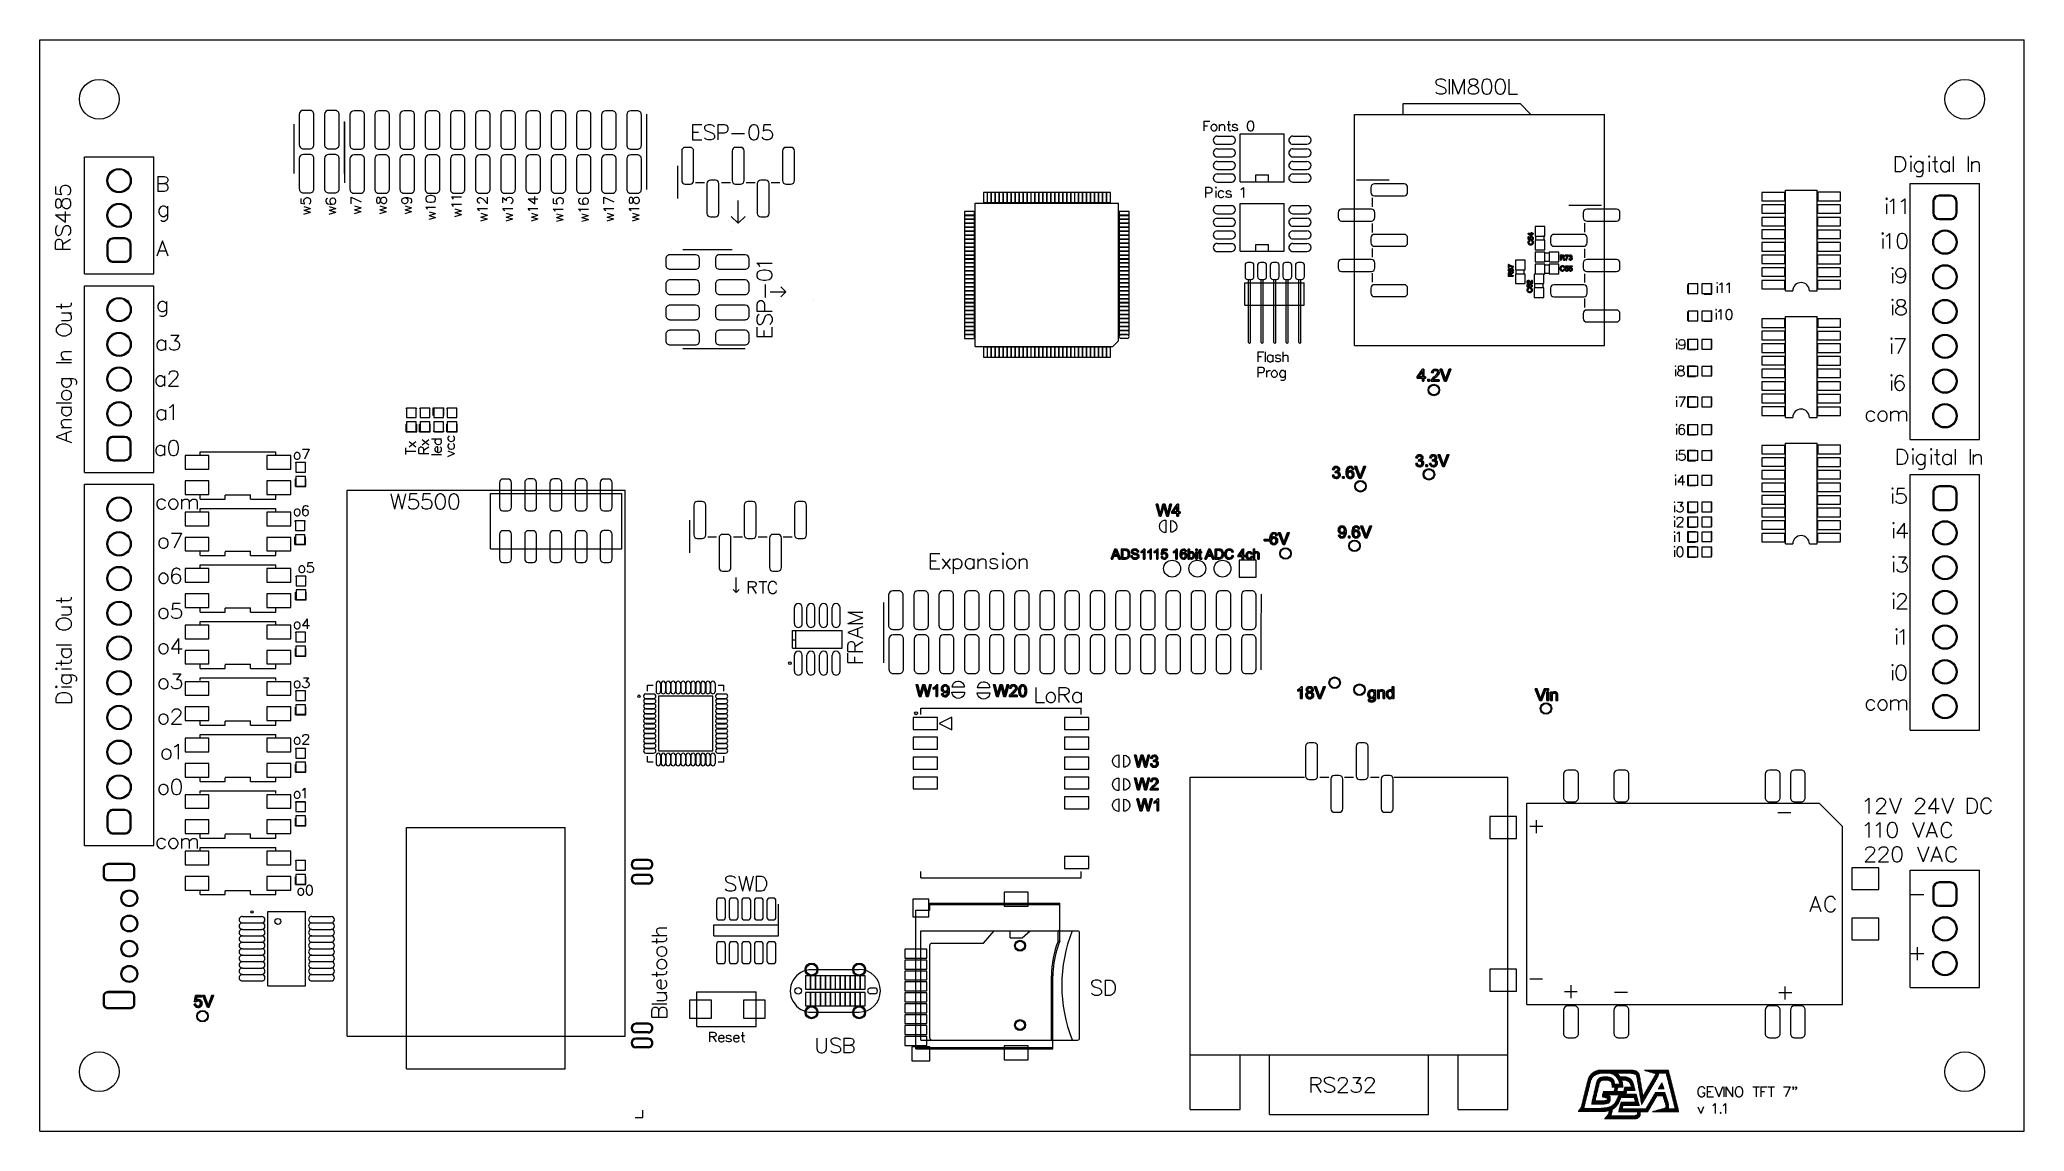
# Model space of a CAD drawing. Header units: millimetres. Extents: x -105 to 95, y -39 to 71.
import ezdxf

# ---------------------------------------------------------------- set-up
doc = ezdxf.new("R2010")
doc.units = ezdxf.units.MM
doc.header["$MEASUREMENT"] = 0
for name, color, linetype in [('KeepOutLayer', 7, 'Continuous'), ('Livello 1', 7, 'Continuous'), ('MultiLayer', 7, 'Continuous'), ('TopOverlay', 7, 'Continuous')]:
    doc.layers.add(name, color=color, linetype=linetype)

msp = doc.modelspace()

# ---------------------------------------------------------------- linework, layer by layer
at = {"layer": 'KeepOutLayer', "lineweight": 9}
for points in [[(-104.7259, 70.5203), (-104.7259, 70.5203), (95.2741, 70.5203), (95.2741, 70.5203)], [(-104.7259, -39.4797), (-104.7259, -39.4797), (-104.7259, 70.5203), (-104.7259, 70.5203)], [(95.2741, -39.4797), (95.2741, -39.4797), (95.2741, 70.5203), (95.2741, 70.5203)], [(-104.7259, -39.4797), (-104.7259, -39.4797), (95.2741, -39.4797), (95.2741, -39.4797)]]:
    msp.add_open_spline(points, degree=3, dxfattribs=at)
at = {"layer": 'Livello 1', "color": 6, "lineweight": 9}
for points in [[(8.7563, 20.8457), (8.7563, 20.8457), (8.7563, 22.1157), (8.7563, 22.1157), (8.7563, 22.1157), (8.5294, 22.1157), (8.3198, 21.9947), (8.2064, 21.7982), (8.2064, 21.7982), (8.0929, 21.6017), (8.0929, 21.3597), (8.2064, 21.1632), (8.2064, 21.1632), (8.3198, 20.9667), (8.5294, 20.8457), (8.7563, 20.8457)], [(9.866, 21.5109), (9.8499, 21.8314), (9.5853, 22.0831), (9.2643, 22.0831), (9.2643, 22.0831), (9.2643, 22.0831), (9.2643, 20.8783), (9.2643, 20.8783), (9.2643, 20.8783), (9.4293, 20.8783), (9.5871, 20.946), (9.7008, 21.0655), (9.7008, 21.0655), (9.8145, 21.1851), (9.8742, 21.3461), (9.866, 21.5109)], [(-11.5216, 4.7764), (-11.5216, 4.7764), (-12.7916, 4.7764), (-12.7916, 4.7764), (-12.7916, 4.7764), (-12.7916, 4.5495), (-12.6706, 4.3399), (-12.4741, 4.2265), (-12.4741, 4.2265), (-12.2776, 4.113), (-12.0356, 4.113), (-11.8391, 4.2265), (-11.8391, 4.2265), (-11.6426, 4.3399), (-11.5216, 4.5495), (-11.5216, 4.7764)], [(-12.1868, 5.8861), (-12.5073, 5.87), (-12.759, 5.6054), (-12.759, 5.2844), (-12.759, 5.2844), (-12.759, 5.2844), (-11.5542, 5.2844), (-11.5542, 5.2844), (-11.5542, 5.2844), (-11.5542, 5.4494), (-11.6219, 5.6072), (-11.7414, 5.7209), (-11.7414, 5.7209), (-11.861, 5.8346), (-12.022, 5.8943), (-12.1868, 5.8861)], [(-8.9733, 4.7161), (-8.9733, 4.7161), (-10.2433, 4.7161), (-10.2433, 4.7161), (-10.2433, 4.7161), (-10.2433, 4.4892), (-10.1223, 4.2796), (-9.9258, 4.1662), (-9.9258, 4.1662), (-9.7293, 4.0527), (-9.4873, 4.0527), (-9.2908, 4.1662), (-9.2908, 4.1662), (-9.0943, 4.2796), (-8.9733, 4.4892), (-8.9733, 4.7161)], [(-9.6385, 5.8258), (-9.959, 5.8097), (-10.2107, 5.5451), (-10.2107, 5.2241), (-10.2107, 5.2241), (-10.2107, 5.2241), (-9.0059, 5.2241), (-9.0059, 5.2241), (-9.0059, 5.2241), (-9.0059, 5.3891), (-9.0736, 5.5469), (-9.1931, 5.6606), (-9.1931, 5.6606), (-9.3127, 5.7743), (-9.4737, 5.834), (-9.6385, 5.8258)], [(4.0216, -2.8147), (4.0216, -2.8147), (4.0216, -1.5447), (4.0216, -1.5447), (4.0216, -1.5447), (3.7947, -1.5447), (3.5851, -1.6657), (3.4717, -1.8622), (3.4717, -1.8622), (3.3582, -2.0587), (3.3582, -2.3007), (3.4717, -2.4972), (3.4717, -2.4972), (3.5851, -2.6937), (3.7947, -2.8147), (4.0216, -2.8147)], [(5.1313, -2.1495), (5.1152, -1.829), (4.8506, -1.5773), (4.5296, -1.5773), (4.5296, -1.5773), (4.5296, -1.5773), (4.5296, -2.7821), (4.5296, -2.7821), (4.5296, -2.7821), (4.6946, -2.7821), (4.8524, -2.7144), (4.9661, -2.5949), (4.9661, -2.5949), (5.0798, -2.4753), (5.1395, -2.3143), (5.1313, -2.1495)], [(4.0216, -5.1513), (4.0216, -5.1513), (4.0216, -3.8813), (4.0216, -3.8813), (4.0216, -3.8813), (3.7947, -3.8813), (3.5851, -4.0023), (3.4717, -4.1988), (3.4717, -4.1988), (3.3582, -4.3953), (3.3582, -4.6373), (3.4717, -4.8338), (3.4717, -4.8338), (3.5851, -5.0303), (3.7947, -5.1513), (4.0216, -5.1513)], [(5.1313, -4.4861), (5.1152, -4.1656), (4.8506, -3.9139), (4.5296, -3.9139), (4.5296, -3.9139), (4.5296, -3.9139), (4.5296, -5.1187), (4.5296, -5.1187), (4.5296, -5.1187), (4.6946, -5.1187), (4.8524, -5.051), (4.9661, -4.9315), (4.9661, -4.9315), (5.0798, -4.8119), (5.1395, -4.6509), (5.1313, -4.4861)], [(4.0216, -7.2513), (4.0216, -7.2513), (4.0216, -5.9813), (4.0216, -5.9813), (4.0216, -5.9813), (3.7947, -5.9813), (3.5851, -6.1023), (3.4717, -6.2988), (3.4717, -6.2988), (3.3582, -6.4953), (3.3582, -6.7373), (3.4717, -6.9338), (3.4717, -6.9338), (3.5851, -7.1303), (3.7947, -7.2513), (4.0216, -7.2513)], [(5.1313, -6.5861), (5.1152, -6.2656), (4.8506, -6.0139), (4.5296, -6.0139), (4.5296, -6.0139), (4.5296, -6.0139), (4.5296, -7.2187), (4.5296, -7.2187), (4.5296, -7.2187), (4.6946, -7.2187), (4.8524, -7.151), (4.9661, -7.0315), (4.9661, -7.0315), (5.0798, -6.9119), (5.1395, -6.7509), (5.1313, -6.5861)]]:
    msp.add_open_spline(points, degree=3, knots=[0, 0, 0, 0, 0.2, 0.2, 0.2, 0.2, 0.4, 0.4, 0.4, 0.4, 0.6, 0.6, 0.6, 0.6, 1, 1, 1, 1], dxfattribs=at)
at = {"layer": 'MultiLayer', "lineweight": 9}
for points, knots in [([(-96.7259, 64.5203), (-96.7259, 65.6249), (-97.6213, 66.5203), (-98.7259, 66.5203), (-98.7259, 66.5203), (-99.8305, 66.5203), (-100.7259, 65.6249), (-100.7259, 64.5203), (-100.7259, 64.5203), (-100.7259, 63.4158), (-99.8305, 62.5203), (-98.7259, 62.5203), (-98.7259, 62.5203), (-97.6214, 62.5203), (-96.7259, 63.4157), (-96.7259, 64.5203)], [0, 0, 0, 0, 0.2, 0.2, 0.2, 0.2, 0.4, 0.4, 0.4, 0.4, 0.6, 0.6, 0.6, 0.6, 1, 1, 1, 1]), ([(91.2741, 64.5203), (91.2741, 65.6249), (90.3787, 66.5203), (89.2741, 66.5203), (89.2741, 66.5203), (88.1695, 66.5203), (87.2741, 65.6249), (87.2741, 64.5203), (87.2741, 64.5203), (87.2741, 63.4158), (88.1695, 62.5203), (89.2741, 62.5203), (89.2741, 62.5203), (90.3787, 62.5203), (91.2741, 63.4157), (91.2741, 64.5203)], [0, 0, 0, 0, 0.2, 0.2, 0.2, 0.2, 0.4, 0.4, 0.4, 0.4, 0.6, 0.6, 0.6, 0.6, 1, 1, 1, 1]), ([(-77.0893, 62.9828), (-77.0893, 63.094), (-77.1335, 63.2006), (-77.2121, 63.2792), (-77.2121, 63.2792), (-77.2906, 63.3578), (-77.3972, 63.4019), (-77.5084, 63.4019)], [0, 0, 0, 0, 0.33333333, 0.33333333, 0.33333333, 0.33333333, 1, 1, 1, 1]), ([(-74.5493, 62.9828), (-74.5493, 63.094), (-74.5935, 63.2006), (-74.6721, 63.2792), (-74.6721, 63.2792), (-74.7506, 63.3578), (-74.8572, 63.4019), (-74.9684, 63.4019)], [0, 0, 0, 0, 0.33333333, 0.33333333, 0.33333333, 0.33333333, 1, 1, 1, 1]), ([(-71.9893, 62.9428), (-71.9893, 63.054), (-72.0335, 63.1606), (-72.1121, 63.2392), (-72.1121, 63.2392), (-72.1906, 63.3178), (-72.2972, 63.3619), (-72.4084, 63.3619)], [0, 0, 0, 0, 0.33333333, 0.33333333, 0.33333333, 0.33333333, 1, 1, 1, 1]), ([(-69.4893, 62.9428), (-69.4893, 63.054), (-69.5335, 63.1606), (-69.6121, 63.2392), (-69.6121, 63.2392), (-69.6906, 63.3178), (-69.7972, 63.3619), (-69.9084, 63.3619)], [0, 0, 0, 0, 0.33333333, 0.33333333, 0.33333333, 0.33333333, 1, 1, 1, 1]), ([(-66.9493, 62.9428), (-66.9493, 63.054), (-66.9935, 63.1606), (-67.0721, 63.2392), (-67.0721, 63.2392), (-67.1506, 63.3178), (-67.2572, 63.3619), (-67.3684, 63.3619)], [0, 0, 0, 0, 0.33333333, 0.33333333, 0.33333333, 0.33333333, 1, 1, 1, 1]), ([(-64.4093, 62.9428), (-64.4093, 63.054), (-64.4535, 63.1606), (-64.5321, 63.2392), (-64.5321, 63.2392), (-64.6106, 63.3178), (-64.7172, 63.3619), (-64.8284, 63.3619)], [0, 0, 0, 0, 0.33333333, 0.33333333, 0.33333333, 0.33333333, 1, 1, 1, 1]), ([(-61.8693, 62.9428), (-61.8693, 63.054), (-61.9135, 63.1606), (-61.9921, 63.2392), (-61.9921, 63.2392), (-62.0706, 63.3178), (-62.1772, 63.3619), (-62.2884, 63.3619)], [0, 0, 0, 0, 0.33333333, 0.33333333, 0.33333333, 0.33333333, 1, 1, 1, 1]), ([(-59.3293, 62.9428), (-59.3293, 63.054), (-59.3735, 63.1606), (-59.4521, 63.2392), (-59.4521, 63.2392), (-59.5306, 63.3178), (-59.6372, 63.3619), (-59.7484, 63.3619)], [0, 0, 0, 0, 0.33333333, 0.33333333, 0.33333333, 0.33333333, 1, 1, 1, 1]), ([(-56.7893, 62.9428), (-56.7893, 63.054), (-56.8335, 63.1606), (-56.9121, 63.2392), (-56.9121, 63.2392), (-56.9906, 63.3178), (-57.0972, 63.3619), (-57.2084, 63.3619)], [0, 0, 0, 0, 0.33333333, 0.33333333, 0.33333333, 0.33333333, 1, 1, 1, 1]), ([(-54.2493, 62.9428), (-54.2493, 63.054), (-54.2935, 63.1606), (-54.3721, 63.2392), (-54.3721, 63.2392), (-54.4506, 63.3178), (-54.5572, 63.3619), (-54.6684, 63.3619)], [0, 0, 0, 0, 0.33333333, 0.33333333, 0.33333333, 0.33333333, 1, 1, 1, 1]), ([(-51.7093, 62.9428), (-51.7093, 63.054), (-51.7535, 63.1606), (-51.8321, 63.2392), (-51.8321, 63.2392), (-51.9106, 63.3178), (-52.0172, 63.3619), (-52.1284, 63.3619)], [0, 0, 0, 0, 0.33333333, 0.33333333, 0.33333333, 0.33333333, 1, 1, 1, 1]), ([(-49.1693, 62.9428), (-49.1693, 63.054), (-49.2135, 63.1606), (-49.2921, 63.2392), (-49.2921, 63.2392), (-49.3706, 63.3178), (-49.4772, 63.3619), (-49.5884, 63.3619)], [0, 0, 0, 0, 0.33333333, 0.33333333, 0.33333333, 0.33333333, 1, 1, 1, 1]), ([(-46.6293, 62.9428), (-46.6293, 63.054), (-46.6735, 63.1606), (-46.7521, 63.2392), (-46.7521, 63.2392), (-46.8306, 63.3178), (-46.9372, 63.3619), (-47.0484, 63.3619)], [0, 0, 0, 0, 0.33333333, 0.33333333, 0.33333333, 0.33333333, 1, 1, 1, 1]), ([(-44.0893, 62.9428), (-44.0893, 63.054), (-44.1335, 63.1606), (-44.2121, 63.2392), (-44.2121, 63.2392), (-44.2906, 63.3178), (-44.3972, 63.3619), (-44.5084, 63.3619)], [0, 0, 0, 0, 0.33333333, 0.33333333, 0.33333333, 0.33333333, 1, 1, 1, 1]), ([(13.9429, 60.7967), (13.7977, 60.7967), (13.6635, 60.7193), (13.5909, 60.5935), (13.5909, 60.5935), (13.5183, 60.4678), (13.5183, 60.3129), (13.5909, 60.1871), (13.5909, 60.1871), (13.6635, 60.0614), (13.7977, 59.9839), (13.9429, 59.9839)], [0, 0, 0, 0, 0.25, 0.25, 0.25, 0.25, 0.5, 0.5, 0.5, 0.5, 1, 1, 1, 1]), ([(15.3653, 59.9839), (15.5897, 59.9839), (15.7717, 60.1659), (15.7717, 60.3903), (15.7717, 60.3903), (15.7717, 60.6148), (15.5897, 60.7967), (15.3653, 60.7967)], [0, 0, 0, 0, 0.33333333, 0.33333333, 0.33333333, 0.33333333, 1, 1, 1, 1]), ([(21.5629, 60.7967), (21.4177, 60.7967), (21.2835, 60.7193), (21.2109, 60.5935), (21.2109, 60.5935), (21.1383, 60.4678), (21.1383, 60.3129), (21.2109, 60.1871), (21.2109, 60.1871), (21.2835, 60.0614), (21.4177, 59.9839), (21.5629, 59.9839)], [0, 0, 0, 0, 0.25, 0.25, 0.25, 0.25, 0.5, 0.5, 0.5, 0.5, 1, 1, 1, 1]), ([(22.9853, 59.9839), (23.2097, 59.9839), (23.3917, 60.1659), (23.3917, 60.3903), (23.3917, 60.3903), (23.3917, 60.6148), (23.2097, 60.7967), (22.9853, 60.7967)], [0, 0, 0, 0, 0.33333333, 0.33333333, 0.33333333, 0.33333333, 1, 1, 1, 1]), ([(-78.5625, 59.9378), (-78.5625, 59.8267), (-78.5183, 59.7201), (-78.4397, 59.6415), (-78.4397, 59.6415), (-78.3612, 59.5629), (-78.2546, 59.5187), (-78.1434, 59.5187)], [0, 0, 0, 0, 0.33333333, 0.33333333, 0.33333333, 0.33333333, 1, 1, 1, 1]), ([(-77.5084, 59.5187), (-77.3972, 59.5187), (-77.2906, 59.5629), (-77.2121, 59.6415), (-77.2121, 59.6415), (-77.1335, 59.7201), (-77.0893, 59.8267), (-77.0893, 59.9378)], [0, 0, 0, 0, 0.33333333, 0.33333333, 0.33333333, 0.33333333, 1, 1, 1, 1]), ([(-77.0893, 58.5428), (-77.0893, 58.654), (-77.1335, 58.7606), (-77.2121, 58.8392), (-77.2121, 58.8392), (-77.2906, 58.9178), (-77.3972, 58.9619), (-77.5084, 58.9619)], [0, 0, 0, 0, 0.33333333, 0.33333333, 0.33333333, 0.33333333, 1, 1, 1, 1]), ([(-76.0225, 59.9378), (-76.0225, 59.8267), (-75.9783, 59.7201), (-75.8997, 59.6415), (-75.8997, 59.6415), (-75.8212, 59.5629), (-75.7146, 59.5187), (-75.6034, 59.5187)], [0, 0, 0, 0, 0.33333333, 0.33333333, 0.33333333, 0.33333333, 1, 1, 1, 1]), ([(-74.9684, 59.5187), (-74.8572, 59.5187), (-74.7506, 59.5629), (-74.6721, 59.6415), (-74.6721, 59.6415), (-74.5935, 59.7201), (-74.5493, 59.8267), (-74.5493, 59.9378)], [0, 0, 0, 0, 0.33333333, 0.33333333, 0.33333333, 0.33333333, 1, 1, 1, 1]), ([(-74.5493, 58.5428), (-74.5493, 58.654), (-74.5935, 58.7606), (-74.6721, 58.8392), (-74.6721, 58.8392), (-74.7506, 58.9178), (-74.8572, 58.9619), (-74.9684, 58.9619)], [0, 0, 0, 0, 0.33333333, 0.33333333, 0.33333333, 0.33333333, 1, 1, 1, 1]), ([(-73.4625, 59.8978), (-73.4625, 59.7867), (-73.4183, 59.6801), (-73.3397, 59.6015), (-73.3397, 59.6015), (-73.2612, 59.5229), (-73.1546, 59.4787), (-73.0434, 59.4787)], [0, 0, 0, 0, 0.33333333, 0.33333333, 0.33333333, 0.33333333, 1, 1, 1, 1]), ([(-72.4084, 59.4787), (-72.2972, 59.4787), (-72.1906, 59.5229), (-72.1121, 59.6015), (-72.1121, 59.6015), (-72.0335, 59.6801), (-71.9893, 59.7867), (-71.9893, 59.8978)], [0, 0, 0, 0, 0.33333333, 0.33333333, 0.33333333, 0.33333333, 1, 1, 1, 1]), ([(-71.9893, 58.5028), (-71.9893, 58.614), (-72.0335, 58.7206), (-72.1121, 58.7992), (-72.1121, 58.7992), (-72.1906, 58.8778), (-72.2972, 58.9219), (-72.4084, 58.9219)], [0, 0, 0, 0, 0.33333333, 0.33333333, 0.33333333, 0.33333333, 1, 1, 1, 1]), ([(-70.9625, 59.8978), (-70.9625, 59.7867), (-70.9183, 59.6801), (-70.8397, 59.6015), (-70.8397, 59.6015), (-70.7612, 59.5229), (-70.6546, 59.4787), (-70.5434, 59.4787)], [0, 0, 0, 0, 0.33333333, 0.33333333, 0.33333333, 0.33333333, 1, 1, 1, 1]), ([(-69.9084, 59.4787), (-69.7972, 59.4787), (-69.6906, 59.5229), (-69.6121, 59.6015), (-69.6121, 59.6015), (-69.5335, 59.6801), (-69.4893, 59.7867), (-69.4893, 59.8978)], [0, 0, 0, 0, 0.33333333, 0.33333333, 0.33333333, 0.33333333, 1, 1, 1, 1]), ([(-69.4893, 58.5028), (-69.4893, 58.614), (-69.5335, 58.7206), (-69.6121, 58.7992), (-69.6121, 58.7992), (-69.6906, 58.8778), (-69.7972, 58.9219), (-69.9084, 58.9219)], [0, 0, 0, 0, 0.33333333, 0.33333333, 0.33333333, 0.33333333, 1, 1, 1, 1]), ([(-68.4225, 59.8978), (-68.4225, 59.7867), (-68.3783, 59.6801), (-68.2997, 59.6015), (-68.2997, 59.6015), (-68.2212, 59.5229), (-68.1146, 59.4787), (-68.0034, 59.4787)], [0, 0, 0, 0, 0.33333333, 0.33333333, 0.33333333, 0.33333333, 1, 1, 1, 1]), ([(-67.3684, 59.4787), (-67.2572, 59.4787), (-67.1506, 59.5229), (-67.0721, 59.6015), (-67.0721, 59.6015), (-66.9935, 59.6801), (-66.9493, 59.7867), (-66.9493, 59.8978)], [0, 0, 0, 0, 0.33333333, 0.33333333, 0.33333333, 0.33333333, 1, 1, 1, 1]), ([(-66.9493, 58.5028), (-66.9493, 58.614), (-66.9935, 58.7206), (-67.0721, 58.7992), (-67.0721, 58.7992), (-67.1506, 58.8778), (-67.2572, 58.9219), (-67.3684, 58.9219)], [0, 0, 0, 0, 0.33333333, 0.33333333, 0.33333333, 0.33333333, 1, 1, 1, 1]), ([(-65.8825, 59.8978), (-65.8825, 59.7867), (-65.8383, 59.6801), (-65.7597, 59.6015), (-65.7597, 59.6015), (-65.6812, 59.5229), (-65.5746, 59.4787), (-65.4634, 59.4787)], [0, 0, 0, 0, 0.33333333, 0.33333333, 0.33333333, 0.33333333, 1, 1, 1, 1]), ([(-64.8284, 59.4787), (-64.7172, 59.4787), (-64.6106, 59.5229), (-64.5321, 59.6015), (-64.5321, 59.6015), (-64.4535, 59.6801), (-64.4093, 59.7867), (-64.4093, 59.8978)], [0, 0, 0, 0, 0.33333333, 0.33333333, 0.33333333, 0.33333333, 1, 1, 1, 1]), ([(-64.4093, 58.5028), (-64.4093, 58.614), (-64.4535, 58.7206), (-64.5321, 58.7992), (-64.5321, 58.7992), (-64.6106, 58.8778), (-64.7172, 58.9219), (-64.8284, 58.9219)], [0, 0, 0, 0, 0.33333333, 0.33333333, 0.33333333, 0.33333333, 1, 1, 1, 1]), ([(-63.3425, 59.8978), (-63.3425, 59.7867), (-63.2983, 59.6801), (-63.2197, 59.6015), (-63.2197, 59.6015), (-63.1412, 59.5229), (-63.0346, 59.4787), (-62.9234, 59.4787)], [0, 0, 0, 0, 0.33333333, 0.33333333, 0.33333333, 0.33333333, 1, 1, 1, 1]), ([(-62.2884, 59.4787), (-62.1772, 59.4787), (-62.0706, 59.5229), (-61.9921, 59.6015), (-61.9921, 59.6015), (-61.9135, 59.6801), (-61.8693, 59.7867), (-61.8693, 59.8978)], [0, 0, 0, 0, 0.33333333, 0.33333333, 0.33333333, 0.33333333, 1, 1, 1, 1]), ([(-61.8693, 58.5028), (-61.8693, 58.614), (-61.9135, 58.7206), (-61.9921, 58.7992), (-61.9921, 58.7992), (-62.0706, 58.8778), (-62.1772, 58.9219), (-62.2884, 58.9219)], [0, 0, 0, 0, 0.33333333, 0.33333333, 0.33333333, 0.33333333, 1, 1, 1, 1]), ([(-60.8025, 59.8978), (-60.8025, 59.7867), (-60.7583, 59.6801), (-60.6797, 59.6015), (-60.6797, 59.6015), (-60.6012, 59.5229), (-60.4946, 59.4787), (-60.3834, 59.4787)], [0, 0, 0, 0, 0.33333333, 0.33333333, 0.33333333, 0.33333333, 1, 1, 1, 1]), ([(-59.7484, 59.4787), (-59.6372, 59.4787), (-59.5306, 59.5229), (-59.4521, 59.6015), (-59.4521, 59.6015), (-59.3735, 59.6801), (-59.3293, 59.7867), (-59.3293, 59.8978)], [0, 0, 0, 0, 0.33333333, 0.33333333, 0.33333333, 0.33333333, 1, 1, 1, 1]), ([(-59.3293, 58.5028), (-59.3293, 58.614), (-59.3735, 58.7206), (-59.4521, 58.7992), (-59.4521, 58.7992), (-59.5306, 58.8778), (-59.6372, 58.9219), (-59.7484, 58.9219)], [0, 0, 0, 0, 0.33333333, 0.33333333, 0.33333333, 0.33333333, 1, 1, 1, 1]), ([(-58.2625, 59.8978), (-58.2625, 59.7867), (-58.2183, 59.6801), (-58.1397, 59.6015), (-58.1397, 59.6015), (-58.0612, 59.5229), (-57.9546, 59.4787), (-57.8434, 59.4787)], [0, 0, 0, 0, 0.33333333, 0.33333333, 0.33333333, 0.33333333, 1, 1, 1, 1]), ([(-57.2084, 59.4787), (-57.0972, 59.4787), (-56.9906, 59.5229), (-56.9121, 59.6015), (-56.9121, 59.6015), (-56.8335, 59.6801), (-56.7893, 59.7867), (-56.7893, 59.8978)], [0, 0, 0, 0, 0.33333333, 0.33333333, 0.33333333, 0.33333333, 1, 1, 1, 1]), ([(-56.7893, 58.5028), (-56.7893, 58.614), (-56.8335, 58.7206), (-56.9121, 58.7992), (-56.9121, 58.7992), (-56.9906, 58.8778), (-57.0972, 58.9219), (-57.2084, 58.9219)], [0, 0, 0, 0, 0.33333333, 0.33333333, 0.33333333, 0.33333333, 1, 1, 1, 1]), ([(-55.7225, 59.8978), (-55.7225, 59.7867), (-55.6783, 59.6801), (-55.5997, 59.6015), (-55.5997, 59.6015), (-55.5212, 59.5229), (-55.4146, 59.4787), (-55.3034, 59.4787)], [0, 0, 0, 0, 0.33333333, 0.33333333, 0.33333333, 0.33333333, 1, 1, 1, 1]), ([(-54.6684, 59.4787), (-54.5572, 59.4787), (-54.4506, 59.5229), (-54.3721, 59.6015), (-54.3721, 59.6015), (-54.2935, 59.6801), (-54.2493, 59.7867), (-54.2493, 59.8978)], [0, 0, 0, 0, 0.33333333, 0.33333333, 0.33333333, 0.33333333, 1, 1, 1, 1]), ([(-54.2493, 58.5028), (-54.2493, 58.614), (-54.2935, 58.7206), (-54.3721, 58.7992), (-54.3721, 58.7992), (-54.4506, 58.8778), (-54.5572, 58.9219), (-54.6684, 58.9219)], [0, 0, 0, 0, 0.33333333, 0.33333333, 0.33333333, 0.33333333, 1, 1, 1, 1]), ([(-53.1825, 59.8978), (-53.1825, 59.7867), (-53.1383, 59.6801), (-53.0597, 59.6015), (-53.0597, 59.6015), (-52.9812, 59.5229), (-52.8746, 59.4787), (-52.7634, 59.4787)], [0, 0, 0, 0, 0.33333333, 0.33333333, 0.33333333, 0.33333333, 1, 1, 1, 1]), ([(-52.1284, 59.4787), (-52.0172, 59.4787), (-51.9106, 59.5229), (-51.8321, 59.6015), (-51.8321, 59.6015), (-51.7535, 59.6801), (-51.7093, 59.7867), (-51.7093, 59.8978)], [0, 0, 0, 0, 0.33333333, 0.33333333, 0.33333333, 0.33333333, 1, 1, 1, 1]), ([(-51.7093, 58.5028), (-51.7093, 58.614), (-51.7535, 58.7206), (-51.8321, 58.7992), (-51.8321, 58.7992), (-51.9106, 58.8778), (-52.0172, 58.9219), (-52.1284, 58.9219)], [0, 0, 0, 0, 0.33333333, 0.33333333, 0.33333333, 0.33333333, 1, 1, 1, 1]), ([(-50.6425, 59.8978), (-50.6425, 59.7867), (-50.5983, 59.6801), (-50.5197, 59.6015), (-50.5197, 59.6015), (-50.4412, 59.5229), (-50.3346, 59.4787), (-50.2234, 59.4787)], [0, 0, 0, 0, 0.33333333, 0.33333333, 0.33333333, 0.33333333, 1, 1, 1, 1]), ([(-49.5884, 59.4787), (-49.4772, 59.4787), (-49.3706, 59.5229), (-49.2921, 59.6015), (-49.2921, 59.6015), (-49.2135, 59.6801), (-49.1693, 59.7867), (-49.1693, 59.8978)], [0, 0, 0, 0, 0.33333333, 0.33333333, 0.33333333, 0.33333333, 1, 1, 1, 1]), ([(-49.1693, 58.5028), (-49.1693, 58.614), (-49.2135, 58.7206), (-49.2921, 58.7992), (-49.2921, 58.7992), (-49.3706, 58.8778), (-49.4772, 58.9219), (-49.5884, 58.9219)], [0, 0, 0, 0, 0.33333333, 0.33333333, 0.33333333, 0.33333333, 1, 1, 1, 1]), ([(-48.1025, 59.8978), (-48.1025, 59.7867), (-48.0583, 59.6801), (-47.9797, 59.6015), (-47.9797, 59.6015), (-47.9012, 59.5229), (-47.7946, 59.4787), (-47.6834, 59.4787)], [0, 0, 0, 0, 0.33333333, 0.33333333, 0.33333333, 0.33333333, 1, 1, 1, 1]), ([(-47.0484, 59.4787), (-46.9372, 59.4787), (-46.8306, 59.5229), (-46.7521, 59.6015), (-46.7521, 59.6015), (-46.6735, 59.6801), (-46.6293, 59.7867), (-46.6293, 59.8978)], [0, 0, 0, 0, 0.33333333, 0.33333333, 0.33333333, 0.33333333, 1, 1, 1, 1]), ([(-46.6293, 58.5028), (-46.6293, 58.614), (-46.6735, 58.7206), (-46.7521, 58.7992), (-46.7521, 58.7992), (-46.8306, 58.8778), (-46.9372, 58.9219), (-47.0484, 58.9219)], [0, 0, 0, 0, 0.33333333, 0.33333333, 0.33333333, 0.33333333, 1, 1, 1, 1]), ([(-45.5625, 59.8978), (-45.5625, 59.7867), (-45.5183, 59.6801), (-45.4397, 59.6015), (-45.4397, 59.6015), (-45.3612, 59.5229), (-45.2546, 59.4787), (-45.1434, 59.4787)], [0, 0, 0, 0, 0.33333333, 0.33333333, 0.33333333, 0.33333333, 1, 1, 1, 1]), ([(-44.5084, 59.4787), (-44.3972, 59.4787), (-44.2906, 59.5229), (-44.2121, 59.6015), (-44.2121, 59.6015), (-44.1335, 59.6801), (-44.0893, 59.7867), (-44.0893, 59.8978)], [0, 0, 0, 0, 0.33333333, 0.33333333, 0.33333333, 0.33333333, 1, 1, 1, 1]), ([(-44.0893, 58.5028), (-44.0893, 58.614), (-44.1335, 58.7206), (-44.2121, 58.7992), (-44.2121, 58.7992), (-44.2906, 58.8778), (-44.3972, 58.9219), (-44.5084, 58.9219)], [0, 0, 0, 0, 0.33333333, 0.33333333, 0.33333333, 0.33333333, 1, 1, 1, 1]), ([(-39.6759, 59.6719), (-39.7692, 59.6719), (-39.8586, 59.6349), (-39.9245, 59.5689), (-39.9245, 59.5689), (-39.9905, 59.503), (-40.0275, 59.4136), (-40.0275, 59.3203)], [0, 0, 0, 0, 0.33333333, 0.33333333, 0.33333333, 0.33333333, 1, 1, 1, 1]), ([(-38.8243, 59.3203), (-38.8243, 59.4136), (-38.8614, 59.503), (-38.9273, 59.5689), (-38.9273, 59.5689), (-38.9932, 59.6349), (-39.0827, 59.6719), (-39.1759, 59.6719)], [0, 0, 0, 0, 0.33333333, 0.33333333, 0.33333333, 0.33333333, 1, 1, 1, 1]), ([(-34.5959, 59.6719), (-34.6892, 59.6719), (-34.7786, 59.6349), (-34.8445, 59.5689), (-34.8445, 59.5689), (-34.9105, 59.503), (-34.9475, 59.4136), (-34.9475, 59.3203)], [0, 0, 0, 0, 0.33333333, 0.33333333, 0.33333333, 0.33333333, 1, 1, 1, 1]), ([(-33.7443, 59.3203), (-33.7443, 59.4136), (-33.7814, 59.503), (-33.8473, 59.5689), (-33.8473, 59.5689), (-33.9132, 59.6349), (-34.0027, 59.6719), (-34.0959, 59.6719)], [0, 0, 0, 0, 0.33333333, 0.33333333, 0.33333333, 0.33333333, 1, 1, 1, 1]), ([(-29.5159, 59.6719), (-29.6092, 59.6719), (-29.6986, 59.6349), (-29.7645, 59.5689), (-29.7645, 59.5689), (-29.8305, 59.503), (-29.8675, 59.4136), (-29.8675, 59.3203)], [0, 0, 0, 0, 0.33333333, 0.33333333, 0.33333333, 0.33333333, 1, 1, 1, 1]), ([(-28.6643, 59.3203), (-28.6643, 59.4136), (-28.7014, 59.503), (-28.7673, 59.5689), (-28.7673, 59.5689), (-28.8332, 59.6349), (-28.9227, 59.6719), (-29.0159, 59.6719)], [0, 0, 0, 0, 0.33333333, 0.33333333, 0.33333333, 0.33333333, 1, 1, 1, 1]), ([(13.9429, 59.5267), (13.7977, 59.5267), (13.6635, 59.4493), (13.5909, 59.3235), (13.5909, 59.3235), (13.5183, 59.1978), (13.5183, 59.0429), (13.5909, 58.9171), (13.5909, 58.9171), (13.6635, 58.7914), (13.7977, 58.7139), (13.9429, 58.7139)], [0, 0, 0, 0, 0.25, 0.25, 0.25, 0.25, 0.5, 0.5, 0.5, 0.5, 1, 1, 1, 1]), ([(13.9429, 58.2567), (13.7977, 58.2567), (13.6635, 58.1793), (13.5909, 58.0535), (13.5909, 58.0535), (13.5183, 57.9278), (13.5183, 57.7729), (13.5909, 57.6471), (13.5909, 57.6471), (13.6635, 57.5214), (13.7977, 57.4439), (13.9429, 57.4439)], [0, 0, 0, 0, 0.25, 0.25, 0.25, 0.25, 0.5, 0.5, 0.5, 0.5, 1, 1, 1, 1]), ([(15.3653, 58.7139), (15.5897, 58.7139), (15.7717, 58.8959), (15.7717, 59.1203), (15.7717, 59.1203), (15.7717, 59.3448), (15.5897, 59.5267), (15.3653, 59.5267)], [0, 0, 0, 0, 0.33333333, 0.33333333, 0.33333333, 0.33333333, 1, 1, 1, 1]), ([(15.3653, 57.4439), (15.5897, 57.4439), (15.7717, 57.6259), (15.7717, 57.8503), (15.7717, 57.8503), (15.7717, 58.0748), (15.5897, 58.2567), (15.3653, 58.2567)], [0, 0, 0, 0, 0.33333333, 0.33333333, 0.33333333, 0.33333333, 1, 1, 1, 1]), ([(21.5629, 59.5267), (21.4177, 59.5267), (21.2835, 59.4493), (21.2109, 59.3235), (21.2109, 59.3235), (21.1383, 59.1978), (21.1383, 59.0429), (21.2109, 58.9171), (21.2109, 58.9171), (21.2835, 58.7914), (21.4177, 58.7139), (21.5629, 58.7139)], [0, 0, 0, 0, 0.25, 0.25, 0.25, 0.25, 0.5, 0.5, 0.5, 0.5, 1, 1, 1, 1]), ([(21.5629, 58.2567), (21.4177, 58.2567), (21.2835, 58.1793), (21.2109, 58.0535), (21.2109, 58.0535), (21.1383, 57.9278), (21.1383, 57.7729), (21.2109, 57.6471), (21.2109, 57.6471), (21.2835, 57.5214), (21.4177, 57.4439), (21.5629, 57.4439)], [0, 0, 0, 0, 0.25, 0.25, 0.25, 0.25, 0.5, 0.5, 0.5, 0.5, 1, 1, 1, 1]), ([(22.9853, 58.7139), (23.2097, 58.7139), (23.3917, 58.8959), (23.3917, 59.1203), (23.3917, 59.1203), (23.3917, 59.3448), (23.2097, 59.5267), (22.9853, 59.5267)], [0, 0, 0, 0, 0.33333333, 0.33333333, 0.33333333, 0.33333333, 1, 1, 1, 1]), ([(22.9853, 57.4439), (23.2097, 57.4439), (23.3917, 57.6259), (23.3917, 57.8503), (23.3917, 57.8503), (23.3917, 58.0748), (23.2097, 58.2567), (22.9853, 58.2567)], [0, 0, 0, 0, 0.33333333, 0.33333333, 0.33333333, 0.33333333, 1, 1, 1, 1]), ([(-96.7259, 57.5489), (-97.4045, 57.5489), (-97.9545, 56.9989), (-97.9545, 56.3203), (-97.9545, 56.3203), (-97.9545, 55.6418), (-97.4045, 55.0917), (-96.7259, 55.0917), (-96.7259, 55.0917), (-96.0474, 55.0917), (-95.4973, 55.6418), (-95.4973, 56.3203), (-95.4973, 56.3203), (-95.4973, 56.9989), (-96.0474, 57.5489), (-96.7259, 57.5489)], [0, 0, 0, 0, 0.2, 0.2, 0.2, 0.2, 0.4, 0.4, 0.4, 0.4, 0.6, 0.6, 0.6, 0.6, 1, 1, 1, 1]), ([(-96.7259, 57.4473), (-97.3483, 57.4473), (-97.8529, 56.9428), (-97.8529, 56.3203), (-97.8529, 56.3203), (-97.8529, 55.6979), (-97.3483, 55.1933), (-96.7259, 55.1933), (-96.7259, 55.1933), (-96.1035, 55.1933), (-95.5989, 55.6979), (-95.5989, 56.3203), (-95.5989, 56.3203), (-95.5989, 56.9428), (-96.1035, 57.4473), (-96.7259, 57.4473)], [0, 0, 0, 0, 0.2, 0.2, 0.2, 0.2, 0.4, 0.4, 0.4, 0.4, 0.6, 0.6, 0.6, 0.6, 1, 1, 1, 1]), ([(-40.0275, 56.3203), (-40.0275, 56.2271), (-39.9905, 56.1376), (-39.9245, 56.0717), (-39.9245, 56.0717), (-39.8586, 56.0057), (-39.7692, 55.9687), (-39.6759, 55.9687)], [0, 0, 0, 0, 0.33333333, 0.33333333, 0.33333333, 0.33333333, 1, 1, 1, 1]), ([(-37.1359, 56.3719), (-37.2292, 56.3719), (-37.3186, 56.3349), (-37.3845, 56.269), (-37.3845, 56.269), (-37.4505, 56.203), (-37.4875, 56.1136), (-37.4875, 56.0203)], [0, 0, 0, 0, 0.33333333, 0.33333333, 0.33333333, 0.33333333, 1, 1, 1, 1]), ([(-36.2843, 56.0203), (-36.2843, 56.1136), (-36.3214, 56.203), (-36.3873, 56.269), (-36.3873, 56.269), (-36.4532, 56.3349), (-36.5427, 56.3719), (-36.6359, 56.3719)], [0, 0, 0, 0, 0.33333333, 0.33333333, 0.33333333, 0.33333333, 1, 1, 1, 1]), ([(-34.9475, 56.3203), (-34.9475, 56.2271), (-34.9105, 56.1376), (-34.8445, 56.0717), (-34.8445, 56.0717), (-34.7786, 56.0057), (-34.6892, 55.9687), (-34.5959, 55.9687)], [0, 0, 0, 0, 0.33333333, 0.33333333, 0.33333333, 0.33333333, 1, 1, 1, 1]), ([(-32.0559, 56.3719), (-32.1492, 56.3719), (-32.2386, 56.3349), (-32.3045, 56.269), (-32.3045, 56.269), (-32.3705, 56.203), (-32.4075, 56.1136), (-32.4075, 56.0203)], [0, 0, 0, 0, 0.33333333, 0.33333333, 0.33333333, 0.33333333, 1, 1, 1, 1]), ([(-31.2043, 56.0203), (-31.2043, 56.1136), (-31.2414, 56.203), (-31.3073, 56.269), (-31.3073, 56.269), (-31.3732, 56.3349), (-31.4627, 56.3719), (-31.5559, 56.3719)], [0, 0, 0, 0, 0.33333333, 0.33333333, 0.33333333, 0.33333333, 1, 1, 1, 1]), ([(-29.8675, 56.3203), (-29.8675, 56.2271), (-29.8305, 56.1376), (-29.7645, 56.0717), (-29.7645, 56.0717), (-29.6986, 56.0057), (-29.6092, 55.9687), (-29.5159, 55.9687)], [0, 0, 0, 0, 0.33333333, 0.33333333, 0.33333333, 0.33333333, 1, 1, 1, 1]), ([(13.9429, 56.9867), (13.7977, 56.9867), (13.6635, 56.9093), (13.5909, 56.7835), (13.5909, 56.7835), (13.5183, 56.6578), (13.5183, 56.5029), (13.5909, 56.3771), (13.5909, 56.3771), (13.6635, 56.2514), (13.7977, 56.1739), (13.9429, 56.1739)], [0, 0, 0, 0, 0.25, 0.25, 0.25, 0.25, 0.5, 0.5, 0.5, 0.5, 1, 1, 1, 1]), ([(15.3653, 56.1739), (15.5897, 56.1739), (15.7717, 56.3559), (15.7717, 56.5803), (15.7717, 56.5803), (15.7717, 56.8048), (15.5897, 56.9867), (15.3653, 56.9867)], [0, 0, 0, 0, 0.33333333, 0.33333333, 0.33333333, 0.33333333, 1, 1, 1, 1]), ([(21.5629, 56.9867), (21.4177, 56.9867), (21.2835, 56.9093), (21.2109, 56.7835), (21.2109, 56.7835), (21.1383, 56.6578), (21.1383, 56.5029), (21.2109, 56.3771), (21.2109, 56.3771), (21.2835, 56.2514), (21.4177, 56.1739), (21.5629, 56.1739)], [0, 0, 0, 0, 0.25, 0.25, 0.25, 0.25, 0.5, 0.5, 0.5, 0.5, 1, 1, 1, 1]), ([(22.9853, 56.1739), (23.2097, 56.1739), (23.3917, 56.3559), (23.3917, 56.5803), (23.3917, 56.5803), (23.3917, 56.8048), (23.2097, 56.9867), (22.9853, 56.9867)], [0, 0, 0, 0, 0.33333333, 0.33333333, 0.33333333, 0.33333333, 1, 1, 1, 1]), ([(-96.7259, 54.0489), (-97.4045, 54.0489), (-97.9545, 53.4989), (-97.9545, 52.8203), (-97.9545, 52.8203), (-97.9545, 52.1418), (-97.4045, 51.5917), (-96.7259, 51.5917), (-96.7259, 51.5917), (-96.0474, 51.5917), (-95.4973, 52.1418), (-95.4973, 52.8203), (-95.4973, 52.8203), (-95.4973, 53.4988), (-96.0474, 54.0489), (-96.7259, 54.0489)], [0, 0, 0, 0, 0.2, 0.2, 0.2, 0.2, 0.4, 0.4, 0.4, 0.4, 0.6, 0.6, 0.6, 0.6, 1, 1, 1, 1]), ([(-78.5625, 55.4978), (-78.5625, 55.3867), (-78.5183, 55.2801), (-78.4397, 55.2015), (-78.4397, 55.2015), (-78.3612, 55.1229), (-78.2546, 55.0787), (-78.1434, 55.0787)], [0, 0, 0, 0, 0.33333333, 0.33333333, 0.33333333, 0.33333333, 1, 1, 1, 1]), ([(-77.5084, 55.0787), (-77.3972, 55.0787), (-77.2906, 55.1229), (-77.2121, 55.2015), (-77.2121, 55.2015), (-77.1335, 55.2801), (-77.0893, 55.3867), (-77.0893, 55.4978)], [0, 0, 0, 0, 0.33333333, 0.33333333, 0.33333333, 0.33333333, 1, 1, 1, 1]), ([(-76.0225, 55.4978), (-76.0225, 55.3867), (-75.9783, 55.2801), (-75.8997, 55.2015), (-75.8997, 55.2015), (-75.8212, 55.1229), (-75.7146, 55.0787), (-75.6034, 55.0787)], [0, 0, 0, 0, 0.33333333, 0.33333333, 0.33333333, 0.33333333, 1, 1, 1, 1]), ([(-74.9684, 55.0787), (-74.8572, 55.0787), (-74.7506, 55.1229), (-74.6721, 55.2015), (-74.6721, 55.2015), (-74.5935, 55.2801), (-74.5493, 55.3867), (-74.5493, 55.4978)], [0, 0, 0, 0, 0.33333333, 0.33333333, 0.33333333, 0.33333333, 1, 1, 1, 1]), ([(-73.4625, 55.4578), (-73.4625, 55.3467), (-73.4183, 55.2401), (-73.3397, 55.1615), (-73.3397, 55.1615), (-73.2612, 55.0829), (-73.1546, 55.0387), (-73.0434, 55.0387)], [0, 0, 0, 0, 0.33333333, 0.33333333, 0.33333333, 0.33333333, 1, 1, 1, 1]), ([(-72.4084, 55.0387), (-72.2972, 55.0387), (-72.1906, 55.0829), (-72.1121, 55.1615), (-72.1121, 55.1615), (-72.0335, 55.2401), (-71.9893, 55.3467), (-71.9893, 55.4578)], [0, 0, 0, 0, 0.33333333, 0.33333333, 0.33333333, 0.33333333, 1, 1, 1, 1]), ([(-70.9625, 55.4578), (-70.9625, 55.3467), (-70.9183, 55.2401), (-70.8397, 55.1615), (-70.8397, 55.1615), (-70.7612, 55.0829), (-70.6546, 55.0387), (-70.5434, 55.0387)], [0, 0, 0, 0, 0.33333333, 0.33333333, 0.33333333, 0.33333333, 1, 1, 1, 1]), ([(-69.9084, 55.0387), (-69.7972, 55.0387), (-69.6906, 55.0829), (-69.6121, 55.1615), (-69.6121, 55.1615), (-69.5335, 55.2401), (-69.4893, 55.3467), (-69.4893, 55.4578)], [0, 0, 0, 0, 0.33333333, 0.33333333, 0.33333333, 0.33333333, 1, 1, 1, 1]), ([(-68.4225, 55.4578), (-68.4225, 55.3467), (-68.3783, 55.2401), (-68.2997, 55.1615), (-68.2997, 55.1615), (-68.2212, 55.0829), (-68.1146, 55.0387), (-68.0034, 55.0387)], [0, 0, 0, 0, 0.33333333, 0.33333333, 0.33333333, 0.33333333, 1, 1, 1, 1]), ([(-67.3684, 55.0387), (-67.2572, 55.0387), (-67.1506, 55.0829), (-67.0721, 55.1615), (-67.0721, 55.1615), (-66.9935, 55.2401), (-66.9493, 55.3467), (-66.9493, 55.4578)], [0, 0, 0, 0, 0.33333333, 0.33333333, 0.33333333, 0.33333333, 1, 1, 1, 1]), ([(-65.8825, 55.4578), (-65.8825, 55.3467), (-65.8383, 55.2401), (-65.7597, 55.1615), (-65.7597, 55.1615), (-65.6812, 55.0829), (-65.5746, 55.0387), (-65.4634, 55.0387)], [0, 0, 0, 0, 0.33333333, 0.33333333, 0.33333333, 0.33333333, 1, 1, 1, 1]), ([(-64.8284, 55.0387), (-64.7172, 55.0387), (-64.6106, 55.0829), (-64.5321, 55.1615), (-64.5321, 55.1615), (-64.4535, 55.2401), (-64.4093, 55.3467), (-64.4093, 55.4578)], [0, 0, 0, 0, 0.33333333, 0.33333333, 0.33333333, 0.33333333, 1, 1, 1, 1]), ([(-63.3425, 55.4578), (-63.3425, 55.3467), (-63.2983, 55.2401), (-63.2197, 55.1615), (-63.2197, 55.1615), (-63.1412, 55.0829), (-63.0346, 55.0387), (-62.9234, 55.0387)], [0, 0, 0, 0, 0.33333333, 0.33333333, 0.33333333, 0.33333333, 1, 1, 1, 1]), ([(-62.2884, 55.0387), (-62.1772, 55.0387), (-62.0706, 55.0829), (-61.9921, 55.1615), (-61.9921, 55.1615), (-61.9135, 55.2401), (-61.8693, 55.3467), (-61.8693, 55.4578)], [0, 0, 0, 0, 0.33333333, 0.33333333, 0.33333333, 0.33333333, 1, 1, 1, 1]), ([(-60.8025, 55.4578), (-60.8025, 55.3467), (-60.7583, 55.2401), (-60.6797, 55.1615), (-60.6797, 55.1615), (-60.6012, 55.0829), (-60.4946, 55.0387), (-60.3834, 55.0387)], [0, 0, 0, 0, 0.33333333, 0.33333333, 0.33333333, 0.33333333, 1, 1, 1, 1]), ([(-59.7484, 55.0387), (-59.6372, 55.0387), (-59.5306, 55.0829), (-59.4521, 55.1615), (-59.4521, 55.1615), (-59.3735, 55.2401), (-59.3293, 55.3467), (-59.3293, 55.4578)], [0, 0, 0, 0, 0.33333333, 0.33333333, 0.33333333, 0.33333333, 1, 1, 1, 1]), ([(-58.2625, 55.4578), (-58.2625, 55.3467), (-58.2183, 55.2401), (-58.1397, 55.1615), (-58.1397, 55.1615), (-58.0612, 55.0829), (-57.9546, 55.0387), (-57.8434, 55.0387)], [0, 0, 0, 0, 0.33333333, 0.33333333, 0.33333333, 0.33333333, 1, 1, 1, 1]), ([(-57.2084, 55.0387), (-57.0972, 55.0387), (-56.9906, 55.0829), (-56.9121, 55.1615), (-56.9121, 55.1615), (-56.8335, 55.2401), (-56.7893, 55.3467), (-56.7893, 55.4578)], [0, 0, 0, 0, 0.33333333, 0.33333333, 0.33333333, 0.33333333, 1, 1, 1, 1]), ([(-55.7225, 55.4578), (-55.7225, 55.3467), (-55.6783, 55.2401), (-55.5997, 55.1615), (-55.5997, 55.1615), (-55.5212, 55.0829), (-55.4146, 55.0387), (-55.3034, 55.0387)], [0, 0, 0, 0, 0.33333333, 0.33333333, 0.33333333, 0.33333333, 1, 1, 1, 1]), ([(-54.6684, 55.0387), (-54.5572, 55.0387), (-54.4506, 55.0829), (-54.3721, 55.1615), (-54.3721, 55.1615), (-54.2935, 55.2401), (-54.2493, 55.3467), (-54.2493, 55.4578)], [0, 0, 0, 0, 0.33333333, 0.33333333, 0.33333333, 0.33333333, 1, 1, 1, 1]), ([(-53.1825, 55.4578), (-53.1825, 55.3467), (-53.1383, 55.2401), (-53.0597, 55.1615), (-53.0597, 55.1615), (-52.9812, 55.0829), (-52.8746, 55.0387), (-52.7634, 55.0387)], [0, 0, 0, 0, 0.33333333, 0.33333333, 0.33333333, 0.33333333, 1, 1, 1, 1]), ([(-52.1284, 55.0387), (-52.0172, 55.0387), (-51.9106, 55.0829), (-51.8321, 55.1615), (-51.8321, 55.1615), (-51.7535, 55.2401), (-51.7093, 55.3467), (-51.7093, 55.4578)], [0, 0, 0, 0, 0.33333333, 0.33333333, 0.33333333, 0.33333333, 1, 1, 1, 1]), ([(-50.6425, 55.4578), (-50.6425, 55.3467), (-50.5983, 55.2401), (-50.5197, 55.1615), (-50.5197, 55.1615), (-50.4412, 55.0829), (-50.3346, 55.0387), (-50.2234, 55.0387)], [0, 0, 0, 0, 0.33333333, 0.33333333, 0.33333333, 0.33333333, 1, 1, 1, 1]), ([(-49.5884, 55.0387), (-49.4772, 55.0387), (-49.3706, 55.0829), (-49.2921, 55.1615), (-49.2921, 55.1615), (-49.2135, 55.2401), (-49.1693, 55.3467), (-49.1693, 55.4578)], [0, 0, 0, 0, 0.33333333, 0.33333333, 0.33333333, 0.33333333, 1, 1, 1, 1]), ([(-48.1025, 55.4578), (-48.1025, 55.3467), (-48.0583, 55.2401), (-47.9797, 55.1615), (-47.9797, 55.1615), (-47.9012, 55.0829), (-47.7946, 55.0387), (-47.6834, 55.0387)], [0, 0, 0, 0, 0.33333333, 0.33333333, 0.33333333, 0.33333333, 1, 1, 1, 1]), ([(-47.0484, 55.0387), (-46.9372, 55.0387), (-46.8306, 55.0829), (-46.7521, 55.1615), (-46.7521, 55.1615), (-46.6735, 55.2401), (-46.6293, 55.3467), (-46.6293, 55.4578)], [0, 0, 0, 0, 0.33333333, 0.33333333, 0.33333333, 0.33333333, 1, 1, 1, 1]), ([(-45.5625, 55.4578), (-45.5625, 55.3467), (-45.5183, 55.2401), (-45.4397, 55.1615), (-45.4397, 55.1615), (-45.3612, 55.0829), (-45.2546, 55.0387), (-45.1434, 55.0387)], [0, 0, 0, 0, 0.33333333, 0.33333333, 0.33333333, 0.33333333, 1, 1, 1, 1]), ([(-44.5084, 55.0387), (-44.3972, 55.0387), (-44.2906, 55.0829), (-44.2121, 55.1615), (-44.2121, 55.1615), (-44.1335, 55.2401), (-44.0893, 55.3467), (-44.0893, 55.4578)], [0, 0, 0, 0, 0.33333333, 0.33333333, 0.33333333, 0.33333333, 1, 1, 1, 1]), ([(29.7741, 55.9919), (29.6808, 55.9919), (29.5914, 55.9549), (29.5254, 55.8889), (29.5254, 55.8889), (29.4595, 55.823), (29.4225, 55.7336), (29.4225, 55.6403)], [0, 0, 0, 0, 0.33333333, 0.33333333, 0.33333333, 0.33333333, 1, 1, 1, 1]), ([(33.1257, 55.6403), (33.1257, 55.7336), (33.0886, 55.823), (33.0227, 55.8889), (33.0227, 55.8889), (32.9567, 55.9549), (32.8673, 55.9919), (32.7741, 55.9919)], [0, 0, 0, 0, 0.33333333, 0.33333333, 0.33333333, 0.33333333, 1, 1, 1, 1]), ([(32.7741, 54.7887), (32.8673, 54.7887), (32.9567, 54.8258), (33.0227, 54.8917), (33.0227, 54.8917), (33.0886, 54.9576), (33.1257, 55.0471), (33.1257, 55.1403)], [0, 0, 0, 0, 0.33333333, 0.33333333, 0.33333333, 0.33333333, 1, 1, 1, 1]), ([(86.7106, 54.8489), (86.5342, 54.8489), (86.365, 54.7788), (86.2403, 54.6541), (86.2403, 54.6541), (86.1156, 54.5294), (86.0455, 54.3602), (86.0455, 54.1838)], [0, 0, 0, 0, 0.33333333, 0.33333333, 0.33333333, 0.33333333, 1, 1, 1, 1]), ([(86.7106, 54.7473), (86.5612, 54.7473), (86.4178, 54.6879), (86.3122, 54.5823), (86.3122, 54.5823), (86.2065, 54.4766), (86.1471, 54.3333), (86.1471, 54.1838)], [0, 0, 0, 0, 0.33333333, 0.33333333, 0.33333333, 0.33333333, 1, 1, 1, 1]), ([(88.5027, 54.1838), (88.5027, 54.3602), (88.4326, 54.5294), (88.3079, 54.6541), (88.3079, 54.6541), (88.1832, 54.7788), (88.014, 54.8489), (87.8376, 54.8489)], [0, 0, 0, 0, 0.33333333, 0.33333333, 0.33333333, 0.33333333, 1, 1, 1, 1]), ([(88.4011, 54.1838), (88.4011, 54.3333), (88.3417, 54.4766), (88.2361, 54.5823), (88.2361, 54.5823), (88.1304, 54.6879), (87.9871, 54.7473), (87.8376, 54.7473)], [0, 0, 0, 0, 0.33333333, 0.33333333, 0.33333333, 0.33333333, 1, 1, 1, 1]), ([(-96.7259, 53.9473), (-97.3483, 53.9473), (-97.8529, 53.4427), (-97.8529, 52.8203), (-97.8529, 52.8203), (-97.8529, 52.1979), (-97.3483, 51.6933), (-96.7259, 51.6933), (-96.7259, 51.6933), (-96.1035, 51.6933), (-95.5989, 52.1979), (-95.5989, 52.8203), (-95.5989, 52.8203), (-95.5989, 53.4427), (-96.1035, 53.9473), (-96.7259, 53.9473)], [0, 0, 0, 0, 0.2, 0.2, 0.2, 0.2, 0.4, 0.4, 0.4, 0.4, 0.6, 0.6, 0.6, 0.6, 1, 1, 1, 1]), ([(-37.4875, 53.0203), (-37.4875, 52.9271), (-37.4505, 52.8377), (-37.3845, 52.7717), (-37.3845, 52.7717), (-37.3186, 52.7058), (-37.2292, 52.6687), (-37.1359, 52.6687)], [0, 0, 0, 0, 0.33333333, 0.33333333, 0.33333333, 0.33333333, 1, 1, 1, 1]), ([(-32.4075, 53.0203), (-32.4075, 52.9271), (-32.3705, 52.8377), (-32.3045, 52.7717), (-32.3045, 52.7717), (-32.2386, 52.7058), (-32.1492, 52.6687), (-32.0559, 52.6687)], [0, 0, 0, 0, 0.33333333, 0.33333333, 0.33333333, 0.33333333, 1, 1, 1, 1]), ([(13.9429, 53.7967), (13.7977, 53.7967), (13.6635, 53.7192), (13.5909, 53.5935), (13.5909, 53.5935), (13.5183, 53.4677), (13.5183, 53.3128), (13.5909, 53.1871), (13.5909, 53.1871), (13.6635, 53.0613), (13.7977, 52.9839), (13.9429, 52.9839)], [0, 0, 0, 0, 0.25, 0.25, 0.25, 0.25, 0.5, 0.5, 0.5, 0.5, 1, 1, 1, 1]), ([(13.9429, 52.5267), (13.7977, 52.5267), (13.6635, 52.4492), (13.5909, 52.3235), (13.5909, 52.3235), (13.5183, 52.1977), (13.5183, 52.0428), (13.5909, 51.9171), (13.5909, 51.9171), (13.6635, 51.7913), (13.7977, 51.7139), (13.9429, 51.7139)], [0, 0, 0, 0, 0.25, 0.25, 0.25, 0.25, 0.5, 0.5, 0.5, 0.5, 1, 1, 1, 1]), ([(15.3653, 52.9839), (15.5897, 52.9839), (15.7717, 53.1658), (15.7717, 53.3903), (15.7717, 53.3903), (15.7717, 53.6147), (15.5897, 53.7967), (15.3653, 53.7967)], [0, 0, 0, 0, 0.33333333, 0.33333333, 0.33333333, 0.33333333, 1, 1, 1, 1]), ([(15.3653, 51.7139), (15.5897, 51.7139), (15.7717, 51.8958), (15.7717, 52.1203), (15.7717, 52.1203), (15.7717, 52.3447), (15.5897, 52.5267), (15.3653, 52.5267)], [0, 0, 0, 0, 0.33333333, 0.33333333, 0.33333333, 0.33333333, 1, 1, 1, 1]), ([(21.5629, 53.7967), (21.4177, 53.7967), (21.2835, 53.7192), (21.2109, 53.5935), (21.2109, 53.5935), (21.1383, 53.4677), (21.1383, 53.3128), (21.2109, 53.1871), (21.2109, 53.1871), (21.2835, 53.0613), (21.4177, 52.9839), (21.5629, 52.9839)], [0, 0, 0, 0, 0.25, 0.25, 0.25, 0.25, 0.5, 0.5, 0.5, 0.5, 1, 1, 1, 1]), ([(21.5629, 52.5267), (21.4177, 52.5267), (21.2835, 52.4492), (21.2109, 52.3235), (21.2109, 52.3235), (21.1383, 52.1977), (21.1383, 52.0428), (21.2109, 51.9171), (21.2109, 51.9171), (21.2835, 51.7913), (21.4177, 51.7139), (21.5629, 51.7139)], [0, 0, 0, 0, 0.25, 0.25, 0.25, 0.25, 0.5, 0.5, 0.5, 0.5, 1, 1, 1, 1]), ([(22.9853, 52.9839), (23.2097, 52.9839), (23.3917, 53.1658), (23.3917, 53.3903), (23.3917, 53.3903), (23.3917, 53.6147), (23.2097, 53.7967), (22.9853, 53.7967)], [0, 0, 0, 0, 0.33333333, 0.33333333, 0.33333333, 0.33333333, 1, 1, 1, 1]), ([(22.9853, 51.7139), (23.2097, 51.7139), (23.3917, 51.8958), (23.3917, 52.1203), (23.3917, 52.1203), (23.3917, 52.3447), (23.2097, 52.5267), (22.9853, 52.5267)], [0, 0, 0, 0, 0.33333333, 0.33333333, 0.33333333, 0.33333333, 1, 1, 1, 1]), ([(26.4741, 53.4519), (26.3808, 53.4519), (26.2914, 53.4149), (26.2255, 53.3489), (26.2255, 53.3489), (26.1595, 53.283), (26.1225, 53.1936), (26.1225, 53.1003)], [0, 0, 0, 0, 0.33333333, 0.33333333, 0.33333333, 0.33333333, 1, 1, 1, 1]), ([(29.8257, 53.1003), (29.8257, 53.1936), (29.7886, 53.283), (29.7227, 53.3489), (29.7227, 53.3489), (29.6568, 53.4149), (29.5673, 53.4519), (29.4741, 53.4519)], [0, 0, 0, 0, 0.33333333, 0.33333333, 0.33333333, 0.33333333, 1, 1, 1, 1]), ([(29.4741, 52.2487), (29.5673, 52.2487), (29.6568, 52.2858), (29.7227, 52.3517), (29.7227, 52.3517), (29.7886, 52.4176), (29.8257, 52.5071), (29.8257, 52.6003)], [0, 0, 0, 0, 0.33333333, 0.33333333, 0.33333333, 0.33333333, 1, 1, 1, 1]), ([(51.1741, 53.4419), (51.0808, 53.4419), (50.9914, 53.4049), (50.9255, 53.3389), (50.9255, 53.3389), (50.8595, 53.273), (50.8225, 53.1836), (50.8225, 53.0903)], [0, 0, 0, 0, 0.33333333, 0.33333333, 0.33333333, 0.33333333, 1, 1, 1, 1]), ([(54.5257, 53.0903), (54.5257, 53.1836), (54.4886, 53.273), (54.4227, 53.3389), (54.4227, 53.3389), (54.3567, 53.4049), (54.2673, 53.4419), (54.1741, 53.4419)], [0, 0, 0, 0, 0.33333333, 0.33333333, 0.33333333, 0.33333333, 1, 1, 1, 1]), ([(54.1741, 52.2387), (54.2673, 52.2387), (54.3567, 52.2758), (54.4227, 52.3417), (54.4227, 52.3417), (54.4886, 52.4076), (54.5257, 52.4971), (54.5257, 52.5903)], [0, 0, 0, 0, 0.33333333, 0.33333333, 0.33333333, 0.33333333, 1, 1, 1, 1]), ([(87.8376, 52.3917), (88.014, 52.3917), (88.1832, 52.4618), (88.3079, 52.5865), (88.3079, 52.5865), (88.4326, 52.7112), (88.5027, 52.8804), (88.5027, 53.0568)], [0, 0, 0, 0, 0.33333333, 0.33333333, 0.33333333, 0.33333333, 1, 1, 1, 1]), ([(87.8376, 52.4933), (87.9871, 52.4933), (88.1304, 52.5527), (88.2361, 52.6584), (88.2361, 52.6584), (88.3417, 52.764), (88.4011, 52.9074), (88.4011, 53.0568)], [0, 0, 0, 0, 0.33333333, 0.33333333, 0.33333333, 0.33333333, 1, 1, 1, 1]), ([(-97.2894, 50.5489), (-97.4658, 50.5489), (-97.635, 50.4788), (-97.7597, 50.3541), (-97.7597, 50.3541), (-97.8844, 50.2294), (-97.9545, 50.0602), (-97.9545, 49.8838)], [0, 0, 0, 0, 0.33333333, 0.33333333, 0.33333333, 0.33333333, 1, 1, 1, 1]), ([(-97.2894, 50.4473), (-97.4389, 50.4473), (-97.5822, 50.3879), (-97.6879, 50.2823), (-97.6879, 50.2823), (-97.7935, 50.1766), (-97.8529, 50.0332), (-97.8529, 49.8838)], [0, 0, 0, 0, 0.33333333, 0.33333333, 0.33333333, 0.33333333, 1, 1, 1, 1]), ([(13.9429, 51.2567), (13.7977, 51.2567), (13.6635, 51.1792), (13.5909, 51.0535), (13.5909, 51.0535), (13.5183, 50.9277), (13.5183, 50.7728), (13.5909, 50.6471), (13.5909, 50.6471), (13.6635, 50.5213), (13.7977, 50.4439), (13.9429, 50.4439)], [0, 0, 0, 0, 0.25, 0.25, 0.25, 0.25, 0.5, 0.5, 0.5, 0.5, 1, 1, 1, 1]), ([(15.3653, 50.4439), (15.5897, 50.4439), (15.7717, 50.6258), (15.7717, 50.8503), (15.7717, 50.8503), (15.7717, 51.0747), (15.5897, 51.2567), (15.3653, 51.2567)], [0, 0, 0, 0, 0.33333333, 0.33333333, 0.33333333, 0.33333333, 1, 1, 1, 1]), ([(21.5629, 51.2567), (21.4177, 51.2567), (21.2835, 51.1792), (21.2109, 51.0535), (21.2109, 51.0535), (21.1383, 50.9277), (21.1383, 50.7728), (21.2109, 50.6471), (21.2109, 50.6471), (21.2835, 50.5213), (21.4177, 50.4439), (21.5629, 50.4439)], [0, 0, 0, 0, 0.25, 0.25, 0.25, 0.25, 0.5, 0.5, 0.5, 0.5, 1, 1, 1, 1]), ([(22.9853, 50.4439), (23.2097, 50.4439), (23.3917, 50.6258), (23.3917, 50.8503), (23.3917, 50.8503), (23.3917, 51.0747), (23.2097, 51.2567), (22.9853, 51.2567)], [0, 0, 0, 0, 0.33333333, 0.33333333, 0.33333333, 0.33333333, 1, 1, 1, 1]), ([(29.7741, 50.9019), (29.6808, 50.9019), (29.5914, 50.8649), (29.5254, 50.7989), (29.5254, 50.7989), (29.4595, 50.733), (29.4225, 50.6436), (29.4225, 50.5503)], [0, 0, 0, 0, 0.33333333, 0.33333333, 0.33333333, 0.33333333, 1, 1, 1, 1]), ([(33.1257, 50.5503), (33.1257, 50.6436), (33.0886, 50.733), (33.0227, 50.7989), (33.0227, 50.7989), (32.9567, 50.8649), (32.8673, 50.9019), (32.7741, 50.9019)], [0, 0, 0, 0, 0.33333333, 0.33333333, 0.33333333, 0.33333333, 1, 1, 1, 1]), ([(32.7741, 49.6987), (32.8673, 49.6987), (32.9567, 49.7358), (33.0227, 49.8017), (33.0227, 49.8017), (33.0886, 49.8676), (33.1257, 49.9571), (33.1257, 50.0503)], [0, 0, 0, 0, 0.33333333, 0.33333333, 0.33333333, 0.33333333, 1, 1, 1, 1]), ([(47.8741, 50.9019), (47.7809, 50.9019), (47.6914, 50.8649), (47.6255, 50.7989), (47.6255, 50.7989), (47.5595, 50.733), (47.5225, 50.6436), (47.5225, 50.5503)], [0, 0, 0, 0, 0.33333333, 0.33333333, 0.33333333, 0.33333333, 1, 1, 1, 1]), ([(51.2257, 50.5503), (51.2257, 50.6436), (51.1887, 50.733), (51.1227, 50.7989), (51.1227, 50.7989), (51.0568, 50.8649), (50.9674, 50.9019), (50.8741, 50.9019)], [0, 0, 0, 0, 0.33333333, 0.33333333, 0.33333333, 0.33333333, 1, 1, 1, 1]), ([(50.8741, 49.6987), (50.9674, 49.6987), (51.0568, 49.7358), (51.1227, 49.8017), (51.1227, 49.8017), (51.1887, 49.8676), (51.2257, 49.9571), (51.2257, 50.0503)], [0, 0, 0, 0, 0.33333333, 0.33333333, 0.33333333, 0.33333333, 1, 1, 1, 1]), ([(87.2741, 48.8917), (87.9527, 48.8917), (88.5027, 49.4418), (88.5027, 50.1203), (88.5027, 50.1203), (88.5027, 50.7988), (87.9527, 51.3489), (87.2741, 51.3489), (87.2741, 51.3489), (86.5956, 51.3489), (86.0455, 50.7988), (86.0455, 50.1203), (86.0455, 50.1203), (86.0455, 49.4418), (86.5956, 48.8917), (87.2741, 48.8917)], [0, 0, 0, 0, 0.2, 0.2, 0.2, 0.2, 0.4, 0.4, 0.4, 0.4, 0.6, 0.6, 0.6, 0.6, 1, 1, 1, 1]), ([(87.2741, 48.9933), (87.8965, 48.9933), (88.4011, 49.4979), (88.4011, 50.1203), (88.4011, 50.1203), (88.4011, 50.7427), (87.8965, 51.2473), (87.2741, 51.2473), (87.2741, 51.2473), (86.6517, 51.2473), (86.1471, 50.7427), (86.1471, 50.1203), (86.1471, 50.1203), (86.1471, 49.4979), (86.6517, 48.9933), (87.2741, 48.9933)], [0, 0, 0, 0, 0.2, 0.2, 0.2, 0.2, 0.4, 0.4, 0.4, 0.4, 0.6, 0.6, 0.6, 0.6, 1, 1, 1, 1]), ([(-97.9545, 48.7568), (-97.9545, 48.5804), (-97.8844, 48.4112), (-97.7597, 48.2865), (-97.7597, 48.2865), (-97.635, 48.1618), (-97.4658, 48.0917), (-97.2894, 48.0917)], [0, 0, 0, 0, 0.33333333, 0.33333333, 0.33333333, 0.33333333, 1, 1, 1, 1]), ([(-97.8529, 48.7568), (-97.8529, 48.6073), (-97.7935, 48.464), (-97.6879, 48.3583), (-97.6879, 48.3583), (-97.5822, 48.2527), (-97.4389, 48.1933), (-97.2894, 48.1933)], [0, 0, 0, 0, 0.33333333, 0.33333333, 0.33333333, 0.33333333, 1, 1, 1, 1]), ([(-96.1624, 48.0917), (-95.986, 48.0917), (-95.8168, 48.1618), (-95.6921, 48.2865), (-95.6921, 48.2865), (-95.5674, 48.4112), (-95.4973, 48.5804), (-95.4973, 48.7568)], [0, 0, 0, 0, 0.33333333, 0.33333333, 0.33333333, 0.33333333, 1, 1, 1, 1]), ([(-96.1624, 48.1933), (-96.013, 48.1933), (-95.8696, 48.2527), (-95.764, 48.3583), (-95.764, 48.3583), (-95.6583, 48.464), (-95.5989, 48.6073), (-95.5989, 48.7568)], [0, 0, 0, 0, 0.33333333, 0.33333333, 0.33333333, 0.33333333, 1, 1, 1, 1]), ([(-41.2084, 48.8569), (-41.3196, 48.8569), (-41.4262, 48.8127), (-41.5048, 48.7342), (-41.5048, 48.7342), (-41.5834, 48.6556), (-41.6275, 48.549), (-41.6275, 48.4378)], [0, 0, 0, 0, 0.33333333, 0.33333333, 0.33333333, 0.33333333, 1, 1, 1, 1]), ([(-36.2084, 48.8569), (-36.3196, 48.8569), (-36.4262, 48.8127), (-36.5048, 48.7342), (-36.5048, 48.7342), (-36.5834, 48.6556), (-36.6275, 48.549), (-36.6275, 48.4378)], [0, 0, 0, 0, 0.33333333, 0.33333333, 0.33333333, 0.33333333, 1, 1, 1, 1]), ([(13.9429, 49.9867), (13.7977, 49.9867), (13.6635, 49.9092), (13.5909, 49.7835), (13.5909, 49.7835), (13.5183, 49.6577), (13.5183, 49.5028), (13.5909, 49.3771), (13.5909, 49.3771), (13.6635, 49.2513), (13.7977, 49.1739), (13.9429, 49.1739)], [0, 0, 0, 0, 0.25, 0.25, 0.25, 0.25, 0.5, 0.5, 0.5, 0.5, 1, 1, 1, 1]), ([(15.3653, 49.1739), (15.5897, 49.1739), (15.7717, 49.3558), (15.7717, 49.5803), (15.7717, 49.5803), (15.7717, 49.8047), (15.5897, 49.9867), (15.3653, 49.9867)], [0, 0, 0, 0, 0.33333333, 0.33333333, 0.33333333, 0.33333333, 1, 1, 1, 1]), ([(17.6457, 47.7953), (17.6457, 47.8687), (17.6166, 47.939), (17.5647, 47.9909), (17.5647, 47.9909), (17.5128, 48.0428), (17.4425, 48.0719), (17.3691, 48.0719)], [0, 0, 0, 0, 0.33333333, 0.33333333, 0.33333333, 0.33333333, 1, 1, 1, 1]), ([(18.9157, 47.7953), (18.9157, 47.8687), (18.8866, 47.939), (18.8347, 47.9909), (18.8347, 47.9909), (18.7828, 48.0428), (18.7125, 48.0719), (18.6391, 48.0719)], [0, 0, 0, 0, 0.33333333, 0.33333333, 0.33333333, 0.33333333, 1, 1, 1, 1]), ([(20.1857, 47.7953), (20.1857, 47.8687), (20.1566, 47.939), (20.1047, 47.9909), (20.1047, 47.9909), (20.0528, 48.0428), (19.9825, 48.0719), (19.9091, 48.0719)], [0, 0, 0, 0, 0.33333333, 0.33333333, 0.33333333, 0.33333333, 1, 1, 1, 1]), ([(21.5629, 49.9867), (21.4177, 49.9867), (21.2835, 49.9092), (21.2109, 49.7835), (21.2109, 49.7835), (21.1383, 49.6577), (21.1383, 49.5028), (21.2109, 49.3771), (21.2109, 49.3771), (21.2835, 49.2513), (21.4177, 49.1739), (21.5629, 49.1739)], [0, 0, 0, 0, 0.25, 0.25, 0.25, 0.25, 0.5, 0.5, 0.5, 0.5, 1, 1, 1, 1]), ([(21.4557, 47.7953), (21.4557, 47.8687), (21.4266, 47.939), (21.3747, 47.9909), (21.3747, 47.9909), (21.3228, 48.0428), (21.2525, 48.0719), (21.1791, 48.0719)], [0, 0, 0, 0, 0.33333333, 0.33333333, 0.33333333, 0.33333333, 1, 1, 1, 1]), ([(22.7257, 47.7953), (22.7257, 47.8687), (22.6966, 47.939), (22.6447, 47.9909), (22.6447, 47.9909), (22.5928, 48.0428), (22.5225, 48.0719), (22.4491, 48.0719)], [0, 0, 0, 0, 0.33333333, 0.33333333, 0.33333333, 0.33333333, 1, 1, 1, 1]), ([(22.9853, 49.1739), (23.2097, 49.1739), (23.3917, 49.3558), (23.3917, 49.5803), (23.3917, 49.5803), (23.3917, 49.8047), (23.2097, 49.9867), (22.9853, 49.9867)], [0, 0, 0, 0, 0.33333333, 0.33333333, 0.33333333, 0.33333333, 1, 1, 1, 1]), ([(26.4741, 48.3719), (26.3808, 48.3719), (26.2914, 48.3349), (26.2255, 48.2689), (26.2255, 48.2689), (26.1595, 48.203), (26.1225, 48.1136), (26.1225, 48.0203)], [0, 0, 0, 0, 0.33333333, 0.33333333, 0.33333333, 0.33333333, 1, 1, 1, 1]), ([(29.8257, 48.0203), (29.8257, 48.1136), (29.7886, 48.203), (29.7227, 48.2689), (29.7227, 48.2689), (29.6568, 48.3349), (29.5673, 48.3719), (29.4741, 48.3719)], [0, 0, 0, 0, 0.33333333, 0.33333333, 0.33333333, 0.33333333, 1, 1, 1, 1]), ([(51.1741, 48.3619), (51.0808, 48.3619), (50.9914, 48.3249), (50.9255, 48.2589), (50.9255, 48.2589), (50.8595, 48.193), (50.8225, 48.1036), (50.8225, 48.0103)], [0, 0, 0, 0, 0.33333333, 0.33333333, 0.33333333, 0.33333333, 1, 1, 1, 1]), ([(54.5257, 48.0103), (54.5257, 48.1036), (54.4886, 48.193), (54.4227, 48.2589), (54.4227, 48.2589), (54.3567, 48.3249), (54.2673, 48.3619), (54.1741, 48.3619)], [0, 0, 0, 0, 0.33333333, 0.33333333, 0.33333333, 0.33333333, 1, 1, 1, 1]), ([(-41.6275, 47.8028), (-41.6275, 47.6917), (-41.5834, 47.5851), (-41.5048, 47.5065), (-41.5048, 47.5065), (-41.4262, 47.4279), (-41.3196, 47.3837), (-41.2084, 47.3837)], [0, 0, 0, 0, 0.33333333, 0.33333333, 0.33333333, 0.33333333, 1, 1, 1, 1]), ([(-41.2084, 46.3169), (-41.3196, 46.3169), (-41.4262, 46.2727), (-41.5048, 46.1942), (-41.5048, 46.1942), (-41.5834, 46.1156), (-41.6275, 46.009), (-41.6275, 45.8978)], [0, 0, 0, 0, 0.33333333, 0.33333333, 0.33333333, 0.33333333, 1, 1, 1, 1]), ([(-38.6434, 47.3837), (-38.5323, 47.3837), (-38.4257, 47.4279), (-38.3471, 47.5065), (-38.3471, 47.5065), (-38.2685, 47.5851), (-38.2243, 47.6917), (-38.2243, 47.8028)], [0, 0, 0, 0, 0.33333333, 0.33333333, 0.33333333, 0.33333333, 1, 1, 1, 1]), ([(-36.6275, 47.8028), (-36.6275, 47.6917), (-36.5834, 47.5851), (-36.5048, 47.5065), (-36.5048, 47.5065), (-36.4262, 47.4279), (-36.3196, 47.3837), (-36.2084, 47.3837)], [0, 0, 0, 0, 0.33333333, 0.33333333, 0.33333333, 0.33333333, 1, 1, 1, 1]), ([(-36.2084, 46.3169), (-36.3196, 46.3169), (-36.4262, 46.2727), (-36.5048, 46.1942), (-36.5048, 46.1942), (-36.5834, 46.1156), (-36.6275, 46.009), (-36.6275, 45.8978)], [0, 0, 0, 0, 0.33333333, 0.33333333, 0.33333333, 0.33333333, 1, 1, 1, 1]), ([(-33.6434, 47.3837), (-33.5323, 47.3837), (-33.4257, 47.4279), (-33.3471, 47.5065), (-33.3471, 47.5065), (-33.2685, 47.5851), (-33.2243, 47.6917), (-33.2243, 47.8028)], [0, 0, 0, 0, 0.33333333, 0.33333333, 0.33333333, 0.33333333, 1, 1, 1, 1]), ([(16.7425, 46.6453), (16.7425, 46.572), (16.7716, 46.5016), (16.8235, 46.4497), (16.8235, 46.4497), (16.8754, 46.3979), (16.9457, 46.3687), (17.0191, 46.3687)], [0, 0, 0, 0, 0.33333333, 0.33333333, 0.33333333, 0.33333333, 1, 1, 1, 1]), ([(17.3691, 46.3687), (17.4425, 46.3687), (17.5128, 46.3979), (17.5647, 46.4497), (17.5647, 46.4497), (17.6166, 46.5016), (17.6457, 46.572), (17.6457, 46.6453)], [0, 0, 0, 0, 0.33333333, 0.33333333, 0.33333333, 0.33333333, 1, 1, 1, 1]), ([(18.0125, 46.6453), (18.0125, 46.572), (18.0416, 46.5016), (18.0935, 46.4497), (18.0935, 46.4497), (18.1454, 46.3979), (18.2157, 46.3687), (18.2891, 46.3687)], [0, 0, 0, 0, 0.33333333, 0.33333333, 0.33333333, 0.33333333, 1, 1, 1, 1]), ([(18.6391, 46.3687), (18.7125, 46.3687), (18.7828, 46.3979), (18.8347, 46.4497), (18.8347, 46.4497), (18.8866, 46.5016), (18.9157, 46.572), (18.9157, 46.6453)], [0, 0, 0, 0, 0.33333333, 0.33333333, 0.33333333, 0.33333333, 1, 1, 1, 1]), ([(19.2825, 46.6453), (19.2825, 46.572), (19.3116, 46.5016), (19.3635, 46.4497), (19.3635, 46.4497), (19.4154, 46.3979), (19.4857, 46.3687), (19.5591, 46.3687)], [0, 0, 0, 0, 0.33333333, 0.33333333, 0.33333333, 0.33333333, 1, 1, 1, 1]), ([(19.9091, 46.3687), (19.9825, 46.3687), (20.0528, 46.3979), (20.1047, 46.4497), (20.1047, 46.4497), (20.1566, 46.5016), (20.1857, 46.572), (20.1857, 46.6453)], [0, 0, 0, 0, 0.33333333, 0.33333333, 0.33333333, 0.33333333, 1, 1, 1, 1]), ([(20.5525, 46.6453), (20.5525, 46.572), (20.5816, 46.5016), (20.6335, 46.4497), (20.6335, 46.4497), (20.6854, 46.3979), (20.7557, 46.3687), (20.8291, 46.3687)], [0, 0, 0, 0, 0.33333333, 0.33333333, 0.33333333, 0.33333333, 1, 1, 1, 1]), ([(21.1791, 46.3687), (21.2525, 46.3687), (21.3228, 46.3979), (21.3747, 46.4497), (21.3747, 46.4497), (21.4266, 46.5016), (21.4557, 46.572), (21.4557, 46.6453)], [0, 0, 0, 0, 0.33333333, 0.33333333, 0.33333333, 0.33333333, 1, 1, 1, 1]), ([(21.8225, 46.6453), (21.8225, 46.572), (21.8516, 46.5016), (21.9035, 46.4497), (21.9035, 46.4497), (21.9554, 46.3979), (22.0257, 46.3687), (22.0991, 46.3687)], [0, 0, 0, 0, 0.33333333, 0.33333333, 0.33333333, 0.33333333, 1, 1, 1, 1]), ([(22.4491, 46.3687), (22.5225, 46.3687), (22.5928, 46.3979), (22.6447, 46.4497), (22.6447, 46.4497), (22.6966, 46.5016), (22.7257, 46.572), (22.7257, 46.6453)], [0, 0, 0, 0, 0.33333333, 0.33333333, 0.33333333, 0.33333333, 1, 1, 1, 1]), ([(29.4741, 47.1687), (29.5673, 47.1687), (29.6568, 47.2058), (29.7227, 47.2717), (29.7227, 47.2717), (29.7886, 47.3376), (29.8257, 47.4271), (29.8257, 47.5203)], [0, 0, 0, 0, 0.33333333, 0.33333333, 0.33333333, 0.33333333, 1, 1, 1, 1]), ([(54.1741, 47.1587), (54.2673, 47.1587), (54.3567, 47.1958), (54.4227, 47.2617), (54.4227, 47.2617), (54.4886, 47.3276), (54.5257, 47.4171), (54.5257, 47.5103)], [0, 0, 0, 0, 0.33333333, 0.33333333, 0.33333333, 0.33333333, 1, 1, 1, 1]), ([(73.6137, 45.2108), (73.6137, 45.6747), (73.2376, 46.0509), (72.7736, 46.0509), (72.7736, 46.0509), (72.3097, 46.0509), (71.9336, 45.6748), (71.9336, 45.2108)], [0, 0, 0, 0, 0.33333333, 0.33333333, 0.33333333, 0.33333333, 1, 1, 1, 1]), ([(87.2741, 45.3917), (87.9527, 45.3917), (88.5027, 45.9418), (88.5027, 46.6203), (88.5027, 46.6203), (88.5027, 47.2989), (87.9527, 47.8489), (87.2741, 47.8489), (87.2741, 47.8489), (86.5956, 47.8489), (86.0455, 47.2989), (86.0455, 46.6203), (86.0455, 46.6203), (86.0455, 45.9418), (86.5956, 45.3917), (87.2741, 45.3917)], [0, 0, 0, 0, 0.2, 0.2, 0.2, 0.2, 0.4, 0.4, 0.4, 0.4, 0.6, 0.6, 0.6, 0.6, 1, 1, 1, 1]), ([(87.2741, 45.4933), (87.8965, 45.4933), (88.4011, 45.9979), (88.4011, 46.6203), (88.4011, 46.6203), (88.4011, 47.2427), (87.8965, 47.7473), (87.2741, 47.7473), (87.2741, 47.7473), (86.6517, 47.7473), (86.1471, 47.2428), (86.1471, 46.6203), (86.1471, 46.6203), (86.1471, 45.9979), (86.6517, 45.4933), (87.2741, 45.4933)], [0, 0, 0, 0, 0.2, 0.2, 0.2, 0.2, 0.4, 0.4, 0.4, 0.4, 0.6, 0.6, 0.6, 0.6, 1, 1, 1, 1]), ([(-96.7259, 44.5489), (-97.4045, 44.5489), (-97.9545, 43.9988), (-97.9545, 43.3203), (-97.9545, 43.3203), (-97.9545, 42.6418), (-97.4045, 42.0917), (-96.7259, 42.0917), (-96.7259, 42.0917), (-96.0474, 42.0917), (-95.4973, 42.6418), (-95.4973, 43.3203), (-95.4973, 43.3203), (-95.4973, 43.9988), (-96.0474, 44.5489), (-96.7259, 44.5489)], [0, 0, 0, 0, 0.2, 0.2, 0.2, 0.2, 0.4, 0.4, 0.4, 0.4, 0.6, 0.6, 0.6, 0.6, 1, 1, 1, 1]), ([(-96.7259, 44.4473), (-97.3483, 44.4473), (-97.8529, 43.9427), (-97.8529, 43.3203), (-97.8529, 43.3203), (-97.8529, 42.6979), (-97.3483, 42.1933), (-96.7259, 42.1933), (-96.7259, 42.1933), (-96.1035, 42.1933), (-95.5989, 42.6979), (-95.5989, 43.3203), (-95.5989, 43.3203), (-95.5989, 43.9427), (-96.1035, 44.4473), (-96.7259, 44.4473)], [0, 0, 0, 0, 0.2, 0.2, 0.2, 0.2, 0.4, 0.4, 0.4, 0.4, 0.6, 0.6, 0.6, 0.6, 1, 1, 1, 1]), ([(-41.6275, 45.2628), (-41.6275, 45.1517), (-41.5834, 45.0451), (-41.5048, 44.9665), (-41.5048, 44.9665), (-41.4262, 44.8879), (-41.3196, 44.8437), (-41.2084, 44.8437)], [0, 0, 0, 0, 0.33333333, 0.33333333, 0.33333333, 0.33333333, 1, 1, 1, 1]), ([(-38.6434, 44.8437), (-38.5323, 44.8437), (-38.4257, 44.8879), (-38.3471, 44.9665), (-38.3471, 44.9665), (-38.2685, 45.0451), (-38.2243, 45.1517), (-38.2243, 45.2628)], [0, 0, 0, 0, 0.33333333, 0.33333333, 0.33333333, 0.33333333, 1, 1, 1, 1]), ([(-36.6275, 45.2628), (-36.6275, 45.1517), (-36.5834, 45.0451), (-36.5048, 44.9665), (-36.5048, 44.9665), (-36.4262, 44.8879), (-36.3196, 44.8437), (-36.2084, 44.8437)], [0, 0, 0, 0, 0.33333333, 0.33333333, 0.33333333, 0.33333333, 1, 1, 1, 1]), ([(-33.6434, 44.8437), (-33.5323, 44.8437), (-33.4257, 44.8879), (-33.3471, 44.9665), (-33.3471, 44.9665), (-33.2685, 45.0451), (-33.2243, 45.1517), (-33.2243, 45.2628)], [0, 0, 0, 0, 0.33333333, 0.33333333, 0.33333333, 0.33333333, 1, 1, 1, 1]), ([(29.7741, 45.8319), (29.6808, 45.8319), (29.5914, 45.7949), (29.5254, 45.7289), (29.5254, 45.7289), (29.4595, 45.663), (29.4225, 45.5736), (29.4225, 45.4803)], [0, 0, 0, 0, 0.33333333, 0.33333333, 0.33333333, 0.33333333, 1, 1, 1, 1]), ([(33.1257, 45.4803), (33.1257, 45.5736), (33.0886, 45.663), (33.0227, 45.7289), (33.0227, 45.7289), (32.9567, 45.7949), (32.8673, 45.8319), (32.7741, 45.8319)], [0, 0, 0, 0, 0.33333333, 0.33333333, 0.33333333, 0.33333333, 1, 1, 1, 1]), ([(32.7741, 44.6287), (32.8673, 44.6287), (32.9567, 44.6658), (33.0227, 44.7317), (33.0227, 44.7317), (33.0886, 44.7976), (33.1257, 44.8871), (33.1257, 44.9803)], [0, 0, 0, 0, 0.33333333, 0.33333333, 0.33333333, 0.33333333, 1, 1, 1, 1]), ([(47.8741, 45.8219), (47.7809, 45.8219), (47.6914, 45.7849), (47.6255, 45.7189), (47.6255, 45.7189), (47.5595, 45.653), (47.5225, 45.5636), (47.5225, 45.4703)], [0, 0, 0, 0, 0.33333333, 0.33333333, 0.33333333, 0.33333333, 1, 1, 1, 1]), ([(51.2257, 45.4703), (51.2257, 45.5636), (51.1887, 45.653), (51.1227, 45.7189), (51.1227, 45.7189), (51.0568, 45.7849), (50.9674, 45.8219), (50.8741, 45.8219)], [0, 0, 0, 0, 0.33333333, 0.33333333, 0.33333333, 0.33333333, 1, 1, 1, 1]), ([(50.8741, 44.6187), (50.9674, 44.6187), (51.0568, 44.6558), (51.1227, 44.7217), (51.1227, 44.7217), (51.1887, 44.7876), (51.2257, 44.8771), (51.2257, 44.9703)], [0, 0, 0, 0, 0.33333333, 0.33333333, 0.33333333, 0.33333333, 1, 1, 1, 1]), ([(87.2741, 41.8917), (87.9527, 41.8917), (88.5027, 42.4418), (88.5027, 43.1203), (88.5027, 43.1203), (88.5027, 43.7988), (87.9527, 44.3489), (87.2741, 44.3489), (87.2741, 44.3489), (86.5956, 44.3489), (86.0455, 43.7988), (86.0455, 43.1203), (86.0455, 43.1203), (86.0455, 42.4418), (86.5956, 41.8917), (87.2741, 41.8917)], [0, 0, 0, 0, 0.2, 0.2, 0.2, 0.2, 0.4, 0.4, 0.4, 0.4, 0.6, 0.6, 0.6, 0.6, 1, 1, 1, 1]), ([(87.2741, 41.9933), (87.8965, 41.9933), (88.4011, 42.4979), (88.4011, 43.1203), (88.4011, 43.1203), (88.4011, 43.7427), (87.8965, 44.2473), (87.2741, 44.2473), (87.2741, 44.2473), (86.6517, 44.2473), (86.1471, 43.7427), (86.1471, 43.1203), (86.1471, 43.1203), (86.1471, 42.4979), (86.6517, 41.9933), (87.2741, 41.9933)], [0, 0, 0, 0, 0.2, 0.2, 0.2, 0.2, 0.4, 0.4, 0.4, 0.4, 0.6, 0.6, 0.6, 0.6, 1, 1, 1, 1]), ([(-41.2084, 43.7769), (-41.3196, 43.7769), (-41.4262, 43.7327), (-41.5048, 43.6542), (-41.5048, 43.6542), (-41.5834, 43.5756), (-41.6275, 43.469), (-41.6275, 43.3578)], [0, 0, 0, 0, 0.33333333, 0.33333333, 0.33333333, 0.33333333, 1, 1, 1, 1]), ([(-41.6275, 42.7228), (-41.6275, 42.6117), (-41.5834, 42.5051), (-41.5048, 42.4265), (-41.5048, 42.4265), (-41.4262, 42.3479), (-41.3196, 42.3037), (-41.2084, 42.3037)], [0, 0, 0, 0, 0.33333333, 0.33333333, 0.33333333, 0.33333333, 1, 1, 1, 1]), ([(-38.6434, 42.3037), (-38.5323, 42.3037), (-38.4257, 42.3479), (-38.3471, 42.4265), (-38.3471, 42.4265), (-38.2685, 42.5051), (-38.2243, 42.6117), (-38.2243, 42.7228)], [0, 0, 0, 0, 0.33333333, 0.33333333, 0.33333333, 0.33333333, 1, 1, 1, 1]), ([(-36.2084, 43.7769), (-36.3196, 43.7769), (-36.4262, 43.7327), (-36.5048, 43.6542), (-36.5048, 43.6542), (-36.5834, 43.5756), (-36.6275, 43.469), (-36.6275, 43.3578)], [0, 0, 0, 0, 0.33333333, 0.33333333, 0.33333333, 0.33333333, 1, 1, 1, 1]), ([(-36.6275, 42.7228), (-36.6275, 42.6117), (-36.5834, 42.5051), (-36.5048, 42.4265), (-36.5048, 42.4265), (-36.4262, 42.3479), (-36.3196, 42.3037), (-36.2084, 42.3037)], [0, 0, 0, 0, 0.33333333, 0.33333333, 0.33333333, 0.33333333, 1, 1, 1, 1]), ([(-33.6434, 42.3037), (-33.5323, 42.3037), (-33.4257, 42.3479), (-33.3471, 42.4265), (-33.3471, 42.4265), (-33.2685, 42.5051), (-33.2243, 42.6117), (-33.2243, 42.7228)], [0, 0, 0, 0, 0.33333333, 0.33333333, 0.33333333, 0.33333333, 1, 1, 1, 1]), ([(51.1741, 43.2819), (51.0808, 43.2819), (50.9914, 43.2449), (50.9255, 43.1789), (50.9255, 43.1789), (50.8595, 43.113), (50.8225, 43.0236), (50.8225, 42.9303)], [0, 0, 0, 0, 0.33333333, 0.33333333, 0.33333333, 0.33333333, 1, 1, 1, 1]), ([(54.5257, 42.9303), (54.5257, 43.0236), (54.4886, 43.113), (54.4227, 43.1789), (54.4227, 43.1789), (54.3567, 43.2449), (54.2673, 43.2819), (54.1741, 43.2819)], [0, 0, 0, 0, 0.33333333, 0.33333333, 0.33333333, 0.33333333, 1, 1, 1, 1]), ([(54.1741, 42.0787), (54.2673, 42.0787), (54.3567, 42.1158), (54.4227, 42.1817), (54.4227, 42.1817), (54.4886, 42.2476), (54.5257, 42.3371), (54.5257, 42.4303)], [0, 0, 0, 0, 0.33333333, 0.33333333, 0.33333333, 0.33333333, 1, 1, 1, 1]), ([(-96.7259, 41.0489), (-97.4045, 41.0489), (-97.9545, 40.4988), (-97.9545, 39.8203), (-97.9545, 39.8203), (-97.9545, 39.1418), (-97.4045, 38.5917), (-96.7259, 38.5917), (-96.7259, 38.5917), (-96.0474, 38.5917), (-95.4973, 39.1417), (-95.4973, 39.8203), (-95.4973, 39.8203), (-95.4973, 40.4988), (-96.0474, 41.0489), (-96.7259, 41.0489)], [0, 0, 0, 0, 0.2, 0.2, 0.2, 0.2, 0.4, 0.4, 0.4, 0.4, 0.6, 0.6, 0.6, 0.6, 1, 1, 1, 1]), ([(-96.7259, 40.9473), (-97.3483, 40.9473), (-97.8529, 40.4427), (-97.8529, 39.8203), (-97.8529, 39.8203), (-97.8529, 39.1979), (-97.3483, 38.6933), (-96.7259, 38.6933), (-96.7259, 38.6933), (-96.1035, 38.6933), (-95.5989, 39.1979), (-95.5989, 39.8203), (-95.5989, 39.8203), (-95.5989, 40.4427), (-96.1035, 40.9473), (-96.7259, 40.9473)], [0, 0, 0, 0, 0.2, 0.2, 0.2, 0.2, 0.4, 0.4, 0.4, 0.4, 0.6, 0.6, 0.6, 0.6, 1, 1, 1, 1]), ([(-41.2084, 41.2369), (-41.3196, 41.2369), (-41.4262, 41.1927), (-41.5048, 41.1142), (-41.5048, 41.1142), (-41.5834, 41.0356), (-41.6275, 40.929), (-41.6275, 40.8178)], [0, 0, 0, 0, 0.33333333, 0.33333333, 0.33333333, 0.33333333, 1, 1, 1, 1]), ([(-41.6275, 40.1828), (-41.6275, 40.0717), (-41.5834, 39.9651), (-41.5048, 39.8865), (-41.5048, 39.8865), (-41.4262, 39.8079), (-41.3196, 39.7637), (-41.2084, 39.7637)], [0, 0, 0, 0, 0.33333333, 0.33333333, 0.33333333, 0.33333333, 1, 1, 1, 1]), ([(-38.6434, 39.7637), (-38.5323, 39.7637), (-38.4257, 39.8079), (-38.3471, 39.8865), (-38.3471, 39.8865), (-38.2685, 39.9651), (-38.2243, 40.0717), (-38.2243, 40.1828)], [0, 0, 0, 0, 0.33333333, 0.33333333, 0.33333333, 0.33333333, 1, 1, 1, 1]), ([(-36.2084, 41.2369), (-36.3196, 41.2369), (-36.4262, 41.1927), (-36.5048, 41.1142), (-36.5048, 41.1142), (-36.5834, 41.0356), (-36.6275, 40.929), (-36.6275, 40.8178)], [0, 0, 0, 0, 0.33333333, 0.33333333, 0.33333333, 0.33333333, 1, 1, 1, 1]), ([(-36.6275, 40.1828), (-36.6275, 40.0717), (-36.5834, 39.9651), (-36.5048, 39.8865), (-36.5048, 39.8865), (-36.4262, 39.8079), (-36.3196, 39.7637), (-36.2084, 39.7637)], [0, 0, 0, 0, 0.33333333, 0.33333333, 0.33333333, 0.33333333, 1, 1, 1, 1]), ([(-33.6434, 39.7637), (-33.5323, 39.7637), (-33.4257, 39.8079), (-33.3471, 39.8865), (-33.3471, 39.8865), (-33.2685, 39.9651), (-33.2243, 40.0717), (-33.2243, 40.1828)], [0, 0, 0, 0, 0.33333333, 0.33333333, 0.33333333, 0.33333333, 1, 1, 1, 1]), ([(4.2741, 40.8219), (4.1627, 40.8219), (4.0725, 40.7317), (4.0725, 40.6203), (4.0725, 40.6203), (4.0725, 40.509), (4.1627, 40.4187), (4.2741, 40.4187)], [0, 0, 0, 0, 0.33333333, 0.33333333, 0.33333333, 0.33333333, 1, 1, 1, 1]), ([(4.8741, 40.4187), (4.9461, 40.4187), (5.0126, 40.4572), (5.0486, 40.5195), (5.0486, 40.5195), (5.0847, 40.5819), (5.0847, 40.6588), (5.0486, 40.7211), (5.0486, 40.7211), (5.0126, 40.7835), (4.9461, 40.8219), (4.8741, 40.8219)], [0, 0, 0, 0, 0.25, 0.25, 0.25, 0.25, 0.5, 0.5, 0.5, 0.5, 1, 1, 1, 1]), ([(87.2741, 38.3917), (87.9527, 38.3917), (88.5027, 38.9418), (88.5027, 39.6203), (88.5027, 39.6203), (88.5027, 40.2988), (87.9527, 40.8489), (87.2741, 40.8489), (87.2741, 40.8489), (86.5956, 40.8489), (86.0455, 40.2988), (86.0455, 39.6203), (86.0455, 39.6203), (86.0455, 38.9418), (86.5956, 38.3917), (87.2741, 38.3917)], [0, 0, 0, 0, 0.2, 0.2, 0.2, 0.2, 0.4, 0.4, 0.4, 0.4, 0.6, 0.6, 0.6, 0.6, 1, 1, 1, 1]), ([(87.2741, 38.4933), (87.8965, 38.4933), (88.4011, 38.9979), (88.4011, 39.6203), (88.4011, 39.6203), (88.4011, 40.2427), (87.8965, 40.7473), (87.2741, 40.7473), (87.2741, 40.7473), (86.6517, 40.7473), (86.1471, 40.2427), (86.1471, 39.6203), (86.1471, 39.6203), (86.1471, 38.9979), (86.6517, 38.4933), (87.2741, 38.4933)], [0, 0, 0, 0, 0.2, 0.2, 0.2, 0.2, 0.4, 0.4, 0.4, 0.4, 0.6, 0.6, 0.6, 0.6, 1, 1, 1, 1]), ([(-96.7259, 37.5489), (-97.4045, 37.5489), (-97.9545, 36.9989), (-97.9545, 36.3203), (-97.9545, 36.3203), (-97.9545, 35.6418), (-97.4045, 35.0917), (-96.7259, 35.0917), (-96.7259, 35.0917), (-96.0474, 35.0917), (-95.4973, 35.6418), (-95.4973, 36.3203), (-95.4973, 36.3203), (-95.4973, 36.9989), (-96.0474, 37.5489), (-96.7259, 37.5489)], [0, 0, 0, 0, 0.2, 0.2, 0.2, 0.2, 0.4, 0.4, 0.4, 0.4, 0.6, 0.6, 0.6, 0.6, 1, 1, 1, 1]), ([(-96.7259, 37.4473), (-97.3483, 37.4473), (-97.8529, 36.9427), (-97.8529, 36.3203), (-97.8529, 36.3203), (-97.8529, 35.6979), (-97.3483, 35.1933), (-96.7259, 35.1933), (-96.7259, 35.1933), (-96.1035, 35.1933), (-95.5989, 35.6979), (-95.5989, 36.3203), (-95.5989, 36.3203), (-95.5989, 36.9427), (-96.1035, 37.4473), (-96.7259, 37.4473)], [0, 0, 0, 0, 0.2, 0.2, 0.2, 0.2, 0.4, 0.4, 0.4, 0.4, 0.6, 0.6, 0.6, 0.6, 1, 1, 1, 1]), ([(87.2741, 34.8917), (87.9527, 34.8917), (88.5027, 35.4418), (88.5027, 36.1203), (88.5027, 36.1203), (88.5027, 36.7989), (87.9527, 37.3489), (87.2741, 37.3489), (87.2741, 37.3489), (86.5956, 37.3489), (86.0455, 36.7989), (86.0455, 36.1203), (86.0455, 36.1203), (86.0455, 35.4418), (86.5956, 34.8917), (87.2741, 34.8917)], [0, 0, 0, 0, 0.2, 0.2, 0.2, 0.2, 0.4, 0.4, 0.4, 0.4, 0.6, 0.6, 0.6, 0.6, 1, 1, 1, 1]), ([(87.2741, 34.9933), (87.8965, 34.9933), (88.4011, 35.4979), (88.4011, 36.1203), (88.4011, 36.1203), (88.4011, 36.7427), (87.8965, 37.2473), (87.2741, 37.2473), (87.2741, 37.2473), (86.6517, 37.2473), (86.1471, 36.7428), (86.1471, 36.1203), (86.1471, 36.1203), (86.1471, 35.4979), (86.6517, 34.9933), (87.2741, 34.9933)], [0, 0, 0, 0, 0.2, 0.2, 0.2, 0.2, 0.4, 0.4, 0.4, 0.4, 0.6, 0.6, 0.6, 0.6, 1, 1, 1, 1]), ([(-96.7259, 34.0489), (-97.4045, 34.0489), (-97.9545, 33.4988), (-97.9545, 32.8203), (-97.9545, 32.8203), (-97.9545, 32.1418), (-97.4045, 31.5917), (-96.7259, 31.5917), (-96.7259, 31.5917), (-96.0474, 31.5917), (-95.4973, 32.1418), (-95.4973, 32.8203), (-95.4973, 32.8203), (-95.4973, 33.4988), (-96.0474, 34.0489), (-96.7259, 34.0489)], [0, 0, 0, 0, 0.2, 0.2, 0.2, 0.2, 0.4, 0.4, 0.4, 0.4, 0.6, 0.6, 0.6, 0.6, 1, 1, 1, 1]), ([(35.7741, 35.8003), (35.4538, 35.8003), (35.1941, 35.5406), (35.1941, 35.2203), (35.1941, 35.2203), (35.1941, 34.9), (35.4538, 34.6403), (35.7741, 34.6403), (35.7741, 34.6403), (36.0944, 34.6403), (36.3541, 34.9), (36.3541, 35.2203), (36.3541, 35.2203), (36.3541, 35.5406), (36.0944, 35.8003), (35.7741, 35.8003)], [0, 0, 0, 0, 0.2, 0.2, 0.2, 0.2, 0.4, 0.4, 0.4, 0.4, 0.6, 0.6, 0.6, 0.6, 1, 1, 1, 1]), ([(35.7741, 35.7219), (35.4971, 35.7219), (35.2725, 35.4973), (35.2725, 35.2203), (35.2725, 35.2203), (35.2725, 34.9433), (35.4971, 34.7187), (35.7741, 34.7187), (35.7741, 34.7187), (36.0511, 34.7187), (36.2757, 34.9433), (36.2757, 35.2203), (36.2757, 35.2203), (36.2757, 35.4973), (36.0511, 35.7219), (35.7741, 35.7219)], [0, 0, 0, 0, 0.2, 0.2, 0.2, 0.2, 0.4, 0.4, 0.4, 0.4, 0.6, 0.6, 0.6, 0.6, 1, 1, 1, 1]), ([(-96.7259, 33.9473), (-97.3483, 33.9473), (-97.8529, 33.4427), (-97.8529, 32.8203), (-97.8529, 32.8203), (-97.8529, 32.1979), (-97.3483, 31.6933), (-96.7259, 31.6933), (-96.7259, 31.6933), (-96.1035, 31.6933), (-95.5989, 32.1979), (-95.5989, 32.8203), (-95.5989, 32.8203), (-95.5989, 33.4427), (-96.1035, 33.9473), (-96.7259, 33.9473)], [0, 0, 0, 0, 0.2, 0.2, 0.2, 0.2, 0.4, 0.4, 0.4, 0.4, 0.6, 0.6, 0.6, 0.6, 1, 1, 1, 1]), ([(73.6137, 32.4608), (73.6137, 32.9247), (73.2376, 33.3009), (72.7736, 33.3009), (72.7736, 33.3009), (72.3097, 33.3009), (71.9336, 32.9248), (71.9336, 32.4608)], [0, 0, 0, 0, 0.33333333, 0.33333333, 0.33333333, 0.33333333, 1, 1, 1, 1]), ([(87.2741, 31.3917), (87.9527, 31.3917), (88.5027, 31.9418), (88.5027, 32.6203), (88.5027, 32.6203), (88.5027, 33.2988), (87.9527, 33.8489), (87.2741, 33.8489), (87.2741, 33.8489), (86.5956, 33.8489), (86.0455, 33.2988), (86.0455, 32.6203), (86.0455, 32.6203), (86.0455, 31.9418), (86.5956, 31.3917), (87.2741, 31.3917)], [0, 0, 0, 0, 0.2, 0.2, 0.2, 0.2, 0.4, 0.4, 0.4, 0.4, 0.6, 0.6, 0.6, 0.6, 1, 1, 1, 1]), ([(87.2741, 31.4933), (87.8965, 31.4933), (88.4011, 31.9979), (88.4011, 32.6203), (88.4011, 32.6203), (88.4011, 33.2427), (87.8965, 33.7473), (87.2741, 33.7473), (87.2741, 33.7473), (86.6517, 33.7473), (86.1471, 33.2427), (86.1471, 32.6203), (86.1471, 32.6203), (86.1471, 31.9979), (86.6517, 31.4933), (87.2741, 31.4933)], [0, 0, 0, 0, 0.2, 0.2, 0.2, 0.2, 0.4, 0.4, 0.4, 0.4, 0.6, 0.6, 0.6, 0.6, 1, 1, 1, 1]), ([(-97.2894, 30.5489), (-97.4658, 30.5489), (-97.635, 30.4789), (-97.7597, 30.3541), (-97.7597, 30.3541), (-97.8844, 30.2294), (-97.9545, 30.0602), (-97.9545, 29.8838)], [0, 0, 0, 0, 0.33333333, 0.33333333, 0.33333333, 0.33333333, 1, 1, 1, 1]), ([(-97.2894, 30.4473), (-97.4389, 30.4473), (-97.5822, 30.388), (-97.6879, 30.2823), (-97.6879, 30.2823), (-97.7935, 30.1766), (-97.8529, 30.0333), (-97.8529, 29.8838)], [0, 0, 0, 0, 0.33333333, 0.33333333, 0.33333333, 0.33333333, 1, 1, 1, 1]), ([(-97.9545, 28.7568), (-97.9545, 28.5804), (-97.8844, 28.4113), (-97.7597, 28.2865), (-97.7597, 28.2865), (-97.635, 28.1618), (-97.4658, 28.0917), (-97.2894, 28.0917)], [0, 0, 0, 0, 0.33333333, 0.33333333, 0.33333333, 0.33333333, 1, 1, 1, 1]), ([(-97.8529, 28.7568), (-97.8529, 28.6074), (-97.7935, 28.4641), (-97.6879, 28.3584), (-97.6879, 28.3584), (-97.5822, 28.2527), (-97.4389, 28.1933), (-97.2894, 28.1933)], [0, 0, 0, 0, 0.33333333, 0.33333333, 0.33333333, 0.33333333, 1, 1, 1, 1]), ([(-96.1624, 28.0917), (-95.986, 28.0917), (-95.8168, 28.1618), (-95.6921, 28.2865), (-95.6921, 28.2865), (-95.5674, 28.4113), (-95.4973, 28.5804), (-95.4973, 28.7568)], [0, 0, 0, 0, 0.33333333, 0.33333333, 0.33333333, 0.33333333, 1, 1, 1, 1]), ([(-96.1624, 28.1933), (-96.013, 28.1933), (-95.8696, 28.2527), (-95.764, 28.3584), (-95.764, 28.3584), (-95.6583, 28.4641), (-95.5989, 28.6074), (-95.5989, 28.7568)], [0, 0, 0, 0, 0.33333333, 0.33333333, 0.33333333, 0.33333333, 1, 1, 1, 1]), ([(-58.0409, 26.2494), (-58.1342, 26.2494), (-58.2236, 26.2124), (-58.2895, 26.1464), (-58.2895, 26.1464), (-58.3555, 26.0805), (-58.3925, 25.9911), (-58.3925, 25.8978)], [0, 0, 0, 0, 0.33333333, 0.33333333, 0.33333333, 0.33333333, 1, 1, 1, 1]), ([(-55.5009, 26.2524), (-55.5942, 26.2524), (-55.6836, 26.2154), (-55.7495, 26.1494), (-55.7495, 26.1494), (-55.8155, 26.0835), (-55.8525, 25.9941), (-55.8525, 25.9008)], [0, 0, 0, 0, 0.33333333, 0.33333333, 0.33333333, 0.33333333, 1, 1, 1, 1]), ([(-52.9609, 26.2524), (-53.0542, 26.2524), (-53.1436, 26.2154), (-53.2095, 26.1494), (-53.2095, 26.1494), (-53.2755, 26.0835), (-53.3125, 25.9941), (-53.3125, 25.9008)], [0, 0, 0, 0, 0.33333333, 0.33333333, 0.33333333, 0.33333333, 1, 1, 1, 1]), ([(-50.4209, 26.2524), (-50.5142, 26.2524), (-50.6036, 26.2154), (-50.6695, 26.1494), (-50.6695, 26.1494), (-50.7355, 26.0835), (-50.7725, 25.9941), (-50.7725, 25.9008)], [0, 0, 0, 0, 0.33333333, 0.33333333, 0.33333333, 0.33333333, 1, 1, 1, 1]), ([(-47.8809, 26.2494), (-47.9742, 26.2494), (-48.0636, 26.2124), (-48.1295, 26.1464), (-48.1295, 26.1464), (-48.1955, 26.0805), (-48.2325, 25.9911), (-48.2325, 25.8978)], [0, 0, 0, 0, 0.33333333, 0.33333333, 0.33333333, 0.33333333, 1, 1, 1, 1]), ([(28.3741, 26.1003), (28.0538, 26.1003), (27.7941, 25.8406), (27.7941, 25.5203), (27.7941, 25.5203), (27.7941, 25.2), (28.0538, 24.9403), (28.3741, 24.9403), (28.3741, 24.9403), (28.6944, 24.9403), (28.9541, 25.2), (28.9541, 25.5203), (28.9541, 25.5203), (28.9541, 25.8406), (28.6944, 26.1003), (28.3741, 26.1003)], [0, 0, 0, 0, 0.2, 0.2, 0.2, 0.2, 0.4, 0.4, 0.4, 0.4, 0.6, 0.6, 0.6, 0.6, 1, 1, 1, 1]), ([(28.3741, 26.0219), (28.0971, 26.0219), (27.8725, 25.7973), (27.8725, 25.5203), (27.8725, 25.5203), (27.8725, 25.2433), (28.0971, 25.0187), (28.3741, 25.0187), (28.3741, 25.0187), (28.6511, 25.0187), (28.8757, 25.2433), (28.8757, 25.5203), (28.8757, 25.5203), (28.8757, 25.7973), (28.6511, 26.0219), (28.3741, 26.0219)], [0, 0, 0, 0, 0.2, 0.2, 0.2, 0.2, 0.4, 0.4, 0.4, 0.4, 0.6, 0.6, 0.6, 0.6, 1, 1, 1, 1]), ([(35.2741, 27.3003), (34.9538, 27.3003), (34.6941, 27.0406), (34.6941, 26.7203), (34.6941, 26.7203), (34.6941, 26.4), (34.9538, 26.1403), (35.2741, 26.1403), (35.2741, 26.1403), (35.5944, 26.1403), (35.8541, 26.4), (35.8541, 26.7203), (35.8541, 26.7203), (35.8541, 27.0406), (35.5944, 27.3003), (35.2741, 27.3003)], [0, 0, 0, 0, 0.2, 0.2, 0.2, 0.2, 0.4, 0.4, 0.4, 0.4, 0.6, 0.6, 0.6, 0.6, 1, 1, 1, 1]), ([(35.2741, 27.2219), (34.9971, 27.2219), (34.7725, 26.9973), (34.7725, 26.7203), (34.7725, 26.7203), (34.7725, 26.4433), (34.9971, 26.2187), (35.2741, 26.2187), (35.2741, 26.2187), (35.5511, 26.2187), (35.7757, 26.4433), (35.7757, 26.7203), (35.7757, 26.7203), (35.7757, 26.9973), (35.5511, 27.2219), (35.2741, 27.2219)], [0, 0, 0, 0, 0.2, 0.2, 0.2, 0.2, 0.4, 0.4, 0.4, 0.4, 0.6, 0.6, 0.6, 0.6, 1, 1, 1, 1]), ([(-96.7259, 24.4489), (-97.4045, 24.4489), (-97.9545, 23.8989), (-97.9545, 23.2203), (-97.9545, 23.2203), (-97.9545, 22.5418), (-97.4045, 21.9917), (-96.7259, 21.9917), (-96.7259, 21.9917), (-96.0474, 21.9917), (-95.4973, 22.5418), (-95.4973, 23.2203), (-95.4973, 23.2203), (-95.4973, 23.8989), (-96.0474, 24.4489), (-96.7259, 24.4489)], [0, 0, 0, 0, 0.2, 0.2, 0.2, 0.2, 0.4, 0.4, 0.4, 0.4, 0.6, 0.6, 0.6, 0.6, 1, 1, 1, 1]), ([(-96.7259, 24.3473), (-97.3483, 24.3473), (-97.8529, 23.8427), (-97.8529, 23.2203), (-97.8529, 23.2203), (-97.8529, 22.5979), (-97.3483, 22.0933), (-96.7259, 22.0933), (-96.7259, 22.0933), (-96.1035, 22.0933), (-95.5989, 22.5979), (-95.5989, 23.2203), (-95.5989, 23.2203), (-95.5989, 23.8427), (-96.1035, 24.3473), (-96.7259, 24.3473)], [0, 0, 0, 0, 0.2, 0.2, 0.2, 0.2, 0.4, 0.4, 0.4, 0.4, 0.6, 0.6, 0.6, 0.6, 1, 1, 1, 1]), ([(86.7106, 25.5489), (86.5342, 25.5489), (86.365, 25.4788), (86.2403, 25.3541), (86.2403, 25.3541), (86.1156, 25.2294), (86.0455, 25.0602), (86.0455, 24.8838)], [0, 0, 0, 0, 0.33333333, 0.33333333, 0.33333333, 0.33333333, 1, 1, 1, 1]), ([(86.7106, 25.4473), (86.5612, 25.4473), (86.4178, 25.3879), (86.3122, 25.2823), (86.3122, 25.2823), (86.2065, 25.1766), (86.1471, 25.0332), (86.1471, 24.8838)], [0, 0, 0, 0, 0.33333333, 0.33333333, 0.33333333, 0.33333333, 1, 1, 1, 1]), ([(88.5027, 24.8838), (88.5027, 25.0602), (88.4326, 25.2294), (88.3079, 25.3541), (88.3079, 25.3541), (88.1832, 25.4788), (88.014, 25.5489), (87.8376, 25.5489)], [0, 0, 0, 0, 0.33333333, 0.33333333, 0.33333333, 0.33333333, 1, 1, 1, 1]), ([(88.4011, 24.8838), (88.4011, 25.0332), (88.3417, 25.1766), (88.2361, 25.2823), (88.2361, 25.2823), (88.1304, 25.3879), (87.9871, 25.4473), (87.8376, 25.4473)], [0, 0, 0, 0, 0.33333333, 0.33333333, 0.33333333, 0.33333333, 1, 1, 1, 1]), ([(-58.3925, 23.3978), (-58.3925, 23.3046), (-58.3555, 23.2151), (-58.2895, 23.1492), (-58.2895, 23.1492), (-58.2236, 23.0833), (-58.1342, 23.0462), (-58.0409, 23.0462)], [0, 0, 0, 0, 0.33333333, 0.33333333, 0.33333333, 0.33333333, 1, 1, 1, 1]), ([(-57.5409, 23.0462), (-57.4477, 23.0462), (-57.3582, 23.0833), (-57.2923, 23.1492), (-57.2923, 23.1492), (-57.2264, 23.2151), (-57.1893, 23.3046), (-57.1893, 23.3978)], [0, 0, 0, 0, 0.33333333, 0.33333333, 0.33333333, 0.33333333, 1, 1, 1, 1]), ([(-55.8525, 23.4008), (-55.8525, 23.3076), (-55.8155, 23.2181), (-55.7495, 23.1522), (-55.7495, 23.1522), (-55.6836, 23.0863), (-55.5942, 23.0492), (-55.5009, 23.0492)], [0, 0, 0, 0, 0.33333333, 0.33333333, 0.33333333, 0.33333333, 1, 1, 1, 1]), ([(-55.0009, 23.0492), (-54.9077, 23.0492), (-54.8182, 23.0863), (-54.7523, 23.1522), (-54.7523, 23.1522), (-54.6864, 23.2181), (-54.6493, 23.3076), (-54.6493, 23.4008)], [0, 0, 0, 0, 0.33333333, 0.33333333, 0.33333333, 0.33333333, 1, 1, 1, 1]), ([(-53.3125, 23.4008), (-53.3125, 23.3076), (-53.2755, 23.2181), (-53.2095, 23.1522), (-53.2095, 23.1522), (-53.1436, 23.0863), (-53.0542, 23.0492), (-52.9609, 23.0492)], [0, 0, 0, 0, 0.33333333, 0.33333333, 0.33333333, 0.33333333, 1, 1, 1, 1]), ([(-52.4609, 23.0492), (-52.3677, 23.0492), (-52.2782, 23.0863), (-52.2123, 23.1522), (-52.2123, 23.1522), (-52.1464, 23.2181), (-52.1093, 23.3076), (-52.1093, 23.4008)], [0, 0, 0, 0, 0.33333333, 0.33333333, 0.33333333, 0.33333333, 1, 1, 1, 1]), ([(-50.7725, 23.4008), (-50.7725, 23.3076), (-50.7355, 23.2181), (-50.6695, 23.1522), (-50.6695, 23.1522), (-50.6036, 23.0863), (-50.5142, 23.0492), (-50.4209, 23.0492)], [0, 0, 0, 0, 0.33333333, 0.33333333, 0.33333333, 0.33333333, 1, 1, 1, 1]), ([(-49.9209, 23.0492), (-49.8277, 23.0492), (-49.7382, 23.0863), (-49.6723, 23.1522), (-49.6723, 23.1522), (-49.6064, 23.2181), (-49.5693, 23.3076), (-49.5693, 23.4008)], [0, 0, 0, 0, 0.33333333, 0.33333333, 0.33333333, 0.33333333, 1, 1, 1, 1]), ([(-48.2325, 23.3978), (-48.2325, 23.3046), (-48.1955, 23.2151), (-48.1295, 23.1492), (-48.1295, 23.1492), (-48.0636, 23.0833), (-47.9742, 23.0462), (-47.8809, 23.0462)], [0, 0, 0, 0, 0.33333333, 0.33333333, 0.33333333, 0.33333333, 1, 1, 1, 1]), ([(-47.3809, 23.0462), (-47.2877, 23.0462), (-47.1982, 23.0833), (-47.1323, 23.1492), (-47.1323, 23.1492), (-47.0664, 23.2151), (-47.0293, 23.3046), (-47.0293, 23.3978)], [0, 0, 0, 0, 0.33333333, 0.33333333, 0.33333333, 0.33333333, 1, 1, 1, 1]), ([(-38.4559, 23.9719), (-38.5491, 23.9719), (-38.6386, 23.9349), (-38.7045, 23.8689), (-38.7045, 23.8689), (-38.7705, 23.803), (-38.8075, 23.7136), (-38.8075, 23.6203)], [0, 0, 0, 0, 0.33333333, 0.33333333, 0.33333333, 0.33333333, 1, 1, 1, 1]), ([(-37.6043, 23.6203), (-37.6043, 23.7136), (-37.6413, 23.803), (-37.7073, 23.8689), (-37.7073, 23.8689), (-37.7732, 23.9349), (-37.8626, 23.9719), (-37.9559, 23.9719)], [0, 0, 0, 0, 0.33333333, 0.33333333, 0.33333333, 0.33333333, 1, 1, 1, 1]), ([(-33.3759, 23.9719), (-33.4691, 23.9719), (-33.5586, 23.9349), (-33.6245, 23.8689), (-33.6245, 23.8689), (-33.6905, 23.803), (-33.7275, 23.7136), (-33.7275, 23.6203)], [0, 0, 0, 0, 0.33333333, 0.33333333, 0.33333333, 0.33333333, 1, 1, 1, 1]), ([(-32.5243, 23.6203), (-32.5243, 23.7136), (-32.5613, 23.803), (-32.6273, 23.8689), (-32.6273, 23.8689), (-32.6932, 23.9349), (-32.7826, 23.9719), (-32.8759, 23.9719)], [0, 0, 0, 0, 0.33333333, 0.33333333, 0.33333333, 0.33333333, 1, 1, 1, 1]), ([(-28.2959, 23.9719), (-28.3891, 23.9719), (-28.4786, 23.9349), (-28.5445, 23.8689), (-28.5445, 23.8689), (-28.6105, 23.803), (-28.6475, 23.7136), (-28.6475, 23.6203)], [0, 0, 0, 0, 0.33333333, 0.33333333, 0.33333333, 0.33333333, 1, 1, 1, 1]), ([(-27.4443, 23.6203), (-27.4443, 23.7136), (-27.4813, 23.803), (-27.5473, 23.8689), (-27.5473, 23.8689), (-27.6132, 23.9349), (-27.7026, 23.9719), (-27.7959, 23.9719)], [0, 0, 0, 0, 0.33333333, 0.33333333, 0.33333333, 0.33333333, 1, 1, 1, 1]), ([(87.2741, 19.5917), (87.9527, 19.5917), (88.5027, 20.1418), (88.5027, 20.8203), (88.5027, 20.8203), (88.5027, 21.4989), (87.9527, 22.0489), (87.2741, 22.0489), (87.2741, 22.0489), (86.5956, 22.0489), (86.0455, 21.4989), (86.0455, 20.8203), (86.0455, 20.8203), (86.0455, 20.1418), (86.5956, 19.5917), (87.2741, 19.5917)], [0, 0, 0, 0, 0.2, 0.2, 0.2, 0.2, 0.4, 0.4, 0.4, 0.4, 0.6, 0.6, 0.6, 0.6, 1, 1, 1, 1]), ([(87.8376, 23.0917), (88.014, 23.0917), (88.1832, 23.1618), (88.3079, 23.2865), (88.3079, 23.2865), (88.4326, 23.4112), (88.5027, 23.5804), (88.5027, 23.7568)], [0, 0, 0, 0, 0.33333333, 0.33333333, 0.33333333, 0.33333333, 1, 1, 1, 1]), ([(87.8376, 23.1933), (87.9871, 23.1933), (88.1304, 23.2527), (88.2361, 23.3583), (88.2361, 23.3583), (88.3417, 23.464), (88.4011, 23.6073), (88.4011, 23.7568)], [0, 0, 0, 0, 0.33333333, 0.33333333, 0.33333333, 0.33333333, 1, 1, 1, 1]), ([(-96.7259, 20.9489), (-97.4045, 20.9489), (-97.9545, 20.3988), (-97.9545, 19.7203), (-97.9545, 19.7203), (-97.9545, 19.0418), (-97.4045, 18.4917), (-96.7259, 18.4917), (-96.7259, 18.4917), (-96.0474, 18.4917), (-95.4973, 19.0418), (-95.4973, 19.7203), (-95.4973, 19.7203), (-95.4973, 20.3988), (-96.0474, 20.9489), (-96.7259, 20.9489)], [0, 0, 0, 0, 0.2, 0.2, 0.2, 0.2, 0.4, 0.4, 0.4, 0.4, 0.6, 0.6, 0.6, 0.6, 1, 1, 1, 1]), ([(-96.7259, 20.8473), (-97.3483, 20.8473), (-97.8529, 20.3427), (-97.8529, 19.7203), (-97.8529, 19.7203), (-97.8529, 19.0979), (-97.3483, 18.5933), (-96.7259, 18.5933), (-96.7259, 18.5933), (-96.1035, 18.5933), (-95.5989, 19.0979), (-95.5989, 19.7203), (-95.5989, 19.7203), (-95.5989, 20.3427), (-96.1035, 20.8473), (-96.7259, 20.8473)], [0, 0, 0, 0, 0.2, 0.2, 0.2, 0.2, 0.4, 0.4, 0.4, 0.4, 0.6, 0.6, 0.6, 0.6, 1, 1, 1, 1]), ([(-58.0409, 21.0432), (-58.1342, 21.0432), (-58.2236, 21.0061), (-58.2895, 20.9402), (-58.2895, 20.9402), (-58.3555, 20.8743), (-58.3925, 20.7848), (-58.3925, 20.6916)], [0, 0, 0, 0, 0.33333333, 0.33333333, 0.33333333, 0.33333333, 1, 1, 1, 1]), ([(-55.5009, 21.0432), (-55.5942, 21.0432), (-55.6836, 21.0061), (-55.7495, 20.9402), (-55.7495, 20.9402), (-55.8155, 20.8743), (-55.8525, 20.7848), (-55.8525, 20.6916)], [0, 0, 0, 0, 0.33333333, 0.33333333, 0.33333333, 0.33333333, 1, 1, 1, 1]), ([(-52.9609, 21.0432), (-53.0542, 21.0432), (-53.1436, 21.0061), (-53.2095, 20.9402), (-53.2095, 20.9402), (-53.2755, 20.8743), (-53.3125, 20.7848), (-53.3125, 20.6916)], [0, 0, 0, 0, 0.33333333, 0.33333333, 0.33333333, 0.33333333, 1, 1, 1, 1]), ([(-50.4209, 21.0432), (-50.5142, 21.0432), (-50.6036, 21.0061), (-50.6695, 20.9402), (-50.6695, 20.9402), (-50.7355, 20.8743), (-50.7725, 20.7848), (-50.7725, 20.6916)], [0, 0, 0, 0, 0.33333333, 0.33333333, 0.33333333, 0.33333333, 1, 1, 1, 1]), ([(-47.8809, 21.0462), (-47.9742, 21.0462), (-48.0636, 21.0091), (-48.1295, 20.9432), (-48.1295, 20.9432), (-48.1955, 20.8773), (-48.2325, 20.7878), (-48.2325, 20.6946)], [0, 0, 0, 0, 0.33333333, 0.33333333, 0.33333333, 0.33333333, 1, 1, 1, 1]), ([(-38.8075, 20.6203), (-38.8075, 20.5271), (-38.7705, 20.4376), (-38.7045, 20.3717), (-38.7045, 20.3717), (-38.6386, 20.3058), (-38.5491, 20.2687), (-38.4559, 20.2687)], [0, 0, 0, 0, 0.33333333, 0.33333333, 0.33333333, 0.33333333, 1, 1, 1, 1]), ([(-35.9159, 20.6719), (-36.0091, 20.6719), (-36.0986, 20.6348), (-36.1645, 20.5689), (-36.1645, 20.5689), (-36.2305, 20.503), (-36.2675, 20.4135), (-36.2675, 20.3203)], [0, 0, 0, 0, 0.33333333, 0.33333333, 0.33333333, 0.33333333, 1, 1, 1, 1]), ([(-35.0643, 20.3203), (-35.0643, 20.4135), (-35.1013, 20.503), (-35.1673, 20.5689), (-35.1673, 20.5689), (-35.2332, 20.6348), (-35.3226, 20.6719), (-35.4159, 20.6719)], [0, 0, 0, 0, 0.33333333, 0.33333333, 0.33333333, 0.33333333, 1, 1, 1, 1]), ([(-33.7275, 20.6203), (-33.7275, 20.5271), (-33.6905, 20.4376), (-33.6245, 20.3717), (-33.6245, 20.3717), (-33.5586, 20.3058), (-33.4691, 20.2687), (-33.3759, 20.2687)], [0, 0, 0, 0, 0.33333333, 0.33333333, 0.33333333, 0.33333333, 1, 1, 1, 1]), ([(-30.8359, 20.6719), (-30.9291, 20.6719), (-31.0186, 20.6348), (-31.0845, 20.5689), (-31.0845, 20.5689), (-31.1505, 20.503), (-31.1875, 20.4135), (-31.1875, 20.3203)], [0, 0, 0, 0, 0.33333333, 0.33333333, 0.33333333, 0.33333333, 1, 1, 1, 1]), ([(-29.9843, 20.3203), (-29.9843, 20.4135), (-30.0213, 20.503), (-30.0873, 20.5689), (-30.0873, 20.5689), (-30.1532, 20.6348), (-30.2426, 20.6719), (-30.3359, 20.6719)], [0, 0, 0, 0, 0.33333333, 0.33333333, 0.33333333, 0.33333333, 1, 1, 1, 1]), ([(-28.6475, 20.6203), (-28.6475, 20.5271), (-28.6105, 20.4376), (-28.5445, 20.3717), (-28.5445, 20.3717), (-28.4786, 20.3058), (-28.3891, 20.2687), (-28.2959, 20.2687)], [0, 0, 0, 0, 0.33333333, 0.33333333, 0.33333333, 0.33333333, 1, 1, 1, 1]), ([(27.7741, 20.1003), (27.4538, 20.1003), (27.1941, 19.8406), (27.1941, 19.5203), (27.1941, 19.5203), (27.1941, 19.2), (27.4538, 18.9403), (27.7741, 18.9403), (27.7741, 18.9403), (28.0944, 18.9403), (28.3541, 19.2), (28.3541, 19.5203), (28.3541, 19.5203), (28.3541, 19.8406), (28.0944, 20.1003), (27.7741, 20.1003)], [0, 0, 0, 0, 0.2, 0.2, 0.2, 0.2, 0.4, 0.4, 0.4, 0.4, 0.6, 0.6, 0.6, 0.6, 1, 1, 1, 1]), ([(27.7741, 20.0219), (27.4971, 20.0219), (27.2725, 19.7973), (27.2725, 19.5203), (27.2725, 19.5203), (27.2725, 19.2433), (27.4971, 19.0187), (27.7741, 19.0187), (27.7741, 19.0187), (28.0511, 19.0187), (28.2757, 19.2433), (28.2757, 19.5203), (28.2757, 19.5203), (28.2757, 19.7973), (28.0511, 20.0219), (27.7741, 20.0219)], [0, 0, 0, 0, 0.2, 0.2, 0.2, 0.2, 0.4, 0.4, 0.4, 0.4, 0.6, 0.6, 0.6, 0.6, 1, 1, 1, 1]), ([(73.6137, 19.7108), (73.6137, 20.1747), (73.2376, 20.5509), (72.7736, 20.5509), (72.7736, 20.5509), (72.3097, 20.5509), (71.9336, 20.1748), (71.9336, 19.7108)], [0, 0, 0, 0, 0.33333333, 0.33333333, 0.33333333, 0.33333333, 1, 1, 1, 1]), ([(87.2741, 19.6933), (87.8965, 19.6933), (88.4011, 20.1979), (88.4011, 20.8203), (88.4011, 20.8203), (88.4011, 21.4428), (87.8965, 21.9473), (87.2741, 21.9473), (87.2741, 21.9473), (86.6517, 21.9473), (86.1471, 21.4428), (86.1471, 20.8203), (86.1471, 20.8203), (86.1471, 20.1979), (86.6517, 19.6933), (87.2741, 19.6933)], [0, 0, 0, 0, 0.2, 0.2, 0.2, 0.2, 0.4, 0.4, 0.4, 0.4, 0.6, 0.6, 0.6, 0.6, 1, 1, 1, 1]), ([(-58.3925, 18.1916), (-58.3925, 18.0983), (-58.3555, 18.0089), (-58.2895, 17.943), (-58.2895, 17.943), (-58.2236, 17.877), (-58.1342, 17.84), (-58.0409, 17.84)], [0, 0, 0, 0, 0.33333333, 0.33333333, 0.33333333, 0.33333333, 1, 1, 1, 1]), ([(-57.5409, 17.84), (-57.4477, 17.84), (-57.3582, 17.877), (-57.2923, 17.943), (-57.2923, 17.943), (-57.2264, 18.0089), (-57.1893, 18.0983), (-57.1893, 18.1916)], [0, 0, 0, 0, 0.33333333, 0.33333333, 0.33333333, 0.33333333, 1, 1, 1, 1]), ([(-55.8525, 18.1916), (-55.8525, 18.0983), (-55.8155, 18.0089), (-55.7495, 17.943), (-55.7495, 17.943), (-55.6836, 17.877), (-55.5942, 17.84), (-55.5009, 17.84)], [0, 0, 0, 0, 0.33333333, 0.33333333, 0.33333333, 0.33333333, 1, 1, 1, 1]), ([(-55.0009, 17.84), (-54.9077, 17.84), (-54.8182, 17.877), (-54.7523, 17.943), (-54.7523, 17.943), (-54.6864, 18.0089), (-54.6493, 18.0983), (-54.6493, 18.1916)], [0, 0, 0, 0, 0.33333333, 0.33333333, 0.33333333, 0.33333333, 1, 1, 1, 1]), ([(-53.3125, 18.1916), (-53.3125, 18.0983), (-53.2755, 18.0089), (-53.2095, 17.943), (-53.2095, 17.943), (-53.1436, 17.877), (-53.0542, 17.84), (-52.9609, 17.84)], [0, 0, 0, 0, 0.33333333, 0.33333333, 0.33333333, 0.33333333, 1, 1, 1, 1]), ([(-52.4609, 17.84), (-52.3677, 17.84), (-52.2782, 17.877), (-52.2123, 17.943), (-52.2123, 17.943), (-52.1464, 18.0089), (-52.1093, 18.0983), (-52.1093, 18.1916)], [0, 0, 0, 0, 0.33333333, 0.33333333, 0.33333333, 0.33333333, 1, 1, 1, 1]), ([(-50.7725, 18.1916), (-50.7725, 18.0983), (-50.7355, 18.0089), (-50.6695, 17.943), (-50.6695, 17.943), (-50.6036, 17.877), (-50.5142, 17.84), (-50.4209, 17.84)], [0, 0, 0, 0, 0.33333333, 0.33333333, 0.33333333, 0.33333333, 1, 1, 1, 1]), ([(-49.9209, 17.84), (-49.8277, 17.84), (-49.7382, 17.877), (-49.6723, 17.943), (-49.6723, 17.943), (-49.6064, 18.0089), (-49.5693, 18.0983), (-49.5693, 18.1916)], [0, 0, 0, 0, 0.33333333, 0.33333333, 0.33333333, 0.33333333, 1, 1, 1, 1]), ([(-48.2325, 18.1946), (-48.2325, 18.1013), (-48.1955, 18.0119), (-48.1295, 17.946), (-48.1295, 17.946), (-48.0636, 17.88), (-47.9742, 17.843), (-47.8809, 17.843)], [0, 0, 0, 0, 0.33333333, 0.33333333, 0.33333333, 0.33333333, 1, 1, 1, 1]), ([(-47.3809, 17.843), (-47.2877, 17.843), (-47.1982, 17.88), (-47.1323, 17.946), (-47.1323, 17.946), (-47.0664, 18.0119), (-47.0293, 18.1013), (-47.0293, 18.1946)], [0, 0, 0, 0, 0.33333333, 0.33333333, 0.33333333, 0.33333333, 1, 1, 1, 1]), ([(8.5425, 17.2203), (8.5425, 16.75), (8.9238, 16.3687), (9.3941, 16.3687), (9.3941, 16.3687), (9.8644, 16.3687), (10.2457, 16.75), (10.2457, 17.2203), (10.2457, 17.2203), (10.2457, 17.6906), (9.8644, 18.0719), (9.3941, 18.0719), (9.3941, 18.0719), (8.9238, 18.0719), (8.5425, 17.6906), (8.5425, 17.2203)], [0, 0, 0, 0, 0.2, 0.2, 0.2, 0.2, 0.4, 0.4, 0.4, 0.4, 0.6, 0.6, 0.6, 0.6, 1, 1, 1, 1]), ([(11.0825, 17.2203), (11.0825, 16.75), (11.4638, 16.3687), (11.9341, 16.3687), (11.9341, 16.3687), (12.4044, 16.3687), (12.7857, 16.75), (12.7857, 17.2203), (12.7857, 17.2203), (12.7857, 17.6906), (12.4044, 18.0719), (11.9341, 18.0719), (11.9341, 18.0719), (11.4638, 18.0719), (11.0825, 17.6906), (11.0825, 17.2203)], [0, 0, 0, 0, 0.2, 0.2, 0.2, 0.2, 0.4, 0.4, 0.4, 0.4, 0.6, 0.6, 0.6, 0.6, 1, 1, 1, 1]), ([(13.6225, 17.2203), (13.6225, 16.75), (14.0038, 16.3687), (14.4741, 16.3687), (14.4741, 16.3687), (14.9444, 16.3687), (15.3257, 16.75), (15.3257, 17.2203), (15.3257, 17.2203), (15.3257, 17.6906), (14.9444, 18.0719), (14.4741, 18.0719), (14.4741, 18.0719), (14.0038, 18.0719), (13.6225, 17.6906), (13.6225, 17.2203)], [0, 0, 0, 0, 0.2, 0.2, 0.2, 0.2, 0.4, 0.4, 0.4, 0.4, 0.6, 0.6, 0.6, 0.6, 1, 1, 1, 1]), ([(20.8184, 19.3273), (20.4981, 19.3273), (20.2384, 19.0676), (20.2384, 18.7473), (20.2384, 18.7473), (20.2384, 18.427), (20.4981, 18.1673), (20.8184, 18.1673), (20.8184, 18.1673), (21.1387, 18.1673), (21.3984, 18.427), (21.3984, 18.7473), (21.3984, 18.7473), (21.3984, 19.0676), (21.1387, 19.3273), (20.8184, 19.3273)], [0, 0, 0, 0, 0.2, 0.2, 0.2, 0.2, 0.4, 0.4, 0.4, 0.4, 0.6, 0.6, 0.6, 0.6, 1, 1, 1, 1]), ([(20.8184, 19.2489), (20.5414, 19.2489), (20.3168, 19.0243), (20.3168, 18.7473), (20.3168, 18.7473), (20.3168, 18.4703), (20.5414, 18.2457), (20.8184, 18.2457), (20.8184, 18.2457), (21.0954, 18.2457), (21.32, 18.4703), (21.32, 18.7473), (21.32, 18.7473), (21.32, 19.0243), (21.0954, 19.2489), (20.8184, 19.2489)], [0, 0, 0, 0, 0.2, 0.2, 0.2, 0.2, 0.4, 0.4, 0.4, 0.4, 0.6, 0.6, 0.6, 0.6, 1, 1, 1, 1]), ([(87.2741, 16.0917), (87.9527, 16.0917), (88.5027, 16.6418), (88.5027, 17.3203), (88.5027, 17.3203), (88.5027, 17.9988), (87.9527, 18.5489), (87.2741, 18.5489), (87.2741, 18.5489), (86.5956, 18.5489), (86.0455, 17.9989), (86.0455, 17.3203), (86.0455, 17.3203), (86.0455, 16.6418), (86.5956, 16.0917), (87.2741, 16.0917)], [0, 0, 0, 0, 0.2, 0.2, 0.2, 0.2, 0.4, 0.4, 0.4, 0.4, 0.6, 0.6, 0.6, 0.6, 1, 1, 1, 1]), ([(87.2741, 16.1933), (87.8965, 16.1933), (88.4011, 16.6979), (88.4011, 17.3203), (88.4011, 17.3203), (88.4011, 17.9427), (87.8965, 18.4473), (87.2741, 18.4473), (87.2741, 18.4473), (86.6517, 18.4473), (86.1471, 17.9427), (86.1471, 17.3203), (86.1471, 17.3203), (86.1471, 16.6979), (86.6517, 16.1933), (87.2741, 16.1933)], [0, 0, 0, 0, 0.2, 0.2, 0.2, 0.2, 0.4, 0.4, 0.4, 0.4, 0.6, 0.6, 0.6, 0.6, 1, 1, 1, 1]), ([(-96.7259, 17.4489), (-97.4045, 17.4489), (-97.9545, 16.8989), (-97.9545, 16.2203), (-97.9545, 16.2203), (-97.9545, 15.5418), (-97.4045, 14.9917), (-96.7259, 14.9917), (-96.7259, 14.9917), (-96.0474, 14.9917), (-95.4973, 15.5418), (-95.4973, 16.2203), (-95.4973, 16.2203), (-95.4973, 16.8989), (-96.0474, 17.4489), (-96.7259, 17.4489)], [0, 0, 0, 0, 0.2, 0.2, 0.2, 0.2, 0.4, 0.4, 0.4, 0.4, 0.6, 0.6, 0.6, 0.6, 1, 1, 1, 1]), ([(-96.7259, 17.3473), (-97.3483, 17.3473), (-97.8529, 16.8428), (-97.8529, 16.2203), (-97.8529, 16.2203), (-97.8529, 15.5979), (-97.3483, 15.0933), (-96.7259, 15.0933), (-96.7259, 15.0933), (-96.1035, 15.0933), (-95.5989, 15.5979), (-95.5989, 16.2203), (-95.5989, 16.2203), (-95.5989, 16.8428), (-96.1035, 17.3473), (-96.7259, 17.3473)], [0, 0, 0, 0, 0.2, 0.2, 0.2, 0.2, 0.4, 0.4, 0.4, 0.4, 0.6, 0.6, 0.6, 0.6, 1, 1, 1, 1]), ([(-36.2675, 17.3203), (-36.2675, 17.227), (-36.2305, 17.1376), (-36.1645, 17.0717), (-36.1645, 17.0717), (-36.0986, 17.0057), (-36.0091, 16.9687), (-35.9159, 16.9687)], [0, 0, 0, 0, 0.33333333, 0.33333333, 0.33333333, 0.33333333, 1, 1, 1, 1]), ([(-31.1875, 17.3203), (-31.1875, 17.227), (-31.1505, 17.1376), (-31.0845, 17.0717), (-31.0845, 17.0717), (-31.0186, 17.0057), (-30.9291, 16.9687), (-30.8359, 16.9687)], [0, 0, 0, 0, 0.33333333, 0.33333333, 0.33333333, 0.33333333, 1, 1, 1, 1]), ([(-17.7093, 14.5628), (-17.7093, 14.674), (-17.7535, 14.7806), (-17.8321, 14.8592), (-17.8321, 14.8592), (-17.9107, 14.9378), (-18.0173, 14.9819), (-18.1284, 14.9819)], [0, 0, 0, 0, 0.33333333, 0.33333333, 0.33333333, 0.33333333, 1, 1, 1, 1]), ([(-15.1693, 14.5628), (-15.1693, 14.674), (-15.2135, 14.7806), (-15.2921, 14.8592), (-15.2921, 14.8592), (-15.3707, 14.9378), (-15.4773, 14.9819), (-15.5884, 14.9819)], [0, 0, 0, 0, 0.33333333, 0.33333333, 0.33333333, 0.33333333, 1, 1, 1, 1]), ([(-12.6293, 14.5628), (-12.6293, 14.674), (-12.6735, 14.7806), (-12.7521, 14.8592), (-12.7521, 14.8592), (-12.8307, 14.9378), (-12.9373, 14.9819), (-13.0484, 14.9819)], [0, 0, 0, 0, 0.33333333, 0.33333333, 0.33333333, 0.33333333, 1, 1, 1, 1]), ([(-10.0493, 14.5628), (-10.0493, 14.674), (-10.0935, 14.7806), (-10.1721, 14.8592), (-10.1721, 14.8592), (-10.2507, 14.9378), (-10.3573, 14.9819), (-10.4684, 14.9819)], [0, 0, 0, 0, 0.33333333, 0.33333333, 0.33333333, 0.33333333, 1, 1, 1, 1]), ([(-7.5493, 14.5628), (-7.5493, 14.674), (-7.5935, 14.7806), (-7.6721, 14.8592), (-7.6721, 14.8592), (-7.7507, 14.9378), (-7.8573, 14.9819), (-7.9684, 14.9819)], [0, 0, 0, 0, 0.33333333, 0.33333333, 0.33333333, 0.33333333, 1, 1, 1, 1]), ([(-5.0093, 14.5628), (-5.0093, 14.674), (-5.0535, 14.7806), (-5.1321, 14.8592), (-5.1321, 14.8592), (-5.2107, 14.9378), (-5.3173, 14.9819), (-5.4284, 14.9819)], [0, 0, 0, 0, 0.33333333, 0.33333333, 0.33333333, 0.33333333, 1, 1, 1, 1]), ([(-2.4693, 14.5628), (-2.4693, 14.674), (-2.5135, 14.7806), (-2.5921, 14.8592), (-2.5921, 14.8592), (-2.6707, 14.9378), (-2.7773, 14.9819), (-2.8884, 14.9819)], [0, 0, 0, 0, 0.33333333, 0.33333333, 0.33333333, 0.33333333, 1, 1, 1, 1]), ([(0.0707, 14.5628), (0.0707, 14.674), (0.0265, 14.7806), (-0.0521, 14.8592), (-0.0521, 14.8592), (-0.1307, 14.9378), (-0.2373, 14.9819), (-0.3484, 14.9819)], [0, 0, 0, 0, 0.33333333, 0.33333333, 0.33333333, 0.33333333, 1, 1, 1, 1]), ([(2.6107, 14.5628), (2.6107, 14.674), (2.5665, 14.7806), (2.4879, 14.8592), (2.4879, 14.8592), (2.4093, 14.9378), (2.3027, 14.9819), (2.1916, 14.9819)], [0, 0, 0, 0, 0.33333333, 0.33333333, 0.33333333, 0.33333333, 1, 1, 1, 1]), ([(5.1507, 14.5628), (5.1507, 14.674), (5.1065, 14.7806), (5.0279, 14.8592), (5.0279, 14.8592), (4.9493, 14.9378), (4.8427, 14.9819), (4.7316, 14.9819)], [0, 0, 0, 0, 0.33333333, 0.33333333, 0.33333333, 0.33333333, 1, 1, 1, 1]), ([(7.6907, 14.5628), (7.6907, 14.674), (7.6465, 14.7806), (7.5679, 14.8592), (7.5679, 14.8592), (7.4893, 14.9378), (7.3827, 14.9819), (7.2716, 14.9819)], [0, 0, 0, 0, 0.33333333, 0.33333333, 0.33333333, 0.33333333, 1, 1, 1, 1]), ([(10.2307, 14.5628), (10.2307, 14.674), (10.1865, 14.7806), (10.1079, 14.8592), (10.1079, 14.8592), (10.0293, 14.9378), (9.9227, 14.9819), (9.8116, 14.9819)], [0, 0, 0, 0, 0.33333333, 0.33333333, 0.33333333, 0.33333333, 1, 1, 1, 1]), ([(12.7707, 14.5628), (12.7707, 14.674), (12.7265, 14.7806), (12.6479, 14.8592), (12.6479, 14.8592), (12.5693, 14.9378), (12.4627, 14.9819), (12.3516, 14.9819)], [0, 0, 0, 0, 0.33333333, 0.33333333, 0.33333333, 0.33333333, 1, 1, 1, 1]), ([(15.3107, 14.5628), (15.3107, 14.674), (15.2665, 14.7806), (15.1879, 14.8592), (15.1879, 14.8592), (15.1093, 14.9378), (15.0027, 14.9819), (14.8916, 14.9819)], [0, 0, 0, 0, 0.33333333, 0.33333333, 0.33333333, 0.33333333, 1, 1, 1, 1]), ([(17.8507, 14.5628), (17.8507, 14.674), (17.8065, 14.7806), (17.7279, 14.8592), (17.7279, 14.8592), (17.6493, 14.9378), (17.5427, 14.9819), (17.4316, 14.9819)], [0, 0, 0, 0, 0.33333333, 0.33333333, 0.33333333, 0.33333333, 1, 1, 1, 1]), ([(87.2741, 12.5917), (87.9527, 12.5917), (88.5027, 13.1418), (88.5027, 13.8203), (88.5027, 13.8203), (88.5027, 14.4988), (87.9527, 15.0489), (87.2741, 15.0489), (87.2741, 15.0489), (86.5956, 15.0489), (86.0455, 14.4988), (86.0455, 13.8203), (86.0455, 13.8203), (86.0455, 13.1418), (86.5956, 12.5917), (87.2741, 12.5917)], [0, 0, 0, 0, 0.2, 0.2, 0.2, 0.2, 0.4, 0.4, 0.4, 0.4, 0.6, 0.6, 0.6, 0.6, 1, 1, 1, 1]), ([(87.2741, 12.6933), (87.8965, 12.6933), (88.4011, 13.1979), (88.4011, 13.8203), (88.4011, 13.8203), (88.4011, 14.4427), (87.8965, 14.9473), (87.2741, 14.9473), (87.2741, 14.9473), (86.6517, 14.9473), (86.1471, 14.4427), (86.1471, 13.8203), (86.1471, 13.8203), (86.1471, 13.1979), (86.6517, 12.6933), (87.2741, 12.6933)], [0, 0, 0, 0, 0.2, 0.2, 0.2, 0.2, 0.4, 0.4, 0.4, 0.4, 0.6, 0.6, 0.6, 0.6, 1, 1, 1, 1]), ([(-96.7259, 13.9489), (-97.4045, 13.9489), (-97.9545, 13.3989), (-97.9545, 12.7203), (-97.9545, 12.7203), (-97.9545, 12.0418), (-97.4045, 11.4917), (-96.7259, 11.4917), (-96.7259, 11.4917), (-96.0474, 11.4917), (-95.4973, 12.0418), (-95.4973, 12.7203), (-95.4973, 12.7203), (-95.4973, 13.3989), (-96.0474, 13.9489), (-96.7259, 13.9489)], [0, 0, 0, 0, 0.2, 0.2, 0.2, 0.2, 0.4, 0.4, 0.4, 0.4, 0.6, 0.6, 0.6, 0.6, 1, 1, 1, 1]), ([(-96.7259, 13.8473), (-97.3483, 13.8473), (-97.8529, 13.3427), (-97.8529, 12.7203), (-97.8529, 12.7203), (-97.8529, 12.0979), (-97.3483, 11.5933), (-96.7259, 11.5933), (-96.7259, 11.5933), (-96.1035, 11.5933), (-95.5989, 12.0979), (-95.5989, 12.7203), (-95.5989, 12.7203), (-95.5989, 13.3427), (-96.1035, 13.8473), (-96.7259, 13.8473)], [0, 0, 0, 0, 0.2, 0.2, 0.2, 0.2, 0.4, 0.4, 0.4, 0.4, 0.6, 0.6, 0.6, 0.6, 1, 1, 1, 1]), ([(-27.8736, 13.2933), (-27.8736, 13.5151), (-28.0534, 13.6949), (-28.2752, 13.6949), (-28.2752, 13.6949), (-28.497, 13.6949), (-28.6768, 13.5151), (-28.6768, 13.2933)], [0, 0, 0, 0, 0.33333333, 0.33333333, 0.33333333, 0.33333333, 1, 1, 1, 1]), ([(-26.6036, 13.2933), (-26.6036, 13.5151), (-26.7834, 13.6949), (-27.0052, 13.6949), (-27.0052, 13.6949), (-27.227, 13.6949), (-27.4068, 13.5151), (-27.4068, 13.2933)], [0, 0, 0, 0, 0.33333333, 0.33333333, 0.33333333, 0.33333333, 1, 1, 1, 1]), ([(-25.3336, 13.2933), (-25.3336, 13.5151), (-25.5134, 13.6949), (-25.7352, 13.6949), (-25.7352, 13.6949), (-25.957, 13.6949), (-26.1368, 13.5151), (-26.1368, 13.2933)], [0, 0, 0, 0, 0.33333333, 0.33333333, 0.33333333, 0.33333333, 1, 1, 1, 1]), ([(-24.0636, 13.2933), (-24.0636, 13.5151), (-24.2434, 13.6949), (-24.4652, 13.6949), (-24.4652, 13.6949), (-24.687, 13.6949), (-24.8668, 13.5151), (-24.8668, 13.2933)], [0, 0, 0, 0, 0.33333333, 0.33333333, 0.33333333, 0.33333333, 1, 1, 1, 1]), ([(-96.7259, 10.4489), (-97.4045, 10.4489), (-97.9545, 9.8988), (-97.9545, 9.2203), (-97.9545, 9.2203), (-97.9545, 8.5418), (-97.4045, 7.9917), (-96.7259, 7.9917), (-96.7259, 7.9917), (-96.0474, 7.9917), (-95.4973, 8.5418), (-95.4973, 9.2203), (-95.4973, 9.2203), (-95.4973, 9.8988), (-96.0474, 10.4489), (-96.7259, 10.4489)], [0, 0, 0, 0, 0.2, 0.2, 0.2, 0.2, 0.4, 0.4, 0.4, 0.4, 0.6, 0.6, 0.6, 0.6, 1, 1, 1, 1]), ([(-96.7259, 10.3473), (-97.3483, 10.3473), (-97.8529, 9.8427), (-97.8529, 9.2203), (-97.8529, 9.2203), (-97.8529, 8.5979), (-97.3483, 8.0933), (-96.7259, 8.0933), (-96.7259, 8.0933), (-96.1035, 8.0933), (-95.5989, 8.5979), (-95.5989, 9.2203), (-95.5989, 9.2203), (-95.5989, 9.8427), (-96.1035, 10.3473), (-96.7259, 10.3473)], [0, 0, 0, 0, 0.2, 0.2, 0.2, 0.2, 0.4, 0.4, 0.4, 0.4, 0.6, 0.6, 0.6, 0.6, 1, 1, 1, 1]), ([(-28.6768, 11.6933), (-28.6768, 11.5498), (-28.6003, 11.4173), (-28.476, 11.3455), (-28.476, 11.3455), (-28.3518, 11.2738), (-28.1987, 11.2738), (-28.0744, 11.3455), (-28.0744, 11.3455), (-27.9502, 11.4173), (-27.8736, 11.5498), (-27.8736, 11.6933)], [0, 0, 0, 0, 0.25, 0.25, 0.25, 0.25, 0.5, 0.5, 0.5, 0.5, 1, 1, 1, 1]), ([(-27.4068, 11.6933), (-27.4068, 11.5498), (-27.3303, 11.4173), (-27.206, 11.3455), (-27.206, 11.3455), (-27.0818, 11.2738), (-26.9287, 11.2738), (-26.8044, 11.3455), (-26.8044, 11.3455), (-26.6802, 11.4173), (-26.6036, 11.5498), (-26.6036, 11.6933)], [0, 0, 0, 0, 0.25, 0.25, 0.25, 0.25, 0.5, 0.5, 0.5, 0.5, 1, 1, 1, 1]), ([(-26.1368, 11.6933), (-26.1368, 11.5498), (-26.0603, 11.4173), (-25.936, 11.3455), (-25.936, 11.3455), (-25.8118, 11.2738), (-25.6587, 11.2738), (-25.5344, 11.3455), (-25.5344, 11.3455), (-25.4102, 11.4173), (-25.3336, 11.5498), (-25.3336, 11.6933)], [0, 0, 0, 0, 0.25, 0.25, 0.25, 0.25, 0.5, 0.5, 0.5, 0.5, 1, 1, 1, 1]), ([(-24.8668, 11.6933), (-24.8668, 11.5498), (-24.7903, 11.4173), (-24.666, 11.3455), (-24.666, 11.3455), (-24.5418, 11.2738), (-24.3887, 11.2738), (-24.2644, 11.3455), (-24.2644, 11.3455), (-24.1402, 11.4173), (-24.0636, 11.5498), (-24.0636, 11.6933)], [0, 0, 0, 0, 0.25, 0.25, 0.25, 0.25, 0.5, 0.5, 0.5, 0.5, 1, 1, 1, 1]), ([(-19.1825, 11.5178), (-19.1825, 11.4067), (-19.1384, 11.3001), (-19.0598, 11.2215), (-19.0598, 11.2215), (-18.9812, 11.1429), (-18.8746, 11.0987), (-18.7634, 11.0987)], [0, 0, 0, 0, 0.33333333, 0.33333333, 0.33333333, 0.33333333, 1, 1, 1, 1]), ([(-18.1284, 11.0987), (-18.0173, 11.0987), (-17.9107, 11.1429), (-17.8321, 11.2215), (-17.8321, 11.2215), (-17.7535, 11.3001), (-17.7093, 11.4067), (-17.7093, 11.5178)], [0, 0, 0, 0, 0.33333333, 0.33333333, 0.33333333, 0.33333333, 1, 1, 1, 1]), ([(-17.6693, 10.1228), (-17.6693, 10.234), (-17.7135, 10.3406), (-17.7921, 10.4192), (-17.7921, 10.4192), (-17.8707, 10.4978), (-17.9773, 10.5419), (-18.0884, 10.5419)], [0, 0, 0, 0, 0.33333333, 0.33333333, 0.33333333, 0.33333333, 1, 1, 1, 1]), ([(-16.6425, 11.5178), (-16.6425, 11.4067), (-16.5984, 11.3001), (-16.5198, 11.2215), (-16.5198, 11.2215), (-16.4412, 11.1429), (-16.3346, 11.0987), (-16.2234, 11.0987)], [0, 0, 0, 0, 0.33333333, 0.33333333, 0.33333333, 0.33333333, 1, 1, 1, 1]), ([(-15.5884, 11.0987), (-15.4773, 11.0987), (-15.3707, 11.1429), (-15.2921, 11.2215), (-15.2921, 11.2215), (-15.2135, 11.3001), (-15.1693, 11.4067), (-15.1693, 11.5178)], [0, 0, 0, 0, 0.33333333, 0.33333333, 0.33333333, 0.33333333, 1, 1, 1, 1]), ([(-15.1293, 10.1228), (-15.1293, 10.234), (-15.1735, 10.3406), (-15.2521, 10.4192), (-15.2521, 10.4192), (-15.3307, 10.4978), (-15.4373, 10.5419), (-15.5484, 10.5419)], [0, 0, 0, 0, 0.33333333, 0.33333333, 0.33333333, 0.33333333, 1, 1, 1, 1]), ([(-14.1025, 11.5178), (-14.1025, 11.4067), (-14.0584, 11.3001), (-13.9798, 11.2215), (-13.9798, 11.2215), (-13.9012, 11.1429), (-13.7946, 11.0987), (-13.6834, 11.0987)], [0, 0, 0, 0, 0.33333333, 0.33333333, 0.33333333, 0.33333333, 1, 1, 1, 1]), ([(-13.0484, 11.0987), (-12.9373, 11.0987), (-12.8307, 11.1429), (-12.7521, 11.2215), (-12.7521, 11.2215), (-12.6735, 11.3001), (-12.6293, 11.4067), (-12.6293, 11.5178)], [0, 0, 0, 0, 0.33333333, 0.33333333, 0.33333333, 0.33333333, 1, 1, 1, 1]), ([(-12.5893, 10.1228), (-12.5893, 10.234), (-12.6335, 10.3406), (-12.7121, 10.4192), (-12.7121, 10.4192), (-12.7907, 10.4978), (-12.8973, 10.5419), (-13.0084, 10.5419)], [0, 0, 0, 0, 0.33333333, 0.33333333, 0.33333333, 0.33333333, 1, 1, 1, 1]), ([(-11.5225, 11.5178), (-11.5225, 11.4067), (-11.4784, 11.3001), (-11.3998, 11.2215), (-11.3998, 11.2215), (-11.3212, 11.1429), (-11.2146, 11.0987), (-11.1034, 11.0987)], [0, 0, 0, 0, 0.33333333, 0.33333333, 0.33333333, 0.33333333, 1, 1, 1, 1]), ([(-10.4684, 11.0987), (-10.3573, 11.0987), (-10.2507, 11.1429), (-10.1721, 11.2215), (-10.1721, 11.2215), (-10.0935, 11.3001), (-10.0493, 11.4067), (-10.0493, 11.5178)], [0, 0, 0, 0, 0.33333333, 0.33333333, 0.33333333, 0.33333333, 1, 1, 1, 1]), ([(-10.0493, 10.1228), (-10.0493, 10.234), (-10.0935, 10.3406), (-10.1721, 10.4192), (-10.1721, 10.4192), (-10.2507, 10.4978), (-10.3573, 10.5419), (-10.4684, 10.5419)], [0, 0, 0, 0, 0.33333333, 0.33333333, 0.33333333, 0.33333333, 1, 1, 1, 1]), ([(-9.0225, 11.5178), (-9.0225, 11.4067), (-8.9784, 11.3001), (-8.8998, 11.2215), (-8.8998, 11.2215), (-8.8212, 11.1429), (-8.7146, 11.0987), (-8.6034, 11.0987)], [0, 0, 0, 0, 0.33333333, 0.33333333, 0.33333333, 0.33333333, 1, 1, 1, 1]), ([(-7.9684, 11.0987), (-7.8573, 11.0987), (-7.7507, 11.1429), (-7.6721, 11.2215), (-7.6721, 11.2215), (-7.5935, 11.3001), (-7.5493, 11.4067), (-7.5493, 11.5178)], [0, 0, 0, 0, 0.33333333, 0.33333333, 0.33333333, 0.33333333, 1, 1, 1, 1]), ([(-7.5493, 10.1228), (-7.5493, 10.234), (-7.5935, 10.3406), (-7.6721, 10.4192), (-7.6721, 10.4192), (-7.7507, 10.4978), (-7.8573, 10.5419), (-7.9684, 10.5419)], [0, 0, 0, 0, 0.33333333, 0.33333333, 0.33333333, 0.33333333, 1, 1, 1, 1]), ([(-6.4825, 11.5178), (-6.4825, 11.4067), (-6.4384, 11.3001), (-6.3598, 11.2215), (-6.3598, 11.2215), (-6.2812, 11.1429), (-6.1746, 11.0987), (-6.0634, 11.0987)], [0, 0, 0, 0, 0.33333333, 0.33333333, 0.33333333, 0.33333333, 1, 1, 1, 1]), ([(-5.4284, 11.0987), (-5.3173, 11.0987), (-5.2107, 11.1429), (-5.1321, 11.2215), (-5.1321, 11.2215), (-5.0535, 11.3001), (-5.0093, 11.4067), (-5.0093, 11.5178)], [0, 0, 0, 0, 0.33333333, 0.33333333, 0.33333333, 0.33333333, 1, 1, 1, 1]), ([(-5.0093, 10.1228), (-5.0093, 10.234), (-5.0535, 10.3406), (-5.1321, 10.4192), (-5.1321, 10.4192), (-5.2107, 10.4978), (-5.3173, 10.5419), (-5.4284, 10.5419)], [0, 0, 0, 0, 0.33333333, 0.33333333, 0.33333333, 0.33333333, 1, 1, 1, 1]), ([(-3.9425, 11.5178), (-3.9425, 11.4067), (-3.8984, 11.3001), (-3.8198, 11.2215), (-3.8198, 11.2215), (-3.7412, 11.1429), (-3.6346, 11.0987), (-3.5234, 11.0987)], [0, 0, 0, 0, 0.33333333, 0.33333333, 0.33333333, 0.33333333, 1, 1, 1, 1]), ([(-2.8884, 11.0987), (-2.7773, 11.0987), (-2.6707, 11.1429), (-2.5921, 11.2215), (-2.5921, 11.2215), (-2.5135, 11.3001), (-2.4693, 11.4067), (-2.4693, 11.5178)], [0, 0, 0, 0, 0.33333333, 0.33333333, 0.33333333, 0.33333333, 1, 1, 1, 1]), ([(-2.4693, 10.1228), (-2.4693, 10.234), (-2.5135, 10.3406), (-2.5921, 10.4192), (-2.5921, 10.4192), (-2.6707, 10.4978), (-2.7773, 10.5419), (-2.8884, 10.5419)], [0, 0, 0, 0, 0.33333333, 0.33333333, 0.33333333, 0.33333333, 1, 1, 1, 1]), ([(-1.4025, 11.5178), (-1.4025, 11.4067), (-1.3584, 11.3001), (-1.2798, 11.2215), (-1.2798, 11.2215), (-1.2012, 11.1429), (-1.0946, 11.0987), (-0.9834, 11.0987)], [0, 0, 0, 0, 0.33333333, 0.33333333, 0.33333333, 0.33333333, 1, 1, 1, 1]), ([(-0.3484, 11.0987), (-0.2373, 11.0987), (-0.1307, 11.1429), (-0.0521, 11.2215), (-0.0521, 11.2215), (0.0265, 11.3001), (0.0707, 11.4067), (0.0707, 11.5178)], [0, 0, 0, 0, 0.33333333, 0.33333333, 0.33333333, 0.33333333, 1, 1, 1, 1]), ([(0.0707, 10.1228), (0.0707, 10.234), (0.0265, 10.3406), (-0.0521, 10.4192), (-0.0521, 10.4192), (-0.1307, 10.4978), (-0.2373, 10.5419), (-0.3484, 10.5419)], [0, 0, 0, 0, 0.33333333, 0.33333333, 0.33333333, 0.33333333, 1, 1, 1, 1]), ([(1.1375, 11.5178), (1.1375, 11.4067), (1.1816, 11.3001), (1.2602, 11.2215), (1.2602, 11.2215), (1.3388, 11.1429), (1.4454, 11.0987), (1.5566, 11.0987)], [0, 0, 0, 0, 0.33333333, 0.33333333, 0.33333333, 0.33333333, 1, 1, 1, 1]), ([(2.1916, 11.0987), (2.3027, 11.0987), (2.4093, 11.1429), (2.4879, 11.2215), (2.4879, 11.2215), (2.5665, 11.3001), (2.6107, 11.4067), (2.6107, 11.5178)], [0, 0, 0, 0, 0.33333333, 0.33333333, 0.33333333, 0.33333333, 1, 1, 1, 1]), ([(2.6107, 10.1228), (2.6107, 10.234), (2.5665, 10.3406), (2.4879, 10.4192), (2.4879, 10.4192), (2.4093, 10.4978), (2.3027, 10.5419), (2.1916, 10.5419)], [0, 0, 0, 0, 0.33333333, 0.33333333, 0.33333333, 0.33333333, 1, 1, 1, 1]), ([(3.6775, 11.5178), (3.6775, 11.4067), (3.7216, 11.3001), (3.8002, 11.2215), (3.8002, 11.2215), (3.8788, 11.1429), (3.9854, 11.0987), (4.0966, 11.0987)], [0, 0, 0, 0, 0.33333333, 0.33333333, 0.33333333, 0.33333333, 1, 1, 1, 1]), ([(4.7316, 11.0987), (4.8427, 11.0987), (4.9493, 11.1429), (5.0279, 11.2215), (5.0279, 11.2215), (5.1065, 11.3001), (5.1507, 11.4067), (5.1507, 11.5178)], [0, 0, 0, 0, 0.33333333, 0.33333333, 0.33333333, 0.33333333, 1, 1, 1, 1]), ([(5.1507, 10.1228), (5.1507, 10.234), (5.1065, 10.3406), (5.0279, 10.4192), (5.0279, 10.4192), (4.9493, 10.4978), (4.8427, 10.5419), (4.7316, 10.5419)], [0, 0, 0, 0, 0.33333333, 0.33333333, 0.33333333, 0.33333333, 1, 1, 1, 1]), ([(6.2175, 11.5178), (6.2175, 11.4067), (6.2616, 11.3001), (6.3402, 11.2215), (6.3402, 11.2215), (6.4188, 11.1429), (6.5254, 11.0987), (6.6366, 11.0987)], [0, 0, 0, 0, 0.33333333, 0.33333333, 0.33333333, 0.33333333, 1, 1, 1, 1]), ([(7.2716, 11.0987), (7.3827, 11.0987), (7.4893, 11.1429), (7.5679, 11.2215), (7.5679, 11.2215), (7.6465, 11.3001), (7.6907, 11.4067), (7.6907, 11.5178)], [0, 0, 0, 0, 0.33333333, 0.33333333, 0.33333333, 0.33333333, 1, 1, 1, 1]), ([(7.6907, 10.1228), (7.6907, 10.234), (7.6465, 10.3406), (7.5679, 10.4192), (7.5679, 10.4192), (7.4893, 10.4978), (7.3827, 10.5419), (7.2716, 10.5419)], [0, 0, 0, 0, 0.33333333, 0.33333333, 0.33333333, 0.33333333, 1, 1, 1, 1]), ([(8.7575, 11.5178), (8.7575, 11.4067), (8.8016, 11.3001), (8.8802, 11.2215), (8.8802, 11.2215), (8.9588, 11.1429), (9.0654, 11.0987), (9.1766, 11.0987)], [0, 0, 0, 0, 0.33333333, 0.33333333, 0.33333333, 0.33333333, 1, 1, 1, 1]), ([(9.8116, 11.0987), (9.9227, 11.0987), (10.0293, 11.1429), (10.1079, 11.2215), (10.1079, 11.2215), (10.1865, 11.3001), (10.2307, 11.4067), (10.2307, 11.5178)], [0, 0, 0, 0, 0.33333333, 0.33333333, 0.33333333, 0.33333333, 1, 1, 1, 1]), ([(10.2307, 10.1228), (10.2307, 10.234), (10.1865, 10.3406), (10.1079, 10.4192), (10.1079, 10.4192), (10.0293, 10.4978), (9.9227, 10.5419), (9.8116, 10.5419)], [0, 0, 0, 0, 0.33333333, 0.33333333, 0.33333333, 0.33333333, 1, 1, 1, 1]), ([(11.2975, 11.5178), (11.2975, 11.4067), (11.3416, 11.3001), (11.4202, 11.2215), (11.4202, 11.2215), (11.4988, 11.1429), (11.6054, 11.0987), (11.7166, 11.0987)], [0, 0, 0, 0, 0.33333333, 0.33333333, 0.33333333, 0.33333333, 1, 1, 1, 1]), ([(12.3516, 11.0987), (12.4627, 11.0987), (12.5693, 11.1429), (12.6479, 11.2215), (12.6479, 11.2215), (12.7265, 11.3001), (12.7707, 11.4067), (12.7707, 11.5178)], [0, 0, 0, 0, 0.33333333, 0.33333333, 0.33333333, 0.33333333, 1, 1, 1, 1]), ([(12.7707, 10.1228), (12.7707, 10.234), (12.7265, 10.3406), (12.6479, 10.4192), (12.6479, 10.4192), (12.5693, 10.4978), (12.4627, 10.5419), (12.3516, 10.5419)], [0, 0, 0, 0, 0.33333333, 0.33333333, 0.33333333, 0.33333333, 1, 1, 1, 1]), ([(13.8375, 11.5178), (13.8375, 11.4067), (13.8816, 11.3001), (13.9602, 11.2215), (13.9602, 11.2215), (14.0388, 11.1429), (14.1454, 11.0987), (14.2566, 11.0987)], [0, 0, 0, 0, 0.33333333, 0.33333333, 0.33333333, 0.33333333, 1, 1, 1, 1]), ([(14.8916, 11.0987), (15.0027, 11.0987), (15.1093, 11.1429), (15.1879, 11.2215), (15.1879, 11.2215), (15.2665, 11.3001), (15.3107, 11.4067), (15.3107, 11.5178)], [0, 0, 0, 0, 0.33333333, 0.33333333, 0.33333333, 0.33333333, 1, 1, 1, 1]), ([(15.3107, 10.1228), (15.3107, 10.234), (15.2665, 10.3406), (15.1879, 10.4192), (15.1879, 10.4192), (15.1093, 10.4978), (15.0027, 10.5419), (14.8916, 10.5419)], [0, 0, 0, 0, 0.33333333, 0.33333333, 0.33333333, 0.33333333, 1, 1, 1, 1]), ([(16.3775, 11.5178), (16.3775, 11.4067), (16.4216, 11.3001), (16.5002, 11.2215), (16.5002, 11.2215), (16.5788, 11.1429), (16.6854, 11.0987), (16.7966, 11.0987)], [0, 0, 0, 0, 0.33333333, 0.33333333, 0.33333333, 0.33333333, 1, 1, 1, 1]), ([(17.4316, 11.0987), (17.5427, 11.0987), (17.6493, 11.1429), (17.7279, 11.2215), (17.7279, 11.2215), (17.8065, 11.3001), (17.8507, 11.4067), (17.8507, 11.5178)], [0, 0, 0, 0, 0.33333333, 0.33333333, 0.33333333, 0.33333333, 1, 1, 1, 1]), ([(17.8507, 10.1228), (17.8507, 10.234), (17.8065, 10.3406), (17.7279, 10.4192), (17.7279, 10.4192), (17.6493, 10.4978), (17.5427, 10.5419), (17.4316, 10.5419)], [0, 0, 0, 0, 0.33333333, 0.33333333, 0.33333333, 0.33333333, 1, 1, 1, 1]), ([(87.2741, 9.0917), (87.9527, 9.0917), (88.5027, 9.6418), (88.5027, 10.3203), (88.5027, 10.3203), (88.5027, 10.9989), (87.9527, 11.5489), (87.2741, 11.5489), (87.2741, 11.5489), (86.5956, 11.5489), (86.0455, 10.9989), (86.0455, 10.3203), (86.0455, 10.3203), (86.0455, 9.6418), (86.5956, 9.0917), (87.2741, 9.0917)], [0, 0, 0, 0, 0.2, 0.2, 0.2, 0.2, 0.4, 0.4, 0.4, 0.4, 0.6, 0.6, 0.6, 0.6, 1, 1, 1, 1]), ([(87.2741, 9.1933), (87.8965, 9.1933), (88.4011, 9.6979), (88.4011, 10.3203), (88.4011, 10.3203), (88.4011, 10.9427), (87.8965, 11.4473), (87.2741, 11.4473), (87.2741, 11.4473), (86.6517, 11.4473), (86.1471, 10.9428), (86.1471, 10.3203), (86.1471, 10.3203), (86.1471, 9.6979), (86.6517, 9.1933), (87.2741, 9.1933)], [0, 0, 0, 0, 0.2, 0.2, 0.2, 0.2, 0.4, 0.4, 0.4, 0.4, 0.6, 0.6, 0.6, 0.6, 1, 1, 1, 1]), ([(-27.8736, 8.4933), (-27.8736, 8.7151), (-28.0534, 8.8949), (-28.2752, 8.8949), (-28.2752, 8.8949), (-28.497, 8.8949), (-28.6768, 8.7151), (-28.6768, 8.4933)], [0, 0, 0, 0, 0.33333333, 0.33333333, 0.33333333, 0.33333333, 1, 1, 1, 1]), ([(-26.6036, 8.4933), (-26.6036, 8.7151), (-26.7834, 8.8949), (-27.0052, 8.8949), (-27.0052, 8.8949), (-27.227, 8.8949), (-27.4068, 8.7151), (-27.4068, 8.4933)], [0, 0, 0, 0, 0.33333333, 0.33333333, 0.33333333, 0.33333333, 1, 1, 1, 1]), ([(-25.3336, 8.4933), (-25.3336, 8.7151), (-25.5134, 8.8949), (-25.7352, 8.8949), (-25.7352, 8.8949), (-25.957, 8.8949), (-26.1368, 8.7151), (-26.1368, 8.4933)], [0, 0, 0, 0, 0.33333333, 0.33333333, 0.33333333, 0.33333333, 1, 1, 1, 1]), ([(-24.0636, 8.4933), (-24.0636, 8.7151), (-24.2434, 8.8949), (-24.4652, 8.8949), (-24.4652, 8.8949), (-24.687, 8.8949), (-24.8668, 8.7151), (-24.8668, 8.4933)], [0, 0, 0, 0, 0.33333333, 0.33333333, 0.33333333, 0.33333333, 1, 1, 1, 1]), ([(87.2741, 5.5917), (87.9527, 5.5917), (88.5027, 6.1418), (88.5027, 6.8203), (88.5027, 6.8203), (88.5027, 7.4988), (87.9527, 8.0489), (87.2741, 8.0489), (87.2741, 8.0489), (86.5956, 8.0489), (86.0455, 7.4988), (86.0455, 6.8203), (86.0455, 6.8203), (86.0455, 6.1418), (86.5956, 5.5917), (87.2741, 5.5917)], [0, 0, 0, 0, 0.2, 0.2, 0.2, 0.2, 0.4, 0.4, 0.4, 0.4, 0.6, 0.6, 0.6, 0.6, 1, 1, 1, 1]), ([(-96.7259, 6.9489), (-97.4045, 6.9489), (-97.9545, 6.3989), (-97.9545, 5.7203), (-97.9545, 5.7203), (-97.9545, 5.0418), (-97.4045, 4.4917), (-96.7259, 4.4917), (-96.7259, 4.4917), (-96.0474, 4.4917), (-95.4973, 5.0418), (-95.4973, 5.7203), (-95.4973, 5.7203), (-95.4973, 6.3989), (-96.0474, 6.9489), (-96.7259, 6.9489)], [0, 0, 0, 0, 0.2, 0.2, 0.2, 0.2, 0.4, 0.4, 0.4, 0.4, 0.6, 0.6, 0.6, 0.6, 1, 1, 1, 1]), ([(-96.7259, 6.8473), (-97.3483, 6.8473), (-97.8529, 6.3428), (-97.8529, 5.7203), (-97.8529, 5.7203), (-97.8529, 5.0979), (-97.3483, 4.5933), (-96.7259, 4.5933), (-96.7259, 4.5933), (-96.1035, 4.5933), (-95.5989, 5.0979), (-95.5989, 5.7203), (-95.5989, 5.7203), (-95.5989, 6.3428), (-96.1035, 6.8473), (-96.7259, 6.8473)], [0, 0, 0, 0, 0.2, 0.2, 0.2, 0.2, 0.4, 0.4, 0.4, 0.4, 0.6, 0.6, 0.6, 0.6, 1, 1, 1, 1]), ([(-29.1252, 7.8183), (-29.1943, 7.8183), (-29.2502, 7.7623), (-29.2502, 7.6933), (-29.2502, 7.6933), (-29.2502, 7.6243), (-29.1943, 7.5683), (-29.1252, 7.5683), (-29.1252, 7.5683), (-29.0562, 7.5683), (-29.0002, 7.6243), (-29.0002, 7.6933), (-29.0002, 7.6933), (-29.0002, 7.7623), (-29.0562, 7.8183), (-29.1252, 7.8183)], [0, 0, 0, 0, 0.2, 0.2, 0.2, 0.2, 0.4, 0.4, 0.4, 0.4, 0.6, 0.6, 0.6, 0.6, 1, 1, 1, 1]), ([(-28.6768, 6.8933), (-28.6768, 6.7498), (-28.6003, 6.6173), (-28.476, 6.5455), (-28.476, 6.5455), (-28.3518, 6.4738), (-28.1987, 6.4738), (-28.0744, 6.5455), (-28.0744, 6.5455), (-27.9502, 6.6173), (-27.8736, 6.7498), (-27.8736, 6.8933)], [0, 0, 0, 0, 0.25, 0.25, 0.25, 0.25, 0.5, 0.5, 0.5, 0.5, 1, 1, 1, 1]), ([(-27.4068, 6.8933), (-27.4068, 6.7498), (-27.3303, 6.6173), (-27.206, 6.5455), (-27.206, 6.5455), (-27.0818, 6.4738), (-26.9287, 6.4738), (-26.8044, 6.5455), (-26.8044, 6.5455), (-26.6802, 6.6173), (-26.6036, 6.7498), (-26.6036, 6.8933)], [0, 0, 0, 0, 0.25, 0.25, 0.25, 0.25, 0.5, 0.5, 0.5, 0.5, 1, 1, 1, 1]), ([(-26.1368, 6.8933), (-26.1368, 6.7498), (-26.0603, 6.6173), (-25.936, 6.5455), (-25.936, 6.5455), (-25.8118, 6.4738), (-25.6587, 6.4738), (-25.5344, 6.5455), (-25.5344, 6.5455), (-25.4102, 6.6173), (-25.3336, 6.7498), (-25.3336, 6.8933)], [0, 0, 0, 0, 0.25, 0.25, 0.25, 0.25, 0.5, 0.5, 0.5, 0.5, 1, 1, 1, 1]), ([(-24.8668, 6.8933), (-24.8668, 6.7498), (-24.7903, 6.6173), (-24.666, 6.5455), (-24.666, 6.5455), (-24.5418, 6.4738), (-24.3887, 6.4738), (-24.2644, 6.5455), (-24.2644, 6.5455), (-24.1402, 6.6173), (-24.0636, 6.7498), (-24.0636, 6.8933)], [0, 0, 0, 0, 0.25, 0.25, 0.25, 0.25, 0.5, 0.5, 0.5, 0.5, 1, 1, 1, 1]), ([(-19.1425, 7.0778), (-19.1425, 6.9667), (-19.0984, 6.8601), (-19.0198, 6.7815), (-19.0198, 6.7815), (-18.9412, 6.7029), (-18.8346, 6.6587), (-18.7234, 6.6587)], [0, 0, 0, 0, 0.33333333, 0.33333333, 0.33333333, 0.33333333, 1, 1, 1, 1]), ([(-18.0884, 6.6587), (-17.9773, 6.6587), (-17.8707, 6.7029), (-17.7921, 6.7815), (-17.7921, 6.7815), (-17.7135, 6.8601), (-17.6693, 6.9667), (-17.6693, 7.0778)], [0, 0, 0, 0, 0.33333333, 0.33333333, 0.33333333, 0.33333333, 1, 1, 1, 1]), ([(-16.6025, 7.0778), (-16.6025, 6.9667), (-16.5584, 6.8601), (-16.4798, 6.7815), (-16.4798, 6.7815), (-16.4012, 6.7029), (-16.2946, 6.6587), (-16.1834, 6.6587)], [0, 0, 0, 0, 0.33333333, 0.33333333, 0.33333333, 0.33333333, 1, 1, 1, 1]), ([(-15.5484, 6.6587), (-15.4373, 6.6587), (-15.3307, 6.7029), (-15.2521, 6.7815), (-15.2521, 6.7815), (-15.1735, 6.8601), (-15.1293, 6.9667), (-15.1293, 7.0778)], [0, 0, 0, 0, 0.33333333, 0.33333333, 0.33333333, 0.33333333, 1, 1, 1, 1]), ([(-14.0625, 7.0778), (-14.0625, 6.9667), (-14.0184, 6.8601), (-13.9398, 6.7815), (-13.9398, 6.7815), (-13.8612, 6.7029), (-13.7546, 6.6587), (-13.6434, 6.6587)], [0, 0, 0, 0, 0.33333333, 0.33333333, 0.33333333, 0.33333333, 1, 1, 1, 1]), ([(-13.0084, 6.6587), (-12.8973, 6.6587), (-12.7907, 6.7029), (-12.7121, 6.7815), (-12.7121, 6.7815), (-12.6335, 6.8601), (-12.5893, 6.9667), (-12.5893, 7.0778)], [0, 0, 0, 0, 0.33333333, 0.33333333, 0.33333333, 0.33333333, 1, 1, 1, 1]), ([(-11.5225, 7.0778), (-11.5225, 6.9667), (-11.4784, 6.8601), (-11.3998, 6.7815), (-11.3998, 6.7815), (-11.3212, 6.7029), (-11.2146, 6.6587), (-11.1034, 6.6587)], [0, 0, 0, 0, 0.33333333, 0.33333333, 0.33333333, 0.33333333, 1, 1, 1, 1]), ([(-10.4684, 6.6587), (-10.3573, 6.6587), (-10.2507, 6.7029), (-10.1721, 6.7815), (-10.1721, 6.7815), (-10.0935, 6.8601), (-10.0493, 6.9667), (-10.0493, 7.0778)], [0, 0, 0, 0, 0.33333333, 0.33333333, 0.33333333, 0.33333333, 1, 1, 1, 1]), ([(-9.0225, 7.0778), (-9.0225, 6.9667), (-8.9784, 6.8601), (-8.8998, 6.7815), (-8.8998, 6.7815), (-8.8212, 6.7029), (-8.7146, 6.6587), (-8.6034, 6.6587)], [0, 0, 0, 0, 0.33333333, 0.33333333, 0.33333333, 0.33333333, 1, 1, 1, 1]), ([(-7.9684, 6.6587), (-7.8573, 6.6587), (-7.7507, 6.7029), (-7.6721, 6.7815), (-7.6721, 6.7815), (-7.5935, 6.8601), (-7.5493, 6.9667), (-7.5493, 7.0778)], [0, 0, 0, 0, 0.33333333, 0.33333333, 0.33333333, 0.33333333, 1, 1, 1, 1]), ([(-6.4825, 7.0778), (-6.4825, 6.9667), (-6.4384, 6.8601), (-6.3598, 6.7815), (-6.3598, 6.7815), (-6.2812, 6.7029), (-6.1746, 6.6587), (-6.0634, 6.6587)], [0, 0, 0, 0, 0.33333333, 0.33333333, 0.33333333, 0.33333333, 1, 1, 1, 1]), ([(-5.4284, 6.6587), (-5.3173, 6.6587), (-5.2107, 6.7029), (-5.1321, 6.7815), (-5.1321, 6.7815), (-5.0535, 6.8601), (-5.0093, 6.9667), (-5.0093, 7.0778)], [0, 0, 0, 0, 0.33333333, 0.33333333, 0.33333333, 0.33333333, 1, 1, 1, 1]), ([(-3.9425, 7.0778), (-3.9425, 6.9667), (-3.8984, 6.8601), (-3.8198, 6.7815), (-3.8198, 6.7815), (-3.7412, 6.7029), (-3.6346, 6.6587), (-3.5234, 6.6587)], [0, 0, 0, 0, 0.33333333, 0.33333333, 0.33333333, 0.33333333, 1, 1, 1, 1]), ([(-2.8884, 6.6587), (-2.7773, 6.6587), (-2.6707, 6.7029), (-2.5921, 6.7815), (-2.5921, 6.7815), (-2.5135, 6.8601), (-2.4693, 6.9667), (-2.4693, 7.0778)], [0, 0, 0, 0, 0.33333333, 0.33333333, 0.33333333, 0.33333333, 1, 1, 1, 1]), ([(-1.4025, 7.0778), (-1.4025, 6.9667), (-1.3584, 6.8601), (-1.2798, 6.7815), (-1.2798, 6.7815), (-1.2012, 6.7029), (-1.0946, 6.6587), (-0.9834, 6.6587)], [0, 0, 0, 0, 0.33333333, 0.33333333, 0.33333333, 0.33333333, 1, 1, 1, 1]), ([(-0.3484, 6.6587), (-0.2373, 6.6587), (-0.1307, 6.7029), (-0.0521, 6.7815), (-0.0521, 6.7815), (0.0265, 6.8601), (0.0707, 6.9667), (0.0707, 7.0778)], [0, 0, 0, 0, 0.33333333, 0.33333333, 0.33333333, 0.33333333, 1, 1, 1, 1]), ([(1.1375, 7.0778), (1.1375, 6.9667), (1.1816, 6.8601), (1.2602, 6.7815), (1.2602, 6.7815), (1.3388, 6.7029), (1.4454, 6.6587), (1.5566, 6.6587)], [0, 0, 0, 0, 0.33333333, 0.33333333, 0.33333333, 0.33333333, 1, 1, 1, 1]), ([(2.1916, 6.6587), (2.3027, 6.6587), (2.4093, 6.7029), (2.4879, 6.7815), (2.4879, 6.7815), (2.5665, 6.8601), (2.6107, 6.9667), (2.6107, 7.0778)], [0, 0, 0, 0, 0.33333333, 0.33333333, 0.33333333, 0.33333333, 1, 1, 1, 1]), ([(3.6775, 7.0778), (3.6775, 6.9667), (3.7216, 6.8601), (3.8002, 6.7815), (3.8002, 6.7815), (3.8788, 6.7029), (3.9854, 6.6587), (4.0966, 6.6587)], [0, 0, 0, 0, 0.33333333, 0.33333333, 0.33333333, 0.33333333, 1, 1, 1, 1]), ([(4.7316, 6.6587), (4.8427, 6.6587), (4.9493, 6.7029), (5.0279, 6.7815), (5.0279, 6.7815), (5.1065, 6.8601), (5.1507, 6.9667), (5.1507, 7.0778)], [0, 0, 0, 0, 0.33333333, 0.33333333, 0.33333333, 0.33333333, 1, 1, 1, 1]), ([(6.2175, 7.0778), (6.2175, 6.9667), (6.2616, 6.8601), (6.3402, 6.7815), (6.3402, 6.7815), (6.4188, 6.7029), (6.5254, 6.6587), (6.6366, 6.6587)], [0, 0, 0, 0, 0.33333333, 0.33333333, 0.33333333, 0.33333333, 1, 1, 1, 1]), ([(7.2716, 6.6587), (7.3827, 6.6587), (7.4893, 6.7029), (7.5679, 6.7815), (7.5679, 6.7815), (7.6465, 6.8601), (7.6907, 6.9667), (7.6907, 7.0778)], [0, 0, 0, 0, 0.33333333, 0.33333333, 0.33333333, 0.33333333, 1, 1, 1, 1]), ([(8.7575, 7.0778), (8.7575, 6.9667), (8.8016, 6.8601), (8.8802, 6.7815), (8.8802, 6.7815), (8.9588, 6.7029), (9.0654, 6.6587), (9.1766, 6.6587)], [0, 0, 0, 0, 0.33333333, 0.33333333, 0.33333333, 0.33333333, 1, 1, 1, 1]), ([(9.8116, 6.6587), (9.9227, 6.6587), (10.0293, 6.7029), (10.1079, 6.7815), (10.1079, 6.7815), (10.1865, 6.8601), (10.2307, 6.9667), (10.2307, 7.0778)], [0, 0, 0, 0, 0.33333333, 0.33333333, 0.33333333, 0.33333333, 1, 1, 1, 1]), ([(11.2975, 7.0778), (11.2975, 6.9667), (11.3416, 6.8601), (11.4202, 6.7815), (11.4202, 6.7815), (11.4988, 6.7029), (11.6054, 6.6587), (11.7166, 6.6587)], [0, 0, 0, 0, 0.33333333, 0.33333333, 0.33333333, 0.33333333, 1, 1, 1, 1]), ([(12.3516, 6.6587), (12.4627, 6.6587), (12.5693, 6.7029), (12.6479, 6.7815), (12.6479, 6.7815), (12.7265, 6.8601), (12.7707, 6.9667), (12.7707, 7.0778)], [0, 0, 0, 0, 0.33333333, 0.33333333, 0.33333333, 0.33333333, 1, 1, 1, 1]), ([(13.8375, 7.0778), (13.8375, 6.9667), (13.8816, 6.8601), (13.9602, 6.7815), (13.9602, 6.7815), (14.0388, 6.7029), (14.1454, 6.6587), (14.2566, 6.6587)], [0, 0, 0, 0, 0.33333333, 0.33333333, 0.33333333, 0.33333333, 1, 1, 1, 1]), ([(14.8916, 6.6587), (15.0027, 6.6587), (15.1093, 6.7029), (15.1879, 6.7815), (15.1879, 6.7815), (15.2665, 6.8601), (15.3107, 6.9667), (15.3107, 7.0778)], [0, 0, 0, 0, 0.33333333, 0.33333333, 0.33333333, 0.33333333, 1, 1, 1, 1]), ([(16.3775, 7.0778), (16.3775, 6.9667), (16.4216, 6.8601), (16.5002, 6.7815), (16.5002, 6.7815), (16.5788, 6.7029), (16.6854, 6.6587), (16.7966, 6.6587)], [0, 0, 0, 0, 0.33333333, 0.33333333, 0.33333333, 0.33333333, 1, 1, 1, 1]), ([(17.4316, 6.6587), (17.5427, 6.6587), (17.6493, 6.7029), (17.7279, 6.7815), (17.7279, 6.7815), (17.8065, 6.8601), (17.8507, 6.9667), (17.8507, 7.0778)], [0, 0, 0, 0, 0.33333333, 0.33333333, 0.33333333, 0.33333333, 1, 1, 1, 1]), ([(25.7741, 6.3003), (25.4538, 6.3003), (25.1941, 6.0406), (25.1941, 5.7203), (25.1941, 5.7203), (25.1941, 5.4), (25.4538, 5.1403), (25.7741, 5.1403), (25.7741, 5.1403), (26.0944, 5.1403), (26.3541, 5.4), (26.3541, 5.7203), (26.3541, 5.7203), (26.3541, 6.0406), (26.0944, 6.3003), (25.7741, 6.3003)], [0, 0, 0, 0, 0.2, 0.2, 0.2, 0.2, 0.4, 0.4, 0.4, 0.4, 0.6, 0.6, 0.6, 0.6, 1, 1, 1, 1]), ([(25.7741, 6.2219), (25.4971, 6.2219), (25.2725, 5.9973), (25.2725, 5.7203), (25.2725, 5.7203), (25.2725, 5.4433), (25.4971, 5.2187), (25.7741, 5.2187), (25.7741, 5.2187), (26.0511, 5.2187), (26.2757, 5.4433), (26.2757, 5.7203), (26.2757, 5.7203), (26.2757, 5.9973), (26.0511, 6.2219), (25.7741, 6.2219)], [0, 0, 0, 0, 0.2, 0.2, 0.2, 0.2, 0.4, 0.4, 0.4, 0.4, 0.6, 0.6, 0.6, 0.6, 1, 1, 1, 1]), ([(87.2741, 5.6933), (87.8965, 5.6933), (88.4011, 6.1979), (88.4011, 6.8203), (88.4011, 6.8203), (88.4011, 7.4427), (87.8965, 7.9473), (87.2741, 7.9473), (87.2741, 7.9473), (86.6517, 7.9473), (86.1471, 7.4427), (86.1471, 6.8203), (86.1471, 6.8203), (86.1471, 6.1979), (86.6517, 5.6933), (87.2741, 5.6933)], [0, 0, 0, 0, 0.2, 0.2, 0.2, 0.2, 0.4, 0.4, 0.4, 0.4, 0.6, 0.6, 0.6, 0.6, 1, 1, 1, 1]), ([(-44.2081, 4.3635), (-44.2081, 4.4325), (-44.2641, 4.4885), (-44.3331, 4.4885), (-44.3331, 4.4885), (-44.4021, 4.4885), (-44.4581, 4.4325), (-44.4581, 4.3635), (-44.4581, 4.3635), (-44.4581, 4.2945), (-44.4021, 4.2385), (-44.3331, 4.2385), (-44.3331, 4.2385), (-44.2641, 4.2385), (-44.2081, 4.2945), (-44.2081, 4.3635)], [0, 0, 0, 0, 0.2, 0.2, 0.2, 0.2, 0.4, 0.4, 0.4, 0.4, 0.6, 0.6, 0.6, 0.6, 1, 1, 1, 1]), ([(-43.6581, 4.5901), (-43.7391, 4.5901), (-43.8139, 4.5469), (-43.8543, 4.4768), (-43.8543, 4.4768), (-43.8948, 4.4067), (-43.8948, 4.3203), (-43.8543, 4.2502), (-43.8543, 4.2502), (-43.8139, 4.1801), (-43.7391, 4.1369), (-43.6581, 4.1369)], [0, 0, 0, 0, 0.25, 0.25, 0.25, 0.25, 0.5, 0.5, 0.5, 0.5, 1, 1, 1, 1]), ([(-43.6581, 4.0901), (-43.7391, 4.0901), (-43.8139, 4.0469), (-43.8543, 3.9768), (-43.8543, 3.9768), (-43.8948, 3.9067), (-43.8948, 3.8203), (-43.8543, 3.7502), (-43.8543, 3.7502), (-43.8139, 3.6801), (-43.7391, 3.6369), (-43.6581, 3.6369)], [0, 0, 0, 0, 0.25, 0.25, 0.25, 0.25, 0.5, 0.5, 0.5, 0.5, 1, 1, 1, 1]), ([(-42.8581, 4.1369), (-42.7329, 4.1369), (-42.6315, 4.2384), (-42.6315, 4.3635), (-42.6315, 4.3635), (-42.6315, 4.4887), (-42.7329, 4.5901), (-42.8581, 4.5901)], [0, 0, 0, 0, 0.33333333, 0.33333333, 0.33333333, 0.33333333, 1, 1, 1, 1]), ([(-42.8581, 3.6369), (-42.7329, 3.6369), (-42.6315, 3.7384), (-42.6315, 3.8635), (-42.6315, 3.8635), (-42.6315, 3.9887), (-42.7329, 4.0901), (-42.8581, 4.0901)], [0, 0, 0, 0, 0.33333333, 0.33333333, 0.33333333, 0.33333333, 1, 1, 1, 1]), ([(-42.1565, 5.6385), (-42.1565, 5.7195), (-42.1997, 5.7943), (-42.2698, 5.8348), (-42.2698, 5.8348), (-42.3399, 5.8752), (-42.4263, 5.8752), (-42.4964, 5.8348), (-42.4964, 5.8348), (-42.5665, 5.7943), (-42.6097, 5.7195), (-42.6097, 5.6385)], [0, 0, 0, 0, 0.25, 0.25, 0.25, 0.25, 0.5, 0.5, 0.5, 0.5, 1, 1, 1, 1]), ([(-42.6097, 4.8385), (-42.6097, 4.7134), (-42.5082, 4.6119), (-42.3831, 4.6119), (-42.3831, 4.6119), (-42.258, 4.6119), (-42.1565, 4.7134), (-42.1565, 4.8385)], [0, 0, 0, 0, 0.33333333, 0.33333333, 0.33333333, 0.33333333, 1, 1, 1, 1]), ([(-41.6565, 5.6385), (-41.6565, 5.7195), (-41.6997, 5.7943), (-41.7698, 5.8348), (-41.7698, 5.8348), (-41.8399, 5.8752), (-41.9263, 5.8752), (-41.9964, 5.8348), (-41.9964, 5.8348), (-42.0665, 5.7943), (-42.1097, 5.7195), (-42.1097, 5.6385)], [0, 0, 0, 0, 0.25, 0.25, 0.25, 0.25, 0.5, 0.5, 0.5, 0.5, 1, 1, 1, 1]), ([(-42.1097, 4.8385), (-42.1097, 4.7134), (-42.0082, 4.6119), (-41.8831, 4.6119), (-41.8831, 4.6119), (-41.758, 4.6119), (-41.6565, 4.7134), (-41.6565, 4.8385)], [0, 0, 0, 0, 0.33333333, 0.33333333, 0.33333333, 0.33333333, 1, 1, 1, 1]), ([(-41.1565, 5.6385), (-41.1565, 5.7195), (-41.1997, 5.7943), (-41.2698, 5.8348), (-41.2698, 5.8348), (-41.3399, 5.8752), (-41.4263, 5.8752), (-41.4964, 5.8348), (-41.4964, 5.8348), (-41.5665, 5.7943), (-41.6097, 5.7195), (-41.6097, 5.6385)], [0, 0, 0, 0, 0.25, 0.25, 0.25, 0.25, 0.5, 0.5, 0.5, 0.5, 1, 1, 1, 1]), ([(-41.6097, 4.8385), (-41.6097, 4.7134), (-41.5082, 4.6119), (-41.3831, 4.6119), (-41.3831, 4.6119), (-41.258, 4.6119), (-41.1565, 4.7134), (-41.1565, 4.8385)], [0, 0, 0, 0, 0.33333333, 0.33333333, 0.33333333, 0.33333333, 1, 1, 1, 1]), ([(-40.6565, 5.6385), (-40.6565, 5.7195), (-40.6997, 5.7943), (-40.7698, 5.8348), (-40.7698, 5.8348), (-40.8399, 5.8752), (-40.9263, 5.8752), (-40.9964, 5.8348), (-40.9964, 5.8348), (-41.0665, 5.7943), (-41.1097, 5.7195), (-41.1097, 5.6385)], [0, 0, 0, 0, 0.25, 0.25, 0.25, 0.25, 0.5, 0.5, 0.5, 0.5, 1, 1, 1, 1]), ([(-41.1097, 4.8385), (-41.1097, 4.7134), (-41.0082, 4.6119), (-40.8831, 4.6119), (-40.8831, 4.6119), (-40.758, 4.6119), (-40.6565, 4.7134), (-40.6565, 4.8385)], [0, 0, 0, 0, 0.33333333, 0.33333333, 0.33333333, 0.33333333, 1, 1, 1, 1]), ([(-40.1565, 5.6385), (-40.1565, 5.7195), (-40.1997, 5.7943), (-40.2698, 5.8348), (-40.2698, 5.8348), (-40.3399, 5.8752), (-40.4263, 5.8752), (-40.4964, 5.8348), (-40.4964, 5.8348), (-40.5665, 5.7943), (-40.6097, 5.7195), (-40.6097, 5.6385)], [0, 0, 0, 0, 0.25, 0.25, 0.25, 0.25, 0.5, 0.5, 0.5, 0.5, 1, 1, 1, 1]), ([(-40.6097, 4.8385), (-40.6097, 4.7134), (-40.5082, 4.6119), (-40.3831, 4.6119), (-40.3831, 4.6119), (-40.258, 4.6119), (-40.1565, 4.7134), (-40.1565, 4.8385)], [0, 0, 0, 0, 0.33333333, 0.33333333, 0.33333333, 0.33333333, 1, 1, 1, 1]), ([(-39.6565, 5.6385), (-39.6565, 5.7195), (-39.6997, 5.7943), (-39.7698, 5.8348), (-39.7698, 5.8348), (-39.8399, 5.8752), (-39.9263, 5.8752), (-39.9964, 5.8348), (-39.9964, 5.8348), (-40.0665, 5.7943), (-40.1097, 5.7195), (-40.1097, 5.6385)], [0, 0, 0, 0, 0.25, 0.25, 0.25, 0.25, 0.5, 0.5, 0.5, 0.5, 1, 1, 1, 1]), ([(-40.1097, 4.8385), (-40.1097, 4.7134), (-40.0082, 4.6119), (-39.8831, 4.6119), (-39.8831, 4.6119), (-39.758, 4.6119), (-39.6565, 4.7134), (-39.6565, 4.8385)], [0, 0, 0, 0, 0.33333333, 0.33333333, 0.33333333, 0.33333333, 1, 1, 1, 1]), ([(-39.1565, 5.6385), (-39.1565, 5.7195), (-39.1997, 5.7943), (-39.2698, 5.8348), (-39.2698, 5.8348), (-39.3399, 5.8752), (-39.4263, 5.8752), (-39.4964, 5.8348), (-39.4964, 5.8348), (-39.5665, 5.7943), (-39.6097, 5.7195), (-39.6097, 5.6385)], [0, 0, 0, 0, 0.25, 0.25, 0.25, 0.25, 0.5, 0.5, 0.5, 0.5, 1, 1, 1, 1]), ([(-39.6097, 4.8385), (-39.6097, 4.7134), (-39.5082, 4.6119), (-39.3831, 4.6119), (-39.3831, 4.6119), (-39.258, 4.6119), (-39.1565, 4.7134), (-39.1565, 4.8385)], [0, 0, 0, 0, 0.33333333, 0.33333333, 0.33333333, 0.33333333, 1, 1, 1, 1]), ([(-38.6565, 5.6385), (-38.6565, 5.7195), (-38.6997, 5.7943), (-38.7698, 5.8348), (-38.7698, 5.8348), (-38.8399, 5.8752), (-38.9263, 5.8752), (-38.9964, 5.8348), (-38.9964, 5.8348), (-39.0665, 5.7943), (-39.1097, 5.7195), (-39.1097, 5.6385)], [0, 0, 0, 0, 0.25, 0.25, 0.25, 0.25, 0.5, 0.5, 0.5, 0.5, 1, 1, 1, 1]), ([(-39.1097, 4.8385), (-39.1097, 4.7134), (-39.0082, 4.6119), (-38.8831, 4.6119), (-38.8831, 4.6119), (-38.758, 4.6119), (-38.6565, 4.7134), (-38.6565, 4.8385)], [0, 0, 0, 0, 0.33333333, 0.33333333, 0.33333333, 0.33333333, 1, 1, 1, 1]), ([(-38.1565, 5.6385), (-38.1565, 5.7195), (-38.1997, 5.7943), (-38.2698, 5.8348), (-38.2698, 5.8348), (-38.3399, 5.8752), (-38.4263, 5.8752), (-38.4964, 5.8348), (-38.4964, 5.8348), (-38.5665, 5.7943), (-38.6097, 5.7195), (-38.6097, 5.6385)], [0, 0, 0, 0, 0.25, 0.25, 0.25, 0.25, 0.5, 0.5, 0.5, 0.5, 1, 1, 1, 1]), ([(-38.6097, 4.8385), (-38.6097, 4.7134), (-38.5082, 4.6119), (-38.3831, 4.6119), (-38.3831, 4.6119), (-38.258, 4.6119), (-38.1565, 4.7134), (-38.1565, 4.8385)], [0, 0, 0, 0, 0.33333333, 0.33333333, 0.33333333, 0.33333333, 1, 1, 1, 1]), ([(-37.6565, 5.6385), (-37.6565, 5.7195), (-37.6997, 5.7943), (-37.7698, 5.8348), (-37.7698, 5.8348), (-37.8399, 5.8752), (-37.9263, 5.8752), (-37.9964, 5.8348), (-37.9964, 5.8348), (-38.0665, 5.7943), (-38.1097, 5.7195), (-38.1097, 5.6385)], [0, 0, 0, 0, 0.25, 0.25, 0.25, 0.25, 0.5, 0.5, 0.5, 0.5, 1, 1, 1, 1]), ([(-38.1097, 4.8385), (-38.1097, 4.7134), (-38.0083, 4.6119), (-37.8831, 4.6119), (-37.8831, 4.6119), (-37.758, 4.6119), (-37.6565, 4.7134), (-37.6565, 4.8385)], [0, 0, 0, 0, 0.33333333, 0.33333333, 0.33333333, 0.33333333, 1, 1, 1, 1]), ([(-37.1565, 5.6385), (-37.1565, 5.7195), (-37.1997, 5.7943), (-37.2698, 5.8348), (-37.2698, 5.8348), (-37.3399, 5.8752), (-37.4263, 5.8752), (-37.4964, 5.8348), (-37.4964, 5.8348), (-37.5665, 5.7943), (-37.6097, 5.7195), (-37.6097, 5.6385)], [0, 0, 0, 0, 0.25, 0.25, 0.25, 0.25, 0.5, 0.5, 0.5, 0.5, 1, 1, 1, 1]), ([(-37.6097, 4.8385), (-37.6097, 4.7134), (-37.5083, 4.6119), (-37.3831, 4.6119), (-37.3831, 4.6119), (-37.258, 4.6119), (-37.1565, 4.7134), (-37.1565, 4.8385)], [0, 0, 0, 0, 0.33333333, 0.33333333, 0.33333333, 0.33333333, 1, 1, 1, 1]), ([(-36.6565, 5.6385), (-36.6565, 5.7195), (-36.6997, 5.7943), (-36.7698, 5.8348), (-36.7698, 5.8348), (-36.8399, 5.8752), (-36.9263, 5.8752), (-36.9964, 5.8348), (-36.9964, 5.8348), (-37.0665, 5.7943), (-37.1097, 5.7195), (-37.1097, 5.6385)], [0, 0, 0, 0, 0.25, 0.25, 0.25, 0.25, 0.5, 0.5, 0.5, 0.5, 1, 1, 1, 1]), ([(-37.1097, 4.8385), (-37.1097, 4.7134), (-37.0083, 4.6119), (-36.8831, 4.6119), (-36.8831, 4.6119), (-36.758, 4.6119), (-36.6565, 4.7134), (-36.6565, 4.8385)], [0, 0, 0, 0, 0.33333333, 0.33333333, 0.33333333, 0.33333333, 1, 1, 1, 1]), ([(-36.4081, 4.5901), (-36.4891, 4.5901), (-36.5639, 4.5469), (-36.6044, 4.4768), (-36.6044, 4.4768), (-36.6448, 4.4067), (-36.6448, 4.3203), (-36.6044, 4.2502), (-36.6044, 4.2502), (-36.5639, 4.1801), (-36.4891, 4.1369), (-36.4081, 4.1369)], [0, 0, 0, 0, 0.25, 0.25, 0.25, 0.25, 0.5, 0.5, 0.5, 0.5, 1, 1, 1, 1]), ([(-36.4081, 4.0901), (-36.4891, 4.0901), (-36.5639, 4.0469), (-36.6044, 3.9768), (-36.6044, 3.9768), (-36.6448, 3.9067), (-36.6448, 3.8203), (-36.6044, 3.7502), (-36.6044, 3.7502), (-36.5639, 3.6801), (-36.4891, 3.6369), (-36.4081, 3.6369)], [0, 0, 0, 0, 0.25, 0.25, 0.25, 0.25, 0.5, 0.5, 0.5, 0.5, 1, 1, 1, 1]), ([(-35.6081, 4.1369), (-35.4829, 4.1369), (-35.3815, 4.2384), (-35.3815, 4.3635), (-35.3815, 4.3635), (-35.3815, 4.4887), (-35.4829, 4.5901), (-35.6081, 4.5901)], [0, 0, 0, 0, 0.33333333, 0.33333333, 0.33333333, 0.33333333, 1, 1, 1, 1]), ([(-35.6081, 3.6369), (-35.4829, 3.6369), (-35.3815, 3.7384), (-35.3815, 3.8635), (-35.3815, 3.8635), (-35.3815, 3.9887), (-35.4829, 4.0901), (-35.6081, 4.0901)], [0, 0, 0, 0, 0.33333333, 0.33333333, 0.33333333, 0.33333333, 1, 1, 1, 1]), ([(28.2741, 5.6003), (27.9538, 5.6003), (27.6941, 5.3406), (27.6941, 5.0203), (27.6941, 5.0203), (27.6941, 4.7), (27.9538, 4.4403), (28.2741, 4.4403), (28.2741, 4.4403), (28.5944, 4.4403), (28.8541, 4.7), (28.8541, 5.0203), (28.8541, 5.0203), (28.8541, 5.3406), (28.5944, 5.6003), (28.2741, 5.6003)], [0, 0, 0, 0, 0.2, 0.2, 0.2, 0.2, 0.4, 0.4, 0.4, 0.4, 0.6, 0.6, 0.6, 0.6, 1, 1, 1, 1]), ([(28.2741, 5.5219), (27.9971, 5.5219), (27.7725, 5.2973), (27.7725, 5.0203), (27.7725, 5.0203), (27.7725, 4.7433), (27.9971, 4.5187), (28.2741, 4.5187), (28.2741, 4.5187), (28.5511, 4.5187), (28.7757, 4.7433), (28.7757, 5.0203), (28.7757, 5.0203), (28.7757, 5.2973), (28.5511, 5.5219), (28.2741, 5.5219)], [0, 0, 0, 0, 0.2, 0.2, 0.2, 0.2, 0.4, 0.4, 0.4, 0.4, 0.6, 0.6, 0.6, 0.6, 1, 1, 1, 1]), ([(87.2741, 2.0917), (87.9527, 2.0917), (88.5027, 2.6417), (88.5027, 3.3203), (88.5027, 3.3203), (88.5027, 3.9988), (87.9527, 4.5489), (87.2741, 4.5489), (87.2741, 4.5489), (86.5956, 4.5489), (86.0455, 3.9988), (86.0455, 3.3203), (86.0455, 3.3203), (86.0455, 2.6418), (86.5956, 2.0917), (87.2741, 2.0917)], [0, 0, 0, 0, 0.2, 0.2, 0.2, 0.2, 0.4, 0.4, 0.4, 0.4, 0.6, 0.6, 0.6, 0.6, 1, 1, 1, 1]), ([(87.2741, 2.1933), (87.8965, 2.1933), (88.4011, 2.6979), (88.4011, 3.3203), (88.4011, 3.3203), (88.4011, 3.9427), (87.8965, 4.4473), (87.2741, 4.4473), (87.2741, 4.4473), (86.6517, 4.4473), (86.1471, 3.9427), (86.1471, 3.3203), (86.1471, 3.3203), (86.1471, 2.6979), (86.6517, 2.1933), (87.2741, 2.1933)], [0, 0, 0, 0, 0.2, 0.2, 0.2, 0.2, 0.4, 0.4, 0.4, 0.4, 0.6, 0.6, 0.6, 0.6, 1, 1, 1, 1]), ([(-96.7259, 3.4489), (-97.4045, 3.4489), (-97.9545, 2.8989), (-97.9545, 2.2203), (-97.9545, 2.2203), (-97.9545, 1.5418), (-97.4045, 0.9917), (-96.7259, 0.9917), (-96.7259, 0.9917), (-96.0474, 0.9917), (-95.4973, 1.5418), (-95.4973, 2.2203), (-95.4973, 2.2203), (-95.4973, 2.8988), (-96.0474, 3.4489), (-96.7259, 3.4489)], [0, 0, 0, 0, 0.2, 0.2, 0.2, 0.2, 0.4, 0.4, 0.4, 0.4, 0.6, 0.6, 0.6, 0.6, 1, 1, 1, 1]), ([(-96.7259, 3.3473), (-97.3483, 3.3473), (-97.8529, 2.8427), (-97.8529, 2.2203), (-97.8529, 2.2203), (-97.8529, 1.5979), (-97.3483, 1.0933), (-96.7259, 1.0933), (-96.7259, 1.0933), (-96.1035, 1.0933), (-95.5989, 1.5979), (-95.5989, 2.2203), (-95.5989, 2.2203), (-95.5989, 2.8427), (-96.1035, 3.3473), (-96.7259, 3.3473)], [0, 0, 0, 0, 0.2, 0.2, 0.2, 0.2, 0.4, 0.4, 0.4, 0.4, 0.6, 0.6, 0.6, 0.6, 1, 1, 1, 1]), ([(-43.6581, 3.5901), (-43.7391, 3.5901), (-43.8139, 3.5469), (-43.8543, 3.4768), (-43.8543, 3.4768), (-43.8948, 3.4067), (-43.8948, 3.3203), (-43.8543, 3.2502), (-43.8543, 3.2502), (-43.8139, 3.1801), (-43.7391, 3.1369), (-43.6581, 3.1369)], [0, 0, 0, 0, 0.25, 0.25, 0.25, 0.25, 0.5, 0.5, 0.5, 0.5, 1, 1, 1, 1]), ([(-43.6581, 3.0901), (-43.7391, 3.0901), (-43.8139, 3.0469), (-43.8543, 2.9768), (-43.8543, 2.9768), (-43.8948, 2.9067), (-43.8948, 2.8203), (-43.8543, 2.7502), (-43.8543, 2.7502), (-43.8139, 2.6801), (-43.7391, 2.6369), (-43.6581, 2.6369)], [0, 0, 0, 0, 0.25, 0.25, 0.25, 0.25, 0.5, 0.5, 0.5, 0.5, 1, 1, 1, 1]), ([(-43.6581, 2.5901), (-43.7391, 2.5901), (-43.8139, 2.5469), (-43.8543, 2.4768), (-43.8543, 2.4768), (-43.8948, 2.4067), (-43.8948, 2.3203), (-43.8543, 2.2502), (-43.8543, 2.2502), (-43.8139, 2.1801), (-43.7391, 2.1369), (-43.6581, 2.1369)], [0, 0, 0, 0, 0.25, 0.25, 0.25, 0.25, 0.5, 0.5, 0.5, 0.5, 1, 1, 1, 1]), ([(-43.6581, 2.0901), (-43.7391, 2.0901), (-43.8139, 2.0469), (-43.8543, 1.9768), (-43.8543, 1.9768), (-43.8948, 1.9067), (-43.8948, 1.8203), (-43.8543, 1.7502), (-43.8543, 1.7502), (-43.8139, 1.6801), (-43.7391, 1.6369), (-43.6581, 1.6369)], [0, 0, 0, 0, 0.25, 0.25, 0.25, 0.25, 0.5, 0.5, 0.5, 0.5, 1, 1, 1, 1]), ([(-42.8581, 3.1369), (-42.7329, 3.1369), (-42.6315, 3.2384), (-42.6315, 3.3635), (-42.6315, 3.3635), (-42.6315, 3.4887), (-42.7329, 3.5901), (-42.8581, 3.5901)], [0, 0, 0, 0, 0.33333333, 0.33333333, 0.33333333, 0.33333333, 1, 1, 1, 1]), ([(-42.8581, 2.6369), (-42.7329, 2.6369), (-42.6315, 2.7384), (-42.6315, 2.8635), (-42.6315, 2.8635), (-42.6315, 2.9887), (-42.7329, 3.0901), (-42.8581, 3.0901)], [0, 0, 0, 0, 0.33333333, 0.33333333, 0.33333333, 0.33333333, 1, 1, 1, 1]), ([(-42.8581, 2.1369), (-42.7329, 2.1369), (-42.6315, 2.2384), (-42.6315, 2.3635), (-42.6315, 2.3635), (-42.6315, 2.4887), (-42.7329, 2.5901), (-42.8581, 2.5901)], [0, 0, 0, 0, 0.33333333, 0.33333333, 0.33333333, 0.33333333, 1, 1, 1, 1]), ([(-42.8581, 1.6369), (-42.7329, 1.6369), (-42.6315, 1.7384), (-42.6315, 1.8635), (-42.6315, 1.8635), (-42.6315, 1.9887), (-42.7329, 2.0901), (-42.8581, 2.0901)], [0, 0, 0, 0, 0.33333333, 0.33333333, 0.33333333, 0.33333333, 1, 1, 1, 1]), ([(-36.4081, 3.5901), (-36.4891, 3.5901), (-36.5639, 3.5469), (-36.6044, 3.4768), (-36.6044, 3.4768), (-36.6448, 3.4067), (-36.6448, 3.3203), (-36.6044, 3.2502), (-36.6044, 3.2502), (-36.5639, 3.1801), (-36.4891, 3.1369), (-36.4081, 3.1369)], [0, 0, 0, 0, 0.25, 0.25, 0.25, 0.25, 0.5, 0.5, 0.5, 0.5, 1, 1, 1, 1]), ([(-36.4081, 3.0901), (-36.4891, 3.0901), (-36.5639, 3.0469), (-36.6044, 2.9768), (-36.6044, 2.9768), (-36.6448, 2.9067), (-36.6448, 2.8203), (-36.6044, 2.7502), (-36.6044, 2.7502), (-36.5639, 2.6801), (-36.4891, 2.6369), (-36.4081, 2.6369)], [0, 0, 0, 0, 0.25, 0.25, 0.25, 0.25, 0.5, 0.5, 0.5, 0.5, 1, 1, 1, 1]), ([(-36.4081, 2.5901), (-36.4891, 2.5901), (-36.5639, 2.5469), (-36.6044, 2.4768), (-36.6044, 2.4768), (-36.6448, 2.4067), (-36.6448, 2.3203), (-36.6044, 2.2502), (-36.6044, 2.2502), (-36.5639, 2.1801), (-36.4891, 2.1369), (-36.4081, 2.1369)], [0, 0, 0, 0, 0.25, 0.25, 0.25, 0.25, 0.5, 0.5, 0.5, 0.5, 1, 1, 1, 1]), ([(-36.4081, 2.0901), (-36.4891, 2.0901), (-36.5639, 2.0469), (-36.6044, 1.9768), (-36.6044, 1.9768), (-36.6448, 1.9067), (-36.6448, 1.8203), (-36.6044, 1.7502), (-36.6044, 1.7502), (-36.5639, 1.6801), (-36.4891, 1.6369), (-36.4081, 1.6369)], [0, 0, 0, 0, 0.25, 0.25, 0.25, 0.25, 0.5, 0.5, 0.5, 0.5, 1, 1, 1, 1]), ([(-35.6081, 3.1369), (-35.4829, 3.1369), (-35.3815, 3.2384), (-35.3815, 3.3635), (-35.3815, 3.3635), (-35.3815, 3.4887), (-35.4829, 3.5901), (-35.6081, 3.5901)], [0, 0, 0, 0, 0.33333333, 0.33333333, 0.33333333, 0.33333333, 1, 1, 1, 1]), ([(-35.6081, 2.6369), (-35.4829, 2.6369), (-35.3815, 2.7384), (-35.3815, 2.8635), (-35.3815, 2.8635), (-35.3815, 2.9887), (-35.4829, 3.0901), (-35.6081, 3.0901)], [0, 0, 0, 0, 0.33333333, 0.33333333, 0.33333333, 0.33333333, 1, 1, 1, 1]), ([(-35.6081, 2.1369), (-35.4829, 2.1369), (-35.3815, 2.2384), (-35.3815, 2.3635), (-35.3815, 2.3635), (-35.3815, 2.4887), (-35.4829, 2.5901), (-35.6081, 2.5901)], [0, 0, 0, 0, 0.33333333, 0.33333333, 0.33333333, 0.33333333, 1, 1, 1, 1]), ([(-35.6081, 1.6369), (-35.4829, 1.6369), (-35.3815, 1.7384), (-35.3815, 1.8635), (-35.3815, 1.8635), (-35.3815, 1.9887), (-35.4829, 2.0901), (-35.6081, 2.0901)], [0, 0, 0, 0, 0.33333333, 0.33333333, 0.33333333, 0.33333333, 1, 1, 1, 1]), ([(-16.2509, 2.6453), (-16.2509, 2.7282), (-16.3181, 2.7953), (-16.4009, 2.7953), (-16.4009, 2.7953), (-16.4837, 2.7953), (-16.5509, 2.7282), (-16.5509, 2.6453), (-16.5509, 2.6453), (-16.5509, 2.5625), (-16.4837, 2.4953), (-16.4009, 2.4953), (-16.4009, 2.4953), (-16.3181, 2.4953), (-16.2509, 2.5625), (-16.2509, 2.6453)], [0, 0, 0, 0, 0.2, 0.2, 0.2, 0.2, 0.4, 0.4, 0.4, 0.4, 0.6, 0.6, 0.6, 0.6, 1, 1, 1, 1]), ([(47.0741, 3.7003), (46.7538, 3.7003), (46.4941, 3.4406), (46.4941, 3.1203), (46.4941, 3.1203), (46.4941, 2.8), (46.7538, 2.5403), (47.0741, 2.5403), (47.0741, 2.5403), (47.3944, 2.5403), (47.6541, 2.8), (47.6541, 3.1203), (47.6541, 3.1203), (47.6541, 3.4406), (47.3944, 3.7003), (47.0741, 3.7003)], [0, 0, 0, 0, 0.2, 0.2, 0.2, 0.2, 0.4, 0.4, 0.4, 0.4, 0.6, 0.6, 0.6, 0.6, 1, 1, 1, 1]), ([(47.0741, 3.6219), (46.7971, 3.6219), (46.5725, 3.3973), (46.5725, 3.1203), (46.5725, 3.1203), (46.5725, 2.8433), (46.7971, 2.6187), (47.0741, 2.6187), (47.0741, 2.6187), (47.3511, 2.6187), (47.5757, 2.8433), (47.5757, 3.1203), (47.5757, 3.1203), (47.5757, 3.3973), (47.3511, 3.6219), (47.0741, 3.6219)], [0, 0, 0, 0, 0.2, 0.2, 0.2, 0.2, 0.4, 0.4, 0.4, 0.4, 0.6, 0.6, 0.6, 0.6, 1, 1, 1, 1]), ([(-43.6581, 1.5901), (-43.7391, 1.5901), (-43.8139, 1.5469), (-43.8543, 1.4768), (-43.8543, 1.4768), (-43.8948, 1.4067), (-43.8948, 1.3203), (-43.8543, 1.2502), (-43.8543, 1.2502), (-43.8139, 1.1801), (-43.7391, 1.1369), (-43.6581, 1.1369)], [0, 0, 0, 0, 0.25, 0.25, 0.25, 0.25, 0.5, 0.5, 0.5, 0.5, 1, 1, 1, 1]), ([(-43.6581, 1.0901), (-43.7391, 1.0901), (-43.8139, 1.0469), (-43.8543, 0.9768), (-43.8543, 0.9768), (-43.8948, 0.9067), (-43.8948, 0.8203), (-43.8543, 0.7502), (-43.8543, 0.7502), (-43.8139, 0.6801), (-43.7391, 0.6369), (-43.6581, 0.6369)], [0, 0, 0, 0, 0.25, 0.25, 0.25, 0.25, 0.5, 0.5, 0.5, 0.5, 1, 1, 1, 1]), ([(-43.6581, 0.5901), (-43.7391, 0.5901), (-43.8139, 0.5469), (-43.8543, 0.4768), (-43.8543, 0.4768), (-43.8948, 0.4067), (-43.8948, 0.3203), (-43.8543, 0.2502), (-43.8543, 0.2502), (-43.8139, 0.1801), (-43.7391, 0.1369), (-43.6581, 0.1369)], [0, 0, 0, 0, 0.25, 0.25, 0.25, 0.25, 0.5, 0.5, 0.5, 0.5, 1, 1, 1, 1]), ([(-43.6581, 0.0901), (-43.7391, 0.0901), (-43.8139, 0.0469), (-43.8543, -0.0232), (-43.8543, -0.0232), (-43.8948, -0.0933), (-43.8948, -0.1797), (-43.8543, -0.2498), (-43.8543, -0.2498), (-43.8139, -0.3199), (-43.7391, -0.3631), (-43.6581, -0.3631)], [0, 0, 0, 0, 0.25, 0.25, 0.25, 0.25, 0.5, 0.5, 0.5, 0.5, 1, 1, 1, 1]), ([(-42.8581, 1.1369), (-42.7329, 1.1369), (-42.6315, 1.2384), (-42.6315, 1.3635), (-42.6315, 1.3635), (-42.6315, 1.4887), (-42.7329, 1.5901), (-42.8581, 1.5901)], [0, 0, 0, 0, 0.33333333, 0.33333333, 0.33333333, 0.33333333, 1, 1, 1, 1]), ([(-42.8581, 0.6369), (-42.7329, 0.6369), (-42.6315, 0.7384), (-42.6315, 0.8635), (-42.6315, 0.8635), (-42.6315, 0.9887), (-42.7329, 1.0901), (-42.8581, 1.0901)], [0, 0, 0, 0, 0.33333333, 0.33333333, 0.33333333, 0.33333333, 1, 1, 1, 1]), ([(-42.8581, 0.1369), (-42.7329, 0.1369), (-42.6315, 0.2384), (-42.6315, 0.3635), (-42.6315, 0.3635), (-42.6315, 0.4887), (-42.7329, 0.5901), (-42.8581, 0.5901)], [0, 0, 0, 0, 0.33333333, 0.33333333, 0.33333333, 0.33333333, 1, 1, 1, 1]), ([(-42.8581, -0.3631), (-42.7329, -0.3631), (-42.6315, -0.2616), (-42.6315, -0.1365), (-42.6315, -0.1365), (-42.6315, -0.0113), (-42.7329, 0.0901), (-42.8581, 0.0901)], [0, 0, 0, 0, 0.33333333, 0.33333333, 0.33333333, 0.33333333, 1, 1, 1, 1]), ([(-36.4081, 1.5901), (-36.4891, 1.5901), (-36.5639, 1.5469), (-36.6044, 1.4768), (-36.6044, 1.4768), (-36.6448, 1.4067), (-36.6448, 1.3203), (-36.6044, 1.2502), (-36.6044, 1.2502), (-36.5639, 1.1801), (-36.4891, 1.1369), (-36.4081, 1.1369)], [0, 0, 0, 0, 0.25, 0.25, 0.25, 0.25, 0.5, 0.5, 0.5, 0.5, 1, 1, 1, 1]), ([(-36.4081, 1.0901), (-36.4891, 1.0901), (-36.5639, 1.0469), (-36.6044, 0.9768), (-36.6044, 0.9768), (-36.6448, 0.9067), (-36.6448, 0.8203), (-36.6044, 0.7502), (-36.6044, 0.7502), (-36.5639, 0.6801), (-36.4891, 0.6369), (-36.4081, 0.6369)], [0, 0, 0, 0, 0.25, 0.25, 0.25, 0.25, 0.5, 0.5, 0.5, 0.5, 1, 1, 1, 1]), ([(-36.4081, 0.5901), (-36.4891, 0.5901), (-36.5639, 0.5469), (-36.6044, 0.4768), (-36.6044, 0.4768), (-36.6448, 0.4067), (-36.6448, 0.3203), (-36.6044, 0.2502), (-36.6044, 0.2502), (-36.5639, 0.1801), (-36.4891, 0.1369), (-36.4081, 0.1369)], [0, 0, 0, 0, 0.25, 0.25, 0.25, 0.25, 0.5, 0.5, 0.5, 0.5, 1, 1, 1, 1]), ([(-36.4081, 0.0901), (-36.4891, 0.0901), (-36.5639, 0.0469), (-36.6044, -0.0232), (-36.6044, -0.0232), (-36.6448, -0.0933), (-36.6448, -0.1797), (-36.6044, -0.2498), (-36.6044, -0.2498), (-36.5639, -0.3199), (-36.4891, -0.3631), (-36.4081, -0.3631)], [0, 0, 0, 0, 0.25, 0.25, 0.25, 0.25, 0.5, 0.5, 0.5, 0.5, 1, 1, 1, 1]), ([(-35.6081, 1.1369), (-35.4829, 1.1369), (-35.3815, 1.2384), (-35.3815, 1.3635), (-35.3815, 1.3635), (-35.3815, 1.4887), (-35.4829, 1.5901), (-35.6081, 1.5901)], [0, 0, 0, 0, 0.33333333, 0.33333333, 0.33333333, 0.33333333, 1, 1, 1, 1]), ([(-35.6081, 0.6369), (-35.4829, 0.6369), (-35.3815, 0.7384), (-35.3815, 0.8635), (-35.3815, 0.8635), (-35.3815, 0.9887), (-35.4829, 1.0901), (-35.6081, 1.0901)], [0, 0, 0, 0, 0.33333333, 0.33333333, 0.33333333, 0.33333333, 1, 1, 1, 1]), ([(-35.6081, 0.1369), (-35.4829, 0.1369), (-35.3815, 0.2384), (-35.3815, 0.3635), (-35.3815, 0.3635), (-35.3815, 0.4887), (-35.4829, 0.5901), (-35.6081, 0.5901)], [0, 0, 0, 0, 0.33333333, 0.33333333, 0.33333333, 0.33333333, 1, 1, 1, 1]), ([(-35.6081, -0.3631), (-35.4829, -0.3631), (-35.3815, -0.2616), (-35.3815, -0.1365), (-35.3815, -0.1365), (-35.3815, -0.0113), (-35.4829, 0.0901), (-35.6081, 0.0901)], [0, 0, 0, 0, 0.33333333, 0.33333333, 0.33333333, 0.33333333, 1, 1, 1, 1]), ([(-96.7259, -0.0511), (-97.4045, -0.0511), (-97.9545, -0.6012), (-97.9545, -1.2797), (-97.9545, -1.2797), (-97.9545, -1.9582), (-97.4045, -2.5083), (-96.7259, -2.5083), (-96.7259, -2.5083), (-96.0474, -2.5083), (-95.4973, -1.9582), (-95.4973, -1.2797), (-95.4973, -1.2797), (-95.4973, -0.6012), (-96.0474, -0.0511), (-96.7259, -0.0511)], [0, 0, 0, 0, 0.2, 0.2, 0.2, 0.2, 0.4, 0.4, 0.4, 0.4, 0.6, 0.6, 0.6, 0.6, 1, 1, 1, 1]), ([(-96.7259, -0.1527), (-97.3483, -0.1527), (-97.8529, -0.6573), (-97.8529, -1.2797), (-97.8529, -1.2797), (-97.8529, -1.9021), (-97.3483, -2.4067), (-96.7259, -2.4067), (-96.7259, -2.4067), (-96.1035, -2.4067), (-95.5989, -1.9021), (-95.5989, -1.2797), (-95.5989, -1.2797), (-95.5989, -0.6573), (-96.1035, -0.1527), (-96.7259, -0.1527)], [0, 0, 0, 0, 0.2, 0.2, 0.2, 0.2, 0.4, 0.4, 0.4, 0.4, 0.6, 0.6, 0.6, 0.6, 1, 1, 1, 1]), ([(-43.6581, -0.4099), (-43.7391, -0.4099), (-43.8139, -0.4531), (-43.8543, -0.5232), (-43.8543, -0.5232), (-43.8948, -0.5933), (-43.8948, -0.6797), (-43.8543, -0.7498), (-43.8543, -0.7498), (-43.8139, -0.8199), (-43.7391, -0.8631), (-43.6581, -0.8631)], [0, 0, 0, 0, 0.25, 0.25, 0.25, 0.25, 0.5, 0.5, 0.5, 0.5, 1, 1, 1, 1]), ([(-43.6581, -0.9099), (-43.7391, -0.9099), (-43.8139, -0.9531), (-43.8543, -1.0232), (-43.8543, -1.0232), (-43.8948, -1.0933), (-43.8948, -1.1797), (-43.8543, -1.2498), (-43.8543, -1.2498), (-43.8139, -1.3199), (-43.7391, -1.3631), (-43.6581, -1.3631)], [0, 0, 0, 0, 0.25, 0.25, 0.25, 0.25, 0.5, 0.5, 0.5, 0.5, 1, 1, 1, 1]), ([(-42.8581, -0.8631), (-42.7329, -0.8631), (-42.6315, -0.7616), (-42.6315, -0.6365), (-42.6315, -0.6365), (-42.6315, -0.5113), (-42.7329, -0.4099), (-42.8581, -0.4099)], [0, 0, 0, 0, 0.33333333, 0.33333333, 0.33333333, 0.33333333, 1, 1, 1, 1]), ([(-42.8581, -1.3631), (-42.7329, -1.3631), (-42.6315, -1.2616), (-42.6315, -1.1365), (-42.6315, -1.1365), (-42.6315, -1.0113), (-42.7329, -0.9099), (-42.8581, -0.9099)], [0, 0, 0, 0, 0.33333333, 0.33333333, 0.33333333, 0.33333333, 1, 1, 1, 1]), ([(-42.1565, -1.6115), (-42.1565, -1.5305), (-42.1997, -1.4557), (-42.2698, -1.4152), (-42.2698, -1.4152), (-42.3399, -1.3748), (-42.4263, -1.3748), (-42.4964, -1.4152), (-42.4964, -1.4152), (-42.5665, -1.4557), (-42.6097, -1.5305), (-42.6097, -1.6115)], [0, 0, 0, 0, 0.25, 0.25, 0.25, 0.25, 0.5, 0.5, 0.5, 0.5, 1, 1, 1, 1]), ([(-41.6565, -1.6115), (-41.6565, -1.5305), (-41.6997, -1.4557), (-41.7698, -1.4152), (-41.7698, -1.4152), (-41.8399, -1.3748), (-41.9263, -1.3748), (-41.9964, -1.4152), (-41.9964, -1.4152), (-42.0665, -1.4557), (-42.1097, -1.5305), (-42.1097, -1.6115)], [0, 0, 0, 0, 0.25, 0.25, 0.25, 0.25, 0.5, 0.5, 0.5, 0.5, 1, 1, 1, 1]), ([(-41.1565, -1.6115), (-41.1565, -1.5305), (-41.1997, -1.4557), (-41.2698, -1.4152), (-41.2698, -1.4152), (-41.3399, -1.3748), (-41.4263, -1.3748), (-41.4964, -1.4152), (-41.4964, -1.4152), (-41.5665, -1.4557), (-41.6097, -1.5305), (-41.6097, -1.6115)], [0, 0, 0, 0, 0.25, 0.25, 0.25, 0.25, 0.5, 0.5, 0.5, 0.5, 1, 1, 1, 1]), ([(-40.6565, -1.6115), (-40.6565, -1.5305), (-40.6997, -1.4557), (-40.7698, -1.4152), (-40.7698, -1.4152), (-40.8399, -1.3748), (-40.9263, -1.3748), (-40.9964, -1.4152), (-40.9964, -1.4152), (-41.0665, -1.4557), (-41.1097, -1.5305), (-41.1097, -1.6115)], [0, 0, 0, 0, 0.25, 0.25, 0.25, 0.25, 0.5, 0.5, 0.5, 0.5, 1, 1, 1, 1]), ([(-40.1565, -1.6115), (-40.1565, -1.5305), (-40.1997, -1.4557), (-40.2698, -1.4152), (-40.2698, -1.4152), (-40.3399, -1.3748), (-40.4263, -1.3748), (-40.4964, -1.4152), (-40.4964, -1.4152), (-40.5665, -1.4557), (-40.6097, -1.5305), (-40.6097, -1.6115)], [0, 0, 0, 0, 0.25, 0.25, 0.25, 0.25, 0.5, 0.5, 0.5, 0.5, 1, 1, 1, 1]), ([(-39.6565, -1.6115), (-39.6565, -1.5305), (-39.6997, -1.4557), (-39.7698, -1.4152), (-39.7698, -1.4152), (-39.8399, -1.3748), (-39.9263, -1.3748), (-39.9964, -1.4152), (-39.9964, -1.4152), (-40.0665, -1.4557), (-40.1097, -1.5305), (-40.1097, -1.6115)], [0, 0, 0, 0, 0.25, 0.25, 0.25, 0.25, 0.5, 0.5, 0.5, 0.5, 1, 1, 1, 1]), ([(-39.1565, -1.6115), (-39.1565, -1.5305), (-39.1997, -1.4557), (-39.2698, -1.4152), (-39.2698, -1.4152), (-39.3399, -1.3748), (-39.4263, -1.3748), (-39.4964, -1.4152), (-39.4964, -1.4152), (-39.5665, -1.4557), (-39.6097, -1.5305), (-39.6097, -1.6115)], [0, 0, 0, 0, 0.25, 0.25, 0.25, 0.25, 0.5, 0.5, 0.5, 0.5, 1, 1, 1, 1]), ([(-38.6565, -1.6115), (-38.6565, -1.5305), (-38.6997, -1.4557), (-38.7698, -1.4152), (-38.7698, -1.4152), (-38.8399, -1.3748), (-38.9263, -1.3748), (-38.9964, -1.4152), (-38.9964, -1.4152), (-39.0665, -1.4557), (-39.1097, -1.5305), (-39.1097, -1.6115)], [0, 0, 0, 0, 0.25, 0.25, 0.25, 0.25, 0.5, 0.5, 0.5, 0.5, 1, 1, 1, 1]), ([(-38.1565, -1.6115), (-38.1565, -1.5305), (-38.1997, -1.4557), (-38.2698, -1.4152), (-38.2698, -1.4152), (-38.3399, -1.3748), (-38.4263, -1.3748), (-38.4964, -1.4152), (-38.4964, -1.4152), (-38.5665, -1.4557), (-38.6097, -1.5305), (-38.6097, -1.6115)], [0, 0, 0, 0, 0.25, 0.25, 0.25, 0.25, 0.5, 0.5, 0.5, 0.5, 1, 1, 1, 1]), ([(-37.6565, -1.6115), (-37.6565, -1.5305), (-37.6997, -1.4557), (-37.7698, -1.4152), (-37.7698, -1.4152), (-37.8399, -1.3748), (-37.9263, -1.3748), (-37.9964, -1.4152), (-37.9964, -1.4152), (-38.0665, -1.4557), (-38.1097, -1.5305), (-38.1097, -1.6115)], [0, 0, 0, 0, 0.25, 0.25, 0.25, 0.25, 0.5, 0.5, 0.5, 0.5, 1, 1, 1, 1]), ([(-37.1565, -1.6115), (-37.1565, -1.5305), (-37.1997, -1.4557), (-37.2698, -1.4152), (-37.2698, -1.4152), (-37.3399, -1.3748), (-37.4263, -1.3748), (-37.4964, -1.4152), (-37.4964, -1.4152), (-37.5665, -1.4557), (-37.6097, -1.5305), (-37.6097, -1.6115)], [0, 0, 0, 0, 0.25, 0.25, 0.25, 0.25, 0.5, 0.5, 0.5, 0.5, 1, 1, 1, 1]), ([(-36.6565, -1.6115), (-36.6565, -1.5305), (-36.6997, -1.4557), (-36.7698, -1.4152), (-36.7698, -1.4152), (-36.8399, -1.3748), (-36.9263, -1.3748), (-36.9964, -1.4152), (-36.9964, -1.4152), (-37.0665, -1.4557), (-37.1097, -1.5305), (-37.1097, -1.6115)], [0, 0, 0, 0, 0.25, 0.25, 0.25, 0.25, 0.5, 0.5, 0.5, 0.5, 1, 1, 1, 1]), ([(-36.4081, -0.4099), (-36.4891, -0.4099), (-36.5639, -0.4531), (-36.6044, -0.5232), (-36.6044, -0.5232), (-36.6448, -0.5933), (-36.6448, -0.6797), (-36.6044, -0.7498), (-36.6044, -0.7498), (-36.5639, -0.8199), (-36.4891, -0.8631), (-36.4081, -0.8631)], [0, 0, 0, 0, 0.25, 0.25, 0.25, 0.25, 0.5, 0.5, 0.5, 0.5, 1, 1, 1, 1]), ([(-36.4081, -0.9099), (-36.4891, -0.9099), (-36.5639, -0.9531), (-36.6044, -1.0232), (-36.6044, -1.0232), (-36.6448, -1.0933), (-36.6448, -1.1797), (-36.6044, -1.2498), (-36.6044, -1.2498), (-36.5639, -1.3199), (-36.4891, -1.3631), (-36.4081, -1.3631)], [0, 0, 0, 0, 0.25, 0.25, 0.25, 0.25, 0.5, 0.5, 0.5, 0.5, 1, 1, 1, 1]), ([(-35.6081, -0.8631), (-35.4829, -0.8631), (-35.3815, -0.7616), (-35.3815, -0.6365), (-35.3815, -0.6365), (-35.3815, -0.5113), (-35.4829, -0.4099), (-35.6081, -0.4099)], [0, 0, 0, 0, 0.33333333, 0.33333333, 0.33333333, 0.33333333, 1, 1, 1, 1]), ([(-35.6081, -1.3631), (-35.4829, -1.3631), (-35.3815, -1.2616), (-35.3815, -1.1365), (-35.3815, -1.1365), (-35.3815, -1.0113), (-35.4829, -0.9099), (-35.6081, -0.9099)], [0, 0, 0, 0, 0.33333333, 0.33333333, 0.33333333, 0.33333333, 1, 1, 1, 1]), ([(24.0557, -0.6797), (24.0557, -0.5864), (24.0187, -0.497), (23.9527, -0.4311), (23.9527, -0.4311), (23.8868, -0.3651), (23.7973, -0.3281), (23.7041, -0.3281)], [0, 0, 0, 0, 0.33333333, 0.33333333, 0.33333333, 0.33333333, 1, 1, 1, 1]), ([(29.1357, -0.6797), (29.1357, -0.5864), (29.0987, -0.497), (29.0327, -0.4311), (29.0327, -0.4311), (28.9668, -0.3651), (28.8773, -0.3281), (28.7841, -0.3281)], [0, 0, 0, 0, 0.33333333, 0.33333333, 0.33333333, 0.33333333, 1, 1, 1, 1]), ([(-96.7259, -3.5511), (-97.4045, -3.5511), (-97.9545, -4.1011), (-97.9545, -4.7797), (-97.9545, -4.7797), (-97.9545, -5.4582), (-97.4045, -6.0083), (-96.7259, -6.0083), (-96.7259, -6.0083), (-96.0474, -6.0083), (-95.4973, -5.4582), (-95.4973, -4.7797), (-95.4973, -4.7797), (-95.4973, -4.1011), (-96.0474, -3.5511), (-96.7259, -3.5511)], [0, 0, 0, 0, 0.2, 0.2, 0.2, 0.2, 0.4, 0.4, 0.4, 0.4, 0.6, 0.6, 0.6, 0.6, 1, 1, 1, 1]), ([(-96.7259, -3.6527), (-97.3483, -3.6527), (-97.8529, -4.1572), (-97.8529, -4.7797), (-97.8529, -4.7797), (-97.8529, -5.4021), (-97.3483, -5.9067), (-96.7259, -5.9067), (-96.7259, -5.9067), (-96.1035, -5.9067), (-95.5989, -5.4021), (-95.5989, -4.7797), (-95.5989, -4.7797), (-95.5989, -4.1573), (-96.1035, -3.6527), (-96.7259, -3.6527)], [0, 0, 0, 0, 0.2, 0.2, 0.2, 0.2, 0.4, 0.4, 0.4, 0.4, 0.6, 0.6, 0.6, 0.6, 1, 1, 1, 1]), ([(-42.6097, -2.4115), (-42.6097, -2.5366), (-42.5082, -2.6381), (-42.3831, -2.6381), (-42.3831, -2.6381), (-42.258, -2.6381), (-42.1565, -2.5366), (-42.1565, -2.4115)], [0, 0, 0, 0, 0.33333333, 0.33333333, 0.33333333, 0.33333333, 1, 1, 1, 1]), ([(-42.1097, -2.4115), (-42.1097, -2.5366), (-42.0082, -2.6381), (-41.8831, -2.6381), (-41.8831, -2.6381), (-41.758, -2.6381), (-41.6565, -2.5366), (-41.6565, -2.4115)], [0, 0, 0, 0, 0.33333333, 0.33333333, 0.33333333, 0.33333333, 1, 1, 1, 1]), ([(-41.6097, -2.4115), (-41.6097, -2.5366), (-41.5082, -2.6381), (-41.3831, -2.6381), (-41.3831, -2.6381), (-41.258, -2.6381), (-41.1565, -2.5366), (-41.1565, -2.4115)], [0, 0, 0, 0, 0.33333333, 0.33333333, 0.33333333, 0.33333333, 1, 1, 1, 1]), ([(-41.1097, -2.4115), (-41.1097, -2.5366), (-41.0082, -2.6381), (-40.8831, -2.6381), (-40.8831, -2.6381), (-40.758, -2.6381), (-40.6565, -2.5366), (-40.6565, -2.4115)], [0, 0, 0, 0, 0.33333333, 0.33333333, 0.33333333, 0.33333333, 1, 1, 1, 1]), ([(-40.6097, -2.4115), (-40.6097, -2.5366), (-40.5082, -2.6381), (-40.3831, -2.6381), (-40.3831, -2.6381), (-40.258, -2.6381), (-40.1565, -2.5366), (-40.1565, -2.4115)], [0, 0, 0, 0, 0.33333333, 0.33333333, 0.33333333, 0.33333333, 1, 1, 1, 1]), ([(-40.1097, -2.4115), (-40.1097, -2.5366), (-40.0082, -2.6381), (-39.8831, -2.6381), (-39.8831, -2.6381), (-39.758, -2.6381), (-39.6565, -2.5366), (-39.6565, -2.4115)], [0, 0, 0, 0, 0.33333333, 0.33333333, 0.33333333, 0.33333333, 1, 1, 1, 1]), ([(-39.6097, -2.4115), (-39.6097, -2.5366), (-39.5082, -2.6381), (-39.3831, -2.6381), (-39.3831, -2.6381), (-39.258, -2.6381), (-39.1565, -2.5366), (-39.1565, -2.4115)], [0, 0, 0, 0, 0.33333333, 0.33333333, 0.33333333, 0.33333333, 1, 1, 1, 1]), ([(-39.1097, -2.4115), (-39.1097, -2.5366), (-39.0082, -2.6381), (-38.8831, -2.6381), (-38.8831, -2.6381), (-38.758, -2.6381), (-38.6565, -2.5366), (-38.6565, -2.4115)], [0, 0, 0, 0, 0.33333333, 0.33333333, 0.33333333, 0.33333333, 1, 1, 1, 1]), ([(-38.6097, -2.4115), (-38.6097, -2.5366), (-38.5082, -2.6381), (-38.3831, -2.6381), (-38.3831, -2.6381), (-38.258, -2.6381), (-38.1565, -2.5366), (-38.1565, -2.4115)], [0, 0, 0, 0, 0.33333333, 0.33333333, 0.33333333, 0.33333333, 1, 1, 1, 1]), ([(-38.1097, -2.4115), (-38.1097, -2.5366), (-38.0083, -2.6381), (-37.8831, -2.6381), (-37.8831, -2.6381), (-37.758, -2.6381), (-37.6565, -2.5366), (-37.6565, -2.4115)], [0, 0, 0, 0, 0.33333333, 0.33333333, 0.33333333, 0.33333333, 1, 1, 1, 1]), ([(-37.6097, -2.4115), (-37.6097, -2.5366), (-37.5083, -2.6381), (-37.3831, -2.6381), (-37.3831, -2.6381), (-37.258, -2.6381), (-37.1565, -2.5366), (-37.1565, -2.4115)], [0, 0, 0, 0, 0.33333333, 0.33333333, 0.33333333, 0.33333333, 1, 1, 1, 1]), ([(-37.1097, -2.4115), (-37.1097, -2.5366), (-37.0083, -2.6381), (-36.8831, -2.6381), (-36.8831, -2.6381), (-36.758, -2.6381), (-36.6565, -2.5366), (-36.6565, -2.4115)], [0, 0, 0, 0, 0.33333333, 0.33333333, 0.33333333, 0.33333333, 1, 1, 1, 1]), ([(22.8525, -3.6797), (22.8525, -3.7729), (22.8895, -3.8623), (22.9555, -3.9283), (22.9555, -3.9283), (23.0214, -3.9942), (23.1109, -4.0313), (23.2041, -4.0313)], [0, 0, 0, 0, 0.33333333, 0.33333333, 0.33333333, 0.33333333, 1, 1, 1, 1]), ([(23.7041, -4.0313), (23.7973, -4.0313), (23.8868, -3.9942), (23.9527, -3.9283), (23.9527, -3.9283), (24.0187, -3.8623), (24.0557, -3.7729), (24.0557, -3.6797)], [0, 0, 0, 0, 0.33333333, 0.33333333, 0.33333333, 0.33333333, 1, 1, 1, 1]), ([(26.5957, -3.9797), (26.5957, -3.8864), (26.5587, -3.797), (26.4927, -3.7311), (26.4927, -3.7311), (26.4268, -3.6651), (26.3373, -3.6281), (26.2441, -3.6281)], [0, 0, 0, 0, 0.33333333, 0.33333333, 0.33333333, 0.33333333, 1, 1, 1, 1]), ([(27.9325, -3.6797), (27.9325, -3.7729), (27.9695, -3.8623), (28.0355, -3.9283), (28.0355, -3.9283), (28.1014, -3.9942), (28.1909, -4.0313), (28.2841, -4.0313)], [0, 0, 0, 0, 0.33333333, 0.33333333, 0.33333333, 0.33333333, 1, 1, 1, 1]), ([(28.7841, -4.0313), (28.8773, -4.0313), (28.9668, -3.9942), (29.0327, -3.9283), (29.0327, -3.9283), (29.0987, -3.8623), (29.1357, -3.7729), (29.1357, -3.6797)], [0, 0, 0, 0, 0.33333333, 0.33333333, 0.33333333, 0.33333333, 1, 1, 1, 1]), ([(31.6757, -3.9797), (31.6757, -3.8864), (31.6387, -3.797), (31.5727, -3.7311), (31.5727, -3.7311), (31.5068, -3.6651), (31.4173, -3.6281), (31.3241, -3.6281)], [0, 0, 0, 0, 0.33333333, 0.33333333, 0.33333333, 0.33333333, 1, 1, 1, 1]), ([(50.3457, -3.5047), (50.3457, -3.3915), (50.3008, -3.283), (50.2208, -3.203), (50.2208, -3.203), (50.1407, -3.123), (50.0322, -3.0781), (49.9191, -3.0781)], [0, 0, 0, 0, 0.33333333, 0.33333333, 0.33333333, 0.33333333, 1, 1, 1, 1]), ([(55.4257, -3.5047), (55.4257, -3.3915), (55.3808, -3.283), (55.3008, -3.203), (55.3008, -3.203), (55.2207, -3.123), (55.1122, -3.0781), (54.9991, -3.0781)], [0, 0, 0, 0, 0.33333333, 0.33333333, 0.33333333, 0.33333333, 1, 1, 1, 1]), ([(70.6657, -3.5047), (70.6657, -3.3915), (70.6208, -3.283), (70.5408, -3.203), (70.5408, -3.203), (70.4607, -3.123), (70.3522, -3.0781), (70.2391, -3.0781)], [0, 0, 0, 0, 0.33333333, 0.33333333, 0.33333333, 0.33333333, 1, 1, 1, 1]), ([(73.2057, -3.5047), (73.2057, -3.3915), (73.1608, -3.283), (73.0808, -3.203), (73.0808, -3.203), (73.0007, -3.123), (72.8922, -3.0781), (72.7791, -3.0781)], [0, 0, 0, 0, 0.33333333, 0.33333333, 0.33333333, 0.33333333, 1, 1, 1, 1]), ([(48.8425, -5.8547), (48.8425, -5.9678), (48.8874, -6.0763), (48.9674, -6.1563), (48.9674, -6.1563), (49.0475, -6.2363), (49.156, -6.2813), (49.2691, -6.2813)], [0, 0, 0, 0, 0.33333333, 0.33333333, 0.33333333, 0.33333333, 1, 1, 1, 1]), ([(49.9191, -6.2813), (50.0322, -6.2813), (50.1407, -6.2363), (50.2208, -6.1563), (50.2208, -6.1563), (50.3008, -6.0763), (50.3457, -5.9678), (50.3457, -5.8547)], [0, 0, 0, 0, 0.33333333, 0.33333333, 0.33333333, 0.33333333, 1, 1, 1, 1]), ([(53.9225, -5.8547), (53.9225, -5.9678), (53.9674, -6.0763), (54.0474, -6.1563), (54.0474, -6.1563), (54.1275, -6.2363), (54.236, -6.2813), (54.3491, -6.2813)], [0, 0, 0, 0, 0.33333333, 0.33333333, 0.33333333, 0.33333333, 1, 1, 1, 1]), ([(54.9991, -6.2813), (55.1122, -6.2813), (55.2207, -6.2363), (55.3008, -6.1563), (55.3008, -6.1563), (55.3808, -6.0763), (55.4257, -5.9678), (55.4257, -5.8547)], [0, 0, 0, 0, 0.33333333, 0.33333333, 0.33333333, 0.33333333, 1, 1, 1, 1]), ([(69.1625, -5.8547), (69.1625, -5.9678), (69.2074, -6.0763), (69.2874, -6.1563), (69.2874, -6.1563), (69.3675, -6.2363), (69.476, -6.2813), (69.5891, -6.2813)], [0, 0, 0, 0, 0.33333333, 0.33333333, 0.33333333, 0.33333333, 1, 1, 1, 1]), ([(70.2391, -6.2813), (70.3522, -6.2813), (70.4607, -6.2363), (70.5408, -6.1563), (70.5408, -6.1563), (70.6208, -6.0763), (70.6657, -5.9678), (70.6657, -5.8547)], [0, 0, 0, 0, 0.33333333, 0.33333333, 0.33333333, 0.33333333, 1, 1, 1, 1]), ([(71.7025, -5.8547), (71.7025, -5.9678), (71.7474, -6.0763), (71.8274, -6.1563), (71.8274, -6.1563), (71.9075, -6.2363), (72.016, -6.2813), (72.1291, -6.2813)], [0, 0, 0, 0, 0.33333333, 0.33333333, 0.33333333, 0.33333333, 1, 1, 1, 1]), ([(72.7791, -6.2813), (72.8922, -6.2813), (73.0007, -6.2363), (73.0808, -6.1563), (73.0808, -6.1563), (73.1608, -6.0763), (73.2057, -5.9678), (73.2057, -5.8547)], [0, 0, 0, 0, 0.33333333, 0.33333333, 0.33333333, 0.33333333, 1, 1, 1, 1]), ([(-97.2894, -7.0511), (-97.4658, -7.0511), (-97.635, -7.1212), (-97.7597, -7.2459), (-97.7597, -7.2459), (-97.8844, -7.3706), (-97.9545, -7.5398), (-97.9545, -7.7162)], [0, 0, 0, 0, 0.33333333, 0.33333333, 0.33333333, 0.33333333, 1, 1, 1, 1]), ([(-97.2894, -7.1527), (-97.4389, -7.1527), (-97.5822, -7.2121), (-97.6879, -7.3177), (-97.6879, -7.3177), (-97.7935, -7.4234), (-97.8529, -7.5667), (-97.8529, -7.7162)], [0, 0, 0, 0, 0.33333333, 0.33333333, 0.33333333, 0.33333333, 1, 1, 1, 1]), ([(25.3925, -6.9797), (25.3925, -7.0729), (25.4295, -7.1624), (25.4955, -7.2283), (25.4955, -7.2283), (25.5614, -7.2942), (25.6509, -7.3313), (25.7441, -7.3313)], [0, 0, 0, 0, 0.33333333, 0.33333333, 0.33333333, 0.33333333, 1, 1, 1, 1]), ([(26.2441, -7.3313), (26.3373, -7.3313), (26.4268, -7.2942), (26.4927, -7.2283), (26.4927, -7.2283), (26.5587, -7.1624), (26.5957, -7.0729), (26.5957, -6.9797)], [0, 0, 0, 0, 0.33333333, 0.33333333, 0.33333333, 0.33333333, 1, 1, 1, 1]), ([(30.4725, -6.9797), (30.4725, -7.0729), (30.5095, -7.1624), (30.5755, -7.2283), (30.5755, -7.2283), (30.6414, -7.2942), (30.7309, -7.3313), (30.8241, -7.3313)], [0, 0, 0, 0, 0.33333333, 0.33333333, 0.33333333, 0.33333333, 1, 1, 1, 1]), ([(31.3241, -7.3313), (31.4173, -7.3313), (31.5068, -7.2942), (31.5727, -7.2283), (31.5727, -7.2283), (31.6387, -7.1624), (31.6757, -7.0729), (31.6757, -6.9797)], [0, 0, 0, 0, 0.33333333, 0.33333333, 0.33333333, 0.33333333, 1, 1, 1, 1]), ([(-97.9545, -8.8432), (-97.9545, -9.0196), (-97.8844, -9.1888), (-97.7597, -9.3135), (-97.7597, -9.3135), (-97.635, -9.4382), (-97.4658, -9.5083), (-97.2894, -9.5083)], [0, 0, 0, 0, 0.33333333, 0.33333333, 0.33333333, 0.33333333, 1, 1, 1, 1]), ([(-97.8529, -8.8432), (-97.8529, -8.9926), (-97.7935, -9.136), (-97.6879, -9.2416), (-97.6879, -9.2416), (-97.5822, -9.3473), (-97.4389, -9.4067), (-97.2894, -9.4067)], [0, 0, 0, 0, 0.33333333, 0.33333333, 0.33333333, 0.33333333, 1, 1, 1, 1]), ([(-96.1624, -9.5083), (-95.986, -9.5083), (-95.8168, -9.4382), (-95.6921, -9.3135), (-95.6921, -9.3135), (-95.5674, -9.1888), (-95.4973, -9.0196), (-95.4973, -8.8432)], [0, 0, 0, 0, 0.33333333, 0.33333333, 0.33333333, 0.33333333, 1, 1, 1, 1]), ([(-96.1624, -9.4067), (-96.013, -9.4067), (-95.8696, -9.3473), (-95.764, -9.2416), (-95.764, -9.2416), (-95.6583, -9.136), (-95.5989, -8.9926), (-95.5989, -8.8432)], [0, 0, 0, 0, 0.33333333, 0.33333333, 0.33333333, 0.33333333, 1, 1, 1, 1]), ([(-97.8509, -12.5081), (-97.9773, -12.5081), (-98.0985, -12.5583), (-98.1879, -12.6477), (-98.1879, -12.6477), (-98.2773, -12.7371), (-98.3275, -12.8583), (-98.3275, -12.9847)], [0, 0, 0, 0, 0.33333333, 0.33333333, 0.33333333, 0.33333333, 1, 1, 1, 1]), ([(-98.3275, -13.7347), (-98.3275, -13.8611), (-98.2773, -13.9823), (-98.1879, -14.0717), (-98.1879, -14.0717), (-98.0985, -14.1611), (-97.9773, -14.2113), (-97.8509, -14.2113)], [0, 0, 0, 0, 0.33333333, 0.33333333, 0.33333333, 0.33333333, 1, 1, 1, 1]), ([(-97.8509, -12.6097), (-97.9504, -12.6097), (-98.0457, -12.6492), (-98.1161, -12.7195), (-98.1161, -12.7195), (-98.1864, -12.7899), (-98.2259, -12.8852), (-98.2259, -12.9847)], [0, 0, 0, 0, 0.33333333, 0.33333333, 0.33333333, 0.33333333, 1, 1, 1, 1]), ([(-98.2259, -13.7347), (-98.2259, -13.8341), (-98.1864, -13.9295), (-98.1161, -13.9999), (-98.1161, -13.9999), (-98.0457, -14.0702), (-97.9504, -14.1097), (-97.8509, -14.1097)], [0, 0, 0, 0, 0.33333333, 0.33333333, 0.33333333, 0.33333333, 1, 1, 1, 1]), ([(-95.6009, -14.2113), (-95.4745, -14.2113), (-95.3533, -14.1611), (-95.2639, -14.0717), (-95.2639, -14.0717), (-95.1745, -13.9823), (-95.1243, -13.8611), (-95.1243, -13.7347)], [0, 0, 0, 0, 0.33333333, 0.33333333, 0.33333333, 0.33333333, 1, 1, 1, 1]), ([(-95.6009, -14.1097), (-95.5014, -14.1097), (-95.4061, -14.0702), (-95.3357, -13.9999), (-95.3357, -13.9999), (-95.2654, -13.9295), (-95.2259, -13.8341), (-95.2259, -13.7347)], [0, 0, 0, 0, 0.33333333, 0.33333333, 0.33333333, 0.33333333, 1, 1, 1, 1]), ([(-44.6459, -12.0981), (-44.9119, -12.0981), (-45.1275, -12.3137), (-45.1275, -12.5797), (-45.1275, -12.5797), (-45.1275, -12.8457), (-44.9119, -13.0613), (-44.6459, -13.0613)], [0, 0, 0, 0, 0.33333333, 0.33333333, 0.33333333, 0.33333333, 1, 1, 1, 1]), ([(-44.6459, -13.5981), (-44.9119, -13.5981), (-45.1275, -13.8137), (-45.1275, -14.0797), (-45.1275, -14.0797), (-45.1275, -14.3457), (-44.9119, -14.5613), (-44.6459, -14.5613)], [0, 0, 0, 0, 0.33333333, 0.33333333, 0.33333333, 0.33333333, 1, 1, 1, 1]), ([(-44.6459, -12.1997), (-44.8558, -12.1997), (-45.0259, -12.3698), (-45.0259, -12.5797), (-45.0259, -12.5797), (-45.0259, -12.7896), (-44.8558, -12.9597), (-44.6459, -12.9597)], [0, 0, 0, 0, 0.33333333, 0.33333333, 0.33333333, 0.33333333, 1, 1, 1, 1]), ([(-44.6459, -13.6997), (-44.8558, -13.6997), (-45.0259, -13.8698), (-45.0259, -14.0797), (-45.0259, -14.0797), (-45.0259, -14.2896), (-44.8558, -14.4597), (-44.6459, -14.4597)], [0, 0, 0, 0, 0.33333333, 0.33333333, 0.33333333, 0.33333333, 1, 1, 1, 1]), ([(-43.4059, -13.0613), (-43.2338, -13.0613), (-43.0749, -12.9695), (-42.9888, -12.8205), (-42.9888, -12.8205), (-42.9028, -12.6715), (-42.9028, -12.4879), (-42.9888, -12.3389), (-42.9888, -12.3389), (-43.0749, -12.1899), (-43.2338, -12.0981), (-43.4059, -12.0981)], [0, 0, 0, 0, 0.25, 0.25, 0.25, 0.25, 0.5, 0.5, 0.5, 0.5, 1, 1, 1, 1]), ([(-43.4059, -12.9597), (-43.2701, -12.9597), (-43.1447, -12.8873), (-43.0768, -12.7697), (-43.0768, -12.7697), (-43.0089, -12.6521), (-43.0089, -12.5073), (-43.0768, -12.3897), (-43.0768, -12.3897), (-43.1447, -12.2721), (-43.2701, -12.1997), (-43.4059, -12.1997)], [0, 0, 0, 0, 0.25, 0.25, 0.25, 0.25, 0.5, 0.5, 0.5, 0.5, 1, 1, 1, 1]), ([(-43.4059, -14.5613), (-43.2338, -14.5613), (-43.0749, -14.4695), (-42.9888, -14.3205), (-42.9888, -14.3205), (-42.9028, -14.1715), (-42.9028, -13.9879), (-42.9888, -13.8389), (-42.9888, -13.8389), (-43.0749, -13.6899), (-43.2338, -13.5981), (-43.4059, -13.5981)], [0, 0, 0, 0, 0.25, 0.25, 0.25, 0.25, 0.5, 0.5, 0.5, 0.5, 1, 1, 1, 1]), ([(-43.4059, -14.4597), (-43.2701, -14.4597), (-43.1447, -14.3873), (-43.0768, -14.2697), (-43.0768, -14.2697), (-43.0089, -14.1521), (-43.0089, -14.0073), (-43.0768, -13.8897), (-43.0768, -13.8897), (-43.1447, -13.7721), (-43.2701, -13.6997), (-43.4059, -13.6997)], [0, 0, 0, 0, 0.25, 0.25, 0.25, 0.25, 0.5, 0.5, 0.5, 0.5, 1, 1, 1, 1]), ([(-95.6959, -15.1481), (-96.1662, -15.1481), (-96.5475, -15.5294), (-96.5475, -15.9997), (-96.5475, -15.9997), (-96.5475, -16.47), (-96.1662, -16.8513), (-95.6959, -16.8513), (-95.6959, -16.8513), (-95.2256, -16.8513), (-94.8443, -16.47), (-94.8443, -15.9997), (-94.8443, -15.9997), (-94.8443, -15.5294), (-95.2256, -15.1481), (-95.6959, -15.1481)], [0, 0, 0, 0, 0.2, 0.2, 0.2, 0.2, 0.4, 0.4, 0.4, 0.4, 0.6, 0.6, 0.6, 0.6, 1, 1, 1, 1]), ([(-95.6959, -15.2497), (-96.1101, -15.2497), (-96.4459, -15.5855), (-96.4459, -15.9997), (-96.4459, -15.9997), (-96.4459, -16.4139), (-96.1101, -16.7497), (-95.6959, -16.7497), (-95.6959, -16.7497), (-95.2817, -16.7497), (-94.9459, -16.4139), (-94.9459, -15.9997), (-94.9459, -15.9997), (-94.9459, -15.5855), (-95.2817, -15.2497), (-95.6959, -15.2497)], [0, 0, 0, 0, 0.2, 0.2, 0.2, 0.2, 0.4, 0.4, 0.4, 0.4, 0.6, 0.6, 0.6, 0.6, 1, 1, 1, 1]), ([(-35.6143, -16.2547), (-35.6143, -16.1813), (-35.6434, -16.111), (-35.6953, -16.0591), (-35.6953, -16.0591), (-35.7472, -16.0072), (-35.8175, -15.9781), (-35.8909, -15.9781)], [0, 0, 0, 0, 0.33333333, 0.33333333, 0.33333333, 0.33333333, 1, 1, 1, 1]), ([(-34.3443, -16.2547), (-34.3443, -16.1813), (-34.3734, -16.111), (-34.4253, -16.0591), (-34.4253, -16.0591), (-34.4772, -16.0072), (-34.5475, -15.9781), (-34.6209, -15.9781)], [0, 0, 0, 0, 0.33333333, 0.33333333, 0.33333333, 0.33333333, 1, 1, 1, 1]), ([(-33.0743, -16.2547), (-33.0743, -16.1813), (-33.1034, -16.111), (-33.1553, -16.0591), (-33.1553, -16.0591), (-33.2072, -16.0072), (-33.2775, -15.9781), (-33.3509, -15.9781)], [0, 0, 0, 0, 0.33333333, 0.33333333, 0.33333333, 0.33333333, 1, 1, 1, 1]), ([(-31.8043, -16.2547), (-31.8043, -16.1813), (-31.8334, -16.111), (-31.8853, -16.0591), (-31.8853, -16.0591), (-31.9372, -16.0072), (-32.0075, -15.9781), (-32.0809, -15.9781)], [0, 0, 0, 0, 0.33333333, 0.33333333, 0.33333333, 0.33333333, 1, 1, 1, 1]), ([(-30.5343, -16.2547), (-30.5343, -16.1813), (-30.5634, -16.111), (-30.6153, -16.0591), (-30.6153, -16.0591), (-30.6672, -16.0072), (-30.7375, -15.9781), (-30.8109, -15.9781)], [0, 0, 0, 0, 0.33333333, 0.33333333, 0.33333333, 0.33333333, 1, 1, 1, 1]), ([(86.7106, -14.3511), (86.5342, -14.3511), (86.365, -14.4212), (86.2403, -14.5459), (86.2403, -14.5459), (86.1156, -14.6706), (86.0455, -14.8398), (86.0455, -15.0162)], [0, 0, 0, 0, 0.33333333, 0.33333333, 0.33333333, 0.33333333, 1, 1, 1, 1]), ([(86.7106, -14.4527), (86.5612, -14.4527), (86.4178, -14.5121), (86.3122, -14.6177), (86.3122, -14.6177), (86.2065, -14.7234), (86.1471, -14.8668), (86.1471, -15.0162)], [0, 0, 0, 0, 0.33333333, 0.33333333, 0.33333333, 0.33333333, 1, 1, 1, 1]), ([(88.5027, -15.0162), (88.5027, -14.8398), (88.4326, -14.6706), (88.3079, -14.5459), (88.3079, -14.5459), (88.1832, -14.4212), (88.014, -14.3511), (87.8376, -14.3511)], [0, 0, 0, 0, 0.33333333, 0.33333333, 0.33333333, 0.33333333, 1, 1, 1, 1]), ([(88.4011, -15.0162), (88.4011, -14.8668), (88.3417, -14.7234), (88.2361, -14.6177), (88.2361, -14.6177), (88.1304, -14.5121), (87.9871, -14.4527), (87.8376, -14.4527)], [0, 0, 0, 0, 0.33333333, 0.33333333, 0.33333333, 0.33333333, 1, 1, 1, 1]), ([(-95.6959, -17.6881), (-96.1662, -17.6881), (-96.5475, -18.0694), (-96.5475, -18.5397), (-96.5475, -18.5397), (-96.5475, -19.01), (-96.1662, -19.3913), (-95.6959, -19.3913), (-95.6959, -19.3913), (-95.2256, -19.3913), (-94.8443, -19.01), (-94.8443, -18.5397), (-94.8443, -18.5397), (-94.8443, -18.0694), (-95.2256, -17.6881), (-95.6959, -17.6881)], [0, 0, 0, 0, 0.2, 0.2, 0.2, 0.2, 0.4, 0.4, 0.4, 0.4, 0.6, 0.6, 0.6, 0.6, 1, 1, 1, 1]), ([(-95.6959, -17.7897), (-96.1101, -17.7897), (-96.4459, -18.1255), (-96.4459, -18.5397), (-96.4459, -18.5397), (-96.4459, -18.9539), (-96.1101, -19.2897), (-95.6959, -19.2897), (-95.6959, -19.2897), (-95.2817, -19.2897), (-94.9459, -18.9539), (-94.9459, -18.5397), (-94.9459, -18.5397), (-94.9459, -18.1255), (-95.2817, -17.7897), (-95.6959, -17.7897)], [0, 0, 0, 0, 0.2, 0.2, 0.2, 0.2, 0.4, 0.4, 0.4, 0.4, 0.6, 0.6, 0.6, 0.6, 1, 1, 1, 1]), ([(-84.3009, -17.8281), (-84.4176, -17.8281), (-84.5254, -17.8903), (-84.5838, -17.9914), (-84.5838, -17.9914), (-84.6421, -18.0924), (-84.6421, -18.2169), (-84.5838, -18.318), (-84.5838, -18.318), (-84.5254, -18.419), (-84.4176, -18.4813), (-84.3009, -18.4813)], [0, 0, 0, 0, 0.25, 0.25, 0.25, 0.25, 0.5, 0.5, 0.5, 0.5, 1, 1, 1, 1]), ([(-83.2009, -17.3797), (-83.2009, -17.3107), (-83.2569, -17.2547), (-83.3259, -17.2547), (-83.3259, -17.2547), (-83.3949, -17.2547), (-83.4509, -17.3107), (-83.4509, -17.3797), (-83.4509, -17.3797), (-83.4509, -17.4487), (-83.3949, -17.5047), (-83.3259, -17.5047), (-83.3259, -17.5047), (-83.2569, -17.5047), (-83.2009, -17.4487), (-83.2009, -17.3797)], [0, 0, 0, 0, 0.2, 0.2, 0.2, 0.2, 0.4, 0.4, 0.4, 0.4, 0.6, 0.6, 0.6, 0.6, 1, 1, 1, 1]), ([(-82.3509, -18.4813), (-82.1705, -18.4813), (-82.0243, -18.335), (-82.0243, -18.1547), (-82.0243, -18.1547), (-82.0243, -17.9743), (-82.1705, -17.8281), (-82.3509, -17.8281)], [0, 0, 0, 0, 0.33333333, 0.33333333, 0.33333333, 0.33333333, 1, 1, 1, 1]), ([(-77.3009, -17.8281), (-77.4176, -17.8281), (-77.5254, -17.8903), (-77.5838, -17.9914), (-77.5838, -17.9914), (-77.6421, -18.0924), (-77.6421, -18.2169), (-77.5838, -18.318), (-77.5838, -18.318), (-77.5254, -18.419), (-77.4176, -18.4813), (-77.3009, -18.4813)], [0, 0, 0, 0, 0.25, 0.25, 0.25, 0.25, 0.5, 0.5, 0.5, 0.5, 1, 1, 1, 1]), ([(-75.3509, -18.4813), (-75.1705, -18.4813), (-75.0243, -18.335), (-75.0243, -18.1547), (-75.0243, -18.1547), (-75.0243, -17.9743), (-75.1705, -17.8281), (-75.3509, -17.8281)], [0, 0, 0, 0, 0.33333333, 0.33333333, 0.33333333, 0.33333333, 1, 1, 1, 1]), ([(-36.5175, -17.9047), (-36.5175, -17.978), (-36.4884, -18.0484), (-36.4365, -18.1003), (-36.4365, -18.1003), (-36.3846, -18.1521), (-36.3143, -18.1813), (-36.2409, -18.1813)], [0, 0, 0, 0, 0.33333333, 0.33333333, 0.33333333, 0.33333333, 1, 1, 1, 1]), ([(-35.8909, -18.1813), (-35.8175, -18.1813), (-35.7472, -18.1521), (-35.6953, -18.1003), (-35.6953, -18.1003), (-35.6434, -18.0484), (-35.6143, -17.978), (-35.6143, -17.9047)], [0, 0, 0, 0, 0.33333333, 0.33333333, 0.33333333, 0.33333333, 1, 1, 1, 1]), ([(-35.2475, -17.9047), (-35.2475, -17.978), (-35.2184, -18.0484), (-35.1665, -18.1003), (-35.1665, -18.1003), (-35.1146, -18.1521), (-35.0443, -18.1813), (-34.9709, -18.1813)], [0, 0, 0, 0, 0.33333333, 0.33333333, 0.33333333, 0.33333333, 1, 1, 1, 1]), ([(-34.6209, -18.1813), (-34.5475, -18.1813), (-34.4772, -18.1521), (-34.4253, -18.1003), (-34.4253, -18.1003), (-34.3734, -18.0484), (-34.3443, -17.978), (-34.3443, -17.9047)], [0, 0, 0, 0, 0.33333333, 0.33333333, 0.33333333, 0.33333333, 1, 1, 1, 1]), ([(-33.9775, -17.9047), (-33.9775, -17.978), (-33.9484, -18.0484), (-33.8965, -18.1003), (-33.8965, -18.1003), (-33.8446, -18.1521), (-33.7743, -18.1813), (-33.7009, -18.1813)], [0, 0, 0, 0, 0.33333333, 0.33333333, 0.33333333, 0.33333333, 1, 1, 1, 1]), ([(-33.3509, -18.1813), (-33.2775, -18.1813), (-33.2072, -18.1521), (-33.1553, -18.1003), (-33.1553, -18.1003), (-33.1034, -18.0484), (-33.0743, -17.978), (-33.0743, -17.9047)], [0, 0, 0, 0, 0.33333333, 0.33333333, 0.33333333, 0.33333333, 1, 1, 1, 1]), ([(-32.7075, -17.9047), (-32.7075, -17.978), (-32.6784, -18.0484), (-32.6265, -18.1003), (-32.6265, -18.1003), (-32.5746, -18.1521), (-32.5043, -18.1813), (-32.4309, -18.1813)], [0, 0, 0, 0, 0.33333333, 0.33333333, 0.33333333, 0.33333333, 1, 1, 1, 1]), ([(-32.0809, -18.1813), (-32.0075, -18.1813), (-31.9372, -18.1521), (-31.8853, -18.1003), (-31.8853, -18.1003), (-31.8334, -18.0484), (-31.8043, -17.978), (-31.8043, -17.9047)], [0, 0, 0, 0, 0.33333333, 0.33333333, 0.33333333, 0.33333333, 1, 1, 1, 1]), ([(-31.4375, -17.9047), (-31.4375, -17.978), (-31.4084, -18.0484), (-31.3565, -18.1003), (-31.3565, -18.1003), (-31.3046, -18.1521), (-31.2343, -18.1813), (-31.1609, -18.1813)], [0, 0, 0, 0, 0.33333333, 0.33333333, 0.33333333, 0.33333333, 1, 1, 1, 1]), ([(-30.8109, -18.1813), (-30.7375, -18.1813), (-30.6672, -18.1521), (-30.6153, -18.1003), (-30.6153, -18.1003), (-30.5634, -18.0484), (-30.5343, -17.978), (-30.5343, -17.9047)], [0, 0, 0, 0, 0.33333333, 0.33333333, 0.33333333, 0.33333333, 1, 1, 1, 1]), ([(87.2741, -20.3083), (87.9527, -20.3083), (88.5027, -19.7582), (88.5027, -19.0797), (88.5027, -19.0797), (88.5027, -18.4011), (87.9527, -17.8511), (87.2741, -17.8511), (87.2741, -17.8511), (86.5956, -17.8511), (86.0455, -18.4011), (86.0455, -19.0797), (86.0455, -19.0797), (86.0455, -19.7582), (86.5956, -20.3083), (87.2741, -20.3083)], [0, 0, 0, 0, 0.2, 0.2, 0.2, 0.2, 0.4, 0.4, 0.4, 0.4, 0.6, 0.6, 0.6, 0.6, 1, 1, 1, 1]), ([(87.2741, -20.2067), (87.8965, -20.2067), (88.4011, -19.7021), (88.4011, -19.0797), (88.4011, -19.0797), (88.4011, -18.4572), (87.8965, -17.9527), (87.2741, -17.9527), (87.2741, -17.9527), (86.6517, -17.9527), (86.1471, -18.4572), (86.1471, -19.0797), (86.1471, -19.0797), (86.1471, -19.7021), (86.6517, -20.2067), (87.2741, -20.2067)], [0, 0, 0, 0, 0.2, 0.2, 0.2, 0.2, 0.4, 0.4, 0.4, 0.4, 0.6, 0.6, 0.6, 0.6, 1, 1, 1, 1]), ([(87.8376, -16.8083), (88.014, -16.8083), (88.1832, -16.7382), (88.3079, -16.6135), (88.3079, -16.6135), (88.4326, -16.4888), (88.5027, -16.3196), (88.5027, -16.1432)], [0, 0, 0, 0, 0.33333333, 0.33333333, 0.33333333, 0.33333333, 1, 1, 1, 1]), ([(87.8376, -16.7067), (87.9871, -16.7067), (88.1304, -16.6473), (88.2361, -16.5417), (88.2361, -16.5417), (88.3417, -16.436), (88.4011, -16.2927), (88.4011, -16.1432)], [0, 0, 0, 0, 0.33333333, 0.33333333, 0.33333333, 0.33333333, 1, 1, 1, 1]), ([(-84.3009, -18.4781), (-84.4176, -18.4781), (-84.5254, -18.5404), (-84.5838, -18.6414), (-84.5838, -18.6414), (-84.6421, -18.7425), (-84.6421, -18.867), (-84.5838, -18.968), (-84.5838, -18.968), (-84.5254, -19.0691), (-84.4176, -19.1313), (-84.3009, -19.1313)], [0, 0, 0, 0, 0.25, 0.25, 0.25, 0.25, 0.5, 0.5, 0.5, 0.5, 1, 1, 1, 1]), ([(-84.3009, -19.1281), (-84.4176, -19.1281), (-84.5254, -19.1903), (-84.5838, -19.2914), (-84.5838, -19.2914), (-84.6421, -19.3924), (-84.6421, -19.5169), (-84.5838, -19.618), (-84.5838, -19.618), (-84.5254, -19.719), (-84.4176, -19.7813), (-84.3009, -19.7813)], [0, 0, 0, 0, 0.25, 0.25, 0.25, 0.25, 0.5, 0.5, 0.5, 0.5, 1, 1, 1, 1]), ([(-84.3009, -19.7781), (-84.4176, -19.7781), (-84.5254, -19.8403), (-84.5838, -19.9414), (-84.5838, -19.9414), (-84.6421, -20.0424), (-84.6421, -20.1669), (-84.5838, -20.268), (-84.5838, -20.268), (-84.5254, -20.369), (-84.4176, -20.4313), (-84.3009, -20.4313)], [0, 0, 0, 0, 0.25, 0.25, 0.25, 0.25, 0.5, 0.5, 0.5, 0.5, 1, 1, 1, 1]), ([(-82.3509, -19.1313), (-82.1705, -19.1313), (-82.0243, -18.9851), (-82.0243, -18.8047), (-82.0243, -18.8047), (-82.0243, -18.6243), (-82.1705, -18.4781), (-82.3509, -18.4781)], [0, 0, 0, 0, 0.33333333, 0.33333333, 0.33333333, 0.33333333, 1, 1, 1, 1]), ([(-82.3509, -19.7813), (-82.1705, -19.7813), (-82.0243, -19.6351), (-82.0243, -19.4547), (-82.0243, -19.4547), (-82.0243, -19.2743), (-82.1705, -19.1281), (-82.3509, -19.1281)], [0, 0, 0, 0, 0.33333333, 0.33333333, 0.33333333, 0.33333333, 1, 1, 1, 1]), ([(-82.3509, -20.4313), (-82.1705, -20.4313), (-82.0243, -20.2851), (-82.0243, -20.1047), (-82.0243, -20.1047), (-82.0243, -19.9243), (-82.1705, -19.7781), (-82.3509, -19.7781)], [0, 0, 0, 0, 0.33333333, 0.33333333, 0.33333333, 0.33333333, 1, 1, 1, 1]), ([(-80.4259, -18.3297), (-80.4259, -18.164), (-80.5602, -18.0297), (-80.7259, -18.0297), (-80.7259, -18.0297), (-80.8916, -18.0297), (-81.0259, -18.164), (-81.0259, -18.3297), (-81.0259, -18.3297), (-81.0259, -18.4954), (-80.8916, -18.6297), (-80.7259, -18.6297), (-80.7259, -18.6297), (-80.5602, -18.6297), (-80.4259, -18.4954), (-80.4259, -18.3297)], [0, 0, 0, 0, 0.2, 0.2, 0.2, 0.2, 0.4, 0.4, 0.4, 0.4, 0.6, 0.6, 0.6, 0.6, 1, 1, 1, 1]), ([(-77.3009, -18.4781), (-77.4176, -18.4781), (-77.5254, -18.5404), (-77.5838, -18.6414), (-77.5838, -18.6414), (-77.6421, -18.7425), (-77.6421, -18.867), (-77.5838, -18.968), (-77.5838, -18.968), (-77.5254, -19.0691), (-77.4176, -19.1313), (-77.3009, -19.1313)], [0, 0, 0, 0, 0.25, 0.25, 0.25, 0.25, 0.5, 0.5, 0.5, 0.5, 1, 1, 1, 1]), ([(-77.3009, -19.1281), (-77.4176, -19.1281), (-77.5254, -19.1903), (-77.5838, -19.2914), (-77.5838, -19.2914), (-77.6421, -19.3924), (-77.6421, -19.5169), (-77.5838, -19.618), (-77.5838, -19.618), (-77.5254, -19.719), (-77.4176, -19.7813), (-77.3009, -19.7813)], [0, 0, 0, 0, 0.25, 0.25, 0.25, 0.25, 0.5, 0.5, 0.5, 0.5, 1, 1, 1, 1]), ([(-77.3009, -19.7781), (-77.4176, -19.7781), (-77.5254, -19.8403), (-77.5838, -19.9414), (-77.5838, -19.9414), (-77.6421, -20.0424), (-77.6421, -20.1669), (-77.5838, -20.268), (-77.5838, -20.268), (-77.5254, -20.369), (-77.4176, -20.4313), (-77.3009, -20.4313)], [0, 0, 0, 0, 0.25, 0.25, 0.25, 0.25, 0.5, 0.5, 0.5, 0.5, 1, 1, 1, 1]), ([(-75.3509, -19.1313), (-75.1705, -19.1313), (-75.0243, -18.9851), (-75.0243, -18.8047), (-75.0243, -18.8047), (-75.0243, -18.6243), (-75.1705, -18.4781), (-75.3509, -18.4781)], [0, 0, 0, 0, 0.33333333, 0.33333333, 0.33333333, 0.33333333, 1, 1, 1, 1]), ([(-75.3509, -19.7813), (-75.1705, -19.7813), (-75.0243, -19.6351), (-75.0243, -19.4547), (-75.0243, -19.4547), (-75.0243, -19.2743), (-75.1705, -19.1281), (-75.3509, -19.1281)], [0, 0, 0, 0, 0.33333333, 0.33333333, 0.33333333, 0.33333333, 1, 1, 1, 1]), ([(-75.3509, -20.4313), (-75.1705, -20.4313), (-75.0243, -20.2851), (-75.0243, -20.1047), (-75.0243, -20.1047), (-75.0243, -19.9243), (-75.1705, -19.7781), (-75.3509, -19.7781)], [0, 0, 0, 0, 0.33333333, 0.33333333, 0.33333333, 0.33333333, 1, 1, 1, 1]), ([(-95.6959, -20.2281), (-96.1662, -20.2281), (-96.5475, -20.6094), (-96.5475, -21.0797), (-96.5475, -21.0797), (-96.5475, -21.55), (-96.1662, -21.9313), (-95.6959, -21.9313), (-95.6959, -21.9313), (-95.2256, -21.9313), (-94.8443, -21.55), (-94.8443, -21.0797), (-94.8443, -21.0797), (-94.8443, -20.6094), (-95.2256, -20.2281), (-95.6959, -20.2281)], [0, 0, 0, 0, 0.2, 0.2, 0.2, 0.2, 0.4, 0.4, 0.4, 0.4, 0.6, 0.6, 0.6, 0.6, 1, 1, 1, 1]), ([(-95.6959, -20.3297), (-96.1101, -20.3297), (-96.4459, -20.6655), (-96.4459, -21.0797), (-96.4459, -21.0797), (-96.4459, -21.4939), (-96.1101, -21.8297), (-95.6959, -21.8297), (-95.6959, -21.8297), (-95.2817, -21.8297), (-94.9459, -21.4939), (-94.9459, -21.0797), (-94.9459, -21.0797), (-94.9459, -20.6655), (-95.2817, -20.3297), (-95.6959, -20.3297)], [0, 0, 0, 0, 0.2, 0.2, 0.2, 0.2, 0.4, 0.4, 0.4, 0.4, 0.6, 0.6, 0.6, 0.6, 1, 1, 1, 1]), ([(-84.3009, -20.4281), (-84.4176, -20.4281), (-84.5254, -20.4903), (-84.5838, -20.5914), (-84.5838, -20.5914), (-84.6421, -20.6924), (-84.6421, -20.8169), (-84.5838, -20.918), (-84.5838, -20.918), (-84.5254, -21.019), (-84.4176, -21.0813), (-84.3009, -21.0813)], [0, 0, 0, 0, 0.25, 0.25, 0.25, 0.25, 0.5, 0.5, 0.5, 0.5, 1, 1, 1, 1]), ([(-84.3009, -21.0781), (-84.4176, -21.0781), (-84.5254, -21.1404), (-84.5838, -21.2414), (-84.5838, -21.2414), (-84.6421, -21.3425), (-84.6421, -21.467), (-84.5838, -21.568), (-84.5838, -21.568), (-84.5254, -21.6691), (-84.4176, -21.7313), (-84.3009, -21.7313)], [0, 0, 0, 0, 0.25, 0.25, 0.25, 0.25, 0.5, 0.5, 0.5, 0.5, 1, 1, 1, 1]), ([(-84.3009, -21.7281), (-84.4176, -21.7281), (-84.5254, -21.7903), (-84.5838, -21.8914), (-84.5838, -21.8914), (-84.6421, -21.9924), (-84.6421, -22.1169), (-84.5838, -22.218), (-84.5838, -22.218), (-84.5254, -22.319), (-84.4176, -22.3813), (-84.3009, -22.3813)], [0, 0, 0, 0, 0.25, 0.25, 0.25, 0.25, 0.5, 0.5, 0.5, 0.5, 1, 1, 1, 1]), ([(-82.3509, -21.0813), (-82.1705, -21.0813), (-82.0243, -20.935), (-82.0243, -20.7547), (-82.0243, -20.7547), (-82.0243, -20.5743), (-82.1705, -20.4281), (-82.3509, -20.4281)], [0, 0, 0, 0, 0.33333333, 0.33333333, 0.33333333, 0.33333333, 1, 1, 1, 1]), ([(-82.3509, -21.7313), (-82.1705, -21.7313), (-82.0243, -21.5851), (-82.0243, -21.4047), (-82.0243, -21.4047), (-82.0243, -21.2243), (-82.1705, -21.0781), (-82.3509, -21.0781)], [0, 0, 0, 0, 0.33333333, 0.33333333, 0.33333333, 0.33333333, 1, 1, 1, 1]), ([(-82.3509, -22.3813), (-82.1705, -22.3813), (-82.0243, -22.2351), (-82.0243, -22.0547), (-82.0243, -22.0547), (-82.0243, -21.8743), (-82.1705, -21.7281), (-82.3509, -21.7281)], [0, 0, 0, 0, 0.33333333, 0.33333333, 0.33333333, 0.33333333, 1, 1, 1, 1]), ([(-77.3009, -20.4281), (-77.4176, -20.4281), (-77.5254, -20.4903), (-77.5838, -20.5914), (-77.5838, -20.5914), (-77.6421, -20.6924), (-77.6421, -20.8169), (-77.5838, -20.918), (-77.5838, -20.918), (-77.5254, -21.019), (-77.4176, -21.0813), (-77.3009, -21.0813)], [0, 0, 0, 0, 0.25, 0.25, 0.25, 0.25, 0.5, 0.5, 0.5, 0.5, 1, 1, 1, 1]), ([(-77.3009, -21.0781), (-77.4176, -21.0781), (-77.5254, -21.1404), (-77.5838, -21.2414), (-77.5838, -21.2414), (-77.6421, -21.3425), (-77.6421, -21.467), (-77.5838, -21.568), (-77.5838, -21.568), (-77.5254, -21.6691), (-77.4176, -21.7313), (-77.3009, -21.7313)], [0, 0, 0, 0, 0.25, 0.25, 0.25, 0.25, 0.5, 0.5, 0.5, 0.5, 1, 1, 1, 1]), ([(-77.3009, -21.7281), (-77.4176, -21.7281), (-77.5254, -21.7903), (-77.5838, -21.8914), (-77.5838, -21.8914), (-77.6421, -21.9924), (-77.6421, -22.1169), (-77.5838, -22.218), (-77.5838, -22.218), (-77.5254, -22.319), (-77.4176, -22.3813), (-77.3009, -22.3813)], [0, 0, 0, 0, 0.25, 0.25, 0.25, 0.25, 0.5, 0.5, 0.5, 0.5, 1, 1, 1, 1]), ([(-75.3509, -21.0813), (-75.1705, -21.0813), (-75.0243, -20.935), (-75.0243, -20.7547), (-75.0243, -20.7547), (-75.0243, -20.5743), (-75.1705, -20.4281), (-75.3509, -20.4281)], [0, 0, 0, 0, 0.33333333, 0.33333333, 0.33333333, 0.33333333, 1, 1, 1, 1]), ([(-75.3509, -21.7313), (-75.1705, -21.7313), (-75.0243, -21.5851), (-75.0243, -21.4047), (-75.0243, -21.4047), (-75.0243, -21.2243), (-75.1705, -21.0781), (-75.3509, -21.0781)], [0, 0, 0, 0, 0.33333333, 0.33333333, 0.33333333, 0.33333333, 1, 1, 1, 1]), ([(-75.3509, -22.3813), (-75.1705, -22.3813), (-75.0243, -22.2351), (-75.0243, -22.0547), (-75.0243, -22.0547), (-75.0243, -21.8743), (-75.1705, -21.7281), (-75.3509, -21.7281)], [0, 0, 0, 0, 0.33333333, 0.33333333, 0.33333333, 0.33333333, 1, 1, 1, 1]), ([(-35.6143, -20.6547), (-35.6143, -20.5813), (-35.6434, -20.511), (-35.6953, -20.4591), (-35.6953, -20.4591), (-35.7472, -20.4072), (-35.8175, -20.3781), (-35.8909, -20.3781)], [0, 0, 0, 0, 0.33333333, 0.33333333, 0.33333333, 0.33333333, 1, 1, 1, 1]), ([(-34.3443, -20.6547), (-34.3443, -20.5813), (-34.3734, -20.511), (-34.4253, -20.4591), (-34.4253, -20.4591), (-34.4772, -20.4072), (-34.5475, -20.3781), (-34.6209, -20.3781)], [0, 0, 0, 0, 0.33333333, 0.33333333, 0.33333333, 0.33333333, 1, 1, 1, 1]), ([(-33.0743, -20.6547), (-33.0743, -20.5813), (-33.1034, -20.511), (-33.1553, -20.4591), (-33.1553, -20.4591), (-33.2072, -20.4072), (-33.2775, -20.3781), (-33.3509, -20.3781)], [0, 0, 0, 0, 0.33333333, 0.33333333, 0.33333333, 0.33333333, 1, 1, 1, 1]), ([(-31.8043, -20.6547), (-31.8043, -20.5813), (-31.8334, -20.511), (-31.8853, -20.4591), (-31.8853, -20.4591), (-31.9372, -20.4072), (-32.0075, -20.3781), (-32.0809, -20.3781)], [0, 0, 0, 0, 0.33333333, 0.33333333, 0.33333333, 0.33333333, 1, 1, 1, 1]), ([(-30.5343, -20.6547), (-30.5343, -20.5813), (-30.5634, -20.511), (-30.6153, -20.4591), (-30.6153, -20.4591), (-30.6672, -20.4072), (-30.7375, -20.3781), (-30.8109, -20.3781)], [0, 0, 0, 0, 0.33333333, 0.33333333, 0.33333333, 0.33333333, 1, 1, 1, 1]), ([(-14.8259, -20.5297), (-14.879, -20.5297), (-14.9298, -20.5508), (-14.9673, -20.5883), (-14.9673, -20.5883), (-15.0048, -20.6258), (-15.0259, -20.6767), (-15.0259, -20.7297)], [0, 0, 0, 0, 0.33333333, 0.33333333, 0.33333333, 0.33333333, 1, 1, 1, 1]), ([(-5.9259, -20.2281), (-6.2305, -20.2281), (-6.4775, -20.4751), (-6.4775, -20.7797), (-6.4775, -20.7797), (-6.4775, -21.0843), (-6.2305, -21.3313), (-5.9259, -21.3313), (-5.9259, -21.3313), (-5.6213, -21.3313), (-5.3743, -21.0844), (-5.3743, -20.7797), (-5.3743, -20.7797), (-5.3743, -20.4751), (-5.6213, -20.2281), (-5.9259, -20.2281)], [0, 0, 0, 0, 0.2, 0.2, 0.2, 0.2, 0.4, 0.4, 0.4, 0.4, 0.6, 0.6, 0.6, 0.6, 1, 1, 1, 1]), ([(-5.9259, -20.3297), (-6.1744, -20.3297), (-6.3759, -20.5312), (-6.3759, -20.7797), (-6.3759, -20.7797), (-6.3759, -21.0282), (-6.1744, -21.2297), (-5.9259, -21.2297), (-5.9259, -21.2297), (-5.6774, -21.2297), (-5.4759, -21.0282), (-5.4759, -20.7797), (-5.4759, -20.7797), (-5.4759, -20.5312), (-5.6774, -20.3297), (-5.9259, -20.3297)], [0, 0, 0, 0, 0.2, 0.2, 0.2, 0.2, 0.4, 0.4, 0.4, 0.4, 0.6, 0.6, 0.6, 0.6, 1, 1, 1, 1]), ([(87.2741, -23.8083), (87.9527, -23.8083), (88.5027, -23.2582), (88.5027, -22.5797), (88.5027, -22.5797), (88.5027, -21.9012), (87.9527, -21.3511), (87.2741, -21.3511), (87.2741, -21.3511), (86.5956, -21.3511), (86.0455, -21.9011), (86.0455, -22.5797), (86.0455, -22.5797), (86.0455, -23.2582), (86.5956, -23.8083), (87.2741, -23.8083)], [0, 0, 0, 0, 0.2, 0.2, 0.2, 0.2, 0.4, 0.4, 0.4, 0.4, 0.6, 0.6, 0.6, 0.6, 1, 1, 1, 1]), ([(87.2741, -23.7067), (87.8965, -23.7067), (88.4011, -23.2021), (88.4011, -22.5797), (88.4011, -22.5797), (88.4011, -21.9573), (87.8965, -21.4527), (87.2741, -21.4527), (87.2741, -21.4527), (86.6517, -21.4527), (86.1471, -21.9573), (86.1471, -22.5797), (86.1471, -22.5797), (86.1471, -23.2021), (86.6517, -23.7067), (87.2741, -23.7067)], [0, 0, 0, 0, 0.2, 0.2, 0.2, 0.2, 0.4, 0.4, 0.4, 0.4, 0.6, 0.6, 0.6, 0.6, 1, 1, 1, 1]), ([(-95.6959, -22.7681), (-96.1662, -22.7681), (-96.5475, -23.1494), (-96.5475, -23.6197), (-96.5475, -23.6197), (-96.5475, -24.09), (-96.1662, -24.4713), (-95.6959, -24.4713), (-95.6959, -24.4713), (-95.2256, -24.4713), (-94.8443, -24.09), (-94.8443, -23.6197), (-94.8443, -23.6197), (-94.8443, -23.1494), (-95.2256, -22.7681), (-95.6959, -22.7681)], [0, 0, 0, 0, 0.2, 0.2, 0.2, 0.2, 0.4, 0.4, 0.4, 0.4, 0.6, 0.6, 0.6, 0.6, 1, 1, 1, 1]), ([(-95.6959, -22.8697), (-96.1101, -22.8697), (-96.4459, -23.2055), (-96.4459, -23.6197), (-96.4459, -23.6197), (-96.4459, -24.0339), (-96.1101, -24.3697), (-95.6959, -24.3697), (-95.6959, -24.3697), (-95.2817, -24.3697), (-94.9459, -24.0339), (-94.9459, -23.6197), (-94.9459, -23.6197), (-94.9459, -23.2055), (-95.2817, -22.8697), (-95.6959, -22.8697)], [0, 0, 0, 0, 0.2, 0.2, 0.2, 0.2, 0.4, 0.4, 0.4, 0.4, 0.6, 0.6, 0.6, 0.6, 1, 1, 1, 1]), ([(-84.3009, -22.3781), (-84.4176, -22.3781), (-84.5254, -22.4403), (-84.5838, -22.5414), (-84.5838, -22.5414), (-84.6421, -22.6424), (-84.6421, -22.7669), (-84.5838, -22.868), (-84.5838, -22.868), (-84.5254, -22.969), (-84.4176, -23.0313), (-84.3009, -23.0313)], [0, 0, 0, 0, 0.25, 0.25, 0.25, 0.25, 0.5, 0.5, 0.5, 0.5, 1, 1, 1, 1]), ([(-84.3009, -23.0281), (-84.4176, -23.0281), (-84.5254, -23.0903), (-84.5838, -23.1914), (-84.5838, -23.1914), (-84.6421, -23.2924), (-84.6421, -23.4169), (-84.5838, -23.518), (-84.5838, -23.518), (-84.5254, -23.619), (-84.4176, -23.6813), (-84.3009, -23.6813)], [0, 0, 0, 0, 0.25, 0.25, 0.25, 0.25, 0.5, 0.5, 0.5, 0.5, 1, 1, 1, 1]), ([(-84.3009, -23.6781), (-84.4176, -23.6781), (-84.5254, -23.7403), (-84.5838, -23.8414), (-84.5838, -23.8414), (-84.6421, -23.9424), (-84.6421, -24.0669), (-84.5838, -24.168), (-84.5838, -24.168), (-84.5254, -24.269), (-84.4176, -24.3313), (-84.3009, -24.3313)], [0, 0, 0, 0, 0.25, 0.25, 0.25, 0.25, 0.5, 0.5, 0.5, 0.5, 1, 1, 1, 1]), ([(-82.3509, -23.0313), (-82.1705, -23.0313), (-82.0243, -22.8851), (-82.0243, -22.7047), (-82.0243, -22.7047), (-82.0243, -22.5243), (-82.1705, -22.3781), (-82.3509, -22.3781)], [0, 0, 0, 0, 0.33333333, 0.33333333, 0.33333333, 0.33333333, 1, 1, 1, 1]), ([(-82.3509, -23.6813), (-82.1705, -23.6813), (-82.0243, -23.535), (-82.0243, -23.3547), (-82.0243, -23.3547), (-82.0243, -23.1743), (-82.1705, -23.0281), (-82.3509, -23.0281)], [0, 0, 0, 0, 0.33333333, 0.33333333, 0.33333333, 0.33333333, 1, 1, 1, 1]), ([(-82.3509, -24.3313), (-82.1705, -24.3313), (-82.0243, -24.1851), (-82.0243, -24.0047), (-82.0243, -24.0047), (-82.0243, -23.8243), (-82.1705, -23.6781), (-82.3509, -23.6781)], [0, 0, 0, 0, 0.33333333, 0.33333333, 0.33333333, 0.33333333, 1, 1, 1, 1]), ([(-77.3009, -22.3781), (-77.4176, -22.3781), (-77.5254, -22.4403), (-77.5838, -22.5414), (-77.5838, -22.5414), (-77.6421, -22.6424), (-77.6421, -22.7669), (-77.5838, -22.868), (-77.5838, -22.868), (-77.5254, -22.969), (-77.4176, -23.0313), (-77.3009, -23.0313)], [0, 0, 0, 0, 0.25, 0.25, 0.25, 0.25, 0.5, 0.5, 0.5, 0.5, 1, 1, 1, 1]), ([(-77.3009, -23.0281), (-77.4176, -23.0281), (-77.5254, -23.0903), (-77.5838, -23.1914), (-77.5838, -23.1914), (-77.6421, -23.2924), (-77.6421, -23.4169), (-77.5838, -23.518), (-77.5838, -23.518), (-77.5254, -23.619), (-77.4176, -23.6813), (-77.3009, -23.6813)], [0, 0, 0, 0, 0.25, 0.25, 0.25, 0.25, 0.5, 0.5, 0.5, 0.5, 1, 1, 1, 1]), ([(-77.3009, -23.6781), (-77.4176, -23.6781), (-77.5254, -23.7403), (-77.5838, -23.8414), (-77.5838, -23.8414), (-77.6421, -23.9424), (-77.6421, -24.0669), (-77.5838, -24.168), (-77.5838, -24.168), (-77.5254, -24.269), (-77.4176, -24.3313), (-77.3009, -24.3313)], [0, 0, 0, 0, 0.25, 0.25, 0.25, 0.25, 0.5, 0.5, 0.5, 0.5, 1, 1, 1, 1]), ([(-75.3509, -23.0313), (-75.1705, -23.0313), (-75.0243, -22.8851), (-75.0243, -22.7047), (-75.0243, -22.7047), (-75.0243, -22.5243), (-75.1705, -22.3781), (-75.3509, -22.3781)], [0, 0, 0, 0, 0.33333333, 0.33333333, 0.33333333, 0.33333333, 1, 1, 1, 1]), ([(-75.3509, -23.6813), (-75.1705, -23.6813), (-75.0243, -23.535), (-75.0243, -23.3547), (-75.0243, -23.3547), (-75.0243, -23.1743), (-75.1705, -23.0281), (-75.3509, -23.0281)], [0, 0, 0, 0, 0.33333333, 0.33333333, 0.33333333, 0.33333333, 1, 1, 1, 1]), ([(-75.3509, -24.3313), (-75.1705, -24.3313), (-75.0243, -24.1851), (-75.0243, -24.0047), (-75.0243, -24.0047), (-75.0243, -23.8243), (-75.1705, -23.6781), (-75.3509, -23.6781)], [0, 0, 0, 0, 0.33333333, 0.33333333, 0.33333333, 0.33333333, 1, 1, 1, 1]), ([(-36.5175, -22.3047), (-36.5175, -22.378), (-36.4884, -22.4484), (-36.4365, -22.5003), (-36.4365, -22.5003), (-36.3846, -22.5521), (-36.3143, -22.5813), (-36.2409, -22.5813)], [0, 0, 0, 0, 0.33333333, 0.33333333, 0.33333333, 0.33333333, 1, 1, 1, 1]), ([(-35.8909, -22.5813), (-35.8175, -22.5813), (-35.7472, -22.5521), (-35.6953, -22.5003), (-35.6953, -22.5003), (-35.6434, -22.4484), (-35.6143, -22.378), (-35.6143, -22.3047)], [0, 0, 0, 0, 0.33333333, 0.33333333, 0.33333333, 0.33333333, 1, 1, 1, 1]), ([(-35.2475, -22.3047), (-35.2475, -22.378), (-35.2184, -22.4484), (-35.1665, -22.5003), (-35.1665, -22.5003), (-35.1146, -22.5521), (-35.0443, -22.5813), (-34.9709, -22.5813)], [0, 0, 0, 0, 0.33333333, 0.33333333, 0.33333333, 0.33333333, 1, 1, 1, 1]), ([(-34.6209, -22.5813), (-34.5475, -22.5813), (-34.4772, -22.5521), (-34.4253, -22.5003), (-34.4253, -22.5003), (-34.3734, -22.4484), (-34.3443, -22.378), (-34.3443, -22.3047)], [0, 0, 0, 0, 0.33333333, 0.33333333, 0.33333333, 0.33333333, 1, 1, 1, 1]), ([(-33.9775, -22.3047), (-33.9775, -22.378), (-33.9484, -22.4484), (-33.8965, -22.5003), (-33.8965, -22.5003), (-33.8446, -22.5521), (-33.7743, -22.5813), (-33.7009, -22.5813)], [0, 0, 0, 0, 0.33333333, 0.33333333, 0.33333333, 0.33333333, 1, 1, 1, 1]), ([(-33.3509, -22.5813), (-33.2775, -22.5813), (-33.2072, -22.5521), (-33.1553, -22.5003), (-33.1553, -22.5003), (-33.1034, -22.4484), (-33.0743, -22.378), (-33.0743, -22.3047)], [0, 0, 0, 0, 0.33333333, 0.33333333, 0.33333333, 0.33333333, 1, 1, 1, 1]), ([(-32.7075, -22.3047), (-32.7075, -22.378), (-32.6784, -22.4484), (-32.6265, -22.5003), (-32.6265, -22.5003), (-32.5746, -22.5521), (-32.5043, -22.5813), (-32.4309, -22.5813)], [0, 0, 0, 0, 0.33333333, 0.33333333, 0.33333333, 0.33333333, 1, 1, 1, 1]), ([(-32.0809, -22.5813), (-32.0075, -22.5813), (-31.9372, -22.5521), (-31.8853, -22.5003), (-31.8853, -22.5003), (-31.8334, -22.4484), (-31.8043, -22.378), (-31.8043, -22.3047)], [0, 0, 0, 0, 0.33333333, 0.33333333, 0.33333333, 0.33333333, 1, 1, 1, 1]), ([(-31.4375, -22.3047), (-31.4375, -22.378), (-31.4084, -22.4484), (-31.3565, -22.5003), (-31.3565, -22.5003), (-31.3046, -22.5521), (-31.2343, -22.5813), (-31.1609, -22.5813)], [0, 0, 0, 0, 0.33333333, 0.33333333, 0.33333333, 0.33333333, 1, 1, 1, 1]), ([(-30.8109, -22.5813), (-30.7375, -22.5813), (-30.6672, -22.5521), (-30.6153, -22.5003), (-30.6153, -22.5003), (-30.5634, -22.4484), (-30.5343, -22.378), (-30.5343, -22.3047)], [0, 0, 0, 0, 0.33333333, 0.33333333, 0.33333333, 0.33333333, 1, 1, 1, 1]), ([(-26.9439, -23.1952), (-27.7093, -23.1952), (-28.4165, -23.6035), (-28.7991, -24.2663), (-28.7991, -24.2663), (-29.1818, -24.9291), (-29.1818, -25.7457), (-28.7991, -26.4086), (-28.7991, -26.4086), (-28.4165, -27.0714), (-27.7093, -27.4797), (-26.9439, -27.4797)], [0, 0, 0, 0, 0.25, 0.25, 0.25, 0.25, 0.5, 0.5, 0.5, 0.5, 1, 1, 1, 1]), ([(-26.2923, -23.1797), (-26.2923, -22.8198), (-26.584, -22.5281), (-26.9439, -22.5281), (-26.9439, -22.5281), (-27.3038, -22.5281), (-27.5955, -22.8198), (-27.5955, -23.1797), (-27.5955, -23.1797), (-27.5955, -23.5396), (-27.3038, -23.8313), (-26.9439, -23.8313), (-26.9439, -23.8313), (-26.584, -23.8313), (-26.2923, -23.5396), (-26.2923, -23.1797)], [0, 0, 0, 0, 0.2, 0.2, 0.2, 0.2, 0.4, 0.4, 0.4, 0.4, 0.6, 0.6, 0.6, 0.6, 1, 1, 1, 1]), ([(-26.3939, -23.1797), (-26.3939, -22.8759), (-26.6401, -22.6297), (-26.9439, -22.6297), (-26.9439, -22.6297), (-27.2477, -22.6297), (-27.4939, -22.8759), (-27.4939, -23.1797), (-27.4939, -23.1797), (-27.4939, -23.4834), (-27.2477, -23.7297), (-26.9439, -23.7297), (-26.9439, -23.7297), (-26.6401, -23.7297), (-26.3939, -23.4834), (-26.3939, -23.1797)], [0, 0, 0, 0, 0.2, 0.2, 0.2, 0.2, 0.4, 0.4, 0.4, 0.4, 0.6, 0.6, 0.6, 0.6, 1, 1, 1, 1]), ([(-21.4923, -23.1797), (-21.4923, -22.8198), (-21.784, -22.5281), (-22.1439, -22.5281), (-22.1439, -22.5281), (-22.5038, -22.5281), (-22.7955, -22.8198), (-22.7955, -23.1797), (-22.7955, -23.1797), (-22.7955, -23.5396), (-22.5038, -23.8313), (-22.1439, -23.8313), (-22.1439, -23.8313), (-21.784, -23.8313), (-21.4923, -23.5396), (-21.4923, -23.1797)], [0, 0, 0, 0, 0.2, 0.2, 0.2, 0.2, 0.4, 0.4, 0.4, 0.4, 0.6, 0.6, 0.6, 0.6, 1, 1, 1, 1]), ([(-21.5939, -23.1797), (-21.5939, -22.8759), (-21.8401, -22.6297), (-22.1439, -22.6297), (-22.1439, -22.6297), (-22.4477, -22.6297), (-22.6939, -22.8759), (-22.6939, -23.1797), (-22.6939, -23.1797), (-22.6939, -23.4834), (-22.4477, -23.7297), (-22.1439, -23.7297), (-22.1439, -23.7297), (-21.8401, -23.7297), (-21.5939, -23.4834), (-21.5939, -23.1797)], [0, 0, 0, 0, 0.2, 0.2, 0.2, 0.2, 0.4, 0.4, 0.4, 0.4, 0.6, 0.6, 0.6, 0.6, 1, 1, 1, 1]), ([(-22.1439, -27.4642), (-20.9608, -27.4642), (-20.0016, -26.5051), (-20.0016, -25.3219), (-20.0016, -25.3219), (-20.0016, -24.1388), (-20.9608, -23.1797), (-22.1439, -23.1797)], [0, 0, 0, 0, 0.33333333, 0.33333333, 0.33333333, 0.33333333, 1, 1, 1, 1]), ([(-97.8509, -25.4081), (-97.9773, -25.4081), (-98.0985, -25.4583), (-98.1879, -25.5477), (-98.1879, -25.5477), (-98.2773, -25.6371), (-98.3275, -25.7583), (-98.3275, -25.8847)], [0, 0, 0, 0, 0.33333333, 0.33333333, 0.33333333, 0.33333333, 1, 1, 1, 1]), ([(-97.8509, -25.5097), (-97.9504, -25.5097), (-98.0457, -25.5492), (-98.1161, -25.6195), (-98.1161, -25.6195), (-98.1864, -25.6899), (-98.2259, -25.7852), (-98.2259, -25.8847)], [0, 0, 0, 0, 0.33333333, 0.33333333, 0.33333333, 0.33333333, 1, 1, 1, 1]), ([(-27.9639, -25.3297), (-27.9639, -25.1474), (-28.1116, -24.9997), (-28.2939, -24.9997), (-28.2939, -24.9997), (-28.4762, -24.9997), (-28.6239, -25.1474), (-28.6239, -25.3297), (-28.6239, -25.3297), (-28.6239, -25.5119), (-28.4762, -25.6597), (-28.2939, -25.6597), (-28.2939, -25.6597), (-28.1116, -25.6597), (-27.9639, -25.5119), (-27.9639, -25.3297)], [0, 0, 0, 0, 0.2, 0.2, 0.2, 0.2, 0.4, 0.4, 0.4, 0.4, 0.6, 0.6, 0.6, 0.6, 1, 1, 1, 1]), ([(-21.0039, -25.0397), (-21.1075, -25.0397), (-21.2032, -25.095), (-21.255, -25.1847), (-21.255, -25.1847), (-21.3068, -25.2744), (-21.3068, -25.385), (-21.255, -25.4747), (-21.255, -25.4747), (-21.2032, -25.5644), (-21.1075, -25.6197), (-21.0039, -25.6197)], [0, 0, 0, 0, 0.25, 0.25, 0.25, 0.25, 0.5, 0.5, 0.5, 0.5, 1, 1, 1, 1]), ([(-20.5839, -25.6197), (-20.4237, -25.6197), (-20.2939, -25.4898), (-20.2939, -25.3297), (-20.2939, -25.3297), (-20.2939, -25.1695), (-20.4237, -25.0397), (-20.5839, -25.0397)], [0, 0, 0, 0, 0.33333333, 0.33333333, 0.33333333, 0.33333333, 1, 1, 1, 1]), ([(-98.3275, -26.6347), (-98.3275, -26.7611), (-98.2773, -26.8823), (-98.1879, -26.9717), (-98.1879, -26.9717), (-98.0985, -27.0611), (-97.9773, -27.1113), (-97.8509, -27.1113)], [0, 0, 0, 0, 0.33333333, 0.33333333, 0.33333333, 0.33333333, 1, 1, 1, 1]), ([(-98.2259, -26.6347), (-98.2259, -26.7341), (-98.1864, -26.8295), (-98.1161, -26.8999), (-98.1161, -26.8999), (-98.0457, -26.9702), (-97.9504, -27.0097), (-97.8509, -27.0097)], [0, 0, 0, 0, 0.33333333, 0.33333333, 0.33333333, 0.33333333, 1, 1, 1, 1]), ([(-95.6009, -27.1113), (-95.4745, -27.1113), (-95.3533, -27.0611), (-95.2639, -26.9717), (-95.2639, -26.9717), (-95.1745, -26.8823), (-95.1243, -26.7611), (-95.1243, -26.6347)], [0, 0, 0, 0, 0.33333333, 0.33333333, 0.33333333, 0.33333333, 1, 1, 1, 1]), ([(-95.6009, -27.0097), (-95.5014, -27.0097), (-95.4061, -26.9702), (-95.3357, -26.8999), (-95.3357, -26.8999), (-95.2654, -26.8295), (-95.2259, -26.7341), (-95.2259, -26.6347)], [0, 0, 0, 0, 0.33333333, 0.33333333, 0.33333333, 0.33333333, 1, 1, 1, 1]), ([(-87.7459, -27.8797), (-87.7459, -27.5594), (-88.0056, -27.2997), (-88.3259, -27.2997), (-88.3259, -27.2997), (-88.6462, -27.2997), (-88.9059, -27.5594), (-88.9059, -27.8797), (-88.9059, -27.8797), (-88.9059, -28.2), (-88.6462, -28.4597), (-88.3259, -28.4597), (-88.3259, -28.4597), (-88.0056, -28.4597), (-87.7459, -28.2), (-87.7459, -27.8797)], [0, 0, 0, 0, 0.2, 0.2, 0.2, 0.2, 0.4, 0.4, 0.4, 0.4, 0.6, 0.6, 0.6, 0.6, 1, 1, 1, 1]), ([(-87.8243, -27.8797), (-87.8243, -27.6027), (-88.0489, -27.3781), (-88.3259, -27.3781), (-88.3259, -27.3781), (-88.6029, -27.3781), (-88.8275, -27.6027), (-88.8275, -27.8797), (-88.8275, -27.8797), (-88.8275, -28.1567), (-88.6029, -28.3813), (-88.3259, -28.3813), (-88.3259, -28.3813), (-88.0489, -28.3813), (-87.8243, -28.1567), (-87.8243, -27.8797)], [0, 0, 0, 0, 0.2, 0.2, 0.2, 0.2, 0.4, 0.4, 0.4, 0.4, 0.6, 0.6, 0.6, 0.6, 1, 1, 1, 1]), ([(-26.2923, -27.4797), (-26.2923, -27.1198), (-26.584, -26.8281), (-26.9439, -26.8281), (-26.9439, -26.8281), (-27.3038, -26.8281), (-27.5955, -27.1198), (-27.5955, -27.4797), (-27.5955, -27.4797), (-27.5955, -27.8396), (-27.3038, -28.1313), (-26.9439, -28.1313), (-26.9439, -28.1313), (-26.584, -28.1313), (-26.2923, -27.8396), (-26.2923, -27.4797)], [0, 0, 0, 0, 0.2, 0.2, 0.2, 0.2, 0.4, 0.4, 0.4, 0.4, 0.6, 0.6, 0.6, 0.6, 1, 1, 1, 1]), ([(-26.3939, -27.4797), (-26.3939, -27.1759), (-26.6401, -26.9297), (-26.9439, -26.9297), (-26.9439, -26.9297), (-27.2477, -26.9297), (-27.4939, -27.1759), (-27.4939, -27.4797), (-27.4939, -27.4797), (-27.4939, -27.7834), (-27.2477, -28.0297), (-26.9439, -28.0297), (-26.9439, -28.0297), (-26.6401, -28.0297), (-26.3939, -27.7834), (-26.3939, -27.4797)], [0, 0, 0, 0, 0.2, 0.2, 0.2, 0.2, 0.4, 0.4, 0.4, 0.4, 0.6, 0.6, 0.6, 0.6, 1, 1, 1, 1]), ([(-21.4923, -27.4797), (-21.4923, -27.1198), (-21.784, -26.8281), (-22.1439, -26.8281), (-22.1439, -26.8281), (-22.5038, -26.8281), (-22.7955, -27.1198), (-22.7955, -27.4797), (-22.7955, -27.4797), (-22.7955, -27.8396), (-22.5038, -28.1313), (-22.1439, -28.1313), (-22.1439, -28.1313), (-21.784, -28.1313), (-21.4923, -27.8396), (-21.4923, -27.4797)], [0, 0, 0, 0, 0.2, 0.2, 0.2, 0.2, 0.4, 0.4, 0.4, 0.4, 0.6, 0.6, 0.6, 0.6, 1, 1, 1, 1]), ([(-21.5939, -27.4797), (-21.5939, -27.1759), (-21.8401, -26.9297), (-22.1439, -26.9297), (-22.1439, -26.9297), (-22.4477, -26.9297), (-22.6939, -27.1759), (-22.6939, -27.4797), (-22.6939, -27.4797), (-22.6939, -27.7834), (-22.4477, -28.0297), (-22.1439, -28.0297), (-22.1439, -28.0297), (-21.8401, -28.0297), (-21.5939, -27.7834), (-21.5939, -27.4797)], [0, 0, 0, 0, 0.2, 0.2, 0.2, 0.2, 0.4, 0.4, 0.4, 0.4, 0.6, 0.6, 0.6, 0.6, 1, 1, 1, 1]), ([(50.3457, -27.2694), (50.3457, -27.1562), (50.3008, -27.0477), (50.2208, -26.9677), (50.2208, -26.9677), (50.1407, -26.8877), (50.0322, -26.8428), (49.9191, -26.8428)], [0, 0, 0, 0, 0.33333333, 0.33333333, 0.33333333, 0.33333333, 1, 1, 1, 1]), ([(55.4257, -27.2694), (55.4257, -27.1562), (55.3808, -27.0477), (55.3008, -26.9677), (55.3008, -26.9677), (55.2207, -26.8877), (55.1122, -26.8428), (54.9991, -26.8428)], [0, 0, 0, 0, 0.33333333, 0.33333333, 0.33333333, 0.33333333, 1, 1, 1, 1]), ([(70.6657, -27.2694), (70.6657, -27.1562), (70.6208, -27.0477), (70.5408, -26.9677), (70.5408, -26.9677), (70.4607, -26.8877), (70.3522, -26.8428), (70.2391, -26.8428)], [0, 0, 0, 0, 0.33333333, 0.33333333, 0.33333333, 0.33333333, 1, 1, 1, 1]), ([(73.2057, -27.2694), (73.2057, -27.1562), (73.1608, -27.0477), (73.0808, -26.9677), (73.0808, -26.9677), (73.0007, -26.8877), (72.8922, -26.8428), (72.7791, -26.8428)], [0, 0, 0, 0, 0.33333333, 0.33333333, 0.33333333, 0.33333333, 1, 1, 1, 1]), ([(-44.6459, -28.5981), (-44.9119, -28.5981), (-45.1275, -28.8137), (-45.1275, -29.0797), (-45.1275, -29.0797), (-45.1275, -29.3457), (-44.9119, -29.5613), (-44.6459, -29.5613)], [0, 0, 0, 0, 0.33333333, 0.33333333, 0.33333333, 0.33333333, 1, 1, 1, 1]), ([(-44.6459, -28.6997), (-44.8558, -28.6997), (-45.0259, -28.8698), (-45.0259, -29.0797), (-45.0259, -29.0797), (-45.0259, -29.2895), (-44.8558, -29.4597), (-44.6459, -29.4597)], [0, 0, 0, 0, 0.33333333, 0.33333333, 0.33333333, 0.33333333, 1, 1, 1, 1]), ([(-43.4059, -29.5613), (-43.2338, -29.5613), (-43.0749, -29.4695), (-42.9888, -29.3205), (-42.9888, -29.3205), (-42.9028, -29.1715), (-42.9028, -28.9879), (-42.9888, -28.8389), (-42.9888, -28.8389), (-43.0749, -28.6899), (-43.2338, -28.5981), (-43.4059, -28.5981)], [0, 0, 0, 0, 0.25, 0.25, 0.25, 0.25, 0.5, 0.5, 0.5, 0.5, 1, 1, 1, 1]), ([(-43.4059, -29.4597), (-43.2701, -29.4597), (-43.1447, -29.3873), (-43.0768, -29.2697), (-43.0768, -29.2697), (-43.0089, -29.1521), (-43.0089, -29.0073), (-43.0768, -28.8897), (-43.0768, -28.8897), (-43.1447, -28.7721), (-43.2701, -28.6997), (-43.4059, -28.6997)], [0, 0, 0, 0, 0.25, 0.25, 0.25, 0.25, 0.5, 0.5, 0.5, 0.5, 1, 1, 1, 1]), ([(-5.9259, -28.2281), (-6.2305, -28.2281), (-6.4775, -28.4751), (-6.4775, -28.7797), (-6.4775, -28.7797), (-6.4775, -29.0843), (-6.2305, -29.3313), (-5.9259, -29.3313), (-5.9259, -29.3313), (-5.6213, -29.3313), (-5.3743, -29.0843), (-5.3743, -28.7797), (-5.3743, -28.7797), (-5.3743, -28.4751), (-5.6213, -28.2281), (-5.9259, -28.2281)], [0, 0, 0, 0, 0.2, 0.2, 0.2, 0.2, 0.4, 0.4, 0.4, 0.4, 0.6, 0.6, 0.6, 0.6, 1, 1, 1, 1]), ([(-5.9259, -28.3297), (-6.1744, -28.3297), (-6.3759, -28.5312), (-6.3759, -28.7797), (-6.3759, -28.7797), (-6.3759, -29.0282), (-6.1744, -29.2297), (-5.9259, -29.2297), (-5.9259, -29.2297), (-5.6774, -29.2297), (-5.4759, -29.0282), (-5.4759, -28.7797), (-5.4759, -28.7797), (-5.4759, -28.5312), (-5.6774, -28.3297), (-5.9259, -28.3297)], [0, 0, 0, 0, 0.2, 0.2, 0.2, 0.2, 0.4, 0.4, 0.4, 0.4, 0.6, 0.6, 0.6, 0.6, 1, 1, 1, 1]), ([(48.8425, -29.6194), (48.8425, -29.7325), (48.8874, -29.841), (48.9674, -29.921), (48.9674, -29.921), (49.0475, -30.001), (49.156, -30.046), (49.2691, -30.046)], [0, 0, 0, 0, 0.33333333, 0.33333333, 0.33333333, 0.33333333, 1, 1, 1, 1]), ([(49.9191, -30.046), (50.0322, -30.046), (50.1407, -30.001), (50.2208, -29.921), (50.2208, -29.921), (50.3008, -29.841), (50.3457, -29.7325), (50.3457, -29.6194)], [0, 0, 0, 0, 0.33333333, 0.33333333, 0.33333333, 0.33333333, 1, 1, 1, 1]), ([(53.9225, -29.6194), (53.9225, -29.7325), (53.9674, -29.841), (54.0474, -29.921), (54.0474, -29.921), (54.1275, -30.001), (54.236, -30.046), (54.3491, -30.046)], [0, 0, 0, 0, 0.33333333, 0.33333333, 0.33333333, 0.33333333, 1, 1, 1, 1]), ([(54.9991, -30.046), (55.1122, -30.046), (55.2207, -30.001), (55.3008, -29.921), (55.3008, -29.921), (55.3808, -29.841), (55.4257, -29.7325), (55.4257, -29.6194)], [0, 0, 0, 0, 0.33333333, 0.33333333, 0.33333333, 0.33333333, 1, 1, 1, 1]), ([(69.1625, -29.6194), (69.1625, -29.7325), (69.2074, -29.841), (69.2874, -29.921), (69.2874, -29.921), (69.3675, -30.001), (69.476, -30.046), (69.5891, -30.046)], [0, 0, 0, 0, 0.33333333, 0.33333333, 0.33333333, 0.33333333, 1, 1, 1, 1]), ([(70.2391, -30.046), (70.3522, -30.046), (70.4607, -30.001), (70.5408, -29.921), (70.5408, -29.921), (70.6208, -29.841), (70.6657, -29.7325), (70.6657, -29.6194)], [0, 0, 0, 0, 0.33333333, 0.33333333, 0.33333333, 0.33333333, 1, 1, 1, 1]), ([(71.7025, -29.6194), (71.7025, -29.7325), (71.7474, -29.841), (71.8274, -29.921), (71.8274, -29.921), (71.9075, -30.001), (72.016, -30.046), (72.1291, -30.046)], [0, 0, 0, 0, 0.33333333, 0.33333333, 0.33333333, 0.33333333, 1, 1, 1, 1]), ([(72.7791, -30.046), (72.8922, -30.046), (73.0007, -30.001), (73.0808, -29.921), (73.0808, -29.921), (73.1608, -29.841), (73.2057, -29.7325), (73.2057, -29.6194)], [0, 0, 0, 0, 0.33333333, 0.33333333, 0.33333333, 0.33333333, 1, 1, 1, 1]), ([(-96.7259, -33.4797), (-96.7259, -32.3751), (-97.6213, -31.4797), (-98.7259, -31.4797), (-98.7259, -31.4797), (-99.8305, -31.4797), (-100.7259, -32.3751), (-100.7259, -33.4797), (-100.7259, -33.4797), (-100.7259, -34.5843), (-99.8305, -35.4797), (-98.7259, -35.4797), (-98.7259, -35.4797), (-97.6214, -35.4797), (-96.7259, -34.5843), (-96.7259, -33.4797)], [0, 0, 0, 0, 0.2, 0.2, 0.2, 0.2, 0.4, 0.4, 0.4, 0.4, 0.6, 0.6, 0.6, 0.6, 1, 1, 1, 1]), ([(-44.6459, -30.0981), (-44.9119, -30.0981), (-45.1275, -30.3137), (-45.1275, -30.5797), (-45.1275, -30.5797), (-45.1275, -30.8457), (-44.9119, -31.0613), (-44.6459, -31.0613)], [0, 0, 0, 0, 0.33333333, 0.33333333, 0.33333333, 0.33333333, 1, 1, 1, 1]), ([(-44.6459, -30.1997), (-44.8558, -30.1997), (-45.0259, -30.3698), (-45.0259, -30.5797), (-45.0259, -30.5797), (-45.0259, -30.7895), (-44.8558, -30.9597), (-44.6459, -30.9597)], [0, 0, 0, 0, 0.33333333, 0.33333333, 0.33333333, 0.33333333, 1, 1, 1, 1]), ([(-43.4059, -31.0613), (-43.2338, -31.0613), (-43.0749, -30.9695), (-42.9888, -30.8205), (-42.9888, -30.8205), (-42.9028, -30.6715), (-42.9028, -30.4879), (-42.9888, -30.3389), (-42.9888, -30.3389), (-43.0749, -30.1899), (-43.2338, -30.0981), (-43.4059, -30.0981)], [0, 0, 0, 0, 0.25, 0.25, 0.25, 0.25, 0.5, 0.5, 0.5, 0.5, 1, 1, 1, 1]), ([(-43.4059, -30.9597), (-43.2701, -30.9597), (-43.1447, -30.8872), (-43.0768, -30.7697), (-43.0768, -30.7697), (-43.0089, -30.6521), (-43.0089, -30.5073), (-43.0768, -30.3897), (-43.0768, -30.3897), (-43.1447, -30.2721), (-43.2701, -30.1997), (-43.4059, -30.1997)], [0, 0, 0, 0, 0.25, 0.25, 0.25, 0.25, 0.5, 0.5, 0.5, 0.5, 1, 1, 1, 1]), ([(-15.0259, -30.0797), (-15.0259, -30.1327), (-15.0048, -30.1836), (-14.9673, -30.2211), (-14.9673, -30.2211), (-14.9298, -30.2586), (-14.879, -30.2797), (-14.8259, -30.2797)], [0, 0, 0, 0, 0.33333333, 0.33333333, 0.33333333, 0.33333333, 1, 1, 1, 1]), ([(-0.1259, -30.2797), (-0.0729, -30.2797), (-0.022, -30.2586), (0.0155, -30.2211), (0.0155, -30.2211), (0.053, -30.1836), (0.0741, -30.1327), (0.0741, -30.0797)], [0, 0, 0, 0, 0.33333333, 0.33333333, 0.33333333, 0.33333333, 1, 1, 1, 1]), ([(91.2741, -33.4797), (91.2741, -32.3751), (90.3787, -31.4797), (89.2741, -31.4797), (89.2741, -31.4797), (88.1695, -31.4797), (87.2741, -32.3751), (87.2741, -33.4797), (87.2741, -33.4797), (87.2741, -34.5843), (88.1695, -35.4797), (89.2741, -35.4797), (89.2741, -35.4797), (90.3787, -35.4797), (91.2741, -34.5843), (91.2741, -33.4797)], [0, 0, 0, 0, 0.2, 0.2, 0.2, 0.2, 0.4, 0.4, 0.4, 0.4, 0.6, 0.6, 0.6, 0.6, 1, 1, 1, 1])]:
    msp.add_open_spline(points, degree=3, knots=knots, dxfattribs=at)
for points in [[(32.6941, 62.9904), (32.6941, 62.9904), (32.6941, 64.0903), (32.6941, 64.0903)], [(32.6941, 64.0903), (32.6941, 64.0903), (44.4541, 64.0903), (44.4541, 64.0903)], [(44.4541, 64.0903), (44.4541, 64.0903), (45.5541, 62.9904), (45.5541, 62.9904)], [(-79.0959, 57.0203), (-79.0959, 57.0203), (-79.0959, 62.0203), (-79.0959, 62.0203)], [(-78.1434, 63.4019), (-78.3749, 63.4019), (-78.5625, 63.2143), (-78.5625, 62.9828)], [(-78.5625, 62.9828), (-78.5625, 62.9828), (-78.5625, 59.9378), (-78.5625, 59.9378)], [(-77.5084, 63.4019), (-77.5084, 63.4019), (-78.1434, 63.4019), (-78.1434, 63.4019)], [(-77.0893, 59.9378), (-77.0893, 59.9378), (-77.0893, 62.9828), (-77.0893, 62.9828)], [(-75.6034, 63.4019), (-75.8349, 63.4019), (-76.0225, 63.2143), (-76.0225, 62.9828)], [(-76.0225, 62.9828), (-76.0225, 62.9828), (-76.0225, 59.9378), (-76.0225, 59.9378)], [(-74.9684, 63.4019), (-74.9684, 63.4019), (-75.6034, 63.4019), (-75.6034, 63.4019)], [(-74.5493, 59.9378), (-74.5493, 59.9378), (-74.5493, 62.9828), (-74.5493, 62.9828)], [(-74.0159, 62.1003), (-74.0159, 62.1003), (-74.0159, 62.2903), (-74.0159, 62.2903)], [(-74.0159, 59.0503), (-74.0159, 59.0503), (-74.0159, 62.1003), (-74.0159, 62.1003)], [(-73.9859, 56.1003), (-73.9859, 56.1003), (-73.9859, 62.2003), (-73.9859, 62.2003)], [(-73.0434, 63.3619), (-73.2749, 63.3619), (-73.4625, 63.1743), (-73.4625, 62.9428)], [(-73.4625, 62.9428), (-73.4625, 62.9428), (-73.4625, 59.8978), (-73.4625, 59.8978)], [(-72.4084, 63.3619), (-72.4084, 63.3619), (-73.0434, 63.3619), (-73.0434, 63.3619)], [(-71.9893, 59.8978), (-71.9893, 59.8978), (-71.9893, 62.9428), (-71.9893, 62.9428)], [(-70.5434, 63.3619), (-70.7749, 63.3619), (-70.9625, 63.1743), (-70.9625, 62.9428)], [(-70.9625, 62.9428), (-70.9625, 62.9428), (-70.9625, 59.8978), (-70.9625, 59.8978)], [(-69.9084, 63.3619), (-69.9084, 63.3619), (-70.5434, 63.3619), (-70.5434, 63.3619)], [(-69.4893, 59.8978), (-69.4893, 59.8978), (-69.4893, 62.9428), (-69.4893, 62.9428)], [(-68.0034, 63.3619), (-68.2349, 63.3619), (-68.4225, 63.1743), (-68.4225, 62.9428)], [(-68.4225, 62.9428), (-68.4225, 62.9428), (-68.4225, 59.8978), (-68.4225, 59.8978)], [(-67.3684, 63.3619), (-67.3684, 63.3619), (-68.0034, 63.3619), (-68.0034, 63.3619)], [(-66.9493, 59.8978), (-66.9493, 59.8978), (-66.9493, 62.9428), (-66.9493, 62.9428)], [(-65.4634, 63.3619), (-65.6949, 63.3619), (-65.8825, 63.1743), (-65.8825, 62.9428)], [(-65.8825, 62.9428), (-65.8825, 62.9428), (-65.8825, 59.8978), (-65.8825, 59.8978)], [(-64.8284, 63.3619), (-64.8284, 63.3619), (-65.4634, 63.3619), (-65.4634, 63.3619)], [(-64.4093, 59.8978), (-64.4093, 59.8978), (-64.4093, 62.9428), (-64.4093, 62.9428)], [(-62.9234, 63.3619), (-63.1549, 63.3619), (-63.3425, 63.1743), (-63.3425, 62.9428)], [(-63.3425, 62.9428), (-63.3425, 62.9428), (-63.3425, 59.8978), (-63.3425, 59.8978)], [(-62.2884, 63.3619), (-62.2884, 63.3619), (-62.9234, 63.3619), (-62.9234, 63.3619)], [(-61.8693, 59.8978), (-61.8693, 59.8978), (-61.8693, 62.9428), (-61.8693, 62.9428)], [(-60.3834, 63.3619), (-60.6149, 63.3619), (-60.8025, 63.1743), (-60.8025, 62.9428)], [(-60.8025, 62.9428), (-60.8025, 62.9428), (-60.8025, 59.8978), (-60.8025, 59.8978)], [(-59.7484, 63.3619), (-59.7484, 63.3619), (-60.3834, 63.3619), (-60.3834, 63.3619)], [(-59.3293, 59.8978), (-59.3293, 59.8978), (-59.3293, 62.9428), (-59.3293, 62.9428)], [(-57.8434, 63.3619), (-58.0749, 63.3619), (-58.2625, 63.1743), (-58.2625, 62.9428)], [(-58.2625, 62.9428), (-58.2625, 62.9428), (-58.2625, 59.8978), (-58.2625, 59.8978)], [(-57.2084, 63.3619), (-57.2084, 63.3619), (-57.8434, 63.3619), (-57.8434, 63.3619)], [(-56.7893, 59.8978), (-56.7893, 59.8978), (-56.7893, 62.9428), (-56.7893, 62.9428)], [(-55.3034, 63.3619), (-55.5349, 63.3619), (-55.7225, 63.1743), (-55.7225, 62.9428)], [(-55.7225, 62.9428), (-55.7225, 62.9428), (-55.7225, 59.8978), (-55.7225, 59.8978)], [(-54.6684, 63.3619), (-54.6684, 63.3619), (-55.3034, 63.3619), (-55.3034, 63.3619)], [(-54.2493, 59.8978), (-54.2493, 59.8978), (-54.2493, 62.9428), (-54.2493, 62.9428)], [(-52.7634, 63.3619), (-52.9949, 63.3619), (-53.1825, 63.1743), (-53.1825, 62.9428)], [(-53.1825, 62.9428), (-53.1825, 62.9428), (-53.1825, 59.8978), (-53.1825, 59.8978)], [(-52.1284, 63.3619), (-52.1284, 63.3619), (-52.7634, 63.3619), (-52.7634, 63.3619)], [(-51.7093, 59.8978), (-51.7093, 59.8978), (-51.7093, 62.9428), (-51.7093, 62.9428)], [(-50.2234, 63.3619), (-50.4549, 63.3619), (-50.6425, 63.1743), (-50.6425, 62.9428)], [(-50.6425, 62.9428), (-50.6425, 62.9428), (-50.6425, 59.8978), (-50.6425, 59.8978)], [(-49.5884, 63.3619), (-49.5884, 63.3619), (-50.2234, 63.3619), (-50.2234, 63.3619)], [(-49.1693, 59.8978), (-49.1693, 59.8978), (-49.1693, 62.9428), (-49.1693, 62.9428)], [(-47.6834, 63.3619), (-47.9149, 63.3619), (-48.1025, 63.1743), (-48.1025, 62.9428)], [(-48.1025, 62.9428), (-48.1025, 62.9428), (-48.1025, 59.8978), (-48.1025, 59.8978)], [(-47.0484, 63.3619), (-47.0484, 63.3619), (-47.6834, 63.3619), (-47.6834, 63.3619)], [(-46.6293, 59.8978), (-46.6293, 59.8978), (-46.6293, 62.9428), (-46.6293, 62.9428)], [(-45.1434, 63.3619), (-45.3749, 63.3619), (-45.5625, 63.1743), (-45.5625, 62.9428)], [(-45.5625, 62.9428), (-45.5625, 62.9428), (-45.5625, 59.8978), (-45.5625, 59.8978)], [(-44.5084, 63.3619), (-44.5084, 63.3619), (-45.1434, 63.3619), (-45.1434, 63.3619)], [(-44.0893, 59.8978), (-44.0893, 59.8978), (-44.0893, 62.9428), (-44.0893, 62.9428)], [(-43.5559, 59.2003), (-43.5559, 59.2003), (-43.5359, 63.0103), (-43.5359, 63.0103)], [(27.7741, 39.6903), (27.7741, 39.6903), (27.7741, 62.9904), (27.7741, 62.9904)], [(27.7741, 62.9904), (27.7741, 62.9904), (52.9741, 62.9904), (52.9741, 62.9904)], [(52.9741, 39.6903), (52.9741, 39.6903), (52.9741, 62.9904), (52.9741, 62.9904)], [(13.9429, 60.7967), (13.9429, 60.7967), (15.3653, 60.7967), (15.3653, 60.7967)], [(16.2416, 56.1993), (16.2416, 56.1993), (16.2416, 61.0253), (16.2416, 61.0253)], [(16.2416, 61.0253), (16.2416, 61.0253), (20.6866, 61.0253), (20.6866, 61.0253)], [(20.6866, 56.1993), (20.6866, 56.1993), (20.6866, 61.0253), (20.6866, 61.0253)], [(21.5629, 60.7967), (21.5629, 60.7967), (22.9853, 60.7967), (22.9853, 60.7967)], [(-100.2259, 58.7203), (-100.2259, 58.7203), (-93.2259, 58.7203), (-93.2259, 58.7203)], [(-100.2259, 46.9203), (-100.2259, 46.9203), (-100.2259, 58.7203), (-100.2259, 58.7203)], [(-93.2259, 46.9203), (-93.2259, 46.9203), (-93.2259, 58.7203), (-93.2259, 58.7203)], [(-78.1434, 58.9619), (-78.3749, 58.9619), (-78.5625, 58.7743), (-78.5625, 58.5428)], [(-78.5625, 58.5428), (-78.5625, 58.5428), (-78.5625, 55.4978), (-78.5625, 55.4978)], [(-78.1434, 59.5187), (-78.1434, 59.5187), (-77.5084, 59.5187), (-77.5084, 59.5187)], [(-77.5084, 58.9619), (-77.5084, 58.9619), (-78.1434, 58.9619), (-78.1434, 58.9619)], [(-77.0893, 55.4978), (-77.0893, 55.4978), (-77.0893, 58.5428), (-77.0893, 58.5428)], [(-75.6034, 58.9619), (-75.8349, 58.9619), (-76.0225, 58.7743), (-76.0225, 58.5428)], [(-76.0225, 58.5428), (-76.0225, 58.5428), (-76.0225, 55.4978), (-76.0225, 55.4978)], [(-75.6034, 59.5187), (-75.6034, 59.5187), (-74.9684, 59.5187), (-74.9684, 59.5187)], [(-74.9684, 58.9619), (-74.9684, 58.9619), (-75.6034, 58.9619), (-75.6034, 58.9619)], [(-74.5493, 55.4978), (-74.5493, 55.4978), (-74.5493, 58.5428), (-74.5493, 58.5428)], [(-74.0159, 57.0203), (-74.0159, 57.0203), (-74.0159, 59.0503), (-74.0159, 59.0503)], [(-73.0434, 58.9219), (-73.2749, 58.9219), (-73.4625, 58.7343), (-73.4625, 58.5028)], [(-73.4625, 58.5028), (-73.4625, 58.5028), (-73.4625, 55.4578), (-73.4625, 55.4578)], [(-73.0434, 59.4787), (-73.0434, 59.4787), (-72.4084, 59.4787), (-72.4084, 59.4787)], [(-72.4084, 58.9219), (-72.4084, 58.9219), (-73.0434, 58.9219), (-73.0434, 58.9219)], [(-71.9893, 55.4578), (-71.9893, 55.4578), (-71.9893, 58.5028), (-71.9893, 58.5028)], [(-70.5434, 58.9219), (-70.7749, 58.9219), (-70.9625, 58.7343), (-70.9625, 58.5028)], [(-70.9625, 58.5028), (-70.9625, 58.5028), (-70.9625, 55.4578), (-70.9625, 55.4578)], [(-70.5434, 59.4787), (-70.5434, 59.4787), (-69.9084, 59.4787), (-69.9084, 59.4787)], [(-69.9084, 58.9219), (-69.9084, 58.9219), (-70.5434, 58.9219), (-70.5434, 58.9219)], [(-69.4893, 55.4578), (-69.4893, 55.4578), (-69.4893, 58.5028), (-69.4893, 58.5028)], [(-68.0034, 58.9219), (-68.2349, 58.9219), (-68.4225, 58.7343), (-68.4225, 58.5028)], [(-68.4225, 58.5028), (-68.4225, 58.5028), (-68.4225, 55.4578), (-68.4225, 55.4578)], [(-68.0034, 59.4787), (-68.0034, 59.4787), (-67.3684, 59.4787), (-67.3684, 59.4787)], [(-67.3684, 58.9219), (-67.3684, 58.9219), (-68.0034, 58.9219), (-68.0034, 58.9219)], [(-66.9493, 55.4578), (-66.9493, 55.4578), (-66.9493, 58.5028), (-66.9493, 58.5028)], [(-65.4634, 58.9219), (-65.6949, 58.9219), (-65.8825, 58.7343), (-65.8825, 58.5028)], [(-65.8825, 58.5028), (-65.8825, 58.5028), (-65.8825, 55.4578), (-65.8825, 55.4578)], [(-65.4634, 59.4787), (-65.4634, 59.4787), (-64.8284, 59.4787), (-64.8284, 59.4787)], [(-64.8284, 58.9219), (-64.8284, 58.9219), (-65.4634, 58.9219), (-65.4634, 58.9219)], [(-64.4093, 55.4578), (-64.4093, 55.4578), (-64.4093, 58.5028), (-64.4093, 58.5028)], [(-62.9234, 58.9219), (-63.1549, 58.9219), (-63.3425, 58.7343), (-63.3425, 58.5028)], [(-63.3425, 58.5028), (-63.3425, 58.5028), (-63.3425, 55.4578), (-63.3425, 55.4578)], [(-62.9234, 59.4787), (-62.9234, 59.4787), (-62.2884, 59.4787), (-62.2884, 59.4787)], [(-62.2884, 58.9219), (-62.2884, 58.9219), (-62.9234, 58.9219), (-62.9234, 58.9219)], [(-61.8693, 55.4578), (-61.8693, 55.4578), (-61.8693, 58.5028), (-61.8693, 58.5028)], [(-60.3834, 58.9219), (-60.6149, 58.9219), (-60.8025, 58.7343), (-60.8025, 58.5028)], [(-60.8025, 58.5028), (-60.8025, 58.5028), (-60.8025, 55.4578), (-60.8025, 55.4578)], [(-60.3834, 59.4787), (-60.3834, 59.4787), (-59.7484, 59.4787), (-59.7484, 59.4787)], [(-59.7484, 58.9219), (-59.7484, 58.9219), (-60.3834, 58.9219), (-60.3834, 58.9219)], [(-59.3293, 55.4578), (-59.3293, 55.4578), (-59.3293, 58.5028), (-59.3293, 58.5028)], [(-57.8434, 58.9219), (-58.0749, 58.9219), (-58.2625, 58.7343), (-58.2625, 58.5028)], [(-58.2625, 58.5028), (-58.2625, 58.5028), (-58.2625, 55.4578), (-58.2625, 55.4578)], [(-57.8434, 59.4787), (-57.8434, 59.4787), (-57.2084, 59.4787), (-57.2084, 59.4787)], [(-57.2084, 58.9219), (-57.2084, 58.9219), (-57.8434, 58.9219), (-57.8434, 58.9219)], [(-56.7893, 55.4578), (-56.7893, 55.4578), (-56.7893, 58.5028), (-56.7893, 58.5028)], [(-55.3034, 58.9219), (-55.5349, 58.9219), (-55.7225, 58.7343), (-55.7225, 58.5028)], [(-55.7225, 58.5028), (-55.7225, 58.5028), (-55.7225, 55.4578), (-55.7225, 55.4578)], [(-55.3034, 59.4787), (-55.3034, 59.4787), (-54.6684, 59.4787), (-54.6684, 59.4787)], [(-54.6684, 58.9219), (-54.6684, 58.9219), (-55.3034, 58.9219), (-55.3034, 58.9219)], [(-54.2493, 55.4578), (-54.2493, 55.4578), (-54.2493, 58.5028), (-54.2493, 58.5028)], [(-52.7634, 58.9219), (-52.9949, 58.9219), (-53.1825, 58.7343), (-53.1825, 58.5028)], [(-53.1825, 58.5028), (-53.1825, 58.5028), (-53.1825, 55.4578), (-53.1825, 55.4578)], [(-52.7634, 59.4787), (-52.7634, 59.4787), (-52.1284, 59.4787), (-52.1284, 59.4787)], [(-52.1284, 58.9219), (-52.1284, 58.9219), (-52.7634, 58.9219), (-52.7634, 58.9219)], [(-51.7093, 55.4578), (-51.7093, 55.4578), (-51.7093, 58.5028), (-51.7093, 58.5028)], [(-50.2234, 58.9219), (-50.4549, 58.9219), (-50.6425, 58.7343), (-50.6425, 58.5028)], [(-50.6425, 58.5028), (-50.6425, 58.5028), (-50.6425, 55.4578), (-50.6425, 55.4578)], [(-50.2234, 59.4787), (-50.2234, 59.4787), (-49.5884, 59.4787), (-49.5884, 59.4787)], [(-49.5884, 58.9219), (-49.5884, 58.9219), (-50.2234, 58.9219), (-50.2234, 58.9219)], [(-49.1693, 55.4578), (-49.1693, 55.4578), (-49.1693, 58.5028), (-49.1693, 58.5028)], [(-47.6834, 58.9219), (-47.9149, 58.9219), (-48.1025, 58.7343), (-48.1025, 58.5028)], [(-48.1025, 58.5028), (-48.1025, 58.5028), (-48.1025, 55.4578), (-48.1025, 55.4578)], [(-47.6834, 59.4787), (-47.6834, 59.4787), (-47.0484, 59.4787), (-47.0484, 59.4787)], [(-47.0484, 58.9219), (-47.0484, 58.9219), (-47.6834, 58.9219), (-47.6834, 58.9219)], [(-46.6293, 55.4578), (-46.6293, 55.4578), (-46.6293, 58.5028), (-46.6293, 58.5028)], [(-45.1434, 58.9219), (-45.3749, 58.9219), (-45.5625, 58.7343), (-45.5625, 58.5028)], [(-45.5625, 58.5028), (-45.5625, 58.5028), (-45.5625, 55.4578), (-45.5625, 55.4578)], [(-45.1434, 59.4787), (-45.1434, 59.4787), (-44.5084, 59.4787), (-44.5084, 59.4787)], [(-44.5084, 58.9219), (-44.5084, 58.9219), (-45.1434, 58.9219), (-45.1434, 58.9219)], [(-44.0893, 55.4578), (-44.0893, 55.4578), (-44.0893, 58.5028), (-44.0893, 58.5028)], [(-43.5559, 55.4103), (-43.5559, 55.4103), (-43.5559, 59.2003), (-43.5559, 59.2003)], [(-40.0275, 59.3203), (-40.0275, 59.3203), (-40.0275, 56.3203), (-40.0275, 56.3203)], [(-39.1759, 59.6719), (-39.1759, 59.6719), (-39.6759, 59.6719), (-39.6759, 59.6719)], [(-38.8243, 56.3203), (-38.8243, 56.3203), (-38.8243, 59.3203), (-38.8243, 59.3203)], [(-34.9475, 59.3203), (-34.9475, 59.3203), (-34.9475, 56.3203), (-34.9475, 56.3203)], [(-34.0959, 59.6719), (-34.0959, 59.6719), (-34.5959, 59.6719), (-34.5959, 59.6719)], [(-33.7443, 56.3203), (-33.7443, 56.3203), (-33.7443, 59.3203), (-33.7443, 59.3203)], [(-29.8675, 59.3203), (-29.8675, 59.3203), (-29.8675, 56.3203), (-29.8675, 56.3203)], [(-29.0159, 59.6719), (-29.0159, 59.6719), (-29.5159, 59.6719), (-29.5159, 59.6719)], [(-28.6643, 56.3203), (-28.6643, 56.3203), (-28.6643, 59.3203), (-28.6643, 59.3203)], [(13.9429, 59.9839), (13.9429, 59.9839), (15.3653, 59.9839), (15.3653, 59.9839)], [(13.9429, 59.5267), (13.9429, 59.5267), (15.3653, 59.5267), (15.3653, 59.5267)], [(13.9429, 58.7139), (13.9429, 58.7139), (15.3653, 58.7139), (15.3653, 58.7139)], [(13.9429, 58.2567), (13.9429, 58.2567), (15.3653, 58.2567), (15.3653, 58.2567)], [(21.5629, 59.9839), (21.5629, 59.9839), (22.9853, 59.9839), (22.9853, 59.9839)], [(21.5629, 59.5267), (21.5629, 59.5267), (22.9853, 59.5267), (22.9853, 59.5267)], [(21.5629, 58.7139), (21.5629, 58.7139), (22.9853, 58.7139), (22.9853, 58.7139)], [(21.5629, 58.2567), (21.5629, 58.2567), (22.9853, 58.2567), (22.9853, 58.2567)], [(-40.4259, 54.5203), (-40.4259, 54.5203), (-40.4259, 57.8203), (-40.4259, 57.8203)], [(-39.1759, 55.9687), (-38.9817, 55.9687), (-38.8243, 56.1261), (-38.8243, 56.3203)], [(-38.6259, 56.1203), (-38.6259, 56.1203), (-37.7259, 56.1203), (-37.7259, 56.1203)], [(-37.4875, 56.0203), (-37.4875, 56.0203), (-37.4875, 53.0203), (-37.4875, 53.0203)], [(-36.6359, 56.3719), (-36.6359, 56.3719), (-37.1359, 56.3719), (-37.1359, 56.3719)], [(-36.2843, 53.0203), (-36.2843, 53.0203), (-36.2843, 56.0203), (-36.2843, 56.0203)], [(-36.0259, 56.1203), (-36.0259, 56.1203), (-35.1259, 56.1203), (-35.1259, 56.1203)], [(-34.0959, 55.9687), (-33.9017, 55.9687), (-33.7443, 56.1261), (-33.7443, 56.3203)], [(-33.5259, 56.1203), (-33.5259, 56.1203), (-32.6259, 56.1203), (-32.6259, 56.1203)], [(-32.4075, 56.0203), (-32.4075, 56.0203), (-32.4075, 53.0203), (-32.4075, 53.0203)], [(-31.5559, 56.3719), (-31.5559, 56.3719), (-32.0559, 56.3719), (-32.0559, 56.3719)], [(-31.2043, 53.0203), (-31.2043, 53.0203), (-31.2043, 56.0203), (-31.2043, 56.0203)], [(-31.0259, 56.1203), (-31.0259, 56.1203), (-30.1259, 56.1203), (-30.1259, 56.1203)], [(-29.0159, 55.9687), (-28.8217, 55.9687), (-28.6643, 56.1261), (-28.6643, 56.3203)], [(13.9429, 57.4439), (13.9429, 57.4439), (15.3653, 57.4439), (15.3653, 57.4439)], [(13.9429, 56.9867), (13.9429, 56.9867), (15.3653, 56.9867), (15.3653, 56.9867)], [(13.9429, 56.1739), (13.9429, 56.1739), (15.3653, 56.1739), (15.3653, 56.1739)], [(16.2416, 56.1993), (16.2416, 56.1993), (20.6866, 56.1993), (20.6866, 56.1993)], [(17.8291, 56.2628), (17.8291, 56.2628), (17.8291, 56.8978), (17.8291, 56.8978)], [(17.8291, 56.8978), (17.8291, 56.8978), (19.0991, 56.8978), (19.0991, 56.8978)], [(19.0991, 56.2628), (19.0991, 56.2628), (19.0991, 56.8978), (19.0991, 56.8978)], [(21.5629, 57.4439), (21.5629, 57.4439), (22.9853, 57.4439), (22.9853, 57.4439)], [(21.5629, 56.9867), (21.5629, 56.9867), (22.9853, 56.9867), (22.9853, 56.9867)], [(21.5629, 56.1739), (21.5629, 56.1739), (22.9853, 56.1739), (22.9853, 56.1739)], [(27.9741, 56.3903), (27.9741, 56.3903), (31.2741, 56.3903), (31.2741, 56.3903)], [(83.7741, 56.0203), (83.7741, 56.0203), (90.7741, 56.0203), (90.7741, 56.0203)], [(83.7741, 30.2323), (83.7741, 30.2323), (83.7741, 56.0203), (83.7741, 56.0203)], [(90.7741, 30.2323), (90.7741, 30.2323), (90.7741, 56.0203), (90.7741, 56.0203)], [(-78.1434, 55.0787), (-78.1434, 55.0787), (-77.5084, 55.0787), (-77.5084, 55.0787)], [(-75.6034, 55.0787), (-75.6034, 55.0787), (-74.9684, 55.0787), (-74.9684, 55.0787)], [(-73.0434, 55.0387), (-73.0434, 55.0387), (-72.4084, 55.0387), (-72.4084, 55.0387)], [(-70.5434, 55.0387), (-70.5434, 55.0387), (-69.9084, 55.0387), (-69.9084, 55.0387)], [(-68.0034, 55.0387), (-68.0034, 55.0387), (-67.3684, 55.0387), (-67.3684, 55.0387)], [(-65.4634, 55.0387), (-65.4634, 55.0387), (-64.8284, 55.0387), (-64.8284, 55.0387)], [(-62.9234, 55.0387), (-62.9234, 55.0387), (-62.2884, 55.0387), (-62.2884, 55.0387)], [(-60.3834, 55.0387), (-60.3834, 55.0387), (-59.7484, 55.0387), (-59.7484, 55.0387)], [(-57.8434, 55.0387), (-57.8434, 55.0387), (-57.2084, 55.0387), (-57.2084, 55.0387)], [(-55.3034, 55.0387), (-55.3034, 55.0387), (-54.6684, 55.0387), (-54.6684, 55.0387)], [(-52.7634, 55.0387), (-52.7634, 55.0387), (-52.1284, 55.0387), (-52.1284, 55.0387)], [(-50.2234, 55.0387), (-50.2234, 55.0387), (-49.5884, 55.0387), (-49.5884, 55.0387)], [(-47.6834, 55.0387), (-47.6834, 55.0387), (-47.0484, 55.0387), (-47.0484, 55.0387)], [(-45.1434, 55.0387), (-45.1434, 55.0387), (-44.5084, 55.0387), (-44.5084, 55.0387)], [(-39.6759, 55.9687), (-39.6759, 55.9687), (-39.1759, 55.9687), (-39.1759, 55.9687)], [(-34.5959, 55.9687), (-34.5959, 55.9687), (-34.0959, 55.9687), (-34.0959, 55.9687)], [(-29.5159, 55.9687), (-29.5159, 55.9687), (-29.0159, 55.9687), (-29.0159, 55.9687)], [(-10.4429, 39.6033), (-10.4429, 39.6033), (-10.4429, 54.0373), (-10.4429, 54.0373)], [(-10.4429, 54.0373), (-10.4429, 54.0373), (3.9911, 54.0373), (3.9911, 54.0373)], [(-9.2243, 55.1219), (-9.2243, 55.1219), (-9.6275, 55.1219), (-9.6275, 55.1219)], [(-9.6275, 55.1219), (-9.6275, 55.1219), (-9.6275, 54.1187), (-9.6275, 54.1187)], [(-9.6275, 54.1187), (-9.6275, 54.1187), (-9.2243, 54.1187), (-9.2243, 54.1187)], [(-8.8243, 55.1219), (-8.8243, 55.1219), (-9.2275, 55.1219), (-9.2275, 55.1219)], [(-9.2275, 55.1219), (-9.2275, 55.1219), (-9.2275, 54.1187), (-9.2275, 54.1187)], [(-9.2275, 54.1187), (-9.2275, 54.1187), (-8.8243, 54.1187), (-8.8243, 54.1187)], [(-9.2243, 54.1187), (-9.2243, 54.1187), (-9.2243, 55.1219), (-9.2243, 55.1219)], [(-8.4243, 55.1219), (-8.4243, 55.1219), (-8.8275, 55.1219), (-8.8275, 55.1219)], [(-8.8275, 55.1219), (-8.8275, 55.1219), (-8.8275, 54.1187), (-8.8275, 54.1187)], [(-8.8275, 54.1187), (-8.8275, 54.1187), (-8.4243, 54.1187), (-8.4243, 54.1187)], [(-8.8243, 54.1187), (-8.8243, 54.1187), (-8.8243, 55.1219), (-8.8243, 55.1219)], [(-8.0243, 55.1219), (-8.0243, 55.1219), (-8.4275, 55.1219), (-8.4275, 55.1219)], [(-8.4275, 55.1219), (-8.4275, 55.1219), (-8.4275, 54.1187), (-8.4275, 54.1187)], [(-8.4275, 54.1187), (-8.4275, 54.1187), (-8.0243, 54.1187), (-8.0243, 54.1187)], [(-8.4243, 54.1187), (-8.4243, 54.1187), (-8.4243, 55.1219), (-8.4243, 55.1219)], [(-7.6243, 55.1219), (-7.6243, 55.1219), (-8.0275, 55.1219), (-8.0275, 55.1219)], [(-8.0275, 55.1219), (-8.0275, 55.1219), (-8.0275, 54.1187), (-8.0275, 54.1187)], [(-8.0275, 54.1187), (-8.0275, 54.1187), (-7.6243, 54.1187), (-7.6243, 54.1187)], [(-8.0243, 54.1187), (-8.0243, 54.1187), (-8.0243, 55.1219), (-8.0243, 55.1219)], [(-7.2243, 55.1219), (-7.2243, 55.1219), (-7.6275, 55.1219), (-7.6275, 55.1219)], [(-7.6275, 55.1219), (-7.6275, 55.1219), (-7.6275, 54.1187), (-7.6275, 54.1187)], [(-7.6275, 54.1187), (-7.6275, 54.1187), (-7.2243, 54.1187), (-7.2243, 54.1187)], [(-7.6243, 54.1187), (-7.6243, 54.1187), (-7.6243, 55.1219), (-7.6243, 55.1219)], [(-6.8243, 55.1219), (-6.8243, 55.1219), (-7.2275, 55.1219), (-7.2275, 55.1219)], [(-7.2275, 55.1219), (-7.2275, 55.1219), (-7.2275, 54.1187), (-7.2275, 54.1187)], [(-7.2275, 54.1187), (-7.2275, 54.1187), (-6.8243, 54.1187), (-6.8243, 54.1187)], [(-7.2243, 54.1187), (-7.2243, 54.1187), (-7.2243, 55.1219), (-7.2243, 55.1219)], [(-6.4243, 55.1219), (-6.4243, 55.1219), (-6.8275, 55.1219), (-6.8275, 55.1219)], [(-6.8275, 55.1219), (-6.8275, 55.1219), (-6.8275, 54.1187), (-6.8275, 54.1187)], [(-6.8275, 54.1187), (-6.8275, 54.1187), (-6.4243, 54.1187), (-6.4243, 54.1187)], [(-6.8243, 54.1187), (-6.8243, 54.1187), (-6.8243, 55.1219), (-6.8243, 55.1219)], [(-6.0243, 55.1219), (-6.0243, 55.1219), (-6.4275, 55.1219), (-6.4275, 55.1219)], [(-6.4275, 55.1219), (-6.4275, 55.1219), (-6.4275, 54.1187), (-6.4275, 54.1187)], [(-6.4275, 54.1187), (-6.4275, 54.1187), (-6.0243, 54.1187), (-6.0243, 54.1187)], [(-6.4243, 54.1187), (-6.4243, 54.1187), (-6.4243, 55.1219), (-6.4243, 55.1219)], [(-5.6243, 55.1219), (-5.6243, 55.1219), (-6.0275, 55.1219), (-6.0275, 55.1219)], [(-6.0275, 55.1219), (-6.0275, 55.1219), (-6.0275, 54.1187), (-6.0275, 54.1187)], [(-6.0275, 54.1187), (-6.0275, 54.1187), (-5.6243, 54.1187), (-5.6243, 54.1187)], [(-6.0243, 54.1187), (-6.0243, 54.1187), (-6.0243, 55.1219), (-6.0243, 55.1219)], [(-5.2243, 55.1219), (-5.2243, 55.1219), (-5.6275, 55.1219), (-5.6275, 55.1219)], [(-5.6275, 55.1219), (-5.6275, 55.1219), (-5.6275, 54.1187), (-5.6275, 54.1187)], [(-5.6275, 54.1187), (-5.6275, 54.1187), (-5.2243, 54.1187), (-5.2243, 54.1187)], [(-5.6243, 54.1187), (-5.6243, 54.1187), (-5.6243, 55.1219), (-5.6243, 55.1219)], [(-4.8243, 55.1219), (-4.8243, 55.1219), (-5.2275, 55.1219), (-5.2275, 55.1219)], [(-5.2275, 55.1219), (-5.2275, 55.1219), (-5.2275, 54.1187), (-5.2275, 54.1187)], [(-5.2275, 54.1187), (-5.2275, 54.1187), (-4.8243, 54.1187), (-4.8243, 54.1187)], [(-5.2243, 54.1187), (-5.2243, 54.1187), (-5.2243, 55.1219), (-5.2243, 55.1219)], [(-4.4243, 55.1219), (-4.4243, 55.1219), (-4.8275, 55.1219), (-4.8275, 55.1219)], [(-4.8275, 55.1219), (-4.8275, 55.1219), (-4.8275, 54.1187), (-4.8275, 54.1187)], [(-4.8275, 54.1187), (-4.8275, 54.1187), (-4.4243, 54.1187), (-4.4243, 54.1187)], [(-4.8243, 54.1187), (-4.8243, 54.1187), (-4.8243, 55.1219), (-4.8243, 55.1219)], [(-4.0243, 55.1219), (-4.0243, 55.1219), (-4.4275, 55.1219), (-4.4275, 55.1219)], [(-4.4275, 55.1219), (-4.4275, 55.1219), (-4.4275, 54.1187), (-4.4275, 54.1187)], [(-4.4275, 54.1187), (-4.4275, 54.1187), (-4.0243, 54.1187), (-4.0243, 54.1187)], [(-4.4243, 54.1187), (-4.4243, 54.1187), (-4.4243, 55.1219), (-4.4243, 55.1219)], [(-3.6243, 55.1219), (-3.6243, 55.1219), (-4.0275, 55.1219), (-4.0275, 55.1219)], [(-4.0275, 55.1219), (-4.0275, 55.1219), (-4.0275, 54.1187), (-4.0275, 54.1187)], [(-4.0275, 54.1187), (-4.0275, 54.1187), (-3.6243, 54.1187), (-3.6243, 54.1187)], [(-4.0243, 54.1187), (-4.0243, 54.1187), (-4.0243, 55.1219), (-4.0243, 55.1219)], [(-3.2243, 55.1219), (-3.2243, 55.1219), (-3.6275, 55.1219), (-3.6275, 55.1219)], [(-3.6275, 55.1219), (-3.6275, 55.1219), (-3.6275, 54.1187), (-3.6275, 54.1187)], [(-3.6275, 54.1187), (-3.6275, 54.1187), (-3.2243, 54.1187), (-3.2243, 54.1187)], [(-3.6243, 54.1187), (-3.6243, 54.1187), (-3.6243, 55.1219), (-3.6243, 55.1219)], [(-2.8243, 55.1219), (-2.8243, 55.1219), (-3.2275, 55.1219), (-3.2275, 55.1219)], [(-3.2275, 55.1219), (-3.2275, 55.1219), (-3.2275, 54.1187), (-3.2275, 54.1187)], [(-3.2275, 54.1187), (-3.2275, 54.1187), (-2.8243, 54.1187), (-2.8243, 54.1187)], [(-3.2243, 54.1187), (-3.2243, 54.1187), (-3.2243, 55.1219), (-3.2243, 55.1219)], [(-2.4243, 55.1219), (-2.4243, 55.1219), (-2.8275, 55.1219), (-2.8275, 55.1219)], [(-2.8275, 55.1219), (-2.8275, 55.1219), (-2.8275, 54.1187), (-2.8275, 54.1187)], [(-2.8275, 54.1187), (-2.8275, 54.1187), (-2.4243, 54.1187), (-2.4243, 54.1187)], [(-2.8243, 54.1187), (-2.8243, 54.1187), (-2.8243, 55.1219), (-2.8243, 55.1219)], [(-2.0243, 55.1219), (-2.0243, 55.1219), (-2.4275, 55.1219), (-2.4275, 55.1219)], [(-2.4275, 55.1219), (-2.4275, 55.1219), (-2.4275, 54.1187), (-2.4275, 54.1187)], [(-2.4275, 54.1187), (-2.4275, 54.1187), (-2.0243, 54.1187), (-2.0243, 54.1187)], [(-2.4243, 54.1187), (-2.4243, 54.1187), (-2.4243, 55.1219), (-2.4243, 55.1219)], [(-1.6243, 55.1219), (-1.6243, 55.1219), (-2.0275, 55.1219), (-2.0275, 55.1219)], [(-2.0275, 55.1219), (-2.0275, 55.1219), (-2.0275, 54.1187), (-2.0275, 54.1187)], [(-2.0275, 54.1187), (-2.0275, 54.1187), (-1.6243, 54.1187), (-1.6243, 54.1187)], [(-2.0243, 54.1187), (-2.0243, 54.1187), (-2.0243, 55.1219), (-2.0243, 55.1219)], [(-1.2243, 55.1219), (-1.2243, 55.1219), (-1.6275, 55.1219), (-1.6275, 55.1219)], [(-1.6275, 55.1219), (-1.6275, 55.1219), (-1.6275, 54.1187), (-1.6275, 54.1187)], [(-1.6275, 54.1187), (-1.6275, 54.1187), (-1.2243, 54.1187), (-1.2243, 54.1187)], [(-1.6243, 54.1187), (-1.6243, 54.1187), (-1.6243, 55.1219), (-1.6243, 55.1219)], [(-0.8243, 55.1219), (-0.8243, 55.1219), (-1.2275, 55.1219), (-1.2275, 55.1219)], [(-1.2275, 55.1219), (-1.2275, 55.1219), (-1.2275, 54.1187), (-1.2275, 54.1187)], [(-1.2275, 54.1187), (-1.2275, 54.1187), (-0.8243, 54.1187), (-0.8243, 54.1187)], [(-1.2243, 54.1187), (-1.2243, 54.1187), (-1.2243, 55.1219), (-1.2243, 55.1219)], [(-0.4243, 55.1219), (-0.4243, 55.1219), (-0.8275, 55.1219), (-0.8275, 55.1219)], [(-0.8275, 55.1219), (-0.8275, 55.1219), (-0.8275, 54.1187), (-0.8275, 54.1187)], [(-0.8275, 54.1187), (-0.8275, 54.1187), (-0.4243, 54.1187), (-0.4243, 54.1187)], [(-0.8243, 54.1187), (-0.8243, 54.1187), (-0.8243, 55.1219), (-0.8243, 55.1219)], [(-0.0243, 55.1219), (-0.0243, 55.1219), (-0.4275, 55.1219), (-0.4275, 55.1219)], [(-0.4275, 55.1219), (-0.4275, 55.1219), (-0.4275, 54.1187), (-0.4275, 54.1187)], [(-0.4275, 54.1187), (-0.4275, 54.1187), (-0.0243, 54.1187), (-0.0243, 54.1187)], [(-0.4243, 54.1187), (-0.4243, 54.1187), (-0.4243, 55.1219), (-0.4243, 55.1219)], [(0.3757, 55.1219), (0.3757, 55.1219), (-0.0275, 55.1219), (-0.0275, 55.1219)], [(-0.0275, 55.1219), (-0.0275, 55.1219), (-0.0275, 54.1187), (-0.0275, 54.1187)], [(-0.0275, 54.1187), (-0.0275, 54.1187), (0.3757, 54.1187), (0.3757, 54.1187)], [(-0.0243, 54.1187), (-0.0243, 54.1187), (-0.0243, 55.1219), (-0.0243, 55.1219)], [(0.7757, 55.1219), (0.7757, 55.1219), (0.3725, 55.1219), (0.3725, 55.1219)], [(0.3725, 55.1219), (0.3725, 55.1219), (0.3725, 54.1187), (0.3725, 54.1187)], [(0.3725, 54.1187), (0.3725, 54.1187), (0.7757, 54.1187), (0.7757, 54.1187)], [(0.3757, 54.1187), (0.3757, 54.1187), (0.3757, 55.1219), (0.3757, 55.1219)], [(1.1757, 55.1219), (1.1757, 55.1219), (0.7725, 55.1219), (0.7725, 55.1219)], [(0.7725, 55.1219), (0.7725, 55.1219), (0.7725, 54.1187), (0.7725, 54.1187)], [(0.7725, 54.1187), (0.7725, 54.1187), (1.1757, 54.1187), (1.1757, 54.1187)], [(0.7757, 54.1187), (0.7757, 54.1187), (0.7757, 55.1219), (0.7757, 55.1219)], [(1.5757, 55.1219), (1.5757, 55.1219), (1.1725, 55.1219), (1.1725, 55.1219)], [(1.1725, 55.1219), (1.1725, 55.1219), (1.1725, 54.1187), (1.1725, 54.1187)], [(1.1725, 54.1187), (1.1725, 54.1187), (1.5757, 54.1187), (1.5757, 54.1187)], [(1.1757, 54.1187), (1.1757, 54.1187), (1.1757, 55.1219), (1.1757, 55.1219)], [(1.9757, 55.1219), (1.9757, 55.1219), (1.5725, 55.1219), (1.5725, 55.1219)], [(1.5725, 55.1219), (1.5725, 55.1219), (1.5725, 54.1187), (1.5725, 54.1187)], [(1.5725, 54.1187), (1.5725, 54.1187), (1.9757, 54.1187), (1.9757, 54.1187)], [(1.5757, 54.1187), (1.5757, 54.1187), (1.5757, 55.1219), (1.5757, 55.1219)], [(2.3757, 55.1219), (2.3757, 55.1219), (1.9725, 55.1219), (1.9725, 55.1219)], [(1.9725, 55.1219), (1.9725, 55.1219), (1.9725, 54.1187), (1.9725, 54.1187)], [(1.9725, 54.1187), (1.9725, 54.1187), (2.3757, 54.1187), (2.3757, 54.1187)], [(1.9757, 54.1187), (1.9757, 54.1187), (1.9757, 55.1219), (1.9757, 55.1219)], [(2.7757, 55.1219), (2.7757, 55.1219), (2.3725, 55.1219), (2.3725, 55.1219)], [(2.3725, 55.1219), (2.3725, 55.1219), (2.3725, 54.1187), (2.3725, 54.1187)], [(2.3725, 54.1187), (2.3725, 54.1187), (2.7757, 54.1187), (2.7757, 54.1187)], [(2.3757, 54.1187), (2.3757, 54.1187), (2.3757, 55.1219), (2.3757, 55.1219)], [(3.1757, 55.1219), (3.1757, 55.1219), (2.7725, 55.1219), (2.7725, 55.1219)], [(2.7725, 55.1219), (2.7725, 55.1219), (2.7725, 54.1187), (2.7725, 54.1187)], [(2.7725, 54.1187), (2.7725, 54.1187), (3.1757, 54.1187), (3.1757, 54.1187)], [(2.7757, 54.1187), (2.7757, 54.1187), (2.7757, 55.1219), (2.7757, 55.1219)], [(3.1757, 54.1187), (3.1757, 54.1187), (3.1757, 55.1219), (3.1757, 55.1219)], [(3.9911, 40.1864), (3.9911, 40.1864), (3.9911, 54.0373), (3.9911, 54.0373)], [(16.2416, 54.0253), (16.2416, 54.0253), (20.6866, 54.0253), (20.6866, 54.0253)], [(16.2416, 49.1993), (16.2416, 49.1993), (16.2416, 54.0253), (16.2416, 54.0253)], [(20.6866, 49.1993), (20.6866, 49.1993), (20.6866, 54.0253), (20.6866, 54.0253)], [(29.4225, 55.6403), (29.4225, 55.6403), (29.4225, 55.1403), (29.4225, 55.1403)], [(29.4225, 55.1403), (29.4225, 54.9461), (29.5799, 54.7887), (29.7741, 54.7887)], [(29.5741, 53.6903), (29.5741, 53.6903), (29.5741, 54.5903), (29.5741, 54.5903)], [(32.7741, 55.9919), (32.7741, 55.9919), (29.7741, 55.9919), (29.7741, 55.9919)], [(29.7741, 54.7887), (29.7741, 54.7887), (32.7741, 54.7887), (32.7741, 54.7887)], [(33.1257, 55.1403), (33.1257, 55.1403), (33.1257, 55.6403), (33.1257, 55.6403)], [(71.1257, 55.1369), (71.1257, 55.1369), (68.8225, 55.1369), (68.8225, 55.1369)], [(68.8225, 55.1369), (68.8225, 55.1369), (68.8225, 54.2837), (68.8225, 54.2837)], [(68.8225, 54.2837), (68.8225, 54.2837), (71.1257, 54.2837), (71.1257, 54.2837)], [(71.1257, 54.2837), (71.1257, 54.2837), (71.1257, 55.1369), (71.1257, 55.1369)], [(71.2009, 45.2103), (71.2009, 45.2103), (71.2009, 55.3608), (71.2009, 55.3608)], [(71.2009, 55.3608), (71.2009, 55.3608), (74.4009, 55.3608), (74.4009, 55.3608)], [(74.4009, 45.2108), (74.4009, 45.2108), (74.4009, 55.3608), (74.4009, 55.3608)], [(76.7557, 55.1469), (76.7557, 55.1469), (74.4525, 55.1469), (74.4525, 55.1469)], [(74.4525, 55.1469), (74.4525, 55.1469), (74.4525, 54.2937), (74.4525, 54.2937)], [(74.4525, 54.2937), (74.4525, 54.2937), (76.7557, 54.2937), (76.7557, 54.2937)], [(76.7557, 54.2937), (76.7557, 54.2937), (76.7557, 55.1469), (76.7557, 55.1469)], [(86.0455, 54.1838), (86.0455, 54.1838), (86.0455, 53.0568), (86.0455, 53.0568)], [(86.1471, 54.1838), (86.1471, 54.1838), (86.1471, 53.0568), (86.1471, 53.0568)], [(87.8376, 54.8489), (87.8376, 54.8489), (86.7106, 54.8489), (86.7106, 54.8489)], [(87.8376, 54.7473), (87.8376, 54.7473), (86.7106, 54.7473), (86.7106, 54.7473)], [(88.4011, 53.0568), (88.4011, 53.0568), (88.4011, 54.1838), (88.4011, 54.1838)], [(88.5027, 53.0568), (88.5027, 53.0568), (88.5027, 54.1838), (88.5027, 54.1838)], [(-37.1359, 52.6687), (-37.1359, 52.6687), (-36.6359, 52.6687), (-36.6359, 52.6687)], [(-36.6359, 52.6687), (-36.4417, 52.6687), (-36.2843, 52.8262), (-36.2843, 53.0203)], [(-32.0559, 52.6687), (-32.0559, 52.6687), (-31.5559, 52.6687), (-31.5559, 52.6687)], [(-31.5559, 52.6687), (-31.3617, 52.6687), (-31.2043, 52.8262), (-31.2043, 53.0203)], [(-10.5243, 53.2219), (-10.5243, 53.2219), (-11.5275, 53.2219), (-11.5275, 53.2219)], [(-11.5275, 53.2219), (-11.5275, 53.2219), (-11.5275, 52.8187), (-11.5275, 52.8187)], [(-10.5243, 52.8219), (-10.5243, 52.8219), (-11.5275, 52.8219), (-11.5275, 52.8219)], [(-11.5275, 52.8219), (-11.5275, 52.8219), (-11.5275, 52.4187), (-11.5275, 52.4187)], [(-11.5275, 52.8187), (-11.5275, 52.8187), (-10.5243, 52.8187), (-10.5243, 52.8187)], [(-10.5243, 52.4219), (-10.5243, 52.4219), (-11.5275, 52.4219), (-11.5275, 52.4219)], [(-11.5275, 52.4219), (-11.5275, 52.4219), (-11.5275, 52.0187), (-11.5275, 52.0187)], [(-11.5275, 52.4187), (-11.5275, 52.4187), (-10.5243, 52.4187), (-10.5243, 52.4187)], [(-10.5243, 52.0219), (-10.5243, 52.0219), (-11.5275, 52.0219), (-11.5275, 52.0219)], [(-11.5275, 52.0219), (-11.5275, 52.0219), (-11.5275, 51.6187), (-11.5275, 51.6187)], [(-11.5275, 52.0187), (-11.5275, 52.0187), (-10.5243, 52.0187), (-10.5243, 52.0187)], [(-10.5243, 52.8187), (-10.5243, 52.8187), (-10.5243, 53.2219), (-10.5243, 53.2219)], [(-10.5243, 52.4187), (-10.5243, 52.4187), (-10.5243, 52.8219), (-10.5243, 52.8219)], [(-10.5243, 52.0187), (-10.5243, 52.0187), (-10.5243, 52.4219), (-10.5243, 52.4219)], [(-10.5243, 51.6187), (-10.5243, 51.6187), (-10.5243, 52.0219), (-10.5243, 52.0219)], [(5.0757, 53.2219), (5.0757, 53.2219), (4.0725, 53.2219), (4.0725, 53.2219)], [(4.0725, 53.2219), (4.0725, 53.2219), (4.0725, 52.8187), (4.0725, 52.8187)], [(5.0757, 52.8219), (5.0757, 52.8219), (4.0725, 52.8219), (4.0725, 52.8219)], [(4.0725, 52.8219), (4.0725, 52.8219), (4.0725, 52.4187), (4.0725, 52.4187)], [(4.0725, 52.8187), (4.0725, 52.8187), (5.0757, 52.8187), (5.0757, 52.8187)], [(5.0757, 52.4219), (5.0757, 52.4219), (4.0725, 52.4219), (4.0725, 52.4219)], [(4.0725, 52.4219), (4.0725, 52.4219), (4.0725, 52.0187), (4.0725, 52.0187)], [(4.0725, 52.4187), (4.0725, 52.4187), (5.0757, 52.4187), (5.0757, 52.4187)], [(5.0757, 52.0219), (5.0757, 52.0219), (4.0725, 52.0219), (4.0725, 52.0219)], [(4.0725, 52.0219), (4.0725, 52.0219), (4.0725, 51.6187), (4.0725, 51.6187)], [(4.0725, 52.0187), (4.0725, 52.0187), (5.0757, 52.0187), (5.0757, 52.0187)], [(5.0757, 52.8187), (5.0757, 52.8187), (5.0757, 53.2219), (5.0757, 53.2219)], [(5.0757, 52.4187), (5.0757, 52.4187), (5.0757, 52.8219), (5.0757, 52.8219)], [(5.0757, 52.0187), (5.0757, 52.0187), (5.0757, 52.4219), (5.0757, 52.4219)], [(5.0757, 51.6187), (5.0757, 51.6187), (5.0757, 52.0219), (5.0757, 52.0219)], [(13.9429, 53.7967), (13.9429, 53.7967), (15.3653, 53.7967), (15.3653, 53.7967)], [(13.9429, 52.9839), (13.9429, 52.9839), (15.3653, 52.9839), (15.3653, 52.9839)], [(13.9429, 52.5267), (13.9429, 52.5267), (15.3653, 52.5267), (15.3653, 52.5267)], [(21.5629, 53.7967), (21.5629, 53.7967), (22.9853, 53.7967), (22.9853, 53.7967)], [(21.5629, 52.9839), (21.5629, 52.9839), (22.9853, 52.9839), (22.9853, 52.9839)], [(21.5629, 52.5267), (21.5629, 52.5267), (22.9853, 52.5267), (22.9853, 52.5267)], [(26.1225, 53.1003), (26.1225, 53.1003), (26.1225, 52.6003), (26.1225, 52.6003)], [(26.1225, 52.6003), (26.1225, 52.4061), (26.2799, 52.2487), (26.4741, 52.2487)], [(29.4741, 53.4519), (29.4741, 53.4519), (26.4741, 53.4519), (26.4741, 53.4519)], [(26.4741, 52.2487), (26.4741, 52.2487), (29.4741, 52.2487), (29.4741, 52.2487)], [(29.8257, 52.6003), (29.8257, 52.6003), (29.8257, 53.1003), (29.8257, 53.1003)], [(49.3741, 53.8404), (49.3741, 53.8404), (52.6741, 53.8404), (52.6741, 53.8404)], [(50.8225, 53.0903), (50.8225, 53.0903), (50.8225, 52.5903), (50.8225, 52.5903)], [(50.8225, 52.5903), (50.8225, 52.3961), (50.9799, 52.2387), (51.1741, 52.2387)], [(50.9741, 51.1403), (50.9741, 51.1403), (50.9741, 52.0403), (50.9741, 52.0403)], [(54.1741, 53.4419), (54.1741, 53.4419), (51.1741, 53.4419), (51.1741, 53.4419)], [(51.1741, 52.2387), (51.1741, 52.2387), (54.1741, 52.2387), (54.1741, 52.2387)], [(54.5257, 52.5903), (54.5257, 52.5903), (54.5257, 53.0903), (54.5257, 53.0903)], [(71.1257, 53.8869), (71.1257, 53.8869), (68.8225, 53.8869), (68.8225, 53.8869)], [(68.8225, 53.8869), (68.8225, 53.8869), (68.8225, 53.0337), (68.8225, 53.0337)], [(68.8225, 53.0337), (68.8225, 53.0337), (71.1257, 53.0337), (71.1257, 53.0337)], [(71.1257, 52.6169), (71.1257, 52.6169), (68.8225, 52.6169), (68.8225, 52.6169)], [(68.8225, 52.6169), (68.8225, 52.6169), (68.8225, 51.7637), (68.8225, 51.7637)], [(71.1257, 53.0337), (71.1257, 53.0337), (71.1257, 53.8869), (71.1257, 53.8869)], [(71.1257, 51.7637), (71.1257, 51.7637), (71.1257, 52.6169), (71.1257, 52.6169)], [(76.7525, 53.8774), (76.7525, 53.8774), (74.4493, 53.8774), (74.4493, 53.8774)], [(74.4493, 53.8774), (74.4493, 53.8774), (74.4493, 53.0242), (74.4493, 53.0242)], [(74.4493, 53.0242), (74.4493, 53.0242), (76.7525, 53.0242), (76.7525, 53.0242)], [(76.7525, 52.6074), (76.7525, 52.6074), (74.4493, 52.6074), (74.4493, 52.6074)], [(74.4493, 52.6074), (74.4493, 52.6074), (74.4493, 51.7542), (74.4493, 51.7542)], [(76.7525, 53.0242), (76.7525, 53.0242), (76.7525, 53.8774), (76.7525, 53.8774)], [(76.7525, 51.7542), (76.7525, 51.7542), (76.7525, 52.6074), (76.7525, 52.6074)], [(86.0455, 53.0568), (86.0455, 52.6895), (86.3433, 52.3917), (86.7106, 52.3917)], [(86.1471, 53.0568), (86.1471, 52.7456), (86.3994, 52.4933), (86.7106, 52.4933)], [(86.7106, 52.4933), (86.7106, 52.4933), (87.8376, 52.4933), (87.8376, 52.4933)], [(86.7106, 52.3917), (86.7106, 52.3917), (87.8376, 52.3917), (87.8376, 52.3917)], [(-96.1624, 50.5489), (-96.1624, 50.5489), (-97.2894, 50.5489), (-97.2894, 50.5489)], [(-96.1624, 50.4473), (-96.1624, 50.4473), (-97.2894, 50.4473), (-97.2894, 50.4473)], [(-95.4973, 49.8838), (-95.4973, 50.2511), (-95.7951, 50.5489), (-96.1624, 50.5489)], [(-95.5989, 49.8838), (-95.5989, 50.195), (-95.8512, 50.4473), (-96.1624, 50.4473)], [(-10.5243, 51.6219), (-10.5243, 51.6219), (-11.5275, 51.6219), (-11.5275, 51.6219)], [(-11.5275, 51.6219), (-11.5275, 51.6219), (-11.5275, 51.2187), (-11.5275, 51.2187)], [(-11.5275, 51.6187), (-11.5275, 51.6187), (-10.5243, 51.6187), (-10.5243, 51.6187)], [(-10.5243, 51.2219), (-10.5243, 51.2219), (-11.5275, 51.2219), (-11.5275, 51.2219)], [(-11.5275, 51.2219), (-11.5275, 51.2219), (-11.5275, 50.8187), (-11.5275, 50.8187)], [(-11.5275, 51.2187), (-11.5275, 51.2187), (-10.5243, 51.2187), (-10.5243, 51.2187)], [(-10.5243, 50.8219), (-10.5243, 50.8219), (-11.5275, 50.8219), (-11.5275, 50.8219)], [(-11.5275, 50.8219), (-11.5275, 50.8219), (-11.5275, 50.4187), (-11.5275, 50.4187)], [(-11.5275, 50.8187), (-11.5275, 50.8187), (-10.5243, 50.8187), (-10.5243, 50.8187)], [(-10.5243, 50.4219), (-10.5243, 50.4219), (-11.5275, 50.4219), (-11.5275, 50.4219)], [(-11.5275, 50.4219), (-11.5275, 50.4219), (-11.5275, 50.0187), (-11.5275, 50.0187)], [(-11.5275, 50.4187), (-11.5275, 50.4187), (-10.5243, 50.4187), (-10.5243, 50.4187)], [(-10.5243, 50.0219), (-10.5243, 50.0219), (-11.5275, 50.0219), (-11.5275, 50.0219)], [(-11.5275, 50.0219), (-11.5275, 50.0219), (-11.5275, 49.6187), (-11.5275, 49.6187)], [(-11.5275, 50.0187), (-11.5275, 50.0187), (-10.5243, 50.0187), (-10.5243, 50.0187)], [(-10.5243, 51.2187), (-10.5243, 51.2187), (-10.5243, 51.6219), (-10.5243, 51.6219)], [(-10.5243, 50.8187), (-10.5243, 50.8187), (-10.5243, 51.2219), (-10.5243, 51.2219)], [(-10.5243, 50.4187), (-10.5243, 50.4187), (-10.5243, 50.8219), (-10.5243, 50.8219)], [(-10.5243, 50.0187), (-10.5243, 50.0187), (-10.5243, 50.4219), (-10.5243, 50.4219)], [(-10.5243, 49.6187), (-10.5243, 49.6187), (-10.5243, 50.0219), (-10.5243, 50.0219)], [(5.0757, 51.6219), (5.0757, 51.6219), (4.0725, 51.6219), (4.0725, 51.6219)], [(4.0725, 51.6219), (4.0725, 51.6219), (4.0725, 51.2187), (4.0725, 51.2187)], [(4.0725, 51.6187), (4.0725, 51.6187), (5.0757, 51.6187), (5.0757, 51.6187)], [(5.0757, 51.2219), (5.0757, 51.2219), (4.0725, 51.2219), (4.0725, 51.2219)], [(4.0725, 51.2219), (4.0725, 51.2219), (4.0725, 50.8187), (4.0725, 50.8187)], [(4.0725, 51.2187), (4.0725, 51.2187), (5.0757, 51.2187), (5.0757, 51.2187)], [(5.0757, 50.8219), (5.0757, 50.8219), (4.0725, 50.8219), (4.0725, 50.8219)], [(4.0725, 50.8219), (4.0725, 50.8219), (4.0725, 50.4187), (4.0725, 50.4187)], [(4.0725, 50.8187), (4.0725, 50.8187), (5.0757, 50.8187), (5.0757, 50.8187)], [(5.0757, 50.4219), (5.0757, 50.4219), (4.0725, 50.4219), (4.0725, 50.4219)], [(4.0725, 50.4219), (4.0725, 50.4219), (4.0725, 50.0187), (4.0725, 50.0187)], [(4.0725, 50.4187), (4.0725, 50.4187), (5.0757, 50.4187), (5.0757, 50.4187)], [(5.0757, 50.0219), (5.0757, 50.0219), (4.0725, 50.0219), (4.0725, 50.0219)], [(4.0725, 50.0219), (4.0725, 50.0219), (4.0725, 49.6187), (4.0725, 49.6187)], [(4.0725, 50.0187), (4.0725, 50.0187), (5.0757, 50.0187), (5.0757, 50.0187)], [(5.0757, 51.2187), (5.0757, 51.2187), (5.0757, 51.6219), (5.0757, 51.6219)], [(5.0757, 50.8187), (5.0757, 50.8187), (5.0757, 51.2219), (5.0757, 51.2219)], [(5.0757, 50.4187), (5.0757, 50.4187), (5.0757, 50.8219), (5.0757, 50.8219)], [(5.0757, 50.0187), (5.0757, 50.0187), (5.0757, 50.4219), (5.0757, 50.4219)], [(5.0757, 49.6187), (5.0757, 49.6187), (5.0757, 50.0219), (5.0757, 50.0219)], [(13.9429, 51.7139), (13.9429, 51.7139), (15.3653, 51.7139), (15.3653, 51.7139)], [(13.9429, 51.2567), (13.9429, 51.2567), (15.3653, 51.2567), (15.3653, 51.2567)], [(13.9429, 50.4439), (13.9429, 50.4439), (15.3653, 50.4439), (15.3653, 50.4439)], [(21.5629, 51.7139), (21.5629, 51.7139), (22.9853, 51.7139), (22.9853, 51.7139)], [(21.5629, 51.2567), (21.5629, 51.2567), (22.9853, 51.2567), (22.9853, 51.2567)], [(21.5629, 50.4439), (21.5629, 50.4439), (22.9853, 50.4439), (22.9853, 50.4439)], [(29.4225, 50.5503), (29.4225, 50.5503), (29.4225, 50.0503), (29.4225, 50.0503)], [(29.4225, 50.0503), (29.4225, 49.8561), (29.5799, 49.6987), (29.7741, 49.6987)], [(29.5741, 51.0904), (29.5741, 51.0904), (29.5741, 51.9903), (29.5741, 51.9903)], [(32.7741, 50.9019), (32.7741, 50.9019), (29.7741, 50.9019), (29.7741, 50.9019)], [(33.1257, 50.0503), (33.1257, 50.0503), (33.1257, 50.5503), (33.1257, 50.5503)], [(46.9567, 51.7029), (46.9567, 51.7029), (45.9915, 51.7029), (45.9915, 51.7029)], [(45.9915, 51.7029), (45.9915, 51.7029), (45.9915, 50.7377), (45.9915, 50.7377)], [(45.9915, 50.7377), (45.9915, 50.7377), (46.9567, 50.7377), (46.9567, 50.7377)], [(46.9567, 50.3059), (46.9567, 50.3059), (45.9915, 50.3059), (45.9915, 50.3059)], [(45.9915, 50.3059), (45.9915, 50.3059), (45.9915, 49.3407), (45.9915, 49.3407)], [(46.0567, 50.2712), (46.0567, 50.2712), (46.0567, 50.7712), (46.0567, 50.7712)], [(46.8857, 50.2742), (46.8857, 50.2742), (46.8857, 50.7742), (46.8857, 50.7742)], [(46.9567, 50.7377), (46.9567, 50.7377), (46.9567, 51.7029), (46.9567, 51.7029)], [(46.9567, 49.3407), (46.9567, 49.3407), (46.9567, 50.3059), (46.9567, 50.3059)], [(47.5225, 50.5503), (47.5225, 50.5503), (47.5225, 50.0503), (47.5225, 50.0503)], [(47.5225, 50.0503), (47.5225, 49.8561), (47.6799, 49.6987), (47.8741, 49.6987)], [(50.8741, 50.9019), (50.8741, 50.9019), (47.8741, 50.9019), (47.8741, 50.9019)], [(51.2257, 50.0503), (51.2257, 50.0503), (51.2257, 50.5503), (51.2257, 50.5503)], [(68.8225, 51.7637), (68.8225, 51.7637), (71.1257, 51.7637), (71.1257, 51.7637)], [(71.1257, 51.3469), (71.1257, 51.3469), (68.8225, 51.3469), (68.8225, 51.3469)], [(68.8225, 51.3469), (68.8225, 51.3469), (68.8225, 50.4937), (68.8225, 50.4937)], [(68.8225, 50.4937), (68.8225, 50.4937), (71.1257, 50.4937), (71.1257, 50.4937)], [(71.1257, 50.0769), (71.1257, 50.0769), (68.8225, 50.0769), (68.8225, 50.0769)], [(68.8225, 50.0769), (68.8225, 50.0769), (68.8225, 49.2237), (68.8225, 49.2237)], [(71.1257, 50.4937), (71.1257, 50.4937), (71.1257, 51.3469), (71.1257, 51.3469)], [(71.1257, 49.2237), (71.1257, 49.2237), (71.1257, 50.0769), (71.1257, 50.0769)], [(74.4493, 51.7542), (74.4493, 51.7542), (76.7525, 51.7542), (76.7525, 51.7542)], [(76.7525, 51.3374), (76.7525, 51.3374), (74.4493, 51.3374), (74.4493, 51.3374)], [(74.4493, 51.3374), (74.4493, 51.3374), (74.4493, 50.4842), (74.4493, 50.4842)], [(74.4493, 50.4842), (74.4493, 50.4842), (76.7525, 50.4842), (76.7525, 50.4842)], [(76.7525, 50.0674), (76.7525, 50.0674), (74.4493, 50.0674), (74.4493, 50.0674)], [(74.4493, 50.0674), (74.4493, 50.0674), (74.4493, 49.2142), (74.4493, 49.2142)], [(76.7525, 50.4842), (76.7525, 50.4842), (76.7525, 51.3374), (76.7525, 51.3374)], [(76.7525, 49.2142), (76.7525, 49.2142), (76.7525, 50.0674), (76.7525, 50.0674)], [(-97.9545, 49.8838), (-97.9545, 49.8838), (-97.9545, 48.7568), (-97.9545, 48.7568)], [(-97.8529, 49.8838), (-97.8529, 49.8838), (-97.8529, 48.7568), (-97.8529, 48.7568)], [(-97.2894, 48.1933), (-97.2894, 48.1933), (-96.1624, 48.1933), (-96.1624, 48.1933)], [(-97.2894, 48.0917), (-97.2894, 48.0917), (-96.1624, 48.0917), (-96.1624, 48.0917)], [(-95.5989, 48.7568), (-95.5989, 48.7568), (-95.5989, 49.8838), (-95.5989, 49.8838)], [(-95.4973, 48.7568), (-95.4973, 48.7568), (-95.4973, 49.8838), (-95.4973, 49.8838)], [(-41.6275, 48.4378), (-41.6275, 48.4378), (-41.6275, 47.8028), (-41.6275, 47.8028)], [(-38.6434, 48.8569), (-38.6434, 48.8569), (-41.2084, 48.8569), (-41.2084, 48.8569)], [(-39.9259, 49.3903), (-39.9259, 49.3903), (-34.9259, 49.3903), (-34.9259, 49.3903)], [(-38.2243, 48.4378), (-38.2243, 48.6693), (-38.4119, 48.8569), (-38.6434, 48.8569)], [(-38.2243, 47.8028), (-38.2243, 47.8028), (-38.2243, 48.4378), (-38.2243, 48.4378)], [(-36.6275, 48.4378), (-36.6275, 48.4378), (-36.6275, 47.8028), (-36.6275, 47.8028)], [(-33.6434, 48.8569), (-33.6434, 48.8569), (-36.2084, 48.8569), (-36.2084, 48.8569)], [(-33.2243, 48.4378), (-33.2243, 48.6693), (-33.4119, 48.8569), (-33.6434, 48.8569)], [(-33.2243, 47.8028), (-33.2243, 47.8028), (-33.2243, 48.4378), (-33.2243, 48.4378)], [(-10.5243, 49.6219), (-10.5243, 49.6219), (-11.5275, 49.6219), (-11.5275, 49.6219)], [(-11.5275, 49.6219), (-11.5275, 49.6219), (-11.5275, 49.2187), (-11.5275, 49.2187)], [(-11.5275, 49.6187), (-11.5275, 49.6187), (-10.5243, 49.6187), (-10.5243, 49.6187)], [(-10.5243, 49.2219), (-10.5243, 49.2219), (-11.5275, 49.2219), (-11.5275, 49.2219)], [(-11.5275, 49.2219), (-11.5275, 49.2219), (-11.5275, 48.8187), (-11.5275, 48.8187)], [(-11.5275, 49.2187), (-11.5275, 49.2187), (-10.5243, 49.2187), (-10.5243, 49.2187)], [(-10.5243, 48.8219), (-10.5243, 48.8219), (-11.5275, 48.8219), (-11.5275, 48.8219)], [(-11.5275, 48.8219), (-11.5275, 48.8219), (-11.5275, 48.4187), (-11.5275, 48.4187)], [(-11.5275, 48.8187), (-11.5275, 48.8187), (-10.5243, 48.8187), (-10.5243, 48.8187)], [(-10.5243, 48.4219), (-10.5243, 48.4219), (-11.5275, 48.4219), (-11.5275, 48.4219)], [(-11.5275, 48.4219), (-11.5275, 48.4219), (-11.5275, 48.0187), (-11.5275, 48.0187)], [(-11.5275, 48.4187), (-11.5275, 48.4187), (-10.5243, 48.4187), (-10.5243, 48.4187)], [(-10.5243, 48.0219), (-10.5243, 48.0219), (-11.5275, 48.0219), (-11.5275, 48.0219)], [(-11.5275, 48.0219), (-11.5275, 48.0219), (-11.5275, 47.6187), (-11.5275, 47.6187)], [(-11.5275, 48.0187), (-11.5275, 48.0187), (-10.5243, 48.0187), (-10.5243, 48.0187)], [(-10.5243, 49.2187), (-10.5243, 49.2187), (-10.5243, 49.6219), (-10.5243, 49.6219)], [(-10.5243, 48.8187), (-10.5243, 48.8187), (-10.5243, 49.2219), (-10.5243, 49.2219)], [(-10.5243, 48.4187), (-10.5243, 48.4187), (-10.5243, 48.8219), (-10.5243, 48.8219)], [(-10.5243, 48.0187), (-10.5243, 48.0187), (-10.5243, 48.4219), (-10.5243, 48.4219)], [(-10.5243, 47.6187), (-10.5243, 47.6187), (-10.5243, 48.0219), (-10.5243, 48.0219)], [(5.0757, 49.6219), (5.0757, 49.6219), (4.0725, 49.6219), (4.0725, 49.6219)], [(4.0725, 49.6219), (4.0725, 49.6219), (4.0725, 49.2187), (4.0725, 49.2187)], [(4.0725, 49.6187), (4.0725, 49.6187), (5.0757, 49.6187), (5.0757, 49.6187)], [(5.0757, 49.2219), (5.0757, 49.2219), (4.0725, 49.2219), (4.0725, 49.2219)], [(4.0725, 49.2219), (4.0725, 49.2219), (4.0725, 48.8187), (4.0725, 48.8187)], [(4.0725, 49.2187), (4.0725, 49.2187), (5.0757, 49.2187), (5.0757, 49.2187)], [(5.0757, 48.8219), (5.0757, 48.8219), (4.0725, 48.8219), (4.0725, 48.8219)], [(4.0725, 48.8219), (4.0725, 48.8219), (4.0725, 48.4187), (4.0725, 48.4187)], [(4.0725, 48.8187), (4.0725, 48.8187), (5.0757, 48.8187), (5.0757, 48.8187)], [(5.0757, 48.4219), (5.0757, 48.4219), (4.0725, 48.4219), (4.0725, 48.4219)], [(4.0725, 48.4219), (4.0725, 48.4219), (4.0725, 48.0187), (4.0725, 48.0187)], [(4.0725, 48.4187), (4.0725, 48.4187), (5.0757, 48.4187), (5.0757, 48.4187)], [(5.0757, 48.0219), (5.0757, 48.0219), (4.0725, 48.0219), (4.0725, 48.0219)], [(4.0725, 48.0219), (4.0725, 48.0219), (4.0725, 47.6187), (4.0725, 47.6187)], [(4.0725, 48.0187), (4.0725, 48.0187), (5.0757, 48.0187), (5.0757, 48.0187)], [(5.0757, 49.2187), (5.0757, 49.2187), (5.0757, 49.6219), (5.0757, 49.6219)], [(5.0757, 48.8187), (5.0757, 48.8187), (5.0757, 49.2219), (5.0757, 49.2219)], [(5.0757, 48.4187), (5.0757, 48.4187), (5.0757, 48.8219), (5.0757, 48.8219)], [(5.0757, 48.0187), (5.0757, 48.0187), (5.0757, 48.4219), (5.0757, 48.4219)], [(5.0757, 47.6187), (5.0757, 47.6187), (5.0757, 48.0219), (5.0757, 48.0219)], [(13.9429, 49.9867), (13.9429, 49.9867), (15.3653, 49.9867), (15.3653, 49.9867)], [(13.9429, 49.1739), (13.9429, 49.1739), (15.3653, 49.1739), (15.3653, 49.1739)], [(16.2416, 49.1993), (16.2416, 49.1993), (20.6866, 49.1993), (20.6866, 49.1993)], [(17.0191, 48.0719), (16.8663, 48.0719), (16.7425, 47.9481), (16.7425, 47.7953)], [(17.3691, 48.0719), (17.3691, 48.0719), (17.0191, 48.0719), (17.0191, 48.0719)], [(17.8291, 49.8978), (17.8291, 49.8978), (19.0991, 49.8978), (19.0991, 49.8978)], [(17.8291, 49.2628), (17.8291, 49.2628), (17.8291, 49.8978), (17.8291, 49.8978)], [(18.2891, 48.0719), (18.1363, 48.0719), (18.0125, 47.9481), (18.0125, 47.7953)], [(18.6391, 48.0719), (18.6391, 48.0719), (18.2891, 48.0719), (18.2891, 48.0719)], [(19.0991, 49.2628), (19.0991, 49.2628), (19.0991, 49.8978), (19.0991, 49.8978)], [(19.5591, 48.0719), (19.4063, 48.0719), (19.2825, 47.9481), (19.2825, 47.7953)], [(19.9091, 48.0719), (19.9091, 48.0719), (19.5591, 48.0719), (19.5591, 48.0719)], [(20.8291, 48.0719), (20.6763, 48.0719), (20.5525, 47.9481), (20.5525, 47.7953)], [(21.1791, 48.0719), (21.1791, 48.0719), (20.8291, 48.0719), (20.8291, 48.0719)], [(21.5629, 49.9867), (21.5629, 49.9867), (22.9853, 49.9867), (22.9853, 49.9867)], [(21.5629, 49.1739), (21.5629, 49.1739), (22.9853, 49.1739), (22.9853, 49.1739)], [(22.0991, 48.0719), (21.9463, 48.0719), (21.8225, 47.9481), (21.8225, 47.7953)], [(22.4491, 48.0719), (22.4491, 48.0719), (22.0991, 48.0719), (22.0991, 48.0719)], [(26.1225, 48.0203), (26.1225, 48.0203), (26.1225, 47.5203), (26.1225, 47.5203)], [(29.4741, 48.3719), (29.4741, 48.3719), (26.4741, 48.3719), (26.4741, 48.3719)], [(29.5741, 48.5903), (29.5741, 48.5903), (29.5741, 49.4904), (29.5741, 49.4904)], [(29.7741, 49.6987), (29.7741, 49.6987), (32.7741, 49.6987), (32.7741, 49.6987)], [(29.8257, 47.5203), (29.8257, 47.5203), (29.8257, 48.0203), (29.8257, 48.0203)], [(44.9567, 48.2999), (44.9567, 48.2999), (43.9915, 48.2999), (43.9915, 48.2999)], [(43.9915, 48.2999), (43.9915, 48.2999), (43.9915, 47.3347), (43.9915, 47.3347)], [(44.9567, 47.3347), (44.9567, 47.3347), (44.9567, 48.2999), (44.9567, 48.2999)], [(45.9915, 49.3407), (45.9915, 49.3407), (46.9567, 49.3407), (46.9567, 49.3407)], [(45.9915, 49.1029), (45.9915, 49.1029), (45.9915, 48.1377), (45.9915, 48.1377)], [(46.9567, 49.1029), (46.9567, 49.1029), (45.9915, 49.1029), (45.9915, 49.1029)], [(45.9915, 48.1377), (45.9915, 48.1377), (46.9567, 48.1377), (46.9567, 48.1377)], [(46.922, 49.0377), (46.922, 49.0377), (47.422, 49.0377), (47.422, 49.0377)], [(46.925, 48.2087), (46.925, 48.2087), (47.425, 48.2087), (47.425, 48.2087)], [(46.9567, 48.1377), (46.9567, 48.1377), (46.9567, 49.1029), (46.9567, 49.1029)], [(47.3885, 49.1029), (47.3885, 49.1029), (47.3885, 48.1377), (47.3885, 48.1377)], [(48.3537, 49.1029), (48.3537, 49.1029), (47.3885, 49.1029), (47.3885, 49.1029)], [(47.3885, 48.1377), (47.3885, 48.1377), (48.3537, 48.1377), (48.3537, 48.1377)], [(47.8741, 49.6987), (47.8741, 49.6987), (50.8741, 49.6987), (50.8741, 49.6987)], [(48.3537, 48.1377), (48.3537, 48.1377), (48.3537, 49.1029), (48.3537, 49.1029)], [(50.8225, 48.0103), (50.8225, 48.0103), (50.8225, 47.5103), (50.8225, 47.5103)], [(50.9741, 48.5403), (50.9741, 48.5403), (50.9741, 49.4403), (50.9741, 49.4403)], [(54.1741, 48.3619), (54.1741, 48.3619), (51.1741, 48.3619), (51.1741, 48.3619)], [(54.5257, 47.5103), (54.5257, 47.5103), (54.5257, 48.0103), (54.5257, 48.0103)], [(68.8225, 49.2237), (68.8225, 49.2237), (71.1257, 49.2237), (71.1257, 49.2237)], [(71.1257, 48.8069), (71.1257, 48.8069), (68.8225, 48.8069), (68.8225, 48.8069)], [(68.8225, 48.8069), (68.8225, 48.8069), (68.8225, 47.9537), (68.8225, 47.9537)], [(71.1257, 47.9537), (71.1257, 47.9537), (71.1257, 48.8069), (71.1257, 48.8069)], [(74.4493, 49.2142), (74.4493, 49.2142), (76.7525, 49.2142), (76.7525, 49.2142)], [(76.7525, 48.7974), (76.7525, 48.7974), (74.4493, 48.7974), (74.4493, 48.7974)], [(74.4493, 48.7974), (74.4493, 48.7974), (74.4493, 47.9442), (74.4493, 47.9442)], [(76.7525, 47.9442), (76.7525, 47.9442), (76.7525, 48.7974), (76.7525, 48.7974)], [(-100.2259, 46.9203), (-100.2259, 46.9203), (-93.2259, 46.9203), (-93.2259, 46.9203)], [(-41.2084, 47.3837), (-41.2084, 47.3837), (-38.6434, 47.3837), (-38.6434, 47.3837)], [(-38.6434, 46.3169), (-38.6434, 46.3169), (-41.2084, 46.3169), (-41.2084, 46.3169)], [(-38.2243, 45.8978), (-38.2243, 46.1293), (-38.4119, 46.3169), (-38.6434, 46.3169)], [(-36.2084, 47.3837), (-36.2084, 47.3837), (-33.6434, 47.3837), (-33.6434, 47.3837)], [(-33.6434, 46.3169), (-33.6434, 46.3169), (-36.2084, 46.3169), (-36.2084, 46.3169)], [(-33.2243, 45.8978), (-33.2243, 46.1293), (-33.4119, 46.3169), (-33.6434, 46.3169)], [(-10.5243, 47.6219), (-10.5243, 47.6219), (-11.5275, 47.6219), (-11.5275, 47.6219)], [(-11.5275, 47.6219), (-11.5275, 47.6219), (-11.5275, 47.2187), (-11.5275, 47.2187)], [(-11.5275, 47.6187), (-11.5275, 47.6187), (-10.5243, 47.6187), (-10.5243, 47.6187)], [(-10.5243, 47.2219), (-10.5243, 47.2219), (-11.5275, 47.2219), (-11.5275, 47.2219)], [(-11.5275, 47.2219), (-11.5275, 47.2219), (-11.5275, 46.8187), (-11.5275, 46.8187)], [(-11.5275, 47.2187), (-11.5275, 47.2187), (-10.5243, 47.2187), (-10.5243, 47.2187)], [(-10.5243, 46.8219), (-10.5243, 46.8219), (-11.5275, 46.8219), (-11.5275, 46.8219)], [(-11.5275, 46.8219), (-11.5275, 46.8219), (-11.5275, 46.4187), (-11.5275, 46.4187)], [(-11.5275, 46.8187), (-11.5275, 46.8187), (-10.5243, 46.8187), (-10.5243, 46.8187)], [(-10.5243, 46.4219), (-10.5243, 46.4219), (-11.5275, 46.4219), (-11.5275, 46.4219)], [(-11.5275, 46.4219), (-11.5275, 46.4219), (-11.5275, 46.0187), (-11.5275, 46.0187)], [(-11.5275, 46.4187), (-11.5275, 46.4187), (-10.5243, 46.4187), (-10.5243, 46.4187)], [(-10.5243, 46.0219), (-10.5243, 46.0219), (-11.5275, 46.0219), (-11.5275, 46.0219)], [(-11.5275, 46.0219), (-11.5275, 46.0219), (-11.5275, 45.6187), (-11.5275, 45.6187)], [(-11.5275, 46.0187), (-11.5275, 46.0187), (-10.5243, 46.0187), (-10.5243, 46.0187)], [(-10.5243, 47.2187), (-10.5243, 47.2187), (-10.5243, 47.6219), (-10.5243, 47.6219)], [(-10.5243, 46.8187), (-10.5243, 46.8187), (-10.5243, 47.2219), (-10.5243, 47.2219)], [(-10.5243, 46.4187), (-10.5243, 46.4187), (-10.5243, 46.8219), (-10.5243, 46.8219)], [(-10.5243, 46.0187), (-10.5243, 46.0187), (-10.5243, 46.4219), (-10.5243, 46.4219)], [(-10.5243, 45.6187), (-10.5243, 45.6187), (-10.5243, 46.0219), (-10.5243, 46.0219)], [(5.0757, 47.6219), (5.0757, 47.6219), (4.0725, 47.6219), (4.0725, 47.6219)], [(4.0725, 47.6219), (4.0725, 47.6219), (4.0725, 47.2187), (4.0725, 47.2187)], [(4.0725, 47.6187), (4.0725, 47.6187), (5.0757, 47.6187), (5.0757, 47.6187)], [(5.0757, 47.2219), (5.0757, 47.2219), (4.0725, 47.2219), (4.0725, 47.2219)], [(4.0725, 47.2219), (4.0725, 47.2219), (4.0725, 46.8187), (4.0725, 46.8187)], [(4.0725, 47.2187), (4.0725, 47.2187), (5.0757, 47.2187), (5.0757, 47.2187)], [(5.0757, 46.8219), (5.0757, 46.8219), (4.0725, 46.8219), (4.0725, 46.8219)], [(4.0725, 46.8219), (4.0725, 46.8219), (4.0725, 46.4187), (4.0725, 46.4187)], [(4.0725, 46.8187), (4.0725, 46.8187), (5.0757, 46.8187), (5.0757, 46.8187)], [(5.0757, 46.4219), (5.0757, 46.4219), (4.0725, 46.4219), (4.0725, 46.4219)], [(4.0725, 46.4219), (4.0725, 46.4219), (4.0725, 46.0187), (4.0725, 46.0187)], [(4.0725, 46.4187), (4.0725, 46.4187), (5.0757, 46.4187), (5.0757, 46.4187)], [(5.0757, 46.0219), (5.0757, 46.0219), (4.0725, 46.0219), (4.0725, 46.0219)], [(4.0725, 46.0219), (4.0725, 46.0219), (4.0725, 45.6187), (4.0725, 45.6187)], [(4.0725, 46.0187), (4.0725, 46.0187), (5.0757, 46.0187), (5.0757, 46.0187)], [(5.0757, 47.2187), (5.0757, 47.2187), (5.0757, 47.6219), (5.0757, 47.6219)], [(5.0757, 46.8187), (5.0757, 46.8187), (5.0757, 47.2219), (5.0757, 47.2219)], [(5.0757, 46.4187), (5.0757, 46.4187), (5.0757, 46.8219), (5.0757, 46.8219)], [(5.0757, 46.0187), (5.0757, 46.0187), (5.0757, 46.4219), (5.0757, 46.4219)], [(5.0757, 45.6187), (5.0757, 45.6187), (5.0757, 46.0219), (5.0757, 46.0219)], [(16.7115, 43.7659), (16.7115, 43.7659), (16.7115, 46.0265), (16.7115, 46.0265)], [(16.7115, 46.0265), (16.7115, 46.0265), (22.7059, 46.0265), (22.7059, 46.0265)], [(16.7425, 47.7953), (16.7425, 47.7953), (16.7425, 46.6453), (16.7425, 46.6453)], [(17.0191, 46.3687), (17.0191, 46.3687), (17.3691, 46.3687), (17.3691, 46.3687)], [(17.0925, 40.0559), (17.0925, 40.0559), (17.0925, 46.3059), (17.0925, 46.3059)], [(17.2925, 40.1559), (17.2925, 40.1559), (17.2925, 46.3059), (17.2925, 46.3059)], [(17.6457, 46.6453), (17.6457, 46.6453), (17.6457, 47.7953), (17.6457, 47.7953)], [(18.0125, 47.7953), (18.0125, 47.7953), (18.0125, 46.6453), (18.0125, 46.6453)], [(18.2891, 46.3687), (18.2891, 46.3687), (18.6391, 46.3687), (18.6391, 46.3687)], [(18.3625, 40.0559), (18.3625, 40.0559), (18.3625, 46.3059), (18.3625, 46.3059)], [(18.5625, 40.1559), (18.5625, 40.1559), (18.5625, 46.3059), (18.5625, 46.3059)], [(18.9157, 46.6453), (18.9157, 46.6453), (18.9157, 47.7953), (18.9157, 47.7953)], [(19.2825, 47.7953), (19.2825, 47.7953), (19.2825, 46.6453), (19.2825, 46.6453)], [(19.5591, 46.3687), (19.5591, 46.3687), (19.9091, 46.3687), (19.9091, 46.3687)], [(19.6325, 40.0559), (19.6325, 40.0559), (19.6325, 46.3059), (19.6325, 46.3059)], [(19.8325, 40.1559), (19.8325, 40.1559), (19.8325, 46.3059), (19.8325, 46.3059)], [(20.1857, 46.6453), (20.1857, 46.6453), (20.1857, 47.7953), (20.1857, 47.7953)], [(20.5525, 47.7953), (20.5525, 47.7953), (20.5525, 46.6453), (20.5525, 46.6453)], [(20.8291, 46.3687), (20.8291, 46.3687), (21.1791, 46.3687), (21.1791, 46.3687)], [(20.9025, 40.0559), (20.9025, 40.0559), (20.9025, 46.3059), (20.9025, 46.3059)], [(21.1025, 40.1559), (21.1025, 40.1559), (21.1025, 46.3059), (21.1025, 46.3059)], [(21.4557, 46.6453), (21.4557, 46.6453), (21.4557, 47.7953), (21.4557, 47.7953)], [(21.8225, 47.7953), (21.8225, 47.7953), (21.8225, 46.6453), (21.8225, 46.6453)], [(22.0991, 46.3687), (22.0991, 46.3687), (22.4491, 46.3687), (22.4491, 46.3687)], [(22.1741, 40.0703), (22.1741, 40.0703), (22.1741, 46.3203), (22.1741, 46.3203)], [(22.3741, 40.1703), (22.3741, 40.1703), (22.3741, 46.3203), (22.3741, 46.3203)], [(22.7059, 43.7659), (22.7059, 43.7659), (22.7059, 46.0265), (22.7059, 46.0265)], [(22.7257, 46.6453), (22.7257, 46.6453), (22.7257, 47.7953), (22.7257, 47.7953)], [(26.1225, 47.5203), (26.1225, 47.3261), (26.2799, 47.1687), (26.4741, 47.1687)], [(26.4741, 47.1687), (26.4741, 47.1687), (29.4741, 47.1687), (29.4741, 47.1687)], [(29.5741, 46.0903), (29.5741, 46.0903), (29.5741, 46.9903), (29.5741, 46.9903)], [(43.9915, 47.3347), (43.9915, 47.3347), (44.9567, 47.3347), (44.9567, 47.3347)], [(44.9567, 46.9029), (44.9567, 46.9029), (43.9915, 46.9029), (43.9915, 46.9029)], [(43.9915, 46.9029), (43.9915, 46.9029), (43.9915, 45.9377), (43.9915, 45.9377)], [(44.0567, 46.8682), (44.0567, 46.8682), (44.0567, 47.3682), (44.0567, 47.3682)], [(44.8857, 46.8712), (44.8857, 46.8712), (44.8857, 47.3712), (44.8857, 47.3712)], [(44.9567, 45.9377), (44.9567, 45.9377), (44.9567, 46.9029), (44.9567, 46.9029)], [(46.8567, 46.9029), (46.8567, 46.9029), (45.8915, 46.9029), (45.8915, 46.9029)], [(45.8915, 46.9029), (45.8915, 46.9029), (45.8915, 45.9377), (45.8915, 45.9377)], [(46.9597, 47.9029), (46.9597, 47.9029), (45.9945, 47.9029), (45.9945, 47.9029)], [(45.9945, 47.9029), (45.9945, 47.9029), (45.9945, 46.9377), (45.9945, 46.9377)], [(45.9945, 46.9377), (45.9945, 46.9377), (46.9597, 46.9377), (46.9597, 46.9377)], [(46.8567, 45.9377), (46.8567, 45.9377), (46.8567, 46.9029), (46.8567, 46.9029)], [(46.9232, 47.8319), (46.9232, 47.8319), (47.4232, 47.8319), (47.4232, 47.8319)], [(46.9262, 47.0029), (46.9262, 47.0029), (47.4262, 47.0029), (47.4262, 47.0029)], [(46.9597, 46.9377), (46.9597, 46.9377), (46.9597, 47.9029), (46.9597, 47.9029)], [(48.3567, 47.9029), (48.3567, 47.9029), (47.3915, 47.9029), (47.3915, 47.9029)], [(47.3915, 47.9029), (47.3915, 47.9029), (47.3915, 46.9377), (47.3915, 46.9377)], [(47.3915, 46.9377), (47.3915, 46.9377), (48.3567, 46.9377), (48.3567, 46.9377)], [(48.3567, 46.9377), (48.3567, 46.9377), (48.3567, 47.9029), (48.3567, 47.9029)], [(50.8225, 47.5103), (50.8225, 47.3161), (50.9799, 47.1587), (51.1741, 47.1587)], [(50.9741, 46.0403), (50.9741, 46.0403), (50.9741, 46.9403), (50.9741, 46.9403)], [(51.1741, 47.1587), (51.1741, 47.1587), (54.1741, 47.1587), (54.1741, 47.1587)], [(68.8225, 47.9537), (68.8225, 47.9537), (71.1257, 47.9537), (71.1257, 47.9537)], [(71.1257, 47.5369), (71.1257, 47.5369), (68.8225, 47.5369), (68.8225, 47.5369)], [(68.8225, 47.5369), (68.8225, 47.5369), (68.8225, 46.6837), (68.8225, 46.6837)], [(68.8225, 46.6837), (68.8225, 46.6837), (71.1257, 46.6837), (71.1257, 46.6837)], [(71.1257, 46.2669), (71.1257, 46.2669), (68.8225, 46.2669), (68.8225, 46.2669)], [(68.8225, 46.2669), (68.8225, 46.2669), (68.8225, 45.4137), (68.8225, 45.4137)], [(71.1257, 46.6837), (71.1257, 46.6837), (71.1257, 47.5369), (71.1257, 47.5369)], [(71.1257, 45.4137), (71.1257, 45.4137), (71.1257, 46.2669), (71.1257, 46.2669)], [(74.4493, 47.9442), (74.4493, 47.9442), (76.7525, 47.9442), (76.7525, 47.9442)], [(76.7525, 47.5274), (76.7525, 47.5274), (74.4493, 47.5274), (74.4493, 47.5274)], [(74.4493, 47.5274), (74.4493, 47.5274), (74.4493, 46.6742), (74.4493, 46.6742)], [(74.4493, 46.6742), (74.4493, 46.6742), (76.7525, 46.6742), (76.7525, 46.6742)], [(76.7525, 46.2574), (76.7525, 46.2574), (74.4493, 46.2574), (74.4493, 46.2574)], [(74.4493, 46.2574), (74.4493, 46.2574), (74.4493, 45.4042), (74.4493, 45.4042)], [(76.7525, 46.6742), (76.7525, 46.6742), (76.7525, 47.5274), (76.7525, 47.5274)], [(76.7525, 45.4042), (76.7525, 45.4042), (76.7525, 46.2574), (76.7525, 46.2574)], [(-100.2259, 26.9203), (-100.2259, 26.9203), (-100.2259, 45.7203), (-100.2259, 45.7203)], [(-100.2259, 45.7203), (-100.2259, 45.7203), (-93.2259, 45.7203), (-93.2259, 45.7203)], [(-93.2259, 26.9203), (-93.2259, 26.9203), (-93.2259, 45.7203), (-93.2259, 45.7203)], [(-41.6275, 45.8978), (-41.6275, 45.8978), (-41.6275, 45.2628), (-41.6275, 45.2628)], [(-41.2084, 44.8437), (-41.2084, 44.8437), (-38.6434, 44.8437), (-38.6434, 44.8437)], [(-38.2243, 45.2628), (-38.2243, 45.2628), (-38.2243, 45.8978), (-38.2243, 45.8978)], [(-36.6275, 45.8978), (-36.6275, 45.8978), (-36.6275, 45.2628), (-36.6275, 45.2628)], [(-36.2084, 44.8437), (-36.2084, 44.8437), (-33.6434, 44.8437), (-33.6434, 44.8437)], [(-33.2243, 45.2628), (-33.2243, 45.2628), (-33.2243, 45.8978), (-33.2243, 45.8978)], [(-10.5243, 45.6219), (-10.5243, 45.6219), (-11.5275, 45.6219), (-11.5275, 45.6219)], [(-11.5275, 45.6219), (-11.5275, 45.6219), (-11.5275, 45.2187), (-11.5275, 45.2187)], [(-11.5275, 45.6187), (-11.5275, 45.6187), (-10.5243, 45.6187), (-10.5243, 45.6187)], [(-10.5243, 45.2219), (-10.5243, 45.2219), (-11.5275, 45.2219), (-11.5275, 45.2219)], [(-11.5275, 45.2219), (-11.5275, 45.2219), (-11.5275, 44.8187), (-11.5275, 44.8187)], [(-11.5275, 45.2187), (-11.5275, 45.2187), (-10.5243, 45.2187), (-10.5243, 45.2187)], [(-10.5243, 44.8219), (-10.5243, 44.8219), (-11.5275, 44.8219), (-11.5275, 44.8219)], [(-11.5275, 44.8219), (-11.5275, 44.8219), (-11.5275, 44.4187), (-11.5275, 44.4187)], [(-11.5275, 44.8187), (-11.5275, 44.8187), (-10.5243, 44.8187), (-10.5243, 44.8187)], [(-10.5243, 44.4219), (-10.5243, 44.4219), (-11.5275, 44.4219), (-11.5275, 44.4219)], [(-11.5275, 44.4219), (-11.5275, 44.4219), (-11.5275, 44.0187), (-11.5275, 44.0187)], [(-11.5275, 44.4187), (-11.5275, 44.4187), (-10.5243, 44.4187), (-10.5243, 44.4187)], [(-10.5243, 44.0219), (-10.5243, 44.0219), (-11.5275, 44.0219), (-11.5275, 44.0219)], [(-11.5275, 44.0219), (-11.5275, 44.0219), (-11.5275, 43.6187), (-11.5275, 43.6187)], [(-11.5275, 44.0187), (-11.5275, 44.0187), (-10.5243, 44.0187), (-10.5243, 44.0187)], [(-10.5243, 45.2187), (-10.5243, 45.2187), (-10.5243, 45.6219), (-10.5243, 45.6219)], [(-10.5243, 44.8187), (-10.5243, 44.8187), (-10.5243, 45.2219), (-10.5243, 45.2219)], [(-10.5243, 44.4187), (-10.5243, 44.4187), (-10.5243, 44.8219), (-10.5243, 44.8219)], [(-10.5243, 44.0187), (-10.5243, 44.0187), (-10.5243, 44.4219), (-10.5243, 44.4219)], [(-10.5243, 43.6187), (-10.5243, 43.6187), (-10.5243, 44.0219), (-10.5243, 44.0219)], [(5.0757, 45.6219), (5.0757, 45.6219), (4.0725, 45.6219), (4.0725, 45.6219)], [(4.0725, 45.6219), (4.0725, 45.6219), (4.0725, 45.2187), (4.0725, 45.2187)], [(4.0725, 45.6187), (4.0725, 45.6187), (5.0757, 45.6187), (5.0757, 45.6187)], [(5.0757, 45.2219), (5.0757, 45.2219), (4.0725, 45.2219), (4.0725, 45.2219)], [(4.0725, 45.2219), (4.0725, 45.2219), (4.0725, 44.8187), (4.0725, 44.8187)], [(4.0725, 45.2187), (4.0725, 45.2187), (5.0757, 45.2187), (5.0757, 45.2187)], [(5.0757, 44.8219), (5.0757, 44.8219), (4.0725, 44.8219), (4.0725, 44.8219)], [(4.0725, 44.8219), (4.0725, 44.8219), (4.0725, 44.4187), (4.0725, 44.4187)], [(4.0725, 44.8187), (4.0725, 44.8187), (5.0757, 44.8187), (5.0757, 44.8187)], [(5.0757, 44.4219), (5.0757, 44.4219), (4.0725, 44.4219), (4.0725, 44.4219)], [(4.0725, 44.4219), (4.0725, 44.4219), (4.0725, 44.0187), (4.0725, 44.0187)], [(4.0725, 44.4187), (4.0725, 44.4187), (5.0757, 44.4187), (5.0757, 44.4187)], [(5.0757, 44.0219), (5.0757, 44.0219), (4.0725, 44.0219), (4.0725, 44.0219)], [(4.0725, 44.0219), (4.0725, 44.0219), (4.0725, 43.6187), (4.0725, 43.6187)], [(4.0725, 44.0187), (4.0725, 44.0187), (5.0757, 44.0187), (5.0757, 44.0187)], [(5.0757, 45.2187), (5.0757, 45.2187), (5.0757, 45.6219), (5.0757, 45.6219)], [(5.0757, 44.8187), (5.0757, 44.8187), (5.0757, 45.2219), (5.0757, 45.2219)], [(5.0757, 44.4187), (5.0757, 44.4187), (5.0757, 44.8219), (5.0757, 44.8219)], [(5.0757, 44.0187), (5.0757, 44.0187), (5.0757, 44.4219), (5.0757, 44.4219)], [(5.0757, 43.6187), (5.0757, 43.6187), (5.0757, 44.0219), (5.0757, 44.0219)], [(29.4225, 45.4803), (29.4225, 45.4803), (29.4225, 44.9803), (29.4225, 44.9803)], [(29.4225, 44.9803), (29.4225, 44.7861), (29.5799, 44.6287), (29.7741, 44.6287)], [(32.7741, 45.8319), (32.7741, 45.8319), (29.7741, 45.8319), (29.7741, 45.8319)], [(29.7741, 44.6287), (29.7741, 44.6287), (32.7741, 44.6287), (32.7741, 44.6287)], [(33.1257, 44.9803), (33.1257, 44.9803), (33.1257, 45.4803), (33.1257, 45.4803)], [(43.9915, 45.9377), (43.9915, 45.9377), (44.9567, 45.9377), (44.9567, 45.9377)], [(45.8915, 45.9377), (45.8915, 45.9377), (46.8567, 45.9377), (46.8567, 45.9377)], [(46.8567, 45.5059), (46.8567, 45.5059), (45.8915, 45.5059), (45.8915, 45.5059)], [(45.8915, 45.5059), (45.8915, 45.5059), (45.8915, 44.5407), (45.8915, 44.5407)], [(45.8915, 44.5407), (45.8915, 44.5407), (46.8567, 44.5407), (46.8567, 44.5407)], [(45.9567, 45.4712), (45.9567, 45.4712), (45.9567, 45.9712), (45.9567, 45.9712)], [(46.7857, 45.4742), (46.7857, 45.4742), (46.7857, 45.9742), (46.7857, 45.9742)], [(46.8567, 44.5407), (46.8567, 44.5407), (46.8567, 45.5059), (46.8567, 45.5059)], [(47.5225, 45.4703), (47.5225, 45.4703), (47.5225, 44.9703), (47.5225, 44.9703)], [(47.5225, 44.9703), (47.5225, 44.7761), (47.6799, 44.6187), (47.8741, 44.6187)], [(50.8741, 45.8219), (50.8741, 45.8219), (47.8741, 45.8219), (47.8741, 45.8219)], [(47.8741, 44.6187), (47.8741, 44.6187), (50.8741, 44.6187), (50.8741, 44.6187)], [(50.9741, 43.5404), (50.9741, 43.5404), (50.9741, 44.4403), (50.9741, 44.4403)], [(51.2257, 44.9703), (51.2257, 44.9703), (51.2257, 45.4703), (51.2257, 45.4703)], [(61.3549, 45.8521), (61.3549, 45.8521), (61.4565, 45.9537), (61.4565, 45.9537)], [(61.3549, 44.9631), (61.3549, 44.9631), (61.3549, 45.8267), (61.3549, 45.8267)], [(61.3549, 44.9631), (61.3549, 44.9631), (61.4565, 44.8615), (61.4565, 44.8615)], [(62.3582, 45.9029), (62.3582, 45.9029), (61.393, 45.9029), (61.393, 45.9029)], [(61.393, 45.9029), (61.393, 45.9029), (61.393, 44.9377), (61.393, 44.9377)], [(61.393, 44.9377), (61.393, 44.9377), (62.3582, 44.9377), (62.3582, 44.9377)], [(62.3582, 44.9377), (62.3582, 44.9377), (62.3582, 45.9029), (62.3582, 45.9029)], [(63.7552, 45.9029), (63.7552, 45.9029), (62.79, 45.9029), (62.79, 45.9029)], [(62.79, 45.9029), (62.79, 45.9029), (62.79, 44.9377), (62.79, 44.9377)], [(62.79, 44.9377), (62.79, 44.9377), (63.7552, 44.9377), (63.7552, 44.9377)], [(63.0186, 45.9537), (63.0186, 45.9537), (63.7933, 45.9537), (63.7933, 45.9537)], [(63.0186, 44.8869), (63.0186, 44.8869), (63.7933, 44.8869), (63.7933, 44.8869)], [(63.7552, 44.9377), (63.7552, 44.9377), (63.7552, 45.9029), (63.7552, 45.9029)], [(63.7933, 44.8869), (63.7933, 44.8869), (63.7933, 45.9537), (63.7933, 45.9537)], [(68.8225, 45.4137), (68.8225, 45.4137), (71.1257, 45.4137), (71.1257, 45.4137)], [(71.2009, 45.2103), (71.2009, 45.2103), (71.9331, 45.2103), (71.9331, 45.2103)], [(73.6137, 45.2108), (73.6137, 45.2108), (74.4009, 45.2108), (74.4009, 45.2108)], [(74.4493, 45.4042), (74.4493, 45.4042), (76.7525, 45.4042), (76.7525, 45.4042)], [(-41.6275, 43.3578), (-41.6275, 43.3578), (-41.6275, 42.7228), (-41.6275, 42.7228)], [(-38.6434, 43.7769), (-38.6434, 43.7769), (-41.2084, 43.7769), (-41.2084, 43.7769)], [(-41.2084, 42.3037), (-41.2084, 42.3037), (-38.6434, 42.3037), (-38.6434, 42.3037)], [(-38.2243, 43.3578), (-38.2243, 43.5893), (-38.4119, 43.7769), (-38.6434, 43.7769)], [(-38.2243, 42.7228), (-38.2243, 42.7228), (-38.2243, 43.3578), (-38.2243, 43.3578)], [(-36.6275, 43.3578), (-36.6275, 43.3578), (-36.6275, 42.7228), (-36.6275, 42.7228)], [(-33.6434, 43.7769), (-33.6434, 43.7769), (-36.2084, 43.7769), (-36.2084, 43.7769)], [(-36.2084, 42.3037), (-36.2084, 42.3037), (-33.6434, 42.3037), (-33.6434, 42.3037)], [(-33.2243, 43.3578), (-33.2243, 43.5893), (-33.4119, 43.7769), (-33.6434, 43.7769)], [(-33.2243, 42.7228), (-33.2243, 42.7228), (-33.2243, 43.3578), (-33.2243, 43.3578)], [(-10.5243, 43.6219), (-10.5243, 43.6219), (-11.5275, 43.6219), (-11.5275, 43.6219)], [(-11.5275, 43.6219), (-11.5275, 43.6219), (-11.5275, 43.2187), (-11.5275, 43.2187)], [(-11.5275, 43.6187), (-11.5275, 43.6187), (-10.5243, 43.6187), (-10.5243, 43.6187)], [(-10.5243, 43.2219), (-10.5243, 43.2219), (-11.5275, 43.2219), (-11.5275, 43.2219)], [(-11.5275, 43.2219), (-11.5275, 43.2219), (-11.5275, 42.8187), (-11.5275, 42.8187)], [(-11.5275, 43.2187), (-11.5275, 43.2187), (-10.5243, 43.2187), (-10.5243, 43.2187)], [(-10.5243, 42.8219), (-10.5243, 42.8219), (-11.5275, 42.8219), (-11.5275, 42.8219)], [(-11.5275, 42.8219), (-11.5275, 42.8219), (-11.5275, 42.4187), (-11.5275, 42.4187)], [(-11.5275, 42.8187), (-11.5275, 42.8187), (-10.5243, 42.8187), (-10.5243, 42.8187)], [(-10.5243, 42.4219), (-10.5243, 42.4219), (-11.5275, 42.4219), (-11.5275, 42.4219)], [(-11.5275, 42.4219), (-11.5275, 42.4219), (-11.5275, 42.0187), (-11.5275, 42.0187)], [(-11.5275, 42.4187), (-11.5275, 42.4187), (-10.5243, 42.4187), (-10.5243, 42.4187)], [(-10.5243, 42.0219), (-10.5243, 42.0219), (-11.5275, 42.0219), (-11.5275, 42.0219)], [(-11.5275, 42.0219), (-11.5275, 42.0219), (-11.5275, 41.6187), (-11.5275, 41.6187)], [(-11.5275, 42.0187), (-11.5275, 42.0187), (-10.5243, 42.0187), (-10.5243, 42.0187)], [(-10.5243, 43.2187), (-10.5243, 43.2187), (-10.5243, 43.6219), (-10.5243, 43.6219)], [(-10.5243, 42.8187), (-10.5243, 42.8187), (-10.5243, 43.2219), (-10.5243, 43.2219)], [(-10.5243, 42.4187), (-10.5243, 42.4187), (-10.5243, 42.8219), (-10.5243, 42.8219)], [(-10.5243, 42.0187), (-10.5243, 42.0187), (-10.5243, 42.4219), (-10.5243, 42.4219)], [(-10.5243, 41.6187), (-10.5243, 41.6187), (-10.5243, 42.0219), (-10.5243, 42.0219)], [(5.0757, 43.6219), (5.0757, 43.6219), (4.0725, 43.6219), (4.0725, 43.6219)], [(4.0725, 43.6219), (4.0725, 43.6219), (4.0725, 43.2187), (4.0725, 43.2187)], [(4.0725, 43.6187), (4.0725, 43.6187), (5.0757, 43.6187), (5.0757, 43.6187)], [(5.0757, 43.2219), (5.0757, 43.2219), (4.0725, 43.2219), (4.0725, 43.2219)], [(4.0725, 43.2219), (4.0725, 43.2219), (4.0725, 42.8187), (4.0725, 42.8187)], [(4.0725, 43.2187), (4.0725, 43.2187), (5.0757, 43.2187), (5.0757, 43.2187)], [(5.0757, 42.8219), (5.0757, 42.8219), (4.0725, 42.8219), (4.0725, 42.8219)], [(4.0725, 42.8219), (4.0725, 42.8219), (4.0725, 42.4187), (4.0725, 42.4187)], [(4.0725, 42.8187), (4.0725, 42.8187), (5.0757, 42.8187), (5.0757, 42.8187)], [(5.0757, 42.4219), (5.0757, 42.4219), (4.0725, 42.4219), (4.0725, 42.4219)], [(4.0725, 42.4219), (4.0725, 42.4219), (4.0725, 42.0187), (4.0725, 42.0187)], [(4.0725, 42.4187), (4.0725, 42.4187), (5.0757, 42.4187), (5.0757, 42.4187)], [(5.0757, 42.0219), (5.0757, 42.0219), (4.0725, 42.0219), (4.0725, 42.0219)], [(4.0725, 42.0219), (4.0725, 42.0219), (4.0725, 41.6187), (4.0725, 41.6187)], [(4.0725, 42.0187), (4.0725, 42.0187), (5.0757, 42.0187), (5.0757, 42.0187)], [(5.0757, 43.2187), (5.0757, 43.2187), (5.0757, 43.6219), (5.0757, 43.6219)], [(5.0757, 42.8187), (5.0757, 42.8187), (5.0757, 43.2219), (5.0757, 43.2219)], [(5.0757, 42.4187), (5.0757, 42.4187), (5.0757, 42.8219), (5.0757, 42.8219)], [(5.0757, 42.0187), (5.0757, 42.0187), (5.0757, 42.4219), (5.0757, 42.4219)], [(5.0757, 41.6187), (5.0757, 41.6187), (5.0757, 42.0219), (5.0757, 42.0219)], [(16.7115, 43.7659), (16.7115, 43.7659), (22.7059, 43.7659), (22.7059, 43.7659)], [(50.8225, 42.9303), (50.8225, 42.9303), (50.8225, 42.4303), (50.8225, 42.4303)], [(50.8225, 42.4303), (50.8225, 42.2361), (50.9799, 42.0787), (51.1741, 42.0787)], [(54.1741, 43.2819), (54.1741, 43.2819), (51.1741, 43.2819), (51.1741, 43.2819)], [(51.1741, 42.0787), (51.1741, 42.0787), (54.1741, 42.0787), (54.1741, 42.0787)], [(54.5257, 42.4303), (54.5257, 42.4303), (54.5257, 42.9303), (54.5257, 42.9303)], [(61.3549, 43.1114), (61.3549, 43.1114), (61.4565, 43.213), (61.4565, 43.213)], [(61.3549, 42.2224), (61.3549, 42.2224), (61.3549, 43.086), (61.3549, 43.086)], [(61.3549, 42.2224), (61.3549, 42.2224), (61.4565, 42.1208), (61.4565, 42.1208)], [(62.3582, 43.1622), (62.3582, 43.1622), (61.393, 43.1622), (61.393, 43.1622)], [(61.393, 43.1622), (61.393, 43.1622), (61.393, 42.197), (61.393, 42.197)], [(61.393, 42.197), (61.393, 42.197), (62.3582, 42.197), (62.3582, 42.197)], [(62.3582, 42.197), (62.3582, 42.197), (62.3582, 43.1622), (62.3582, 43.1622)], [(63.7552, 43.1622), (63.7552, 43.1622), (62.79, 43.1622), (62.79, 43.1622)], [(62.79, 43.1622), (62.79, 43.1622), (62.79, 42.197), (62.79, 42.197)], [(62.79, 42.197), (62.79, 42.197), (63.7552, 42.197), (63.7552, 42.197)], [(63.0186, 43.213), (63.0186, 43.213), (63.7933, 43.213), (63.7933, 43.213)], [(63.0186, 42.1462), (63.0186, 42.1462), (63.7933, 42.1462), (63.7933, 42.1462)], [(63.7552, 42.197), (63.7552, 42.197), (63.7552, 43.1622), (63.7552, 43.1622)], [(63.7933, 42.1462), (63.7933, 42.1462), (63.7933, 43.213), (63.7933, 43.213)], [(71.1257, 42.3869), (71.1257, 42.3869), (68.8225, 42.3869), (68.8225, 42.3869)], [(68.8225, 42.3869), (68.8225, 42.3869), (68.8225, 41.5337), (68.8225, 41.5337)], [(71.1257, 41.5337), (71.1257, 41.5337), (71.1257, 42.3869), (71.1257, 42.3869)], [(71.2009, 42.6108), (71.2009, 42.6108), (74.4009, 42.6108), (74.4009, 42.6108)], [(71.2009, 32.4603), (71.2009, 32.4603), (71.2009, 42.6108), (71.2009, 42.6108)], [(74.4009, 32.4608), (74.4009, 32.4608), (74.4009, 42.6108), (74.4009, 42.6108)], [(76.7557, 42.3969), (76.7557, 42.3969), (74.4525, 42.3969), (74.4525, 42.3969)], [(74.4525, 42.3969), (74.4525, 42.3969), (74.4525, 41.5437), (74.4525, 41.5437)], [(76.7557, 41.5437), (76.7557, 41.5437), (76.7557, 42.3969), (76.7557, 42.3969)], [(-41.6275, 40.8178), (-41.6275, 40.8178), (-41.6275, 40.1828), (-41.6275, 40.1828)], [(-38.6434, 41.2369), (-38.6434, 41.2369), (-41.2084, 41.2369), (-41.2084, 41.2369)], [(-38.2243, 40.8178), (-38.2243, 41.0493), (-38.4119, 41.2369), (-38.6434, 41.2369)], [(-38.2243, 40.1828), (-38.2243, 40.1828), (-38.2243, 40.8178), (-38.2243, 40.8178)], [(-36.6275, 40.8178), (-36.6275, 40.8178), (-36.6275, 40.1828), (-36.6275, 40.1828)], [(-33.6434, 41.2369), (-33.6434, 41.2369), (-36.2084, 41.2369), (-36.2084, 41.2369)], [(-33.2243, 40.8178), (-33.2243, 41.0493), (-33.4119, 41.2369), (-33.6434, 41.2369)], [(-33.2243, 40.1828), (-33.2243, 40.1828), (-33.2243, 40.8178), (-33.2243, 40.8178)], [(-10.5243, 41.6219), (-10.5243, 41.6219), (-11.5275, 41.6219), (-11.5275, 41.6219)], [(-11.5275, 41.6219), (-11.5275, 41.6219), (-11.5275, 41.2187), (-11.5275, 41.2187)], [(-11.5275, 41.6187), (-11.5275, 41.6187), (-10.5243, 41.6187), (-10.5243, 41.6187)], [(-10.5243, 41.2219), (-10.5243, 41.2219), (-11.5275, 41.2219), (-11.5275, 41.2219)], [(-11.5275, 41.2219), (-11.5275, 41.2219), (-11.5275, 40.8187), (-11.5275, 40.8187)], [(-11.5275, 41.2187), (-11.5275, 41.2187), (-10.5243, 41.2187), (-10.5243, 41.2187)], [(-10.5243, 40.8219), (-10.5243, 40.8219), (-11.5275, 40.8219), (-11.5275, 40.8219)], [(-11.5275, 40.8219), (-11.5275, 40.8219), (-11.5275, 40.4187), (-11.5275, 40.4187)], [(-11.5275, 40.8187), (-11.5275, 40.8187), (-10.5243, 40.8187), (-10.5243, 40.8187)], [(-11.5275, 40.4187), (-11.5275, 40.4187), (-10.5243, 40.4187), (-10.5243, 40.4187)], [(-10.5243, 41.2187), (-10.5243, 41.2187), (-10.5243, 41.6219), (-10.5243, 41.6219)], [(-10.5243, 40.8187), (-10.5243, 40.8187), (-10.5243, 41.2219), (-10.5243, 41.2219)], [(-10.5243, 40.4187), (-10.5243, 40.4187), (-10.5243, 40.8219), (-10.5243, 40.8219)], [(3.4081, 39.6033), (3.4081, 39.6033), (3.9911, 40.1864), (3.9911, 40.1864)], [(5.0757, 41.6219), (5.0757, 41.6219), (4.0725, 41.6219), (4.0725, 41.6219)], [(4.0725, 41.6219), (4.0725, 41.6219), (4.0725, 41.2187), (4.0725, 41.2187)], [(4.0725, 41.6187), (4.0725, 41.6187), (5.0757, 41.6187), (5.0757, 41.6187)], [(5.0757, 41.2219), (5.0757, 41.2219), (4.0725, 41.2219), (4.0725, 41.2219)], [(4.0725, 41.2219), (4.0725, 41.2219), (4.0725, 40.8187), (4.0725, 40.8187)], [(4.0725, 41.2187), (4.0725, 41.2187), (5.0757, 41.2187), (5.0757, 41.2187)], [(4.0725, 40.8187), (4.0725, 40.8187), (5.0757, 40.8187), (5.0757, 40.8187)], [(4.8741, 40.8219), (4.8741, 40.8219), (4.2741, 40.8219), (4.2741, 40.8219)], [(4.8741, 40.4187), (4.8741, 40.4187), (4.2741, 40.4187), (4.2741, 40.4187)], [(5.0757, 41.2187), (5.0757, 41.2187), (5.0757, 41.6219), (5.0757, 41.6219)], [(5.0757, 40.8187), (5.0757, 40.8187), (5.0757, 41.2219), (5.0757, 41.2219)], [(17.0925, 40.0059), (17.0925, 40.0059), (17.0925, 40.0559), (17.0925, 40.0559)], [(17.0925, 40.0059), (17.0925, 40.0059), (17.1925, 39.9059), (17.1925, 39.9059)], [(17.1925, 39.9059), (17.1925, 39.9059), (17.2925, 40.0059), (17.2925, 40.0059)], [(17.2925, 40.0059), (17.2925, 40.0059), (17.2925, 40.1559), (17.2925, 40.1559)], [(18.3625, 40.0059), (18.3625, 40.0059), (18.3625, 40.0559), (18.3625, 40.0559)], [(18.3625, 40.0059), (18.3625, 40.0059), (18.4625, 39.9059), (18.4625, 39.9059)], [(18.4625, 39.9059), (18.4625, 39.9059), (18.5625, 40.0059), (18.5625, 40.0059)], [(18.5625, 40.0059), (18.5625, 40.0059), (18.5625, 40.1559), (18.5625, 40.1559)], [(19.6325, 40.0059), (19.6325, 40.0059), (19.6325, 40.0559), (19.6325, 40.0559)], [(19.6325, 40.0059), (19.6325, 40.0059), (19.7325, 39.9059), (19.7325, 39.9059)], [(19.7325, 39.9059), (19.7325, 39.9059), (19.8325, 40.0059), (19.8325, 40.0059)], [(19.8325, 40.0059), (19.8325, 40.0059), (19.8325, 40.1559), (19.8325, 40.1559)], [(20.9025, 40.0059), (20.9025, 40.0059), (20.9025, 40.0559), (20.9025, 40.0559)], [(20.9025, 40.0059), (20.9025, 40.0059), (21.0025, 39.9059), (21.0025, 39.9059)], [(21.0025, 39.9059), (21.0025, 39.9059), (21.1025, 40.0059), (21.1025, 40.0059)], [(21.1025, 40.0059), (21.1025, 40.0059), (21.1025, 40.1559), (21.1025, 40.1559)], [(22.1741, 40.0203), (22.1741, 40.0203), (22.1741, 40.0703), (22.1741, 40.0703)], [(22.1741, 40.0203), (22.1741, 40.0203), (22.2741, 39.9203), (22.2741, 39.9203)], [(22.2741, 39.9203), (22.2741, 39.9203), (22.3741, 40.0203), (22.3741, 40.0203)], [(22.3741, 40.0203), (22.3741, 40.0203), (22.3741, 40.1703), (22.3741, 40.1703)], [(61.3549, 39.2869), (61.3549, 39.2869), (61.3549, 40.3537), (61.3549, 40.3537)], [(61.3549, 40.3537), (61.3549, 40.3537), (62.1296, 40.3537), (62.1296, 40.3537)], [(61.393, 40.3029), (61.393, 40.3029), (61.393, 39.3377), (61.393, 39.3377)], [(62.3582, 40.3029), (62.3582, 40.3029), (61.393, 40.3029), (61.393, 40.3029)], [(62.3582, 39.3377), (62.3582, 39.3377), (62.3582, 40.3029), (62.3582, 40.3029)], [(62.79, 40.3029), (62.79, 40.3029), (62.79, 39.3377), (62.79, 39.3377)], [(63.7552, 40.3029), (63.7552, 40.3029), (62.79, 40.3029), (62.79, 40.3029)], [(63.6917, 40.3791), (63.6917, 40.3791), (63.7933, 40.2775), (63.7933, 40.2775)], [(63.7552, 39.3377), (63.7552, 39.3377), (63.7552, 40.3029), (63.7552, 40.3029)], [(63.7933, 39.4139), (63.7933, 39.4139), (63.7933, 40.2775), (63.7933, 40.2775)], [(68.8225, 41.5337), (68.8225, 41.5337), (71.1257, 41.5337), (71.1257, 41.5337)], [(71.1257, 41.1369), (71.1257, 41.1369), (68.8225, 41.1369), (68.8225, 41.1369)], [(68.8225, 41.1369), (68.8225, 41.1369), (68.8225, 40.2837), (68.8225, 40.2837)], [(68.8225, 40.2837), (68.8225, 40.2837), (71.1257, 40.2837), (71.1257, 40.2837)], [(71.1257, 40.2837), (71.1257, 40.2837), (71.1257, 41.1369), (71.1257, 41.1369)], [(76.7525, 41.1274), (76.7525, 41.1274), (74.4493, 41.1274), (74.4493, 41.1274)], [(74.4493, 41.1274), (74.4493, 41.1274), (74.4493, 40.2742), (74.4493, 40.2742)], [(74.4493, 40.2742), (74.4493, 40.2742), (76.7525, 40.2742), (76.7525, 40.2742)], [(74.4525, 41.5437), (74.4525, 41.5437), (76.7557, 41.5437), (76.7557, 41.5437)], [(76.7525, 40.2742), (76.7525, 40.2742), (76.7525, 41.1274), (76.7525, 41.1274)], [(-41.2084, 39.7637), (-41.2084, 39.7637), (-38.6434, 39.7637), (-38.6434, 39.7637)], [(-39.9259, 39.4003), (-39.9259, 39.4003), (-37.4259, 39.4003), (-37.4259, 39.4003)], [(-37.4259, 39.4003), (-37.4259, 39.4003), (-33.6259, 39.4003), (-33.6259, 39.4003)], [(-36.2084, 39.7637), (-36.2084, 39.7637), (-33.6434, 39.7637), (-33.6434, 39.7637)], [(-10.4429, 39.6033), (-10.4429, 39.6033), (3.4081, 39.6033), (3.4081, 39.6033)], [(-9.2243, 39.5219), (-9.2243, 39.5219), (-9.6275, 39.5219), (-9.6275, 39.5219)], [(-9.6275, 39.5219), (-9.6275, 39.5219), (-9.6275, 38.5187), (-9.6275, 38.5187)], [(-9.6275, 38.5187), (-9.6275, 38.5187), (-9.2243, 38.5187), (-9.2243, 38.5187)], [(-8.8243, 39.5219), (-8.8243, 39.5219), (-9.2275, 39.5219), (-9.2275, 39.5219)], [(-9.2275, 39.5219), (-9.2275, 39.5219), (-9.2275, 38.5187), (-9.2275, 38.5187)], [(-9.2275, 38.5187), (-9.2275, 38.5187), (-8.8243, 38.5187), (-8.8243, 38.5187)], [(-9.2243, 38.5187), (-9.2243, 38.5187), (-9.2243, 39.5219), (-9.2243, 39.5219)], [(-8.4243, 39.5219), (-8.4243, 39.5219), (-8.8275, 39.5219), (-8.8275, 39.5219)], [(-8.8275, 39.5219), (-8.8275, 39.5219), (-8.8275, 38.5187), (-8.8275, 38.5187)], [(-8.8275, 38.5187), (-8.8275, 38.5187), (-8.4243, 38.5187), (-8.4243, 38.5187)], [(-8.8243, 38.5187), (-8.8243, 38.5187), (-8.8243, 39.5219), (-8.8243, 39.5219)], [(-8.0243, 39.5219), (-8.0243, 39.5219), (-8.4275, 39.5219), (-8.4275, 39.5219)], [(-8.4275, 39.5219), (-8.4275, 39.5219), (-8.4275, 38.5187), (-8.4275, 38.5187)], [(-8.4275, 38.5187), (-8.4275, 38.5187), (-8.0243, 38.5187), (-8.0243, 38.5187)], [(-8.4243, 38.5187), (-8.4243, 38.5187), (-8.4243, 39.5219), (-8.4243, 39.5219)], [(-7.6243, 39.5219), (-7.6243, 39.5219), (-8.0275, 39.5219), (-8.0275, 39.5219)], [(-8.0275, 39.5219), (-8.0275, 39.5219), (-8.0275, 38.5187), (-8.0275, 38.5187)], [(-8.0275, 38.5187), (-8.0275, 38.5187), (-7.6243, 38.5187), (-7.6243, 38.5187)], [(-8.0243, 38.5187), (-8.0243, 38.5187), (-8.0243, 39.5219), (-8.0243, 39.5219)], [(-7.2243, 39.5219), (-7.2243, 39.5219), (-7.6275, 39.5219), (-7.6275, 39.5219)], [(-7.6275, 39.5219), (-7.6275, 39.5219), (-7.6275, 38.5187), (-7.6275, 38.5187)], [(-7.6275, 38.5187), (-7.6275, 38.5187), (-7.2243, 38.5187), (-7.2243, 38.5187)], [(-7.6243, 38.5187), (-7.6243, 38.5187), (-7.6243, 39.5219), (-7.6243, 39.5219)], [(-6.8243, 39.5219), (-6.8243, 39.5219), (-7.2275, 39.5219), (-7.2275, 39.5219)], [(-7.2275, 39.5219), (-7.2275, 39.5219), (-7.2275, 38.5187), (-7.2275, 38.5187)], [(-7.2275, 38.5187), (-7.2275, 38.5187), (-6.8243, 38.5187), (-6.8243, 38.5187)], [(-7.2243, 38.5187), (-7.2243, 38.5187), (-7.2243, 39.5219), (-7.2243, 39.5219)], [(-6.4243, 39.5219), (-6.4243, 39.5219), (-6.8275, 39.5219), (-6.8275, 39.5219)], [(-6.8275, 39.5219), (-6.8275, 39.5219), (-6.8275, 38.5187), (-6.8275, 38.5187)], [(-6.8275, 38.5187), (-6.8275, 38.5187), (-6.4243, 38.5187), (-6.4243, 38.5187)], [(-6.8243, 38.5187), (-6.8243, 38.5187), (-6.8243, 39.5219), (-6.8243, 39.5219)], [(-6.0243, 39.5219), (-6.0243, 39.5219), (-6.4275, 39.5219), (-6.4275, 39.5219)], [(-6.4275, 39.5219), (-6.4275, 39.5219), (-6.4275, 38.5187), (-6.4275, 38.5187)], [(-6.4275, 38.5187), (-6.4275, 38.5187), (-6.0243, 38.5187), (-6.0243, 38.5187)], [(-6.4243, 38.5187), (-6.4243, 38.5187), (-6.4243, 39.5219), (-6.4243, 39.5219)], [(-5.6243, 39.5219), (-5.6243, 39.5219), (-6.0275, 39.5219), (-6.0275, 39.5219)], [(-6.0275, 39.5219), (-6.0275, 39.5219), (-6.0275, 38.5187), (-6.0275, 38.5187)], [(-6.0275, 38.5187), (-6.0275, 38.5187), (-5.6243, 38.5187), (-5.6243, 38.5187)], [(-6.0243, 38.5187), (-6.0243, 38.5187), (-6.0243, 39.5219), (-6.0243, 39.5219)], [(-5.2243, 39.5219), (-5.2243, 39.5219), (-5.6275, 39.5219), (-5.6275, 39.5219)], [(-5.6275, 39.5219), (-5.6275, 39.5219), (-5.6275, 38.5187), (-5.6275, 38.5187)], [(-5.6275, 38.5187), (-5.6275, 38.5187), (-5.2243, 38.5187), (-5.2243, 38.5187)], [(-5.6243, 38.5187), (-5.6243, 38.5187), (-5.6243, 39.5219), (-5.6243, 39.5219)], [(-4.8243, 39.5219), (-4.8243, 39.5219), (-5.2275, 39.5219), (-5.2275, 39.5219)], [(-5.2275, 39.5219), (-5.2275, 39.5219), (-5.2275, 38.5187), (-5.2275, 38.5187)], [(-5.2275, 38.5187), (-5.2275, 38.5187), (-4.8243, 38.5187), (-4.8243, 38.5187)], [(-5.2243, 38.5187), (-5.2243, 38.5187), (-5.2243, 39.5219), (-5.2243, 39.5219)], [(-4.4243, 39.5219), (-4.4243, 39.5219), (-4.8275, 39.5219), (-4.8275, 39.5219)], [(-4.8275, 39.5219), (-4.8275, 39.5219), (-4.8275, 38.5187), (-4.8275, 38.5187)], [(-4.8275, 38.5187), (-4.8275, 38.5187), (-4.4243, 38.5187), (-4.4243, 38.5187)], [(-4.8243, 38.5187), (-4.8243, 38.5187), (-4.8243, 39.5219), (-4.8243, 39.5219)], [(-4.0243, 39.5219), (-4.0243, 39.5219), (-4.4275, 39.5219), (-4.4275, 39.5219)], [(-4.4275, 39.5219), (-4.4275, 39.5219), (-4.4275, 38.5187), (-4.4275, 38.5187)], [(-4.4275, 38.5187), (-4.4275, 38.5187), (-4.0243, 38.5187), (-4.0243, 38.5187)], [(-4.4243, 38.5187), (-4.4243, 38.5187), (-4.4243, 39.5219), (-4.4243, 39.5219)], [(-3.6243, 39.5219), (-3.6243, 39.5219), (-4.0275, 39.5219), (-4.0275, 39.5219)], [(-4.0275, 39.5219), (-4.0275, 39.5219), (-4.0275, 38.5187), (-4.0275, 38.5187)], [(-4.0275, 38.5187), (-4.0275, 38.5187), (-3.6243, 38.5187), (-3.6243, 38.5187)], [(-4.0243, 38.5187), (-4.0243, 38.5187), (-4.0243, 39.5219), (-4.0243, 39.5219)], [(-3.2243, 39.5219), (-3.2243, 39.5219), (-3.6275, 39.5219), (-3.6275, 39.5219)], [(-3.6275, 39.5219), (-3.6275, 39.5219), (-3.6275, 38.5187), (-3.6275, 38.5187)], [(-3.6275, 38.5187), (-3.6275, 38.5187), (-3.2243, 38.5187), (-3.2243, 38.5187)], [(-3.6243, 38.5187), (-3.6243, 38.5187), (-3.6243, 39.5219), (-3.6243, 39.5219)], [(-2.8243, 39.5219), (-2.8243, 39.5219), (-3.2275, 39.5219), (-3.2275, 39.5219)], [(-3.2275, 39.5219), (-3.2275, 39.5219), (-3.2275, 38.5187), (-3.2275, 38.5187)], [(-3.2275, 38.5187), (-3.2275, 38.5187), (-2.8243, 38.5187), (-2.8243, 38.5187)], [(-3.2243, 38.5187), (-3.2243, 38.5187), (-3.2243, 39.5219), (-3.2243, 39.5219)], [(-2.4243, 39.5219), (-2.4243, 39.5219), (-2.8275, 39.5219), (-2.8275, 39.5219)], [(-2.8275, 39.5219), (-2.8275, 39.5219), (-2.8275, 38.5187), (-2.8275, 38.5187)], [(-2.8275, 38.5187), (-2.8275, 38.5187), (-2.4243, 38.5187), (-2.4243, 38.5187)], [(-2.8243, 38.5187), (-2.8243, 38.5187), (-2.8243, 39.5219), (-2.8243, 39.5219)], [(-2.0243, 39.5219), (-2.0243, 39.5219), (-2.4275, 39.5219), (-2.4275, 39.5219)], [(-2.4275, 39.5219), (-2.4275, 39.5219), (-2.4275, 38.5187), (-2.4275, 38.5187)], [(-2.4275, 38.5187), (-2.4275, 38.5187), (-2.0243, 38.5187), (-2.0243, 38.5187)], [(-2.4243, 38.5187), (-2.4243, 38.5187), (-2.4243, 39.5219), (-2.4243, 39.5219)], [(-1.6243, 39.5219), (-1.6243, 39.5219), (-2.0275, 39.5219), (-2.0275, 39.5219)], [(-2.0275, 39.5219), (-2.0275, 39.5219), (-2.0275, 38.5187), (-2.0275, 38.5187)], [(-2.0275, 38.5187), (-2.0275, 38.5187), (-1.6243, 38.5187), (-1.6243, 38.5187)], [(-2.0243, 38.5187), (-2.0243, 38.5187), (-2.0243, 39.5219), (-2.0243, 39.5219)], [(-1.2243, 39.5219), (-1.2243, 39.5219), (-1.6275, 39.5219), (-1.6275, 39.5219)], [(-1.6275, 39.5219), (-1.6275, 39.5219), (-1.6275, 38.5187), (-1.6275, 38.5187)], [(-1.6275, 38.5187), (-1.6275, 38.5187), (-1.2243, 38.5187), (-1.2243, 38.5187)], [(-1.6243, 38.5187), (-1.6243, 38.5187), (-1.6243, 39.5219), (-1.6243, 39.5219)], [(-0.8243, 39.5219), (-0.8243, 39.5219), (-1.2275, 39.5219), (-1.2275, 39.5219)], [(-1.2275, 39.5219), (-1.2275, 39.5219), (-1.2275, 38.5187), (-1.2275, 38.5187)], [(-1.2275, 38.5187), (-1.2275, 38.5187), (-0.8243, 38.5187), (-0.8243, 38.5187)], [(-1.2243, 38.5187), (-1.2243, 38.5187), (-1.2243, 39.5219), (-1.2243, 39.5219)], [(-0.4243, 39.5219), (-0.4243, 39.5219), (-0.8275, 39.5219), (-0.8275, 39.5219)], [(-0.8275, 39.5219), (-0.8275, 39.5219), (-0.8275, 38.5187), (-0.8275, 38.5187)], [(-0.8275, 38.5187), (-0.8275, 38.5187), (-0.4243, 38.5187), (-0.4243, 38.5187)], [(-0.8243, 38.5187), (-0.8243, 38.5187), (-0.8243, 39.5219), (-0.8243, 39.5219)], [(-0.0243, 39.5219), (-0.0243, 39.5219), (-0.4275, 39.5219), (-0.4275, 39.5219)], [(-0.4275, 39.5219), (-0.4275, 39.5219), (-0.4275, 38.5187), (-0.4275, 38.5187)], [(-0.4275, 38.5187), (-0.4275, 38.5187), (-0.0243, 38.5187), (-0.0243, 38.5187)], [(-0.4243, 38.5187), (-0.4243, 38.5187), (-0.4243, 39.5219), (-0.4243, 39.5219)], [(0.3757, 39.5219), (0.3757, 39.5219), (-0.0275, 39.5219), (-0.0275, 39.5219)], [(-0.0275, 39.5219), (-0.0275, 39.5219), (-0.0275, 38.5187), (-0.0275, 38.5187)], [(-0.0275, 38.5187), (-0.0275, 38.5187), (0.3757, 38.5187), (0.3757, 38.5187)], [(-0.0243, 38.5187), (-0.0243, 38.5187), (-0.0243, 39.5219), (-0.0243, 39.5219)], [(0.7757, 39.5219), (0.7757, 39.5219), (0.3725, 39.5219), (0.3725, 39.5219)], [(0.3725, 39.5219), (0.3725, 39.5219), (0.3725, 38.5187), (0.3725, 38.5187)], [(0.3725, 38.5187), (0.3725, 38.5187), (0.7757, 38.5187), (0.7757, 38.5187)], [(0.3757, 38.5187), (0.3757, 38.5187), (0.3757, 39.5219), (0.3757, 39.5219)], [(1.1757, 39.5219), (1.1757, 39.5219), (0.7725, 39.5219), (0.7725, 39.5219)], [(0.7725, 39.5219), (0.7725, 39.5219), (0.7725, 38.5187), (0.7725, 38.5187)], [(0.7725, 38.5187), (0.7725, 38.5187), (1.1757, 38.5187), (1.1757, 38.5187)], [(0.7757, 38.5187), (0.7757, 38.5187), (0.7757, 39.5219), (0.7757, 39.5219)], [(1.5757, 39.5219), (1.5757, 39.5219), (1.1725, 39.5219), (1.1725, 39.5219)], [(1.1725, 39.5219), (1.1725, 39.5219), (1.1725, 38.5187), (1.1725, 38.5187)], [(1.1725, 38.5187), (1.1725, 38.5187), (1.5757, 38.5187), (1.5757, 38.5187)], [(1.1757, 38.5187), (1.1757, 38.5187), (1.1757, 39.5219), (1.1757, 39.5219)], [(1.9757, 39.5219), (1.9757, 39.5219), (1.5725, 39.5219), (1.5725, 39.5219)], [(1.5725, 39.5219), (1.5725, 39.5219), (1.5725, 38.5187), (1.5725, 38.5187)], [(1.5725, 38.5187), (1.5725, 38.5187), (1.9757, 38.5187), (1.9757, 38.5187)], [(1.5757, 38.5187), (1.5757, 38.5187), (1.5757, 39.5219), (1.5757, 39.5219)], [(2.3757, 39.5219), (2.3757, 39.5219), (1.9725, 39.5219), (1.9725, 39.5219)], [(1.9725, 39.5219), (1.9725, 39.5219), (1.9725, 38.5187), (1.9725, 38.5187)], [(1.9725, 38.5187), (1.9725, 38.5187), (2.3757, 38.5187), (2.3757, 38.5187)], [(1.9757, 38.5187), (1.9757, 38.5187), (1.9757, 39.5219), (1.9757, 39.5219)], [(2.7757, 39.5219), (2.7757, 39.5219), (2.3725, 39.5219), (2.3725, 39.5219)], [(2.3725, 39.5219), (2.3725, 39.5219), (2.3725, 38.5187), (2.3725, 38.5187)], [(2.3725, 38.5187), (2.3725, 38.5187), (2.7757, 38.5187), (2.7757, 38.5187)], [(2.3757, 38.5187), (2.3757, 38.5187), (2.3757, 39.5219), (2.3757, 39.5219)], [(3.1757, 39.5219), (3.1757, 39.5219), (2.7725, 39.5219), (2.7725, 39.5219)], [(2.7725, 39.5219), (2.7725, 39.5219), (2.7725, 38.5187), (2.7725, 38.5187)], [(2.7725, 38.5187), (2.7725, 38.5187), (3.1757, 38.5187), (3.1757, 38.5187)], [(2.7757, 38.5187), (2.7757, 38.5187), (2.7757, 39.5219), (2.7757, 39.5219)], [(3.1757, 38.5187), (3.1757, 38.5187), (3.1757, 39.5219), (3.1757, 39.5219)], [(27.7741, 39.6903), (27.7741, 39.6903), (52.9741, 39.6903), (52.9741, 39.6903)], [(61.3549, 39.2869), (61.3549, 39.2869), (62.1296, 39.2869), (62.1296, 39.2869)], [(61.393, 39.3377), (61.393, 39.3377), (62.3582, 39.3377), (62.3582, 39.3377)], [(62.79, 39.3377), (62.79, 39.3377), (63.7552, 39.3377), (63.7552, 39.3377)], [(63.6917, 39.2869), (63.6917, 39.2869), (63.7933, 39.3885), (63.7933, 39.3885)], [(71.1257, 39.8669), (71.1257, 39.8669), (68.8225, 39.8669), (68.8225, 39.8669)], [(68.8225, 39.8669), (68.8225, 39.8669), (68.8225, 39.0137), (68.8225, 39.0137)], [(68.8225, 39.0137), (68.8225, 39.0137), (71.1257, 39.0137), (71.1257, 39.0137)], [(71.1257, 38.5969), (71.1257, 38.5969), (68.8225, 38.5969), (68.8225, 38.5969)], [(68.8225, 38.5969), (68.8225, 38.5969), (68.8225, 37.7437), (68.8225, 37.7437)], [(71.1257, 39.0137), (71.1257, 39.0137), (71.1257, 39.8669), (71.1257, 39.8669)], [(71.1257, 37.7437), (71.1257, 37.7437), (71.1257, 38.5969), (71.1257, 38.5969)], [(76.7525, 39.8574), (76.7525, 39.8574), (74.4493, 39.8574), (74.4493, 39.8574)], [(74.4493, 39.8574), (74.4493, 39.8574), (74.4493, 39.0042), (74.4493, 39.0042)], [(74.4493, 39.0042), (74.4493, 39.0042), (76.7525, 39.0042), (76.7525, 39.0042)], [(76.7525, 38.5874), (76.7525, 38.5874), (74.4493, 38.5874), (74.4493, 38.5874)], [(74.4493, 38.5874), (74.4493, 38.5874), (74.4493, 37.7342), (74.4493, 37.7342)], [(76.7525, 39.0042), (76.7525, 39.0042), (76.7525, 39.8574), (76.7525, 39.8574)], [(76.7525, 37.7342), (76.7525, 37.7342), (76.7525, 38.5874), (76.7525, 38.5874)], [(61.3549, 36.5869), (61.3549, 36.5869), (61.3549, 37.6537), (61.3549, 37.6537)], [(61.3549, 37.6537), (61.3549, 37.6537), (62.1296, 37.6537), (62.1296, 37.6537)], [(61.3549, 36.5869), (61.3549, 36.5869), (62.1296, 36.5869), (62.1296, 36.5869)], [(61.393, 37.6029), (61.393, 37.6029), (61.393, 36.6377), (61.393, 36.6377)], [(62.3582, 37.6029), (62.3582, 37.6029), (61.393, 37.6029), (61.393, 37.6029)], [(61.393, 36.6377), (61.393, 36.6377), (62.3582, 36.6377), (62.3582, 36.6377)], [(62.3582, 36.6377), (62.3582, 36.6377), (62.3582, 37.6029), (62.3582, 37.6029)], [(62.79, 37.6029), (62.79, 37.6029), (62.79, 36.6377), (62.79, 36.6377)], [(63.7552, 37.6029), (63.7552, 37.6029), (62.79, 37.6029), (62.79, 37.6029)], [(62.79, 36.6377), (62.79, 36.6377), (63.7552, 36.6377), (63.7552, 36.6377)], [(63.6917, 37.6791), (63.6917, 37.6791), (63.7933, 37.5775), (63.7933, 37.5775)], [(63.6917, 36.5869), (63.6917, 36.5869), (63.7933, 36.6885), (63.7933, 36.6885)], [(63.7552, 36.6377), (63.7552, 36.6377), (63.7552, 37.6029), (63.7552, 37.6029)], [(63.7933, 36.7139), (63.7933, 36.7139), (63.7933, 37.5775), (63.7933, 37.5775)], [(68.8225, 37.7437), (68.8225, 37.7437), (71.1257, 37.7437), (71.1257, 37.7437)], [(71.1257, 37.3269), (71.1257, 37.3269), (68.8225, 37.3269), (68.8225, 37.3269)], [(68.8225, 37.3269), (68.8225, 37.3269), (68.8225, 36.4737), (68.8225, 36.4737)], [(68.8225, 36.4737), (68.8225, 36.4737), (71.1257, 36.4737), (71.1257, 36.4737)], [(71.1257, 36.0569), (71.1257, 36.0569), (68.8225, 36.0569), (68.8225, 36.0569)], [(68.8225, 36.0569), (68.8225, 36.0569), (68.8225, 35.2037), (68.8225, 35.2037)], [(71.1257, 36.4737), (71.1257, 36.4737), (71.1257, 37.3269), (71.1257, 37.3269)], [(71.1257, 35.2037), (71.1257, 35.2037), (71.1257, 36.0569), (71.1257, 36.0569)], [(74.4493, 37.7342), (74.4493, 37.7342), (76.7525, 37.7342), (76.7525, 37.7342)], [(76.7525, 37.3174), (76.7525, 37.3174), (74.4493, 37.3174), (74.4493, 37.3174)], [(74.4493, 37.3174), (74.4493, 37.3174), (74.4493, 36.4642), (74.4493, 36.4642)], [(74.4493, 36.4642), (74.4493, 36.4642), (76.7525, 36.4642), (76.7525, 36.4642)], [(76.7525, 36.0474), (76.7525, 36.0474), (74.4493, 36.0474), (74.4493, 36.0474)], [(74.4493, 36.0474), (74.4493, 36.0474), (74.4493, 35.1942), (74.4493, 35.1942)], [(76.7525, 36.4642), (76.7525, 36.4642), (76.7525, 37.3174), (76.7525, 37.3174)], [(76.7525, 35.1942), (76.7525, 35.1942), (76.7525, 36.0474), (76.7525, 36.0474)], [(61.3549, 33.4869), (61.3549, 33.4869), (61.3549, 34.5537), (61.3549, 34.5537)], [(61.3549, 34.5537), (61.3549, 34.5537), (62.1296, 34.5537), (62.1296, 34.5537)], [(61.393, 34.5029), (61.393, 34.5029), (61.393, 33.5377), (61.393, 33.5377)], [(62.3582, 34.5029), (62.3582, 34.5029), (61.393, 34.5029), (61.393, 34.5029)], [(62.3582, 33.5377), (62.3582, 33.5377), (62.3582, 34.5029), (62.3582, 34.5029)], [(62.79, 34.5029), (62.79, 34.5029), (62.79, 33.5377), (62.79, 33.5377)], [(63.7552, 34.5029), (63.7552, 34.5029), (62.79, 34.5029), (62.79, 34.5029)], [(63.6917, 34.5791), (63.6917, 34.5791), (63.7933, 34.4775), (63.7933, 34.4775)], [(63.7552, 33.5377), (63.7552, 33.5377), (63.7552, 34.5029), (63.7552, 34.5029)], [(63.7933, 33.6139), (63.7933, 33.6139), (63.7933, 34.4775), (63.7933, 34.4775)], [(68.8225, 35.2037), (68.8225, 35.2037), (71.1257, 35.2037), (71.1257, 35.2037)], [(71.1257, 34.7869), (71.1257, 34.7869), (68.8225, 34.7869), (68.8225, 34.7869)], [(68.8225, 34.7869), (68.8225, 34.7869), (68.8225, 33.9337), (68.8225, 33.9337)], [(71.1257, 33.9337), (71.1257, 33.9337), (71.1257, 34.7869), (71.1257, 34.7869)], [(74.4493, 35.1942), (74.4493, 35.1942), (76.7525, 35.1942), (76.7525, 35.1942)], [(76.7525, 34.7774), (76.7525, 34.7774), (74.4493, 34.7774), (74.4493, 34.7774)], [(74.4493, 34.7774), (74.4493, 34.7774), (74.4493, 33.9242), (74.4493, 33.9242)], [(76.7525, 33.9242), (76.7525, 33.9242), (76.7525, 34.7774), (76.7525, 34.7774)], [(-67.8262, 33.3379), (-67.8262, 33.3379), (-67.7246, 33.4395), (-67.7246, 33.4395)], [(-66.7848, 33.4014), (-66.7848, 33.4014), (-67.75, 33.4014), (-67.75, 33.4014)], [(-67.75, 33.4014), (-67.75, 33.4014), (-67.75, 32.4362), (-67.75, 32.4362)], [(-67.75, 32.4362), (-67.75, 32.4362), (-66.7848, 32.4362), (-66.7848, 32.4362)], [(-66.7848, 32.0044), (-66.7848, 32.0044), (-67.75, 32.0044), (-67.75, 32.0044)], [(-67.75, 32.0044), (-67.75, 32.0044), (-67.75, 31.0392), (-67.75, 31.0392)], [(-67.7246, 33.4395), (-67.7246, 33.4395), (-66.861, 33.4395), (-66.861, 33.4395)], [(-66.8356, 33.4395), (-66.8356, 33.4395), (-66.734, 33.3379), (-66.734, 33.3379)], [(-66.7848, 32.4362), (-66.7848, 32.4362), (-66.7848, 33.4014), (-66.7848, 33.4014)], [(-66.7848, 31.0392), (-66.7848, 31.0392), (-66.7848, 32.0044), (-66.7848, 32.0044)], [(-66.4609, 33.3379), (-66.4609, 33.3379), (-66.3593, 33.4395), (-66.3593, 33.4395)], [(-65.4195, 33.4014), (-65.4195, 33.4014), (-66.3847, 33.4014), (-66.3847, 33.4014)], [(-66.3847, 33.4014), (-66.3847, 33.4014), (-66.3847, 32.4362), (-66.3847, 32.4362)], [(-66.3847, 32.4362), (-66.3847, 32.4362), (-65.4195, 32.4362), (-65.4195, 32.4362)], [(-65.4195, 32.0044), (-65.4195, 32.0044), (-66.3847, 32.0044), (-66.3847, 32.0044)], [(-66.3847, 32.0044), (-66.3847, 32.0044), (-66.3847, 31.0392), (-66.3847, 31.0392)], [(-66.3593, 33.4395), (-66.3593, 33.4395), (-65.4957, 33.4395), (-65.4957, 33.4395)], [(-65.4703, 33.4395), (-65.4703, 33.4395), (-65.3687, 33.3379), (-65.3687, 33.3379)], [(-65.4195, 32.4362), (-65.4195, 32.4362), (-65.4195, 33.4014), (-65.4195, 33.4014)], [(-65.4195, 31.0392), (-65.4195, 31.0392), (-65.4195, 32.0044), (-65.4195, 32.0044)], [(-65.0593, 33.4395), (-65.0593, 33.4395), (-63.9925, 33.4395), (-63.9925, 33.4395)], [(-65.0593, 32.6648), (-65.0593, 32.6648), (-65.0593, 33.4395), (-65.0593, 33.4395)], [(-64.0433, 33.4014), (-64.0433, 33.4014), (-65.0085, 33.4014), (-65.0085, 33.4014)], [(-65.0085, 33.4014), (-65.0085, 33.4014), (-65.0085, 32.4362), (-65.0085, 32.4362)], [(-65.0085, 32.4362), (-65.0085, 32.4362), (-64.0433, 32.4362), (-64.0433, 32.4362)], [(-64.0433, 32.0044), (-64.0433, 32.0044), (-65.0085, 32.0044), (-65.0085, 32.0044)], [(-65.0085, 32.0044), (-65.0085, 32.0044), (-65.0085, 31.0392), (-65.0085, 31.0392)], [(-64.0433, 32.4362), (-64.0433, 32.4362), (-64.0433, 33.4014), (-64.0433, 33.4014)], [(-64.0433, 31.0392), (-64.0433, 31.0392), (-64.0433, 32.0044), (-64.0433, 32.0044)], [(-63.9925, 32.6648), (-63.9925, 32.6648), (-63.9925, 33.4395), (-63.9925, 33.4395)], [(-63.7305, 33.3379), (-63.7305, 33.3379), (-63.6289, 33.4395), (-63.6289, 33.4395)], [(-62.6891, 33.4014), (-62.6891, 33.4014), (-63.6543, 33.4014), (-63.6543, 33.4014)], [(-63.6543, 33.4014), (-63.6543, 33.4014), (-63.6543, 32.4362), (-63.6543, 32.4362)], [(-63.6543, 32.4362), (-63.6543, 32.4362), (-62.6891, 32.4362), (-62.6891, 32.4362)], [(-62.6891, 32.0044), (-62.6891, 32.0044), (-63.6543, 32.0044), (-63.6543, 32.0044)], [(-63.6543, 32.0044), (-63.6543, 32.0044), (-63.6543, 31.0392), (-63.6543, 31.0392)], [(-63.6289, 33.4395), (-63.6289, 33.4395), (-62.7653, 33.4395), (-62.7653, 33.4395)], [(-62.7399, 33.4395), (-62.7399, 33.4395), (-62.6383, 33.3379), (-62.6383, 33.3379)], [(-62.6891, 32.4362), (-62.6891, 32.4362), (-62.6891, 33.4014), (-62.6891, 33.4014)], [(-62.6891, 31.0392), (-62.6891, 31.0392), (-62.6891, 32.0044), (-62.6891, 32.0044)], [(61.3549, 33.4869), (61.3549, 33.4869), (62.1296, 33.4869), (62.1296, 33.4869)], [(61.393, 33.5377), (61.393, 33.5377), (62.3582, 33.5377), (62.3582, 33.5377)], [(62.79, 33.5377), (62.79, 33.5377), (63.7552, 33.5377), (63.7552, 33.5377)], [(63.6917, 33.4869), (63.6917, 33.4869), (63.7933, 33.5885), (63.7933, 33.5885)], [(68.8225, 33.9337), (68.8225, 33.9337), (71.1257, 33.9337), (71.1257, 33.9337)], [(71.1257, 33.5169), (71.1257, 33.5169), (68.8225, 33.5169), (68.8225, 33.5169)], [(68.8225, 33.5169), (68.8225, 33.5169), (68.8225, 32.6637), (68.8225, 32.6637)], [(68.8225, 32.6637), (68.8225, 32.6637), (71.1257, 32.6637), (71.1257, 32.6637)], [(71.1257, 32.6637), (71.1257, 32.6637), (71.1257, 33.5169), (71.1257, 33.5169)], [(71.2009, 32.4603), (71.2009, 32.4603), (71.9331, 32.4603), (71.9331, 32.4603)], [(73.6137, 32.4608), (73.6137, 32.4608), (74.4009, 32.4608), (74.4009, 32.4608)], [(74.4493, 33.9242), (74.4493, 33.9242), (76.7525, 33.9242), (76.7525, 33.9242)], [(76.7525, 33.5074), (76.7525, 33.5074), (74.4493, 33.5074), (74.4493, 33.5074)], [(74.4493, 33.5074), (74.4493, 33.5074), (74.4493, 32.6542), (74.4493, 32.6542)], [(74.4493, 32.6542), (74.4493, 32.6542), (76.7525, 32.6542), (76.7525, 32.6542)], [(76.7525, 32.6542), (76.7525, 32.6542), (76.7525, 33.5074), (76.7525, 33.5074)], [(-96.1624, 30.5489), (-96.1624, 30.5489), (-97.2894, 30.5489), (-97.2894, 30.5489)], [(-96.1624, 30.4473), (-96.1624, 30.4473), (-97.2894, 30.4473), (-97.2894, 30.4473)], [(-95.4973, 29.8838), (-95.4973, 30.2512), (-95.7951, 30.5489), (-96.1624, 30.5489)], [(-95.5989, 29.8838), (-95.5989, 30.195), (-95.8512, 30.4473), (-96.1624, 30.4473)], [(-67.8008, 31.0011), (-67.8008, 31.0011), (-67.8008, 31.7758), (-67.8008, 31.7758)], [(-67.8008, 31.0011), (-67.8008, 31.0011), (-66.734, 31.0011), (-66.734, 31.0011)], [(-67.75, 31.0392), (-67.75, 31.0392), (-66.7848, 31.0392), (-66.7848, 31.0392)], [(-66.734, 31.0011), (-66.734, 31.0011), (-66.734, 31.7758), (-66.734, 31.7758)], [(-66.4355, 31.0011), (-66.4355, 31.0011), (-66.4355, 31.7758), (-66.4355, 31.7758)], [(-66.4355, 31.0011), (-66.4355, 31.0011), (-65.3687, 31.0011), (-65.3687, 31.0011)], [(-66.3847, 31.0392), (-66.3847, 31.0392), (-65.4195, 31.0392), (-65.4195, 31.0392)], [(-65.3687, 31.0011), (-65.3687, 31.0011), (-65.3687, 31.7758), (-65.3687, 31.7758)], [(-65.0593, 31.1027), (-65.0593, 31.1027), (-64.9577, 31.0011), (-64.9577, 31.0011)], [(-65.0085, 31.0392), (-65.0085, 31.0392), (-64.0433, 31.0392), (-64.0433, 31.0392)], [(-64.9323, 31.0011), (-64.9323, 31.0011), (-64.0687, 31.0011), (-64.0687, 31.0011)], [(-64.0687, 31.0011), (-64.0687, 31.0011), (-63.9671, 31.1027), (-63.9671, 31.1027)], [(-63.7051, 31.0011), (-63.7051, 31.0011), (-63.7051, 31.7758), (-63.7051, 31.7758)], [(-63.7051, 31.0011), (-63.7051, 31.0011), (-62.6383, 31.0011), (-62.6383, 31.0011)], [(-63.6543, 31.0392), (-63.6543, 31.0392), (-62.6891, 31.0392), (-62.6891, 31.0392)], [(-62.6383, 31.0011), (-62.6383, 31.0011), (-62.6383, 31.7758), (-62.6383, 31.7758)], [(61.3549, 30.6869), (61.3549, 30.6869), (61.3549, 31.7537), (61.3549, 31.7537)], [(61.3549, 31.7537), (61.3549, 31.7537), (62.1296, 31.7537), (62.1296, 31.7537)], [(61.3549, 30.6869), (61.3549, 30.6869), (62.1296, 30.6869), (62.1296, 30.6869)], [(61.393, 31.7029), (61.393, 31.7029), (61.393, 30.7377), (61.393, 30.7377)], [(62.3582, 31.7029), (62.3582, 31.7029), (61.393, 31.7029), (61.393, 31.7029)], [(61.393, 30.7377), (61.393, 30.7377), (62.3582, 30.7377), (62.3582, 30.7377)], [(62.3582, 30.7377), (62.3582, 30.7377), (62.3582, 31.7029), (62.3582, 31.7029)], [(62.79, 31.7029), (62.79, 31.7029), (62.79, 30.7377), (62.79, 30.7377)], [(63.7552, 31.7029), (63.7552, 31.7029), (62.79, 31.7029), (62.79, 31.7029)], [(62.79, 30.7377), (62.79, 30.7377), (63.7552, 30.7377), (63.7552, 30.7377)], [(63.6917, 31.7791), (63.6917, 31.7791), (63.7933, 31.6775), (63.7933, 31.6775)], [(63.6917, 30.6869), (63.6917, 30.6869), (63.7933, 30.7885), (63.7933, 30.7885)], [(63.7552, 30.7377), (63.7552, 30.7377), (63.7552, 31.7029), (63.7552, 31.7029)], [(63.7933, 30.8139), (63.7933, 30.8139), (63.7933, 31.6775), (63.7933, 31.6775)], [(83.7741, 30.2323), (83.7741, 30.2323), (90.7741, 30.2323), (90.7741, 30.2323)], [(-97.9545, 29.8838), (-97.9545, 29.8838), (-97.9545, 28.7568), (-97.9545, 28.7568)], [(-97.8529, 29.8838), (-97.8529, 29.8838), (-97.8529, 28.7568), (-97.8529, 28.7568)], [(-97.2894, 28.1933), (-97.2894, 28.1933), (-96.1624, 28.1933), (-96.1624, 28.1933)], [(-97.2894, 28.0917), (-97.2894, 28.0917), (-96.1624, 28.0917), (-96.1624, 28.0917)], [(-95.5989, 28.7568), (-95.5989, 28.7568), (-95.5989, 29.8838), (-95.5989, 29.8838)], [(-95.4973, 28.7568), (-95.4973, 28.7568), (-95.4973, 29.8838), (-95.4973, 29.8838)], [(-87.6871, 28.6061), (-87.6871, 28.6061), (-90.0747, 28.6061), (-90.0747, 28.6061)], [(-90.0747, 28.6061), (-90.0747, 28.6061), (-90.0747, 27.2345), (-90.0747, 27.2345)], [(-88.5634, 28.7203), (-88.5634, 28.7203), (-88.5634, 28.9803), (-88.5634, 28.9803)], [(-88.5634, 28.9803), (-88.5634, 28.9803), (-80.9434, 28.9803), (-80.9434, 28.9803)], [(-87.6871, 27.2345), (-87.6871, 27.2345), (-87.6871, 28.6061), (-87.6871, 28.6061)], [(-79.4321, 28.6061), (-79.4321, 28.6061), (-81.8197, 28.6061), (-81.8197, 28.6061)], [(-81.8197, 28.6061), (-81.8197, 28.6061), (-81.8197, 27.2345), (-81.8197, 27.2345)], [(-80.9434, 28.7203), (-80.9434, 28.7203), (-80.9434, 28.9803), (-80.9434, 28.9803)], [(-79.4321, 27.2345), (-79.4321, 27.2345), (-79.4321, 28.6061), (-79.4321, 28.6061)], [(61.3549, 28.0869), (61.3549, 28.0869), (61.3549, 29.1537), (61.3549, 29.1537)], [(61.3549, 29.1537), (61.3549, 29.1537), (62.1296, 29.1537), (62.1296, 29.1537)], [(61.3549, 28.0869), (61.3549, 28.0869), (62.1296, 28.0869), (62.1296, 28.0869)], [(61.393, 29.1029), (61.393, 29.1029), (61.393, 28.1377), (61.393, 28.1377)], [(62.3582, 29.1029), (62.3582, 29.1029), (61.393, 29.1029), (61.393, 29.1029)], [(61.393, 28.1377), (61.393, 28.1377), (62.3582, 28.1377), (62.3582, 28.1377)], [(62.3582, 28.1377), (62.3582, 28.1377), (62.3582, 29.1029), (62.3582, 29.1029)], [(62.79, 29.1029), (62.79, 29.1029), (62.79, 28.1377), (62.79, 28.1377)], [(63.7552, 29.1029), (63.7552, 29.1029), (62.79, 29.1029), (62.79, 29.1029)], [(62.79, 28.1377), (62.79, 28.1377), (63.7552, 28.1377), (63.7552, 28.1377)], [(63.6917, 29.1791), (63.6917, 29.1791), (63.7933, 29.0775), (63.7933, 29.0775)], [(63.6917, 28.0869), (63.6917, 28.0869), (63.7933, 28.1885), (63.7933, 28.1885)], [(63.7552, 28.1377), (63.7552, 28.1377), (63.7552, 29.1029), (63.7552, 29.1029)], [(63.7933, 28.2139), (63.7933, 28.2139), (63.7933, 29.0775), (63.7933, 29.0775)], [(71.1257, 29.6369), (71.1257, 29.6369), (68.8225, 29.6369), (68.8225, 29.6369)], [(68.8225, 29.6369), (68.8225, 29.6369), (68.8225, 28.7837), (68.8225, 28.7837)], [(68.8225, 28.7837), (68.8225, 28.7837), (71.1257, 28.7837), (71.1257, 28.7837)], [(71.1257, 28.3869), (71.1257, 28.3869), (68.8225, 28.3869), (68.8225, 28.3869)], [(68.8225, 28.3869), (68.8225, 28.3869), (68.8225, 27.5337), (68.8225, 27.5337)], [(71.1257, 28.7837), (71.1257, 28.7837), (71.1257, 29.6369), (71.1257, 29.6369)], [(71.1257, 27.5337), (71.1257, 27.5337), (71.1257, 28.3869), (71.1257, 28.3869)], [(71.2009, 29.8608), (71.2009, 29.8608), (74.4009, 29.8608), (74.4009, 29.8608)], [(71.2009, 19.7103), (71.2009, 19.7103), (71.2009, 29.8608), (71.2009, 29.8608)], [(74.4009, 19.7108), (74.4009, 19.7108), (74.4009, 29.8608), (74.4009, 29.8608)], [(76.7525, 28.3774), (76.7525, 28.3774), (74.4493, 28.3774), (74.4493, 28.3774)], [(74.4493, 28.3774), (74.4493, 28.3774), (74.4493, 27.5242), (74.4493, 27.5242)], [(76.7557, 29.6469), (76.7557, 29.6469), (74.4525, 29.6469), (74.4525, 29.6469)], [(74.4525, 29.6469), (74.4525, 29.6469), (74.4525, 28.7937), (74.4525, 28.7937)], [(74.4525, 28.7937), (74.4525, 28.7937), (76.7557, 28.7937), (76.7557, 28.7937)], [(76.7525, 27.5242), (76.7525, 27.5242), (76.7525, 28.3774), (76.7525, 28.3774)], [(76.7557, 28.7937), (76.7557, 28.7937), (76.7557, 29.6469), (76.7557, 29.6469)], [(-100.2259, 26.9203), (-100.2259, 26.9203), (-93.2259, 26.9203), (-93.2259, 26.9203)], [(-90.0747, 27.2345), (-90.0747, 27.2345), (-87.6871, 27.2345), (-87.6871, 27.2345)], [(-87.6871, 26.0661), (-87.6871, 26.0661), (-90.0747, 26.0661), (-90.0747, 26.0661)], [(-90.0747, 26.0661), (-90.0747, 26.0661), (-90.0747, 24.6945), (-90.0747, 24.6945)], [(-87.6871, 24.6945), (-87.6871, 24.6945), (-87.6871, 26.0661), (-87.6871, 26.0661)], [(-81.8197, 27.2345), (-81.8197, 27.2345), (-79.4321, 27.2345), (-79.4321, 27.2345)], [(-79.4321, 26.0661), (-79.4321, 26.0661), (-81.8197, 26.0661), (-81.8197, 26.0661)], [(-81.8197, 26.0661), (-81.8197, 26.0661), (-81.8197, 24.6945), (-81.8197, 24.6945)], [(-79.4321, 24.6945), (-79.4321, 24.6945), (-79.4321, 26.0661), (-79.4321, 26.0661)], [(-78.9847, 27.8379), (-78.9847, 27.8379), (-78.8831, 27.9395), (-78.8831, 27.9395)], [(-78.9593, 25.5011), (-78.9593, 25.5011), (-78.9593, 26.2758), (-78.9593, 26.2758)], [(-77.9433, 27.9014), (-77.9433, 27.9014), (-78.9085, 27.9014), (-78.9085, 27.9014)], [(-78.9085, 27.9014), (-78.9085, 27.9014), (-78.9085, 26.9362), (-78.9085, 26.9362)], [(-78.9085, 26.9362), (-78.9085, 26.9362), (-77.9433, 26.9362), (-77.9433, 26.9362)], [(-77.9433, 26.5044), (-77.9433, 26.5044), (-78.9085, 26.5044), (-78.9085, 26.5044)], [(-78.9085, 26.5044), (-78.9085, 26.5044), (-78.9085, 25.5392), (-78.9085, 25.5392)], [(-78.8831, 27.9395), (-78.8831, 27.9395), (-78.0195, 27.9395), (-78.0195, 27.9395)], [(-77.9941, 27.9395), (-77.9941, 27.9395), (-77.8925, 27.8379), (-77.8925, 27.8379)], [(-77.9433, 26.9362), (-77.9433, 26.9362), (-77.9433, 27.9014), (-77.9433, 27.9014)], [(-77.9433, 25.5392), (-77.9433, 25.5392), (-77.9433, 26.5044), (-77.9433, 26.5044)], [(-77.8925, 25.5011), (-77.8925, 25.5011), (-77.8925, 26.2758), (-77.8925, 26.2758)], [(-57.5409, 26.2494), (-57.5409, 26.2494), (-58.0409, 26.2494), (-58.0409, 26.2494)], [(-57.1893, 25.8978), (-57.1893, 26.092), (-57.3467, 26.2494), (-57.5409, 26.2494)], [(-55.0009, 26.2524), (-55.0009, 26.2524), (-55.5009, 26.2524), (-55.5009, 26.2524)], [(-54.6493, 25.9008), (-54.6493, 26.095), (-54.8067, 26.2524), (-55.0009, 26.2524)], [(-52.4609, 26.2524), (-52.4609, 26.2524), (-52.9609, 26.2524), (-52.9609, 26.2524)], [(-52.1093, 25.9008), (-52.1093, 26.095), (-52.2667, 26.2524), (-52.4609, 26.2524)], [(-49.9209, 26.2524), (-49.9209, 26.2524), (-50.4209, 26.2524), (-50.4209, 26.2524)], [(-49.5693, 25.9008), (-49.5693, 26.095), (-49.7267, 26.2524), (-49.9209, 26.2524)], [(-47.3809, 26.2494), (-47.3809, 26.2494), (-47.8809, 26.2494), (-47.8809, 26.2494)], [(-47.0293, 25.8978), (-47.0293, 26.092), (-47.1867, 26.2494), (-47.3809, 26.2494)], [(61.3549, 25.5869), (61.3549, 25.5869), (61.3549, 26.6537), (61.3549, 26.6537)], [(61.3549, 26.6537), (61.3549, 26.6537), (62.1296, 26.6537), (62.1296, 26.6537)], [(61.393, 26.6029), (61.393, 26.6029), (61.393, 25.6377), (61.393, 25.6377)], [(62.3582, 26.6029), (62.3582, 26.6029), (61.393, 26.6029), (61.393, 26.6029)], [(62.3582, 25.6377), (62.3582, 25.6377), (62.3582, 26.6029), (62.3582, 26.6029)], [(62.79, 26.6029), (62.79, 26.6029), (62.79, 25.6377), (62.79, 25.6377)], [(63.7552, 26.6029), (63.7552, 26.6029), (62.79, 26.6029), (62.79, 26.6029)], [(63.6917, 26.6791), (63.6917, 26.6791), (63.7933, 26.5775), (63.7933, 26.5775)], [(63.7552, 25.6377), (63.7552, 25.6377), (63.7552, 26.6029), (63.7552, 26.6029)], [(63.7933, 25.7139), (63.7933, 25.7139), (63.7933, 26.5775), (63.7933, 26.5775)], [(68.8225, 27.5337), (68.8225, 27.5337), (71.1257, 27.5337), (71.1257, 27.5337)], [(71.1257, 27.1169), (71.1257, 27.1169), (68.8225, 27.1169), (68.8225, 27.1169)], [(68.8225, 27.1169), (68.8225, 27.1169), (68.8225, 26.2637), (68.8225, 26.2637)], [(68.8225, 26.2637), (68.8225, 26.2637), (71.1257, 26.2637), (71.1257, 26.2637)], [(71.1257, 26.2637), (71.1257, 26.2637), (71.1257, 27.1169), (71.1257, 27.1169)], [(74.4493, 27.5242), (74.4493, 27.5242), (76.7525, 27.5242), (76.7525, 27.5242)], [(76.7525, 27.1074), (76.7525, 27.1074), (74.4493, 27.1074), (74.4493, 27.1074)], [(74.4493, 27.1074), (74.4493, 27.1074), (74.4493, 26.2542), (74.4493, 26.2542)], [(74.4493, 26.2542), (74.4493, 26.2542), (76.7525, 26.2542), (76.7525, 26.2542)], [(76.7525, 26.2542), (76.7525, 26.2542), (76.7525, 27.1074), (76.7525, 27.1074)], [(83.7741, 0.9323), (83.7741, 0.9323), (83.7741, 26.7203), (83.7741, 26.7203)], [(83.7741, 26.7203), (83.7741, 26.7203), (90.7741, 26.7203), (90.7741, 26.7203)], [(90.7741, 0.9323), (90.7741, 0.9323), (90.7741, 26.7203), (90.7741, 26.7203)], [(-100.2259, -10.6797), (-100.2259, -10.6797), (-100.2259, 25.7203), (-100.2259, 25.7203)], [(-100.2259, 25.7203), (-100.2259, 25.7203), (-93.2259, 25.7203), (-93.2259, 25.7203)], [(-93.2259, -10.6797), (-93.2259, -10.6797), (-93.2259, 25.7203), (-93.2259, 25.7203)], [(-90.0747, 24.6945), (-90.0747, 24.6945), (-87.6871, 24.6945), (-87.6871, 24.6945)], [(-88.5634, 24.2303), (-88.5634, 24.2303), (-88.5634, 24.6103), (-88.5634, 24.6103)], [(-88.5634, 24.2303), (-88.5634, 24.2303), (-86.0234, 24.2303), (-86.0234, 24.2303)], [(-86.0234, 24.6611), (-86.0234, 24.6611), (-83.4834, 24.6611), (-83.4834, 24.6611)], [(-86.0234, 24.2303), (-86.0234, 24.2303), (-86.0234, 24.6103), (-86.0234, 24.6103)], [(-83.4834, 24.2303), (-83.4834, 24.2303), (-83.4834, 24.6611), (-83.4834, 24.6611)], [(-83.4834, 24.2303), (-83.4834, 24.2303), (-80.9434, 24.2303), (-80.9434, 24.2303)], [(-81.8197, 24.6945), (-81.8197, 24.6945), (-79.4321, 24.6945), (-79.4321, 24.6945)], [(-80.9434, 24.2303), (-80.9434, 24.2303), (-80.9434, 24.6103), (-80.9434, 24.6103)], [(-78.9593, 25.5011), (-78.9593, 25.5011), (-77.8925, 25.5011), (-77.8925, 25.5011)], [(-78.9085, 25.5392), (-78.9085, 25.5392), (-77.9433, 25.5392), (-77.9433, 25.5392)], [(-73.7259, -29.8797), (-73.7259, -29.8797), (-73.7259, 25.1203), (-73.7259, 25.1203)], [(-73.7259, 25.1203), (-73.7259, 25.1203), (-45.7259, 25.1203), (-45.7259, 25.1203)], [(-59.2819, 24.7908), (-59.2819, 24.7908), (-57.0059, 24.7908), (-57.0059, 24.7908)], [(-59.2819, 22.6348), (-59.2819, 22.6348), (-59.2819, 24.7908), (-59.2819, 24.7908)], [(-59.2819, 24.7908), (-59.2819, 24.7908), (-46.0739, 24.7908), (-46.0739, 24.7908)], [(-59.2819, 19.2028), (-59.2819, 19.2028), (-59.2819, 24.7908), (-59.2819, 24.7908)], [(-58.3925, 25.8978), (-58.3925, 25.8978), (-58.3925, 23.3978), (-58.3925, 23.3978)], [(-57.1893, 23.3978), (-57.1893, 23.3978), (-57.1893, 25.8978), (-57.1893, 25.8978)], [(-55.8525, 25.9008), (-55.8525, 25.9008), (-55.8525, 23.4008), (-55.8525, 23.4008)], [(-54.6493, 23.4008), (-54.6493, 23.4008), (-54.6493, 25.9008), (-54.6493, 25.9008)], [(-53.3125, 25.9008), (-53.3125, 25.9008), (-53.3125, 23.4008), (-53.3125, 23.4008)], [(-52.1093, 23.4008), (-52.1093, 23.4008), (-52.1093, 25.9008), (-52.1093, 25.9008)], [(-50.7725, 25.9008), (-50.7725, 25.9008), (-50.7725, 23.4008), (-50.7725, 23.4008)], [(-49.5693, 23.4008), (-49.5693, 23.4008), (-49.5693, 25.9008), (-49.5693, 25.9008)], [(-48.2325, 25.8978), (-48.2325, 25.8978), (-48.2325, 23.3978), (-48.2325, 23.3978)], [(-47.0293, 23.3978), (-47.0293, 23.3978), (-47.0293, 25.8978), (-47.0293, 25.8978)], [(-46.0739, 19.2028), (-46.0739, 19.2028), (-46.0739, 24.7908), (-46.0739, 24.7908)], [(-45.7259, -29.8797), (-45.7259, -29.8797), (-45.7259, 25.1203), (-45.7259, 25.1203)], [(61.3549, 25.5869), (61.3549, 25.5869), (62.1296, 25.5869), (62.1296, 25.5869)], [(61.393, 25.6377), (61.393, 25.6377), (62.3582, 25.6377), (62.3582, 25.6377)], [(62.79, 25.6377), (62.79, 25.6377), (63.7552, 25.6377), (63.7552, 25.6377)], [(63.6917, 25.5869), (63.6917, 25.5869), (63.7933, 25.6885), (63.7933, 25.6885)], [(71.1257, 25.8469), (71.1257, 25.8469), (68.8225, 25.8469), (68.8225, 25.8469)], [(68.8225, 25.8469), (68.8225, 25.8469), (68.8225, 24.9937), (68.8225, 24.9937)], [(68.8225, 24.9937), (68.8225, 24.9937), (71.1257, 24.9937), (71.1257, 24.9937)], [(71.1257, 24.5769), (71.1257, 24.5769), (68.8225, 24.5769), (68.8225, 24.5769)], [(68.8225, 24.5769), (68.8225, 24.5769), (68.8225, 23.7237), (68.8225, 23.7237)], [(71.1257, 24.9937), (71.1257, 24.9937), (71.1257, 25.8469), (71.1257, 25.8469)], [(71.1257, 23.7237), (71.1257, 23.7237), (71.1257, 24.5769), (71.1257, 24.5769)], [(76.7525, 25.8374), (76.7525, 25.8374), (74.4493, 25.8374), (74.4493, 25.8374)], [(74.4493, 25.8374), (74.4493, 25.8374), (74.4493, 24.9842), (74.4493, 24.9842)], [(74.4493, 24.9842), (74.4493, 24.9842), (76.7525, 24.9842), (76.7525, 24.9842)], [(76.7525, 24.5674), (76.7525, 24.5674), (74.4493, 24.5674), (74.4493, 24.5674)], [(74.4493, 24.5674), (74.4493, 24.5674), (74.4493, 23.7142), (74.4493, 23.7142)], [(76.7525, 24.9842), (76.7525, 24.9842), (76.7525, 25.8374), (76.7525, 25.8374)], [(76.7525, 23.7142), (76.7525, 23.7142), (76.7525, 24.5674), (76.7525, 24.5674)], [(86.0455, 24.8838), (86.0455, 24.8838), (86.0455, 23.7568), (86.0455, 23.7568)], [(86.1471, 24.8838), (86.1471, 24.8838), (86.1471, 23.7568), (86.1471, 23.7568)], [(87.8376, 25.5489), (87.8376, 25.5489), (86.7106, 25.5489), (86.7106, 25.5489)], [(87.8376, 25.4473), (87.8376, 25.4473), (86.7106, 25.4473), (86.7106, 25.4473)], [(88.4011, 23.7568), (88.4011, 23.7568), (88.4011, 24.8838), (88.4011, 24.8838)], [(88.5027, 23.7568), (88.5027, 23.7568), (88.5027, 24.8838), (88.5027, 24.8838)], [(-87.6871, 22.9118), (-87.6871, 22.9118), (-90.0747, 22.9118), (-90.0747, 22.9118)], [(-90.0747, 22.9118), (-90.0747, 22.9118), (-90.0747, 21.5402), (-90.0747, 21.5402)], [(-88.5634, 23.286), (-88.5634, 23.286), (-80.9434, 23.286), (-80.9434, 23.286)], [(-88.5634, 23.026), (-88.5634, 23.026), (-88.5634, 23.286), (-88.5634, 23.286)], [(-87.6871, 21.5402), (-87.6871, 21.5402), (-87.6871, 22.9118), (-87.6871, 22.9118)], [(-79.4321, 22.9118), (-79.4321, 22.9118), (-81.8197, 22.9118), (-81.8197, 22.9118)], [(-81.8197, 22.9118), (-81.8197, 22.9118), (-81.8197, 21.5402), (-81.8197, 21.5402)], [(-80.9434, 23.026), (-80.9434, 23.026), (-80.9434, 23.286), (-80.9434, 23.286)], [(-79.4321, 21.5402), (-79.4321, 21.5402), (-79.4321, 22.9118), (-79.4321, 22.9118)], [(-79.0331, 21.9744), (-79.0331, 21.9744), (-78.9315, 22.076), (-78.9315, 22.076)], [(-77.9917, 22.0379), (-77.9917, 22.0379), (-78.9569, 22.0379), (-78.9569, 22.0379)], [(-78.9569, 22.0379), (-78.9569, 22.0379), (-78.9569, 21.0727), (-78.9569, 21.0727)], [(-78.9315, 22.076), (-78.9315, 22.076), (-78.0679, 22.076), (-78.0679, 22.076)], [(-78.0425, 22.076), (-78.0425, 22.076), (-77.9409, 21.9744), (-77.9409, 21.9744)], [(-77.9917, 21.0727), (-77.9917, 21.0727), (-77.9917, 22.0379), (-77.9917, 22.0379)], [(-58.0409, 23.0462), (-58.0409, 23.0462), (-57.5409, 23.0462), (-57.5409, 23.0462)], [(-55.5009, 23.0492), (-55.5009, 23.0492), (-55.0009, 23.0492), (-55.0009, 23.0492)], [(-52.9609, 23.0492), (-52.9609, 23.0492), (-52.4609, 23.0492), (-52.4609, 23.0492)], [(-50.4209, 23.0492), (-50.4209, 23.0492), (-49.9209, 23.0492), (-49.9209, 23.0492)], [(-47.8809, 23.0462), (-47.8809, 23.0462), (-47.3809, 23.0462), (-47.3809, 23.0462)], [(-39.2059, 18.8203), (-39.2059, 18.8203), (-39.2059, 22.1203), (-39.2059, 22.1203)], [(-38.8075, 23.6203), (-38.8075, 23.6203), (-38.8075, 20.6203), (-38.8075, 20.6203)], [(-37.9559, 23.9719), (-37.9559, 23.9719), (-38.4559, 23.9719), (-38.4559, 23.9719)], [(-37.6043, 20.6203), (-37.6043, 20.6203), (-37.6043, 23.6203), (-37.6043, 23.6203)], [(-33.7275, 23.6203), (-33.7275, 23.6203), (-33.7275, 20.6203), (-33.7275, 20.6203)], [(-32.8759, 23.9719), (-32.8759, 23.9719), (-33.3759, 23.9719), (-33.3759, 23.9719)], [(-32.5243, 20.6203), (-32.5243, 20.6203), (-32.5243, 23.6203), (-32.5243, 23.6203)], [(-28.6475, 23.6203), (-28.6475, 23.6203), (-28.6475, 20.6203), (-28.6475, 20.6203)], [(-27.7959, 23.9719), (-27.7959, 23.9719), (-28.2959, 23.9719), (-28.2959, 23.9719)], [(-27.4443, 20.6203), (-27.4443, 20.6203), (-27.4443, 23.6203), (-27.4443, 23.6203)], [(61.3549, 22.8869), (61.3549, 22.8869), (61.3549, 23.9537), (61.3549, 23.9537)], [(61.3549, 23.9537), (61.3549, 23.9537), (62.1296, 23.9537), (62.1296, 23.9537)], [(61.3549, 22.8869), (61.3549, 22.8869), (62.1296, 22.8869), (62.1296, 22.8869)], [(61.3549, 21.3869), (61.3549, 21.3869), (61.3549, 22.4537), (61.3549, 22.4537)], [(61.3549, 22.4537), (61.3549, 22.4537), (62.1296, 22.4537), (62.1296, 22.4537)], [(61.393, 23.9029), (61.393, 23.9029), (61.393, 22.9377), (61.393, 22.9377)], [(62.3582, 23.9029), (62.3582, 23.9029), (61.393, 23.9029), (61.393, 23.9029)], [(61.393, 22.9377), (61.393, 22.9377), (62.3582, 22.9377), (62.3582, 22.9377)], [(61.393, 22.4029), (61.393, 22.4029), (61.393, 21.4377), (61.393, 21.4377)], [(62.3582, 22.4029), (62.3582, 22.4029), (61.393, 22.4029), (61.393, 22.4029)], [(62.3582, 22.9377), (62.3582, 22.9377), (62.3582, 23.9029), (62.3582, 23.9029)], [(62.3582, 21.4377), (62.3582, 21.4377), (62.3582, 22.4029), (62.3582, 22.4029)], [(62.79, 23.9029), (62.79, 23.9029), (62.79, 22.9377), (62.79, 22.9377)], [(63.7552, 23.9029), (63.7552, 23.9029), (62.79, 23.9029), (62.79, 23.9029)], [(62.79, 22.9377), (62.79, 22.9377), (63.7552, 22.9377), (63.7552, 22.9377)], [(62.79, 22.4029), (62.79, 22.4029), (62.79, 21.4377), (62.79, 21.4377)], [(63.7552, 22.4029), (63.7552, 22.4029), (62.79, 22.4029), (62.79, 22.4029)], [(63.6917, 23.9791), (63.6917, 23.9791), (63.7933, 23.8775), (63.7933, 23.8775)], [(63.6917, 22.8869), (63.6917, 22.8869), (63.7933, 22.9885), (63.7933, 22.9885)], [(63.6917, 22.4791), (63.6917, 22.4791), (63.7933, 22.3775), (63.7933, 22.3775)], [(63.7552, 22.9377), (63.7552, 22.9377), (63.7552, 23.9029), (63.7552, 23.9029)], [(63.7552, 21.4377), (63.7552, 21.4377), (63.7552, 22.4029), (63.7552, 22.4029)], [(63.7933, 23.0139), (63.7933, 23.0139), (63.7933, 23.8775), (63.7933, 23.8775)], [(63.7933, 21.5139), (63.7933, 21.5139), (63.7933, 22.3775), (63.7933, 22.3775)], [(68.8225, 23.7237), (68.8225, 23.7237), (71.1257, 23.7237), (71.1257, 23.7237)], [(71.1257, 23.3069), (71.1257, 23.3069), (68.8225, 23.3069), (68.8225, 23.3069)], [(68.8225, 23.3069), (68.8225, 23.3069), (68.8225, 22.4537), (68.8225, 22.4537)], [(68.8225, 22.4537), (68.8225, 22.4537), (71.1257, 22.4537), (71.1257, 22.4537)], [(71.1257, 22.0369), (71.1257, 22.0369), (68.8225, 22.0369), (68.8225, 22.0369)], [(68.8225, 22.0369), (68.8225, 22.0369), (68.8225, 21.1837), (68.8225, 21.1837)], [(71.1257, 22.4537), (71.1257, 22.4537), (71.1257, 23.3069), (71.1257, 23.3069)], [(71.1257, 21.1837), (71.1257, 21.1837), (71.1257, 22.0369), (71.1257, 22.0369)], [(74.4493, 23.7142), (74.4493, 23.7142), (76.7525, 23.7142), (76.7525, 23.7142)], [(76.7525, 23.2974), (76.7525, 23.2974), (74.4493, 23.2974), (74.4493, 23.2974)], [(74.4493, 23.2974), (74.4493, 23.2974), (74.4493, 22.4442), (74.4493, 22.4442)], [(74.4493, 22.4442), (74.4493, 22.4442), (76.7525, 22.4442), (76.7525, 22.4442)], [(76.7525, 22.0274), (76.7525, 22.0274), (74.4493, 22.0274), (74.4493, 22.0274)], [(74.4493, 22.0274), (74.4493, 22.0274), (74.4493, 21.1742), (74.4493, 21.1742)], [(76.7525, 22.4442), (76.7525, 22.4442), (76.7525, 23.2974), (76.7525, 23.2974)], [(76.7525, 21.1742), (76.7525, 21.1742), (76.7525, 22.0274), (76.7525, 22.0274)], [(86.0455, 23.7568), (86.0455, 23.3895), (86.3433, 23.0917), (86.7106, 23.0917)], [(86.1471, 23.7568), (86.1471, 23.4456), (86.3994, 23.1933), (86.7106, 23.1933)], [(86.7106, 23.1933), (86.7106, 23.1933), (87.8376, 23.1933), (87.8376, 23.1933)], [(86.7106, 23.0917), (86.7106, 23.0917), (87.8376, 23.0917), (87.8376, 23.0917)], [(-90.0747, 21.5402), (-90.0747, 21.5402), (-87.6871, 21.5402), (-87.6871, 21.5402)], [(-87.6871, 20.3718), (-87.6871, 20.3718), (-90.0747, 20.3718), (-90.0747, 20.3718)], [(-90.0747, 20.3718), (-90.0747, 20.3718), (-90.0747, 19.0002), (-90.0747, 19.0002)], [(-87.6871, 19.0002), (-87.6871, 19.0002), (-87.6871, 20.3718), (-87.6871, 20.3718)], [(-81.8197, 21.5402), (-81.8197, 21.5402), (-79.4321, 21.5402), (-79.4321, 21.5402)], [(-79.4321, 20.3718), (-79.4321, 20.3718), (-81.8197, 20.3718), (-81.8197, 20.3718)], [(-81.8197, 20.3718), (-81.8197, 20.3718), (-81.8197, 19.0002), (-81.8197, 19.0002)], [(-79.4321, 19.0002), (-79.4321, 19.0002), (-79.4321, 20.3718), (-79.4321, 20.3718)], [(-79.0077, 19.6376), (-79.0077, 19.6376), (-79.0077, 20.4123), (-79.0077, 20.4123)], [(-78.9569, 21.0727), (-78.9569, 21.0727), (-77.9917, 21.0727), (-77.9917, 21.0727)], [(-77.9917, 20.6409), (-77.9917, 20.6409), (-78.9569, 20.6409), (-78.9569, 20.6409)], [(-78.9569, 20.6409), (-78.9569, 20.6409), (-78.9569, 19.6757), (-78.9569, 19.6757)], [(-77.9917, 19.6757), (-77.9917, 19.6757), (-77.9917, 20.6409), (-77.9917, 20.6409)], [(-77.9409, 19.6376), (-77.9409, 19.6376), (-77.9409, 20.4123), (-77.9409, 20.4123)], [(-58.3925, 20.6916), (-58.3925, 20.6916), (-58.3925, 18.1916), (-58.3925, 18.1916)], [(-57.5409, 21.0432), (-57.5409, 21.0432), (-58.0409, 21.0432), (-58.0409, 21.0432)], [(-57.1893, 20.6916), (-57.1893, 20.8858), (-57.3467, 21.0432), (-57.5409, 21.0432)], [(-57.1893, 18.1916), (-57.1893, 18.1916), (-57.1893, 20.6916), (-57.1893, 20.6916)], [(-55.8525, 20.6916), (-55.8525, 20.6916), (-55.8525, 18.1916), (-55.8525, 18.1916)], [(-55.0009, 21.0432), (-55.0009, 21.0432), (-55.5009, 21.0432), (-55.5009, 21.0432)], [(-54.6493, 20.6916), (-54.6493, 20.8858), (-54.8067, 21.0432), (-55.0009, 21.0432)], [(-54.6493, 18.1916), (-54.6493, 18.1916), (-54.6493, 20.6916), (-54.6493, 20.6916)], [(-53.3125, 20.6916), (-53.3125, 20.6916), (-53.3125, 18.1916), (-53.3125, 18.1916)], [(-52.4609, 21.0432), (-52.4609, 21.0432), (-52.9609, 21.0432), (-52.9609, 21.0432)], [(-52.1093, 20.6916), (-52.1093, 20.8858), (-52.2667, 21.0432), (-52.4609, 21.0432)], [(-52.1093, 18.1916), (-52.1093, 18.1916), (-52.1093, 20.6916), (-52.1093, 20.6916)], [(-50.7725, 20.6916), (-50.7725, 20.6916), (-50.7725, 18.1916), (-50.7725, 18.1916)], [(-49.9209, 21.0432), (-49.9209, 21.0432), (-50.4209, 21.0432), (-50.4209, 21.0432)], [(-49.5693, 20.6916), (-49.5693, 20.8858), (-49.7267, 21.0432), (-49.9209, 21.0432)], [(-49.5693, 18.1916), (-49.5693, 18.1916), (-49.5693, 20.6916), (-49.5693, 20.6916)], [(-48.2325, 20.6946), (-48.2325, 20.6946), (-48.2325, 18.1946), (-48.2325, 18.1946)], [(-47.3809, 21.0462), (-47.3809, 21.0462), (-47.8809, 21.0462), (-47.8809, 21.0462)], [(-47.0293, 20.6946), (-47.0293, 20.8888), (-47.1867, 21.0462), (-47.3809, 21.0462)], [(-47.0293, 18.1946), (-47.0293, 18.1946), (-47.0293, 20.6946), (-47.0293, 20.6946)], [(-38.4559, 20.2687), (-38.4559, 20.2687), (-37.9559, 20.2687), (-37.9559, 20.2687)], [(-37.9559, 20.2687), (-37.7617, 20.2687), (-37.6043, 20.4261), (-37.6043, 20.6203)], [(-37.4059, 20.4203), (-37.4059, 20.4203), (-36.5059, 20.4203), (-36.5059, 20.4203)], [(-36.2675, 20.3203), (-36.2675, 20.3203), (-36.2675, 17.3203), (-36.2675, 17.3203)], [(-35.4159, 20.6719), (-35.4159, 20.6719), (-35.9159, 20.6719), (-35.9159, 20.6719)], [(-35.0643, 17.3203), (-35.0643, 17.3203), (-35.0643, 20.3203), (-35.0643, 20.3203)], [(-34.8059, 20.4203), (-34.8059, 20.4203), (-33.9059, 20.4203), (-33.9059, 20.4203)], [(-33.3759, 20.2687), (-33.3759, 20.2687), (-32.8759, 20.2687), (-32.8759, 20.2687)], [(-32.8759, 20.2687), (-32.6817, 20.2687), (-32.5243, 20.4261), (-32.5243, 20.6203)], [(-32.3059, 20.4203), (-32.3059, 20.4203), (-31.4059, 20.4203), (-31.4059, 20.4203)], [(-31.1875, 20.3203), (-31.1875, 20.3203), (-31.1875, 17.3203), (-31.1875, 17.3203)], [(-30.3359, 20.6719), (-30.3359, 20.6719), (-30.8359, 20.6719), (-30.8359, 20.6719)], [(-29.9843, 17.3203), (-29.9843, 17.3203), (-29.9843, 20.3203), (-29.9843, 20.3203)], [(-29.8059, 20.4203), (-29.8059, 20.4203), (-28.9059, 20.4203), (-28.9059, 20.4203)], [(-28.2959, 20.2687), (-28.2959, 20.2687), (-27.7959, 20.2687), (-27.7959, 20.2687)], [(-27.7959, 20.2687), (-27.6017, 20.2687), (-27.4443, 20.4261), (-27.4443, 20.6203)], [(61.3549, 21.3869), (61.3549, 21.3869), (62.1296, 21.3869), (62.1296, 21.3869)], [(61.3549, 19.8869), (61.3549, 19.8869), (61.3549, 20.9537), (61.3549, 20.9537)], [(61.3549, 20.9537), (61.3549, 20.9537), (62.1296, 20.9537), (62.1296, 20.9537)], [(61.393, 21.4377), (61.393, 21.4377), (62.3582, 21.4377), (62.3582, 21.4377)], [(61.393, 20.9029), (61.393, 20.9029), (61.393, 19.9377), (61.393, 19.9377)], [(62.3582, 20.9029), (62.3582, 20.9029), (61.393, 20.9029), (61.393, 20.9029)], [(62.3582, 19.9377), (62.3582, 19.9377), (62.3582, 20.9029), (62.3582, 20.9029)], [(62.79, 21.4377), (62.79, 21.4377), (63.7552, 21.4377), (63.7552, 21.4377)], [(62.79, 20.9029), (62.79, 20.9029), (62.79, 19.9377), (62.79, 19.9377)], [(63.7552, 20.9029), (63.7552, 20.9029), (62.79, 20.9029), (62.79, 20.9029)], [(63.6917, 21.3869), (63.6917, 21.3869), (63.7933, 21.4885), (63.7933, 21.4885)], [(63.6917, 20.9791), (63.6917, 20.9791), (63.7933, 20.8775), (63.7933, 20.8775)], [(63.7552, 19.9377), (63.7552, 19.9377), (63.7552, 20.9029), (63.7552, 20.9029)], [(63.7933, 20.0139), (63.7933, 20.0139), (63.7933, 20.8775), (63.7933, 20.8775)], [(68.8225, 21.1837), (68.8225, 21.1837), (71.1257, 21.1837), (71.1257, 21.1837)], [(71.1257, 20.7669), (71.1257, 20.7669), (68.8225, 20.7669), (68.8225, 20.7669)], [(68.8225, 20.7669), (68.8225, 20.7669), (68.8225, 19.9137), (68.8225, 19.9137)], [(71.1257, 19.9137), (71.1257, 19.9137), (71.1257, 20.7669), (71.1257, 20.7669)], [(74.4493, 21.1742), (74.4493, 21.1742), (76.7525, 21.1742), (76.7525, 21.1742)], [(76.7525, 20.7574), (76.7525, 20.7574), (74.4493, 20.7574), (74.4493, 20.7574)], [(74.4493, 20.7574), (74.4493, 20.7574), (74.4493, 19.9042), (74.4493, 19.9042)], [(76.7525, 19.9042), (76.7525, 19.9042), (76.7525, 20.7574), (76.7525, 20.7574)], [(-90.0747, 19.0002), (-90.0747, 19.0002), (-87.6871, 19.0002), (-87.6871, 19.0002)], [(-88.5634, 18.536), (-88.5634, 18.536), (-88.5634, 18.916), (-88.5634, 18.916)], [(-88.5634, 18.536), (-88.5634, 18.536), (-86.0234, 18.536), (-86.0234, 18.536)], [(-86.0234, 18.9668), (-86.0234, 18.9668), (-83.4834, 18.9668), (-83.4834, 18.9668)], [(-86.0234, 18.536), (-86.0234, 18.536), (-86.0234, 18.916), (-86.0234, 18.916)], [(-83.4834, 18.536), (-83.4834, 18.536), (-83.4834, 18.9668), (-83.4834, 18.9668)], [(-83.4834, 18.536), (-83.4834, 18.536), (-80.9434, 18.536), (-80.9434, 18.536)], [(-81.8197, 19.0002), (-81.8197, 19.0002), (-79.4321, 19.0002), (-79.4321, 19.0002)], [(-80.9434, 18.536), (-80.9434, 18.536), (-80.9434, 18.916), (-80.9434, 18.916)], [(-79.0077, 19.6376), (-79.0077, 19.6376), (-77.9409, 19.6376), (-77.9409, 19.6376)], [(-78.9569, 19.6757), (-78.9569, 19.6757), (-77.9917, 19.6757), (-77.9917, 19.6757)], [(-59.2819, 19.2028), (-59.2819, 19.2028), (-46.0739, 19.2028), (-46.0739, 19.2028)], [(17.8657, 18.0719), (17.8657, 18.0719), (16.1625, 18.0719), (16.1625, 18.0719)], [(16.1625, 18.0719), (16.1625, 18.0719), (16.1625, 16.3687), (16.1625, 16.3687)], [(17.8657, 16.3687), (17.8657, 16.3687), (17.8657, 18.0719), (17.8657, 18.0719)], [(61.3549, 19.8869), (61.3549, 19.8869), (62.1296, 19.8869), (62.1296, 19.8869)], [(61.3549, 18.3675), (61.3549, 18.3675), (61.3549, 19.4343), (61.3549, 19.4343)], [(61.3549, 19.4343), (61.3549, 19.4343), (62.1296, 19.4343), (62.1296, 19.4343)], [(61.3549, 18.3675), (61.3549, 18.3675), (62.1296, 18.3675), (62.1296, 18.3675)], [(61.393, 19.9377), (61.393, 19.9377), (62.3582, 19.9377), (62.3582, 19.9377)], [(61.393, 19.3835), (61.393, 19.3835), (61.393, 18.4183), (61.393, 18.4183)], [(62.3582, 19.3835), (62.3582, 19.3835), (61.393, 19.3835), (61.393, 19.3835)], [(61.393, 18.4183), (61.393, 18.4183), (62.3582, 18.4183), (62.3582, 18.4183)], [(62.3582, 18.4183), (62.3582, 18.4183), (62.3582, 19.3835), (62.3582, 19.3835)], [(62.79, 19.9377), (62.79, 19.9377), (63.7552, 19.9377), (63.7552, 19.9377)], [(62.79, 19.3835), (62.79, 19.3835), (62.79, 18.4183), (62.79, 18.4183)], [(63.7552, 19.3835), (63.7552, 19.3835), (62.79, 19.3835), (62.79, 19.3835)], [(62.79, 18.4183), (62.79, 18.4183), (63.7552, 18.4183), (63.7552, 18.4183)], [(63.6917, 19.8869), (63.6917, 19.8869), (63.7933, 19.9885), (63.7933, 19.9885)], [(63.6917, 19.4597), (63.6917, 19.4597), (63.7933, 19.3581), (63.7933, 19.3581)], [(63.6917, 18.3675), (63.6917, 18.3675), (63.7933, 18.4691), (63.7933, 18.4691)], [(63.7552, 18.4183), (63.7552, 18.4183), (63.7552, 19.3835), (63.7552, 19.3835)], [(63.7933, 18.4945), (63.7933, 18.4945), (63.7933, 19.3581), (63.7933, 19.3581)], [(68.8225, 19.9137), (68.8225, 19.9137), (71.1257, 19.9137), (71.1257, 19.9137)], [(71.2009, 19.7103), (71.2009, 19.7103), (71.9331, 19.7103), (71.9331, 19.7103)], [(73.6137, 19.7108), (73.6137, 19.7108), (74.4009, 19.7108), (74.4009, 19.7108)], [(74.4493, 19.9042), (74.4493, 19.9042), (76.7525, 19.9042), (76.7525, 19.9042)], [(-87.6871, 17.2175), (-87.6871, 17.2175), (-90.0747, 17.2175), (-90.0747, 17.2175)], [(-90.0747, 17.2175), (-90.0747, 17.2175), (-90.0747, 15.8459), (-90.0747, 15.8459)], [(-88.5634, 17.5917), (-88.5634, 17.5917), (-80.9434, 17.5917), (-80.9434, 17.5917)], [(-88.5634, 17.3317), (-88.5634, 17.3317), (-88.5634, 17.5917), (-88.5634, 17.5917)], [(-87.6871, 15.8459), (-87.6871, 15.8459), (-87.6871, 17.2175), (-87.6871, 17.2175)], [(-79.4321, 17.2175), (-79.4321, 17.2175), (-81.8197, 17.2175), (-81.8197, 17.2175)], [(-81.8197, 17.2175), (-81.8197, 17.2175), (-81.8197, 15.8459), (-81.8197, 15.8459)], [(-80.9434, 17.3317), (-80.9434, 17.3317), (-80.9434, 17.5917), (-80.9434, 17.5917)], [(-79.4321, 15.8459), (-79.4321, 15.8459), (-79.4321, 17.2175), (-79.4321, 17.2175)], [(-78.9577, 16.4014), (-78.9577, 16.4014), (-78.8561, 16.503), (-78.8561, 16.503)], [(-77.9163, 16.4649), (-77.9163, 16.4649), (-78.8815, 16.4649), (-78.8815, 16.4649)], [(-78.8815, 16.4649), (-78.8815, 16.4649), (-78.8815, 15.4997), (-78.8815, 15.4997)], [(-78.8561, 16.503), (-78.8561, 16.503), (-77.9925, 16.503), (-77.9925, 16.503)], [(-77.9671, 16.503), (-77.9671, 16.503), (-77.8655, 16.4014), (-77.8655, 16.4014)], [(-77.9163, 15.4997), (-77.9163, 15.4997), (-77.9163, 16.4649), (-77.9163, 16.4649)], [(-58.0409, 17.84), (-58.0409, 17.84), (-57.5409, 17.84), (-57.5409, 17.84)], [(-55.5009, 17.84), (-55.5009, 17.84), (-55.0009, 17.84), (-55.0009, 17.84)], [(-52.9609, 17.84), (-52.9609, 17.84), (-52.4609, 17.84), (-52.4609, 17.84)], [(-50.4209, 17.84), (-50.4209, 17.84), (-49.9209, 17.84), (-49.9209, 17.84)], [(-47.8809, 17.843), (-47.8809, 17.843), (-47.3809, 17.843), (-47.3809, 17.843)], [(-35.9159, 16.9687), (-35.9159, 16.9687), (-35.4159, 16.9687), (-35.4159, 16.9687)], [(-35.4159, 16.9687), (-35.2217, 16.9687), (-35.0643, 17.1261), (-35.0643, 17.3203)], [(-30.8359, 16.9687), (-30.8359, 16.9687), (-30.3359, 16.9687), (-30.3359, 16.9687)], [(-30.3359, 16.9687), (-30.1417, 16.9687), (-29.9843, 17.1261), (-29.9843, 17.3203)], [(16.1625, 16.3687), (16.1625, 16.3687), (17.8657, 16.3687), (17.8657, 16.3687)], [(-90.0747, 15.8459), (-90.0747, 15.8459), (-87.6871, 15.8459), (-87.6871, 15.8459)], [(-87.6871, 14.6775), (-87.6871, 14.6775), (-90.0747, 14.6775), (-90.0747, 14.6775)], [(-90.0747, 14.6775), (-90.0747, 14.6775), (-90.0747, 13.3059), (-90.0747, 13.3059)], [(-87.6871, 13.3059), (-87.6871, 13.3059), (-87.6871, 14.6775), (-87.6871, 14.6775)], [(-81.8197, 15.8459), (-81.8197, 15.8459), (-79.4321, 15.8459), (-79.4321, 15.8459)], [(-79.4321, 14.6775), (-79.4321, 14.6775), (-81.8197, 14.6775), (-81.8197, 14.6775)], [(-81.8197, 14.6775), (-81.8197, 14.6775), (-81.8197, 13.3059), (-81.8197, 13.3059)], [(-79.4321, 13.3059), (-79.4321, 13.3059), (-79.4321, 14.6775), (-79.4321, 14.6775)], [(-78.9323, 14.0646), (-78.9323, 14.0646), (-78.9323, 14.8393), (-78.9323, 14.8393)], [(-78.9323, 14.0646), (-78.9323, 14.0646), (-77.8655, 14.0646), (-77.8655, 14.0646)], [(-78.8815, 15.4997), (-78.8815, 15.4997), (-77.9163, 15.4997), (-77.9163, 15.4997)], [(-77.9163, 15.0679), (-77.9163, 15.0679), (-78.8815, 15.0679), (-78.8815, 15.0679)], [(-78.8815, 15.0679), (-78.8815, 15.0679), (-78.8815, 14.1027), (-78.8815, 14.1027)], [(-78.8815, 14.1027), (-78.8815, 14.1027), (-77.9163, 14.1027), (-77.9163, 14.1027)], [(-77.9163, 14.1027), (-77.9163, 14.1027), (-77.9163, 15.0679), (-77.9163, 15.0679)], [(-77.8655, 14.0646), (-77.8655, 14.0646), (-77.8655, 14.8393), (-77.8655, 14.8393)], [(-18.7634, 14.9819), (-18.9949, 14.9819), (-19.1825, 14.7943), (-19.1825, 14.5628)], [(-19.1825, 14.5628), (-19.1825, 14.5628), (-19.1825, 11.5178), (-19.1825, 11.5178)], [(-18.1284, 14.9819), (-18.1284, 14.9819), (-18.7634, 14.9819), (-18.7634, 14.9819)], [(-17.7093, 11.5178), (-17.7093, 11.5178), (-17.7093, 14.5628), (-17.7093, 14.5628)], [(-16.2234, 14.9819), (-16.4549, 14.9819), (-16.6425, 14.7943), (-16.6425, 14.5628)], [(-16.6425, 14.5628), (-16.6425, 14.5628), (-16.6425, 11.5178), (-16.6425, 11.5178)], [(-15.5884, 14.9819), (-15.5884, 14.9819), (-16.2234, 14.9819), (-16.2234, 14.9819)], [(-15.1693, 11.5178), (-15.1693, 11.5178), (-15.1693, 14.5628), (-15.1693, 14.5628)], [(-13.6834, 14.9819), (-13.9149, 14.9819), (-14.1025, 14.7943), (-14.1025, 14.5628)], [(-14.1025, 14.5628), (-14.1025, 14.5628), (-14.1025, 11.5178), (-14.1025, 11.5178)], [(-13.0484, 14.9819), (-13.0484, 14.9819), (-13.6834, 14.9819), (-13.6834, 14.9819)], [(-12.6293, 11.5178), (-12.6293, 11.5178), (-12.6293, 14.5628), (-12.6293, 14.5628)], [(-11.1034, 14.9819), (-11.3349, 14.9819), (-11.5225, 14.7943), (-11.5225, 14.5628)], [(-11.5225, 14.5628), (-11.5225, 14.5628), (-11.5225, 11.5178), (-11.5225, 11.5178)], [(-10.4684, 14.9819), (-10.4684, 14.9819), (-11.1034, 14.9819), (-11.1034, 14.9819)], [(-10.0493, 11.5178), (-10.0493, 11.5178), (-10.0493, 14.5628), (-10.0493, 14.5628)], [(-8.6034, 14.9819), (-8.8349, 14.9819), (-9.0225, 14.7943), (-9.0225, 14.5628)], [(-9.0225, 14.5628), (-9.0225, 14.5628), (-9.0225, 11.5178), (-9.0225, 11.5178)], [(-7.9684, 14.9819), (-7.9684, 14.9819), (-8.6034, 14.9819), (-8.6034, 14.9819)], [(-7.5493, 11.5178), (-7.5493, 11.5178), (-7.5493, 14.5628), (-7.5493, 14.5628)], [(-6.0634, 14.9819), (-6.2949, 14.9819), (-6.4825, 14.7943), (-6.4825, 14.5628)], [(-6.4825, 14.5628), (-6.4825, 14.5628), (-6.4825, 11.5178), (-6.4825, 11.5178)], [(-5.4284, 14.9819), (-5.4284, 14.9819), (-6.0634, 14.9819), (-6.0634, 14.9819)], [(-5.0093, 11.5178), (-5.0093, 11.5178), (-5.0093, 14.5628), (-5.0093, 14.5628)], [(-3.5234, 14.9819), (-3.7549, 14.9819), (-3.9425, 14.7943), (-3.9425, 14.5628)], [(-3.9425, 14.5628), (-3.9425, 14.5628), (-3.9425, 11.5178), (-3.9425, 11.5178)], [(-2.8884, 14.9819), (-2.8884, 14.9819), (-3.5234, 14.9819), (-3.5234, 14.9819)], [(-2.4693, 11.5178), (-2.4693, 11.5178), (-2.4693, 14.5628), (-2.4693, 14.5628)], [(-0.9834, 14.9819), (-1.2149, 14.9819), (-1.4025, 14.7943), (-1.4025, 14.5628)], [(-1.4025, 14.5628), (-1.4025, 14.5628), (-1.4025, 11.5178), (-1.4025, 11.5178)], [(-0.3484, 14.9819), (-0.3484, 14.9819), (-0.9834, 14.9819), (-0.9834, 14.9819)], [(0.0707, 11.5178), (0.0707, 11.5178), (0.0707, 14.5628), (0.0707, 14.5628)], [(1.5566, 14.9819), (1.3251, 14.9819), (1.1375, 14.7943), (1.1375, 14.5628)], [(1.1375, 14.5628), (1.1375, 14.5628), (1.1375, 11.5178), (1.1375, 11.5178)], [(2.1916, 14.9819), (2.1916, 14.9819), (1.5566, 14.9819), (1.5566, 14.9819)], [(2.6107, 11.5178), (2.6107, 11.5178), (2.6107, 14.5628), (2.6107, 14.5628)], [(4.0966, 14.9819), (3.8651, 14.9819), (3.6775, 14.7943), (3.6775, 14.5628)], [(3.6775, 14.5628), (3.6775, 14.5628), (3.6775, 11.5178), (3.6775, 11.5178)], [(4.7316, 14.9819), (4.7316, 14.9819), (4.0966, 14.9819), (4.0966, 14.9819)], [(5.1507, 11.5178), (5.1507, 11.5178), (5.1507, 14.5628), (5.1507, 14.5628)], [(6.6366, 14.9819), (6.4051, 14.9819), (6.2175, 14.7943), (6.2175, 14.5628)], [(6.2175, 14.5628), (6.2175, 14.5628), (6.2175, 11.5178), (6.2175, 11.5178)], [(7.2716, 14.9819), (7.2716, 14.9819), (6.6366, 14.9819), (6.6366, 14.9819)], [(7.6907, 11.5178), (7.6907, 11.5178), (7.6907, 14.5628), (7.6907, 14.5628)], [(9.1766, 14.9819), (8.9451, 14.9819), (8.7575, 14.7943), (8.7575, 14.5628)], [(8.7575, 14.5628), (8.7575, 14.5628), (8.7575, 11.5178), (8.7575, 11.5178)], [(9.8116, 14.9819), (9.8116, 14.9819), (9.1766, 14.9819), (9.1766, 14.9819)], [(10.2307, 11.5178), (10.2307, 11.5178), (10.2307, 14.5628), (10.2307, 14.5628)], [(11.7166, 14.9819), (11.4851, 14.9819), (11.2975, 14.7943), (11.2975, 14.5628)], [(11.2975, 14.5628), (11.2975, 14.5628), (11.2975, 11.5178), (11.2975, 11.5178)], [(12.3516, 14.9819), (12.3516, 14.9819), (11.7166, 14.9819), (11.7166, 14.9819)], [(12.7707, 11.5178), (12.7707, 11.5178), (12.7707, 14.5628), (12.7707, 14.5628)], [(14.2566, 14.9819), (14.0251, 14.9819), (13.8375, 14.7943), (13.8375, 14.5628)], [(13.8375, 14.5628), (13.8375, 14.5628), (13.8375, 11.5178), (13.8375, 11.5178)], [(14.8916, 14.9819), (14.8916, 14.9819), (14.2566, 14.9819), (14.2566, 14.9819)], [(15.3107, 11.5178), (15.3107, 11.5178), (15.3107, 14.5628), (15.3107, 14.5628)], [(16.7966, 14.9819), (16.5651, 14.9819), (16.3775, 14.7943), (16.3775, 14.5628)], [(16.3775, 14.5628), (16.3775, 14.5628), (16.3775, 11.5178), (16.3775, 11.5178)], [(17.4316, 14.9819), (17.4316, 14.9819), (16.7966, 14.9819), (16.7966, 14.9819)], [(17.8507, 11.5178), (17.8507, 11.5178), (17.8507, 14.5628), (17.8507, 14.5628)], [(18.3841, 10.8203), (18.3841, 10.8203), (18.4041, 14.6303), (18.4041, 14.6303)], [(-90.0747, 13.3059), (-90.0747, 13.3059), (-87.6871, 13.3059), (-87.6871, 13.3059)], [(-88.5634, 12.8417), (-88.5634, 12.8417), (-88.5634, 13.2217), (-88.5634, 13.2217)], [(-88.5634, 12.8417), (-88.5634, 12.8417), (-86.0234, 12.8417), (-86.0234, 12.8417)], [(-86.0234, 13.2725), (-86.0234, 13.2725), (-83.4834, 13.2725), (-83.4834, 13.2725)], [(-86.0234, 12.8417), (-86.0234, 12.8417), (-86.0234, 13.2217), (-86.0234, 13.2217)], [(-83.4834, 12.8417), (-83.4834, 12.8417), (-83.4834, 13.2725), (-83.4834, 13.2725)], [(-83.4834, 12.8417), (-83.4834, 12.8417), (-80.9434, 12.8417), (-80.9434, 12.8417)], [(-81.8197, 13.3059), (-81.8197, 13.3059), (-79.4321, 13.3059), (-79.4321, 13.3059)], [(-80.9434, 12.8417), (-80.9434, 12.8417), (-80.9434, 13.2217), (-80.9434, 13.2217)], [(-28.6768, 11.6933), (-28.6768, 11.6933), (-28.6768, 13.2933), (-28.6768, 13.2933)], [(-27.8736, 11.6933), (-27.8736, 11.6933), (-27.8736, 13.2933), (-27.8736, 13.2933)], [(-27.4068, 11.6933), (-27.4068, 11.6933), (-27.4068, 13.2933), (-27.4068, 13.2933)], [(-26.6036, 11.6933), (-26.6036, 11.6933), (-26.6036, 13.2933), (-26.6036, 13.2933)], [(-26.1368, 11.6933), (-26.1368, 11.6933), (-26.1368, 13.2933), (-26.1368, 13.2933)], [(-25.3336, 11.6933), (-25.3336, 11.6933), (-25.3336, 13.2933), (-25.3336, 13.2933)], [(-24.8668, 11.6933), (-24.8668, 11.6933), (-24.8668, 13.2933), (-24.8668, 13.2933)], [(-24.0636, 11.6933), (-24.0636, 11.6933), (-24.0636, 13.2933), (-24.0636, 13.2933)], [(-19.6659, 7.7203), (-19.6659, 7.7203), (-19.6659, 13.8203), (-19.6659, 13.8203)], [(-87.6871, 11.5233), (-87.6871, 11.5233), (-90.0747, 11.5233), (-90.0747, 11.5233)], [(-90.0747, 11.5233), (-90.0747, 11.5233), (-90.0747, 10.1517), (-90.0747, 10.1517)], [(-90.0747, 10.1517), (-90.0747, 10.1517), (-87.6871, 10.1517), (-87.6871, 10.1517)], [(-88.5634, 11.8975), (-88.5634, 11.8975), (-80.9434, 11.8975), (-80.9434, 11.8975)], [(-88.5634, 11.6375), (-88.5634, 11.6375), (-88.5634, 11.8975), (-88.5634, 11.8975)], [(-87.6871, 10.1517), (-87.6871, 10.1517), (-87.6871, 11.5233), (-87.6871, 11.5233)], [(-79.4321, 11.5233), (-79.4321, 11.5233), (-81.8197, 11.5233), (-81.8197, 11.5233)], [(-81.8197, 11.5233), (-81.8197, 11.5233), (-81.8197, 10.1517), (-81.8197, 10.1517)], [(-81.8197, 10.1517), (-81.8197, 10.1517), (-79.4321, 10.1517), (-79.4321, 10.1517)], [(-80.9434, 11.6375), (-80.9434, 11.6375), (-80.9434, 11.8975), (-80.9434, 11.8975)], [(-79.4321, 10.1517), (-79.4321, 10.1517), (-79.4321, 11.5233), (-79.4321, 11.5233)], [(-78.9847, 10.7379), (-78.9847, 10.7379), (-78.8831, 10.8395), (-78.8831, 10.8395)], [(-77.9433, 10.8014), (-77.9433, 10.8014), (-78.9085, 10.8014), (-78.9085, 10.8014)], [(-78.9085, 10.8014), (-78.9085, 10.8014), (-78.9085, 9.8362), (-78.9085, 9.8362)], [(-78.8831, 10.8395), (-78.8831, 10.8395), (-78.0195, 10.8395), (-78.0195, 10.8395)], [(-77.9941, 10.8395), (-77.9941, 10.8395), (-77.8925, 10.7379), (-77.8925, 10.7379)], [(-77.9433, 9.8362), (-77.9433, 9.8362), (-77.9433, 10.8014), (-77.9433, 10.8014)], [(-28.8848, 10.0425), (-28.8848, 10.0425), (-28.5292, 10.0425), (-28.5292, 10.0425)], [(-28.8702, 10.9933), (-28.8702, 10.9933), (-23.8702, 10.9933), (-23.8702, 10.9933)], [(-28.8702, 9.1933), (-28.8702, 9.1933), (-28.8702, 10.9933), (-28.8702, 10.9933)], [(-28.5292, 9.1933), (-28.5292, 9.1933), (-28.5292, 11.0077), (-28.5292, 11.0077)], [(-23.8702, 9.1933), (-23.8702, 9.1933), (-23.8702, 10.9933), (-23.8702, 10.9933)], [(-18.7234, 10.5419), (-18.9549, 10.5419), (-19.1425, 10.3543), (-19.1425, 10.1228)], [(-19.1425, 10.1228), (-19.1425, 10.1228), (-19.1425, 7.0778), (-19.1425, 7.0778)], [(-18.7634, 11.0987), (-18.7634, 11.0987), (-18.1284, 11.0987), (-18.1284, 11.0987)], [(-18.0884, 10.5419), (-18.0884, 10.5419), (-18.7234, 10.5419), (-18.7234, 10.5419)], [(-17.6693, 7.0778), (-17.6693, 7.0778), (-17.6693, 10.1228), (-17.6693, 10.1228)], [(-16.1834, 10.5419), (-16.4149, 10.5419), (-16.6025, 10.3543), (-16.6025, 10.1228)], [(-16.6025, 10.1228), (-16.6025, 10.1228), (-16.6025, 7.0778), (-16.6025, 7.0778)], [(-16.2234, 11.0987), (-16.2234, 11.0987), (-15.5884, 11.0987), (-15.5884, 11.0987)], [(-15.5484, 10.5419), (-15.5484, 10.5419), (-16.1834, 10.5419), (-16.1834, 10.5419)], [(-15.1293, 7.0778), (-15.1293, 7.0778), (-15.1293, 10.1228), (-15.1293, 10.1228)], [(-13.6434, 10.5419), (-13.8749, 10.5419), (-14.0625, 10.3543), (-14.0625, 10.1228)], [(-14.0625, 10.1228), (-14.0625, 10.1228), (-14.0625, 7.0778), (-14.0625, 7.0778)], [(-13.6834, 11.0987), (-13.6834, 11.0987), (-13.0484, 11.0987), (-13.0484, 11.0987)], [(-13.0084, 10.5419), (-13.0084, 10.5419), (-13.6434, 10.5419), (-13.6434, 10.5419)], [(-12.5893, 7.0778), (-12.5893, 7.0778), (-12.5893, 10.1228), (-12.5893, 10.1228)], [(-11.1034, 10.5419), (-11.3349, 10.5419), (-11.5225, 10.3543), (-11.5225, 10.1228)], [(-11.5225, 10.1228), (-11.5225, 10.1228), (-11.5225, 7.0778), (-11.5225, 7.0778)], [(-11.1034, 11.0987), (-11.1034, 11.0987), (-10.4684, 11.0987), (-10.4684, 11.0987)], [(-10.4684, 10.5419), (-10.4684, 10.5419), (-11.1034, 10.5419), (-11.1034, 10.5419)], [(-10.0493, 7.0778), (-10.0493, 7.0778), (-10.0493, 10.1228), (-10.0493, 10.1228)], [(-8.6034, 10.5419), (-8.8349, 10.5419), (-9.0225, 10.3543), (-9.0225, 10.1228)], [(-9.0225, 10.1228), (-9.0225, 10.1228), (-9.0225, 7.0778), (-9.0225, 7.0778)], [(-8.6034, 11.0987), (-8.6034, 11.0987), (-7.9684, 11.0987), (-7.9684, 11.0987)], [(-7.9684, 10.5419), (-7.9684, 10.5419), (-8.6034, 10.5419), (-8.6034, 10.5419)], [(-7.5493, 7.0778), (-7.5493, 7.0778), (-7.5493, 10.1228), (-7.5493, 10.1228)], [(-6.0634, 10.5419), (-6.2949, 10.5419), (-6.4825, 10.3543), (-6.4825, 10.1228)], [(-6.4825, 10.1228), (-6.4825, 10.1228), (-6.4825, 7.0778), (-6.4825, 7.0778)], [(-6.0634, 11.0987), (-6.0634, 11.0987), (-5.4284, 11.0987), (-5.4284, 11.0987)], [(-5.4284, 10.5419), (-5.4284, 10.5419), (-6.0634, 10.5419), (-6.0634, 10.5419)], [(-5.0093, 7.0778), (-5.0093, 7.0778), (-5.0093, 10.1228), (-5.0093, 10.1228)], [(-3.5234, 10.5419), (-3.7549, 10.5419), (-3.9425, 10.3543), (-3.9425, 10.1228)], [(-3.9425, 10.1228), (-3.9425, 10.1228), (-3.9425, 7.0778), (-3.9425, 7.0778)], [(-3.5234, 11.0987), (-3.5234, 11.0987), (-2.8884, 11.0987), (-2.8884, 11.0987)], [(-2.8884, 10.5419), (-2.8884, 10.5419), (-3.5234, 10.5419), (-3.5234, 10.5419)], [(-2.4693, 7.0778), (-2.4693, 7.0778), (-2.4693, 10.1228), (-2.4693, 10.1228)], [(-0.9834, 10.5419), (-1.2149, 10.5419), (-1.4025, 10.3543), (-1.4025, 10.1228)], [(-1.4025, 10.1228), (-1.4025, 10.1228), (-1.4025, 7.0778), (-1.4025, 7.0778)], [(-0.9834, 11.0987), (-0.9834, 11.0987), (-0.3484, 11.0987), (-0.3484, 11.0987)], [(-0.3484, 10.5419), (-0.3484, 10.5419), (-0.9834, 10.5419), (-0.9834, 10.5419)], [(0.0707, 7.0778), (0.0707, 7.0778), (0.0707, 10.1228), (0.0707, 10.1228)], [(1.5566, 10.5419), (1.3251, 10.5419), (1.1375, 10.3543), (1.1375, 10.1228)], [(1.1375, 10.1228), (1.1375, 10.1228), (1.1375, 7.0778), (1.1375, 7.0778)], [(1.5566, 11.0987), (1.5566, 11.0987), (2.1916, 11.0987), (2.1916, 11.0987)], [(2.1916, 10.5419), (2.1916, 10.5419), (1.5566, 10.5419), (1.5566, 10.5419)], [(2.6107, 7.0778), (2.6107, 7.0778), (2.6107, 10.1228), (2.6107, 10.1228)], [(4.0966, 10.5419), (3.8651, 10.5419), (3.6775, 10.3543), (3.6775, 10.1228)], [(3.6775, 10.1228), (3.6775, 10.1228), (3.6775, 7.0778), (3.6775, 7.0778)], [(4.0966, 11.0987), (4.0966, 11.0987), (4.7316, 11.0987), (4.7316, 11.0987)], [(4.7316, 10.5419), (4.7316, 10.5419), (4.0966, 10.5419), (4.0966, 10.5419)], [(5.1507, 7.0778), (5.1507, 7.0778), (5.1507, 10.1228), (5.1507, 10.1228)], [(6.6366, 10.5419), (6.4051, 10.5419), (6.2175, 10.3543), (6.2175, 10.1228)], [(6.2175, 10.1228), (6.2175, 10.1228), (6.2175, 7.0778), (6.2175, 7.0778)], [(6.6366, 11.0987), (6.6366, 11.0987), (7.2716, 11.0987), (7.2716, 11.0987)], [(7.2716, 10.5419), (7.2716, 10.5419), (6.6366, 10.5419), (6.6366, 10.5419)], [(7.6907, 7.0778), (7.6907, 7.0778), (7.6907, 10.1228), (7.6907, 10.1228)], [(9.1766, 10.5419), (8.9451, 10.5419), (8.7575, 10.3543), (8.7575, 10.1228)], [(8.7575, 10.1228), (8.7575, 10.1228), (8.7575, 7.0778), (8.7575, 7.0778)], [(9.1766, 11.0987), (9.1766, 11.0987), (9.8116, 11.0987), (9.8116, 11.0987)], [(9.8116, 10.5419), (9.8116, 10.5419), (9.1766, 10.5419), (9.1766, 10.5419)], [(10.2307, 7.0778), (10.2307, 7.0778), (10.2307, 10.1228), (10.2307, 10.1228)], [(11.7166, 10.5419), (11.4851, 10.5419), (11.2975, 10.3543), (11.2975, 10.1228)], [(11.2975, 10.1228), (11.2975, 10.1228), (11.2975, 7.0778), (11.2975, 7.0778)], [(11.7166, 11.0987), (11.7166, 11.0987), (12.3516, 11.0987), (12.3516, 11.0987)], [(12.3516, 10.5419), (12.3516, 10.5419), (11.7166, 10.5419), (11.7166, 10.5419)], [(12.7707, 7.0778), (12.7707, 7.0778), (12.7707, 10.1228), (12.7707, 10.1228)], [(14.2566, 10.5419), (14.0251, 10.5419), (13.8375, 10.3543), (13.8375, 10.1228)], [(13.8375, 10.1228), (13.8375, 10.1228), (13.8375, 7.0778), (13.8375, 7.0778)], [(14.2566, 11.0987), (14.2566, 11.0987), (14.8916, 11.0987), (14.8916, 11.0987)], [(14.8916, 10.5419), (14.8916, 10.5419), (14.2566, 10.5419), (14.2566, 10.5419)], [(15.3107, 7.0778), (15.3107, 7.0778), (15.3107, 10.1228), (15.3107, 10.1228)], [(16.7966, 10.5419), (16.5651, 10.5419), (16.3775, 10.3543), (16.3775, 10.1228)], [(16.3775, 10.1228), (16.3775, 10.1228), (16.3775, 7.0778), (16.3775, 7.0778)], [(16.7966, 11.0987), (16.7966, 11.0987), (17.4316, 11.0987), (17.4316, 11.0987)], [(17.4316, 10.5419), (17.4316, 10.5419), (16.7966, 10.5419), (16.7966, 10.5419)], [(17.8507, 7.0778), (17.8507, 7.0778), (17.8507, 10.1228), (17.8507, 10.1228)], [(18.3841, 7.0303), (18.3841, 7.0303), (18.3841, 10.8203), (18.3841, 10.8203)], [(-87.6871, 8.9833), (-87.6871, 8.9833), (-90.0747, 8.9833), (-90.0747, 8.9833)], [(-90.0747, 8.9833), (-90.0747, 8.9833), (-90.0747, 7.6117), (-90.0747, 7.6117)], [(-87.6871, 7.6117), (-87.6871, 7.6117), (-87.6871, 8.9833), (-87.6871, 8.9833)], [(-79.4321, 8.9833), (-79.4321, 8.9833), (-81.8197, 8.9833), (-81.8197, 8.9833)], [(-81.8197, 8.9833), (-81.8197, 8.9833), (-81.8197, 7.6117), (-81.8197, 7.6117)], [(-79.4321, 7.6117), (-79.4321, 7.6117), (-79.4321, 8.9833), (-79.4321, 8.9833)], [(-78.9593, 8.4011), (-78.9593, 8.4011), (-78.9593, 9.1758), (-78.9593, 9.1758)], [(-78.9593, 8.4011), (-78.9593, 8.4011), (-77.8925, 8.4011), (-77.8925, 8.4011)], [(-78.9085, 9.8362), (-78.9085, 9.8362), (-77.9433, 9.8362), (-77.9433, 9.8362)], [(-77.9433, 9.4044), (-77.9433, 9.4044), (-78.9085, 9.4044), (-78.9085, 9.4044)], [(-78.9085, 9.4044), (-78.9085, 9.4044), (-78.9085, 8.4392), (-78.9085, 8.4392)], [(-78.9085, 8.4392), (-78.9085, 8.4392), (-77.9433, 8.4392), (-77.9433, 8.4392)], [(-77.9433, 8.4392), (-77.9433, 8.4392), (-77.9433, 9.4044), (-77.9433, 9.4044)], [(-77.8925, 8.4011), (-77.8925, 8.4011), (-77.8925, 9.1758), (-77.8925, 9.1758)], [(-28.8702, 9.1933), (-28.8702, 9.1933), (-28.8702, 9.2189), (-28.8702, 9.2189)], [(-28.8702, 9.1933), (-28.8702, 9.1933), (-23.8702, 9.1933), (-23.8702, 9.1933)], [(-28.6768, 6.8933), (-28.6768, 6.8933), (-28.6768, 8.4933), (-28.6768, 8.4933)], [(-27.8736, 6.8933), (-27.8736, 6.8933), (-27.8736, 8.4933), (-27.8736, 8.4933)], [(-27.4068, 6.8933), (-27.4068, 6.8933), (-27.4068, 8.4933), (-27.4068, 8.4933)], [(-26.6036, 6.8933), (-26.6036, 6.8933), (-26.6036, 8.4933), (-26.6036, 8.4933)], [(-26.1368, 6.8933), (-26.1368, 6.8933), (-26.1368, 8.4933), (-26.1368, 8.4933)], [(-25.3336, 6.8933), (-25.3336, 6.8933), (-25.3336, 8.4933), (-25.3336, 8.4933)], [(-24.8668, 6.8933), (-24.8668, 6.8933), (-24.8668, 8.4933), (-24.8668, 8.4933)], [(-24.0636, 6.8933), (-24.0636, 6.8933), (-24.0636, 8.4933), (-24.0636, 8.4933)], [(-90.0747, 7.6117), (-90.0747, 7.6117), (-87.6871, 7.6117), (-87.6871, 7.6117)], [(-88.5634, 7.1475), (-88.5634, 7.1475), (-88.5634, 7.5274), (-88.5634, 7.5274)], [(-88.5634, 7.1475), (-88.5634, 7.1475), (-86.0234, 7.1475), (-86.0234, 7.1475)], [(-88.5634, 6.2032), (-88.5634, 6.2032), (-80.9434, 6.2032), (-80.9434, 6.2032)], [(-88.5634, 5.9431), (-88.5634, 5.9431), (-88.5634, 6.2032), (-88.5634, 6.2032)], [(-86.0234, 7.5782), (-86.0234, 7.5782), (-83.4834, 7.5782), (-83.4834, 7.5782)], [(-86.0234, 7.1475), (-86.0234, 7.1475), (-86.0234, 7.5274), (-86.0234, 7.5274)], [(-83.4834, 7.1475), (-83.4834, 7.1475), (-83.4834, 7.5782), (-83.4834, 7.5782)], [(-83.4834, 7.1475), (-83.4834, 7.1475), (-80.9434, 7.1475), (-80.9434, 7.1475)], [(-81.8197, 7.6117), (-81.8197, 7.6117), (-79.4321, 7.6117), (-79.4321, 7.6117)], [(-80.9434, 7.1475), (-80.9434, 7.1475), (-80.9434, 7.5274), (-80.9434, 7.5274)], [(-80.9434, 5.9431), (-80.9434, 5.9431), (-80.9434, 6.2032), (-80.9434, 6.2032)], [(-18.7234, 6.6587), (-18.7234, 6.6587), (-18.0884, 6.6587), (-18.0884, 6.6587)], [(-16.1834, 6.6587), (-16.1834, 6.6587), (-15.5484, 6.6587), (-15.5484, 6.6587)], [(-13.6434, 6.6587), (-13.6434, 6.6587), (-13.0084, 6.6587), (-13.0084, 6.6587)], [(-11.1034, 6.6587), (-11.1034, 6.6587), (-10.4684, 6.6587), (-10.4684, 6.6587)], [(-8.6034, 6.6587), (-8.6034, 6.6587), (-7.9684, 6.6587), (-7.9684, 6.6587)], [(-6.0634, 6.6587), (-6.0634, 6.6587), (-5.4284, 6.6587), (-5.4284, 6.6587)], [(-3.5234, 6.6587), (-3.5234, 6.6587), (-2.8884, 6.6587), (-2.8884, 6.6587)], [(-0.9834, 6.6587), (-0.9834, 6.6587), (-0.3484, 6.6587), (-0.3484, 6.6587)], [(1.5566, 6.6587), (1.5566, 6.6587), (2.1916, 6.6587), (2.1916, 6.6587)], [(4.0966, 6.6587), (4.0966, 6.6587), (4.7316, 6.6587), (4.7316, 6.6587)], [(6.6366, 6.6587), (6.6366, 6.6587), (7.2716, 6.6587), (7.2716, 6.6587)], [(9.1766, 6.6587), (9.1766, 6.6587), (9.8116, 6.6587), (9.8116, 6.6587)], [(11.7166, 6.6587), (11.7166, 6.6587), (12.3516, 6.6587), (12.3516, 6.6587)], [(14.2566, 6.6587), (14.2566, 6.6587), (14.8916, 6.6587), (14.8916, 6.6587)], [(16.7966, 6.6587), (16.7966, 6.6587), (17.4316, 6.6587), (17.4316, 6.6587)], [(-87.6871, 5.8289), (-87.6871, 5.8289), (-90.0747, 5.8289), (-90.0747, 5.8289)], [(-90.0747, 5.8289), (-90.0747, 5.8289), (-90.0747, 4.4573), (-90.0747, 4.4573)], [(-90.0747, 4.4573), (-90.0747, 4.4573), (-87.6871, 4.4573), (-87.6871, 4.4573)], [(-87.6871, 4.4573), (-87.6871, 4.4573), (-87.6871, 5.8289), (-87.6871, 5.8289)], [(-79.4321, 5.8289), (-79.4321, 5.8289), (-81.8197, 5.8289), (-81.8197, 5.8289)], [(-81.8197, 5.8289), (-81.8197, 5.8289), (-81.8197, 4.4573), (-81.8197, 4.4573)], [(-81.8197, 4.4573), (-81.8197, 4.4573), (-79.4321, 4.4573), (-79.4321, 4.4573)], [(-79.4321, 4.4573), (-79.4321, 4.4573), (-79.4321, 5.8289), (-79.4321, 5.8289)], [(-78.9847, 4.8379), (-78.9847, 4.8379), (-78.8831, 4.9395), (-78.8831, 4.9395)], [(-77.9433, 4.9014), (-77.9433, 4.9014), (-78.9085, 4.9014), (-78.9085, 4.9014)], [(-78.9085, 4.9014), (-78.9085, 4.9014), (-78.9085, 3.9362), (-78.9085, 3.9362)], [(-78.8831, 4.9395), (-78.8831, 4.9395), (-78.0195, 4.9395), (-78.0195, 4.9395)], [(-77.9941, 4.9395), (-77.9941, 4.9395), (-77.8925, 4.8379), (-77.8925, 4.8379)], [(-77.9433, 3.9362), (-77.9433, 3.9362), (-77.9433, 4.9014), (-77.9433, 4.9014)], [(-43.6581, 4.5901), (-43.6581, 4.5901), (-42.8581, 4.5901), (-42.8581, 4.5901)], [(-43.6581, 4.1369), (-43.6581, 4.1369), (-42.8581, 4.1369), (-42.8581, 4.1369)], [(-43.6581, 4.0901), (-43.6581, 4.0901), (-42.8581, 4.0901), (-42.8581, 4.0901)], [(-43.4831, 5.4635), (-43.4831, 5.4635), (-42.9081, 5.4635), (-42.9081, 5.4635)], [(-43.4831, 4.8885), (-43.4831, 4.8885), (-43.4831, 5.4635), (-43.4831, 5.4635)], [(-42.6097, 5.6385), (-42.6097, 5.6385), (-42.6097, 4.8385), (-42.6097, 4.8385)], [(-42.3775, 4.3719), (-42.3775, 4.3719), (-42.3775, -1.1313), (-42.3775, -1.1313)], [(-36.8743, 4.3719), (-36.8743, 4.3719), (-42.3775, 4.3719), (-42.3775, 4.3719)], [(-42.1565, 5.6385), (-42.1565, 5.6385), (-42.1565, 4.8385), (-42.1565, 4.8385)], [(-42.1097, 5.6385), (-42.1097, 5.6385), (-42.1097, 4.8385), (-42.1097, 4.8385)], [(-41.6565, 5.6385), (-41.6565, 5.6385), (-41.6565, 4.8385), (-41.6565, 4.8385)], [(-41.6097, 5.6385), (-41.6097, 5.6385), (-41.6097, 4.8385), (-41.6097, 4.8385)], [(-41.1565, 5.6385), (-41.1565, 5.6385), (-41.1565, 4.8385), (-41.1565, 4.8385)], [(-41.1097, 5.6385), (-41.1097, 5.6385), (-41.1097, 4.8385), (-41.1097, 4.8385)], [(-40.6565, 5.6385), (-40.6565, 5.6385), (-40.6565, 4.8385), (-40.6565, 4.8385)], [(-40.6097, 5.6385), (-40.6097, 5.6385), (-40.6097, 4.8385), (-40.6097, 4.8385)], [(-40.1565, 5.6385), (-40.1565, 5.6385), (-40.1565, 4.8385), (-40.1565, 4.8385)], [(-40.1097, 5.6385), (-40.1097, 5.6385), (-40.1097, 4.8385), (-40.1097, 4.8385)], [(-39.6565, 5.6385), (-39.6565, 5.6385), (-39.6565, 4.8385), (-39.6565, 4.8385)], [(-39.6097, 5.6385), (-39.6097, 5.6385), (-39.6097, 4.8385), (-39.6097, 4.8385)], [(-39.1565, 5.6385), (-39.1565, 5.6385), (-39.1565, 4.8385), (-39.1565, 4.8385)], [(-39.1097, 5.6385), (-39.1097, 5.6385), (-39.1097, 4.8385), (-39.1097, 4.8385)], [(-38.6565, 5.6385), (-38.6565, 5.6385), (-38.6565, 4.8385), (-38.6565, 4.8385)], [(-38.6097, 5.6385), (-38.6097, 5.6385), (-38.6097, 4.8385), (-38.6097, 4.8385)], [(-38.1565, 5.6385), (-38.1565, 5.6385), (-38.1565, 4.8385), (-38.1565, 4.8385)], [(-38.1097, 5.6385), (-38.1097, 5.6385), (-38.1097, 4.8385), (-38.1097, 4.8385)], [(-37.6565, 5.6385), (-37.6565, 5.6385), (-37.6565, 4.8385), (-37.6565, 4.8385)], [(-37.6097, 5.6385), (-37.6097, 5.6385), (-37.6097, 4.8385), (-37.6097, 4.8385)], [(-37.1565, 5.6385), (-37.1565, 5.6385), (-37.1565, 4.8385), (-37.1565, 4.8385)], [(-37.1097, 5.6385), (-37.1097, 5.6385), (-37.1097, 4.8385), (-37.1097, 4.8385)], [(-36.8743, -1.1313), (-36.8743, -1.1313), (-36.8743, 4.3719), (-36.8743, 4.3719)], [(-36.6565, 5.6385), (-36.6565, 5.6385), (-36.6565, 4.8385), (-36.6565, 4.8385)], [(-36.4081, 4.5901), (-36.4081, 4.5901), (-35.6081, 4.5901), (-35.6081, 4.5901)], [(-36.4081, 4.1369), (-36.4081, 4.1369), (-35.6081, 4.1369), (-35.6081, 4.1369)], [(-36.4081, 4.0901), (-36.4081, 4.0901), (-35.6081, 4.0901), (-35.6081, 4.0901)], [(-36.3581, 5.4635), (-36.3581, 5.4635), (-35.7831, 5.4635), (-35.7831, 5.4635)], [(-35.7831, 4.8885), (-35.7831, 4.8885), (-35.7831, 5.4635), (-35.7831, 5.4635)], [(-87.6871, 3.2889), (-87.6871, 3.2889), (-90.0747, 3.2889), (-90.0747, 3.2889)], [(-90.0747, 3.2889), (-90.0747, 3.2889), (-90.0747, 1.9173), (-90.0747, 1.9173)], [(-87.6871, 1.9173), (-87.6871, 1.9173), (-87.6871, 3.2889), (-87.6871, 3.2889)], [(-79.4321, 3.2889), (-79.4321, 3.2889), (-81.8197, 3.2889), (-81.8197, 3.2889)], [(-81.8197, 3.2889), (-81.8197, 3.2889), (-81.8197, 1.9173), (-81.8197, 1.9173)], [(-79.4321, 1.9173), (-79.4321, 1.9173), (-79.4321, 3.2889), (-79.4321, 3.2889)], [(-78.9593, 2.5011), (-78.9593, 2.5011), (-78.9593, 3.2758), (-78.9593, 3.2758)], [(-78.9593, 2.5011), (-78.9593, 2.5011), (-77.8925, 2.5011), (-77.8925, 2.5011)], [(-78.9085, 3.9362), (-78.9085, 3.9362), (-77.9433, 3.9362), (-77.9433, 3.9362)], [(-77.9433, 3.5044), (-77.9433, 3.5044), (-78.9085, 3.5044), (-78.9085, 3.5044)], [(-78.9085, 3.5044), (-78.9085, 3.5044), (-78.9085, 2.5392), (-78.9085, 2.5392)], [(-78.9085, 2.5392), (-78.9085, 2.5392), (-77.9433, 2.5392), (-77.9433, 2.5392)], [(-77.9433, 2.5392), (-77.9433, 2.5392), (-77.9433, 3.5044), (-77.9433, 3.5044)], [(-77.8925, 2.5011), (-77.8925, 2.5011), (-77.8925, 3.2758), (-77.8925, 3.2758)], [(-43.6581, 3.6369), (-43.6581, 3.6369), (-42.8581, 3.6369), (-42.8581, 3.6369)], [(-43.6581, 3.5901), (-43.6581, 3.5901), (-42.8581, 3.5901), (-42.8581, 3.5901)], [(-43.6581, 3.1369), (-43.6581, 3.1369), (-42.8581, 3.1369), (-42.8581, 3.1369)], [(-43.6581, 3.0901), (-43.6581, 3.0901), (-42.8581, 3.0901), (-42.8581, 3.0901)], [(-43.6581, 2.6369), (-43.6581, 2.6369), (-42.8581, 2.6369), (-42.8581, 2.6369)], [(-43.6581, 2.5901), (-43.6581, 2.5901), (-42.8581, 2.5901), (-42.8581, 2.5901)], [(-43.6581, 2.1369), (-43.6581, 2.1369), (-42.8581, 2.1369), (-42.8581, 2.1369)], [(-43.6581, 2.0901), (-43.6581, 2.0901), (-42.8581, 2.0901), (-42.8581, 2.0901)], [(-36.4081, 3.6369), (-36.4081, 3.6369), (-35.6081, 3.6369), (-35.6081, 3.6369)], [(-36.4081, 3.5901), (-36.4081, 3.5901), (-35.6081, 3.5901), (-35.6081, 3.5901)], [(-36.4081, 3.1369), (-36.4081, 3.1369), (-35.6081, 3.1369), (-35.6081, 3.1369)], [(-36.4081, 3.0901), (-36.4081, 3.0901), (-35.6081, 3.0901), (-35.6081, 3.0901)], [(-36.4081, 2.6369), (-36.4081, 2.6369), (-35.6081, 2.6369), (-35.6081, 2.6369)], [(-36.4081, 2.5901), (-36.4081, 2.5901), (-35.6081, 2.5901), (-35.6081, 2.5901)], [(-36.4081, 2.1369), (-36.4081, 2.1369), (-35.6081, 2.1369), (-35.6081, 2.1369)], [(-36.4081, 2.0901), (-36.4081, 2.0901), (-35.6081, 2.0901), (-35.6081, 2.0901)], [(-16.7025, 2.2219), (-16.7025, 2.2219), (-16.7025, 1.0187), (-16.7025, 1.0187)], [(-14.2493, 2.2219), (-14.2493, 2.2219), (-16.7025, 2.2219), (-16.7025, 2.2219)], [(-15.9344, 3.1547), (-15.9344, 3.1547), (0.2329, 3.1547), (0.2329, 3.1547)], [(-15.9344, 2.5368), (-15.9344, 2.5368), (-15.9344, 3.1547), (-15.9344, 3.1547)], [(-14.2493, 1.0187), (-14.2493, 1.0187), (-14.2493, 2.2219), (-14.2493, 2.2219)], [(-12.8109, 2.2553), (-12.8109, 2.2553), (-14.0809, 1.6203), (-14.0809, 1.6203)], [(-12.8109, 0.9853), (-12.8109, 0.9853), (-12.8109, 2.2553), (-12.8109, 2.2553)], [(-1.4525, 2.2219), (-1.4525, 2.2219), (-1.4525, 1.0187), (-1.4525, 1.0187)], [(1.0007, 2.2219), (1.0007, 2.2219), (-1.4525, 2.2219), (-1.4525, 2.2219)], [(0.2329, 2.5365), (0.2329, 2.5365), (0.2329, 3.1547), (0.2329, 3.1547)], [(1.0007, 1.0187), (1.0007, 1.0187), (1.0007, 2.2219), (1.0007, 2.2219)], [(-90.0747, 1.9173), (-90.0747, 1.9173), (-87.6871, 1.9173), (-87.6871, 1.9173)], [(-87.6871, 0.1347), (-87.6871, 0.1347), (-90.0747, 0.1347), (-90.0747, 0.1347)], [(-90.0747, 0.1347), (-90.0747, 0.1347), (-90.0747, -1.2369), (-90.0747, -1.2369)], [(-88.5634, 1.4532), (-88.5634, 1.4532), (-88.5634, 1.8332), (-88.5634, 1.8332)], [(-88.5634, 1.4532), (-88.5634, 1.4532), (-86.0234, 1.4532), (-86.0234, 1.4532)], [(-88.5634, 0.5089), (-88.5634, 0.5089), (-80.9434, 0.5089), (-80.9434, 0.5089)], [(-88.5634, 0.2489), (-88.5634, 0.2489), (-88.5634, 0.5089), (-88.5634, 0.5089)], [(-87.6871, -1.2369), (-87.6871, -1.2369), (-87.6871, 0.1347), (-87.6871, 0.1347)], [(-86.0234, 1.884), (-86.0234, 1.884), (-83.4834, 1.884), (-83.4834, 1.884)], [(-86.0234, 1.4532), (-86.0234, 1.4532), (-86.0234, 1.8332), (-86.0234, 1.8332)], [(-83.4834, 1.4532), (-83.4834, 1.4532), (-83.4834, 1.884), (-83.4834, 1.884)], [(-83.4834, 1.4532), (-83.4834, 1.4532), (-80.9434, 1.4532), (-80.9434, 1.4532)], [(-81.8197, 1.9173), (-81.8197, 1.9173), (-79.4321, 1.9173), (-79.4321, 1.9173)], [(-79.4321, 0.1347), (-79.4321, 0.1347), (-81.8197, 0.1347), (-81.8197, 0.1347)], [(-81.8197, 0.1347), (-81.8197, 0.1347), (-81.8197, -1.2369), (-81.8197, -1.2369)], [(-80.9434, 1.4532), (-80.9434, 1.4532), (-80.9434, 1.8332), (-80.9434, 1.8332)], [(-80.9434, 0.2489), (-80.9434, 0.2489), (-80.9434, 0.5089), (-80.9434, 0.5089)], [(-79.4321, -1.2369), (-79.4321, -1.2369), (-79.4321, 0.1347), (-79.4321, 0.1347)], [(-43.6581, 1.6369), (-43.6581, 1.6369), (-42.8581, 1.6369), (-42.8581, 1.6369)], [(-43.6581, 1.5901), (-43.6581, 1.5901), (-42.8581, 1.5901), (-42.8581, 1.5901)], [(-43.6581, 1.1369), (-43.6581, 1.1369), (-42.8581, 1.1369), (-42.8581, 1.1369)], [(-43.6581, 1.0901), (-43.6581, 1.0901), (-42.8581, 1.0901), (-42.8581, 1.0901)], [(-43.6581, 0.6369), (-43.6581, 0.6369), (-42.8581, 0.6369), (-42.8581, 0.6369)], [(-43.6581, 0.5901), (-43.6581, 0.5901), (-42.8581, 0.5901), (-42.8581, 0.5901)], [(-43.6581, 0.1369), (-43.6581, 0.1369), (-42.8581, 0.1369), (-42.8581, 0.1369)], [(-43.6581, 0.0901), (-43.6581, 0.0901), (-42.8581, 0.0901), (-42.8581, 0.0901)], [(-36.4081, 1.6369), (-36.4081, 1.6369), (-35.6081, 1.6369), (-35.6081, 1.6369)], [(-36.4081, 1.5901), (-36.4081, 1.5901), (-35.6081, 1.5901), (-35.6081, 1.5901)], [(-36.4081, 1.1369), (-36.4081, 1.1369), (-35.6081, 1.1369), (-35.6081, 1.1369)], [(-36.4081, 1.0901), (-36.4081, 1.0901), (-35.6081, 1.0901), (-35.6081, 1.0901)], [(-36.4081, 0.6369), (-36.4081, 0.6369), (-35.6081, 0.6369), (-35.6081, 0.6369)], [(-36.4081, 0.5901), (-36.4081, 0.5901), (-35.6081, 0.5901), (-35.6081, 0.5901)], [(-36.4081, 0.1369), (-36.4081, 0.1369), (-35.6081, 0.1369), (-35.6081, 0.1369)], [(-36.4081, 0.0901), (-36.4081, 0.0901), (-35.6081, 0.0901), (-35.6081, 0.0901)], [(-16.7025, 1.0187), (-16.7025, 1.0187), (-14.2493, 1.0187), (-14.2493, 1.0187)], [(-16.7025, 0.2219), (-16.7025, 0.2219), (-16.7025, -0.9813), (-16.7025, -0.9813)], [(-14.2493, 0.2219), (-14.2493, 0.2219), (-16.7025, 0.2219), (-16.7025, 0.2219)], [(-14.2493, -0.9813), (-14.2493, -0.9813), (-14.2493, 0.2219), (-14.2493, 0.2219)], [(-14.0809, 1.6203), (-14.0809, 1.6203), (-12.8109, 0.9853), (-12.8109, 0.9853)], [(-1.4525, 1.0187), (-1.4525, 1.0187), (1.0007, 1.0187), (1.0007, 1.0187)], [(-1.4525, 0.2219), (-1.4525, 0.2219), (-1.4525, -0.9813), (-1.4525, -0.9813)], [(1.0007, 0.2219), (1.0007, 0.2219), (-1.4525, 0.2219), (-1.4525, 0.2219)], [(1.0007, -0.9813), (1.0007, -0.9813), (1.0007, 0.2219), (1.0007, 0.2219)], [(83.7741, 0.9323), (83.7741, 0.9323), (90.7741, 0.9323), (90.7741, 0.9323)], [(-90.0747, -1.2369), (-90.0747, -1.2369), (-87.6871, -1.2369), (-87.6871, -1.2369)], [(-81.8197, -1.2369), (-81.8197, -1.2369), (-79.4321, -1.2369), (-79.4321, -1.2369)], [(-78.9847, -0.9621), (-78.9847, -0.9621), (-78.8831, -0.8605), (-78.8831, -0.8605)], [(-77.9433, -0.8986), (-77.9433, -0.8986), (-78.9085, -0.8986), (-78.9085, -0.8986)], [(-78.9085, -0.8986), (-78.9085, -0.8986), (-78.9085, -1.8638), (-78.9085, -1.8638)], [(-78.9085, -1.8638), (-78.9085, -1.8638), (-77.9433, -1.8638), (-77.9433, -1.8638)], [(-78.8831, -0.8605), (-78.8831, -0.8605), (-78.0195, -0.8605), (-78.0195, -0.8605)], [(-77.9941, -0.8605), (-77.9941, -0.8605), (-77.8925, -0.9621), (-77.8925, -0.9621)], [(-77.9433, -1.8638), (-77.9433, -1.8638), (-77.9433, -0.8986), (-77.9433, -0.8986)], [(-43.6581, -0.3631), (-43.6581, -0.3631), (-42.8581, -0.3631), (-42.8581, -0.3631)], [(-43.6581, -0.4099), (-43.6581, -0.4099), (-42.8581, -0.4099), (-42.8581, -0.4099)], [(-43.6581, -0.8631), (-43.6581, -0.8631), (-42.8581, -0.8631), (-42.8581, -0.8631)], [(-43.6581, -0.9099), (-43.6581, -0.9099), (-42.8581, -0.9099), (-42.8581, -0.9099)], [(-43.6581, -1.3631), (-43.6581, -1.3631), (-42.8581, -1.3631), (-42.8581, -1.3631)], [(-43.4831, -2.2365), (-43.4831, -2.2365), (-43.4831, -1.6615), (-43.4831, -1.6615)], [(-42.6097, -1.6115), (-42.6097, -1.6115), (-42.6097, -2.4115), (-42.6097, -2.4115)], [(-42.3775, -1.1313), (-42.3775, -1.1313), (-36.8743, -1.1313), (-36.8743, -1.1313)], [(-42.1565, -1.6115), (-42.1565, -1.6115), (-42.1565, -2.4115), (-42.1565, -2.4115)], [(-42.1097, -1.6115), (-42.1097, -1.6115), (-42.1097, -2.4115), (-42.1097, -2.4115)], [(-41.6565, -1.6115), (-41.6565, -1.6115), (-41.6565, -2.4115), (-41.6565, -2.4115)], [(-41.6097, -1.6115), (-41.6097, -1.6115), (-41.6097, -2.4115), (-41.6097, -2.4115)], [(-41.1565, -1.6115), (-41.1565, -1.6115), (-41.1565, -2.4115), (-41.1565, -2.4115)], [(-41.1097, -1.6115), (-41.1097, -1.6115), (-41.1097, -2.4115), (-41.1097, -2.4115)], [(-40.6565, -1.6115), (-40.6565, -1.6115), (-40.6565, -2.4115), (-40.6565, -2.4115)], [(-40.6097, -1.6115), (-40.6097, -1.6115), (-40.6097, -2.4115), (-40.6097, -2.4115)], [(-40.1565, -1.6115), (-40.1565, -1.6115), (-40.1565, -2.4115), (-40.1565, -2.4115)], [(-40.1097, -1.6115), (-40.1097, -1.6115), (-40.1097, -2.4115), (-40.1097, -2.4115)], [(-39.6565, -1.6115), (-39.6565, -1.6115), (-39.6565, -2.4115), (-39.6565, -2.4115)], [(-39.6097, -1.6115), (-39.6097, -1.6115), (-39.6097, -2.4115), (-39.6097, -2.4115)], [(-39.1565, -1.6115), (-39.1565, -1.6115), (-39.1565, -2.4115), (-39.1565, -2.4115)], [(-39.1097, -1.6115), (-39.1097, -1.6115), (-39.1097, -2.4115), (-39.1097, -2.4115)], [(-38.6565, -1.6115), (-38.6565, -1.6115), (-38.6565, -2.4115), (-38.6565, -2.4115)], [(-38.6097, -1.6115), (-38.6097, -1.6115), (-38.6097, -2.4115), (-38.6097, -2.4115)], [(-38.1565, -1.6115), (-38.1565, -1.6115), (-38.1565, -2.4115), (-38.1565, -2.4115)], [(-38.1097, -1.6115), (-38.1097, -1.6115), (-38.1097, -2.4115), (-38.1097, -2.4115)], [(-37.6565, -1.6115), (-37.6565, -1.6115), (-37.6565, -2.4115), (-37.6565, -2.4115)], [(-37.6097, -1.6115), (-37.6097, -1.6115), (-37.6097, -2.4115), (-37.6097, -2.4115)], [(-37.1565, -1.6115), (-37.1565, -1.6115), (-37.1565, -2.4115), (-37.1565, -2.4115)], [(-37.1097, -1.6115), (-37.1097, -1.6115), (-37.1097, -2.4115), (-37.1097, -2.4115)], [(-36.6565, -1.6115), (-36.6565, -1.6115), (-36.6565, -2.4115), (-36.6565, -2.4115)], [(-36.4081, -0.3631), (-36.4081, -0.3631), (-35.6081, -0.3631), (-35.6081, -0.3631)], [(-36.4081, -0.4099), (-36.4081, -0.4099), (-35.6081, -0.4099), (-35.6081, -0.4099)], [(-36.4081, -0.8631), (-36.4081, -0.8631), (-35.6081, -0.8631), (-35.6081, -0.8631)], [(-36.4081, -0.9099), (-36.4081, -0.9099), (-35.6081, -0.9099), (-35.6081, -0.9099)], [(-36.4081, -1.3631), (-36.4081, -1.3631), (-35.6081, -1.3631), (-35.6081, -1.3631)], [(-35.7831, -2.2365), (-35.7831, -2.2365), (-35.7831, -1.6615), (-35.7831, -1.6615)], [(-16.7025, -0.9813), (-16.7025, -0.9813), (-14.2493, -0.9813), (-14.2493, -0.9813)], [(-16.7025, -1.7781), (-16.7025, -1.7781), (-16.7025, -2.9813), (-16.7025, -2.9813)], [(-14.2493, -1.7781), (-14.2493, -1.7781), (-16.7025, -1.7781), (-16.7025, -1.7781)], [(-14.2493, -2.9813), (-14.2493, -2.9813), (-14.2493, -1.7781), (-14.2493, -1.7781)], [(-1.4525, -0.9813), (-1.4525, -0.9813), (1.0007, -0.9813), (1.0007, -0.9813)], [(-1.4525, -1.7781), (-1.4525, -1.7781), (-1.4525, -2.9813), (-1.4525, -2.9813)], [(1.0007, -1.7781), (1.0007, -1.7781), (-1.4525, -1.7781), (-1.4525, -1.7781)], [(1.0007, -2.9813), (1.0007, -2.9813), (1.0007, -1.7781), (1.0007, -1.7781)], [(23.2041, -0.3281), (23.0099, -0.3281), (22.8525, -0.4855), (22.8525, -0.6797)], [(22.8525, -0.6797), (22.8525, -0.6797), (22.8525, -3.6797), (22.8525, -3.6797)], [(23.7041, -0.3281), (23.7041, -0.3281), (23.2041, -0.3281), (23.2041, -0.3281)], [(24.0557, -3.6797), (24.0557, -3.6797), (24.0557, -0.6797), (24.0557, -0.6797)], [(28.2841, -0.3281), (28.0899, -0.3281), (27.9325, -0.4855), (27.9325, -0.6797)], [(27.9325, -0.6797), (27.9325, -0.6797), (27.9325, -3.6797), (27.9325, -3.6797)], [(28.7841, -0.3281), (28.7841, -0.3281), (28.2841, -0.3281), (28.2841, -0.3281)], [(29.1357, -3.6797), (29.1357, -3.6797), (29.1357, -0.6797), (29.1357, -0.6797)], [(-87.6871, -2.4053), (-87.6871, -2.4053), (-90.0747, -2.4053), (-90.0747, -2.4053)], [(-90.0747, -2.4053), (-90.0747, -2.4053), (-90.0747, -3.7769), (-90.0747, -3.7769)], [(-90.0747, -3.7769), (-90.0747, -3.7769), (-87.6871, -3.7769), (-87.6871, -3.7769)], [(-88.5634, -4.2411), (-88.5634, -4.2411), (-88.5634, -3.8611), (-88.5634, -3.8611)], [(-87.6871, -3.7769), (-87.6871, -3.7769), (-87.6871, -2.4053), (-87.6871, -2.4053)], [(-86.0234, -3.8103), (-86.0234, -3.8103), (-83.4834, -3.8103), (-83.4834, -3.8103)], [(-86.0234, -4.2411), (-86.0234, -4.2411), (-86.0234, -3.8611), (-86.0234, -3.8611)], [(-83.4834, -4.2411), (-83.4834, -4.2411), (-83.4834, -3.8103), (-83.4834, -3.8103)], [(-79.4321, -2.4053), (-79.4321, -2.4053), (-81.8197, -2.4053), (-81.8197, -2.4053)], [(-81.8197, -2.4053), (-81.8197, -2.4053), (-81.8197, -3.7769), (-81.8197, -3.7769)], [(-81.8197, -3.7769), (-81.8197, -3.7769), (-79.4321, -3.7769), (-79.4321, -3.7769)], [(-80.9434, -4.2411), (-80.9434, -4.2411), (-80.9434, -3.8611), (-80.9434, -3.8611)], [(-79.4321, -3.7769), (-79.4321, -3.7769), (-79.4321, -2.4053), (-79.4321, -2.4053)], [(-78.9593, -3.2989), (-78.9593, -3.2989), (-78.9593, -2.5242), (-78.9593, -2.5242)], [(-78.9593, -3.2989), (-78.9593, -3.2989), (-77.8925, -3.2989), (-77.8925, -3.2989)], [(-77.9433, -2.2956), (-77.9433, -2.2956), (-78.9085, -2.2956), (-78.9085, -2.2956)], [(-78.9085, -2.2956), (-78.9085, -2.2956), (-78.9085, -3.2608), (-78.9085, -3.2608)], [(-78.9085, -3.2608), (-78.9085, -3.2608), (-77.9433, -3.2608), (-77.9433, -3.2608)], [(-77.9433, -3.2608), (-77.9433, -3.2608), (-77.9433, -2.2956), (-77.9433, -2.2956)], [(-77.8925, -3.2989), (-77.8925, -3.2989), (-77.8925, -2.5242), (-77.8925, -2.5242)], [(-43.4831, -2.2365), (-43.4831, -2.2365), (-42.9081, -2.2365), (-42.9081, -2.2365)], [(-36.3581, -2.2365), (-36.3581, -2.2365), (-35.7831, -2.2365), (-35.7831, -2.2365)], [(-16.7025, -2.9813), (-16.7025, -2.9813), (-14.2493, -2.9813), (-14.2493, -2.9813)], [(-16.7025, -3.7781), (-16.7025, -3.7781), (-16.7025, -4.9813), (-16.7025, -4.9813)], [(-14.2493, -3.7781), (-14.2493, -3.7781), (-16.7025, -3.7781), (-16.7025, -3.7781)], [(-14.2493, -4.9813), (-14.2493, -4.9813), (-14.2493, -3.7781), (-14.2493, -3.7781)], [(-1.4525, -2.9813), (-1.4525, -2.9813), (1.0007, -2.9813), (1.0007, -2.9813)], [(-1.4525, -3.7781), (-1.4525, -3.7781), (-1.4525, -4.9813), (-1.4525, -4.9813)], [(1.0007, -3.7781), (1.0007, -3.7781), (-1.4525, -3.7781), (-1.4525, -3.7781)], [(1.0007, -4.9813), (1.0007, -4.9813), (1.0007, -3.7781), (1.0007, -3.7781)], [(11.2241, -31.7797), (11.2241, -31.7797), (11.2241, -3.7797), (11.2241, -3.7797)], [(11.2241, -3.7797), (11.2241, -3.7797), (22.7241, -3.7797), (22.7241, -3.7797)], [(24.2741, -3.7797), (24.2741, -3.7797), (25.1741, -3.7797), (25.1741, -3.7797)], [(25.7441, -3.6281), (25.5499, -3.6281), (25.3925, -3.7855), (25.3925, -3.9797)], [(25.3925, -3.9797), (25.3925, -3.9797), (25.3925, -6.9797), (25.3925, -6.9797)], [(26.2441, -3.6281), (26.2441, -3.6281), (25.7441, -3.6281), (25.7441, -3.6281)], [(26.5957, -6.9797), (26.5957, -6.9797), (26.5957, -3.9797), (26.5957, -3.9797)], [(26.7741, -3.7797), (26.7741, -3.7797), (27.6741, -3.7797), (27.6741, -3.7797)], [(29.3741, -3.7797), (29.3741, -3.7797), (30.2741, -3.7797), (30.2741, -3.7797)], [(30.8241, -3.6281), (30.6299, -3.6281), (30.4725, -3.7855), (30.4725, -3.9797)], [(30.4725, -3.9797), (30.4725, -3.9797), (30.4725, -6.9797), (30.4725, -6.9797)], [(31.3241, -3.6281), (31.3241, -3.6281), (30.8241, -3.6281), (30.8241, -3.6281)], [(31.6757, -6.9797), (31.6757, -6.9797), (31.6757, -3.9797), (31.6757, -3.9797)], [(31.7241, -3.7797), (31.7241, -3.7797), (43.2241, -3.7797), (43.2241, -3.7797)], [(43.2241, -31.7797), (43.2241, -31.7797), (43.2241, -3.7797), (43.2241, -3.7797)], [(49.2691, -3.0781), (49.0335, -3.0781), (48.8425, -3.2691), (48.8425, -3.5047)], [(48.8425, -3.5047), (48.8425, -3.5047), (48.8425, -5.8547), (48.8425, -5.8547)], [(49.9191, -3.0781), (49.9191, -3.0781), (49.2691, -3.0781), (49.2691, -3.0781)], [(50.3457, -5.8547), (50.3457, -5.8547), (50.3457, -3.5047), (50.3457, -3.5047)], [(54.3491, -3.0781), (54.1135, -3.0781), (53.9225, -3.2691), (53.9225, -3.5047)], [(53.9225, -3.5047), (53.9225, -3.5047), (53.9225, -5.8547), (53.9225, -5.8547)], [(54.9991, -3.0781), (54.9991, -3.0781), (54.3491, -3.0781), (54.3491, -3.0781)], [(55.4257, -5.8547), (55.4257, -5.8547), (55.4257, -3.5047), (55.4257, -3.5047)], [(69.5891, -3.0781), (69.3535, -3.0781), (69.1625, -3.2691), (69.1625, -3.5047)], [(69.1625, -3.5047), (69.1625, -3.5047), (69.1625, -5.8547), (69.1625, -5.8547)], [(70.2391, -3.0781), (70.2391, -3.0781), (69.5891, -3.0781), (69.5891, -3.0781)], [(70.6657, -5.8547), (70.6657, -5.8547), (70.6657, -3.5047), (70.6657, -3.5047)], [(72.1291, -3.0781), (71.8935, -3.0781), (71.7025, -3.2691), (71.7025, -3.5047)], [(71.7025, -3.5047), (71.7025, -3.5047), (71.7025, -5.8547), (71.7025, -5.8547)], [(72.7791, -3.0781), (72.7791, -3.0781), (72.1291, -3.0781), (72.1291, -3.0781)], [(73.2057, -5.8547), (73.2057, -5.8547), (73.2057, -3.5047), (73.2057, -3.5047)], [(-87.6871, -5.5596), (-87.6871, -5.5596), (-90.0747, -5.5596), (-90.0747, -5.5596)], [(-90.0747, -5.5596), (-90.0747, -5.5596), (-90.0747, -6.9312), (-90.0747, -6.9312)], [(-88.5634, -4.2411), (-88.5634, -4.2411), (-86.0234, -4.2411), (-86.0234, -4.2411)], [(-88.5634, -5.1854), (-88.5634, -5.1854), (-80.9434, -5.1854), (-80.9434, -5.1854)], [(-88.5634, -5.4454), (-88.5634, -5.4454), (-88.5634, -5.1854), (-88.5634, -5.1854)], [(-87.6871, -6.9312), (-87.6871, -6.9312), (-87.6871, -5.5596), (-87.6871, -5.5596)], [(-83.4834, -4.2411), (-83.4834, -4.2411), (-80.9434, -4.2411), (-80.9434, -4.2411)], [(-79.4321, -5.5596), (-79.4321, -5.5596), (-81.8197, -5.5596), (-81.8197, -5.5596)], [(-81.8197, -5.5596), (-81.8197, -5.5596), (-81.8197, -6.9312), (-81.8197, -6.9312)], [(-80.9434, -5.4454), (-80.9434, -5.4454), (-80.9434, -5.1854), (-80.9434, -5.1854)], [(-79.4321, -6.9312), (-79.4321, -6.9312), (-79.4321, -5.5596), (-79.4321, -5.5596)], [(-16.7025, -4.9813), (-16.7025, -4.9813), (-14.2493, -4.9813), (-14.2493, -4.9813)], [(-1.4525, -4.9813), (-1.4525, -4.9813), (1.0007, -4.9813), (1.0007, -4.9813)], [(-1.4525, -5.7781), (-1.4525, -5.7781), (-1.4525, -6.9813), (-1.4525, -6.9813)], [(1.0007, -5.7781), (1.0007, -5.7781), (-1.4525, -5.7781), (-1.4525, -5.7781)], [(1.0007, -6.9813), (1.0007, -6.9813), (1.0007, -5.7781), (1.0007, -5.7781)], [(23.2041, -4.0313), (23.2041, -4.0313), (23.7041, -4.0313), (23.7041, -4.0313)], [(28.2841, -4.0313), (28.2841, -4.0313), (28.7841, -4.0313), (28.7841, -4.0313)], [(-97.9545, -7.7162), (-97.9545, -7.7162), (-97.9545, -8.8432), (-97.9545, -8.8432)], [(-97.8529, -7.7162), (-97.8529, -7.7162), (-97.8529, -8.8432), (-97.8529, -8.8432)], [(-96.1624, -7.0511), (-96.1624, -7.0511), (-97.2894, -7.0511), (-97.2894, -7.0511)], [(-96.1624, -7.1527), (-96.1624, -7.1527), (-97.2894, -7.1527), (-97.2894, -7.1527)], [(-95.4973, -7.7162), (-95.4973, -7.3489), (-95.7951, -7.0511), (-96.1624, -7.0511)], [(-95.5989, -7.7162), (-95.5989, -7.405), (-95.8512, -7.1527), (-96.1624, -7.1527)], [(-95.5989, -8.8432), (-95.5989, -8.8432), (-95.5989, -7.7162), (-95.5989, -7.7162)], [(-95.4973, -8.8432), (-95.4973, -8.8432), (-95.4973, -7.7162), (-95.4973, -7.7162)], [(-90.0747, -6.9312), (-90.0747, -6.9312), (-87.6871, -6.9312), (-87.6871, -6.9312)], [(-81.8197, -6.9312), (-81.8197, -6.9312), (-79.4321, -6.9312), (-79.4321, -6.9312)], [(-78.9847, -6.3621), (-78.9847, -6.3621), (-78.8831, -6.2605), (-78.8831, -6.2605)], [(-78.9593, -8.6989), (-78.9593, -8.6989), (-78.9593, -7.9242), (-78.9593, -7.9242)], [(-77.9433, -6.2986), (-77.9433, -6.2986), (-78.9085, -6.2986), (-78.9085, -6.2986)], [(-78.9085, -6.2986), (-78.9085, -6.2986), (-78.9085, -7.2638), (-78.9085, -7.2638)], [(-78.9085, -7.2638), (-78.9085, -7.2638), (-77.9433, -7.2638), (-77.9433, -7.2638)], [(-77.9433, -7.6956), (-77.9433, -7.6956), (-78.9085, -7.6956), (-78.9085, -7.6956)], [(-78.9085, -7.6956), (-78.9085, -7.6956), (-78.9085, -8.6608), (-78.9085, -8.6608)], [(-78.8831, -6.2605), (-78.8831, -6.2605), (-78.0195, -6.2605), (-78.0195, -6.2605)], [(-77.9941, -6.2605), (-77.9941, -6.2605), (-77.8925, -6.3621), (-77.8925, -6.3621)], [(-77.9433, -7.2638), (-77.9433, -7.2638), (-77.9433, -6.2986), (-77.9433, -6.2986)], [(-77.9433, -8.6608), (-77.9433, -8.6608), (-77.9433, -7.6956), (-77.9433, -7.6956)], [(-77.8925, -8.6989), (-77.8925, -8.6989), (-77.8925, -7.9242), (-77.8925, -7.9242)], [(-1.4525, -6.9813), (-1.4525, -6.9813), (1.0007, -6.9813), (1.0007, -6.9813)], [(25.7441, -7.3313), (25.7441, -7.3313), (26.2441, -7.3313), (26.2441, -7.3313)], [(30.8241, -7.3313), (30.8241, -7.3313), (31.3241, -7.3313), (31.3241, -7.3313)], [(44.1057, -7.7573), (44.1057, -7.7573), (41.4025, -7.7573), (41.4025, -7.7573)], [(41.4025, -7.7573), (41.4025, -7.7573), (41.4025, -9.9605), (41.4025, -9.9605)], [(44.1057, -9.9605), (44.1057, -9.9605), (44.1057, -7.7573), (44.1057, -7.7573)], [(45.1541, -26.7089), (45.1541, -26.7089), (45.1541, -6.4089), (45.1541, -6.4089)], [(45.1541, -6.4089), (45.1541, -6.4089), (74.6016, -6.4089), (74.6016, -6.4089)], [(49.2691, -6.2813), (49.2691, -6.2813), (49.9191, -6.2813), (49.9191, -6.2813)], [(54.3491, -6.2813), (54.3491, -6.2813), (54.9991, -6.2813), (54.9991, -6.2813)], [(69.5891, -6.2813), (69.5891, -6.2813), (70.2391, -6.2813), (70.2391, -6.2813)], [(72.1291, -6.2813), (72.1291, -6.2813), (72.7791, -6.2813), (72.7791, -6.2813)], [(74.6016, -6.4089), (74.6016, -6.4089), (76.9541, -8.7614), (76.9541, -8.7614)], [(-97.2894, -9.4067), (-97.2894, -9.4067), (-96.1624, -9.4067), (-96.1624, -9.4067)], [(-97.2894, -9.5083), (-97.2894, -9.5083), (-96.1624, -9.5083), (-96.1624, -9.5083)], [(-87.6871, -8.0996), (-87.6871, -8.0996), (-90.0747, -8.0996), (-90.0747, -8.0996)], [(-90.0747, -8.0996), (-90.0747, -8.0996), (-90.0747, -9.4712), (-90.0747, -9.4712)], [(-90.0747, -9.4712), (-90.0747, -9.4712), (-87.6871, -9.4712), (-87.6871, -9.4712)], [(-88.5634, -9.9354), (-88.5634, -9.9354), (-88.5634, -9.5554), (-88.5634, -9.5554)], [(-88.5634, -9.9354), (-88.5634, -9.9354), (-86.0234, -9.9354), (-86.0234, -9.9354)], [(-87.6871, -9.4712), (-87.6871, -9.4712), (-87.6871, -8.0996), (-87.6871, -8.0996)], [(-86.0234, -9.5046), (-86.0234, -9.5046), (-83.4834, -9.5046), (-83.4834, -9.5046)], [(-86.0234, -9.9354), (-86.0234, -9.9354), (-86.0234, -9.5554), (-86.0234, -9.5554)], [(-83.4834, -9.9354), (-83.4834, -9.9354), (-83.4834, -9.5046), (-83.4834, -9.5046)], [(-83.4834, -9.9354), (-83.4834, -9.9354), (-80.9434, -9.9354), (-80.9434, -9.9354)], [(-79.4321, -8.0996), (-79.4321, -8.0996), (-81.8197, -8.0996), (-81.8197, -8.0996)], [(-81.8197, -8.0996), (-81.8197, -8.0996), (-81.8197, -9.4712), (-81.8197, -9.4712)], [(-81.8197, -9.4712), (-81.8197, -9.4712), (-79.4321, -9.4712), (-79.4321, -9.4712)], [(-80.9434, -9.9354), (-80.9434, -9.9354), (-80.9434, -9.5554), (-80.9434, -9.5554)], [(-79.4321, -9.4712), (-79.4321, -9.4712), (-79.4321, -8.0996), (-79.4321, -8.0996)], [(-78.9593, -8.6989), (-78.9593, -8.6989), (-77.8925, -8.6989), (-77.8925, -8.6989)], [(-78.9085, -8.6608), (-78.9085, -8.6608), (-77.9433, -8.6608), (-77.9433, -8.6608)], [(-67.7604, -33.1817), (-67.7604, -33.1817), (-67.7604, -8.8612), (-67.7604, -8.8612)], [(-67.7604, -8.8612), (-67.7604, -8.8612), (-51.7859, -8.8612), (-51.7859, -8.8612)], [(-51.7859, -33.1817), (-51.7859, -33.1817), (-51.7859, -8.8612), (-51.7859, -8.8612)], [(41.4025, -9.9605), (41.4025, -9.9605), (44.1057, -9.9605), (44.1057, -9.9605)], [(76.9541, -26.7089), (76.9541, -26.7089), (76.9541, -8.7614), (76.9541, -8.7614)], [(-100.2259, -10.6797), (-100.2259, -10.6797), (-93.2259, -10.6797), (-93.2259, -10.6797)], [(-87.6871, -11.2539), (-87.6871, -11.2539), (-90.0747, -11.2539), (-90.0747, -11.2539)], [(-90.0747, -11.2539), (-90.0747, -11.2539), (-90.0747, -12.6255), (-90.0747, -12.6255)], [(-88.5634, -10.8797), (-88.5634, -10.8797), (-80.9434, -10.8797), (-80.9434, -10.8797)], [(-88.5634, -11.1397), (-88.5634, -11.1397), (-88.5634, -10.8797), (-88.5634, -10.8797)], [(-87.6871, -12.6255), (-87.6871, -12.6255), (-87.6871, -11.2539), (-87.6871, -11.2539)], [(-79.4321, -11.2539), (-79.4321, -11.2539), (-81.8197, -11.2539), (-81.8197, -11.2539)], [(-81.8197, -11.2539), (-81.8197, -11.2539), (-81.8197, -12.6255), (-81.8197, -12.6255)], [(-80.9434, -11.1397), (-80.9434, -11.1397), (-80.9434, -10.8797), (-80.9434, -10.8797)], [(-79.4321, -12.6255), (-79.4321, -12.6255), (-79.4321, -11.2539), (-79.4321, -11.2539)], [(-1.4525, -11.7781), (-1.4525, -11.7781), (-1.4525, -12.9813), (-1.4525, -12.9813)], [(1.0007, -11.7781), (1.0007, -11.7781), (-1.4525, -11.7781), (-1.4525, -11.7781)], [(1.0007, -12.9813), (1.0007, -12.9813), (1.0007, -11.7781), (1.0007, -11.7781)], [(-98.3275, -12.9847), (-98.3275, -12.9847), (-98.3275, -13.7347), (-98.3275, -13.7347)], [(-98.2259, -12.9847), (-98.2259, -12.9847), (-98.2259, -13.7347), (-98.2259, -13.7347)], [(-95.6009, -12.5081), (-95.6009, -12.5081), (-97.8509, -12.5081), (-97.8509, -12.5081)], [(-95.6009, -12.6097), (-95.6009, -12.6097), (-97.8509, -12.6097), (-97.8509, -12.6097)], [(-95.1243, -12.9847), (-95.1243, -12.7215), (-95.3377, -12.5081), (-95.6009, -12.5081)], [(-95.2259, -12.9847), (-95.2259, -12.7776), (-95.3938, -12.6097), (-95.6009, -12.6097)], [(-95.2259, -13.7347), (-95.2259, -13.7347), (-95.2259, -12.9847), (-95.2259, -12.9847)], [(-95.1243, -13.7347), (-95.1243, -13.7347), (-95.1243, -12.9847), (-95.1243, -12.9847)], [(-90.0747, -12.6255), (-90.0747, -12.6255), (-87.6871, -12.6255), (-87.6871, -12.6255)], [(-87.6871, -13.7939), (-87.6871, -13.7939), (-90.0747, -13.7939), (-90.0747, -13.7939)], [(-90.0747, -13.7939), (-90.0747, -13.7939), (-90.0747, -15.1655), (-90.0747, -15.1655)], [(-87.6871, -15.1655), (-87.6871, -15.1655), (-87.6871, -13.7939), (-87.6871, -13.7939)], [(-81.8197, -12.6255), (-81.8197, -12.6255), (-79.4321, -12.6255), (-79.4321, -12.6255)], [(-79.4321, -13.7939), (-79.4321, -13.7939), (-81.8197, -13.7939), (-81.8197, -13.7939)], [(-81.8197, -13.7939), (-81.8197, -13.7939), (-81.8197, -15.1655), (-81.8197, -15.1655)], [(-79.4321, -15.1655), (-79.4321, -15.1655), (-79.4321, -13.7939), (-79.4321, -13.7939)], [(-78.9847, -12.2621), (-78.9847, -12.2621), (-78.8831, -12.1605), (-78.8831, -12.1605)], [(-78.9593, -14.5989), (-78.9593, -14.5989), (-78.9593, -13.8242), (-78.9593, -13.8242)], [(-77.9433, -12.1986), (-77.9433, -12.1986), (-78.9085, -12.1986), (-78.9085, -12.1986)], [(-78.9085, -12.1986), (-78.9085, -12.1986), (-78.9085, -13.1638), (-78.9085, -13.1638)], [(-78.9085, -13.1638), (-78.9085, -13.1638), (-77.9433, -13.1638), (-77.9433, -13.1638)], [(-77.9433, -13.5956), (-77.9433, -13.5956), (-78.9085, -13.5956), (-78.9085, -13.5956)], [(-78.9085, -13.5956), (-78.9085, -13.5956), (-78.9085, -14.5608), (-78.9085, -14.5608)], [(-78.8831, -12.1605), (-78.8831, -12.1605), (-78.0195, -12.1605), (-78.0195, -12.1605)], [(-77.9941, -12.1605), (-77.9941, -12.1605), (-77.8925, -12.2621), (-77.8925, -12.2621)], [(-77.9433, -13.1638), (-77.9433, -13.1638), (-77.9433, -12.1986), (-77.9433, -12.1986)], [(-77.9433, -14.5608), (-77.9433, -14.5608), (-77.9433, -13.5956), (-77.9433, -13.5956)], [(-77.8925, -14.5989), (-77.8925, -14.5989), (-77.8925, -13.8242), (-77.8925, -13.8242)], [(-43.4059, -12.0981), (-43.4059, -12.0981), (-44.6459, -12.0981), (-44.6459, -12.0981)], [(-43.4059, -12.1997), (-43.4059, -12.1997), (-44.6459, -12.1997), (-44.6459, -12.1997)], [(-43.4059, -12.9597), (-43.4059, -12.9597), (-44.6459, -12.9597), (-44.6459, -12.9597)], [(-43.4059, -13.0613), (-43.4059, -13.0613), (-44.6459, -13.0613), (-44.6459, -13.0613)], [(-43.4059, -13.5981), (-43.4059, -13.5981), (-44.6459, -13.5981), (-44.6459, -13.5981)], [(-43.4059, -13.6997), (-43.4059, -13.6997), (-44.6459, -13.6997), (-44.6459, -13.6997)], [(-15.9344, -13.948), (-15.9344, -13.948), (-15.9344, -13.2961), (-15.9344, -13.2961)], [(-15.9344, -13.948), (-15.9344, -13.948), (0.2329, -13.948), (0.2329, -13.948)], [(-1.4525, -12.9813), (-1.4525, -12.9813), (1.0007, -12.9813), (1.0007, -12.9813)], [(0.2329, -13.948), (0.2329, -13.948), (0.2329, -13.2958), (0.2329, -13.2958)], [(80.6057, -12.9173), (80.6057, -12.9173), (77.9025, -12.9173), (77.9025, -12.9173)], [(77.9025, -12.9173), (77.9025, -12.9173), (77.9025, -15.1205), (77.9025, -15.1205)], [(80.6057, -15.1205), (80.6057, -15.1205), (80.6057, -12.9173), (80.6057, -12.9173)], [(83.7741, -13.1797), (83.7741, -13.1797), (90.7741, -13.1797), (90.7741, -13.1797)], [(83.7741, -24.9797), (83.7741, -24.9797), (83.7741, -13.1797), (83.7741, -13.1797)], [(90.7741, -24.9797), (90.7741, -24.9797), (90.7741, -13.1797), (90.7741, -13.1797)], [(-97.8509, -14.1097), (-97.8509, -14.1097), (-95.6009, -14.1097), (-95.6009, -14.1097)], [(-97.8509, -14.2113), (-97.8509, -14.2113), (-95.6009, -14.2113), (-95.6009, -14.2113)], [(-90.0747, -15.1655), (-90.0747, -15.1655), (-87.6871, -15.1655), (-87.6871, -15.1655)], [(-88.5634, -15.6297), (-88.5634, -15.6297), (-88.5634, -15.2497), (-88.5634, -15.2497)], [(-88.5634, -15.6297), (-88.5634, -15.6297), (-86.0234, -15.6297), (-86.0234, -15.6297)], [(-86.0234, -15.1989), (-86.0234, -15.1989), (-83.4834, -15.1989), (-83.4834, -15.1989)], [(-86.0234, -15.6297), (-86.0234, -15.6297), (-86.0234, -15.2497), (-86.0234, -15.2497)], [(-83.4834, -15.6297), (-83.4834, -15.6297), (-83.4834, -15.1989), (-83.4834, -15.1989)], [(-83.4834, -15.6297), (-83.4834, -15.6297), (-80.9434, -15.6297), (-80.9434, -15.6297)], [(-81.8197, -15.1655), (-81.8197, -15.1655), (-79.4321, -15.1655), (-79.4321, -15.1655)], [(-80.9434, -15.6297), (-80.9434, -15.6297), (-80.9434, -15.2497), (-80.9434, -15.2497)], [(-78.9593, -14.5989), (-78.9593, -14.5989), (-77.8925, -14.5989), (-77.8925, -14.5989)], [(-78.9085, -14.5608), (-78.9085, -14.5608), (-77.9433, -14.5608), (-77.9433, -14.5608)], [(-43.4059, -14.4597), (-43.4059, -14.4597), (-44.6459, -14.4597), (-44.6459, -14.4597)], [(-43.4059, -14.5613), (-43.4059, -14.5613), (-44.6459, -14.5613), (-44.6459, -14.5613)], [(-36.2409, -15.9781), (-36.3937, -15.9781), (-36.5175, -16.1019), (-36.5175, -16.2547)], [(-35.8909, -15.9781), (-35.8909, -15.9781), (-36.2409, -15.9781), (-36.2409, -15.9781)], [(-34.9709, -15.9781), (-35.1237, -15.9781), (-35.2475, -16.1019), (-35.2475, -16.2547)], [(-34.6209, -15.9781), (-34.6209, -15.9781), (-34.9709, -15.9781), (-34.9709, -15.9781)], [(-33.7009, -15.9781), (-33.8537, -15.9781), (-33.9775, -16.1019), (-33.9775, -16.2547)], [(-33.3509, -15.9781), (-33.3509, -15.9781), (-33.7009, -15.9781), (-33.7009, -15.9781)], [(-32.4309, -15.9781), (-32.5837, -15.9781), (-32.7075, -16.1019), (-32.7075, -16.2547)], [(-32.0809, -15.9781), (-32.0809, -15.9781), (-32.4309, -15.9781), (-32.4309, -15.9781)], [(-31.1609, -15.9781), (-31.3137, -15.9781), (-31.4375, -16.1019), (-31.4375, -16.2547)], [(-30.8109, -15.9781), (-30.8109, -15.9781), (-31.1609, -15.9781), (-31.1609, -15.9781)], [(-5.1243, -15.3781), (-5.1243, -15.3781), (-7.5275, -15.3781), (-7.5275, -15.3781)], [(-7.5275, -15.3781), (-7.5275, -15.3781), (-7.5275, -16.7813), (-7.5275, -16.7813)], [(-5.1243, -16.7813), (-5.1243, -16.7813), (-5.1243, -15.3781), (-5.1243, -15.3781)], [(77.9025, -15.1205), (77.9025, -15.1205), (80.6057, -15.1205), (80.6057, -15.1205)], [(86.0455, -15.0162), (86.0455, -15.0162), (86.0455, -16.1432), (86.0455, -16.1432)], [(86.1471, -15.0162), (86.1471, -15.0162), (86.1471, -16.1432), (86.1471, -16.1432)], [(87.8376, -14.3511), (87.8376, -14.3511), (86.7106, -14.3511), (86.7106, -14.3511)], [(87.8376, -14.4527), (87.8376, -14.4527), (86.7106, -14.4527), (86.7106, -14.4527)], [(88.4011, -16.1432), (88.4011, -16.1432), (88.4011, -15.0162), (88.4011, -15.0162)], [(88.5027, -16.1432), (88.5027, -16.1432), (88.5027, -15.0162), (88.5027, -15.0162)], [(-84.3009, -17.8281), (-84.3009, -17.8281), (-82.3509, -17.8281), (-82.3509, -17.8281)], [(-81.7259, -24.8297), (-81.7259, -24.8297), (-81.7259, -17.3297), (-81.7259, -17.3297)], [(-81.7259, -17.3297), (-81.7259, -17.3297), (-77.9259, -17.3297), (-77.9259, -17.3297)], [(-77.9259, -24.8297), (-77.9259, -24.8297), (-77.9259, -17.3297), (-77.9259, -17.3297)], [(-77.3009, -17.8281), (-77.3009, -17.8281), (-75.3509, -17.8281), (-75.3509, -17.8281)], [(-36.5175, -16.2547), (-36.5175, -16.2547), (-36.5175, -17.9047), (-36.5175, -17.9047)], [(-35.6143, -17.9047), (-35.6143, -17.9047), (-35.6143, -16.2547), (-35.6143, -16.2547)], [(-35.2475, -16.2547), (-35.2475, -16.2547), (-35.2475, -17.9047), (-35.2475, -17.9047)], [(-34.3443, -17.9047), (-34.3443, -17.9047), (-34.3443, -16.2547), (-34.3443, -16.2547)], [(-33.9775, -16.2547), (-33.9775, -16.2547), (-33.9775, -17.9047), (-33.9775, -17.9047)], [(-33.0743, -17.9047), (-33.0743, -17.9047), (-33.0743, -16.2547), (-33.0743, -16.2547)], [(-32.7075, -16.2547), (-32.7075, -16.2547), (-32.7075, -17.9047), (-32.7075, -17.9047)], [(-31.8043, -17.9047), (-31.8043, -17.9047), (-31.8043, -16.2547), (-31.8043, -16.2547)], [(-31.4375, -16.2547), (-31.4375, -16.2547), (-31.4375, -17.9047), (-31.4375, -17.9047)], [(-30.5343, -17.9047), (-30.5343, -17.9047), (-30.5343, -16.2547), (-30.5343, -16.2547)], [(-30.2859, -18.2797), (-30.2859, -18.2797), (-30.2859, -16.5797), (-30.2859, -16.5797)], [(-15.1243, -16.0781), (-15.1243, -16.0781), (-16.7275, -16.0781), (-16.7275, -16.0781)], [(-16.7275, -16.0781), (-16.7275, -16.0781), (-16.7275, -17.8813), (-16.7275, -17.8813)], [(-16.7275, -17.8813), (-16.7275, -17.8813), (-15.1243, -17.8813), (-15.1243, -17.8813)], [(-16.4259, -17.1797), (-16.4259, -17.1797), (-15.0259, -17.1797), (-15.0259, -17.1797)], [(-16.4259, -31.1797), (-16.4259, -31.1797), (-16.4259, -17.1797), (-16.4259, -17.1797)], [(-15.1243, -17.8813), (-15.1243, -17.8813), (-15.1243, -16.0781), (-15.1243, -16.0781)], [(-15.0259, -17.1797), (-15.0259, -17.1797), (-15.0259, -16.4797), (-15.0259, -16.4797)], [(-15.0259, -16.4797), (-15.0259, -16.4797), (-2.1824, -16.4797), (-2.1824, -16.4797)], [(-15.0259, -16.6297), (-15.0259, -16.6297), (-1.9259, -16.6297), (-1.9259, -16.6297)], [(-7.5275, -16.7813), (-7.5275, -16.7813), (-5.1243, -16.7813), (-5.1243, -16.7813)], [(-2.1824, -16.4797), (-2.1824, -16.4797), (-1.9259, -16.4797), (-1.9259, -16.4797)], [(-1.9259, -20.3297), (-1.9259, -20.3297), (-1.9259, -16.4797), (-1.9259, -16.4797)], [(80.6057, -17.9973), (80.6057, -17.9973), (77.9025, -17.9973), (77.9025, -17.9973)], [(77.9025, -17.9973), (77.9025, -17.9973), (77.9025, -20.2005), (77.9025, -20.2005)], [(80.6057, -20.2005), (80.6057, -20.2005), (80.6057, -17.9973), (80.6057, -17.9973)], [(86.0455, -16.1432), (86.0455, -16.5105), (86.3433, -16.8083), (86.7106, -16.8083)], [(86.1471, -16.1432), (86.1471, -16.4544), (86.3994, -16.7067), (86.7106, -16.7067)], [(86.7106, -16.7067), (86.7106, -16.7067), (87.8376, -16.7067), (87.8376, -16.7067)], [(86.7106, -16.8083), (86.7106, -16.8083), (87.8376, -16.8083), (87.8376, -16.8083)], [(-84.3009, -18.4781), (-84.3009, -18.4781), (-82.3509, -18.4781), (-82.3509, -18.4781)], [(-84.3009, -18.4813), (-84.3009, -18.4813), (-82.3509, -18.4813), (-82.3509, -18.4813)], [(-84.3009, -19.1281), (-84.3009, -19.1281), (-82.3509, -19.1281), (-82.3509, -19.1281)], [(-84.3009, -19.1313), (-84.3009, -19.1313), (-82.3509, -19.1313), (-82.3509, -19.1313)], [(-84.3009, -19.7781), (-84.3009, -19.7781), (-82.3509, -19.7781), (-82.3509, -19.7781)], [(-84.3009, -19.7813), (-84.3009, -19.7813), (-82.3509, -19.7813), (-82.3509, -19.7813)], [(-77.3009, -18.4781), (-77.3009, -18.4781), (-75.3509, -18.4781), (-75.3509, -18.4781)], [(-77.3009, -18.4813), (-77.3009, -18.4813), (-75.3509, -18.4813), (-75.3509, -18.4813)], [(-77.3009, -19.1281), (-77.3009, -19.1281), (-75.3509, -19.1281), (-75.3509, -19.1281)], [(-77.3009, -19.1313), (-77.3009, -19.1313), (-75.3509, -19.1313), (-75.3509, -19.1313)], [(-77.3009, -19.7781), (-77.3009, -19.7781), (-75.3509, -19.7781), (-75.3509, -19.7781)], [(-77.3009, -19.7813), (-77.3009, -19.7813), (-75.3509, -19.7813), (-75.3509, -19.7813)], [(-36.7859, -19.7847), (-36.7859, -19.7847), (-36.7859, -18.6797), (-36.7859, -18.6797)], [(-36.7859, -18.6797), (-36.7859, -18.6797), (-30.2859, -18.6797), (-30.2859, -18.6797)], [(-36.7859, -19.7847), (-36.7859, -19.7847), (-30.2859, -19.7847), (-30.2859, -19.7847)], [(-36.2409, -18.1813), (-36.2409, -18.1813), (-35.8909, -18.1813), (-35.8909, -18.1813)], [(-34.9709, -18.1813), (-34.9709, -18.1813), (-34.6209, -18.1813), (-34.6209, -18.1813)], [(-33.7009, -18.1813), (-33.7009, -18.1813), (-33.3509, -18.1813), (-33.3509, -18.1813)], [(-32.4309, -18.1813), (-32.4309, -18.1813), (-32.0809, -18.1813), (-32.0809, -18.1813)], [(-31.1609, -18.1813), (-31.1609, -18.1813), (-30.8109, -18.1813), (-30.8109, -18.1813)], [(-30.2859, -19.7847), (-30.2859, -19.7847), (-30.2859, -18.2797), (-30.2859, -18.2797)], [(-15.9259, -19.2797), (-15.9259, -19.2797), (-1.9259, -19.2797), (-1.9259, -19.2797)], [(-15.9259, -30.2797), (-15.9259, -30.2797), (-15.9259, -19.2797), (-15.9259, -19.2797)], [(-9.6259, -20.5297), (-9.6259, -20.5297), (-8.5259, -19.2797), (-8.5259, -19.2797)], [(-6.9259, -19.9797), (-6.9259, -19.9797), (-6.9259, -19.2797), (-6.9259, -19.2797)], [(-6.9259, -19.9797), (-6.9259, -19.9797), (-5.7259, -19.9797), (-5.7259, -19.9797)], [(-5.7259, -19.9797), (-5.7259, -19.9797), (-4.9259, -19.2797), (-4.9259, -19.2797)], [(-2.0759, -19.2797), (-2.0759, -19.2797), (-1.9259, -19.1297), (-1.9259, -19.1297)], [(-2.0759, -20.2998), (-2.0759, -20.2998), (-2.0759, -19.2797), (-2.0759, -19.2797)], [(-0.6822, -19.2822), (-2.0738, -22.8151), (-2.0738, -26.7443), (-0.6822, -30.2772)], [(-1.9259, -19.2797), (-1.9259, -19.2797), (-0.1259, -19.2797), (-0.1259, -19.2797)], [(0.0741, -19.4797), (0.0741, -19.3692), (-0.0155, -19.2797), (-0.1259, -19.2797)], [(0.0741, -30.0797), (0.0741, -30.0797), (0.0741, -19.4797), (0.0741, -19.4797)], [(-84.3009, -20.4281), (-84.3009, -20.4281), (-82.3509, -20.4281), (-82.3509, -20.4281)], [(-84.3009, -20.4313), (-84.3009, -20.4313), (-82.3509, -20.4313), (-82.3509, -20.4313)], [(-84.3009, -21.0781), (-84.3009, -21.0781), (-82.3509, -21.0781), (-82.3509, -21.0781)], [(-84.3009, -21.0813), (-84.3009, -21.0813), (-82.3509, -21.0813), (-82.3509, -21.0813)], [(-84.3009, -21.7281), (-84.3009, -21.7281), (-82.3509, -21.7281), (-82.3509, -21.7281)], [(-84.3009, -21.7313), (-84.3009, -21.7313), (-82.3509, -21.7313), (-82.3509, -21.7313)], [(-77.3009, -20.4281), (-77.3009, -20.4281), (-75.3509, -20.4281), (-75.3509, -20.4281)], [(-77.3009, -20.4313), (-77.3009, -20.4313), (-75.3509, -20.4313), (-75.3509, -20.4313)], [(-77.3009, -21.0781), (-77.3009, -21.0781), (-75.3509, -21.0781), (-75.3509, -21.0781)], [(-77.3009, -21.0813), (-77.3009, -21.0813), (-75.3509, -21.0813), (-75.3509, -21.0813)], [(-77.3009, -21.7281), (-77.3009, -21.7281), (-75.3509, -21.7281), (-75.3509, -21.7281)], [(-77.3009, -21.7313), (-77.3009, -21.7313), (-75.3509, -21.7313), (-75.3509, -21.7313)], [(-36.2409, -20.3781), (-36.3937, -20.3781), (-36.5175, -20.5019), (-36.5175, -20.6547)], [(-36.5175, -20.6547), (-36.5175, -20.6547), (-36.5175, -22.3047), (-36.5175, -22.3047)], [(-35.8909, -20.3781), (-35.8909, -20.3781), (-36.2409, -20.3781), (-36.2409, -20.3781)], [(-35.6143, -22.3047), (-35.6143, -22.3047), (-35.6143, -20.6547), (-35.6143, -20.6547)], [(-34.9709, -20.3781), (-35.1237, -20.3781), (-35.2475, -20.5019), (-35.2475, -20.6547)], [(-35.2475, -20.6547), (-35.2475, -20.6547), (-35.2475, -22.3047), (-35.2475, -22.3047)], [(-34.6209, -20.3781), (-34.6209, -20.3781), (-34.9709, -20.3781), (-34.9709, -20.3781)], [(-34.3443, -22.3047), (-34.3443, -22.3047), (-34.3443, -20.6547), (-34.3443, -20.6547)], [(-33.7009, -20.3781), (-33.8537, -20.3781), (-33.9775, -20.5019), (-33.9775, -20.6547)], [(-33.9775, -20.6547), (-33.9775, -20.6547), (-33.9775, -22.3047), (-33.9775, -22.3047)], [(-33.3509, -20.3781), (-33.3509, -20.3781), (-33.7009, -20.3781), (-33.7009, -20.3781)], [(-33.0743, -22.3047), (-33.0743, -22.3047), (-33.0743, -20.6547), (-33.0743, -20.6547)], [(-32.4309, -20.3781), (-32.5837, -20.3781), (-32.7075, -20.5019), (-32.7075, -20.6547)], [(-32.7075, -20.6547), (-32.7075, -20.6547), (-32.7075, -22.3047), (-32.7075, -22.3047)], [(-32.0809, -20.3781), (-32.0809, -20.3781), (-32.4309, -20.3781), (-32.4309, -20.3781)], [(-31.8043, -22.3047), (-31.8043, -22.3047), (-31.8043, -20.6547), (-31.8043, -20.6547)], [(-31.1609, -20.3781), (-31.3137, -20.3781), (-31.4375, -20.5019), (-31.4375, -20.6547)], [(-31.4375, -20.6547), (-31.4375, -20.6547), (-31.4375, -22.3047), (-31.4375, -22.3047)], [(-30.8109, -20.3781), (-30.8109, -20.3781), (-31.1609, -20.3781), (-31.1609, -20.3781)], [(-30.5343, -22.3047), (-30.5343, -22.3047), (-30.5343, -20.6547), (-30.5343, -20.6547)], [(-15.3243, -21.1281), (-15.3243, -21.1281), (-17.5275, -21.1281), (-17.5275, -21.1281)], [(-17.5275, -21.1281), (-17.5275, -21.1281), (-17.5275, -22.0313), (-17.5275, -22.0313)], [(-15.3243, -22.0313), (-15.3243, -22.0313), (-15.3243, -21.1281), (-15.3243, -21.1281)], [(-15.0259, -30.0797), (-15.0259, -30.0797), (-15.0259, -20.7297), (-15.0259, -20.7297)], [(-14.8259, -20.5297), (-14.8259, -20.5297), (-9.6259, -20.5297), (-9.6259, -20.5297)], [(-2.078, -20.3048), (-2.5388, -21.4228), (-2.7759, -22.6204), (-2.7759, -23.8297)], [(-2.2375, -21.1995), (-2.4951, -22.0525), (-2.6259, -22.9387), (-2.6259, -23.8297)], [(-1.9271, -20.3326), (-2.0452, -20.6162), (-2.1488, -20.9055), (-2.2375, -21.1995)], [(-2.076, -20.2999), (-2.076, -20.2999), (-2.0752, -20.3), (-2.0752, -20.3)], [(-2.0752, -20.3), (-2.0752, -20.3), (-2.0743, -20.3002), (-2.0743, -20.3002)], [(-2.0743, -20.3002), (-2.0743, -20.3002), (-2.0735, -20.3003), (-2.0735, -20.3003)], [(-2.0735, -20.3003), (-2.0735, -20.3003), (-2.0728, -20.3005), (-2.0728, -20.3005)], [(-2.0728, -20.3005), (-2.0728, -20.3005), (-2.072, -20.3006), (-2.072, -20.3006)], [(-2.072, -20.3006), (-2.072, -20.3006), (-2.0712, -20.3008), (-2.0712, -20.3008)], [(-2.0712, -20.3008), (-2.0712, -20.3008), (-2.0704, -20.3009), (-2.0704, -20.3009)], [(-2.0704, -20.3009), (-2.0704, -20.3009), (-2.0697, -20.3011), (-2.0697, -20.3011)], [(-2.0697, -20.3011), (-2.0697, -20.3011), (-2.0689, -20.3012), (-2.0689, -20.3012)], [(-2.0689, -20.3012), (-2.0689, -20.3012), (-2.068, -20.3014), (-2.068, -20.3014)], [(-2.068, -20.3014), (-2.068, -20.3014), (-2.0672, -20.3015), (-2.0672, -20.3015)], [(-2.0672, -20.3015), (-2.0672, -20.3015), (-2.0665, -20.3017), (-2.0665, -20.3017)], [(-2.0665, -20.3017), (-2.0665, -20.3017), (-2.0658, -20.3018), (-2.0658, -20.3018)], [(-2.0658, -20.3018), (-2.0658, -20.3018), (-2.0649, -20.302), (-2.0649, -20.302)], [(-2.0649, -20.302), (-2.0649, -20.302), (-2.0641, -20.3021), (-2.0641, -20.3021)], [(-2.0641, -20.3021), (-2.0641, -20.3021), (-2.0634, -20.3023), (-2.0634, -20.3023)], [(-2.0634, -20.3023), (-2.0634, -20.3023), (-2.0626, -20.3025), (-2.0626, -20.3025)], [(-2.0626, -20.3025), (-2.0626, -20.3025), (-2.0617, -20.3026), (-2.0617, -20.3026)], [(-2.0617, -20.3026), (-2.0617, -20.3026), (-2.061, -20.3028), (-2.061, -20.3028)], [(-2.061, -20.3028), (-2.061, -20.3028), (-2.0603, -20.303), (-2.0603, -20.303)], [(-2.0603, -20.303), (-2.0603, -20.303), (-2.0595, -20.3031), (-2.0595, -20.3031)], [(-2.0595, -20.3031), (-2.0595, -20.3031), (-2.0586, -20.3033), (-2.0586, -20.3033)], [(-2.0586, -20.3033), (-2.0586, -20.3033), (-2.0578, -20.3034), (-2.0578, -20.3034)], [(-2.0578, -20.3034), (-2.0578, -20.3034), (-2.0571, -20.3036), (-2.0571, -20.3036)], [(-2.0571, -20.3036), (-2.0571, -20.3036), (-2.0563, -20.3037), (-2.0563, -20.3037)], [(-2.0563, -20.3037), (-2.0563, -20.3037), (-2.0555, -20.3039), (-2.0555, -20.3039)], [(-2.0555, -20.3039), (-2.0555, -20.3039), (-2.0547, -20.304), (-2.0547, -20.304)], [(-2.0547, -20.304), (-2.0547, -20.304), (-2.054, -20.3042), (-2.054, -20.3042)], [(-2.054, -20.3042), (-2.054, -20.3042), (-2.0532, -20.3043), (-2.0532, -20.3043)], [(-2.0532, -20.3043), (-2.0532, -20.3043), (-2.0523, -20.3045), (-2.0523, -20.3045)], [(-2.0523, -20.3045), (-2.0523, -20.3045), (-2.0515, -20.3046), (-2.0515, -20.3046)], [(-2.0515, -20.3046), (-2.0515, -20.3046), (-2.0508, -20.3048), (-2.0508, -20.3048)], [(-2.0508, -20.3048), (-2.0508, -20.3048), (-2.0501, -20.3049), (-2.0501, -20.3049)], [(-2.0501, -20.3049), (-2.0501, -20.3049), (-2.0493, -20.3051), (-2.0493, -20.3051)], [(-2.0493, -20.3051), (-2.0493, -20.3051), (-2.0484, -20.3052), (-2.0484, -20.3052)], [(-2.0484, -20.3052), (-2.0484, -20.3052), (-2.0477, -20.3054), (-2.0477, -20.3054)], [(-2.0477, -20.3054), (-2.0477, -20.3054), (-2.0469, -20.3056), (-2.0469, -20.3056)], [(-2.0469, -20.3056), (-2.0469, -20.3056), (-2.0461, -20.3057), (-2.0461, -20.3057)], [(-2.0461, -20.3057), (-2.0461, -20.3057), (-2.0452, -20.3059), (-2.0452, -20.3059)], [(-2.0452, -20.3059), (-2.0452, -20.3059), (-2.0446, -20.306), (-2.0446, -20.306)], [(-2.0446, -20.306), (-2.0446, -20.306), (-2.0438, -20.3062), (-2.0438, -20.3062)], [(-2.0438, -20.3062), (-2.0438, -20.3062), (-2.043, -20.3064), (-2.043, -20.3064)], [(-2.043, -20.3064), (-2.043, -20.3064), (-2.0421, -20.3065), (-2.0421, -20.3065)], [(-2.0421, -20.3065), (-2.0421, -20.3065), (-2.0414, -20.3067), (-2.0414, -20.3067)], [(-2.0414, -20.3067), (-2.0414, -20.3067), (-2.0406, -20.3068), (-2.0406, -20.3068)], [(-2.0406, -20.3068), (-2.0406, -20.3068), (-2.0398, -20.307), (-2.0398, -20.307)], [(-2.0398, -20.307), (-2.0398, -20.307), (-2.039, -20.3071), (-2.039, -20.3071)], [(-2.039, -20.3071), (-2.039, -20.3071), (-2.0382, -20.3073), (-2.0382, -20.3073)], [(-2.0382, -20.3073), (-2.0382, -20.3073), (-2.0375, -20.3074), (-2.0375, -20.3074)], [(-2.0375, -20.3074), (-2.0375, -20.3074), (-2.0367, -20.3076), (-2.0367, -20.3076)], [(-2.0367, -20.3076), (-2.0367, -20.3076), (-2.0358, -20.3077), (-2.0358, -20.3077)], [(-2.0358, -20.3077), (-2.0358, -20.3077), (-2.035, -20.3079), (-2.035, -20.3079)], [(-2.035, -20.3079), (-2.035, -20.3079), (-2.0343, -20.308), (-2.0343, -20.308)], [(-2.0343, -20.308), (-2.0343, -20.308), (-2.0336, -20.3082), (-2.0336, -20.3082)], [(-2.0336, -20.3082), (-2.0336, -20.3082), (-2.0327, -20.3083), (-2.0327, -20.3083)], [(-2.0327, -20.3083), (-2.0327, -20.3083), (-2.0319, -20.3085), (-2.0319, -20.3085)], [(-2.0319, -20.3085), (-2.0319, -20.3085), (-2.0312, -20.3087), (-2.0312, -20.3087)], [(-2.0312, -20.3087), (-2.0312, -20.3087), (-2.0304, -20.3088), (-2.0304, -20.3088)], [(-2.0304, -20.3088), (-2.0304, -20.3088), (-2.0295, -20.309), (-2.0295, -20.309)], [(-2.0295, -20.309), (-2.0295, -20.309), (-2.0287, -20.3091), (-2.0287, -20.3091)], [(-2.0287, -20.3091), (-2.0287, -20.3091), (-2.0281, -20.3093), (-2.0281, -20.3093)], [(-2.0281, -20.3093), (-2.0281, -20.3093), (-2.0273, -20.3095), (-2.0273, -20.3095)], [(-2.0273, -20.3095), (-2.0273, -20.3095), (-2.0264, -20.3096), (-2.0264, -20.3096)], [(-2.0264, -20.3096), (-2.0264, -20.3096), (-2.0256, -20.3098), (-2.0256, -20.3098)], [(-2.0256, -20.3098), (-2.0256, -20.3098), (-2.0249, -20.3099), (-2.0249, -20.3099)], [(-2.0249, -20.3099), (-2.0249, -20.3099), (-2.0241, -20.3101), (-2.0241, -20.3101)], [(-2.0241, -20.3101), (-2.0241, -20.3101), (-2.0232, -20.3102), (-2.0232, -20.3102)], [(-2.0232, -20.3102), (-2.0232, -20.3102), (-2.0225, -20.3104), (-2.0225, -20.3104)], [(-2.0225, -20.3104), (-2.0225, -20.3104), (-2.0218, -20.3105), (-2.0218, -20.3105)], [(-2.0218, -20.3105), (-2.0218, -20.3105), (-2.021, -20.3107), (-2.021, -20.3107)], [(-2.021, -20.3107), (-2.021, -20.3107), (-2.0201, -20.3108), (-2.0201, -20.3108)], [(-2.0201, -20.3108), (-2.0201, -20.3108), (-2.0193, -20.311), (-2.0193, -20.311)], [(-2.0193, -20.311), (-2.0193, -20.311), (-2.0186, -20.3111), (-2.0186, -20.3111)], [(-2.0186, -20.3111), (-2.0186, -20.3111), (-2.0178, -20.3113), (-2.0178, -20.3113)], [(-2.0178, -20.3113), (-2.0178, -20.3113), (-2.017, -20.3115), (-2.017, -20.3115)], [(-2.017, -20.3115), (-2.017, -20.3115), (-2.0162, -20.3116), (-2.0162, -20.3116)], [(-2.0162, -20.3116), (-2.0162, -20.3116), (-2.0155, -20.3118), (-2.0155, -20.3118)], [(-2.0155, -20.3118), (-2.0155, -20.3118), (-2.0147, -20.3119), (-2.0147, -20.3119)], [(-2.0147, -20.3119), (-2.0147, -20.3119), (-2.0138, -20.3121), (-2.0138, -20.3121)], [(-2.0138, -20.3121), (-2.0138, -20.3121), (-2.013, -20.3122), (-2.013, -20.3122)], [(-2.013, -20.3122), (-2.013, -20.3122), (-2.0123, -20.3124), (-2.0123, -20.3124)], [(-2.0123, -20.3124), (-2.0123, -20.3124), (-2.0116, -20.3126), (-2.0116, -20.3126)], [(-2.0116, -20.3126), (-2.0116, -20.3126), (-2.0107, -20.3127), (-2.0107, -20.3127)], [(-2.0107, -20.3127), (-2.0107, -20.3127), (-2.0099, -20.3129), (-2.0099, -20.3129)], [(-2.0099, -20.3129), (-2.0099, -20.3129), (-2.0092, -20.313), (-2.0092, -20.313)], [(-2.0092, -20.313), (-2.0092, -20.313), (-2.0084, -20.3132), (-2.0084, -20.3132)], [(-2.0084, -20.3132), (-2.0084, -20.3132), (-2.0075, -20.3133), (-2.0075, -20.3133)], [(-2.0075, -20.3133), (-2.0075, -20.3133), (-2.0067, -20.3135), (-2.0067, -20.3135)], [(-2.0067, -20.3135), (-2.0067, -20.3135), (-2.0061, -20.3137), (-2.0061, -20.3137)], [(-2.0061, -20.3137), (-2.0061, -20.3137), (-2.0053, -20.3138), (-2.0053, -20.3138)], [(-2.0053, -20.3138), (-2.0053, -20.3138), (-2.0044, -20.314), (-2.0044, -20.314)], [(-2.0044, -20.314), (-2.0044, -20.314), (-2.0036, -20.3141), (-2.0036, -20.3141)], [(-2.0036, -20.3141), (-2.0036, -20.3141), (-2.0029, -20.3143), (-2.0029, -20.3143)], [(-2.0029, -20.3143), (-2.0029, -20.3143), (-2.0021, -20.3144), (-2.0021, -20.3144)], [(-2.0021, -20.3144), (-2.0021, -20.3144), (-2.0012, -20.3146), (-2.0012, -20.3146)], [(-2.0012, -20.3146), (-2.0012, -20.3146), (-2.0005, -20.3147), (-2.0005, -20.3147)], [(-2.0005, -20.3147), (-2.0005, -20.3147), (-1.9998, -20.3149), (-1.9998, -20.3149)], [(-1.9998, -20.3149), (-1.9998, -20.3149), (-1.999, -20.315), (-1.999, -20.315)], [(-1.999, -20.315), (-1.999, -20.315), (-1.9981, -20.3152), (-1.9981, -20.3152)], [(-1.9981, -20.3152), (-1.9981, -20.3152), (-1.9973, -20.3153), (-1.9973, -20.3153)], [(-1.9973, -20.3153), (-1.9973, -20.3153), (-1.9966, -20.3155), (-1.9966, -20.3155)], [(-1.9966, -20.3155), (-1.9966, -20.3155), (-1.9959, -20.3157), (-1.9959, -20.3157)], [(-1.9959, -20.3157), (-1.9959, -20.3157), (-1.995, -20.3159), (-1.995, -20.3159)], [(-1.995, -20.3159), (-1.995, -20.3159), (-1.9942, -20.316), (-1.9942, -20.316)], [(-1.9942, -20.316), (-1.9942, -20.316), (-1.9935, -20.3162), (-1.9935, -20.3162)], [(-1.9935, -20.3162), (-1.9935, -20.3162), (-1.9927, -20.3163), (-1.9927, -20.3163)], [(-1.9927, -20.3163), (-1.9927, -20.3163), (-1.9918, -20.3165), (-1.9918, -20.3165)], [(-1.9918, -20.3165), (-1.9918, -20.3165), (-1.991, -20.3166), (-1.991, -20.3166)], [(-1.991, -20.3166), (-1.991, -20.3166), (-1.9904, -20.3168), (-1.9904, -20.3168)], [(-1.9904, -20.3168), (-1.9904, -20.3168), (-1.9896, -20.3169), (-1.9896, -20.3169)], [(-1.9896, -20.3169), (-1.9896, -20.3169), (-1.9887, -20.3171), (-1.9887, -20.3171)], [(-1.9887, -20.3171), (-1.9887, -20.3171), (-1.9879, -20.3172), (-1.9879, -20.3172)], [(-1.9879, -20.3172), (-1.9879, -20.3172), (-1.9872, -20.3174), (-1.9872, -20.3174)], [(-1.9872, -20.3174), (-1.9872, -20.3174), (-1.9864, -20.3176), (-1.9864, -20.3176)], [(-1.9864, -20.3176), (-1.9864, -20.3176), (-1.9855, -20.3177), (-1.9855, -20.3177)], [(-1.9855, -20.3177), (-1.9855, -20.3177), (-1.9848, -20.3179), (-1.9848, -20.3179)], [(-1.9848, -20.3179), (-1.9848, -20.3179), (-1.9841, -20.318), (-1.9841, -20.318)], [(-1.9841, -20.318), (-1.9841, -20.318), (-1.9833, -20.3182), (-1.9833, -20.3182)], [(-1.9833, -20.3182), (-1.9833, -20.3182), (-1.9824, -20.3183), (-1.9824, -20.3183)], [(-1.9824, -20.3183), (-1.9824, -20.3183), (-1.9816, -20.3185), (-1.9816, -20.3185)], [(-1.9816, -20.3185), (-1.9816, -20.3185), (-1.9809, -20.3186), (-1.9809, -20.3186)], [(-1.9809, -20.3186), (-1.9809, -20.3186), (-1.9801, -20.3188), (-1.9801, -20.3188)], [(-1.9801, -20.3188), (-1.9801, -20.3188), (-1.9793, -20.319), (-1.9793, -20.319)], [(-1.9793, -20.319), (-1.9793, -20.319), (-1.9785, -20.3192), (-1.9785, -20.3192)], [(-1.9785, -20.3192), (-1.9785, -20.3192), (-1.9778, -20.3193), (-1.9778, -20.3193)], [(-1.9778, -20.3193), (-1.9778, -20.3193), (-1.977, -20.3195), (-1.977, -20.3195)], [(-1.977, -20.3195), (-1.977, -20.3195), (-1.9761, -20.3196), (-1.9761, -20.3196)], [(-1.9761, -20.3196), (-1.9761, -20.3196), (-1.9753, -20.3198), (-1.9753, -20.3198)], [(-1.9753, -20.3198), (-1.9753, -20.3198), (-1.9747, -20.3199), (-1.9747, -20.3199)], [(-1.9747, -20.3199), (-1.9747, -20.3199), (-1.9739, -20.3201), (-1.9739, -20.3201)], [(-1.9739, -20.3201), (-1.9739, -20.3201), (-1.9731, -20.3202), (-1.9731, -20.3202)], [(-1.9731, -20.3202), (-1.9731, -20.3202), (-1.9722, -20.3204), (-1.9722, -20.3204)], [(-1.9722, -20.3204), (-1.9722, -20.3204), (-1.9715, -20.3205), (-1.9715, -20.3205)], [(-1.9715, -20.3205), (-1.9715, -20.3205), (-1.9707, -20.3207), (-1.9707, -20.3207)], [(-1.9707, -20.3207), (-1.9707, -20.3207), (-1.9699, -20.3209), (-1.9699, -20.3209)], [(-1.9699, -20.3209), (-1.9699, -20.3209), (-1.9691, -20.321), (-1.9691, -20.321)], [(-1.9691, -20.321), (-1.9691, -20.321), (-1.9684, -20.3212), (-1.9684, -20.3212)], [(-1.9684, -20.3212), (-1.9684, -20.3212), (-1.9676, -20.3213), (-1.9676, -20.3213)], [(-1.9676, -20.3213), (-1.9676, -20.3213), (-1.9668, -20.3215), (-1.9668, -20.3215)], [(-1.9668, -20.3215), (-1.9668, -20.3215), (-1.9659, -20.3216), (-1.9659, -20.3216)], [(-1.9659, -20.3216), (-1.9659, -20.3216), (-1.9652, -20.3218), (-1.9652, -20.3218)], [(-1.9652, -20.3218), (-1.9652, -20.3218), (-1.9644, -20.3219), (-1.9644, -20.3219)], [(-1.9644, -20.3219), (-1.9644, -20.3219), (-1.9637, -20.3222), (-1.9637, -20.3222)], [(-1.9637, -20.3222), (-1.9637, -20.3222), (-1.9628, -20.3223), (-1.9628, -20.3223)], [(-1.9628, -20.3223), (-1.9628, -20.3223), (-1.962, -20.3225), (-1.962, -20.3225)], [(-1.962, -20.3225), (-1.962, -20.3225), (-1.9613, -20.3226), (-1.9613, -20.3226)], [(-1.9613, -20.3226), (-1.9613, -20.3226), (-1.9605, -20.3228), (-1.9605, -20.3228)], [(-1.9605, -20.3228), (-1.9605, -20.3228), (-1.9596, -20.3229), (-1.9596, -20.3229)], [(-1.9596, -20.3229), (-1.9596, -20.3229), (-1.9588, -20.3231), (-1.9588, -20.3231)], [(-1.9588, -20.3231), (-1.9588, -20.3231), (-1.9582, -20.3232), (-1.9582, -20.3232)], [(-1.9582, -20.3232), (-1.9582, -20.3232), (-1.9574, -20.3234), (-1.9574, -20.3234)], [(-1.9574, -20.3234), (-1.9574, -20.3234), (-1.9565, -20.3235), (-1.9565, -20.3235)], [(-1.9565, -20.3235), (-1.9565, -20.3235), (-1.9557, -20.3237), (-1.9557, -20.3237)], [(-1.9557, -20.3237), (-1.9557, -20.3237), (-1.955, -20.3239), (-1.955, -20.3239)], [(-1.955, -20.3239), (-1.955, -20.3239), (-1.9542, -20.324), (-1.9542, -20.324)], [(-1.9542, -20.324), (-1.9542, -20.324), (-1.9534, -20.3242), (-1.9534, -20.3242)], [(-1.9534, -20.3242), (-1.9534, -20.3242), (-1.9526, -20.3243), (-1.9526, -20.3243)], [(-1.9526, -20.3243), (-1.9526, -20.3243), (-1.9519, -20.3245), (-1.9519, -20.3245)], [(-1.9519, -20.3245), (-1.9519, -20.3245), (-1.9511, -20.3246), (-1.9511, -20.3246)], [(-1.9511, -20.3246), (-1.9511, -20.3246), (-1.9502, -20.3248), (-1.9502, -20.3248)], [(-1.9502, -20.3248), (-1.9502, -20.3248), (-1.9494, -20.3249), (-1.9494, -20.3249)], [(-1.9494, -20.3249), (-1.9494, -20.3249), (-1.9487, -20.3252), (-1.9487, -20.3252)], [(-1.9487, -20.3252), (-1.9487, -20.3252), (-1.948, -20.3253), (-1.948, -20.3253)], [(-1.948, -20.3253), (-1.948, -20.3253), (-1.9471, -20.3255), (-1.9471, -20.3255)], [(-1.9471, -20.3255), (-1.9471, -20.3255), (-1.9463, -20.3256), (-1.9463, -20.3256)], [(-1.9463, -20.3256), (-1.9463, -20.3256), (-1.9456, -20.3258), (-1.9456, -20.3258)], [(-1.9456, -20.3258), (-1.9456, -20.3258), (-1.9448, -20.3259), (-1.9448, -20.3259)], [(-1.9448, -20.3259), (-1.9448, -20.3259), (-1.9439, -20.3261), (-1.9439, -20.3261)], [(-1.9439, -20.3261), (-1.9439, -20.3261), (-1.9431, -20.3262), (-1.9431, -20.3262)], [(-1.9431, -20.3262), (-1.9431, -20.3262), (-1.9425, -20.3264), (-1.9425, -20.3264)], [(-1.9425, -20.3264), (-1.9425, -20.3264), (-1.9417, -20.3266), (-1.9417, -20.3266)], [(-1.9417, -20.3266), (-1.9417, -20.3266), (-1.9408, -20.3267), (-1.9408, -20.3267)], [(-1.9408, -20.3267), (-1.9408, -20.3267), (-1.94, -20.3269), (-1.94, -20.3269)], [(-1.94, -20.3269), (-1.94, -20.3269), (-1.9393, -20.327), (-1.9393, -20.327)], [(-1.9393, -20.327), (-1.9393, -20.327), (-1.9385, -20.3272), (-1.9385, -20.3272)], [(-1.9385, -20.3272), (-1.9385, -20.3272), (-1.9377, -20.3273), (-1.9377, -20.3273)], [(-1.9377, -20.3273), (-1.9377, -20.3273), (-1.9369, -20.3275), (-1.9369, -20.3275)], [(-1.9369, -20.3275), (-1.9369, -20.3275), (-1.9362, -20.3276), (-1.9362, -20.3276)], [(-1.9362, -20.3276), (-1.9362, -20.3276), (-1.9354, -20.3278), (-1.9354, -20.3278)], [(-1.9354, -20.3278), (-1.9354, -20.3278), (-1.9345, -20.3279), (-1.9345, -20.3279)], [(-1.9345, -20.3279), (-1.9345, -20.3279), (-1.9337, -20.3281), (-1.9337, -20.3281)], [(-1.9337, -20.3281), (-1.9337, -20.3281), (-1.933, -20.3283), (-1.933, -20.3283)], [(-1.933, -20.3283), (-1.933, -20.3283), (-1.9323, -20.3285), (-1.9323, -20.3285)], [(-1.9323, -20.3285), (-1.9323, -20.3285), (-1.9314, -20.3286), (-1.9314, -20.3286)], [(-1.9314, -20.3286), (-1.9314, -20.3286), (-1.9306, -20.3288), (-1.9306, -20.3288)], [(-1.9306, -20.3288), (-1.9306, -20.3288), (-1.9299, -20.3289), (-1.9299, -20.3289)], [(-1.9299, -20.3289), (-1.9299, -20.3289), (-1.9291, -20.3291), (-1.9291, -20.3291)], [(-1.9291, -20.3291), (-1.9291, -20.3291), (-1.9282, -20.3292), (-1.9282, -20.3292)], [(-1.9282, -20.3292), (-1.9282, -20.3292), (-1.9274, -20.3294), (-1.9274, -20.3294)], [(-1.9274, -20.3294), (-1.9274, -20.3294), (-1.9268, -20.3295), (-1.9268, -20.3295)], [(-1.9268, -20.3295), (-1.9268, -20.3295), (-1.926, -20.3297), (-1.926, -20.3297)], [(77.9025, -20.2005), (77.9025, -20.2005), (80.6057, -20.2005), (80.6057, -20.2005)], [(-84.3009, -22.3781), (-84.3009, -22.3781), (-82.3509, -22.3781), (-82.3509, -22.3781)], [(-84.3009, -22.3813), (-84.3009, -22.3813), (-82.3509, -22.3813), (-82.3509, -22.3813)], [(-84.3009, -23.0281), (-84.3009, -23.0281), (-82.3509, -23.0281), (-82.3509, -23.0281)], [(-84.3009, -23.0313), (-84.3009, -23.0313), (-82.3509, -23.0313), (-82.3509, -23.0313)], [(-84.3009, -23.6781), (-84.3009, -23.6781), (-82.3509, -23.6781), (-82.3509, -23.6781)], [(-84.3009, -23.6813), (-84.3009, -23.6813), (-82.3509, -23.6813), (-82.3509, -23.6813)], [(-77.3009, -22.3781), (-77.3009, -22.3781), (-75.3509, -22.3781), (-75.3509, -22.3781)], [(-77.3009, -22.3813), (-77.3009, -22.3813), (-75.3509, -22.3813), (-75.3509, -22.3813)], [(-77.3009, -23.0281), (-77.3009, -23.0281), (-75.3509, -23.0281), (-75.3509, -23.0281)], [(-77.3009, -23.0313), (-77.3009, -23.0313), (-75.3509, -23.0313), (-75.3509, -23.0313)], [(-77.3009, -23.6781), (-77.3009, -23.6781), (-75.3509, -23.6781), (-75.3509, -23.6781)], [(-77.3009, -23.6813), (-77.3009, -23.6813), (-75.3509, -23.6813), (-75.3509, -23.6813)], [(-36.2409, -22.5813), (-36.2409, -22.5813), (-35.8909, -22.5813), (-35.8909, -22.5813)], [(-34.9709, -22.5813), (-34.9709, -22.5813), (-34.6209, -22.5813), (-34.6209, -22.5813)], [(-33.7009, -22.5813), (-33.7009, -22.5813), (-33.3509, -22.5813), (-33.3509, -22.5813)], [(-32.4309, -22.5813), (-32.4309, -22.5813), (-32.0809, -22.5813), (-32.0809, -22.5813)], [(-31.1609, -22.5813), (-31.1609, -22.5813), (-30.8109, -22.5813), (-30.8109, -22.5813)], [(-27.0427, -23.8181), (-27.0427, -23.8181), (-27.5459, -23.8181), (-27.5459, -23.8181)], [(-27.5459, -23.8181), (-27.5459, -23.8181), (-27.5459, -25.1713), (-27.5459, -25.1713)], [(-26.5427, -23.8181), (-26.5427, -23.8181), (-27.0459, -23.8181), (-27.0459, -23.8181)], [(-27.0459, -23.8181), (-27.0459, -23.8181), (-27.0459, -25.1713), (-27.0459, -25.1713)], [(-27.0427, -25.1713), (-27.0427, -25.1713), (-27.0427, -23.8181), (-27.0427, -23.8181)], [(-26.9439, -23.1797), (-26.9439, -23.1797), (-22.1439, -23.1797), (-22.1439, -23.1797)], [(-26.0427, -23.8181), (-26.0427, -23.8181), (-26.5459, -23.8181), (-26.5459, -23.8181)], [(-26.5459, -23.8181), (-26.5459, -23.8181), (-26.5459, -25.1713), (-26.5459, -25.1713)], [(-26.5427, -25.1713), (-26.5427, -25.1713), (-26.5427, -23.8181), (-26.5427, -23.8181)], [(-25.5427, -23.8181), (-25.5427, -23.8181), (-26.0459, -23.8181), (-26.0459, -23.8181)], [(-26.0459, -23.8181), (-26.0459, -23.8181), (-26.0459, -25.1713), (-26.0459, -25.1713)], [(-26.0427, -25.1713), (-26.0427, -25.1713), (-26.0427, -23.8181), (-26.0427, -23.8181)], [(-25.0427, -23.8181), (-25.0427, -23.8181), (-25.5459, -23.8181), (-25.5459, -23.8181)], [(-25.5459, -23.8181), (-25.5459, -23.8181), (-25.5459, -25.1713), (-25.5459, -25.1713)], [(-25.5427, -25.1713), (-25.5427, -25.1713), (-25.5427, -23.8181), (-25.5427, -23.8181)], [(-24.5427, -23.8181), (-24.5427, -23.8181), (-25.0459, -23.8181), (-25.0459, -23.8181)], [(-25.0459, -23.8181), (-25.0459, -23.8181), (-25.0459, -25.1713), (-25.0459, -25.1713)], [(-25.0427, -25.1713), (-25.0427, -25.1713), (-25.0427, -23.8181), (-25.0427, -23.8181)], [(-24.0427, -23.8181), (-24.0427, -23.8181), (-24.5459, -23.8181), (-24.5459, -23.8181)], [(-24.5459, -23.8181), (-24.5459, -23.8181), (-24.5459, -25.1713), (-24.5459, -25.1713)], [(-24.5427, -25.1713), (-24.5427, -25.1713), (-24.5427, -23.8181), (-24.5427, -23.8181)], [(-23.5427, -23.8181), (-23.5427, -23.8181), (-24.0459, -23.8181), (-24.0459, -23.8181)], [(-24.0459, -23.8181), (-24.0459, -23.8181), (-24.0459, -25.1713), (-24.0459, -25.1713)], [(-24.0427, -25.1713), (-24.0427, -25.1713), (-24.0427, -23.8181), (-24.0427, -23.8181)], [(-23.0427, -23.8181), (-23.0427, -23.8181), (-23.5459, -23.8181), (-23.5459, -23.8181)], [(-23.5459, -23.8181), (-23.5459, -23.8181), (-23.5459, -25.1713), (-23.5459, -25.1713)], [(-23.5427, -25.1713), (-23.5427, -25.1713), (-23.5427, -23.8181), (-23.5427, -23.8181)], [(-22.5427, -23.8181), (-22.5427, -23.8181), (-23.0459, -23.8181), (-23.0459, -23.8181)], [(-23.0459, -23.8181), (-23.0459, -23.8181), (-23.0459, -25.1713), (-23.0459, -25.1713)], [(-23.0427, -25.1713), (-23.0427, -25.1713), (-23.0427, -23.8181), (-23.0427, -23.8181)], [(-22.0427, -23.8181), (-22.0427, -23.8181), (-22.5459, -23.8181), (-22.5459, -23.8181)], [(-22.5459, -23.8181), (-22.5459, -23.8181), (-22.5459, -25.1713), (-22.5459, -25.1713)], [(-22.5427, -25.1713), (-22.5427, -25.1713), (-22.5427, -23.8181), (-22.5427, -23.8181)], [(-21.5427, -23.8181), (-21.5427, -23.8181), (-22.0459, -23.8181), (-22.0459, -23.8181)], [(-22.0459, -23.8181), (-22.0459, -23.8181), (-22.0459, -25.1713), (-22.0459, -25.1713)], [(-22.0427, -25.1713), (-22.0427, -25.1713), (-22.0427, -23.8181), (-22.0427, -23.8181)], [(-21.5427, -25.1713), (-21.5427, -25.1713), (-21.5427, -23.8181), (-21.5427, -23.8181)], [(-17.5275, -22.0313), (-17.5275, -22.0313), (-15.3243, -22.0313), (-15.3243, -22.0313)], [(-15.3243, -22.2281), (-15.3243, -22.2281), (-17.5275, -22.2281), (-17.5275, -22.2281)], [(-17.5275, -22.2281), (-17.5275, -22.2281), (-17.5275, -23.1313), (-17.5275, -23.1313)], [(-17.5275, -23.1313), (-17.5275, -23.1313), (-15.3243, -23.1313), (-15.3243, -23.1313)], [(-15.3243, -23.3281), (-15.3243, -23.3281), (-17.5275, -23.3281), (-17.5275, -23.3281)], [(-17.5275, -23.3281), (-17.5275, -23.3281), (-17.5275, -24.2313), (-17.5275, -24.2313)], [(-15.3243, -23.1313), (-15.3243, -23.1313), (-15.3243, -22.2281), (-15.3243, -22.2281)], [(-15.3243, -24.2313), (-15.3243, -24.2313), (-15.3243, -23.3281), (-15.3243, -23.3281)], [(-2.7759, -30.2797), (-2.7759, -30.2797), (-2.7759, -23.8297), (-2.7759, -23.8297)], [(-2.7759, -23.8297), (-2.7759, -23.8297), (-2.6259, -23.8297), (-2.6259, -23.8297)], [(-2.6259, -31.1797), (-2.6259, -31.1797), (-2.6259, -23.8297), (-2.6259, -23.8297)], [(44.1057, -23.1573), (44.1057, -23.1573), (41.4025, -23.1573), (41.4025, -23.1573)], [(41.4025, -23.1573), (41.4025, -23.1573), (41.4025, -25.3605), (41.4025, -25.3605)], [(44.1057, -25.3605), (44.1057, -25.3605), (44.1057, -23.1573), (44.1057, -23.1573)], [(-98.3275, -25.8847), (-98.3275, -25.8847), (-98.3275, -26.6347), (-98.3275, -26.6347)], [(-98.2259, -25.8847), (-98.2259, -25.8847), (-98.2259, -26.6347), (-98.2259, -26.6347)], [(-95.6009, -25.4081), (-95.6009, -25.4081), (-97.8509, -25.4081), (-97.8509, -25.4081)], [(-95.6009, -25.5097), (-95.6009, -25.5097), (-97.8509, -25.5097), (-97.8509, -25.5097)], [(-95.1243, -25.8847), (-95.1243, -25.6215), (-95.3377, -25.4081), (-95.6009, -25.4081)], [(-95.2259, -25.8847), (-95.2259, -25.6776), (-95.3938, -25.5097), (-95.6009, -25.5097)], [(-95.2259, -26.6347), (-95.2259, -26.6347), (-95.2259, -25.8847), (-95.2259, -25.8847)], [(-95.1243, -26.6347), (-95.1243, -26.6347), (-95.1243, -25.8847), (-95.1243, -25.8847)], [(-84.3009, -24.3313), (-84.3009, -24.3313), (-82.3509, -24.3313), (-82.3509, -24.3313)], [(-81.7259, -24.8297), (-81.7259, -24.8297), (-77.9259, -24.8297), (-77.9259, -24.8297)], [(-77.3009, -24.3313), (-77.3009, -24.3313), (-75.3509, -24.3313), (-75.3509, -24.3313)], [(-38.5105, -25.4323), (-38.5105, -25.4323), (-32.5105, -25.4323), (-32.5105, -25.4323)], [(-38.5105, -28.9323), (-38.5105, -28.9323), (-38.5105, -25.4323), (-38.5105, -25.4323)], [(-32.5105, -28.9323), (-32.5105, -28.9323), (-32.5105, -25.4323), (-32.5105, -25.4323)], [(-27.5459, -25.1713), (-27.5459, -25.1713), (-27.0427, -25.1713), (-27.0427, -25.1713)], [(-27.0427, -25.4881), (-27.0427, -25.4881), (-27.5459, -25.4881), (-27.5459, -25.4881)], [(-27.5459, -25.4881), (-27.5459, -25.4881), (-27.5459, -26.8413), (-27.5459, -26.8413)], [(-27.0459, -25.1713), (-27.0459, -25.1713), (-26.5427, -25.1713), (-26.5427, -25.1713)], [(-26.5427, -25.4881), (-26.5427, -25.4881), (-27.0459, -25.4881), (-27.0459, -25.4881)], [(-27.0459, -25.4881), (-27.0459, -25.4881), (-27.0459, -26.8413), (-27.0459, -26.8413)], [(-27.0427, -26.8413), (-27.0427, -26.8413), (-27.0427, -25.4881), (-27.0427, -25.4881)], [(-26.5459, -25.1713), (-26.5459, -25.1713), (-26.0427, -25.1713), (-26.0427, -25.1713)], [(-26.0427, -25.4881), (-26.0427, -25.4881), (-26.5459, -25.4881), (-26.5459, -25.4881)], [(-26.5459, -25.4881), (-26.5459, -25.4881), (-26.5459, -26.8413), (-26.5459, -26.8413)], [(-26.5427, -26.8413), (-26.5427, -26.8413), (-26.5427, -25.4881), (-26.5427, -25.4881)], [(-26.0459, -25.1713), (-26.0459, -25.1713), (-25.5427, -25.1713), (-25.5427, -25.1713)], [(-25.5427, -25.4881), (-25.5427, -25.4881), (-26.0459, -25.4881), (-26.0459, -25.4881)], [(-26.0459, -25.4881), (-26.0459, -25.4881), (-26.0459, -26.8413), (-26.0459, -26.8413)], [(-26.0427, -26.8413), (-26.0427, -26.8413), (-26.0427, -25.4881), (-26.0427, -25.4881)], [(-25.5459, -25.1713), (-25.5459, -25.1713), (-25.0427, -25.1713), (-25.0427, -25.1713)], [(-25.0427, -25.4881), (-25.0427, -25.4881), (-25.5459, -25.4881), (-25.5459, -25.4881)], [(-25.5459, -25.4881), (-25.5459, -25.4881), (-25.5459, -26.8413), (-25.5459, -26.8413)], [(-25.5427, -26.8413), (-25.5427, -26.8413), (-25.5427, -25.4881), (-25.5427, -25.4881)], [(-25.0459, -25.1713), (-25.0459, -25.1713), (-24.5427, -25.1713), (-24.5427, -25.1713)], [(-24.5427, -25.4881), (-24.5427, -25.4881), (-25.0459, -25.4881), (-25.0459, -25.4881)], [(-25.0459, -25.4881), (-25.0459, -25.4881), (-25.0459, -26.8413), (-25.0459, -26.8413)], [(-25.0427, -26.8413), (-25.0427, -26.8413), (-25.0427, -25.4881), (-25.0427, -25.4881)], [(-24.5459, -25.1713), (-24.5459, -25.1713), (-24.0427, -25.1713), (-24.0427, -25.1713)], [(-24.0427, -25.4881), (-24.0427, -25.4881), (-24.5459, -25.4881), (-24.5459, -25.4881)], [(-24.5459, -25.4881), (-24.5459, -25.4881), (-24.5459, -26.8413), (-24.5459, -26.8413)], [(-24.5427, -26.8413), (-24.5427, -26.8413), (-24.5427, -25.4881), (-24.5427, -25.4881)], [(-24.0459, -25.1713), (-24.0459, -25.1713), (-23.5427, -25.1713), (-23.5427, -25.1713)], [(-23.5427, -25.4881), (-23.5427, -25.4881), (-24.0459, -25.4881), (-24.0459, -25.4881)], [(-24.0459, -25.4881), (-24.0459, -25.4881), (-24.0459, -26.8413), (-24.0459, -26.8413)], [(-24.0427, -26.8413), (-24.0427, -26.8413), (-24.0427, -25.4881), (-24.0427, -25.4881)], [(-23.5459, -25.1713), (-23.5459, -25.1713), (-23.0427, -25.1713), (-23.0427, -25.1713)], [(-23.0427, -25.4881), (-23.0427, -25.4881), (-23.5459, -25.4881), (-23.5459, -25.4881)], [(-23.5459, -25.4881), (-23.5459, -25.4881), (-23.5459, -26.8413), (-23.5459, -26.8413)], [(-23.5427, -26.8413), (-23.5427, -26.8413), (-23.5427, -25.4881), (-23.5427, -25.4881)], [(-23.0459, -25.1713), (-23.0459, -25.1713), (-22.5427, -25.1713), (-22.5427, -25.1713)], [(-22.5427, -25.4881), (-22.5427, -25.4881), (-23.0459, -25.4881), (-23.0459, -25.4881)], [(-23.0459, -25.4881), (-23.0459, -25.4881), (-23.0459, -26.8413), (-23.0459, -26.8413)], [(-23.0427, -26.8413), (-23.0427, -26.8413), (-23.0427, -25.4881), (-23.0427, -25.4881)], [(-22.5459, -25.1713), (-22.5459, -25.1713), (-22.0427, -25.1713), (-22.0427, -25.1713)], [(-22.0427, -25.4881), (-22.0427, -25.4881), (-22.5459, -25.4881), (-22.5459, -25.4881)], [(-22.5459, -25.4881), (-22.5459, -25.4881), (-22.5459, -26.8413), (-22.5459, -26.8413)], [(-22.5427, -26.8413), (-22.5427, -26.8413), (-22.5427, -25.4881), (-22.5427, -25.4881)], [(-22.0459, -25.1713), (-22.0459, -25.1713), (-21.5427, -25.1713), (-21.5427, -25.1713)], [(-21.5427, -25.4881), (-21.5427, -25.4881), (-22.0459, -25.4881), (-22.0459, -25.4881)], [(-22.0459, -25.4881), (-22.0459, -25.4881), (-22.0459, -26.8413), (-22.0459, -26.8413)], [(-22.0427, -26.8413), (-22.0427, -26.8413), (-22.0427, -25.4881), (-22.0427, -25.4881)], [(-21.5427, -26.8413), (-21.5427, -26.8413), (-21.5427, -25.4881), (-21.5427, -25.4881)], [(-20.5839, -25.0397), (-20.5839, -25.0397), (-21.0039, -25.0397), (-21.0039, -25.0397)], [(-20.5839, -25.6197), (-20.5839, -25.6197), (-21.0039, -25.6197), (-21.0039, -25.6197)], [(-17.5275, -24.2313), (-17.5275, -24.2313), (-15.3243, -24.2313), (-15.3243, -24.2313)], [(-15.3243, -24.4281), (-15.3243, -24.4281), (-17.5275, -24.4281), (-17.5275, -24.4281)], [(-17.5275, -24.4281), (-17.5275, -24.4281), (-17.5275, -25.3313), (-17.5275, -25.3313)], [(-17.5275, -25.3313), (-17.5275, -25.3313), (-15.3243, -25.3313), (-15.3243, -25.3313)], [(-15.3243, -25.5281), (-15.3243, -25.5281), (-17.5275, -25.5281), (-17.5275, -25.5281)], [(-17.5275, -25.5281), (-17.5275, -25.5281), (-17.5275, -26.4313), (-17.5275, -26.4313)], [(-15.3243, -25.3313), (-15.3243, -25.3313), (-15.3243, -24.4281), (-15.3243, -24.4281)], [(-15.3243, -26.4313), (-15.3243, -26.4313), (-15.3243, -25.5281), (-15.3243, -25.5281)], [(41.4025, -25.3605), (41.4025, -25.3605), (44.1057, -25.3605), (44.1057, -25.3605)], [(83.7741, -24.9797), (83.7741, -24.9797), (90.7741, -24.9797), (90.7741, -24.9797)], [(-97.8509, -27.0097), (-97.8509, -27.0097), (-95.6009, -27.0097), (-95.6009, -27.0097)], [(-97.8509, -27.1113), (-97.8509, -27.1113), (-95.6009, -27.1113), (-95.6009, -27.1113)], [(-37.0243, -26.2781), (-37.0243, -26.2781), (-39.2275, -26.2781), (-39.2275, -26.2781)], [(-39.2275, -26.2781), (-39.2275, -26.2781), (-39.2275, -28.0813), (-39.2275, -28.0813)], [(-37.0243, -28.0813), (-37.0243, -28.0813), (-37.0243, -26.2781), (-37.0243, -26.2781)], [(-31.605, -26.259), (-31.605, -26.259), (-33.8082, -26.259), (-33.8082, -26.259)], [(-33.8082, -26.259), (-33.8082, -26.259), (-33.8082, -28.0622), (-33.8082, -28.0622)], [(-31.605, -28.0622), (-31.605, -28.0622), (-31.605, -26.259), (-31.605, -26.259)], [(-27.5459, -26.8413), (-27.5459, -26.8413), (-27.0427, -26.8413), (-27.0427, -26.8413)], [(-27.0459, -26.8413), (-27.0459, -26.8413), (-26.5427, -26.8413), (-26.5427, -26.8413)], [(-26.9439, -27.4797), (-26.9439, -27.4797), (-22.1439, -27.4797), (-22.1439, -27.4797)], [(-26.5459, -26.8413), (-26.5459, -26.8413), (-26.0427, -26.8413), (-26.0427, -26.8413)], [(-26.0459, -26.8413), (-26.0459, -26.8413), (-25.5427, -26.8413), (-25.5427, -26.8413)], [(-25.5459, -26.8413), (-25.5459, -26.8413), (-25.0427, -26.8413), (-25.0427, -26.8413)], [(-25.0459, -26.8413), (-25.0459, -26.8413), (-24.5427, -26.8413), (-24.5427, -26.8413)], [(-24.5459, -26.8413), (-24.5459, -26.8413), (-24.0427, -26.8413), (-24.0427, -26.8413)], [(-24.0459, -26.8413), (-24.0459, -26.8413), (-23.5427, -26.8413), (-23.5427, -26.8413)], [(-23.5459, -26.8413), (-23.5459, -26.8413), (-23.0427, -26.8413), (-23.0427, -26.8413)], [(-23.0459, -26.8413), (-23.0459, -26.8413), (-22.5427, -26.8413), (-22.5427, -26.8413)], [(-22.5459, -26.8413), (-22.5459, -26.8413), (-22.0427, -26.8413), (-22.0427, -26.8413)], [(-22.0459, -26.8413), (-22.0459, -26.8413), (-21.5427, -26.8413), (-21.5427, -26.8413)], [(-17.5275, -26.4313), (-17.5275, -26.4313), (-15.3243, -26.4313), (-15.3243, -26.4313)], [(-15.3243, -26.6281), (-15.3243, -26.6281), (-17.5275, -26.6281), (-17.5275, -26.6281)], [(-17.5275, -26.6281), (-17.5275, -26.6281), (-17.5275, -27.5313), (-17.5275, -27.5313)], [(-17.5275, -27.5313), (-17.5275, -27.5313), (-15.3243, -27.5313), (-15.3243, -27.5313)], [(-15.3243, -27.7281), (-15.3243, -27.7281), (-17.5275, -27.7281), (-17.5275, -27.7281)], [(-17.5275, -27.7281), (-17.5275, -27.7281), (-17.5275, -28.6313), (-17.5275, -28.6313)], [(-15.3243, -27.5313), (-15.3243, -27.5313), (-15.3243, -26.6281), (-15.3243, -26.6281)], [(-15.3243, -28.6313), (-15.3243, -28.6313), (-15.3243, -27.7281), (-15.3243, -27.7281)], [(45.1541, -26.7089), (45.1541, -26.7089), (76.9541, -26.7089), (76.9541, -26.7089)], [(49.2691, -26.8428), (49.0335, -26.8428), (48.8425, -27.0338), (48.8425, -27.2694)], [(48.8425, -27.2694), (48.8425, -27.2694), (48.8425, -29.6194), (48.8425, -29.6194)], [(50.3457, -29.6194), (50.3457, -29.6194), (50.3457, -27.2694), (50.3457, -27.2694)], [(54.3491, -26.8428), (54.1135, -26.8428), (53.9225, -27.0338), (53.9225, -27.2694)], [(53.9225, -27.2694), (53.9225, -27.2694), (53.9225, -29.6194), (53.9225, -29.6194)], [(55.4257, -29.6194), (55.4257, -29.6194), (55.4257, -27.2694), (55.4257, -27.2694)], [(69.5891, -26.8428), (69.3535, -26.8428), (69.1625, -27.0338), (69.1625, -27.2694)], [(69.1625, -27.2694), (69.1625, -27.2694), (69.1625, -29.6194), (69.1625, -29.6194)], [(70.2391, -26.8428), (70.2391, -26.8428), (69.5891, -26.8428), (69.5891, -26.8428)], [(70.6657, -29.6194), (70.6657, -29.6194), (70.6657, -27.2694), (70.6657, -27.2694)], [(72.1291, -26.8428), (71.8935, -26.8428), (71.7025, -27.0338), (71.7025, -27.2694)], [(71.7025, -27.2694), (71.7025, -27.2694), (71.7025, -29.6194), (71.7025, -29.6194)], [(72.7791, -26.8428), (72.7791, -26.8428), (72.1291, -26.8428), (72.1291, -26.8428)], [(73.2057, -29.6194), (73.2057, -29.6194), (73.2057, -27.2694), (73.2057, -27.2694)], [(-73.7259, -29.8797), (-73.7259, -29.8797), (-45.7259, -29.8797), (-45.7259, -29.8797)], [(-43.4059, -28.5981), (-43.4059, -28.5981), (-44.6459, -28.5981), (-44.6459, -28.5981)], [(-43.4059, -28.6997), (-43.4059, -28.6997), (-44.6459, -28.6997), (-44.6459, -28.6997)], [(-43.4059, -29.4597), (-43.4059, -29.4597), (-44.6459, -29.4597), (-44.6459, -29.4597)], [(-43.4059, -29.5613), (-43.4059, -29.5613), (-44.6459, -29.5613), (-44.6459, -29.5613)], [(-39.2275, -28.0813), (-39.2275, -28.0813), (-37.0243, -28.0813), (-37.0243, -28.0813)], [(-38.5105, -28.9323), (-38.5105, -28.9323), (-32.5105, -28.9323), (-32.5105, -28.9323)], [(-33.8082, -28.0622), (-33.8082, -28.0622), (-31.605, -28.0622), (-31.605, -28.0622)], [(-17.5275, -28.6313), (-17.5275, -28.6313), (-15.3243, -28.6313), (-15.3243, -28.6313)], [(-15.3243, -28.8281), (-15.3243, -28.8281), (-17.5275, -28.8281), (-17.5275, -28.8281)], [(-17.5275, -28.8281), (-17.5275, -28.8281), (-17.5275, -29.7313), (-17.5275, -29.7313)], [(-17.5275, -29.7313), (-17.5275, -29.7313), (-15.3243, -29.7313), (-15.3243, -29.7313)], [(-15.3243, -29.9281), (-15.3243, -29.9281), (-17.5275, -29.9281), (-17.5275, -29.9281)], [(-17.5275, -29.9281), (-17.5275, -29.9281), (-17.5275, -30.8313), (-17.5275, -30.8313)], [(-15.3243, -29.7313), (-15.3243, -29.7313), (-15.3243, -28.8281), (-15.3243, -28.8281)], [(-15.3243, -30.8313), (-15.3243, -30.8313), (-15.3243, -29.9281), (-15.3243, -29.9281)], [(-43.4059, -30.0981), (-43.4059, -30.0981), (-44.6459, -30.0981), (-44.6459, -30.0981)], [(-43.4059, -30.1997), (-43.4059, -30.1997), (-44.6459, -30.1997), (-44.6459, -30.1997)], [(-43.4059, -30.9597), (-43.4059, -30.9597), (-44.6459, -30.9597), (-44.6459, -30.9597)], [(-43.4059, -31.0613), (-43.4059, -31.0613), (-44.6459, -31.0613), (-44.6459, -31.0613)], [(-17.5275, -30.8313), (-17.5275, -30.8313), (-15.3243, -30.8313), (-15.3243, -30.8313)], [(-15.0243, -30.9781), (-15.0243, -30.9781), (-16.8275, -30.9781), (-16.8275, -30.9781)], [(-16.8275, -30.9781), (-16.8275, -30.9781), (-16.8275, -32.3813), (-16.8275, -32.3813)], [(-16.4259, -31.0297), (-16.4259, -31.0297), (-2.6259, -31.0297), (-2.6259, -31.0297)], [(-16.4259, -31.1797), (-16.4259, -31.1797), (-2.6259, -31.1797), (-2.6259, -31.1797)], [(-15.9259, -30.2797), (-15.9259, -30.2797), (-2.503, -30.2797), (-2.503, -30.2797)], [(-15.0243, -32.3813), (-15.0243, -32.3813), (-15.0243, -30.9781), (-15.0243, -30.9781)], [(-5.1243, -30.8781), (-5.1243, -30.8781), (-7.5275, -30.8781), (-7.5275, -30.8781)], [(-7.5275, -30.8781), (-7.5275, -30.8781), (-7.5275, -32.2813), (-7.5275, -32.2813)], [(-5.1243, -32.2813), (-5.1243, -32.2813), (-5.1243, -30.8781), (-5.1243, -30.8781)], [(-2.7759, -30.2797), (-2.7759, -30.2797), (-2.6259, -30.4297), (-2.6259, -30.4297)], [(-2.503, -30.2797), (-2.503, -30.2797), (-0.1259, -30.2797), (-0.1259, -30.2797)], [(11.2241, -31.7797), (11.2241, -31.7797), (43.2241, -31.7797), (43.2241, -31.7797)], [(11.2241, -37.2797), (11.2241, -37.2797), (11.2241, -31.7797), (11.2241, -31.7797)], [(16.2499, -37.2797), (16.2499, -37.2797), (16.2499, -31.7797), (16.2499, -31.7797)], [(19.2241, -37.7796), (19.2241, -37.7796), (19.2241, -31.7797), (19.2241, -31.7797)], [(35.2241, -37.7796), (35.2241, -37.7796), (35.2241, -31.7797), (35.2241, -31.7797)], [(38.205, -37.2797), (38.205, -37.2797), (38.205, -31.7797), (38.205, -31.7797)], [(43.2241, -37.2797), (43.2241, -37.2797), (43.2241, -31.7797), (43.2241, -31.7797)], [(49.2691, -30.046), (49.2691, -30.046), (49.9191, -30.046), (49.9191, -30.046)], [(54.3491, -30.046), (54.3491, -30.046), (54.9991, -30.046), (54.9991, -30.046)], [(69.5891, -30.046), (69.5891, -30.046), (70.2391, -30.046), (70.2391, -30.046)], [(72.1291, -30.046), (72.1291, -30.046), (72.7791, -30.046), (72.7791, -30.046)], [(-67.7604, -33.1817), (-67.7604, -33.1817), (-54.7429, -33.1817), (-54.7429, -33.1817)], [(-54.7429, -33.1817), (-54.7429, -33.1817), (-51.7859, -33.1817), (-51.7859, -33.1817)], [(-16.8275, -32.3813), (-16.8275, -32.3813), (-15.0243, -32.3813), (-15.0243, -32.3813)], [(-7.5275, -32.2813), (-7.5275, -32.2813), (-5.1243, -32.2813), (-5.1243, -32.2813)], [(-43.9559, -38.0997), (-43.9559, -38.0997), (-43.9559, -37.3497), (-43.9559, -37.3497)], [(11.2241, -37.2797), (11.2241, -37.2797), (16.2499, -37.2797), (16.2499, -37.2797)], [(19.2241, -37.7796), (19.2241, -37.7796), (35.2241, -37.7796), (35.2241, -37.7796)], [(38.205, -37.2797), (38.205, -37.2797), (43.2241, -37.2797), (43.2241, -37.2797)], [(-44.7059, -38.0997), (-44.7059, -38.0997), (-43.9559, -38.0997), (-43.9559, -38.0997)]]:
    msp.add_open_spline(points, degree=3, dxfattribs=at)
at = {"layer": 'MultiLayer', "color": 6, "lineweight": 9}
for points in [[(71.7541, -7.3919), (71.7541, -7.3919), (70.4481, -7.3919), (70.4481, -7.3919)], [(46.7641, -8.7719), (46.7641, -8.7719), (45.4581, -8.7719), (45.4581, -8.7719)], [(46.1111, -9.4249), (46.1111, -9.4249), (46.1111, -8.1189), (46.1111, -8.1189)], [(74.2345, -15.8352), (74.2345, -15.8352), (73.6541, -17.3589), (73.6541, -17.3589)], [(74.815, -17.3589), (74.815, -17.3589), (74.2345, -15.8352), (74.2345, -15.8352)], [(75.4607, -15.9078), (75.4607, -15.9078), (75.3156, -16.0529), (75.3156, -16.0529)], [(75.6059, -15.8352), (75.6059, -15.8352), (75.4607, -15.9078), (75.4607, -15.9078)], [(75.8961, -15.8352), (75.8961, -15.8352), (75.6059, -15.8352), (75.6059, -15.8352)], [(76.0412, -15.9078), (76.0412, -15.9078), (75.8961, -15.8352), (75.8961, -15.8352)], [(76.1863, -16.0529), (76.1863, -16.0529), (76.0412, -15.9078), (76.0412, -15.9078)], [(73.8718, -16.851), (73.8718, -16.851), (74.5973, -16.851), (74.5973, -16.851)], [(75.2431, -16.198), (75.2431, -16.198), (75.1705, -16.4157), (75.1705, -16.4157)], [(75.1705, -16.4157), (75.1705, -16.4157), (75.1705, -16.7785), (75.1705, -16.7785)], [(75.1705, -16.7785), (75.1705, -16.7785), (75.2431, -16.9961), (75.2431, -16.9961)], [(75.3156, -16.0529), (75.3156, -16.0529), (75.2431, -16.198), (75.2431, -16.198)], [(75.2431, -16.9961), (75.2431, -16.9961), (75.3156, -17.1412), (75.3156, -17.1412)], [(75.3156, -17.1412), (75.3156, -17.1412), (75.4607, -17.2864), (75.4607, -17.2864)], [(75.4607, -17.2864), (75.4607, -17.2864), (75.6059, -17.3589), (75.6059, -17.3589)], [(75.6059, -17.3589), (75.6059, -17.3589), (75.8961, -17.3589), (75.8961, -17.3589)], [(75.8961, -17.3589), (75.8961, -17.3589), (76.0412, -17.2864), (76.0412, -17.2864)], [(76.0412, -17.2864), (76.0412, -17.2864), (76.1863, -17.1412), (76.1863, -17.1412)], [(76.2589, -16.198), (76.2589, -16.198), (76.1863, -16.0529), (76.1863, -16.0529)], [(76.1863, -17.1412), (76.1863, -17.1412), (76.2589, -16.9961), (76.2589, -16.9961)], [(46.7341, -24.1619), (46.7341, -24.1619), (45.4281, -24.1619), (45.4281, -24.1619)], [(48.9241, -25.4059), (48.9241, -25.4059), (50.2301, -25.4059), (50.2301, -25.4059)], [(49.5771, -24.7529), (49.5771, -24.7529), (49.5771, -26.0589), (49.5771, -26.0589)], [(53.9641, -25.4659), (53.9641, -25.4659), (55.2701, -25.4659), (55.2701, -25.4659)], [(71.8441, -25.5319), (71.8441, -25.5319), (70.5381, -25.5319), (70.5381, -25.5319)], [(71.1911, -26.1849), (71.1911, -26.1849), (71.1911, -24.8789), (71.1911, -24.8789)], [(49.9191, -26.8428), (49.9191, -26.8428), (49.2691, -26.8428), (49.2691, -26.8428)], [(54.9991, -26.8428), (54.9991, -26.8428), (54.3491, -26.8428), (54.3491, -26.8428)]]:
    msp.add_open_spline(points, degree=3, dxfattribs=at)
at = {"layer": 'TopOverlay', "color": 6, "lineweight": 9}
for points in [[(36.1192, 66.4714), (36.1192, 66.4714), (35.9741, 66.3263), (35.9741, 66.3263)], [(35.9741, 66.3263), (35.9741, 66.3263), (35.9741, 66.1812), (35.9741, 66.1812)], [(35.9741, 66.1812), (35.9741, 66.1812), (36.0467, 66.0361), (36.0467, 66.0361)], [(36.0467, 66.0361), (36.0467, 66.0361), (36.1192, 65.9635), (36.1192, 65.9635)], [(36.3369, 66.544), (36.3369, 66.544), (36.1192, 66.4714), (36.1192, 66.4714)], [(36.6271, 66.544), (36.6271, 66.544), (36.3369, 66.544), (36.3369, 66.544)], [(36.8448, 66.4714), (36.8448, 66.4714), (36.6271, 66.544), (36.6271, 66.544)], [(36.9899, 66.3263), (36.9899, 66.3263), (36.8448, 66.4714), (36.8448, 66.4714)], [(37.3309, 66.544), (37.3309, 66.544), (37.3309, 65.0203), (37.3309, 65.0203)], [(37.6501, 66.544), (37.6501, 66.544), (37.6501, 65.0203), (37.6501, 65.0203)], [(37.6501, 66.544), (37.6501, 66.544), (38.2306, 65.0203), (38.2306, 65.0203)], [(38.811, 66.544), (38.811, 66.544), (38.2306, 65.0203), (38.2306, 65.0203)], [(38.811, 66.544), (38.811, 66.544), (38.811, 65.0203), (38.811, 65.0203)], [(39.3915, 66.4714), (39.3915, 66.4714), (39.3189, 66.3263), (39.3189, 66.3263)], [(39.3189, 66.3263), (39.3189, 66.3263), (39.3189, 66.1812), (39.3189, 66.1812)], [(39.3189, 66.1812), (39.3189, 66.1812), (39.3915, 66.0361), (39.3915, 66.0361)], [(39.6091, 66.544), (39.6091, 66.544), (39.3915, 66.4714), (39.3915, 66.4714)], [(39.3915, 66.0361), (39.3915, 66.0361), (39.5366, 65.9635), (39.5366, 65.9635)], [(39.8994, 66.544), (39.8994, 66.544), (39.6091, 66.544), (39.6091, 66.544)], [(40.117, 66.4714), (40.117, 66.4714), (39.8994, 66.544), (39.8994, 66.544)], [(39.9719, 65.9635), (39.9719, 65.9635), (40.117, 66.0361), (40.117, 66.0361)], [(40.1896, 66.3263), (40.1896, 66.3263), (40.117, 66.4714), (40.117, 66.4714)], [(40.117, 66.0361), (40.117, 66.0361), (40.1896, 66.1812), (40.1896, 66.1812)], [(40.1896, 66.1812), (40.1896, 66.1812), (40.1896, 66.3263), (40.1896, 66.3263)], [(40.6757, 66.2538), (40.6757, 66.2538), (40.6032, 65.891), (40.6032, 65.891)], [(40.8208, 66.4714), (40.8208, 66.4714), (40.6757, 66.2538), (40.6757, 66.2538)], [(41.0385, 66.544), (41.0385, 66.544), (40.8208, 66.4714), (40.8208, 66.4714)], [(41.1836, 66.544), (41.1836, 66.544), (41.0385, 66.544), (41.0385, 66.544)], [(41.4013, 66.4714), (41.4013, 66.4714), (41.1836, 66.544), (41.1836, 66.544)], [(41.5464, 66.2538), (41.5464, 66.2538), (41.4013, 66.4714), (41.4013, 66.4714)], [(41.6189, 65.891), (41.6189, 65.891), (41.5464, 66.2538), (41.5464, 66.2538)], [(42.0325, 66.2538), (42.0325, 66.2538), (41.96, 65.891), (41.96, 65.891)], [(42.1776, 66.4714), (42.1776, 66.4714), (42.0325, 66.2538), (42.0325, 66.2538)], [(42.3953, 66.544), (42.3953, 66.544), (42.1776, 66.4714), (42.1776, 66.4714)], [(42.5404, 66.544), (42.5404, 66.544), (42.3953, 66.544), (42.3953, 66.544)], [(42.7581, 66.4714), (42.7581, 66.4714), (42.5404, 66.544), (42.5404, 66.544)], [(42.9032, 66.2538), (42.9032, 66.2538), (42.7581, 66.4714), (42.7581, 66.4714)], [(42.9757, 65.891), (42.9757, 65.891), (42.9032, 66.2538), (42.9032, 66.2538)], [(43.3168, 66.544), (43.3168, 66.544), (43.3168, 65.0203), (43.3168, 65.0203)], [(36.1192, 65.0929), (36.1192, 65.0929), (35.9741, 65.238), (35.9741, 65.238)], [(36.1192, 65.9635), (36.1192, 65.9635), (36.2643, 65.891), (36.2643, 65.891)], [(36.3369, 65.0203), (36.3369, 65.0203), (36.1192, 65.0929), (36.1192, 65.0929)], [(36.2643, 65.891), (36.2643, 65.891), (36.6997, 65.7459), (36.6997, 65.7459)], [(36.6271, 65.0203), (36.6271, 65.0203), (36.3369, 65.0203), (36.3369, 65.0203)], [(36.8448, 65.0929), (36.8448, 65.0929), (36.6271, 65.0203), (36.6271, 65.0203)], [(36.6997, 65.7459), (36.6997, 65.7459), (36.8448, 65.6733), (36.8448, 65.6733)], [(36.8448, 65.6733), (36.8448, 65.6733), (36.9173, 65.6008), (36.9173, 65.6008)], [(36.9899, 65.238), (36.9899, 65.238), (36.8448, 65.0929), (36.8448, 65.0929)], [(36.9173, 65.6008), (36.9173, 65.6008), (36.9899, 65.4556), (36.9899, 65.4556)], [(36.9899, 65.4556), (36.9899, 65.4556), (36.9899, 65.238), (36.9899, 65.238)], [(39.2464, 65.5282), (39.2464, 65.5282), (39.3189, 65.6733), (39.3189, 65.6733)], [(39.2464, 65.3105), (39.2464, 65.3105), (39.2464, 65.5282), (39.2464, 65.5282)], [(39.3189, 65.1654), (39.3189, 65.1654), (39.2464, 65.3105), (39.2464, 65.3105)], [(39.3189, 65.6733), (39.3189, 65.6733), (39.464, 65.8184), (39.464, 65.8184)], [(39.3915, 65.0929), (39.3915, 65.0929), (39.3189, 65.1654), (39.3189, 65.1654)], [(39.6091, 65.0203), (39.6091, 65.0203), (39.3915, 65.0929), (39.3915, 65.0929)], [(39.464, 65.8184), (39.464, 65.8184), (39.6817, 65.891), (39.6817, 65.891)], [(39.5366, 65.9635), (39.5366, 65.9635), (39.8268, 65.891), (39.8268, 65.891)], [(39.8994, 65.0203), (39.8994, 65.0203), (39.6091, 65.0203), (39.6091, 65.0203)], [(39.6817, 65.891), (39.6817, 65.891), (39.9719, 65.9635), (39.9719, 65.9635)], [(39.8268, 65.891), (39.8268, 65.891), (40.0445, 65.8184), (40.0445, 65.8184)], [(40.117, 65.0929), (40.117, 65.0929), (39.8994, 65.0203), (39.8994, 65.0203)], [(40.0445, 65.8184), (40.0445, 65.8184), (40.1896, 65.6733), (40.1896, 65.6733)], [(40.1896, 65.1654), (40.1896, 65.1654), (40.117, 65.0929), (40.117, 65.0929)], [(40.1896, 65.6733), (40.1896, 65.6733), (40.2622, 65.5282), (40.2622, 65.5282)], [(40.2622, 65.3105), (40.2622, 65.3105), (40.1896, 65.1654), (40.1896, 65.1654)], [(40.2622, 65.5282), (40.2622, 65.5282), (40.2622, 65.3105), (40.2622, 65.3105)], [(40.6032, 65.891), (40.6032, 65.891), (40.6032, 65.6733), (40.6032, 65.6733)], [(40.6032, 65.6733), (40.6032, 65.6733), (40.6757, 65.3105), (40.6757, 65.3105)], [(40.6757, 65.3105), (40.6757, 65.3105), (40.8208, 65.0929), (40.8208, 65.0929)], [(40.8208, 65.0929), (40.8208, 65.0929), (41.0385, 65.0203), (41.0385, 65.0203)], [(41.0385, 65.0203), (41.0385, 65.0203), (41.1836, 65.0203), (41.1836, 65.0203)], [(41.1836, 65.0203), (41.1836, 65.0203), (41.4013, 65.0929), (41.4013, 65.0929)], [(41.4013, 65.0929), (41.4013, 65.0929), (41.5464, 65.3105), (41.5464, 65.3105)], [(41.5464, 65.3105), (41.5464, 65.3105), (41.6189, 65.6733), (41.6189, 65.6733)], [(41.6189, 65.6733), (41.6189, 65.6733), (41.6189, 65.891), (41.6189, 65.891)], [(41.96, 65.891), (41.96, 65.891), (41.96, 65.6733), (41.96, 65.6733)], [(41.96, 65.6733), (41.96, 65.6733), (42.0325, 65.3105), (42.0325, 65.3105)], [(42.0325, 65.3105), (42.0325, 65.3105), (42.1776, 65.0929), (42.1776, 65.0929)], [(42.1776, 65.0929), (42.1776, 65.0929), (42.3953, 65.0203), (42.3953, 65.0203)], [(42.3953, 65.0203), (42.3953, 65.0203), (42.5404, 65.0203), (42.5404, 65.0203)], [(42.5404, 65.0203), (42.5404, 65.0203), (42.7581, 65.0929), (42.7581, 65.0929)], [(42.7581, 65.0929), (42.7581, 65.0929), (42.9032, 65.3105), (42.9032, 65.3105)], [(42.9032, 65.3105), (42.9032, 65.3105), (42.9757, 65.6733), (42.9757, 65.6733)], [(42.9757, 65.6733), (42.9757, 65.6733), (42.9757, 65.891), (42.9757, 65.891)], [(43.3168, 65.0203), (43.3168, 65.0203), (44.1874, 65.0203), (44.1874, 65.0203)], [(12.5741, 62.3201), (12.5741, 62.3201), (12.5741, 61.3203), (12.5741, 61.3203)], [(12.5741, 62.3201), (12.5741, 62.3201), (13.193, 62.3201), (13.193, 62.3201)], [(15.0736, 62.3201), (15.0736, 62.3201), (15.0736, 61.5107), (15.0736, 61.5107)], [(17.0208, 62.1297), (17.0208, 62.1297), (16.9732, 61.8916), (16.9732, 61.8916)], [(17.116, 62.2725), (17.116, 62.2725), (17.0208, 62.1297), (17.0208, 62.1297)], [(17.2588, 62.3201), (17.2588, 62.3201), (17.116, 62.2725), (17.116, 62.2725)], [(17.354, 62.3201), (17.354, 62.3201), (17.2588, 62.3201), (17.2588, 62.3201)], [(17.4969, 62.2725), (17.4969, 62.2725), (17.354, 62.3201), (17.354, 62.3201)], [(17.5921, 62.1297), (17.5921, 62.1297), (17.4969, 62.2725), (17.4969, 62.2725)], [(17.6397, 61.8916), (17.6397, 61.8916), (17.5921, 62.1297), (17.5921, 62.1297)], [(-37.9827, 61.944), (-37.9827, 61.944), (-38.9259, 61.944), (-38.9259, 61.944)], [(-38.9259, 61.944), (-38.9259, 61.944), (-38.9259, 60.4203), (-38.9259, 60.4203)], [(-38.9259, 61.2184), (-38.9259, 61.2184), (-38.3455, 61.2184), (-38.3455, 61.2184)], [(-38.9259, 60.4203), (-38.9259, 60.4203), (-37.9827, 60.4203), (-37.9827, 60.4203)], [(-37.5836, 61.8714), (-37.5836, 61.8714), (-37.7287, 61.7263), (-37.7287, 61.7263)], [(-37.7287, 61.7263), (-37.7287, 61.7263), (-37.7287, 61.5812), (-37.7287, 61.5812)], [(-37.7287, 61.5812), (-37.7287, 61.5812), (-37.6562, 61.4361), (-37.6562, 61.4361)], [(-37.5836, 60.4929), (-37.5836, 60.4929), (-37.7287, 60.638), (-37.7287, 60.638)], [(-37.6562, 61.4361), (-37.6562, 61.4361), (-37.5836, 61.3635), (-37.5836, 61.3635)], [(-37.3659, 61.944), (-37.3659, 61.944), (-37.5836, 61.8714), (-37.5836, 61.8714)], [(-37.5836, 61.3635), (-37.5836, 61.3635), (-37.4385, 61.291), (-37.4385, 61.291)], [(-37.3659, 60.4203), (-37.3659, 60.4203), (-37.5836, 60.4929), (-37.5836, 60.4929)], [(-37.4385, 61.291), (-37.4385, 61.291), (-37.0032, 61.1459), (-37.0032, 61.1459)], [(-37.0757, 61.944), (-37.0757, 61.944), (-37.3659, 61.944), (-37.3659, 61.944)], [(-37.0757, 60.4203), (-37.0757, 60.4203), (-37.3659, 60.4203), (-37.3659, 60.4203)], [(-36.8581, 61.8714), (-36.8581, 61.8714), (-37.0757, 61.944), (-37.0757, 61.944)], [(-36.8581, 60.4929), (-36.8581, 60.4929), (-37.0757, 60.4203), (-37.0757, 60.4203)], [(-37.0032, 61.1459), (-37.0032, 61.1459), (-36.8581, 61.0733), (-36.8581, 61.0733)], [(-36.7129, 61.7263), (-36.7129, 61.7263), (-36.8581, 61.8714), (-36.8581, 61.8714)], [(-36.8581, 61.0733), (-36.8581, 61.0733), (-36.7855, 61.0008), (-36.7855, 61.0008)], [(-36.7129, 60.638), (-36.7129, 60.638), (-36.8581, 60.4929), (-36.8581, 60.4929)], [(-36.7855, 61.0008), (-36.7855, 61.0008), (-36.7129, 60.8556), (-36.7129, 60.8556)], [(-36.7129, 60.8556), (-36.7129, 60.8556), (-36.7129, 60.638), (-36.7129, 60.638)], [(-35.7189, 61.944), (-35.7189, 61.944), (-36.3719, 61.944), (-36.3719, 61.944)], [(-36.3719, 61.944), (-36.3719, 61.944), (-36.3719, 60.4203), (-36.3719, 60.4203)], [(-36.3719, 61.1459), (-36.3719, 61.1459), (-35.7189, 61.1459), (-35.7189, 61.1459)], [(-35.5013, 61.8714), (-35.5013, 61.8714), (-35.7189, 61.944), (-35.7189, 61.944)], [(-35.7189, 61.1459), (-35.7189, 61.1459), (-35.5013, 61.2184), (-35.5013, 61.2184)], [(-35.4287, 61.7989), (-35.4287, 61.7989), (-35.5013, 61.8714), (-35.5013, 61.8714)], [(-35.5013, 61.2184), (-35.5013, 61.2184), (-35.4287, 61.291), (-35.4287, 61.291)], [(-35.3562, 61.6538), (-35.3562, 61.6538), (-35.4287, 61.7989), (-35.4287, 61.7989)], [(-35.4287, 61.291), (-35.4287, 61.291), (-35.3562, 61.4361), (-35.3562, 61.4361)], [(-35.3562, 61.4361), (-35.3562, 61.4361), (-35.3562, 61.6538), (-35.3562, 61.6538)], [(-35.0151, 61.0733), (-35.0151, 61.0733), (-33.7091, 61.0733), (-33.7091, 61.0733)], [(-33.1867, 61.6538), (-33.1867, 61.6538), (-33.2593, 61.291), (-33.2593, 61.291)], [(-33.2593, 61.291), (-33.2593, 61.291), (-33.2593, 61.0733), (-33.2593, 61.0733)], [(-33.2593, 61.0733), (-33.2593, 61.0733), (-33.1867, 60.7105), (-33.1867, 60.7105)], [(-33.0416, 61.8714), (-33.0416, 61.8714), (-33.1867, 61.6538), (-33.1867, 61.6538)], [(-33.1867, 60.7105), (-33.1867, 60.7105), (-33.0416, 60.4929), (-33.0416, 60.4929)], [(-32.824, 61.944), (-32.824, 61.944), (-33.0416, 61.8714), (-33.0416, 61.8714)], [(-33.0416, 60.4929), (-33.0416, 60.4929), (-32.824, 60.4203), (-32.824, 60.4203)], [(-32.6788, 61.944), (-32.6788, 61.944), (-32.824, 61.944), (-32.824, 61.944)], [(-32.824, 60.4203), (-32.824, 60.4203), (-32.6788, 60.4203), (-32.6788, 60.4203)], [(-32.4612, 61.8714), (-32.4612, 61.8714), (-32.6788, 61.944), (-32.6788, 61.944)], [(-32.6788, 60.4203), (-32.6788, 60.4203), (-32.4612, 60.4929), (-32.4612, 60.4929)], [(-32.3161, 61.6538), (-32.3161, 61.6538), (-32.4612, 61.8714), (-32.4612, 61.8714)], [(-32.4612, 60.4929), (-32.4612, 60.4929), (-32.3161, 60.7105), (-32.3161, 60.7105)], [(-32.2435, 61.291), (-32.2435, 61.291), (-32.3161, 61.6538), (-32.3161, 61.6538)], [(-32.3161, 60.7105), (-32.3161, 60.7105), (-32.2435, 61.0733), (-32.2435, 61.0733)], [(-32.2435, 61.0733), (-32.2435, 61.0733), (-32.2435, 61.291), (-32.2435, 61.291)], [(-31.8299, 60.5654), (-31.8299, 60.5654), (-31.9025, 60.7105), (-31.9025, 60.7105)], [(-31.7574, 61.944), (-31.7574, 61.944), (-31.8299, 61.291), (-31.8299, 61.291)], [(-31.8299, 61.291), (-31.8299, 61.291), (-31.7574, 61.3635), (-31.7574, 61.3635)], [(-31.7574, 60.4929), (-31.7574, 60.4929), (-31.8299, 60.5654), (-31.8299, 60.5654)], [(-31.0318, 61.944), (-31.0318, 61.944), (-31.7574, 61.944), (-31.7574, 61.944)], [(-31.7574, 61.3635), (-31.7574, 61.3635), (-31.5397, 61.4361), (-31.5397, 61.4361)], [(-31.5397, 60.4203), (-31.5397, 60.4203), (-31.7574, 60.4929), (-31.7574, 60.4929)], [(-31.5397, 61.4361), (-31.5397, 61.4361), (-31.322, 61.4361), (-31.322, 61.4361)], [(-31.322, 60.4203), (-31.322, 60.4203), (-31.5397, 60.4203), (-31.5397, 60.4203)], [(-31.322, 61.4361), (-31.322, 61.4361), (-31.1044, 61.3635), (-31.1044, 61.3635)], [(-31.1044, 60.4929), (-31.1044, 60.4929), (-31.322, 60.4203), (-31.322, 60.4203)], [(-31.1044, 61.3635), (-31.1044, 61.3635), (-30.9593, 61.2184), (-30.9593, 61.2184)], [(-30.9593, 60.638), (-30.9593, 60.638), (-31.1044, 60.4929), (-31.1044, 60.4929)], [(-30.9593, 61.2184), (-30.9593, 61.2184), (-30.8867, 61.0008), (-30.8867, 61.0008)], [(-30.8867, 60.8556), (-30.8867, 60.8556), (-30.9593, 60.638), (-30.9593, 60.638)], [(-30.8867, 61.0008), (-30.8867, 61.0008), (-30.8867, 60.8556), (-30.8867, 60.8556)], [(12.5741, 61.844), (12.5741, 61.844), (12.955, 61.844), (12.955, 61.844)], [(13.3549, 61.844), (13.3549, 61.844), (13.3073, 61.7012), (13.3073, 61.7012)], [(13.3073, 61.7012), (13.3073, 61.7012), (13.3073, 61.606), (13.3073, 61.606)], [(13.3073, 61.606), (13.3073, 61.606), (13.3549, 61.4631), (13.3549, 61.4631)], [(13.4501, 61.9392), (13.4501, 61.9392), (13.3549, 61.844), (13.3549, 61.844)], [(13.3549, 61.4631), (13.3549, 61.4631), (13.4501, 61.3679), (13.4501, 61.3679)], [(13.5453, 61.9868), (13.5453, 61.9868), (13.4501, 61.9392), (13.4501, 61.9392)], [(13.4501, 61.3679), (13.4501, 61.3679), (13.5453, 61.3203), (13.5453, 61.3203)], [(13.6881, 61.9868), (13.6881, 61.9868), (13.5453, 61.9868), (13.5453, 61.9868)], [(13.5453, 61.3203), (13.5453, 61.3203), (13.6881, 61.3203), (13.6881, 61.3203)], [(13.7834, 61.9392), (13.7834, 61.9392), (13.6881, 61.9868), (13.6881, 61.9868)], [(13.6881, 61.3203), (13.6881, 61.3203), (13.7834, 61.3679), (13.7834, 61.3679)], [(13.8786, 61.844), (13.8786, 61.844), (13.7834, 61.9392), (13.7834, 61.9392)], [(13.7834, 61.3679), (13.7834, 61.3679), (13.8786, 61.4631), (13.8786, 61.4631)], [(13.9262, 61.7012), (13.9262, 61.7012), (13.8786, 61.844), (13.8786, 61.844)], [(13.8786, 61.4631), (13.8786, 61.4631), (13.9262, 61.606), (13.9262, 61.606)], [(13.9262, 61.606), (13.9262, 61.606), (13.9262, 61.7012), (13.9262, 61.7012)], [(14.1452, 61.9868), (14.1452, 61.9868), (14.1452, 61.3203), (14.1452, 61.3203)], [(14.1452, 61.7964), (14.1452, 61.7964), (14.288, 61.9392), (14.288, 61.9392)], [(14.288, 61.9392), (14.288, 61.9392), (14.3832, 61.9868), (14.3832, 61.9868)], [(14.3832, 61.9868), (14.3832, 61.9868), (14.5261, 61.9868), (14.5261, 61.9868)], [(14.5261, 61.9868), (14.5261, 61.9868), (14.6213, 61.9392), (14.6213, 61.9392)], [(14.6213, 61.9392), (14.6213, 61.9392), (14.6689, 61.7964), (14.6689, 61.7964)], [(14.6689, 61.7964), (14.6689, 61.7964), (14.6689, 61.3203), (14.6689, 61.3203)], [(14.9307, 61.9868), (14.9307, 61.9868), (15.264, 61.9868), (15.264, 61.9868)], [(15.0736, 61.5107), (15.0736, 61.5107), (15.1212, 61.3679), (15.1212, 61.3679)], [(15.1212, 61.3679), (15.1212, 61.3679), (15.2164, 61.3203), (15.2164, 61.3203)], [(15.2164, 61.3203), (15.2164, 61.3203), (15.3116, 61.3203), (15.3116, 61.3203)], [(15.502, 61.9392), (15.502, 61.9392), (15.4544, 61.844), (15.4544, 61.844)], [(15.4544, 61.844), (15.4544, 61.844), (15.502, 61.7488), (15.502, 61.7488)], [(15.502, 61.3679), (15.502, 61.3679), (15.4544, 61.4631), (15.4544, 61.4631)], [(15.6449, 61.9868), (15.6449, 61.9868), (15.502, 61.9392), (15.502, 61.9392)], [(15.502, 61.7488), (15.502, 61.7488), (15.5973, 61.7012), (15.5973, 61.7012)], [(15.6449, 61.3203), (15.6449, 61.3203), (15.502, 61.3679), (15.502, 61.3679)], [(15.5973, 61.7012), (15.5973, 61.7012), (15.8353, 61.6536), (15.8353, 61.6536)], [(15.7877, 61.9868), (15.7877, 61.9868), (15.6449, 61.9868), (15.6449, 61.9868)], [(15.7877, 61.3203), (15.7877, 61.3203), (15.6449, 61.3203), (15.6449, 61.3203)], [(15.9305, 61.9392), (15.9305, 61.9392), (15.7877, 61.9868), (15.7877, 61.9868)], [(15.9305, 61.3679), (15.9305, 61.3679), (15.7877, 61.3203), (15.7877, 61.3203)], [(15.8353, 61.6536), (15.8353, 61.6536), (15.9305, 61.606), (15.9305, 61.606)], [(15.9781, 61.844), (15.9781, 61.844), (15.9305, 61.9392), (15.9305, 61.9392)], [(15.9305, 61.606), (15.9305, 61.606), (15.9781, 61.5107), (15.9781, 61.5107)], [(15.9781, 61.4631), (15.9781, 61.4631), (15.9305, 61.3679), (15.9305, 61.3679)], [(15.9781, 61.5107), (15.9781, 61.5107), (15.9781, 61.4631), (15.9781, 61.4631)], [(16.9732, 61.8916), (16.9732, 61.8916), (16.9732, 61.7488), (16.9732, 61.7488)], [(16.9732, 61.7488), (16.9732, 61.7488), (17.0208, 61.5107), (17.0208, 61.5107)], [(17.0208, 61.5107), (17.0208, 61.5107), (17.116, 61.3679), (17.116, 61.3679)], [(17.116, 61.3679), (17.116, 61.3679), (17.2588, 61.3203), (17.2588, 61.3203)], [(17.2588, 61.3203), (17.2588, 61.3203), (17.354, 61.3203), (17.354, 61.3203)], [(17.354, 61.3203), (17.354, 61.3203), (17.4969, 61.3679), (17.4969, 61.3679)], [(17.4969, 61.3679), (17.4969, 61.3679), (17.5921, 61.5107), (17.5921, 61.5107)], [(17.5921, 61.5107), (17.5921, 61.5107), (17.6397, 61.7488), (17.6397, 61.7488)], [(17.6397, 61.7488), (17.6397, 61.7488), (17.6397, 61.8916), (17.6397, 61.8916)], [(82.2741, 58.744), (82.2741, 58.744), (82.2741, 57.2203), (82.2741, 57.2203)], [(82.2741, 58.744), (82.2741, 58.744), (82.782, 58.744), (82.782, 58.744)], [(82.782, 58.744), (82.782, 58.744), (82.9997, 58.6714), (82.9997, 58.6714)], [(82.9997, 58.6714), (82.9997, 58.6714), (83.1448, 58.5263), (83.1448, 58.5263)], [(83.1448, 58.5263), (83.1448, 58.5263), (83.2173, 58.3812), (83.2173, 58.3812)], [(83.2173, 58.3812), (83.2173, 58.3812), (83.2899, 58.1635), (83.2899, 58.1635)], [(83.2899, 58.1635), (83.2899, 58.1635), (83.2899, 57.8008), (83.2899, 57.8008)], [(83.8486, 58.8165), (83.8486, 58.8165), (83.776, 58.744), (83.776, 58.744)], [(83.776, 58.744), (83.776, 58.744), (83.8486, 58.6714), (83.8486, 58.6714)], [(83.9211, 58.744), (83.9211, 58.744), (83.8486, 58.8165), (83.8486, 58.8165)], [(83.8486, 58.6714), (83.8486, 58.6714), (83.9211, 58.744), (83.9211, 58.744)], [(83.8486, 58.2361), (83.8486, 58.2361), (83.8486, 57.2203), (83.8486, 57.2203)], [(84.2621, 58.0184), (84.2621, 58.0184), (84.1896, 57.8008), (84.1896, 57.8008)], [(84.4072, 58.1635), (84.4072, 58.1635), (84.2621, 58.0184), (84.2621, 58.0184)], [(84.5524, 58.2361), (84.5524, 58.2361), (84.4072, 58.1635), (84.4072, 58.1635)], [(84.77, 58.2361), (84.77, 58.2361), (84.5524, 58.2361), (84.5524, 58.2361)], [(84.9151, 58.1635), (84.9151, 58.1635), (84.77, 58.2361), (84.77, 58.2361)], [(85.0602, 58.0184), (85.0602, 58.0184), (84.9151, 58.1635), (84.9151, 58.1635)], [(85.0602, 58.2361), (85.0602, 58.2361), (85.0602, 57.0752), (85.0602, 57.0752)], [(85.6842, 58.8165), (85.6842, 58.8165), (85.6117, 58.744), (85.6117, 58.744)], [(85.6117, 58.744), (85.6117, 58.744), (85.6842, 58.6714), (85.6842, 58.6714)], [(85.7568, 58.744), (85.7568, 58.744), (85.6842, 58.8165), (85.6842, 58.8165)], [(85.6842, 58.6714), (85.6842, 58.6714), (85.7568, 58.744), (85.7568, 58.744)], [(85.6842, 58.2361), (85.6842, 58.2361), (85.6842, 57.2203), (85.6842, 57.2203)], [(86.0252, 58.2361), (86.0252, 58.2361), (86.5331, 58.2361), (86.5331, 58.2361)], [(86.2429, 58.744), (86.2429, 58.744), (86.2429, 57.5105), (86.2429, 57.5105)], [(86.8959, 58.0184), (86.8959, 58.0184), (86.8234, 57.8008), (86.8234, 57.8008)], [(87.041, 58.1635), (87.041, 58.1635), (86.8959, 58.0184), (86.8959, 58.0184)], [(87.1861, 58.2361), (87.1861, 58.2361), (87.041, 58.1635), (87.041, 58.1635)], [(87.4038, 58.2361), (87.4038, 58.2361), (87.1861, 58.2361), (87.1861, 58.2361)], [(87.5489, 58.1635), (87.5489, 58.1635), (87.4038, 58.2361), (87.4038, 58.2361)], [(87.694, 58.0184), (87.694, 58.0184), (87.5489, 58.1635), (87.5489, 58.1635)], [(87.694, 58.2361), (87.694, 58.2361), (87.694, 57.2203), (87.694, 57.2203)], [(88.1003, 58.744), (88.1003, 58.744), (88.1003, 57.2203), (88.1003, 57.2203)], [(89.6168, 58.744), (89.6168, 58.744), (89.6168, 57.2203), (89.6168, 57.2203)], [(89.936, 58.2361), (89.936, 58.2361), (89.936, 57.2203), (89.936, 57.2203)], [(89.936, 57.9459), (89.936, 57.9459), (90.1537, 58.1635), (90.1537, 58.1635)], [(90.1537, 58.1635), (90.1537, 58.1635), (90.2988, 58.2361), (90.2988, 58.2361)], [(90.2988, 58.2361), (90.2988, 58.2361), (90.5164, 58.2361), (90.5164, 58.2361)], [(90.5164, 58.2361), (90.5164, 58.2361), (90.6616, 58.1635), (90.6616, 58.1635)], [(90.6616, 58.1635), (90.6616, 58.1635), (90.7341, 57.9459), (90.7341, 57.9459)], [(-92.8259, 56.744), (-92.8259, 56.744), (-92.8259, 55.2203), (-92.8259, 55.2203)], [(-92.8259, 56.744), (-92.8259, 56.744), (-92.1729, 56.744), (-92.1729, 56.744)], [(-92.8259, 56.0184), (-92.8259, 56.0184), (-92.1729, 56.0184), (-92.1729, 56.0184)], [(-92.1729, 56.744), (-92.1729, 56.744), (-91.9552, 56.6714), (-91.9552, 56.6714)], [(-91.9552, 56.091), (-91.9552, 56.091), (-92.1729, 56.0184), (-92.1729, 56.0184)], [(-92.1729, 56.0184), (-92.1729, 56.0184), (-91.9552, 55.9459), (-91.9552, 55.9459)], [(-91.9552, 56.6714), (-91.9552, 56.6714), (-91.8827, 56.5989), (-91.8827, 56.5989)], [(-91.8827, 56.1635), (-91.8827, 56.1635), (-91.9552, 56.091), (-91.9552, 56.091)], [(-91.8827, 56.5989), (-91.8827, 56.5989), (-91.8101, 56.4538), (-91.8101, 56.4538)], [(-91.8101, 56.3087), (-91.8101, 56.3087), (-91.8827, 56.1635), (-91.8827, 56.1635)], [(-91.8101, 56.4538), (-91.8101, 56.4538), (-91.8101, 56.3087), (-91.8101, 56.3087)], [(82.782, 57.2203), (82.782, 57.2203), (82.2741, 57.2203), (82.2741, 57.2203)], [(82.9997, 57.2929), (82.9997, 57.2929), (82.782, 57.2203), (82.782, 57.2203)], [(83.1448, 57.438), (83.1448, 57.438), (82.9997, 57.2929), (82.9997, 57.2929)], [(83.2173, 57.5831), (83.2173, 57.5831), (83.1448, 57.438), (83.1448, 57.438)], [(83.2899, 57.8008), (83.2899, 57.8008), (83.2173, 57.5831), (83.2173, 57.5831)], [(84.1896, 57.8008), (84.1896, 57.8008), (84.1896, 57.6556), (84.1896, 57.6556)], [(84.1896, 57.6556), (84.1896, 57.6556), (84.2621, 57.438), (84.2621, 57.438)], [(84.2621, 57.438), (84.2621, 57.438), (84.4072, 57.2929), (84.4072, 57.2929)], [(84.4072, 57.2929), (84.4072, 57.2929), (84.5524, 57.2203), (84.5524, 57.2203)], [(84.5524, 56.7124), (84.5524, 56.7124), (84.4072, 56.785), (84.4072, 56.785)], [(84.5524, 57.2203), (84.5524, 57.2203), (84.77, 57.2203), (84.77, 57.2203)], [(84.77, 56.7124), (84.77, 56.7124), (84.5524, 56.7124), (84.5524, 56.7124)], [(84.77, 57.2203), (84.77, 57.2203), (84.9151, 57.2929), (84.9151, 57.2929)], [(84.9151, 56.785), (84.9151, 56.785), (84.77, 56.7124), (84.77, 56.7124)], [(84.9151, 57.2929), (84.9151, 57.2929), (85.0602, 57.438), (85.0602, 57.438)], [(84.9877, 56.8575), (84.9877, 56.8575), (84.9151, 56.785), (84.9151, 56.785)], [(85.0602, 57.0752), (85.0602, 57.0752), (84.9877, 56.8575), (84.9877, 56.8575)], [(86.2429, 57.5105), (86.2429, 57.5105), (86.3155, 57.2929), (86.3155, 57.2929)], [(86.3155, 57.2929), (86.3155, 57.2929), (86.4606, 57.2203), (86.4606, 57.2203)], [(86.4606, 57.2203), (86.4606, 57.2203), (86.6057, 57.2203), (86.6057, 57.2203)], [(86.8234, 57.8008), (86.8234, 57.8008), (86.8234, 57.6556), (86.8234, 57.6556)], [(86.8234, 57.6556), (86.8234, 57.6556), (86.8959, 57.438), (86.8959, 57.438)], [(86.8959, 57.438), (86.8959, 57.438), (87.041, 57.2929), (87.041, 57.2929)], [(87.041, 57.2929), (87.041, 57.2929), (87.1861, 57.2203), (87.1861, 57.2203)], [(87.1861, 57.2203), (87.1861, 57.2203), (87.4038, 57.2203), (87.4038, 57.2203)], [(87.4038, 57.2203), (87.4038, 57.2203), (87.5489, 57.2929), (87.5489, 57.2929)], [(87.5489, 57.2929), (87.5489, 57.2929), (87.694, 57.438), (87.694, 57.438)], [(90.7341, 57.9459), (90.7341, 57.9459), (90.7341, 57.2203), (90.7341, 57.2203)], [(-103.1496, 55.7182), (-103.1496, 55.7182), (-103.1496, 54.9926), (-103.1496, 54.9926)], [(-103.1496, 54.9926), (-103.1496, 54.9926), (-102.4966, 54.92), (-102.4966, 54.92)], [(-103.077, 54.3614), (-103.077, 54.3614), (-103.1496, 54.1437), (-103.1496, 54.1437)], [(-103.1496, 54.1437), (-103.1496, 54.1437), (-103.1496, 53.8535), (-103.1496, 53.8535)], [(-102.9319, 54.4339), (-102.9319, 54.4339), (-103.077, 54.3614), (-103.077, 54.3614)], [(-102.7868, 54.4339), (-102.7868, 54.4339), (-102.9319, 54.4339), (-102.9319, 54.4339)], [(-102.6417, 54.3614), (-102.6417, 54.3614), (-102.7868, 54.4339), (-102.7868, 54.4339)], [(-102.6417, 55.4279), (-102.6417, 55.4279), (-102.5691, 55.6456), (-102.5691, 55.6456)], [(-102.6417, 55.2103), (-102.6417, 55.2103), (-102.6417, 55.4279), (-102.6417, 55.4279)], [(-102.5691, 54.9926), (-102.5691, 54.9926), (-102.6417, 55.2103), (-102.6417, 55.2103)], [(-102.5691, 54.2163), (-102.5691, 54.2163), (-102.6417, 54.3614), (-102.6417, 54.3614)], [(-102.5691, 55.6456), (-102.5691, 55.6456), (-102.424, 55.7907), (-102.424, 55.7907)], [(-102.4966, 54.92), (-102.4966, 54.92), (-102.5691, 54.9926), (-102.5691, 54.9926)], [(-102.4966, 53.926), (-102.4966, 53.926), (-102.5691, 54.2163), (-102.5691, 54.2163)], [(-102.5691, 53.7809), (-102.5691, 53.7809), (-102.4966, 54.0711), (-102.4966, 54.0711)], [(-102.4966, 54.0711), (-102.4966, 54.0711), (-102.424, 54.2888), (-102.424, 54.2888)], [(-102.424, 55.7907), (-102.424, 55.7907), (-102.2063, 55.8633), (-102.2063, 55.8633)], [(-102.424, 54.2888), (-102.424, 54.2888), (-102.2789, 54.4339), (-102.2789, 54.4339)], [(-102.2789, 54.4339), (-102.2789, 54.4339), (-102.1338, 54.5065), (-102.1338, 54.5065)], [(-102.2063, 55.8633), (-102.2063, 55.8633), (-102.0612, 55.8633), (-102.0612, 55.8633)], [(-102.1338, 54.5065), (-102.1338, 54.5065), (-101.9161, 54.5065), (-101.9161, 54.5065)], [(-102.0612, 55.8633), (-102.0612, 55.8633), (-101.8436, 55.7907), (-101.8436, 55.7907)], [(-101.771, 54.92), (-101.771, 54.92), (-101.9161, 54.8475), (-101.9161, 54.8475)], [(-101.9161, 54.5065), (-101.9161, 54.5065), (-101.771, 54.4339), (-101.771, 54.4339)], [(-101.8436, 55.7907), (-101.8436, 55.7907), (-101.6985, 55.6456), (-101.6985, 55.6456)], [(-101.6985, 54.9926), (-101.6985, 54.9926), (-101.771, 54.92), (-101.771, 54.92)], [(-101.771, 54.4339), (-101.771, 54.4339), (-101.6985, 54.3614), (-101.6985, 54.3614)], [(-101.6985, 55.6456), (-101.6985, 55.6456), (-101.6259, 55.4279), (-101.6259, 55.4279)], [(-101.6259, 55.2103), (-101.6259, 55.2103), (-101.6985, 54.9926), (-101.6985, 54.9926)], [(-101.6985, 54.3614), (-101.6985, 54.3614), (-101.6259, 54.1437), (-101.6259, 54.1437)], [(-101.6259, 55.4279), (-101.6259, 55.4279), (-101.6259, 55.2103), (-101.6259, 55.2103)], [(-101.6259, 54.1437), (-101.6259, 54.1437), (-101.6259, 53.8535), (-101.6259, 53.8535)], [(-92.1729, 55.2203), (-92.1729, 55.2203), (-92.8259, 55.2203), (-92.8259, 55.2203)], [(-91.9552, 55.2929), (-91.9552, 55.2929), (-92.1729, 55.2203), (-92.1729, 55.2203)], [(-91.9552, 55.9459), (-91.9552, 55.9459), (-91.8827, 55.8733), (-91.8827, 55.8733)], [(-91.8827, 55.3654), (-91.8827, 55.3654), (-91.9552, 55.2929), (-91.9552, 55.2929)], [(-91.8827, 55.8733), (-91.8827, 55.8733), (-91.8101, 55.7282), (-91.8101, 55.7282)], [(-91.8101, 55.5105), (-91.8101, 55.5105), (-91.8827, 55.3654), (-91.8827, 55.3654)], [(-91.8101, 55.7282), (-91.8101, 55.7282), (-91.8101, 55.5105), (-91.8101, 55.5105)], [(-78.4257, 54.5198), (-78.4257, 54.5198), (-78.4257, 54.0437), (-78.4257, 54.0437)], [(-78.4257, 54.0437), (-78.4257, 54.0437), (-77.9972, 53.9961), (-77.9972, 53.9961)], [(-78.0924, 54.3294), (-78.0924, 54.3294), (-78.0448, 54.4722), (-78.0448, 54.4722)], [(-78.0924, 54.1866), (-78.0924, 54.1866), (-78.0924, 54.3294), (-78.0924, 54.3294)], [(-78.0448, 54.0437), (-78.0448, 54.0437), (-78.0924, 54.1866), (-78.0924, 54.1866)], [(-78.0448, 54.4722), (-78.0448, 54.4722), (-77.9496, 54.5674), (-77.9496, 54.5674)], [(-77.9972, 53.9961), (-77.9972, 53.9961), (-78.0448, 54.0437), (-78.0448, 54.0437)], [(-77.9496, 54.5674), (-77.9496, 54.5674), (-77.8068, 54.615), (-77.8068, 54.615)], [(-77.8068, 54.615), (-77.8068, 54.615), (-77.7116, 54.615), (-77.7116, 54.615)], [(-77.7116, 54.615), (-77.7116, 54.615), (-77.5687, 54.5674), (-77.5687, 54.5674)], [(-77.5687, 54.5674), (-77.5687, 54.5674), (-77.4735, 54.4722), (-77.4735, 54.4722)], [(-77.4735, 54.0437), (-77.4735, 54.0437), (-77.5211, 53.9961), (-77.5211, 53.9961)], [(-77.4735, 54.4722), (-77.4735, 54.4722), (-77.4259, 54.3294), (-77.4259, 54.3294)], [(-77.4259, 54.1866), (-77.4259, 54.1866), (-77.4735, 54.0437), (-77.4735, 54.0437)], [(-77.4259, 54.3294), (-77.4259, 54.3294), (-77.4259, 54.1866), (-77.4259, 54.1866)], [(-75.8319, 54.4722), (-75.8319, 54.4722), (-75.8795, 54.3294), (-75.8795, 54.3294)], [(-75.8795, 54.3294), (-75.8795, 54.3294), (-75.8795, 54.2342), (-75.8795, 54.2342)], [(-75.8795, 54.2342), (-75.8795, 54.2342), (-75.8319, 54.0913), (-75.8319, 54.0913)], [(-75.7367, 54.5198), (-75.7367, 54.5198), (-75.8319, 54.4722), (-75.8319, 54.4722)], [(-75.8319, 54.0913), (-75.8319, 54.0913), (-75.6891, 53.9961), (-75.6891, 53.9961)], [(-75.4511, 54.4246), (-75.4511, 54.4246), (-75.4987, 54.2818), (-75.4987, 54.2818)], [(-75.4987, 54.2818), (-75.4987, 54.2818), (-75.4987, 54.2342), (-75.4987, 54.2342)], [(-75.4987, 54.2342), (-75.4987, 54.2342), (-75.4511, 54.0913), (-75.4511, 54.0913)], [(-75.3558, 54.5198), (-75.3558, 54.5198), (-75.4511, 54.4246), (-75.4511, 54.4246)], [(-75.4511, 54.0913), (-75.4511, 54.0913), (-75.3558, 53.9961), (-75.3558, 53.9961)], [(-75.213, 54.5674), (-75.213, 54.5674), (-75.3558, 54.5198), (-75.3558, 54.5198)], [(-75.1654, 54.5674), (-75.1654, 54.5674), (-75.213, 54.5674), (-75.213, 54.5674)], [(-75.0226, 54.5198), (-75.0226, 54.5198), (-75.1654, 54.5674), (-75.1654, 54.5674)], [(-74.9274, 54.4246), (-74.9274, 54.4246), (-75.0226, 54.5198), (-75.0226, 54.5198)], [(-75.0226, 53.9961), (-75.0226, 53.9961), (-74.9274, 54.0913), (-74.9274, 54.0913)], [(-74.8797, 54.2818), (-74.8797, 54.2818), (-74.9274, 54.4246), (-74.9274, 54.4246)], [(-74.9274, 54.0913), (-74.9274, 54.0913), (-74.8797, 54.2342), (-74.8797, 54.2342)], [(-74.8797, 54.2342), (-74.8797, 54.2342), (-74.8797, 54.2818), (-74.8797, 54.2818)], [(-73.3334, 54.6626), (-73.3334, 54.6626), (-72.3336, 54.1866), (-72.3336, 54.1866)], [(-73.3334, 53.9961), (-73.3334, 53.9961), (-73.3334, 54.6626), (-73.3334, 54.6626)], [(-70.7396, 54.5674), (-70.7396, 54.5674), (-70.7872, 54.4246), (-70.7872, 54.4246)], [(-70.7872, 54.4246), (-70.7872, 54.4246), (-70.7872, 54.2342), (-70.7872, 54.2342)], [(-70.7872, 54.2342), (-70.7872, 54.2342), (-70.7396, 54.0913), (-70.7396, 54.0913)], [(-70.6444, 54.615), (-70.6444, 54.615), (-70.7396, 54.5674), (-70.7396, 54.5674)], [(-70.7396, 54.0913), (-70.7396, 54.0913), (-70.6444, 54.0437), (-70.6444, 54.0437)], [(-70.5492, 54.615), (-70.5492, 54.615), (-70.6444, 54.615), (-70.6444, 54.615)], [(-70.6444, 54.0437), (-70.6444, 54.0437), (-70.5492, 54.0437), (-70.5492, 54.0437)], [(-70.454, 54.5674), (-70.454, 54.5674), (-70.5492, 54.615), (-70.5492, 54.615)], [(-70.5492, 54.0437), (-70.5492, 54.0437), (-70.454, 54.0913), (-70.454, 54.0913)], [(-70.4064, 54.4722), (-70.4064, 54.4722), (-70.454, 54.5674), (-70.454, 54.5674)], [(-70.454, 54.0913), (-70.454, 54.0913), (-70.4064, 54.1866), (-70.4064, 54.1866)], [(-70.3588, 54.2818), (-70.3588, 54.2818), (-70.4064, 54.4722), (-70.4064, 54.4722)], [(-70.4064, 54.1866), (-70.4064, 54.1866), (-70.3588, 54.377), (-70.3588, 54.377)], [(-70.3588, 54.377), (-70.3588, 54.377), (-70.3111, 54.5198), (-70.3111, 54.5198)], [(-70.3111, 54.1389), (-70.3111, 54.1389), (-70.3588, 54.2818), (-70.3588, 54.2818)], [(-70.3111, 54.5198), (-70.3111, 54.5198), (-70.2159, 54.615), (-70.2159, 54.615)], [(-70.2159, 54.0437), (-70.2159, 54.0437), (-70.3111, 54.1389), (-70.3111, 54.1389)], [(-70.2159, 54.615), (-70.2159, 54.615), (-70.1207, 54.6626), (-70.1207, 54.6626)], [(-70.1207, 53.9961), (-70.1207, 53.9961), (-70.2159, 54.0437), (-70.2159, 54.0437)], [(-70.1207, 54.6626), (-70.1207, 54.6626), (-69.9779, 54.6626), (-69.9779, 54.6626)], [(-69.9779, 54.6626), (-69.9779, 54.6626), (-69.8827, 54.615), (-69.8827, 54.615)], [(-69.8827, 54.0437), (-69.8827, 54.0437), (-69.9779, 53.9961), (-69.9779, 53.9961)], [(-69.8827, 54.615), (-69.8827, 54.615), (-69.8351, 54.5674), (-69.8351, 54.5674)], [(-69.8351, 54.0913), (-69.8351, 54.0913), (-69.8827, 54.0437), (-69.8827, 54.0437)], [(-69.8351, 54.5674), (-69.8351, 54.5674), (-69.7874, 54.4246), (-69.7874, 54.4246)], [(-69.7874, 54.2342), (-69.7874, 54.2342), (-69.8351, 54.0913), (-69.8351, 54.0913)], [(-69.7874, 54.4246), (-69.7874, 54.4246), (-69.7874, 54.2342), (-69.7874, 54.2342)], [(-68.2411, 54.3294), (-68.2411, 54.3294), (-68.1935, 54.4722), (-68.1935, 54.4722)], [(-68.2411, 54.2818), (-68.2411, 54.2818), (-68.2411, 54.3294), (-68.2411, 54.3294)], [(-68.1935, 54.1389), (-68.1935, 54.1389), (-68.2411, 54.2818), (-68.2411, 54.2818)], [(-68.1935, 54.4722), (-68.1935, 54.4722), (-68.0983, 54.5674), (-68.0983, 54.5674)], [(-68.0983, 54.0437), (-68.0983, 54.0437), (-68.1935, 54.1389), (-68.1935, 54.1389)], [(-68.0983, 54.5674), (-68.0983, 54.5674), (-67.9078, 54.615), (-67.9078, 54.615)], [(-67.9554, 53.9961), (-67.9554, 53.9961), (-68.0983, 54.0437), (-68.0983, 54.0437)], [(-67.9078, 54.615), (-67.9078, 54.615), (-67.765, 54.5674), (-67.765, 54.5674)], [(-67.9078, 54.615), (-67.9078, 54.615), (-67.6698, 54.615), (-67.6698, 54.615)], [(-67.765, 54.0437), (-67.765, 54.0437), (-67.9078, 53.9961), (-67.9078, 53.9961)], [(-67.765, 54.5674), (-67.765, 54.5674), (-67.6698, 54.4722), (-67.6698, 54.4722)], [(-67.6698, 54.1389), (-67.6698, 54.1389), (-67.765, 54.0437), (-67.765, 54.0437)], [(-67.6698, 54.615), (-67.6698, 54.615), (-67.4317, 54.5674), (-67.4317, 54.5674)], [(-67.6698, 54.4722), (-67.6698, 54.4722), (-67.6222, 54.3294), (-67.6222, 54.3294)], [(-67.6222, 54.2818), (-67.6222, 54.2818), (-67.6698, 54.1389), (-67.6698, 54.1389)], [(-67.6222, 54.3294), (-67.6222, 54.3294), (-67.6222, 54.2818), (-67.6222, 54.2818)], [(-67.4317, 54.5674), (-67.4317, 54.5674), (-67.2889, 54.4722), (-67.2889, 54.4722)], [(-67.2889, 54.0913), (-67.2889, 54.0913), (-67.3841, 54.0437), (-67.3841, 54.0437)], [(-67.2889, 54.4722), (-67.2889, 54.4722), (-67.2413, 54.3294), (-67.2413, 54.3294)], [(-67.2413, 54.2342), (-67.2413, 54.2342), (-67.2889, 54.0913), (-67.2889, 54.0913)], [(-67.2413, 54.3294), (-67.2413, 54.3294), (-67.2413, 54.2342), (-67.2413, 54.2342)], [(-65.7781, 54.6722), (-65.7781, 54.6722), (-65.8257, 54.5294), (-65.8257, 54.5294)], [(-65.8257, 54.5294), (-65.8257, 54.5294), (-65.8257, 54.4342), (-65.8257, 54.4342)], [(-65.8257, 54.4342), (-65.8257, 54.4342), (-65.7781, 54.2913), (-65.7781, 54.2913)], [(-65.6352, 54.7674), (-65.6352, 54.7674), (-65.7781, 54.6722), (-65.7781, 54.6722)], [(-65.7781, 54.2913), (-65.7781, 54.2913), (-65.6352, 54.1961), (-65.6352, 54.1961)], [(-65.3972, 54.815), (-65.3972, 54.815), (-65.6352, 54.7674), (-65.6352, 54.7674)], [(-65.6352, 54.1961), (-65.6352, 54.1961), (-65.3972, 54.1485), (-65.3972, 54.1485)], [(-65.2544, 54.815), (-65.2544, 54.815), (-65.3972, 54.815), (-65.3972, 54.815)], [(-65.3972, 54.1485), (-65.3972, 54.1485), (-65.2544, 54.1485), (-65.2544, 54.1485)], [(-65.0163, 54.7674), (-65.0163, 54.7674), (-65.2544, 54.815), (-65.2544, 54.815)], [(-65.2544, 54.1485), (-65.2544, 54.1485), (-65.0163, 54.1961), (-65.0163, 54.1961)], [(-64.8735, 54.6722), (-64.8735, 54.6722), (-65.0163, 54.7674), (-65.0163, 54.7674)], [(-65.0163, 54.1961), (-65.0163, 54.1961), (-64.8735, 54.2913), (-64.8735, 54.2913)], [(-64.8259, 54.5294), (-64.8259, 54.5294), (-64.8735, 54.6722), (-64.8735, 54.6722)], [(-64.8735, 54.2913), (-64.8735, 54.2913), (-64.8259, 54.4342), (-64.8259, 54.4342)], [(-64.8259, 54.4342), (-64.8259, 54.4342), (-64.8259, 54.5294), (-64.8259, 54.5294)], [(-63.0829, 54.5437), (-63.0829, 54.5437), (-63.2257, 54.6866), (-63.2257, 54.6866)], [(-63.2257, 54.6866), (-63.2257, 54.6866), (-62.2259, 54.6866), (-62.2259, 54.6866)], [(-63.0352, 54.4485), (-63.0352, 54.4485), (-63.0829, 54.5437), (-63.0829, 54.5437)], [(-60.6026, 54.4246), (-60.6026, 54.4246), (-60.555, 54.5198), (-60.555, 54.5198)], [(-60.6026, 54.2342), (-60.6026, 54.2342), (-60.6026, 54.4246), (-60.6026, 54.4246)], [(-60.555, 54.1389), (-60.555, 54.1389), (-60.6026, 54.2342), (-60.6026, 54.2342)], [(-60.555, 54.5198), (-60.555, 54.5198), (-60.5074, 54.5674), (-60.5074, 54.5674)], [(-60.5074, 54.0913), (-60.5074, 54.0913), (-60.555, 54.1389), (-60.555, 54.1389)], [(-60.5074, 54.5674), (-60.5074, 54.5674), (-60.4122, 54.615), (-60.4122, 54.615)], [(-60.4122, 54.0437), (-60.4122, 54.0437), (-60.5074, 54.0913), (-60.5074, 54.0913)], [(-60.4122, 54.615), (-60.4122, 54.615), (-60.317, 54.615), (-60.317, 54.615)], [(-60.3646, 54.0437), (-60.3646, 54.0437), (-60.4122, 54.0437), (-60.4122, 54.0437)], [(-60.317, 54.615), (-60.317, 54.615), (-60.2218, 54.5674), (-60.2218, 54.5674)], [(-60.2218, 54.5674), (-60.2218, 54.5674), (-60.0789, 54.4722), (-60.0789, 54.4722)], [(-60.0789, 54.4722), (-60.0789, 54.4722), (-59.6028, 53.9961), (-59.6028, 53.9961)], [(-59.6028, 53.9961), (-59.6028, 53.9961), (-59.6028, 54.6626), (-59.6028, 54.6626)], [(-58.0565, 54.0913), (-58.0565, 54.0913), (-58.0565, 54.615), (-58.0565, 54.615)], [(-58.0565, 54.615), (-58.0565, 54.615), (-57.6756, 54.3294), (-57.6756, 54.3294)], [(-57.6756, 54.4722), (-57.6756, 54.4722), (-57.628, 54.5674), (-57.628, 54.5674)], [(-57.6756, 54.3294), (-57.6756, 54.3294), (-57.6756, 54.4722), (-57.6756, 54.4722)], [(-57.628, 54.5674), (-57.628, 54.5674), (-57.5804, 54.615), (-57.5804, 54.615)], [(-57.5804, 54.615), (-57.5804, 54.615), (-57.4376, 54.6626), (-57.4376, 54.6626)], [(-57.4376, 54.6626), (-57.4376, 54.6626), (-57.3423, 54.6626), (-57.3423, 54.6626)], [(-57.3423, 54.6626), (-57.3423, 54.6626), (-57.1995, 54.615), (-57.1995, 54.615)], [(-57.1519, 54.0437), (-57.1519, 54.0437), (-57.2471, 53.9961), (-57.2471, 53.9961)], [(-57.1995, 54.615), (-57.1995, 54.615), (-57.1043, 54.5198), (-57.1043, 54.5198)], [(-57.1043, 54.0913), (-57.1043, 54.0913), (-57.1519, 54.0437), (-57.1519, 54.0437)], [(-57.1043, 54.5198), (-57.1043, 54.5198), (-57.0567, 54.377), (-57.0567, 54.377)], [(-57.0567, 54.2342), (-57.0567, 54.2342), (-57.1043, 54.0913), (-57.1043, 54.0913)], [(-57.0567, 54.377), (-57.0567, 54.377), (-57.0567, 54.2342), (-57.0567, 54.2342)], [(-55.5103, 54.4722), (-55.5103, 54.4722), (-54.8438, 53.9961), (-54.8438, 53.9961)], [(-55.5103, 54.4722), (-55.5103, 54.4722), (-54.5105, 54.4722), (-54.5105, 54.4722)], [(-54.8438, 53.9961), (-54.8438, 53.9961), (-54.8438, 54.7103), (-54.8438, 54.7103)], [(-52.9642, 54.5198), (-52.9642, 54.5198), (-52.9642, 54.0437), (-52.9642, 54.0437)], [(-52.9642, 54.0437), (-52.9642, 54.0437), (-52.5357, 53.9961), (-52.5357, 53.9961)], [(-52.6309, 54.3294), (-52.6309, 54.3294), (-52.5833, 54.4722), (-52.5833, 54.4722)], [(-52.6309, 54.1866), (-52.6309, 54.1866), (-52.6309, 54.3294), (-52.6309, 54.3294)], [(-52.5833, 54.0437), (-52.5833, 54.0437), (-52.6309, 54.1866), (-52.6309, 54.1866)], [(-52.5833, 54.4722), (-52.5833, 54.4722), (-52.4881, 54.5674), (-52.4881, 54.5674)], [(-52.5357, 53.9961), (-52.5357, 53.9961), (-52.5833, 54.0437), (-52.5833, 54.0437)], [(-52.4881, 54.5674), (-52.4881, 54.5674), (-52.3453, 54.615), (-52.3453, 54.615)], [(-52.3453, 54.615), (-52.3453, 54.615), (-52.25, 54.615), (-52.25, 54.615)], [(-52.25, 54.615), (-52.25, 54.615), (-52.1072, 54.5674), (-52.1072, 54.5674)], [(-52.1072, 54.5674), (-52.1072, 54.5674), (-52.012, 54.4722), (-52.012, 54.4722)], [(-52.012, 54.0437), (-52.012, 54.0437), (-52.0596, 53.9961), (-52.0596, 53.9961)], [(-52.012, 54.4722), (-52.012, 54.4722), (-51.9644, 54.3294), (-51.9644, 54.3294)], [(-51.9644, 54.1866), (-51.9644, 54.1866), (-52.012, 54.0437), (-52.012, 54.0437)], [(-51.9644, 54.3294), (-51.9644, 54.3294), (-51.9644, 54.1866), (-51.9644, 54.1866)], [(-50.3704, 54.4722), (-50.3704, 54.4722), (-50.418, 54.3294), (-50.418, 54.3294)], [(-50.418, 54.3294), (-50.418, 54.3294), (-50.418, 54.2342), (-50.418, 54.2342)], [(-50.418, 54.2342), (-50.418, 54.2342), (-50.3704, 54.0913), (-50.3704, 54.0913)], [(-50.2752, 54.5198), (-50.2752, 54.5198), (-50.3704, 54.4722), (-50.3704, 54.4722)], [(-50.3704, 54.0913), (-50.3704, 54.0913), (-50.2276, 53.9961), (-50.2276, 53.9961)], [(-49.9895, 54.4246), (-49.9895, 54.4246), (-50.0371, 54.2818), (-50.0371, 54.2818)], [(-50.0371, 54.2818), (-50.0371, 54.2818), (-50.0371, 54.2342), (-50.0371, 54.2342)], [(-50.0371, 54.2342), (-50.0371, 54.2342), (-49.9895, 54.0913), (-49.9895, 54.0913)], [(-49.8943, 54.5198), (-49.8943, 54.5198), (-49.9895, 54.4246), (-49.9895, 54.4246)], [(-49.9895, 54.0913), (-49.9895, 54.0913), (-49.8943, 53.9961), (-49.8943, 53.9961)], [(-49.7515, 54.5674), (-49.7515, 54.5674), (-49.8943, 54.5198), (-49.8943, 54.5198)], [(-49.7039, 54.5674), (-49.7039, 54.5674), (-49.7515, 54.5674), (-49.7515, 54.5674)], [(-49.5611, 54.5198), (-49.5611, 54.5198), (-49.7039, 54.5674), (-49.7039, 54.5674)], [(-49.4658, 54.4246), (-49.4658, 54.4246), (-49.5611, 54.5198), (-49.5611, 54.5198)], [(-49.5611, 53.9961), (-49.5611, 53.9961), (-49.4658, 54.0913), (-49.4658, 54.0913)], [(-49.4182, 54.2818), (-49.4182, 54.2818), (-49.4658, 54.4246), (-49.4658, 54.4246)], [(-49.4658, 54.0913), (-49.4658, 54.0913), (-49.4182, 54.2342), (-49.4182, 54.2342)], [(-49.4182, 54.2342), (-49.4182, 54.2342), (-49.4182, 54.2818), (-49.4182, 54.2818)], [(-47.8719, 54.6626), (-47.8719, 54.6626), (-46.8721, 54.1866), (-46.8721, 54.1866)], [(-47.8719, 53.9961), (-47.8719, 53.9961), (-47.8719, 54.6626), (-47.8719, 54.6626)], [(-45.2781, 54.5674), (-45.2781, 54.5674), (-45.3257, 54.4246), (-45.3257, 54.4246)], [(-45.3257, 54.4246), (-45.3257, 54.4246), (-45.3257, 54.2342), (-45.3257, 54.2342)], [(-45.3257, 54.2342), (-45.3257, 54.2342), (-45.2781, 54.0913), (-45.2781, 54.0913)], [(-45.1829, 54.615), (-45.1829, 54.615), (-45.2781, 54.5674), (-45.2781, 54.5674)], [(-45.2781, 54.0913), (-45.2781, 54.0913), (-45.1829, 54.0437), (-45.1829, 54.0437)], [(-45.0877, 54.615), (-45.0877, 54.615), (-45.1829, 54.615), (-45.1829, 54.615)], [(-45.1829, 54.0437), (-45.1829, 54.0437), (-45.0877, 54.0437), (-45.0877, 54.0437)], [(-44.9924, 54.5674), (-44.9924, 54.5674), (-45.0877, 54.615), (-45.0877, 54.615)], [(-45.0877, 54.0437), (-45.0877, 54.0437), (-44.9924, 54.0913), (-44.9924, 54.0913)], [(-44.9448, 54.4722), (-44.9448, 54.4722), (-44.9924, 54.5674), (-44.9924, 54.5674)], [(-44.9924, 54.0913), (-44.9924, 54.0913), (-44.9448, 54.1866), (-44.9448, 54.1866)], [(-44.8972, 54.2818), (-44.8972, 54.2818), (-44.9448, 54.4722), (-44.9448, 54.4722)], [(-44.9448, 54.1866), (-44.9448, 54.1866), (-44.8972, 54.377), (-44.8972, 54.377)], [(-44.8972, 54.377), (-44.8972, 54.377), (-44.8496, 54.5198), (-44.8496, 54.5198)], [(-44.8496, 54.1389), (-44.8496, 54.1389), (-44.8972, 54.2818), (-44.8972, 54.2818)], [(-44.8496, 54.5198), (-44.8496, 54.5198), (-44.7544, 54.615), (-44.7544, 54.615)], [(-44.7544, 54.0437), (-44.7544, 54.0437), (-44.8496, 54.1389), (-44.8496, 54.1389)], [(-44.7544, 54.615), (-44.7544, 54.615), (-44.6592, 54.6626), (-44.6592, 54.6626)], [(-44.6592, 53.9961), (-44.6592, 53.9961), (-44.7544, 54.0437), (-44.7544, 54.0437)], [(-44.6592, 54.6626), (-44.6592, 54.6626), (-44.5164, 54.6626), (-44.5164, 54.6626)], [(-44.5164, 54.6626), (-44.5164, 54.6626), (-44.4211, 54.615), (-44.4211, 54.615)], [(-44.4211, 54.0437), (-44.4211, 54.0437), (-44.5164, 53.9961), (-44.5164, 53.9961)], [(-44.4211, 54.615), (-44.4211, 54.615), (-44.3735, 54.5674), (-44.3735, 54.5674)], [(-44.3735, 54.0913), (-44.3735, 54.0913), (-44.4211, 54.0437), (-44.4211, 54.0437)], [(-44.3735, 54.5674), (-44.3735, 54.5674), (-44.3259, 54.4246), (-44.3259, 54.4246)], [(-44.3259, 54.2342), (-44.3259, 54.2342), (-44.3735, 54.0913), (-44.3735, 54.0913)], [(-44.3259, 54.4246), (-44.3259, 54.4246), (-44.3259, 54.2342), (-44.3259, 54.2342)], [(-34.3259, 52.0203), (-34.3259, 52.0203), (-34.3259, 54.3203), (-34.3259, 54.3203)], [(13.2026, 55.6201), (13.2026, 55.6201), (12.7741, 55.6201), (12.7741, 55.6201)], [(12.7741, 55.6201), (12.7741, 55.6201), (12.7741, 54.6203), (12.7741, 54.6203)], [(12.7741, 55.0964), (12.7741, 55.0964), (13.2026, 55.0964), (13.2026, 55.0964)], [(13.3454, 55.5725), (13.3454, 55.5725), (13.2026, 55.6201), (13.2026, 55.6201)], [(13.2026, 55.0964), (13.2026, 55.0964), (13.3454, 55.144), (13.3454, 55.144)], [(13.393, 55.5249), (13.393, 55.5249), (13.3454, 55.5725), (13.3454, 55.5725)], [(13.3454, 55.144), (13.3454, 55.144), (13.393, 55.1916), (13.393, 55.1916)], [(13.4406, 55.4297), (13.4406, 55.4297), (13.393, 55.5249), (13.393, 55.5249)], [(13.393, 55.1916), (13.393, 55.1916), (13.4406, 55.2868), (13.4406, 55.2868)], [(13.4406, 55.2868), (13.4406, 55.2868), (13.4406, 55.4297), (13.4406, 55.4297)], [(13.8072, 55.6677), (13.8072, 55.6677), (13.7596, 55.6201), (13.7596, 55.6201)], [(13.7596, 55.6201), (13.7596, 55.6201), (13.8072, 55.5725), (13.8072, 55.5725)], [(13.8548, 55.6201), (13.8548, 55.6201), (13.8072, 55.6677), (13.8072, 55.6677)], [(13.8072, 55.5725), (13.8072, 55.5725), (13.8548, 55.6201), (13.8548, 55.6201)], [(13.8072, 55.2868), (13.8072, 55.2868), (13.8072, 54.6203), (13.8072, 54.6203)], [(14.0786, 55.144), (14.0786, 55.144), (14.031, 55.0012), (14.031, 55.0012)], [(14.031, 55.0012), (14.031, 55.0012), (14.031, 54.906), (14.031, 54.906)], [(14.031, 54.906), (14.031, 54.906), (14.0786, 54.7631), (14.0786, 54.7631)], [(14.1738, 55.2392), (14.1738, 55.2392), (14.0786, 55.144), (14.0786, 55.144)], [(14.0786, 54.7631), (14.0786, 54.7631), (14.1738, 54.6679), (14.1738, 54.6679)], [(14.269, 55.2868), (14.269, 55.2868), (14.1738, 55.2392), (14.1738, 55.2392)], [(14.1738, 54.6679), (14.1738, 54.6679), (14.269, 54.6203), (14.269, 54.6203)], [(14.4118, 55.2868), (14.4118, 55.2868), (14.269, 55.2868), (14.269, 55.2868)], [(14.269, 54.6203), (14.269, 54.6203), (14.4118, 54.6203), (14.4118, 54.6203)], [(14.5071, 55.2392), (14.5071, 55.2392), (14.4118, 55.2868), (14.4118, 55.2868)], [(14.4118, 54.6203), (14.4118, 54.6203), (14.5071, 54.6679), (14.5071, 54.6679)], [(14.6023, 55.144), (14.6023, 55.144), (14.5071, 55.2392), (14.5071, 55.2392)], [(14.5071, 54.6679), (14.5071, 54.6679), (14.6023, 54.7631), (14.6023, 54.7631)], [(14.8641, 55.2392), (14.8641, 55.2392), (14.8165, 55.144), (14.8165, 55.144)], [(14.8165, 55.144), (14.8165, 55.144), (14.8641, 55.0488), (14.8641, 55.0488)], [(14.8641, 54.6679), (14.8641, 54.6679), (14.8165, 54.7631), (14.8165, 54.7631)], [(15.007, 55.2868), (15.007, 55.2868), (14.8641, 55.2392), (14.8641, 55.2392)], [(14.8641, 55.0488), (14.8641, 55.0488), (14.9593, 55.0012), (14.9593, 55.0012)], [(15.007, 54.6203), (15.007, 54.6203), (14.8641, 54.6679), (14.8641, 54.6679)], [(14.9593, 55.0012), (14.9593, 55.0012), (15.1974, 54.9536), (15.1974, 54.9536)], [(15.1498, 55.2868), (15.1498, 55.2868), (15.007, 55.2868), (15.007, 55.2868)], [(15.1498, 54.6203), (15.1498, 54.6203), (15.007, 54.6203), (15.007, 54.6203)], [(15.2926, 55.2392), (15.2926, 55.2392), (15.1498, 55.2868), (15.1498, 55.2868)], [(15.2926, 54.6679), (15.2926, 54.6679), (15.1498, 54.6203), (15.1498, 54.6203)], [(15.1974, 54.9536), (15.1974, 54.9536), (15.2926, 54.906), (15.2926, 54.906)], [(15.3402, 55.144), (15.3402, 55.144), (15.2926, 55.2392), (15.2926, 55.2392)], [(15.2926, 54.906), (15.2926, 54.906), (15.3402, 54.8107), (15.3402, 54.8107)], [(15.3402, 54.7631), (15.3402, 54.7631), (15.2926, 54.6679), (15.2926, 54.6679)], [(15.3402, 54.8107), (15.3402, 54.8107), (15.3402, 54.7631), (15.3402, 54.7631)], [(16.3352, 55.4297), (16.3352, 55.4297), (16.4305, 55.4773), (16.4305, 55.4773)], [(16.4305, 55.4773), (16.4305, 55.4773), (16.5733, 55.6201), (16.5733, 55.6201)], [(16.5733, 55.6201), (16.5733, 55.6201), (16.5733, 54.6203), (16.5733, 54.6203)], [(81.4007, 54.5705), (81.4007, 54.5705), (81.3281, 54.498), (81.3281, 54.498)], [(81.3281, 54.498), (81.3281, 54.498), (81.4007, 54.4254), (81.4007, 54.4254)], [(81.4732, 54.498), (81.4732, 54.498), (81.4007, 54.5705), (81.4007, 54.5705)], [(81.4007, 54.4254), (81.4007, 54.4254), (81.4732, 54.498), (81.4732, 54.498)], [(81.7417, 54.2078), (81.7417, 54.2078), (81.8868, 54.2803), (81.8868, 54.2803)], [(81.8868, 54.2803), (81.8868, 54.2803), (82.1044, 54.498), (82.1044, 54.498)], [(82.1044, 54.498), (82.1044, 54.498), (82.1044, 52.9743), (82.1044, 52.9743)], [(82.859, 54.2078), (82.859, 54.2078), (83.0041, 54.2803), (83.0041, 54.2803)], [(83.0041, 54.2803), (83.0041, 54.2803), (83.2218, 54.498), (83.2218, 54.498)], [(83.2218, 54.498), (83.2218, 54.498), (83.2218, 52.9743), (83.2218, 52.9743)], [(-103.1496, 53.8535), (-103.1496, 53.8535), (-103.077, 53.6358), (-103.077, 53.6358)], [(-103.1496, 52.8595), (-103.1496, 52.8595), (-102.1338, 52.1339), (-102.1338, 52.1339)], [(-103.1496, 52.8595), (-103.1496, 52.8595), (-101.6259, 52.8595), (-101.6259, 52.8595)], [(-103.077, 53.6358), (-103.077, 53.6358), (-102.9319, 53.5633), (-102.9319, 53.5633)], [(-102.9319, 53.5633), (-102.9319, 53.5633), (-102.7868, 53.5633), (-102.7868, 53.5633)], [(-102.7868, 53.5633), (-102.7868, 53.5633), (-102.6417, 53.6358), (-102.6417, 53.6358)], [(-102.6417, 53.6358), (-102.6417, 53.6358), (-102.5691, 53.7809), (-102.5691, 53.7809)], [(-102.424, 53.7084), (-102.424, 53.7084), (-102.4966, 53.926), (-102.4966, 53.926)], [(-102.2789, 53.5633), (-102.2789, 53.5633), (-102.424, 53.7084), (-102.424, 53.7084)], [(-102.1338, 53.4907), (-102.1338, 53.4907), (-102.2789, 53.5633), (-102.2789, 53.5633)], [(-101.9161, 53.4907), (-101.9161, 53.4907), (-102.1338, 53.4907), (-102.1338, 53.4907)], [(-102.1338, 52.1339), (-102.1338, 52.1339), (-102.1338, 53.2222), (-102.1338, 53.2222)], [(-101.771, 53.5633), (-101.771, 53.5633), (-101.9161, 53.4907), (-101.9161, 53.4907)], [(-101.6985, 53.6358), (-101.6985, 53.6358), (-101.771, 53.5633), (-101.771, 53.5633)], [(-101.6259, 53.8535), (-101.6259, 53.8535), (-101.6985, 53.6358), (-101.6985, 53.6358)], [(-92.6533, 53.5184), (-92.6533, 53.5184), (-92.7259, 53.3008), (-92.7259, 53.3008)], [(-92.7259, 53.3008), (-92.7259, 53.3008), (-92.7259, 53.1556), (-92.7259, 53.1556)], [(-92.7259, 53.1556), (-92.7259, 53.1556), (-92.6533, 52.938), (-92.6533, 52.938)], [(-92.5082, 53.6635), (-92.5082, 53.6635), (-92.6533, 53.5184), (-92.6533, 53.5184)], [(-92.6533, 52.938), (-92.6533, 52.938), (-92.5082, 52.7929), (-92.5082, 52.7929)], [(-92.3631, 53.7361), (-92.3631, 53.7361), (-92.5082, 53.6635), (-92.5082, 53.6635)], [(-92.5082, 52.7929), (-92.5082, 52.7929), (-92.3631, 52.7203), (-92.3631, 52.7203)], [(-92.3631, 52.2124), (-92.3631, 52.2124), (-92.5082, 52.285), (-92.5082, 52.285)], [(-92.1455, 53.7361), (-92.1455, 53.7361), (-92.3631, 53.7361), (-92.3631, 53.7361)], [(-92.3631, 52.7203), (-92.3631, 52.7203), (-92.1455, 52.7203), (-92.1455, 52.7203)], [(-92.1455, 52.2124), (-92.1455, 52.2124), (-92.3631, 52.2124), (-92.3631, 52.2124)], [(-92.0003, 53.6635), (-92.0003, 53.6635), (-92.1455, 53.7361), (-92.1455, 53.7361)], [(-92.1455, 52.7203), (-92.1455, 52.7203), (-92.0003, 52.7929), (-92.0003, 52.7929)], [(-92.0003, 52.285), (-92.0003, 52.285), (-92.1455, 52.2124), (-92.1455, 52.2124)], [(-91.8552, 53.5184), (-91.8552, 53.5184), (-92.0003, 53.6635), (-92.0003, 53.6635)], [(-92.0003, 52.7929), (-92.0003, 52.7929), (-91.8552, 52.938), (-91.8552, 52.938)], [(-91.9278, 52.3575), (-91.9278, 52.3575), (-92.0003, 52.285), (-92.0003, 52.285)], [(-91.8552, 52.5752), (-91.8552, 52.5752), (-91.9278, 52.3575), (-91.9278, 52.3575)], [(-91.8552, 53.7361), (-91.8552, 53.7361), (-91.8552, 52.5752), (-91.8552, 52.5752)], [(-78.0924, 53.7152), (-78.0924, 53.7152), (-77.4259, 53.5248), (-77.4259, 53.5248)], [(-78.0924, 53.3344), (-78.0924, 53.3344), (-77.4259, 53.5248), (-77.4259, 53.5248)], [(-78.0924, 53.3344), (-78.0924, 53.3344), (-77.4259, 53.1439), (-77.4259, 53.1439)], [(-78.0924, 52.9535), (-78.0924, 52.9535), (-77.4259, 53.1439), (-77.4259, 53.1439)], [(-77.5211, 53.9961), (-77.5211, 53.9961), (-77.6163, 53.9485), (-77.6163, 53.9485)], [(-75.6891, 53.9961), (-75.6891, 53.9961), (-75.4511, 53.9485), (-75.4511, 53.9485)], [(-75.5463, 53.7152), (-75.5463, 53.7152), (-74.8797, 53.5248), (-74.8797, 53.5248)], [(-75.5463, 53.3344), (-75.5463, 53.3344), (-74.8797, 53.5248), (-74.8797, 53.5248)], [(-75.5463, 53.3344), (-75.5463, 53.3344), (-74.8797, 53.1439), (-74.8797, 53.1439)], [(-75.5463, 52.9535), (-75.5463, 52.9535), (-74.8797, 53.1439), (-74.8797, 53.1439)], [(-75.4511, 53.9485), (-75.4511, 53.9485), (-75.213, 53.9485), (-75.213, 53.9485)], [(-75.3558, 53.9961), (-75.3558, 53.9961), (-75.213, 53.9485), (-75.213, 53.9485)], [(-75.213, 53.9485), (-75.213, 53.9485), (-75.0226, 53.9961), (-75.0226, 53.9961)], [(-73.0001, 53.7628), (-73.0001, 53.7628), (-72.3336, 53.5724), (-72.3336, 53.5724)], [(-73.0001, 53.382), (-73.0001, 53.382), (-72.3336, 53.5724), (-72.3336, 53.5724)], [(-73.0001, 53.382), (-73.0001, 53.382), (-72.3336, 53.1915), (-72.3336, 53.1915)], [(-73.0001, 53.0011), (-73.0001, 53.0011), (-72.3336, 53.1915), (-72.3336, 53.1915)], [(-70.454, 53.7628), (-70.454, 53.7628), (-69.7874, 53.5724), (-69.7874, 53.5724)], [(-70.454, 53.382), (-70.454, 53.382), (-69.7874, 53.5724), (-69.7874, 53.5724)], [(-70.454, 53.382), (-70.454, 53.382), (-69.7874, 53.1915), (-69.7874, 53.1915)], [(-70.454, 53.0011), (-70.454, 53.0011), (-69.7874, 53.1915), (-69.7874, 53.1915)], [(-69.9779, 53.9961), (-69.9779, 53.9961), (-70.1207, 53.9961), (-70.1207, 53.9961)], [(-67.9078, 53.9961), (-67.9078, 53.9961), (-67.9554, 53.9961), (-67.9554, 53.9961)], [(-67.9078, 53.7628), (-67.9078, 53.7628), (-67.2413, 53.5724), (-67.2413, 53.5724)], [(-67.9078, 53.382), (-67.9078, 53.382), (-67.2413, 53.5724), (-67.2413, 53.5724)], [(-67.9078, 53.382), (-67.9078, 53.382), (-67.2413, 53.1915), (-67.2413, 53.1915)], [(-67.9078, 53.0011), (-67.9078, 53.0011), (-67.2413, 53.1915), (-67.2413, 53.1915)], [(-65.6829, 53.5106), (-65.6829, 53.5106), (-65.8257, 53.6534), (-65.8257, 53.6534)], [(-65.8257, 53.6534), (-65.8257, 53.6534), (-64.8259, 53.6534), (-64.8259, 53.6534)], [(-65.6352, 53.4153), (-65.6352, 53.4153), (-65.6829, 53.5106), (-65.6829, 53.5106)], [(-65.4924, 53.1821), (-65.4924, 53.1821), (-64.8259, 52.9916), (-64.8259, 52.9916)], [(-65.4924, 52.8012), (-65.4924, 52.8012), (-64.8259, 52.9916), (-64.8259, 52.9916)], [(-65.4924, 52.8012), (-65.4924, 52.8012), (-64.8259, 52.6107), (-64.8259, 52.6107)], [(-65.4924, 52.4203), (-65.4924, 52.4203), (-64.8259, 52.6107), (-64.8259, 52.6107)], [(-63.0829, 53.8106), (-63.0829, 53.8106), (-63.2257, 53.9534), (-63.2257, 53.9534)], [(-63.2257, 53.9534), (-63.2257, 53.9534), (-62.2259, 53.9534), (-62.2259, 53.9534)], [(-63.0352, 53.7153), (-63.0352, 53.7153), (-63.0829, 53.8106), (-63.0829, 53.8106)], [(-62.8924, 53.4821), (-62.8924, 53.4821), (-62.2259, 53.2916), (-62.2259, 53.2916)], [(-62.8924, 53.1012), (-62.8924, 53.1012), (-62.2259, 53.2916), (-62.2259, 53.2916)], [(-62.8924, 53.1012), (-62.8924, 53.1012), (-62.2259, 52.9107), (-62.2259, 52.9107)], [(-62.8924, 52.7203), (-62.8924, 52.7203), (-62.2259, 52.9107), (-62.2259, 52.9107)], [(-60.4598, 53.3582), (-60.4598, 53.3582), (-60.6026, 53.501), (-60.6026, 53.501)], [(-60.6026, 53.501), (-60.6026, 53.501), (-59.6028, 53.501), (-59.6028, 53.501)], [(-60.4122, 53.2629), (-60.4122, 53.2629), (-60.4598, 53.3582), (-60.4598, 53.3582)], [(-60.2694, 53.0297), (-60.2694, 53.0297), (-59.6028, 52.8392), (-59.6028, 52.8392)], [(-60.2694, 52.6488), (-60.2694, 52.6488), (-59.6028, 52.8392), (-59.6028, 52.8392)], [(-60.2694, 52.6488), (-60.2694, 52.6488), (-59.6028, 52.4584), (-59.6028, 52.4584)], [(-60.2694, 52.2679), (-60.2694, 52.2679), (-59.6028, 52.4584), (-59.6028, 52.4584)], [(-57.9136, 53.3582), (-57.9136, 53.3582), (-58.0565, 53.501), (-58.0565, 53.501)], [(-58.0565, 53.501), (-58.0565, 53.501), (-57.0567, 53.501), (-57.0567, 53.501)], [(-57.866, 53.2629), (-57.866, 53.2629), (-57.9136, 53.3582), (-57.9136, 53.3582)], [(-57.7232, 53.0297), (-57.7232, 53.0297), (-57.0567, 52.8392), (-57.0567, 52.8392)], [(-57.7232, 52.6488), (-57.7232, 52.6488), (-57.0567, 52.8392), (-57.0567, 52.8392)], [(-57.7232, 52.6488), (-57.7232, 52.6488), (-57.0567, 52.4584), (-57.0567, 52.4584)], [(-57.7232, 52.2679), (-57.7232, 52.2679), (-57.0567, 52.4584), (-57.0567, 52.4584)], [(-55.3675, 53.3582), (-55.3675, 53.3582), (-55.5103, 53.501), (-55.5103, 53.501)], [(-55.5103, 53.501), (-55.5103, 53.501), (-54.5105, 53.501), (-54.5105, 53.501)], [(-55.3199, 53.2629), (-55.3199, 53.2629), (-55.3675, 53.3582), (-55.3675, 53.3582)], [(-55.1771, 53.0297), (-55.1771, 53.0297), (-54.5105, 52.8392), (-54.5105, 52.8392)], [(-55.1771, 52.6488), (-55.1771, 52.6488), (-54.5105, 52.8392), (-54.5105, 52.8392)], [(-55.1771, 52.6488), (-55.1771, 52.6488), (-54.5105, 52.4584), (-54.5105, 52.4584)], [(-55.1771, 52.2679), (-55.1771, 52.2679), (-54.5105, 52.4584), (-54.5105, 52.4584)], [(-52.8213, 53.3106), (-52.8213, 53.3106), (-52.9642, 53.4534), (-52.9642, 53.4534)], [(-52.9642, 53.4534), (-52.9642, 53.4534), (-51.9644, 53.4534), (-51.9644, 53.4534)], [(-52.7737, 53.2153), (-52.7737, 53.2153), (-52.8213, 53.3106), (-52.8213, 53.3106)], [(-52.6309, 52.9821), (-52.6309, 52.9821), (-51.9644, 52.7916), (-51.9644, 52.7916)], [(-52.6309, 52.6012), (-52.6309, 52.6012), (-51.9644, 52.7916), (-51.9644, 52.7916)], [(-52.6309, 52.6012), (-52.6309, 52.6012), (-51.9644, 52.4107), (-51.9644, 52.4107)], [(-52.6309, 52.2203), (-52.6309, 52.2203), (-51.9644, 52.4107), (-51.9644, 52.4107)], [(-52.0596, 53.9961), (-52.0596, 53.9961), (-52.1548, 53.9485), (-52.1548, 53.9485)], [(-50.2752, 53.3106), (-50.2752, 53.3106), (-50.418, 53.4534), (-50.418, 53.4534)], [(-50.418, 53.4534), (-50.418, 53.4534), (-49.4182, 53.4534), (-49.4182, 53.4534)], [(-50.2276, 53.2153), (-50.2276, 53.2153), (-50.2752, 53.3106), (-50.2752, 53.3106)], [(-50.2276, 53.9961), (-50.2276, 53.9961), (-49.9895, 53.9485), (-49.9895, 53.9485)], [(-50.0848, 52.9821), (-50.0848, 52.9821), (-49.4182, 52.7916), (-49.4182, 52.7916)], [(-50.0848, 52.6012), (-50.0848, 52.6012), (-49.4182, 52.7916), (-49.4182, 52.7916)], [(-50.0848, 52.6012), (-50.0848, 52.6012), (-49.4182, 52.4107), (-49.4182, 52.4107)], [(-50.0848, 52.2203), (-50.0848, 52.2203), (-49.4182, 52.4107), (-49.4182, 52.4107)], [(-49.9895, 53.9485), (-49.9895, 53.9485), (-49.7515, 53.9485), (-49.7515, 53.9485)], [(-49.8943, 53.9961), (-49.8943, 53.9961), (-49.7515, 53.9485), (-49.7515, 53.9485)], [(-49.7515, 53.9485), (-49.7515, 53.9485), (-49.5611, 53.9961), (-49.5611, 53.9961)], [(-47.729, 53.3582), (-47.729, 53.3582), (-47.8719, 53.501), (-47.8719, 53.501)], [(-47.8719, 53.501), (-47.8719, 53.501), (-46.8721, 53.501), (-46.8721, 53.501)], [(-47.6814, 53.2629), (-47.6814, 53.2629), (-47.729, 53.3582), (-47.729, 53.3582)], [(-47.5386, 53.0297), (-47.5386, 53.0297), (-46.8721, 52.8392), (-46.8721, 52.8392)], [(-47.5386, 52.6488), (-47.5386, 52.6488), (-46.8721, 52.8392), (-46.8721, 52.8392)], [(-47.5386, 52.6488), (-47.5386, 52.6488), (-46.8721, 52.4584), (-46.8721, 52.4584)], [(-47.5386, 52.2679), (-47.5386, 52.2679), (-46.8721, 52.4584), (-46.8721, 52.4584)], [(-45.1829, 53.3582), (-45.1829, 53.3582), (-45.3257, 53.501), (-45.3257, 53.501)], [(-45.3257, 53.501), (-45.3257, 53.501), (-44.3259, 53.501), (-44.3259, 53.501)], [(-45.1353, 53.2629), (-45.1353, 53.2629), (-45.1829, 53.3582), (-45.1829, 53.3582)], [(-44.9924, 53.0297), (-44.9924, 53.0297), (-44.3259, 52.8392), (-44.3259, 52.8392)], [(-44.9924, 52.6488), (-44.9924, 52.6488), (-44.3259, 52.8392), (-44.3259, 52.8392)], [(-44.9924, 52.6488), (-44.9924, 52.6488), (-44.3259, 52.4584), (-44.3259, 52.4584)], [(-44.9924, 52.2679), (-44.9924, 52.2679), (-44.3259, 52.4584), (-44.3259, 52.4584)], [(-44.5164, 53.9961), (-44.5164, 53.9961), (-44.6592, 53.9961), (-44.6592, 53.9961)], [(-35.0259, 52.7203), (-35.0259, 52.7203), (-34.3259, 52.0203), (-34.3259, 52.0203)], [(-34.3259, 52.0203), (-34.3259, 52.0203), (-33.6259, 52.7203), (-33.6259, 52.7203)], [(81.4007, 53.9901), (81.4007, 53.9901), (81.4007, 52.9743), (81.4007, 52.9743)], [(-103.077, 51.6478), (-103.077, 51.6478), (-103.1496, 51.4301), (-103.1496, 51.4301)], [(-103.1496, 51.4301), (-103.1496, 51.4301), (-103.1496, 51.1399), (-103.1496, 51.1399)], [(-103.1496, 51.1399), (-103.1496, 51.1399), (-103.077, 50.9222), (-103.077, 50.9222)], [(-103.1496, 50.0733), (-103.1496, 50.0733), (-103.077, 50.291), (-103.077, 50.291)], [(-103.1496, 49.4203), (-103.1496, 49.4203), (-103.1496, 50.0733), (-103.1496, 50.0733)], [(-102.9319, 51.7929), (-102.9319, 51.7929), (-103.077, 51.6478), (-103.077, 51.6478)], [(-103.077, 50.9222), (-103.077, 50.9222), (-102.9319, 50.7771), (-102.9319, 50.7771)], [(-103.077, 50.291), (-103.077, 50.291), (-103.0045, 50.3635), (-103.0045, 50.3635)], [(-103.0045, 50.3635), (-103.0045, 50.3635), (-102.8593, 50.4361), (-102.8593, 50.4361)], [(-102.9319, 50.7771), (-102.9319, 50.7771), (-102.7868, 50.7771), (-102.7868, 50.7771)], [(-102.8593, 50.4361), (-102.8593, 50.4361), (-102.7142, 50.4361), (-102.7142, 50.4361)], [(-102.7868, 50.7771), (-102.7868, 50.7771), (-102.6417, 50.8497), (-102.6417, 50.8497)], [(-102.7142, 50.4361), (-102.7142, 50.4361), (-102.5691, 50.3635), (-102.5691, 50.3635)], [(-102.6417, 50.8497), (-102.6417, 50.8497), (-102.5691, 50.9222), (-102.5691, 50.9222)], [(-102.5691, 50.9222), (-102.5691, 50.9222), (-102.4966, 51.0673), (-102.4966, 51.0673)], [(-102.5691, 50.3635), (-102.5691, 50.3635), (-102.4966, 50.291), (-102.4966, 50.291)], [(-102.4966, 51.0673), (-102.4966, 51.0673), (-102.3515, 51.5027), (-102.3515, 51.5027)], [(-102.4966, 50.291), (-102.4966, 50.291), (-102.424, 50.0733), (-102.424, 50.0733)], [(-102.424, 49.9282), (-102.424, 49.9282), (-101.6259, 50.4361), (-101.6259, 50.4361)], [(-102.424, 50.0733), (-102.424, 50.0733), (-102.424, 49.4203), (-102.424, 49.4203)], [(-102.3515, 51.5027), (-102.3515, 51.5027), (-102.2789, 51.6478), (-102.2789, 51.6478)], [(-102.2789, 51.6478), (-102.2789, 51.6478), (-102.2063, 51.7203), (-102.2063, 51.7203)], [(-102.2063, 51.7203), (-102.2063, 51.7203), (-102.0612, 51.7929), (-102.0612, 51.7929)], [(-102.0612, 51.7929), (-102.0612, 51.7929), (-101.8436, 51.7929), (-101.8436, 51.7929)], [(-101.8436, 51.7929), (-101.8436, 51.7929), (-101.6985, 51.6478), (-101.6985, 51.6478)], [(-101.6985, 50.9222), (-101.6985, 50.9222), (-101.8436, 50.7771), (-101.8436, 50.7771)], [(-101.6985, 51.6478), (-101.6985, 51.6478), (-101.6259, 51.4301), (-101.6259, 51.4301)], [(-101.6259, 51.1399), (-101.6259, 51.1399), (-101.6985, 50.9222), (-101.6985, 50.9222)], [(-101.6259, 51.4301), (-101.6259, 51.4301), (-101.6259, 51.1399), (-101.6259, 51.1399)], [(-92.3455, 50.244), (-92.3455, 50.244), (-92.9259, 48.7203), (-92.9259, 48.7203)], [(-91.765, 48.7203), (-91.765, 48.7203), (-92.3455, 50.244), (-92.3455, 50.244)], [(-34.9259, 51.2203), (-34.9259, 51.2203), (-34.9259, 51.2203), (-34.9259, 51.2203)], [(-34.9259, 51.2203), (-34.9259, 51.2203), (-34.9259, 51.2203), (-34.9259, 51.2203)], [(81.0007, 51.0705), (81.0007, 51.0705), (80.9281, 50.998), (80.9281, 50.998)], [(80.9281, 50.998), (80.9281, 50.998), (81.0007, 50.9254), (81.0007, 50.9254)], [(81.0732, 50.998), (81.0732, 50.998), (81.0007, 51.0705), (81.0007, 51.0705)], [(81.0007, 50.9254), (81.0007, 50.9254), (81.0732, 50.998), (81.0732, 50.998)], [(81.0007, 50.4901), (81.0007, 50.4901), (81.0007, 49.4743), (81.0007, 49.4743)], [(81.3417, 50.7078), (81.3417, 50.7078), (81.4868, 50.7803), (81.4868, 50.7803)], [(81.4868, 50.7803), (81.4868, 50.7803), (81.7044, 50.998), (81.7044, 50.998)], [(81.7044, 50.998), (81.7044, 50.998), (81.7044, 49.4743), (81.7044, 49.4743)], [(82.5316, 50.7078), (82.5316, 50.7078), (82.459, 50.345), (82.459, 50.345)], [(82.459, 50.345), (82.459, 50.345), (82.459, 50.1273), (82.459, 50.1273)], [(82.459, 50.1273), (82.459, 50.1273), (82.5316, 49.7645), (82.5316, 49.7645)], [(82.6767, 50.9254), (82.6767, 50.9254), (82.5316, 50.7078), (82.5316, 50.7078)], [(82.8944, 50.998), (82.8944, 50.998), (82.6767, 50.9254), (82.6767, 50.9254)], [(83.0395, 50.998), (83.0395, 50.998), (82.8944, 50.998), (82.8944, 50.998)], [(83.2571, 50.9254), (83.2571, 50.9254), (83.0395, 50.998), (83.0395, 50.998)], [(83.4023, 50.7078), (83.4023, 50.7078), (83.2571, 50.9254), (83.2571, 50.9254)], [(83.4748, 50.345), (83.4748, 50.345), (83.4023, 50.7078), (83.4023, 50.7078)], [(83.4023, 49.7645), (83.4023, 49.7645), (83.4748, 50.1273), (83.4748, 50.1273)], [(83.4748, 50.1273), (83.4748, 50.1273), (83.4748, 50.345), (83.4748, 50.345)], [(-103.1496, 49.4203), (-103.1496, 49.4203), (-101.6259, 49.4203), (-101.6259, 49.4203)], [(-92.7082, 49.2282), (-92.7082, 49.2282), (-91.9827, 49.2282), (-91.9827, 49.2282)], [(-32.2319, 47.7888), (-32.2319, 47.7888), (-32.4496, 48.0065), (-32.4496, 48.0065)], [(-32.4496, 48.0065), (-32.4496, 48.0065), (-30.9259, 48.0065), (-30.9259, 48.0065)], [(82.5316, 49.7645), (82.5316, 49.7645), (82.6767, 49.5469), (82.6767, 49.5469)], [(82.6767, 49.5469), (82.6767, 49.5469), (82.8944, 49.4743), (82.8944, 49.4743)], [(82.8944, 49.4743), (82.8944, 49.4743), (83.0395, 49.4743), (83.0395, 49.4743)], [(83.0395, 49.4743), (83.0395, 49.4743), (83.2571, 49.5469), (83.2571, 49.5469)], [(83.2571, 49.5469), (83.2571, 49.5469), (83.4023, 49.7645), (83.4023, 49.7645)], [(-32.377, 47.085), (-32.377, 47.085), (-32.4496, 46.8674), (-32.4496, 46.8674)], [(-32.4496, 46.8674), (-32.4496, 46.8674), (-32.4496, 46.7223), (-32.4496, 46.7223)], [(-32.4496, 46.7223), (-32.4496, 46.7223), (-32.377, 46.5046), (-32.377, 46.5046)], [(-32.1594, 47.2302), (-32.1594, 47.2302), (-32.377, 47.085), (-32.377, 47.085)], [(-32.377, 46.5046), (-32.377, 46.5046), (-32.1594, 46.3595), (-32.1594, 46.3595)], [(-32.1594, 47.6437), (-32.1594, 47.6437), (-32.2319, 47.7888), (-32.2319, 47.7888)], [(-31.7966, 47.3027), (-31.7966, 47.3027), (-32.1594, 47.2302), (-32.1594, 47.2302)], [(-32.1594, 46.3595), (-32.1594, 46.3595), (-31.7966, 46.2869), (-31.7966, 46.2869)], [(-31.5789, 47.3027), (-31.5789, 47.3027), (-31.7966, 47.3027), (-31.7966, 47.3027)], [(-31.7966, 46.2869), (-31.7966, 46.2869), (-31.5789, 46.2869), (-31.5789, 46.2869)], [(-31.2161, 47.2302), (-31.2161, 47.2302), (-31.5789, 47.3027), (-31.5789, 47.3027)], [(-31.5789, 46.2869), (-31.5789, 46.2869), (-31.2161, 46.3595), (-31.2161, 46.3595)], [(-30.9985, 47.085), (-30.9985, 47.085), (-31.2161, 47.2302), (-31.2161, 47.2302)], [(-31.2161, 46.3595), (-31.2161, 46.3595), (-30.9985, 46.5046), (-30.9985, 46.5046)], [(-30.9259, 46.8674), (-30.9259, 46.8674), (-30.9985, 47.085), (-30.9985, 47.085)], [(-30.9985, 46.5046), (-30.9985, 46.5046), (-30.9259, 46.7223), (-30.9259, 46.7223)], [(-30.9259, 46.7223), (-30.9259, 46.7223), (-30.9259, 46.8674), (-30.9259, 46.8674)], [(64.3217, 46.0677), (64.3217, 46.0677), (64.2741, 46.0201), (64.2741, 46.0201)], [(64.2741, 46.0201), (64.2741, 46.0201), (64.3217, 45.9725), (64.3217, 45.9725)], [(64.3693, 46.0201), (64.3693, 46.0201), (64.3217, 46.0677), (64.3217, 46.0677)], [(64.3217, 45.9725), (64.3217, 45.9725), (64.3693, 46.0201), (64.3693, 46.0201)], [(64.6407, 45.8773), (64.6407, 45.8773), (64.7835, 46.0201), (64.7835, 46.0201)], [(64.7835, 46.0201), (64.7835, 46.0201), (64.7835, 45.0203), (64.7835, 45.0203)], [(65.3739, 45.8773), (65.3739, 45.8773), (65.5167, 46.0201), (65.5167, 46.0201)], [(65.5167, 46.0201), (65.5167, 46.0201), (65.5167, 45.0203), (65.5167, 45.0203)], [(82.0007, 47.5705), (82.0007, 47.5705), (81.9281, 47.498), (81.9281, 47.498)], [(81.9281, 47.498), (81.9281, 47.498), (82.0007, 47.4254), (82.0007, 47.4254)], [(82.0732, 47.498), (82.0732, 47.498), (82.0007, 47.5705), (82.0007, 47.5705)], [(82.0007, 47.4254), (82.0007, 47.4254), (82.0732, 47.498), (82.0732, 47.498)], [(82.0007, 46.9901), (82.0007, 46.9901), (82.0007, 45.9743), (82.0007, 45.9743)], [(82.3417, 47.0627), (82.3417, 47.0627), (82.4142, 47.2803), (82.4142, 47.2803)], [(82.3417, 46.9901), (82.3417, 46.9901), (82.3417, 47.0627), (82.3417, 47.0627)], [(82.4142, 46.7724), (82.4142, 46.7724), (82.3417, 46.9901), (82.3417, 46.9901)], [(82.4142, 47.2803), (82.4142, 47.2803), (82.5593, 47.4254), (82.5593, 47.4254)], [(82.5593, 46.6273), (82.5593, 46.6273), (82.4142, 46.7724), (82.4142, 46.7724)], [(82.4868, 46.0469), (82.4868, 46.0469), (82.4142, 46.192), (82.4142, 46.192)], [(82.7044, 45.9743), (82.7044, 45.9743), (82.4868, 46.0469), (82.4868, 46.0469)], [(82.5593, 47.4254), (82.5593, 47.4254), (82.777, 47.498), (82.777, 47.498)], [(82.777, 46.5548), (82.777, 46.5548), (82.5593, 46.6273), (82.5593, 46.6273)], [(82.777, 47.498), (82.777, 47.498), (82.8496, 47.498), (82.8496, 47.498)], [(82.8496, 46.5548), (82.8496, 46.5548), (82.777, 46.5548), (82.777, 46.5548)], [(82.8496, 47.498), (82.8496, 47.498), (83.0672, 47.4254), (83.0672, 47.4254)], [(83.0672, 46.6273), (83.0672, 46.6273), (82.8496, 46.5548), (82.8496, 46.5548)], [(83.0672, 46.0469), (83.0672, 46.0469), (82.8496, 45.9743), (82.8496, 45.9743)], [(83.0672, 47.4254), (83.0672, 47.4254), (83.2123, 47.2803), (83.2123, 47.2803)], [(83.2123, 46.7724), (83.2123, 46.7724), (83.0672, 46.6273), (83.0672, 46.6273)], [(83.2123, 46.2645), (83.2123, 46.2645), (83.0672, 46.0469), (83.0672, 46.0469)], [(83.2123, 47.2803), (83.2123, 47.2803), (83.2849, 46.9901), (83.2849, 46.9901)], [(83.2849, 46.9901), (83.2849, 46.9901), (83.2123, 46.7724), (83.2123, 46.7724)], [(83.2849, 46.6273), (83.2849, 46.6273), (83.2123, 46.2645), (83.2123, 46.2645)], [(83.2849, 46.9901), (83.2849, 46.9901), (83.2849, 46.6273), (83.2849, 46.6273)], [(-92.6082, 44.0635), (-92.6082, 44.0635), (-92.7533, 43.9184), (-92.7533, 43.9184)], [(-92.4631, 44.1361), (-92.4631, 44.1361), (-92.6082, 44.0635), (-92.6082, 44.0635)], [(-92.2455, 44.1361), (-92.2455, 44.1361), (-92.4631, 44.1361), (-92.4631, 44.1361)], [(-92.1003, 44.0635), (-92.1003, 44.0635), (-92.2455, 44.1361), (-92.2455, 44.1361)], [(-91.9552, 43.9184), (-91.9552, 43.9184), (-92.1003, 44.0635), (-92.1003, 44.0635)], [(-91.9552, 44.1361), (-91.9552, 44.1361), (-91.9552, 42.9752), (-91.9552, 42.9752)], [(-32.377, 44.045), (-32.377, 44.045), (-32.4496, 43.8273), (-32.4496, 43.8273)], [(-32.3045, 44.1175), (-32.3045, 44.1175), (-32.377, 44.045), (-32.377, 44.045)], [(-32.1594, 44.1901), (-32.1594, 44.1901), (-32.3045, 44.1175), (-32.3045, 44.1175)], [(-31.9417, 44.1901), (-31.9417, 44.1901), (-32.1594, 44.1901), (-32.1594, 44.1901)], [(-31.7966, 44.1175), (-31.7966, 44.1175), (-31.9417, 44.1901), (-31.9417, 44.1901)], [(-31.724, 44.045), (-31.724, 44.045), (-31.7966, 44.1175), (-31.7966, 44.1175)], [(-31.6515, 43.8273), (-31.6515, 43.8273), (-31.724, 44.045), (-31.724, 44.045)], [(-31.5789, 44.5311), (-31.5789, 44.5311), (-31.5789, 45.8371), (-31.5789, 45.8371)], [(-31.1259, 45.1203), (-31.1259, 45.1203), (-29.5259, 45.1203), (-29.5259, 45.1203)], [(-30.0259, 45.6203), (-30.0259, 45.6203), (-29.5259, 45.1203), (-29.5259, 45.1203)], [(-30.0259, 44.6203), (-30.0259, 44.6203), (-29.5259, 45.1203), (-29.5259, 45.1203)], [(-26.7259, 44.2203), (-26.7259, 44.2203), (-26.7259, 44.2203), (-26.7259, 44.2203)], [(64.3217, 45.6868), (64.3217, 45.6868), (64.3217, 45.0203), (64.3217, 45.0203)], [(64.5455, 45.8297), (64.5455, 45.8297), (64.6407, 45.8773), (64.6407, 45.8773)], [(65.2786, 45.8297), (65.2786, 45.8297), (65.3739, 45.8773), (65.3739, 45.8773)], [(82.0007, 44.3705), (82.0007, 44.3705), (81.9281, 44.298), (81.9281, 44.298)], [(81.9281, 44.298), (81.9281, 44.298), (82.0007, 44.2254), (82.0007, 44.2254)], [(82.0732, 44.298), (82.0732, 44.298), (82.0007, 44.3705), (82.0007, 44.3705)], [(82.0007, 44.2254), (82.0007, 44.2254), (82.0732, 44.298), (82.0732, 44.298)], [(82.4868, 44.2254), (82.4868, 44.2254), (82.4142, 44.0803), (82.4142, 44.0803)], [(82.4142, 44.0803), (82.4142, 44.0803), (82.4142, 43.9352), (82.4142, 43.9352)], [(82.7044, 44.298), (82.7044, 44.298), (82.4868, 44.2254), (82.4868, 44.2254)], [(82.8496, 45.9743), (82.8496, 45.9743), (82.7044, 45.9743), (82.7044, 45.9743)], [(82.9947, 44.298), (82.9947, 44.298), (82.7044, 44.298), (82.7044, 44.298)], [(83.2123, 44.2254), (83.2123, 44.2254), (82.9947, 44.298), (82.9947, 44.298)], [(83.2849, 44.0803), (83.2849, 44.0803), (83.2123, 44.2254), (83.2123, 44.2254)], [(83.2849, 43.9352), (83.2849, 43.9352), (83.2849, 44.0803), (83.2849, 44.0803)], [(-103.0496, 43.6261), (-103.0496, 43.6261), (-101.8161, 43.6261), (-101.8161, 43.6261)], [(-102.5417, 43.4085), (-102.5417, 43.4085), (-102.5417, 43.9163), (-102.5417, 43.9163)], [(-102.5417, 43.0094), (-102.5417, 43.0094), (-101.5259, 43.0094), (-101.5259, 43.0094)], [(-102.5417, 42.2113), (-102.5417, 42.2113), (-101.8161, 42.2113), (-101.8161, 42.2113)], [(-101.8161, 43.6261), (-101.8161, 43.6261), (-101.5985, 43.6987), (-101.5985, 43.6987)], [(-101.5985, 42.7917), (-101.5985, 42.7917), (-101.8161, 43.0094), (-101.8161, 43.0094)], [(-101.8161, 42.2113), (-101.8161, 42.2113), (-101.5985, 42.2838), (-101.5985, 42.2838)], [(-101.5985, 43.6987), (-101.5985, 43.6987), (-101.5259, 43.8438), (-101.5259, 43.8438)], [(-101.5259, 42.6466), (-101.5259, 42.6466), (-101.5985, 42.7917), (-101.5985, 42.7917)], [(-101.5985, 42.2838), (-101.5985, 42.2838), (-101.5259, 42.4289), (-101.5259, 42.4289)], [(-101.5259, 43.8438), (-101.5259, 43.8438), (-101.5259, 43.9889), (-101.5259, 43.9889)], [(-101.5259, 42.4289), (-101.5259, 42.4289), (-101.5259, 42.6466), (-101.5259, 42.6466)], [(-92.7533, 43.9184), (-92.7533, 43.9184), (-92.8259, 43.7008), (-92.8259, 43.7008)], [(-92.8259, 43.7008), (-92.8259, 43.7008), (-92.8259, 43.5556), (-92.8259, 43.5556)], [(-92.8259, 43.5556), (-92.8259, 43.5556), (-92.7533, 43.338), (-92.7533, 43.338)], [(-92.7533, 43.338), (-92.7533, 43.338), (-92.6082, 43.1929), (-92.6082, 43.1929)], [(-92.6082, 43.1929), (-92.6082, 43.1929), (-92.4631, 43.1203), (-92.4631, 43.1203)], [(-92.4631, 42.6124), (-92.4631, 42.6124), (-92.6082, 42.685), (-92.6082, 42.685)], [(-92.4631, 43.1203), (-92.4631, 43.1203), (-92.2455, 43.1203), (-92.2455, 43.1203)], [(-92.2455, 42.6124), (-92.2455, 42.6124), (-92.4631, 42.6124), (-92.4631, 42.6124)], [(-92.2455, 43.1203), (-92.2455, 43.1203), (-92.1003, 43.1929), (-92.1003, 43.1929)], [(-92.1003, 42.685), (-92.1003, 42.685), (-92.2455, 42.6124), (-92.2455, 42.6124)], [(-92.1003, 43.1929), (-92.1003, 43.1929), (-91.9552, 43.338), (-91.9552, 43.338)], [(-92.0278, 42.7575), (-92.0278, 42.7575), (-92.1003, 42.685), (-92.1003, 42.685)], [(-91.9552, 42.9752), (-91.9552, 42.9752), (-92.0278, 42.7575), (-92.0278, 42.7575)], [(-32.4496, 43.8273), (-32.4496, 43.8273), (-32.4496, 43.1743), (-32.4496, 43.1743)], [(-32.4496, 43.1743), (-32.4496, 43.1743), (-30.9259, 43.1743), (-30.9259, 43.1743)], [(-32.377, 42.6882), (-32.377, 42.6882), (-32.4496, 42.4705), (-32.4496, 42.4705)], [(-32.4496, 42.4705), (-32.4496, 42.4705), (-32.4496, 42.1803), (-32.4496, 42.1803)], [(-32.4496, 42.1803), (-32.4496, 42.1803), (-32.377, 41.9626), (-32.377, 41.9626)], [(-32.2319, 42.8333), (-32.2319, 42.8333), (-32.377, 42.6882), (-32.377, 42.6882)], [(-31.8691, 41.9626), (-31.8691, 41.9626), (-31.7966, 42.1077), (-31.7966, 42.1077)], [(-31.7966, 42.1077), (-31.7966, 42.1077), (-31.6515, 42.543), (-31.6515, 42.543)], [(-31.6515, 43.1743), (-31.6515, 43.1743), (-31.6515, 43.8273), (-31.6515, 43.8273)], [(-31.6515, 42.543), (-31.6515, 42.543), (-31.5789, 42.6882), (-31.5789, 42.6882)], [(-31.5789, 42.6882), (-31.5789, 42.6882), (-31.5063, 42.7607), (-31.5063, 42.7607)], [(-31.5063, 42.7607), (-31.5063, 42.7607), (-31.3612, 42.8333), (-31.3612, 42.8333)], [(-31.3612, 42.8333), (-31.3612, 42.8333), (-31.1436, 42.8333), (-31.1436, 42.8333)], [(-31.1436, 42.8333), (-31.1436, 42.8333), (-30.9985, 42.6882), (-30.9985, 42.6882)], [(-30.9985, 42.6882), (-30.9985, 42.6882), (-30.9259, 42.4705), (-30.9259, 42.4705)], [(-30.9259, 42.1803), (-30.9259, 42.1803), (-30.9985, 41.9626), (-30.9985, 41.9626)], [(-30.9259, 42.4705), (-30.9259, 42.4705), (-30.9259, 42.1803), (-30.9259, 42.1803)], [(64.2217, 43.3677), (64.2217, 43.3677), (64.1741, 43.3201), (64.1741, 43.3201)], [(64.1741, 43.3201), (64.1741, 43.3201), (64.2217, 43.2725), (64.2217, 43.2725)], [(64.2693, 43.3201), (64.2693, 43.3201), (64.2217, 43.3677), (64.2217, 43.3677)], [(64.2217, 43.2725), (64.2217, 43.2725), (64.2693, 43.3201), (64.2693, 43.3201)], [(64.2217, 42.9868), (64.2217, 42.9868), (64.2217, 42.3203), (64.2217, 42.3203)], [(64.4455, 43.1297), (64.4455, 43.1297), (64.5407, 43.1773), (64.5407, 43.1773)], [(64.5407, 43.1773), (64.5407, 43.1773), (64.6835, 43.3201), (64.6835, 43.3201)], [(64.6835, 43.3201), (64.6835, 43.3201), (64.6835, 42.3203), (64.6835, 42.3203)], [(65.2263, 43.1297), (65.2263, 43.1297), (65.1786, 42.8916), (65.1786, 42.8916)], [(65.1786, 42.8916), (65.1786, 42.8916), (65.1786, 42.7488), (65.1786, 42.7488)], [(65.1786, 42.7488), (65.1786, 42.7488), (65.2263, 42.5107), (65.2263, 42.5107)], [(65.3215, 43.2725), (65.3215, 43.2725), (65.2263, 43.1297), (65.2263, 43.1297)], [(65.2263, 42.5107), (65.2263, 42.5107), (65.3215, 42.3679), (65.3215, 42.3679)], [(65.4643, 43.3201), (65.4643, 43.3201), (65.3215, 43.2725), (65.3215, 43.2725)], [(65.3215, 42.3679), (65.3215, 42.3679), (65.4643, 42.3203), (65.4643, 42.3203)], [(65.5595, 43.3201), (65.5595, 43.3201), (65.4643, 43.3201), (65.4643, 43.3201)], [(65.4643, 42.3203), (65.4643, 42.3203), (65.5595, 42.3203), (65.5595, 42.3203)], [(65.7023, 43.2725), (65.7023, 43.2725), (65.5595, 43.3201), (65.5595, 43.3201)], [(65.5595, 42.3203), (65.5595, 42.3203), (65.7023, 42.3679), (65.7023, 42.3679)], [(65.7976, 43.1297), (65.7976, 43.1297), (65.7023, 43.2725), (65.7023, 43.2725)], [(65.7023, 42.3679), (65.7023, 42.3679), (65.7976, 42.5107), (65.7976, 42.5107)], [(65.8452, 42.8916), (65.8452, 42.8916), (65.7976, 43.1297), (65.7976, 43.1297)], [(65.7976, 42.5107), (65.7976, 42.5107), (65.8452, 42.7488), (65.8452, 42.7488)], [(65.8452, 42.7488), (65.8452, 42.7488), (65.8452, 42.8916), (65.8452, 42.8916)], [(82.0007, 43.7901), (82.0007, 43.7901), (82.0007, 42.7743), (82.0007, 42.7743)], [(82.3417, 43.2822), (82.3417, 43.2822), (82.4142, 43.4273), (82.4142, 43.4273)], [(82.3417, 43.0645), (82.3417, 43.0645), (82.3417, 43.2822), (82.3417, 43.2822)], [(82.4142, 42.9194), (82.4142, 42.9194), (82.3417, 43.0645), (82.3417, 43.0645)], [(82.4142, 43.9352), (82.4142, 43.9352), (82.4868, 43.7901), (82.4868, 43.7901)], [(82.4142, 43.4273), (82.4142, 43.4273), (82.5593, 43.5724), (82.5593, 43.5724)], [(82.4868, 42.8469), (82.4868, 42.8469), (82.4142, 42.9194), (82.4142, 42.9194)], [(82.4868, 43.7901), (82.4868, 43.7901), (82.6319, 43.7175), (82.6319, 43.7175)], [(82.7044, 42.7743), (82.7044, 42.7743), (82.4868, 42.8469), (82.4868, 42.8469)], [(82.5593, 43.5724), (82.5593, 43.5724), (82.777, 43.645), (82.777, 43.645)], [(82.6319, 43.7175), (82.6319, 43.7175), (82.9221, 43.645), (82.9221, 43.645)], [(82.9947, 42.7743), (82.9947, 42.7743), (82.7044, 42.7743), (82.7044, 42.7743)], [(82.777, 43.645), (82.777, 43.645), (83.0672, 43.7175), (83.0672, 43.7175)], [(82.9221, 43.645), (82.9221, 43.645), (83.1398, 43.5724), (83.1398, 43.5724)], [(83.2123, 42.8469), (83.2123, 42.8469), (82.9947, 42.7743), (82.9947, 42.7743)], [(83.0672, 43.7175), (83.0672, 43.7175), (83.2123, 43.7901), (83.2123, 43.7901)], [(83.1398, 43.5724), (83.1398, 43.5724), (83.2849, 43.4273), (83.2849, 43.4273)], [(83.2123, 43.7901), (83.2123, 43.7901), (83.2849, 43.9352), (83.2849, 43.9352)], [(83.2849, 42.9194), (83.2849, 42.9194), (83.2123, 42.8469), (83.2123, 42.8469)], [(83.2849, 43.4273), (83.2849, 43.4273), (83.3574, 43.2822), (83.3574, 43.2822)], [(83.3574, 43.0645), (83.3574, 43.0645), (83.2849, 42.9194), (83.2849, 42.9194)], [(83.3574, 43.2822), (83.3574, 43.2822), (83.3574, 43.0645), (83.3574, 43.0645)], [(-102.977, 41.5655), (-102.977, 41.5655), (-103.0496, 41.4204), (-103.0496, 41.4204)], [(-103.0496, 41.4204), (-103.0496, 41.4204), (-103.0496, 41.1302), (-103.0496, 41.1302)], [(-103.0496, 41.1302), (-103.0496, 41.1302), (-102.977, 40.9851), (-102.977, 40.9851)], [(-102.8319, 41.7106), (-102.8319, 41.7106), (-102.977, 41.5655), (-102.977, 41.5655)], [(-102.977, 40.9851), (-102.977, 40.9851), (-102.8319, 40.84), (-102.8319, 40.84)], [(-102.6868, 41.7832), (-102.6868, 41.7832), (-102.8319, 41.7106), (-102.8319, 41.7106)], [(-102.8319, 40.84), (-102.8319, 40.84), (-102.6868, 40.7674), (-102.6868, 40.7674)], [(-102.4691, 41.8558), (-102.4691, 41.8558), (-102.6868, 41.7832), (-102.6868, 41.7832)], [(-102.6868, 40.7674), (-102.6868, 40.7674), (-102.4691, 40.6949), (-102.4691, 40.6949)], [(-102.1063, 41.8558), (-102.1063, 41.8558), (-102.4691, 41.8558), (-102.4691, 41.8558)], [(-102.4691, 40.6949), (-102.4691, 40.6949), (-102.1063, 40.6949), (-102.1063, 40.6949)], [(-101.8887, 41.7832), (-101.8887, 41.7832), (-102.1063, 41.8558), (-102.1063, 41.8558)], [(-102.1063, 40.6949), (-102.1063, 40.6949), (-101.8887, 40.7674), (-101.8887, 40.7674)], [(-101.7436, 41.7106), (-101.7436, 41.7106), (-101.8887, 41.7832), (-101.8887, 41.7832)], [(-101.8887, 40.7674), (-101.8887, 40.7674), (-101.7436, 40.84), (-101.7436, 40.84)], [(-101.5985, 41.5655), (-101.5985, 41.5655), (-101.7436, 41.7106), (-101.7436, 41.7106)], [(-101.7436, 40.84), (-101.7436, 40.84), (-101.5985, 40.9851), (-101.5985, 40.9851)], [(-101.5259, 41.4204), (-101.5259, 41.4204), (-101.5985, 41.5655), (-101.5985, 41.5655)], [(-101.5985, 40.9851), (-101.5985, 40.9851), (-101.5259, 41.1302), (-101.5259, 41.1302)], [(-101.5259, 41.1302), (-101.5259, 41.1302), (-101.5259, 41.4204), (-101.5259, 41.4204)], [(-92.8533, 40.0184), (-92.8533, 40.0184), (-92.9259, 39.8008), (-92.9259, 39.8008)], [(-92.7082, 40.1635), (-92.7082, 40.1635), (-92.8533, 40.0184), (-92.8533, 40.0184)], [(-92.5631, 40.2361), (-92.5631, 40.2361), (-92.7082, 40.1635), (-92.7082, 40.1635)], [(-92.3455, 40.2361), (-92.3455, 40.2361), (-92.5631, 40.2361), (-92.5631, 40.2361)], [(-92.2003, 40.1635), (-92.2003, 40.1635), (-92.3455, 40.2361), (-92.3455, 40.2361)], [(-92.0552, 40.0184), (-92.0552, 40.0184), (-92.2003, 40.1635), (-92.2003, 40.1635)], [(-92.0552, 40.2361), (-92.0552, 40.2361), (-92.0552, 39.2203), (-92.0552, 39.2203)], [(-91.5038, 40.744), (-91.5038, 40.744), (-90.7057, 40.744), (-90.7057, 40.744)], [(-90.7057, 40.744), (-90.7057, 40.744), (-91.141, 40.1635), (-91.141, 40.1635)], [(-91.141, 40.1635), (-91.141, 40.1635), (-90.9234, 40.1635), (-90.9234, 40.1635)], [(-90.9234, 40.1635), (-90.9234, 40.1635), (-90.7782, 40.091), (-90.7782, 40.091)], [(-90.7782, 40.091), (-90.7782, 40.091), (-90.7057, 40.0184), (-90.7057, 40.0184)], [(-90.7057, 40.0184), (-90.7057, 40.0184), (-90.6331, 39.8008), (-90.6331, 39.8008)], [(-32.4496, 41.5635), (-32.4496, 41.5635), (-32.4496, 40.6203), (-32.4496, 40.6203)], [(-32.4496, 40.6203), (-32.4496, 40.6203), (-30.9259, 40.6203), (-30.9259, 40.6203)], [(-32.377, 41.9626), (-32.377, 41.9626), (-32.2319, 41.8175), (-32.2319, 41.8175)], [(-32.2319, 41.8175), (-32.2319, 41.8175), (-32.0868, 41.8175), (-32.0868, 41.8175)], [(-32.0868, 41.8175), (-32.0868, 41.8175), (-31.9417, 41.89), (-31.9417, 41.89)], [(-31.9417, 41.89), (-31.9417, 41.89), (-31.8691, 41.9626), (-31.8691, 41.9626)], [(-31.724, 40.6203), (-31.724, 40.6203), (-31.724, 41.2008), (-31.724, 41.2008)], [(-30.9985, 41.9626), (-30.9985, 41.9626), (-31.1436, 41.8175), (-31.1436, 41.8175)], [(-30.9259, 40.6203), (-30.9259, 40.6203), (-30.9259, 41.5635), (-30.9259, 41.5635)], [(60.2217, 40.3677), (60.2217, 40.3677), (60.1741, 40.3201), (60.1741, 40.3201)], [(60.1741, 40.3201), (60.1741, 40.3201), (60.2217, 40.2725), (60.2217, 40.2725)], [(60.2693, 40.3201), (60.2693, 40.3201), (60.2217, 40.3677), (60.2217, 40.3677)], [(60.2217, 40.2725), (60.2217, 40.2725), (60.2693, 40.3201), (60.2693, 40.3201)], [(60.4455, 40.0344), (60.4455, 40.0344), (60.4931, 40.1773), (60.4931, 40.1773)], [(60.4455, 39.9868), (60.4455, 39.9868), (60.4455, 40.0344), (60.4455, 40.0344)], [(60.4931, 40.1773), (60.4931, 40.1773), (60.5883, 40.2725), (60.5883, 40.2725)], [(60.5883, 40.2725), (60.5883, 40.2725), (60.7311, 40.3201), (60.7311, 40.3201)], [(60.7311, 40.3201), (60.7311, 40.3201), (60.7787, 40.3201), (60.7787, 40.3201)], [(60.7787, 40.3201), (60.7787, 40.3201), (60.9216, 40.2725), (60.9216, 40.2725)], [(60.9216, 40.2725), (60.9216, 40.2725), (61.0168, 40.1773), (61.0168, 40.1773)], [(61.0168, 40.1773), (61.0168, 40.1773), (61.0644, 39.9868), (61.0644, 39.9868)], [(81.9007, 40.4705), (81.9007, 40.4705), (81.8281, 40.398), (81.8281, 40.398)], [(81.8281, 40.398), (81.8281, 40.398), (81.9007, 40.3254), (81.9007, 40.3254)], [(81.9732, 40.398), (81.9732, 40.398), (81.9007, 40.4705), (81.9007, 40.4705)], [(81.9007, 40.3254), (81.9007, 40.3254), (81.9732, 40.398), (81.9732, 40.398)], [(82.2417, 40.398), (82.2417, 40.398), (83.2574, 40.398), (83.2574, 40.398)], [(83.2574, 40.398), (83.2574, 40.398), (82.5319, 38.8743), (82.5319, 38.8743)], [(-102.5417, 38.881), (-102.5417, 38.881), (-102.4691, 39.0261), (-102.4691, 39.0261)], [(-102.5417, 38.6633), (-102.5417, 38.6633), (-102.5417, 38.881), (-102.5417, 38.881)], [(-102.4691, 38.5182), (-102.4691, 38.5182), (-102.5417, 38.6633), (-102.5417, 38.6633)], [(-102.5417, 38.3005), (-102.5417, 38.3005), (-101.5259, 38.3005), (-101.5259, 38.3005)], [(-102.4691, 39.0261), (-102.4691, 39.0261), (-102.2515, 39.0986), (-102.2515, 39.0986)], [(-102.2515, 38.3005), (-102.2515, 38.3005), (-102.4691, 38.5182), (-102.4691, 38.5182)], [(-102.2515, 39.0986), (-102.2515, 39.0986), (-101.5259, 39.0986), (-101.5259, 39.0986)], [(-92.9259, 39.8008), (-92.9259, 39.8008), (-92.9259, 39.6556), (-92.9259, 39.6556)], [(-92.9259, 39.6556), (-92.9259, 39.6556), (-92.8533, 39.438), (-92.8533, 39.438)], [(-92.8533, 39.438), (-92.8533, 39.438), (-92.7082, 39.2929), (-92.7082, 39.2929)], [(-92.7082, 39.2929), (-92.7082, 39.2929), (-92.5631, 39.2203), (-92.5631, 39.2203)], [(-92.5631, 39.2203), (-92.5631, 39.2203), (-92.3455, 39.2203), (-92.3455, 39.2203)], [(-92.3455, 39.2203), (-92.3455, 39.2203), (-92.2003, 39.2929), (-92.2003, 39.2929)], [(-92.2003, 39.2929), (-92.2003, 39.2929), (-92.0552, 39.438), (-92.0552, 39.438)], [(-91.5764, 39.3654), (-91.5764, 39.3654), (-91.6489, 39.5105), (-91.6489, 39.5105)], [(-91.5038, 39.2929), (-91.5038, 39.2929), (-91.5764, 39.3654), (-91.5764, 39.3654)], [(-91.2861, 39.2203), (-91.2861, 39.2203), (-91.5038, 39.2929), (-91.5038, 39.2929)], [(-91.0685, 39.2203), (-91.0685, 39.2203), (-91.2861, 39.2203), (-91.2861, 39.2203)], [(-90.8508, 39.2929), (-90.8508, 39.2929), (-91.0685, 39.2203), (-91.0685, 39.2203)], [(-90.7057, 39.438), (-90.7057, 39.438), (-90.8508, 39.2929), (-90.8508, 39.2929)], [(-90.6331, 39.6556), (-90.6331, 39.6556), (-90.7057, 39.438), (-90.7057, 39.438)], [(-90.6331, 39.8008), (-90.6331, 39.8008), (-90.6331, 39.6556), (-90.6331, 39.6556)], [(18.0241, 39.0631), (18.0241, 39.0631), (18.0241, 38.0633), (18.0241, 38.0633)], [(18.0241, 39.0631), (18.0241, 39.0631), (18.643, 39.0631), (18.643, 39.0631)], [(18.0241, 38.587), (18.0241, 38.587), (18.405, 38.587), (18.405, 38.587)], [(18.7573, 39.0631), (18.7573, 39.0631), (18.7573, 38.0633), (18.7573, 38.0633)], [(19.0144, 38.587), (19.0144, 38.587), (18.9668, 38.4442), (18.9668, 38.4442)], [(18.9668, 38.4442), (18.9668, 38.4442), (18.9668, 38.349), (18.9668, 38.349)], [(18.9668, 38.349), (18.9668, 38.349), (19.0144, 38.2061), (19.0144, 38.2061)], [(19.1096, 38.6822), (19.1096, 38.6822), (19.0144, 38.587), (19.0144, 38.587)], [(19.0144, 38.2061), (19.0144, 38.2061), (19.1096, 38.1109), (19.1096, 38.1109)], [(19.2048, 38.7298), (19.2048, 38.7298), (19.1096, 38.6822), (19.1096, 38.6822)], [(19.1096, 38.1109), (19.1096, 38.1109), (19.2048, 38.0633), (19.2048, 38.0633)], [(19.3476, 38.7298), (19.3476, 38.7298), (19.2048, 38.7298), (19.2048, 38.7298)], [(19.2048, 38.0633), (19.2048, 38.0633), (19.3476, 38.0633), (19.3476, 38.0633)], [(19.4428, 38.6822), (19.4428, 38.6822), (19.3476, 38.7298), (19.3476, 38.7298)], [(19.3476, 38.0633), (19.3476, 38.0633), (19.4428, 38.1109), (19.4428, 38.1109)], [(19.5381, 38.587), (19.5381, 38.587), (19.4428, 38.6822), (19.4428, 38.6822)], [(19.4428, 38.1109), (19.4428, 38.1109), (19.5381, 38.2061), (19.5381, 38.2061)], [(19.5381, 38.7298), (19.5381, 38.7298), (19.5381, 38.0633), (19.5381, 38.0633)], [(19.8523, 38.6822), (19.8523, 38.6822), (19.8047, 38.587), (19.8047, 38.587)], [(19.8047, 38.587), (19.8047, 38.587), (19.8523, 38.4918), (19.8523, 38.4918)], [(19.8523, 38.1109), (19.8523, 38.1109), (19.8047, 38.2061), (19.8047, 38.2061)], [(19.9951, 38.7298), (19.9951, 38.7298), (19.8523, 38.6822), (19.8523, 38.6822)], [(19.8523, 38.4918), (19.8523, 38.4918), (19.9475, 38.4442), (19.9475, 38.4442)], [(19.9951, 38.0633), (19.9951, 38.0633), (19.8523, 38.1109), (19.8523, 38.1109)], [(19.9475, 38.4442), (19.9475, 38.4442), (20.1855, 38.3966), (20.1855, 38.3966)], [(20.1379, 38.7298), (20.1379, 38.7298), (19.9951, 38.7298), (19.9951, 38.7298)], [(20.1379, 38.0633), (20.1379, 38.0633), (19.9951, 38.0633), (19.9951, 38.0633)], [(20.2808, 38.6822), (20.2808, 38.6822), (20.1379, 38.7298), (20.1379, 38.7298)], [(20.2808, 38.1109), (20.2808, 38.1109), (20.1379, 38.0633), (20.1379, 38.0633)], [(20.1855, 38.3966), (20.1855, 38.3966), (20.2808, 38.349), (20.2808, 38.349)], [(20.3284, 38.587), (20.3284, 38.587), (20.2808, 38.6822), (20.2808, 38.6822)], [(20.2808, 38.349), (20.2808, 38.349), (20.3284, 38.2537), (20.3284, 38.2537)], [(20.3284, 38.2061), (20.3284, 38.2061), (20.2808, 38.1109), (20.2808, 38.1109)], [(20.3284, 38.2537), (20.3284, 38.2537), (20.3284, 38.2061), (20.3284, 38.2061)], [(20.5378, 39.0631), (20.5378, 39.0631), (20.5378, 38.0633), (20.5378, 38.0633)], [(20.5378, 38.5394), (20.5378, 38.5394), (20.6807, 38.6822), (20.6807, 38.6822)], [(20.6807, 38.6822), (20.6807, 38.6822), (20.7759, 38.7298), (20.7759, 38.7298)], [(20.7759, 38.7298), (20.7759, 38.7298), (20.9187, 38.7298), (20.9187, 38.7298)], [(20.9187, 38.7298), (20.9187, 38.7298), (21.0139, 38.6822), (21.0139, 38.6822)], [(21.0139, 38.6822), (21.0139, 38.6822), (21.0615, 38.5394), (21.0615, 38.5394)], [(21.0615, 38.5394), (21.0615, 38.5394), (21.0615, 38.0633), (21.0615, 38.0633)], [(60.2217, 39.9868), (60.2217, 39.9868), (60.2217, 39.3203), (60.2217, 39.3203)], [(60.4931, 39.844), (60.4931, 39.844), (60.4455, 39.9868), (60.4455, 39.9868)], [(60.5883, 39.7488), (60.5883, 39.7488), (60.4931, 39.844), (60.4931, 39.844)], [(60.5407, 39.3679), (60.5407, 39.3679), (60.4931, 39.4631), (60.4931, 39.4631)], [(60.6835, 39.3203), (60.6835, 39.3203), (60.5407, 39.3679), (60.5407, 39.3679)], [(60.7311, 39.7012), (60.7311, 39.7012), (60.5883, 39.7488), (60.5883, 39.7488)], [(60.7787, 39.3203), (60.7787, 39.3203), (60.6835, 39.3203), (60.6835, 39.3203)], [(60.7787, 39.7012), (60.7787, 39.7012), (60.7311, 39.7012), (60.7311, 39.7012)], [(60.9216, 39.7488), (60.9216, 39.7488), (60.7787, 39.7012), (60.7787, 39.7012)], [(60.9216, 39.3679), (60.9216, 39.3679), (60.7787, 39.3203), (60.7787, 39.3203)], [(61.0168, 39.844), (61.0168, 39.844), (60.9216, 39.7488), (60.9216, 39.7488)], [(61.0168, 39.5107), (61.0168, 39.5107), (60.9216, 39.3679), (60.9216, 39.3679)], [(61.0644, 39.9868), (61.0644, 39.9868), (61.0168, 39.844), (61.0168, 39.844)], [(61.0644, 39.7488), (61.0644, 39.7488), (61.0168, 39.5107), (61.0168, 39.5107)], [(61.0644, 39.9868), (61.0644, 39.9868), (61.0644, 39.7488), (61.0644, 39.7488)], [(81.9007, 39.8901), (81.9007, 39.8901), (81.9007, 38.8743), (81.9007, 38.8743)], [(-103.0496, 37.9813), (-103.0496, 37.9813), (-101.5259, 37.9813), (-101.5259, 37.9813)], [(-102.5417, 36.3778), (-102.5417, 36.3778), (-101.3808, 36.3778), (-101.3808, 36.3778)], [(-102.4691, 36.2327), (-102.4691, 36.2327), (-102.5417, 36.0876), (-102.5417, 36.0876)], [(-102.5417, 36.0876), (-102.5417, 36.0876), (-102.5417, 35.8699), (-102.5417, 35.8699)], [(-102.324, 36.3778), (-102.324, 36.3778), (-102.4691, 36.2327), (-102.4691, 36.2327)], [(-101.5985, 36.2327), (-101.5985, 36.2327), (-101.7436, 36.3778), (-101.7436, 36.3778)], [(-101.5259, 36.0876), (-101.5259, 36.0876), (-101.5985, 36.2327), (-101.5985, 36.2327)], [(-101.5259, 35.8699), (-101.5259, 35.8699), (-101.5259, 36.0876), (-101.5259, 36.0876)], [(-101.3808, 36.3778), (-101.3808, 36.3778), (-101.1631, 36.3052), (-101.1631, 36.3052)], [(-101.1631, 36.3052), (-101.1631, 36.3052), (-101.0906, 36.2327), (-101.0906, 36.2327)], [(-101.0906, 36.2327), (-101.0906, 36.2327), (-101.018, 36.0876), (-101.018, 36.0876)], [(-101.018, 36.0876), (-101.018, 36.0876), (-101.018, 35.8699), (-101.018, 35.8699)], [(-92.9533, 36.4184), (-92.9533, 36.4184), (-93.0259, 36.2008), (-93.0259, 36.2008)], [(-93.0259, 36.2008), (-93.0259, 36.2008), (-93.0259, 36.0556), (-93.0259, 36.0556)], [(-93.0259, 36.0556), (-93.0259, 36.0556), (-92.9533, 35.838), (-92.9533, 35.838)], [(-92.8082, 36.5635), (-92.8082, 36.5635), (-92.9533, 36.4184), (-92.9533, 36.4184)], [(-92.6631, 36.6361), (-92.6631, 36.6361), (-92.8082, 36.5635), (-92.8082, 36.5635)], [(-92.4455, 36.6361), (-92.4455, 36.6361), (-92.6631, 36.6361), (-92.6631, 36.6361)], [(-92.3003, 36.5635), (-92.3003, 36.5635), (-92.4455, 36.6361), (-92.4455, 36.6361)], [(-92.1552, 36.4184), (-92.1552, 36.4184), (-92.3003, 36.5635), (-92.3003, 36.5635)], [(-92.1552, 36.6361), (-92.1552, 36.6361), (-92.1552, 35.6203), (-92.1552, 35.6203)], [(-91.0234, 36.3459), (-91.0234, 36.3459), (-91.7489, 35.6203), (-91.7489, 35.6203)], [(-91.6764, 36.8538), (-91.6764, 36.8538), (-91.6038, 36.9989), (-91.6038, 36.9989)], [(-91.6764, 36.7812), (-91.6764, 36.7812), (-91.6764, 36.8538), (-91.6764, 36.8538)], [(-91.6038, 36.9989), (-91.6038, 36.9989), (-91.5313, 37.0714), (-91.5313, 37.0714)], [(-91.5313, 37.0714), (-91.5313, 37.0714), (-91.3861, 37.144), (-91.3861, 37.144)], [(-91.3861, 37.144), (-91.3861, 37.144), (-91.0959, 37.144), (-91.0959, 37.144)], [(-91.0959, 37.144), (-91.0959, 37.144), (-90.9508, 37.0714), (-90.9508, 37.0714)], [(-90.8782, 36.5635), (-90.8782, 36.5635), (-91.0234, 36.3459), (-91.0234, 36.3459)], [(-90.9508, 37.0714), (-90.9508, 37.0714), (-90.8782, 36.9989), (-90.8782, 36.9989)], [(-90.8782, 36.9989), (-90.8782, 36.9989), (-90.8057, 36.8538), (-90.8057, 36.8538)], [(-90.8057, 36.7087), (-90.8057, 36.7087), (-90.8782, 36.5635), (-90.8782, 36.5635)], [(-90.8057, 36.8538), (-90.8057, 36.8538), (-90.8057, 36.7087), (-90.8057, 36.7087)], [(18.4526, 37.5034), (18.4526, 37.5034), (18.0241, 37.5034), (18.0241, 37.5034)], [(18.0241, 37.5034), (18.0241, 37.5034), (18.0241, 36.5036), (18.0241, 36.5036)], [(18.0241, 36.9797), (18.0241, 36.9797), (18.4526, 36.9797), (18.4526, 36.9797)], [(18.5954, 37.4558), (18.5954, 37.4558), (18.4526, 37.5034), (18.4526, 37.5034)], [(18.4526, 36.9797), (18.4526, 36.9797), (18.5954, 37.0273), (18.5954, 37.0273)], [(18.643, 37.4081), (18.643, 37.4081), (18.5954, 37.4558), (18.5954, 37.4558)], [(18.5954, 37.0273), (18.5954, 37.0273), (18.643, 37.0749), (18.643, 37.0749)], [(18.6906, 37.3129), (18.6906, 37.3129), (18.643, 37.4081), (18.643, 37.4081)], [(18.643, 37.0749), (18.643, 37.0749), (18.6906, 37.1701), (18.6906, 37.1701)], [(18.6906, 37.1701), (18.6906, 37.1701), (18.6906, 37.3129), (18.6906, 37.3129)], [(18.9144, 37.1701), (18.9144, 37.1701), (18.9144, 36.5036), (18.9144, 36.5036)], [(18.9144, 36.8844), (18.9144, 36.8844), (18.962, 37.0273), (18.962, 37.0273)], [(18.962, 37.0273), (18.962, 37.0273), (19.0572, 37.1225), (19.0572, 37.1225)], [(19.0572, 37.1225), (19.0572, 37.1225), (19.1524, 37.1701), (19.1524, 37.1701)], [(19.1524, 37.1701), (19.1524, 37.1701), (19.2953, 37.1701), (19.2953, 37.1701)], [(19.4333, 37.0273), (19.4333, 37.0273), (19.3857, 36.8844), (19.3857, 36.8844)], [(19.3857, 36.8844), (19.3857, 36.8844), (19.3857, 36.7892), (19.3857, 36.7892)], [(19.3857, 36.7892), (19.3857, 36.7892), (19.4333, 36.6464), (19.4333, 36.6464)], [(19.5285, 37.1225), (19.5285, 37.1225), (19.4333, 37.0273), (19.4333, 37.0273)], [(19.4333, 36.6464), (19.4333, 36.6464), (19.5285, 36.5512), (19.5285, 36.5512)], [(19.6238, 37.1701), (19.6238, 37.1701), (19.5285, 37.1225), (19.5285, 37.1225)], [(19.5285, 36.5512), (19.5285, 36.5512), (19.6238, 36.5036), (19.6238, 36.5036)], [(19.7666, 37.1701), (19.7666, 37.1701), (19.6238, 37.1701), (19.6238, 37.1701)], [(19.6238, 36.5036), (19.6238, 36.5036), (19.7666, 36.5036), (19.7666, 36.5036)], [(19.8618, 37.1225), (19.8618, 37.1225), (19.7666, 37.1701), (19.7666, 37.1701)], [(19.7666, 36.5036), (19.7666, 36.5036), (19.8618, 36.5512), (19.8618, 36.5512)], [(19.957, 37.0273), (19.957, 37.0273), (19.8618, 37.1225), (19.8618, 37.1225)], [(19.8618, 36.5512), (19.8618, 36.5512), (19.957, 36.6464), (19.957, 36.6464)], [(20.0046, 36.8844), (20.0046, 36.8844), (19.957, 37.0273), (19.957, 37.0273)], [(19.957, 36.6464), (19.957, 36.6464), (20.0046, 36.7892), (20.0046, 36.7892)], [(20.0046, 36.7892), (20.0046, 36.7892), (20.0046, 36.8844), (20.0046, 36.8844)], [(20.2712, 37.0273), (20.2712, 37.0273), (20.2236, 36.8844), (20.2236, 36.8844)], [(20.2236, 36.8844), (20.2236, 36.8844), (20.2236, 36.7892), (20.2236, 36.7892)], [(20.2236, 36.7892), (20.2236, 36.7892), (20.2712, 36.6464), (20.2712, 36.6464)], [(20.3665, 37.1225), (20.3665, 37.1225), (20.2712, 37.0273), (20.2712, 37.0273)], [(20.2712, 36.6464), (20.2712, 36.6464), (20.3665, 36.5512), (20.3665, 36.5512)], [(20.4617, 37.1701), (20.4617, 37.1701), (20.3665, 37.1225), (20.3665, 37.1225)], [(20.3665, 36.5512), (20.3665, 36.5512), (20.4617, 36.5036), (20.4617, 36.5036)], [(20.4617, 36.1703), (20.4617, 36.1703), (20.3665, 36.2179), (20.3665, 36.2179)], [(20.6045, 37.1701), (20.6045, 37.1701), (20.4617, 37.1701), (20.4617, 37.1701)], [(20.4617, 36.5036), (20.4617, 36.5036), (20.6045, 36.5036), (20.6045, 36.5036)], [(20.6045, 36.1703), (20.6045, 36.1703), (20.4617, 36.1703), (20.4617, 36.1703)], [(20.6997, 37.1225), (20.6997, 37.1225), (20.6045, 37.1701), (20.6045, 37.1701)], [(20.6045, 36.5036), (20.6045, 36.5036), (20.6997, 36.5512), (20.6997, 36.5512)], [(20.6997, 36.2179), (20.6997, 36.2179), (20.6045, 36.1703), (20.6045, 36.1703)], [(20.7949, 37.0273), (20.7949, 37.0273), (20.6997, 37.1225), (20.6997, 37.1225)], [(20.6997, 36.5512), (20.6997, 36.5512), (20.7949, 36.6464), (20.7949, 36.6464)], [(20.7473, 36.2655), (20.7473, 36.2655), (20.6997, 36.2179), (20.6997, 36.2179)], [(20.7949, 36.4084), (20.7949, 36.4084), (20.7473, 36.2655), (20.7473, 36.2655)], [(20.7949, 37.1701), (20.7949, 37.1701), (20.7949, 36.4084), (20.7949, 36.4084)], [(60.1217, 37.6677), (60.1217, 37.6677), (60.0741, 37.6201), (60.0741, 37.6201)], [(60.0741, 37.6201), (60.0741, 37.6201), (60.1217, 37.5725), (60.1217, 37.5725)], [(60.1693, 37.6201), (60.1693, 37.6201), (60.1217, 37.6677), (60.1217, 37.6677)], [(60.1217, 37.5725), (60.1217, 37.5725), (60.1693, 37.6201), (60.1693, 37.6201)], [(60.1217, 37.2868), (60.1217, 37.2868), (60.1217, 36.6203), (60.1217, 36.6203)], [(60.3455, 36.9536), (60.3455, 36.9536), (60.3931, 37.0488), (60.3931, 37.0488)], [(60.3455, 36.8107), (60.3455, 36.8107), (60.3455, 36.9536), (60.3455, 36.9536)], [(60.3931, 36.7155), (60.3931, 36.7155), (60.3455, 36.8107), (60.3455, 36.8107)], [(60.4407, 37.5725), (60.4407, 37.5725), (60.3931, 37.4773), (60.3931, 37.4773)], [(60.3931, 37.4773), (60.3931, 37.4773), (60.3931, 37.3821), (60.3931, 37.3821)], [(60.3931, 37.3821), (60.3931, 37.3821), (60.4407, 37.2868), (60.4407, 37.2868)], [(60.3931, 37.0488), (60.3931, 37.0488), (60.4883, 37.144), (60.4883, 37.144)], [(60.4407, 36.6679), (60.4407, 36.6679), (60.3931, 36.7155), (60.3931, 36.7155)], [(60.5835, 37.6201), (60.5835, 37.6201), (60.4407, 37.5725), (60.4407, 37.5725)], [(60.4407, 37.2868), (60.4407, 37.2868), (60.5359, 37.2392), (60.5359, 37.2392)], [(60.5835, 36.6203), (60.5835, 36.6203), (60.4407, 36.6679), (60.4407, 36.6679)], [(60.4883, 37.144), (60.4883, 37.144), (60.6311, 37.1916), (60.6311, 37.1916)], [(60.5359, 37.2392), (60.5359, 37.2392), (60.7263, 37.1916), (60.7263, 37.1916)], [(60.774, 37.6201), (60.774, 37.6201), (60.5835, 37.6201), (60.5835, 37.6201)], [(60.774, 36.6203), (60.774, 36.6203), (60.5835, 36.6203), (60.5835, 36.6203)], [(60.6311, 37.1916), (60.6311, 37.1916), (60.8216, 37.2392), (60.8216, 37.2392)], [(60.7263, 37.1916), (60.7263, 37.1916), (60.8692, 37.144), (60.8692, 37.144)], [(60.9168, 37.5725), (60.9168, 37.5725), (60.774, 37.6201), (60.774, 37.6201)], [(60.9168, 36.6679), (60.9168, 36.6679), (60.774, 36.6203), (60.774, 36.6203)], [(60.8216, 37.2392), (60.8216, 37.2392), (60.9168, 37.2868), (60.9168, 37.2868)], [(60.8692, 37.144), (60.8692, 37.144), (60.9644, 37.0488), (60.9644, 37.0488)], [(60.9644, 37.4773), (60.9644, 37.4773), (60.9168, 37.5725), (60.9168, 37.5725)], [(60.9168, 37.2868), (60.9168, 37.2868), (60.9644, 37.3821), (60.9644, 37.3821)], [(60.9644, 36.7155), (60.9644, 36.7155), (60.9168, 36.6679), (60.9168, 36.6679)], [(60.9644, 37.3821), (60.9644, 37.3821), (60.9644, 37.4773), (60.9644, 37.4773)], [(60.9644, 37.0488), (60.9644, 37.0488), (61.012, 36.9536), (61.012, 36.9536)], [(61.012, 36.8107), (61.012, 36.8107), (60.9644, 36.7155), (60.9644, 36.7155)], [(61.012, 36.9536), (61.012, 36.9536), (61.012, 36.8107), (61.012, 36.8107)], [(81.9007, 36.7705), (81.9007, 36.7705), (81.8281, 36.698), (81.8281, 36.698)], [(81.8281, 36.698), (81.8281, 36.698), (81.9007, 36.6254), (81.9007, 36.6254)], [(81.9732, 36.698), (81.9732, 36.698), (81.9007, 36.7705), (81.9007, 36.7705)], [(81.9007, 36.6254), (81.9007, 36.6254), (81.9732, 36.698), (81.9732, 36.698)], [(81.9007, 36.1901), (81.9007, 36.1901), (81.9007, 35.1743), (81.9007, 35.1743)], [(82.3142, 36.4078), (82.3142, 36.4078), (82.2417, 36.045), (82.2417, 36.045)], [(82.2417, 36.045), (82.2417, 36.045), (82.2417, 35.6822), (82.2417, 35.6822)], [(82.4593, 36.6254), (82.4593, 36.6254), (82.3142, 36.4078), (82.3142, 36.4078)], [(82.4593, 36.045), (82.4593, 36.045), (82.3142, 35.8999), (82.3142, 35.8999)], [(82.677, 36.698), (82.677, 36.698), (82.4593, 36.6254), (82.4593, 36.6254)], [(82.677, 36.1175), (82.677, 36.1175), (82.4593, 36.045), (82.4593, 36.045)], [(82.8221, 36.698), (82.8221, 36.698), (82.677, 36.698), (82.677, 36.698)], [(82.7496, 36.1175), (82.7496, 36.1175), (82.677, 36.1175), (82.677, 36.1175)], [(82.9672, 36.045), (82.9672, 36.045), (82.7496, 36.1175), (82.7496, 36.1175)], [(83.0398, 36.6254), (83.0398, 36.6254), (82.8221, 36.698), (82.8221, 36.698)], [(83.1123, 35.8999), (83.1123, 35.8999), (82.9672, 36.045), (82.9672, 36.045)], [(83.1123, 36.4803), (83.1123, 36.4803), (83.0398, 36.6254), (83.0398, 36.6254)], [(-102.5417, 35.8699), (-102.5417, 35.8699), (-102.4691, 35.7248), (-102.4691, 35.7248)], [(-102.4691, 34.9557), (-102.4691, 34.9557), (-102.5417, 34.8106), (-102.5417, 34.8106)], [(-102.5417, 34.8106), (-102.5417, 34.8106), (-102.5417, 34.5929), (-102.5417, 34.5929)], [(-102.5417, 34.5929), (-102.5417, 34.5929), (-102.4691, 34.4478), (-102.4691, 34.4478)], [(-102.4691, 35.7248), (-102.4691, 35.7248), (-102.324, 35.5797), (-102.324, 35.5797)], [(-102.324, 35.1008), (-102.324, 35.1008), (-102.4691, 34.9557), (-102.4691, 34.9557)], [(-102.4691, 34.4478), (-102.4691, 34.4478), (-102.324, 34.3027), (-102.324, 34.3027)], [(-102.324, 35.5797), (-102.324, 35.5797), (-102.1063, 35.5071), (-102.1063, 35.5071)], [(-102.1063, 35.1734), (-102.1063, 35.1734), (-102.324, 35.1008), (-102.324, 35.1008)], [(-102.324, 34.3027), (-102.324, 34.3027), (-102.1063, 34.2301), (-102.1063, 34.2301)], [(-102.1063, 35.5071), (-102.1063, 35.5071), (-101.9612, 35.5071), (-101.9612, 35.5071)], [(-101.9612, 35.1734), (-101.9612, 35.1734), (-102.1063, 35.1734), (-102.1063, 35.1734)], [(-102.1063, 34.2301), (-102.1063, 34.2301), (-101.9612, 34.2301), (-101.9612, 34.2301)], [(-101.9612, 35.5071), (-101.9612, 35.5071), (-101.7436, 35.5797), (-101.7436, 35.5797)], [(-101.7436, 35.1008), (-101.7436, 35.1008), (-101.9612, 35.1734), (-101.9612, 35.1734)], [(-101.9612, 34.2301), (-101.9612, 34.2301), (-101.7436, 34.3027), (-101.7436, 34.3027)], [(-101.7436, 35.5797), (-101.7436, 35.5797), (-101.5985, 35.7248), (-101.5985, 35.7248)], [(-101.5985, 34.9557), (-101.5985, 34.9557), (-101.7436, 35.1008), (-101.7436, 35.1008)], [(-101.7436, 34.3027), (-101.7436, 34.3027), (-101.5985, 34.4478), (-101.5985, 34.4478)], [(-101.5985, 35.7248), (-101.5985, 35.7248), (-101.5259, 35.8699), (-101.5259, 35.8699)], [(-101.5259, 34.8106), (-101.5259, 34.8106), (-101.5985, 34.9557), (-101.5985, 34.9557)], [(-101.5985, 34.4478), (-101.5985, 34.4478), (-101.5259, 34.5929), (-101.5259, 34.5929)], [(-101.5259, 34.5929), (-101.5259, 34.5929), (-101.5259, 34.8106), (-101.5259, 34.8106)], [(-101.018, 35.8699), (-101.018, 35.8699), (-101.0906, 35.7248), (-101.0906, 35.7248)], [(-92.9533, 35.838), (-92.9533, 35.838), (-92.8082, 35.6929), (-92.8082, 35.6929)], [(-92.8082, 35.6929), (-92.8082, 35.6929), (-92.6631, 35.6203), (-92.6631, 35.6203)], [(-92.6631, 35.6203), (-92.6631, 35.6203), (-92.4455, 35.6203), (-92.4455, 35.6203)], [(-92.4455, 35.6203), (-92.4455, 35.6203), (-92.3003, 35.6929), (-92.3003, 35.6929)], [(-92.3003, 35.6929), (-92.3003, 35.6929), (-92.1552, 35.838), (-92.1552, 35.838)], [(-91.7489, 35.6203), (-91.7489, 35.6203), (-90.7331, 35.6203), (-90.7331, 35.6203)], [(60.2217, 34.5677), (60.2217, 34.5677), (60.1741, 34.5201), (60.1741, 34.5201)], [(60.1741, 34.5201), (60.1741, 34.5201), (60.2217, 34.4725), (60.2217, 34.4725)], [(60.2693, 34.5201), (60.2693, 34.5201), (60.2217, 34.5677), (60.2217, 34.5677)], [(60.2217, 34.4725), (60.2217, 34.4725), (60.2693, 34.5201), (60.2693, 34.5201)], [(60.2217, 34.1868), (60.2217, 34.1868), (60.2217, 33.5203), (60.2217, 33.5203)], [(60.4455, 34.5201), (60.4455, 34.5201), (61.112, 34.5201), (61.112, 34.5201)], [(61.112, 34.5201), (61.112, 34.5201), (60.6359, 33.5203), (60.6359, 33.5203)], [(82.3142, 35.8999), (82.3142, 35.8999), (82.2417, 35.6822), (82.2417, 35.6822)], [(82.2417, 35.6822), (82.2417, 35.6822), (82.3142, 35.392), (82.3142, 35.392)], [(82.3142, 35.392), (82.3142, 35.392), (82.4593, 35.2469), (82.4593, 35.2469)], [(82.4593, 35.2469), (82.4593, 35.2469), (82.677, 35.1743), (82.677, 35.1743)], [(82.677, 35.1743), (82.677, 35.1743), (82.7496, 35.1743), (82.7496, 35.1743)], [(82.7496, 35.1743), (82.7496, 35.1743), (82.9672, 35.2469), (82.9672, 35.2469)], [(82.9672, 35.2469), (82.9672, 35.2469), (83.1123, 35.392), (83.1123, 35.392)], [(83.1849, 35.6822), (83.1849, 35.6822), (83.1123, 35.8999), (83.1123, 35.8999)], [(83.1123, 35.392), (83.1123, 35.392), (83.1849, 35.6096), (83.1849, 35.6096)], [(83.1849, 35.6096), (83.1849, 35.6096), (83.1849, 35.6822), (83.1849, 35.6822)], [(-103.0496, 33.9109), (-103.0496, 33.9109), (-101.5259, 33.9109), (-101.5259, 33.9109)], [(-102.5417, 33.5046), (-102.5417, 33.5046), (-101.5259, 33.5046), (-101.5259, 33.5046)], [(-102.4691, 33.3595), (-102.4691, 33.3595), (-102.5417, 33.2143), (-102.5417, 33.2143)], [(-102.5417, 33.2143), (-102.5417, 33.2143), (-102.5417, 32.9967), (-102.5417, 32.9967)], [(-102.5417, 32.9967), (-102.5417, 32.9967), (-102.4691, 32.8516), (-102.4691, 32.8516)], [(-102.5417, 32.0172), (-102.5417, 32.0172), (-102.4691, 32.1623), (-102.4691, 32.1623)], [(-102.5417, 31.7995), (-102.5417, 31.7995), (-102.5417, 32.0172), (-102.5417, 32.0172)], [(-102.324, 33.5046), (-102.324, 33.5046), (-102.4691, 33.3595), (-102.4691, 33.3595)], [(-102.4691, 32.8516), (-102.4691, 32.8516), (-102.324, 32.7065), (-102.324, 32.7065)], [(-102.4691, 32.1623), (-102.4691, 32.1623), (-102.2515, 32.2348), (-102.2515, 32.2348)], [(-102.324, 32.7065), (-102.324, 32.7065), (-102.1063, 32.6339), (-102.1063, 32.6339)], [(-102.2515, 32.2348), (-102.2515, 32.2348), (-101.5259, 32.2348), (-101.5259, 32.2348)], [(-102.1063, 32.6339), (-102.1063, 32.6339), (-101.9612, 32.6339), (-101.9612, 32.6339)], [(-101.9612, 32.6339), (-101.9612, 32.6339), (-101.7436, 32.7065), (-101.7436, 32.7065)], [(-101.5985, 33.3595), (-101.5985, 33.3595), (-101.7436, 33.5046), (-101.7436, 33.5046)], [(-101.7436, 32.7065), (-101.7436, 32.7065), (-101.5985, 32.8516), (-101.5985, 32.8516)], [(-101.5259, 33.2143), (-101.5259, 33.2143), (-101.5985, 33.3595), (-101.5985, 33.3595)], [(-101.5985, 32.8516), (-101.5985, 32.8516), (-101.5259, 32.9967), (-101.5259, 32.9967)], [(-101.5259, 32.9967), (-101.5259, 32.9967), (-101.5259, 33.2143), (-101.5259, 33.2143)], [(-92.8533, 33.0184), (-92.8533, 33.0184), (-92.9259, 32.8008), (-92.9259, 32.8008)], [(-92.9259, 32.8008), (-92.9259, 32.8008), (-92.9259, 32.6556), (-92.9259, 32.6556)], [(-92.9259, 32.6556), (-92.9259, 32.6556), (-92.8533, 32.438), (-92.8533, 32.438)], [(-92.7082, 33.1635), (-92.7082, 33.1635), (-92.8533, 33.0184), (-92.8533, 33.0184)], [(-92.8533, 32.438), (-92.8533, 32.438), (-92.7082, 32.2929), (-92.7082, 32.2929)], [(-92.5631, 33.2361), (-92.5631, 33.2361), (-92.7082, 33.1635), (-92.7082, 33.1635)], [(-92.7082, 32.2929), (-92.7082, 32.2929), (-92.5631, 32.2203), (-92.5631, 32.2203)], [(-92.3455, 33.2361), (-92.3455, 33.2361), (-92.5631, 33.2361), (-92.5631, 33.2361)], [(-92.5631, 32.2203), (-92.5631, 32.2203), (-92.3455, 32.2203), (-92.3455, 32.2203)], [(-92.2003, 33.1635), (-92.2003, 33.1635), (-92.3455, 33.2361), (-92.3455, 33.2361)], [(-92.3455, 32.2203), (-92.3455, 32.2203), (-92.2003, 32.2929), (-92.2003, 32.2929)], [(-92.0552, 33.0184), (-92.0552, 33.0184), (-92.2003, 33.1635), (-92.2003, 33.1635)], [(-92.2003, 32.2929), (-92.2003, 32.2929), (-92.0552, 32.438), (-92.0552, 32.438)], [(-92.0552, 33.2361), (-92.0552, 33.2361), (-92.0552, 32.2203), (-92.0552, 32.2203)], [(-91.6489, 33.4538), (-91.6489, 33.4538), (-91.5038, 33.5263), (-91.5038, 33.5263)], [(-91.5038, 33.5263), (-91.5038, 33.5263), (-91.2861, 33.744), (-91.2861, 33.744)], [(-91.2861, 33.744), (-91.2861, 33.744), (-91.2861, 32.2203), (-91.2861, 32.2203)], [(79.4007, 32.8724), (79.4007, 32.8724), (79.3281, 32.6548), (79.3281, 32.6548)], [(79.3281, 32.6548), (79.3281, 32.6548), (79.3281, 32.5096), (79.3281, 32.5096)], [(79.3281, 32.5096), (79.3281, 32.5096), (79.4007, 32.292), (79.4007, 32.292)], [(79.5458, 33.0175), (79.5458, 33.0175), (79.4007, 32.8724), (79.4007, 32.8724)], [(79.4007, 32.292), (79.4007, 32.292), (79.5458, 32.1469), (79.5458, 32.1469)], [(79.6909, 33.0901), (79.6909, 33.0901), (79.5458, 33.0175), (79.5458, 33.0175)], [(79.5458, 32.1469), (79.5458, 32.1469), (79.6909, 32.0743), (79.6909, 32.0743)], [(79.9085, 33.0901), (79.9085, 33.0901), (79.6909, 33.0901), (79.6909, 33.0901)], [(79.6909, 32.0743), (79.6909, 32.0743), (79.9085, 32.0743), (79.9085, 32.0743)], [(80.0537, 33.0175), (80.0537, 33.0175), (79.9085, 33.0901), (79.9085, 33.0901)], [(79.9085, 32.0743), (79.9085, 32.0743), (80.0537, 32.1469), (80.0537, 32.1469)], [(80.1988, 32.8724), (80.1988, 32.8724), (80.0537, 33.0175), (80.0537, 33.0175)], [(80.0537, 32.1469), (80.0537, 32.1469), (80.1988, 32.292), (80.1988, 32.292)], [(80.5978, 32.8724), (80.5978, 32.8724), (80.5253, 32.6548), (80.5253, 32.6548)], [(80.5253, 32.6548), (80.5253, 32.6548), (80.5253, 32.5096), (80.5253, 32.5096)], [(80.5253, 32.5096), (80.5253, 32.5096), (80.5978, 32.292), (80.5978, 32.292)], [(80.7429, 33.0175), (80.7429, 33.0175), (80.5978, 32.8724), (80.5978, 32.8724)], [(80.5978, 32.292), (80.5978, 32.292), (80.7429, 32.1469), (80.7429, 32.1469)], [(80.8881, 33.0901), (80.8881, 33.0901), (80.7429, 33.0175), (80.7429, 33.0175)], [(80.7429, 32.1469), (80.7429, 32.1469), (80.8881, 32.0743), (80.8881, 32.0743)], [(81.1057, 33.0901), (81.1057, 33.0901), (80.8881, 33.0901), (80.8881, 33.0901)], [(80.8881, 32.0743), (80.8881, 32.0743), (81.1057, 32.0743), (81.1057, 32.0743)], [(81.2508, 33.0175), (81.2508, 33.0175), (81.1057, 33.0901), (81.1057, 33.0901)], [(81.1057, 32.0743), (81.1057, 32.0743), (81.2508, 32.1469), (81.2508, 32.1469)], [(81.3959, 32.8724), (81.3959, 32.8724), (81.2508, 33.0175), (81.2508, 33.0175)], [(81.2508, 32.1469), (81.2508, 32.1469), (81.3959, 32.292), (81.3959, 32.292)], [(81.4685, 32.6548), (81.4685, 32.6548), (81.3959, 32.8724), (81.3959, 32.8724)], [(81.3959, 32.292), (81.3959, 32.292), (81.4685, 32.5096), (81.4685, 32.5096)], [(81.4685, 32.5096), (81.4685, 32.5096), (81.4685, 32.6548), (81.4685, 32.6548)], [(81.8023, 33.0901), (81.8023, 33.0901), (81.8023, 32.0743), (81.8023, 32.0743)], [(81.8023, 32.7999), (81.8023, 32.7999), (82.0199, 33.0175), (82.0199, 33.0175)], [(82.0199, 33.0175), (82.0199, 33.0175), (82.165, 33.0901), (82.165, 33.0901)], [(82.165, 33.0901), (82.165, 33.0901), (82.3827, 33.0901), (82.3827, 33.0901)], [(82.3827, 33.0901), (82.3827, 33.0901), (82.5278, 33.0175), (82.5278, 33.0175)], [(82.5278, 33.0175), (82.5278, 33.0175), (82.6004, 32.7999), (82.6004, 32.7999)], [(82.6004, 32.7999), (82.6004, 32.7999), (82.818, 33.0175), (82.818, 33.0175)], [(82.6004, 32.7999), (82.6004, 32.7999), (82.6004, 32.0743), (82.6004, 32.0743)], [(82.818, 33.0175), (82.818, 33.0175), (82.9631, 33.0901), (82.9631, 33.0901)], [(82.9631, 33.0901), (82.9631, 33.0901), (83.1808, 33.0901), (83.1808, 33.0901)], [(83.1808, 33.0901), (83.1808, 33.0901), (83.3259, 33.0175), (83.3259, 33.0175)], [(83.3259, 33.0175), (83.3259, 33.0175), (83.3985, 32.7999), (83.3985, 32.7999)], [(83.3985, 32.7999), (83.3985, 32.7999), (83.3985, 32.0743), (83.3985, 32.0743)], [(-101.5259, 31.0812), (-101.5259, 31.0812), (-103.0496, 30.5008), (-103.0496, 30.5008)], [(-102.4691, 31.6544), (-102.4691, 31.6544), (-102.5417, 31.7995), (-102.5417, 31.7995)], [(-102.5417, 31.4367), (-102.5417, 31.4367), (-101.5259, 31.4367), (-101.5259, 31.4367)], [(-102.2515, 31.4367), (-102.2515, 31.4367), (-102.4691, 31.6544), (-102.4691, 31.6544)], [(-102.0338, 30.138), (-102.0338, 30.138), (-102.0338, 30.8635), (-102.0338, 30.8635)], [(-91.5313, 30.0714), (-91.5313, 30.0714), (-91.6764, 29.8538), (-91.6764, 29.8538)], [(-91.3136, 30.144), (-91.3136, 30.144), (-91.5313, 30.0714), (-91.5313, 30.0714)], [(-91.1685, 30.144), (-91.1685, 30.144), (-91.3136, 30.144), (-91.3136, 30.144)], [(-90.9508, 30.0714), (-90.9508, 30.0714), (-91.1685, 30.144), (-91.1685, 30.144)], [(-90.8057, 29.8538), (-90.8057, 29.8538), (-90.9508, 30.0714), (-90.9508, 30.0714)], [(-67.4924, 29.5059), (-67.4924, 29.5059), (-66.8259, 30.0296), (-66.8259, 30.0296)], [(-67.4924, 30.0296), (-67.4924, 30.0296), (-66.8259, 29.5059), (-66.8259, 29.5059)], [(-66.1924, 29.7106), (-66.1924, 29.7106), (-65.5259, 30.2343), (-65.5259, 30.2343)], [(-66.1924, 30.2343), (-66.1924, 30.2343), (-65.5259, 29.7106), (-65.5259, 29.7106)], [(-65.2257, 30.2866), (-65.2257, 30.2866), (-64.2259, 30.2866), (-64.2259, 30.2866)], [(-64.8448, 30.1914), (-64.8448, 30.1914), (-64.8924, 30.0962), (-64.8924, 30.0962)], [(-64.8924, 30.0962), (-64.8924, 30.0962), (-64.8924, 29.9534), (-64.8924, 29.9534)], [(-64.7496, 30.2866), (-64.7496, 30.2866), (-64.8448, 30.1914), (-64.8448, 30.1914)], [(-64.2735, 30.1914), (-64.2735, 30.1914), (-64.3687, 30.2866), (-64.3687, 30.2866)], [(-64.2259, 30.0962), (-64.2259, 30.0962), (-64.2735, 30.1914), (-64.2735, 30.1914)], [(-64.2259, 29.9534), (-64.2259, 29.9534), (-64.2259, 30.0962), (-64.2259, 30.0962)], [(-63.5448, 30.5151), (-63.5448, 30.5151), (-63.5924, 30.4199), (-63.5924, 30.4199)], [(-63.5924, 30.4199), (-63.5924, 30.4199), (-63.5924, 30.2771), (-63.5924, 30.2771)], [(-63.5924, 30.2771), (-63.5924, 30.2771), (-63.5448, 30.1819), (-63.5448, 30.1819)], [(-63.4496, 30.6103), (-63.4496, 30.6103), (-63.5448, 30.5151), (-63.5448, 30.5151)], [(-63.5448, 30.1819), (-63.5448, 30.1819), (-63.4496, 30.0866), (-63.4496, 30.0866)], [(-63.4496, 30.0866), (-63.4496, 30.0866), (-63.3068, 30.039), (-63.3068, 30.039)], [(-63.3068, 30.039), (-63.3068, 30.039), (-63.2116, 30.039), (-63.2116, 30.039)], [(-63.2116, 30.039), (-63.2116, 30.039), (-63.0687, 30.0866), (-63.0687, 30.0866)], [(-62.9735, 30.5151), (-62.9735, 30.5151), (-63.0687, 30.6103), (-63.0687, 30.6103)], [(-63.0687, 30.0866), (-63.0687, 30.0866), (-62.9735, 30.1819), (-62.9735, 30.1819)], [(-62.9259, 30.4199), (-62.9259, 30.4199), (-62.9735, 30.5151), (-62.9735, 30.5151)], [(-62.9735, 30.1819), (-62.9735, 30.1819), (-62.9259, 30.2771), (-62.9259, 30.2771)], [(-62.9259, 30.2771), (-62.9259, 30.2771), (-62.9259, 30.4199), (-62.9259, 30.4199)], [(60.2217, 31.7677), (60.2217, 31.7677), (60.1741, 31.7201), (60.1741, 31.7201)], [(60.1741, 31.7201), (60.1741, 31.7201), (60.2217, 31.6725), (60.2217, 31.6725)], [(60.2693, 31.7201), (60.2693, 31.7201), (60.2217, 31.7677), (60.2217, 31.7677)], [(60.2217, 31.6725), (60.2217, 31.6725), (60.2693, 31.7201), (60.2693, 31.7201)], [(60.2217, 31.3868), (60.2217, 31.3868), (60.2217, 30.7203), (60.2217, 30.7203)], [(60.4931, 31.5297), (60.4931, 31.5297), (60.4455, 31.2916), (60.4455, 31.2916)], [(60.4455, 31.2916), (60.4455, 31.2916), (60.4455, 31.0536), (60.4455, 31.0536)], [(60.4931, 31.1964), (60.4931, 31.1964), (60.4455, 31.0536), (60.4455, 31.0536)], [(60.4455, 31.0536), (60.4455, 31.0536), (60.4931, 30.8631), (60.4931, 30.8631)], [(60.5883, 31.6725), (60.5883, 31.6725), (60.4931, 31.5297), (60.4931, 31.5297)], [(60.5883, 31.2916), (60.5883, 31.2916), (60.4931, 31.1964), (60.4931, 31.1964)], [(60.4931, 30.8631), (60.4931, 30.8631), (60.5883, 30.7679), (60.5883, 30.7679)], [(60.7311, 31.7201), (60.7311, 31.7201), (60.5883, 31.6725), (60.5883, 31.6725)], [(60.7311, 31.3392), (60.7311, 31.3392), (60.5883, 31.2916), (60.5883, 31.2916)], [(60.5883, 30.7679), (60.5883, 30.7679), (60.7311, 30.7203), (60.7311, 30.7203)], [(60.8263, 31.7201), (60.8263, 31.7201), (60.7311, 31.7201), (60.7311, 31.7201)], [(60.7787, 31.3392), (60.7787, 31.3392), (60.7311, 31.3392), (60.7311, 31.3392)], [(60.7311, 30.7203), (60.7311, 30.7203), (60.7787, 30.7203), (60.7787, 30.7203)], [(60.9216, 31.2916), (60.9216, 31.2916), (60.7787, 31.3392), (60.7787, 31.3392)], [(60.7787, 30.7203), (60.7787, 30.7203), (60.9216, 30.7679), (60.9216, 30.7679)], [(60.9692, 31.6725), (60.9692, 31.6725), (60.8263, 31.7201), (60.8263, 31.7201)], [(61.0168, 31.1964), (61.0168, 31.1964), (60.9216, 31.2916), (60.9216, 31.2916)], [(60.9216, 30.7679), (60.9216, 30.7679), (61.0168, 30.8631), (61.0168, 30.8631)], [(61.0168, 31.5773), (61.0168, 31.5773), (60.9692, 31.6725), (60.9692, 31.6725)], [(61.0644, 31.0536), (61.0644, 31.0536), (61.0168, 31.1964), (61.0168, 31.1964)], [(61.0168, 30.8631), (61.0168, 30.8631), (61.0644, 31.006), (61.0644, 31.006)], [(61.0644, 31.006), (61.0644, 31.006), (61.0644, 31.0536), (61.0644, 31.0536)], [(-92.9533, 29.4184), (-92.9533, 29.4184), (-93.0259, 29.2008), (-93.0259, 29.2008)], [(-93.0259, 29.2008), (-93.0259, 29.2008), (-93.0259, 29.0556), (-93.0259, 29.0556)], [(-93.0259, 29.0556), (-93.0259, 29.0556), (-92.9533, 28.838), (-92.9533, 28.838)], [(-92.8082, 29.5635), (-92.8082, 29.5635), (-92.9533, 29.4184), (-92.9533, 29.4184)], [(-92.9533, 28.838), (-92.9533, 28.838), (-92.8082, 28.6929), (-92.8082, 28.6929)], [(-92.6631, 29.6361), (-92.6631, 29.6361), (-92.8082, 29.5635), (-92.8082, 29.5635)], [(-92.8082, 28.6929), (-92.8082, 28.6929), (-92.6631, 28.6203), (-92.6631, 28.6203)], [(-92.4455, 29.6361), (-92.4455, 29.6361), (-92.6631, 29.6361), (-92.6631, 29.6361)], [(-92.6631, 28.6203), (-92.6631, 28.6203), (-92.4455, 28.6203), (-92.4455, 28.6203)], [(-92.3003, 29.5635), (-92.3003, 29.5635), (-92.4455, 29.6361), (-92.4455, 29.6361)], [(-92.4455, 28.6203), (-92.4455, 28.6203), (-92.3003, 28.6929), (-92.3003, 28.6929)], [(-92.1552, 29.4184), (-92.1552, 29.4184), (-92.3003, 29.5635), (-92.3003, 29.5635)], [(-92.3003, 28.6929), (-92.3003, 28.6929), (-92.1552, 28.838), (-92.1552, 28.838)], [(-92.1552, 29.6361), (-92.1552, 29.6361), (-92.1552, 28.6203), (-92.1552, 28.6203)], [(-91.6764, 29.8538), (-91.6764, 29.8538), (-91.7489, 29.491), (-91.7489, 29.491)], [(-91.7489, 29.491), (-91.7489, 29.491), (-91.7489, 29.2733), (-91.7489, 29.2733)], [(-91.7489, 29.2733), (-91.7489, 29.2733), (-91.6764, 28.9105), (-91.6764, 28.9105)], [(-91.6764, 28.9105), (-91.6764, 28.9105), (-91.5313, 28.6929), (-91.5313, 28.6929)], [(-91.5313, 28.6929), (-91.5313, 28.6929), (-91.3136, 28.6203), (-91.3136, 28.6203)], [(-91.3136, 28.6203), (-91.3136, 28.6203), (-91.1685, 28.6203), (-91.1685, 28.6203)], [(-91.1685, 28.6203), (-91.1685, 28.6203), (-90.9508, 28.6929), (-90.9508, 28.6929)], [(-90.9508, 28.6929), (-90.9508, 28.6929), (-90.8057, 28.9105), (-90.8057, 28.9105)], [(-90.7331, 29.491), (-90.7331, 29.491), (-90.8057, 29.8538), (-90.8057, 29.8538)], [(-90.8057, 28.9105), (-90.8057, 28.9105), (-90.7331, 29.2733), (-90.7331, 29.2733)], [(-90.7331, 29.2733), (-90.7331, 29.2733), (-90.7331, 29.491), (-90.7331, 29.491)], [(-79.0321, 28.771), (-79.0321, 28.771), (-79.0797, 28.6282), (-79.0797, 28.6282)], [(-79.0797, 28.6282), (-79.0797, 28.6282), (-79.0797, 28.5329), (-79.0797, 28.5329)], [(-79.0797, 28.5329), (-79.0797, 28.5329), (-79.0321, 28.3901), (-79.0321, 28.3901)], [(-78.9368, 28.8662), (-78.9368, 28.8662), (-79.0321, 28.771), (-79.0321, 28.771)], [(-79.0321, 28.3901), (-79.0321, 28.3901), (-78.9368, 28.2949), (-78.9368, 28.2949)], [(-78.8416, 28.9138), (-78.8416, 28.9138), (-78.9368, 28.8662), (-78.9368, 28.8662)], [(-78.9368, 28.2949), (-78.9368, 28.2949), (-78.8416, 28.2473), (-78.8416, 28.2473)], [(-78.6988, 28.9138), (-78.6988, 28.9138), (-78.8416, 28.9138), (-78.8416, 28.9138)], [(-78.8416, 28.2473), (-78.8416, 28.2473), (-78.6988, 28.2473), (-78.6988, 28.2473)], [(-78.6036, 28.8662), (-78.6036, 28.8662), (-78.6988, 28.9138), (-78.6988, 28.9138)], [(-78.6988, 28.2473), (-78.6988, 28.2473), (-78.6036, 28.2949), (-78.6036, 28.2949)], [(-78.5084, 28.771), (-78.5084, 28.771), (-78.6036, 28.8662), (-78.6036, 28.8662)], [(-78.6036, 28.2949), (-78.6036, 28.2949), (-78.5084, 28.3901), (-78.5084, 28.3901)], [(-78.4608, 28.6282), (-78.4608, 28.6282), (-78.5084, 28.771), (-78.5084, 28.771)], [(-78.5084, 28.3901), (-78.5084, 28.3901), (-78.4608, 28.5329), (-78.4608, 28.5329)], [(-78.4608, 28.5329), (-78.4608, 28.5329), (-78.4608, 28.6282), (-78.4608, 28.6282)], [(-78.2418, 29.2471), (-78.2418, 29.2471), (-77.5752, 29.2471), (-77.5752, 29.2471)], [(-77.5752, 29.2471), (-77.5752, 29.2471), (-78.0513, 28.2473), (-78.0513, 28.2473)], [(-67.8257, 28.7203), (-67.8257, 28.7203), (-67.8257, 29.3868), (-67.8257, 29.3868)], [(-67.8257, 29.0536), (-67.8257, 29.0536), (-66.8259, 29.0536), (-66.8259, 29.0536)], [(-66.5257, 29.2488), (-66.5257, 29.2488), (-66.4781, 29.3916), (-66.4781, 29.3916)], [(-66.5257, 28.8203), (-66.5257, 28.8203), (-66.5257, 29.2488), (-66.5257, 29.2488)], [(-66.5257, 28.8203), (-66.5257, 28.8203), (-65.5259, 28.8203), (-65.5259, 28.8203)], [(-66.4781, 29.3916), (-66.4781, 29.3916), (-66.4305, 29.4392), (-66.4305, 29.4392)], [(-66.4305, 29.4392), (-66.4305, 29.4392), (-66.3353, 29.4868), (-66.3353, 29.4868)], [(-66.3353, 29.4868), (-66.3353, 29.4868), (-66.24, 29.4868), (-66.24, 29.4868)], [(-66.24, 29.4868), (-66.24, 29.4868), (-66.1448, 29.4392), (-66.1448, 29.4392)], [(-66.1448, 29.4392), (-66.1448, 29.4392), (-66.0972, 29.3916), (-66.0972, 29.3916)], [(-66.0972, 29.3916), (-66.0972, 29.3916), (-66.0496, 29.2488), (-66.0496, 29.2488)], [(-66.0496, 29.1536), (-66.0496, 29.1536), (-65.5259, 29.4868), (-65.5259, 29.4868)], [(-66.0496, 29.2488), (-66.0496, 29.2488), (-66.0496, 28.8203), (-66.0496, 28.8203)], [(-65.2257, 28.7203), (-65.2257, 28.7203), (-64.2259, 28.7203), (-64.2259, 28.7203)], [(-64.8924, 29.9534), (-64.8924, 29.9534), (-64.8448, 29.8582), (-64.8448, 29.8582)], [(-64.8448, 29.4059), (-64.8448, 29.4059), (-64.8924, 29.3107), (-64.8924, 29.3107)], [(-64.8924, 29.3107), (-64.8924, 29.3107), (-64.8924, 29.1678), (-64.8924, 29.1678)], [(-64.8924, 29.1678), (-64.8924, 29.1678), (-64.8448, 29.0726), (-64.8448, 29.0726)], [(-64.8448, 29.8582), (-64.8448, 29.8582), (-64.7496, 29.7629), (-64.7496, 29.7629)], [(-64.7972, 29.4535), (-64.7972, 29.4535), (-64.8448, 29.4059), (-64.8448, 29.4059)], [(-64.8448, 29.0726), (-64.8448, 29.0726), (-64.7496, 28.9774), (-64.7496, 28.9774)], [(-64.702, 29.5011), (-64.702, 29.5011), (-64.7972, 29.4535), (-64.7972, 29.4535)], [(-64.7496, 29.7629), (-64.7496, 29.7629), (-64.6068, 29.7153), (-64.6068, 29.7153)], [(-64.7496, 28.9774), (-64.7496, 28.9774), (-64.6068, 28.9298), (-64.6068, 28.9298)], [(-64.6068, 29.5011), (-64.6068, 29.5011), (-64.702, 29.5011), (-64.702, 29.5011)], [(-64.6068, 29.7153), (-64.6068, 29.7153), (-64.5116, 29.7153), (-64.5116, 29.7153)], [(-64.6068, 28.9298), (-64.6068, 28.9298), (-64.6068, 29.5011), (-64.6068, 29.5011)], [(-64.6068, 28.9298), (-64.6068, 28.9298), (-64.5116, 28.9298), (-64.5116, 28.9298)], [(-64.5116, 29.7153), (-64.5116, 29.7153), (-64.3687, 29.7629), (-64.3687, 29.7629)], [(-64.5116, 28.9298), (-64.5116, 28.9298), (-64.3687, 28.9774), (-64.3687, 28.9774)], [(-64.3687, 29.7629), (-64.3687, 29.7629), (-64.2735, 29.8582), (-64.2735, 29.8582)], [(-64.2735, 29.4059), (-64.2735, 29.4059), (-64.3687, 29.5011), (-64.3687, 29.5011)], [(-64.3687, 28.9774), (-64.3687, 28.9774), (-64.2735, 29.0726), (-64.2735, 29.0726)], [(-64.2735, 29.8582), (-64.2735, 29.8582), (-64.2259, 29.9534), (-64.2259, 29.9534)], [(-64.2259, 29.3107), (-64.2259, 29.3107), (-64.2735, 29.4059), (-64.2735, 29.4059)], [(-64.2735, 29.0726), (-64.2735, 29.0726), (-64.2259, 29.1678), (-64.2259, 29.1678)], [(-64.2259, 29.1678), (-64.2259, 29.1678), (-64.2259, 29.3107), (-64.2259, 29.3107)], [(-63.5448, 29.7296), (-63.5448, 29.7296), (-63.5924, 29.6344), (-63.5924, 29.6344)], [(-63.5924, 29.6344), (-63.5924, 29.6344), (-63.5924, 29.4915), (-63.5924, 29.4915)], [(-63.5924, 29.4915), (-63.5924, 29.4915), (-63.5448, 29.3963), (-63.5448, 29.3963)], [(-63.5924, 29.0916), (-63.5924, 29.0916), (-62.9259, 28.806), (-62.9259, 28.806)], [(-63.5924, 28.5203), (-63.5924, 28.5203), (-62.9259, 28.806), (-62.9259, 28.806)], [(-63.4496, 29.8248), (-63.4496, 29.8248), (-63.5448, 29.7296), (-63.5448, 29.7296)], [(-63.5448, 29.3963), (-63.5448, 29.3963), (-63.4496, 29.3011), (-63.4496, 29.3011)], [(-63.4496, 29.3011), (-63.4496, 29.3011), (-63.3068, 29.2535), (-63.3068, 29.2535)], [(-63.3068, 29.2535), (-63.3068, 29.2535), (-63.2116, 29.2535), (-63.2116, 29.2535)], [(-63.2116, 29.2535), (-63.2116, 29.2535), (-63.0687, 29.3011), (-63.0687, 29.3011)], [(-62.9735, 29.7296), (-62.9735, 29.7296), (-63.0687, 29.8248), (-63.0687, 29.8248)], [(-63.0687, 29.3011), (-63.0687, 29.3011), (-62.9735, 29.3963), (-62.9735, 29.3963)], [(-62.9259, 29.6344), (-62.9259, 29.6344), (-62.9735, 29.7296), (-62.9735, 29.7296)], [(-62.9735, 29.3963), (-62.9735, 29.3963), (-62.9259, 29.4915), (-62.9259, 29.4915)], [(-62.9259, 29.4915), (-62.9259, 29.4915), (-62.9259, 29.6344), (-62.9259, 29.6344)], [(60.2217, 29.1677), (60.2217, 29.1677), (60.1741, 29.1201), (60.1741, 29.1201)], [(60.1741, 29.1201), (60.1741, 29.1201), (60.2217, 29.0725), (60.2217, 29.0725)], [(60.2693, 29.1201), (60.2693, 29.1201), (60.2217, 29.1677), (60.2217, 29.1677)], [(60.2217, 29.0725), (60.2217, 29.0725), (60.2693, 29.1201), (60.2693, 29.1201)], [(60.2217, 28.7868), (60.2217, 28.7868), (60.2217, 28.1203), (60.2217, 28.1203)], [(60.4931, 28.2155), (60.4931, 28.2155), (60.4455, 28.3107), (60.4455, 28.3107)], [(60.5407, 29.1201), (60.5407, 29.1201), (60.4931, 28.6916), (60.4931, 28.6916)], [(60.4931, 28.6916), (60.4931, 28.6916), (60.5407, 28.7392), (60.5407, 28.7392)], [(60.5407, 28.1679), (60.5407, 28.1679), (60.4931, 28.2155), (60.4931, 28.2155)], [(61.0168, 29.1201), (61.0168, 29.1201), (60.5407, 29.1201), (60.5407, 29.1201)], [(60.5407, 28.7392), (60.5407, 28.7392), (60.6835, 28.7868), (60.6835, 28.7868)], [(60.6835, 28.1203), (60.6835, 28.1203), (60.5407, 28.1679), (60.5407, 28.1679)], [(60.6835, 28.7868), (60.6835, 28.7868), (60.8263, 28.7868), (60.8263, 28.7868)], [(60.8263, 28.1203), (60.8263, 28.1203), (60.6835, 28.1203), (60.6835, 28.1203)], [(60.8263, 28.7868), (60.8263, 28.7868), (60.9692, 28.7392), (60.9692, 28.7392)], [(60.9692, 28.1679), (60.9692, 28.1679), (60.8263, 28.1203), (60.8263, 28.1203)], [(60.9692, 28.7392), (60.9692, 28.7392), (61.0644, 28.644), (61.0644, 28.644)], [(61.0644, 28.2631), (61.0644, 28.2631), (60.9692, 28.1679), (60.9692, 28.1679)], [(61.0644, 28.644), (61.0644, 28.644), (61.112, 28.5012), (61.112, 28.5012)], [(61.112, 28.406), (61.112, 28.406), (61.0644, 28.2631), (61.0644, 28.2631)], [(61.112, 28.5012), (61.112, 28.5012), (61.112, 28.406), (61.112, 28.406)], [(82.4741, 29.244), (82.4741, 29.244), (82.4741, 27.7203), (82.4741, 27.7203)], [(82.4741, 29.244), (82.4741, 29.244), (82.982, 29.244), (82.982, 29.244)], [(82.982, 29.244), (82.982, 29.244), (83.1997, 29.1714), (83.1997, 29.1714)], [(83.1997, 29.1714), (83.1997, 29.1714), (83.3448, 29.0263), (83.3448, 29.0263)], [(83.3448, 29.0263), (83.3448, 29.0263), (83.4173, 28.8812), (83.4173, 28.8812)], [(83.4173, 28.0831), (83.4173, 28.0831), (83.3448, 27.938), (83.3448, 27.938)], [(83.4173, 28.8812), (83.4173, 28.8812), (83.4899, 28.6635), (83.4899, 28.6635)], [(83.4899, 28.3008), (83.4899, 28.3008), (83.4173, 28.0831), (83.4173, 28.0831)], [(83.4899, 28.6635), (83.4899, 28.6635), (83.4899, 28.3008), (83.4899, 28.3008)], [(84.0486, 29.3165), (84.0486, 29.3165), (83.976, 29.244), (83.976, 29.244)], [(83.976, 29.244), (83.976, 29.244), (84.0486, 29.1714), (84.0486, 29.1714)], [(84.1211, 29.244), (84.1211, 29.244), (84.0486, 29.3165), (84.0486, 29.3165)], [(84.0486, 29.1714), (84.0486, 29.1714), (84.1211, 29.244), (84.1211, 29.244)], [(84.0486, 28.7361), (84.0486, 28.7361), (84.0486, 27.7203), (84.0486, 27.7203)], [(84.4621, 28.5184), (84.4621, 28.5184), (84.3896, 28.3008), (84.3896, 28.3008)], [(84.3896, 28.3008), (84.3896, 28.3008), (84.3896, 28.1556), (84.3896, 28.1556)], [(84.3896, 28.1556), (84.3896, 28.1556), (84.4621, 27.938), (84.4621, 27.938)], [(84.6072, 28.6635), (84.6072, 28.6635), (84.4621, 28.5184), (84.4621, 28.5184)], [(84.7524, 28.7361), (84.7524, 28.7361), (84.6072, 28.6635), (84.6072, 28.6635)], [(84.97, 28.7361), (84.97, 28.7361), (84.7524, 28.7361), (84.7524, 28.7361)], [(85.1151, 28.6635), (85.1151, 28.6635), (84.97, 28.7361), (84.97, 28.7361)], [(85.2602, 28.5184), (85.2602, 28.5184), (85.1151, 28.6635), (85.1151, 28.6635)], [(85.2602, 28.7361), (85.2602, 28.7361), (85.2602, 27.5752), (85.2602, 27.5752)], [(85.8842, 29.3165), (85.8842, 29.3165), (85.8117, 29.244), (85.8117, 29.244)], [(85.8117, 29.244), (85.8117, 29.244), (85.8842, 29.1714), (85.8842, 29.1714)], [(85.9568, 29.244), (85.9568, 29.244), (85.8842, 29.3165), (85.8842, 29.3165)], [(85.8842, 29.1714), (85.8842, 29.1714), (85.9568, 29.244), (85.9568, 29.244)], [(85.8842, 28.7361), (85.8842, 28.7361), (85.8842, 27.7203), (85.8842, 27.7203)], [(86.2252, 28.7361), (86.2252, 28.7361), (86.7331, 28.7361), (86.7331, 28.7361)], [(86.4429, 29.244), (86.4429, 29.244), (86.4429, 28.0105), (86.4429, 28.0105)], [(86.4429, 28.0105), (86.4429, 28.0105), (86.5155, 27.7929), (86.5155, 27.7929)], [(87.0959, 28.5184), (87.0959, 28.5184), (87.0234, 28.3008), (87.0234, 28.3008)], [(87.0234, 28.3008), (87.0234, 28.3008), (87.0234, 28.1556), (87.0234, 28.1556)], [(87.0234, 28.1556), (87.0234, 28.1556), (87.0959, 27.938), (87.0959, 27.938)], [(87.241, 28.6635), (87.241, 28.6635), (87.0959, 28.5184), (87.0959, 28.5184)], [(87.3861, 28.7361), (87.3861, 28.7361), (87.241, 28.6635), (87.241, 28.6635)], [(87.6038, 28.7361), (87.6038, 28.7361), (87.3861, 28.7361), (87.3861, 28.7361)], [(87.7489, 28.6635), (87.7489, 28.6635), (87.6038, 28.7361), (87.6038, 28.7361)], [(87.894, 28.5184), (87.894, 28.5184), (87.7489, 28.6635), (87.7489, 28.6635)], [(87.894, 28.7361), (87.894, 28.7361), (87.894, 27.7203), (87.894, 27.7203)], [(88.3003, 29.244), (88.3003, 29.244), (88.3003, 27.7203), (88.3003, 27.7203)], [(89.8168, 29.244), (89.8168, 29.244), (89.8168, 27.7203), (89.8168, 27.7203)], [(90.136, 28.7361), (90.136, 28.7361), (90.136, 27.7203), (90.136, 27.7203)], [(90.136, 28.4459), (90.136, 28.4459), (90.3537, 28.6635), (90.3537, 28.6635)], [(90.3537, 28.6635), (90.3537, 28.6635), (90.4988, 28.7361), (90.4988, 28.7361)], [(90.4988, 28.7361), (90.4988, 28.7361), (90.7164, 28.7361), (90.7164, 28.7361)], [(90.7164, 28.7361), (90.7164, 28.7361), (90.8616, 28.6635), (90.8616, 28.6635)], [(90.8616, 28.6635), (90.8616, 28.6635), (90.9341, 28.4459), (90.9341, 28.4459)], [(90.9341, 28.4459), (90.9341, 28.4459), (90.9341, 27.7203), (90.9341, 27.7203)], [(60.1217, 26.6677), (60.1217, 26.6677), (60.0741, 26.6201), (60.0741, 26.6201)], [(60.0741, 26.6201), (60.0741, 26.6201), (60.1217, 26.5725), (60.1217, 26.5725)], [(60.1693, 26.6201), (60.1693, 26.6201), (60.1217, 26.6677), (60.1217, 26.6677)], [(60.1217, 26.5725), (60.1217, 26.5725), (60.1693, 26.6201), (60.1693, 26.6201)], [(60.1217, 26.2868), (60.1217, 26.2868), (60.1217, 25.6203), (60.1217, 25.6203)], [(60.8216, 26.6201), (60.8216, 26.6201), (60.3455, 25.9536), (60.3455, 25.9536)], [(60.8216, 26.6201), (60.8216, 26.6201), (60.8216, 25.6203), (60.8216, 25.6203)], [(82.982, 27.7203), (82.982, 27.7203), (82.4741, 27.7203), (82.4741, 27.7203)], [(83.1997, 27.7929), (83.1997, 27.7929), (82.982, 27.7203), (82.982, 27.7203)], [(83.3448, 27.938), (83.3448, 27.938), (83.1997, 27.7929), (83.1997, 27.7929)], [(84.4621, 27.938), (84.4621, 27.938), (84.6072, 27.7929), (84.6072, 27.7929)], [(84.6072, 27.7929), (84.6072, 27.7929), (84.7524, 27.7203), (84.7524, 27.7203)], [(84.7524, 27.2124), (84.7524, 27.2124), (84.6072, 27.285), (84.6072, 27.285)], [(84.7524, 27.7203), (84.7524, 27.7203), (84.97, 27.7203), (84.97, 27.7203)], [(84.97, 27.2124), (84.97, 27.2124), (84.7524, 27.2124), (84.7524, 27.2124)], [(84.97, 27.7203), (84.97, 27.7203), (85.1151, 27.7929), (85.1151, 27.7929)], [(85.1151, 27.285), (85.1151, 27.285), (84.97, 27.2124), (84.97, 27.2124)], [(85.1151, 27.7929), (85.1151, 27.7929), (85.2602, 27.938), (85.2602, 27.938)], [(85.1877, 27.3575), (85.1877, 27.3575), (85.1151, 27.285), (85.1151, 27.285)], [(85.2602, 27.5752), (85.2602, 27.5752), (85.1877, 27.3575), (85.1877, 27.3575)], [(86.5155, 27.7929), (86.5155, 27.7929), (86.6606, 27.7203), (86.6606, 27.7203)], [(86.6606, 27.7203), (86.6606, 27.7203), (86.8057, 27.7203), (86.8057, 27.7203)], [(87.0959, 27.938), (87.0959, 27.938), (87.241, 27.7929), (87.241, 27.7929)], [(87.241, 27.7929), (87.241, 27.7929), (87.3861, 27.7203), (87.3861, 27.7203)], [(87.3861, 27.7203), (87.3861, 27.7203), (87.6038, 27.7203), (87.6038, 27.7203)], [(87.6038, 27.7203), (87.6038, 27.7203), (87.7489, 27.7929), (87.7489, 27.7929)], [(87.7489, 27.7929), (87.7489, 27.7929), (87.894, 27.938), (87.894, 27.938)], [(-92.8533, 24.0184), (-92.8533, 24.0184), (-92.9259, 23.8008), (-92.9259, 23.8008)], [(-92.7082, 24.1635), (-92.7082, 24.1635), (-92.8533, 24.0184), (-92.8533, 24.0184)], [(-92.5631, 24.2361), (-92.5631, 24.2361), (-92.7082, 24.1635), (-92.7082, 24.1635)], [(-92.3455, 24.2361), (-92.3455, 24.2361), (-92.5631, 24.2361), (-92.5631, 24.2361)], [(-92.2003, 24.1635), (-92.2003, 24.1635), (-92.3455, 24.2361), (-92.3455, 24.2361)], [(-92.0552, 24.0184), (-92.0552, 24.0184), (-92.2003, 24.1635), (-92.2003, 24.1635)], [(-91.6562, 24.0184), (-91.6562, 24.0184), (-91.7287, 23.8008), (-91.7287, 23.8008)], [(-91.5111, 24.1635), (-91.5111, 24.1635), (-91.6562, 24.0184), (-91.6562, 24.0184)], [(-91.3659, 24.2361), (-91.3659, 24.2361), (-91.5111, 24.1635), (-91.5111, 24.1635)], [(-91.1483, 24.2361), (-91.1483, 24.2361), (-91.3659, 24.2361), (-91.3659, 24.2361)], [(-91.0032, 24.1635), (-91.0032, 24.1635), (-91.1483, 24.2361), (-91.1483, 24.2361)], [(-90.8581, 24.0184), (-90.8581, 24.0184), (-91.0032, 24.1635), (-91.0032, 24.1635)], [(-90.7855, 23.8008), (-90.7855, 23.8008), (-90.8581, 24.0184), (-90.8581, 24.0184)], [(-90.4517, 24.2361), (-90.4517, 24.2361), (-90.4517, 23.2203), (-90.4517, 23.2203)], [(-90.4517, 23.9459), (-90.4517, 23.9459), (-90.2341, 24.1635), (-90.2341, 24.1635)], [(-90.2341, 24.1635), (-90.2341, 24.1635), (-90.089, 24.2361), (-90.089, 24.2361)], [(-90.089, 24.2361), (-90.089, 24.2361), (-89.8713, 24.2361), (-89.8713, 24.2361)], [(-89.8713, 24.2361), (-89.8713, 24.2361), (-89.7262, 24.1635), (-89.7262, 24.1635)], [(-89.7262, 24.1635), (-89.7262, 24.1635), (-89.6536, 23.9459), (-89.6536, 23.9459)], [(-89.6536, 23.9459), (-89.6536, 23.9459), (-89.436, 24.1635), (-89.436, 24.1635)], [(-89.436, 24.1635), (-89.436, 24.1635), (-89.2908, 24.2361), (-89.2908, 24.2361)], [(-89.2908, 24.2361), (-89.2908, 24.2361), (-89.0732, 24.2361), (-89.0732, 24.2361)], [(-89.0732, 24.2361), (-89.0732, 24.2361), (-88.9281, 24.1635), (-88.9281, 24.1635)], [(-88.9281, 24.1635), (-88.9281, 24.1635), (-88.8555, 23.9459), (-88.8555, 23.9459)], [(-69.3259, 24.744), (-69.3259, 24.744), (-68.9631, 23.2203), (-68.9631, 23.2203)], [(-68.6003, 24.744), (-68.6003, 24.744), (-68.9631, 23.2203), (-68.9631, 23.2203)], [(-68.6003, 24.744), (-68.6003, 24.744), (-68.2376, 23.2203), (-68.2376, 23.2203)], [(-67.8748, 24.744), (-67.8748, 24.744), (-68.2376, 23.2203), (-68.2376, 23.2203)], [(-67.4249, 24.744), (-67.4249, 24.744), (-67.4975, 24.091), (-67.4975, 24.091)], [(-67.4975, 24.091), (-67.4975, 24.091), (-67.4249, 24.1635), (-67.4249, 24.1635)], [(-66.6994, 24.744), (-66.6994, 24.744), (-67.4249, 24.744), (-67.4249, 24.744)], [(-67.4249, 24.1635), (-67.4249, 24.1635), (-67.2073, 24.2361), (-67.2073, 24.2361)], [(-67.2073, 24.2361), (-67.2073, 24.2361), (-66.9896, 24.2361), (-66.9896, 24.2361)], [(-66.9896, 24.2361), (-66.9896, 24.2361), (-66.7719, 24.1635), (-66.7719, 24.1635)], [(-66.7719, 24.1635), (-66.7719, 24.1635), (-66.6268, 24.0184), (-66.6268, 24.0184)], [(-66.6268, 24.0184), (-66.6268, 24.0184), (-66.5543, 23.8008), (-66.5543, 23.8008)], [(-66.0681, 24.744), (-66.0681, 24.744), (-66.1407, 24.091), (-66.1407, 24.091)], [(-66.1407, 24.091), (-66.1407, 24.091), (-66.0681, 24.1635), (-66.0681, 24.1635)], [(-65.3426, 24.744), (-65.3426, 24.744), (-66.0681, 24.744), (-66.0681, 24.744)], [(-66.0681, 24.1635), (-66.0681, 24.1635), (-65.8505, 24.2361), (-65.8505, 24.2361)], [(-65.8505, 24.2361), (-65.8505, 24.2361), (-65.6328, 24.2361), (-65.6328, 24.2361)], [(-65.6328, 24.2361), (-65.6328, 24.2361), (-65.4151, 24.1635), (-65.4151, 24.1635)], [(-65.4151, 24.1635), (-65.4151, 24.1635), (-65.27, 24.0184), (-65.27, 24.0184)], [(-65.27, 24.0184), (-65.27, 24.0184), (-65.1975, 23.8008), (-65.1975, 23.8008)], [(-64.7839, 24.4538), (-64.7839, 24.4538), (-64.8565, 24.091), (-64.8565, 24.091)], [(-64.8565, 24.091), (-64.8565, 24.091), (-64.8565, 23.8733), (-64.8565, 23.8733)], [(-64.6388, 24.6714), (-64.6388, 24.6714), (-64.7839, 24.4538), (-64.7839, 24.4538)], [(-64.4211, 24.744), (-64.4211, 24.744), (-64.6388, 24.6714), (-64.6388, 24.6714)], [(-64.276, 24.744), (-64.276, 24.744), (-64.4211, 24.744), (-64.4211, 24.744)], [(-64.0583, 24.6714), (-64.0583, 24.6714), (-64.276, 24.744), (-64.276, 24.744)], [(-63.9132, 24.4538), (-63.9132, 24.4538), (-64.0583, 24.6714), (-64.0583, 24.6714)], [(-63.8407, 24.091), (-63.8407, 24.091), (-63.9132, 24.4538), (-63.9132, 24.4538)], [(-63.8407, 23.8733), (-63.8407, 23.8733), (-63.8407, 24.091), (-63.8407, 24.091)], [(-63.4271, 24.4538), (-63.4271, 24.4538), (-63.4997, 24.091), (-63.4997, 24.091)], [(-63.4997, 24.091), (-63.4997, 24.091), (-63.4997, 23.8733), (-63.4997, 23.8733)], [(-63.282, 24.6714), (-63.282, 24.6714), (-63.4271, 24.4538), (-63.4271, 24.4538)], [(-63.0643, 24.744), (-63.0643, 24.744), (-63.282, 24.6714), (-63.282, 24.6714)], [(-62.9192, 24.744), (-62.9192, 24.744), (-63.0643, 24.744), (-63.0643, 24.744)], [(-62.7016, 24.6714), (-62.7016, 24.6714), (-62.9192, 24.744), (-62.9192, 24.744)], [(-62.5564, 24.4538), (-62.5564, 24.4538), (-62.7016, 24.6714), (-62.7016, 24.6714)], [(-62.4839, 24.091), (-62.4839, 24.091), (-62.5564, 24.4538), (-62.5564, 24.4538)], [(-62.4839, 23.8733), (-62.4839, 23.8733), (-62.4839, 24.091), (-62.4839, 24.091)], [(60.3455, 25.9536), (60.3455, 25.9536), (61.0596, 25.9536), (61.0596, 25.9536)], [(82.0007, 25.3705), (82.0007, 25.3705), (81.9281, 25.298), (81.9281, 25.298)], [(81.9281, 25.298), (81.9281, 25.298), (82.0007, 25.2254), (82.0007, 25.2254)], [(82.0732, 25.298), (82.0732, 25.298), (82.0007, 25.3705), (82.0007, 25.3705)], [(82.0007, 25.2254), (82.0007, 25.2254), (82.0732, 25.298), (82.0732, 25.298)], [(82.0007, 24.7901), (82.0007, 24.7901), (82.0007, 23.7743), (82.0007, 23.7743)], [(82.4142, 23.9194), (82.4142, 23.9194), (82.3417, 24.0645), (82.3417, 24.0645)], [(82.4868, 25.298), (82.4868, 25.298), (82.4142, 24.645), (82.4142, 24.645)], [(82.4142, 24.645), (82.4142, 24.645), (82.4868, 24.7175), (82.4868, 24.7175)], [(83.2123, 25.298), (83.2123, 25.298), (82.4868, 25.298), (82.4868, 25.298)], [(82.4868, 24.7175), (82.4868, 24.7175), (82.7044, 24.7901), (82.7044, 24.7901)], [(82.7044, 24.7901), (82.7044, 24.7901), (82.9221, 24.7901), (82.9221, 24.7901)], [(82.9221, 24.7901), (82.9221, 24.7901), (83.1398, 24.7175), (83.1398, 24.7175)], [(83.1398, 24.7175), (83.1398, 24.7175), (83.2849, 24.5724), (83.2849, 24.5724)], [(83.2849, 24.5724), (83.2849, 24.5724), (83.3574, 24.3548), (83.3574, 24.3548)], [(83.3574, 24.2096), (83.3574, 24.2096), (83.2849, 23.992), (83.2849, 23.992)], [(83.3574, 24.3548), (83.3574, 24.3548), (83.3574, 24.2096), (83.3574, 24.2096)], [(-92.9259, 23.8008), (-92.9259, 23.8008), (-92.9259, 23.6556), (-92.9259, 23.6556)], [(-92.9259, 23.6556), (-92.9259, 23.6556), (-92.8533, 23.438), (-92.8533, 23.438)], [(-92.8533, 23.438), (-92.8533, 23.438), (-92.7082, 23.2929), (-92.7082, 23.2929)], [(-92.7082, 23.2929), (-92.7082, 23.2929), (-92.5631, 23.2203), (-92.5631, 23.2203)], [(-92.5631, 23.2203), (-92.5631, 23.2203), (-92.3455, 23.2203), (-92.3455, 23.2203)], [(-92.3455, 23.2203), (-92.3455, 23.2203), (-92.2003, 23.2929), (-92.2003, 23.2929)], [(-92.2003, 23.2929), (-92.2003, 23.2929), (-92.0552, 23.438), (-92.0552, 23.438)], [(-91.7287, 23.8008), (-91.7287, 23.8008), (-91.7287, 23.6556), (-91.7287, 23.6556)], [(-91.7287, 23.6556), (-91.7287, 23.6556), (-91.6562, 23.438), (-91.6562, 23.438)], [(-91.6562, 23.438), (-91.6562, 23.438), (-91.5111, 23.2929), (-91.5111, 23.2929)], [(-91.5111, 23.2929), (-91.5111, 23.2929), (-91.3659, 23.2203), (-91.3659, 23.2203)], [(-91.3659, 23.2203), (-91.3659, 23.2203), (-91.1483, 23.2203), (-91.1483, 23.2203)], [(-91.1483, 23.2203), (-91.1483, 23.2203), (-91.0032, 23.2929), (-91.0032, 23.2929)], [(-91.0032, 23.2929), (-91.0032, 23.2929), (-90.8581, 23.438), (-90.8581, 23.438)], [(-90.8581, 23.438), (-90.8581, 23.438), (-90.7855, 23.6556), (-90.7855, 23.6556)], [(-90.7855, 23.6556), (-90.7855, 23.6556), (-90.7855, 23.8008), (-90.7855, 23.8008)], [(-89.6536, 23.9459), (-89.6536, 23.9459), (-89.6536, 23.2203), (-89.6536, 23.2203)], [(-88.8555, 23.9459), (-88.8555, 23.9459), (-88.8555, 23.2203), (-88.8555, 23.2203)], [(-79.0321, 23.0767), (-79.0321, 23.0767), (-79.0797, 22.9339), (-79.0797, 22.9339)], [(-79.0797, 22.9339), (-79.0797, 22.9339), (-79.0797, 22.8387), (-79.0797, 22.8387)], [(-79.0797, 22.8387), (-79.0797, 22.8387), (-79.0321, 22.6958), (-79.0321, 22.6958)], [(-78.9368, 23.1719), (-78.9368, 23.1719), (-79.0321, 23.0767), (-79.0321, 23.0767)], [(-79.0321, 22.6958), (-79.0321, 22.6958), (-78.9368, 22.6006), (-78.9368, 22.6006)], [(-78.8416, 23.2195), (-78.8416, 23.2195), (-78.9368, 23.1719), (-78.9368, 23.1719)], [(-78.9368, 22.6006), (-78.9368, 22.6006), (-78.8416, 22.553), (-78.8416, 22.553)], [(-78.6988, 23.2195), (-78.6988, 23.2195), (-78.8416, 23.2195), (-78.8416, 23.2195)], [(-78.8416, 22.553), (-78.8416, 22.553), (-78.6988, 22.553), (-78.6988, 22.553)], [(-78.6036, 23.1719), (-78.6036, 23.1719), (-78.6988, 23.2195), (-78.6988, 23.2195)], [(-78.6988, 22.553), (-78.6988, 22.553), (-78.6036, 22.6006), (-78.6036, 22.6006)], [(-78.5084, 23.0767), (-78.5084, 23.0767), (-78.6036, 23.1719), (-78.6036, 23.1719)], [(-78.6036, 22.6006), (-78.6036, 22.6006), (-78.5084, 22.6958), (-78.5084, 22.6958)], [(-78.4608, 22.9339), (-78.4608, 22.9339), (-78.5084, 23.0767), (-78.5084, 23.0767)], [(-78.5084, 22.6958), (-78.5084, 22.6958), (-78.4608, 22.8387), (-78.4608, 22.8387)], [(-78.4608, 22.8387), (-78.4608, 22.8387), (-78.4608, 22.9339), (-78.4608, 22.9339)], [(-78.1942, 23.3624), (-78.1942, 23.3624), (-78.2418, 23.1243), (-78.2418, 23.1243)], [(-78.2418, 23.1243), (-78.2418, 23.1243), (-78.2418, 22.8863), (-78.2418, 22.8863)], [(-78.1942, 23.0291), (-78.1942, 23.0291), (-78.2418, 22.8863), (-78.2418, 22.8863)], [(-78.2418, 22.8863), (-78.2418, 22.8863), (-78.1942, 22.6958), (-78.1942, 22.6958)], [(-78.0989, 23.5052), (-78.0989, 23.5052), (-78.1942, 23.3624), (-78.1942, 23.3624)], [(-78.0989, 23.1243), (-78.0989, 23.1243), (-78.1942, 23.0291), (-78.1942, 23.0291)], [(-78.1942, 22.6958), (-78.1942, 22.6958), (-78.0989, 22.6006), (-78.0989, 22.6006)], [(-77.9561, 23.5528), (-77.9561, 23.5528), (-78.0989, 23.5052), (-78.0989, 23.5052)], [(-77.9561, 23.1719), (-77.9561, 23.1719), (-78.0989, 23.1243), (-78.0989, 23.1243)], [(-78.0989, 22.6006), (-78.0989, 22.6006), (-77.9561, 22.553), (-77.9561, 22.553)], [(-77.8609, 23.5528), (-77.8609, 23.5528), (-77.9561, 23.5528), (-77.9561, 23.5528)], [(-77.9085, 23.1719), (-77.9085, 23.1719), (-77.9561, 23.1719), (-77.9561, 23.1719)], [(-77.9561, 22.553), (-77.9561, 22.553), (-77.9085, 22.553), (-77.9085, 22.553)], [(-77.7657, 23.1243), (-77.7657, 23.1243), (-77.9085, 23.1719), (-77.9085, 23.1719)], [(-77.9085, 22.553), (-77.9085, 22.553), (-77.7657, 22.6006), (-77.7657, 22.6006)], [(-77.7181, 23.5052), (-77.7181, 23.5052), (-77.8609, 23.5528), (-77.8609, 23.5528)], [(-77.6705, 23.0291), (-77.6705, 23.0291), (-77.7657, 23.1243), (-77.7657, 23.1243)], [(-77.7657, 22.6006), (-77.7657, 22.6006), (-77.6705, 22.6958), (-77.6705, 22.6958)], [(-77.6705, 23.41), (-77.6705, 23.41), (-77.7181, 23.5052), (-77.7181, 23.5052)], [(-77.6228, 22.8863), (-77.6228, 22.8863), (-77.6705, 23.0291), (-77.6705, 23.0291)], [(-77.6705, 22.6958), (-77.6705, 22.6958), (-77.6228, 22.8387), (-77.6228, 22.8387)], [(-77.6228, 22.8387), (-77.6228, 22.8387), (-77.6228, 22.8863), (-77.6228, 22.8863)], [(-67.4975, 23.3654), (-67.4975, 23.3654), (-67.57, 23.5105), (-67.57, 23.5105)], [(-67.4249, 23.2929), (-67.4249, 23.2929), (-67.4975, 23.3654), (-67.4975, 23.3654)], [(-67.2073, 23.2203), (-67.2073, 23.2203), (-67.4249, 23.2929), (-67.4249, 23.2929)], [(-66.9896, 23.2203), (-66.9896, 23.2203), (-67.2073, 23.2203), (-67.2073, 23.2203)], [(-66.7719, 23.2929), (-66.7719, 23.2929), (-66.9896, 23.2203), (-66.9896, 23.2203)], [(-66.6268, 23.438), (-66.6268, 23.438), (-66.7719, 23.2929), (-66.7719, 23.2929)], [(-66.5543, 23.6556), (-66.5543, 23.6556), (-66.6268, 23.438), (-66.6268, 23.438)], [(-66.5543, 23.8008), (-66.5543, 23.8008), (-66.5543, 23.6556), (-66.5543, 23.6556)], [(-66.1407, 23.3654), (-66.1407, 23.3654), (-66.2133, 23.5105), (-66.2133, 23.5105)], [(-66.0681, 23.2929), (-66.0681, 23.2929), (-66.1407, 23.3654), (-66.1407, 23.3654)], [(-65.8505, 23.2203), (-65.8505, 23.2203), (-66.0681, 23.2929), (-66.0681, 23.2929)], [(-65.6328, 23.2203), (-65.6328, 23.2203), (-65.8505, 23.2203), (-65.8505, 23.2203)], [(-65.4151, 23.2929), (-65.4151, 23.2929), (-65.6328, 23.2203), (-65.6328, 23.2203)], [(-65.27, 23.438), (-65.27, 23.438), (-65.4151, 23.2929), (-65.4151, 23.2929)], [(-65.1975, 23.6556), (-65.1975, 23.6556), (-65.27, 23.438), (-65.27, 23.438)], [(-65.1975, 23.8008), (-65.1975, 23.8008), (-65.1975, 23.6556), (-65.1975, 23.6556)], [(-64.8565, 23.8733), (-64.8565, 23.8733), (-64.7839, 23.5105), (-64.7839, 23.5105)], [(-64.7839, 23.5105), (-64.7839, 23.5105), (-64.6388, 23.2929), (-64.6388, 23.2929)], [(-64.6388, 23.2929), (-64.6388, 23.2929), (-64.4211, 23.2203), (-64.4211, 23.2203)], [(-64.4211, 23.2203), (-64.4211, 23.2203), (-64.276, 23.2203), (-64.276, 23.2203)], [(-64.276, 23.2203), (-64.276, 23.2203), (-64.0583, 23.2929), (-64.0583, 23.2929)], [(-64.0583, 23.2929), (-64.0583, 23.2929), (-63.9132, 23.5105), (-63.9132, 23.5105)], [(-63.9132, 23.5105), (-63.9132, 23.5105), (-63.8407, 23.8733), (-63.8407, 23.8733)], [(-63.4997, 23.8733), (-63.4997, 23.8733), (-63.4271, 23.5105), (-63.4271, 23.5105)], [(-63.4271, 23.5105), (-63.4271, 23.5105), (-63.282, 23.2929), (-63.282, 23.2929)], [(-63.282, 23.2929), (-63.282, 23.2929), (-63.0643, 23.2203), (-63.0643, 23.2203)], [(-63.0643, 23.2203), (-63.0643, 23.2203), (-62.9192, 23.2203), (-62.9192, 23.2203)], [(-62.9192, 23.2203), (-62.9192, 23.2203), (-62.7016, 23.2929), (-62.7016, 23.2929)], [(-62.7016, 23.2929), (-62.7016, 23.2929), (-62.5564, 23.5105), (-62.5564, 23.5105)], [(-62.5564, 23.5105), (-62.5564, 23.5105), (-62.4839, 23.8733), (-62.4839, 23.8733)], [(60.0217, 23.9677), (60.0217, 23.9677), (59.9741, 23.9201), (59.9741, 23.9201)], [(59.9741, 23.9201), (59.9741, 23.9201), (60.0217, 23.8725), (60.0217, 23.8725)], [(60.0217, 22.4677), (60.0217, 22.4677), (59.9741, 22.4201), (59.9741, 22.4201)], [(59.9741, 22.4201), (59.9741, 22.4201), (60.0217, 22.3725), (60.0217, 22.3725)], [(60.0693, 23.9201), (60.0693, 23.9201), (60.0217, 23.9677), (60.0217, 23.9677)], [(60.0217, 23.8725), (60.0217, 23.8725), (60.0693, 23.9201), (60.0693, 23.9201)], [(60.0217, 23.5868), (60.0217, 23.5868), (60.0217, 22.9203), (60.0217, 22.9203)], [(60.0693, 22.4201), (60.0693, 22.4201), (60.0217, 22.4677), (60.0217, 22.4677)], [(60.0217, 22.3725), (60.0217, 22.3725), (60.0693, 22.4201), (60.0693, 22.4201)], [(60.0217, 22.0868), (60.0217, 22.0868), (60.0217, 21.4203), (60.0217, 21.4203)], [(60.2931, 23.0155), (60.2931, 23.0155), (60.2455, 23.1107), (60.2455, 23.1107)], [(60.3407, 22.9679), (60.3407, 22.9679), (60.2931, 23.0155), (60.2931, 23.0155)], [(60.2931, 22.2297), (60.2931, 22.2297), (60.3407, 22.3249), (60.3407, 22.3249)], [(60.2931, 22.1821), (60.2931, 22.1821), (60.2931, 22.2297), (60.2931, 22.2297)], [(60.3407, 23.9201), (60.3407, 23.9201), (60.8644, 23.9201), (60.8644, 23.9201)], [(60.4835, 22.9203), (60.4835, 22.9203), (60.3407, 22.9679), (60.3407, 22.9679)], [(60.3407, 22.3249), (60.3407, 22.3249), (60.3883, 22.3725), (60.3883, 22.3725)], [(60.3883, 22.3725), (60.3883, 22.3725), (60.4835, 22.4201), (60.4835, 22.4201)], [(60.6263, 22.9203), (60.6263, 22.9203), (60.4835, 22.9203), (60.4835, 22.9203)], [(60.4835, 22.4201), (60.4835, 22.4201), (60.674, 22.4201), (60.674, 22.4201)], [(60.8644, 23.9201), (60.8644, 23.9201), (60.5787, 23.5392), (60.5787, 23.5392)], [(60.5787, 23.5392), (60.5787, 23.5392), (60.7216, 23.5392), (60.7216, 23.5392)], [(60.7692, 22.9679), (60.7692, 22.9679), (60.6263, 22.9203), (60.6263, 22.9203)], [(60.674, 22.4201), (60.674, 22.4201), (60.7692, 22.3725), (60.7692, 22.3725)], [(60.7216, 23.5392), (60.7216, 23.5392), (60.8168, 23.4916), (60.8168, 23.4916)], [(60.8168, 22.0392), (60.8168, 22.0392), (60.7216, 21.8964), (60.7216, 21.8964)], [(60.8644, 23.0631), (60.8644, 23.0631), (60.7692, 22.9679), (60.7692, 22.9679)], [(60.7692, 22.3725), (60.7692, 22.3725), (60.8168, 22.3249), (60.8168, 22.3249)], [(60.8168, 23.4916), (60.8168, 23.4916), (60.8644, 23.444), (60.8644, 23.444)], [(60.8168, 22.3249), (60.8168, 22.3249), (60.8644, 22.2297), (60.8644, 22.2297)], [(60.8644, 22.1344), (60.8644, 22.1344), (60.8168, 22.0392), (60.8168, 22.0392)], [(60.8644, 23.444), (60.8644, 23.444), (60.912, 23.3012), (60.912, 23.3012)], [(60.912, 23.206), (60.912, 23.206), (60.8644, 23.0631), (60.8644, 23.0631)], [(60.8644, 22.2297), (60.8644, 22.2297), (60.8644, 22.1344), (60.8644, 22.1344)], [(60.912, 23.3012), (60.912, 23.3012), (60.912, 23.206), (60.912, 23.206)], [(82.4868, 23.8469), (82.4868, 23.8469), (82.4142, 23.9194), (82.4142, 23.9194)], [(82.7044, 23.7743), (82.7044, 23.7743), (82.4868, 23.8469), (82.4868, 23.8469)], [(82.9221, 23.7743), (82.9221, 23.7743), (82.7044, 23.7743), (82.7044, 23.7743)], [(83.1398, 23.8469), (83.1398, 23.8469), (82.9221, 23.7743), (82.9221, 23.7743)], [(83.2849, 23.992), (83.2849, 23.992), (83.1398, 23.8469), (83.1398, 23.8469)], [(-92.6533, 20.074), (-92.6533, 20.074), (-92.7259, 19.8563), (-92.7259, 19.8563)], [(-92.5082, 20.2191), (-92.5082, 20.2191), (-92.6533, 20.074), (-92.6533, 20.074)], [(-92.3631, 20.2916), (-92.3631, 20.2916), (-92.5082, 20.2191), (-92.5082, 20.2191)], [(-92.1455, 20.2916), (-92.1455, 20.2916), (-92.3631, 20.2916), (-92.3631, 20.2916)], [(-92.0003, 20.2191), (-92.0003, 20.2191), (-92.1455, 20.2916), (-92.1455, 20.2916)], [(-91.8552, 20.074), (-91.8552, 20.074), (-92.0003, 20.2191), (-92.0003, 20.2191)], [(-91.7827, 19.8563), (-91.7827, 19.8563), (-91.8552, 20.074), (-91.8552, 20.074)], [(-91.4489, 20.7995), (-91.4489, 20.7995), (-90.4331, 20.7995), (-90.4331, 20.7995)], [(-90.4331, 20.7995), (-90.4331, 20.7995), (-91.1587, 19.2759), (-91.1587, 19.2759)], [(60.0217, 20.9677), (60.0217, 20.9677), (59.9741, 20.9201), (59.9741, 20.9201)], [(59.9741, 20.9201), (59.9741, 20.9201), (60.0217, 20.8725), (60.0217, 20.8725)], [(60.0693, 20.9201), (60.0693, 20.9201), (60.0217, 20.9677), (60.0217, 20.9677)], [(60.0217, 20.8725), (60.0217, 20.8725), (60.0693, 20.9201), (60.0693, 20.9201)], [(60.0217, 20.5868), (60.0217, 20.5868), (60.0217, 19.9203), (60.0217, 19.9203)], [(60.7216, 21.8964), (60.7216, 21.8964), (60.2455, 21.4203), (60.2455, 21.4203)], [(60.2455, 21.4203), (60.2455, 21.4203), (60.912, 21.4203), (60.912, 21.4203)], [(60.2455, 20.7297), (60.2455, 20.7297), (60.3407, 20.7773), (60.3407, 20.7773)], [(60.3407, 20.7773), (60.3407, 20.7773), (60.4835, 20.9201), (60.4835, 20.9201)], [(60.4835, 20.9201), (60.4835, 20.9201), (60.4835, 19.9203), (60.4835, 19.9203)], [(82.1007, 21.8705), (82.1007, 21.8705), (82.0281, 21.798), (82.0281, 21.798)], [(82.0281, 21.798), (82.0281, 21.798), (82.1007, 21.7254), (82.1007, 21.7254)], [(82.1732, 21.798), (82.1732, 21.798), (82.1007, 21.8705), (82.1007, 21.8705)], [(82.1007, 21.7254), (82.1007, 21.7254), (82.1732, 21.798), (82.1732, 21.798)], [(82.1007, 21.2901), (82.1007, 21.2901), (82.1007, 20.2743), (82.1007, 20.2743)], [(83.1672, 21.798), (83.1672, 21.798), (82.4417, 20.7822), (82.4417, 20.7822)], [(82.4417, 20.7822), (82.4417, 20.7822), (83.53, 20.7822), (83.53, 20.7822)], [(83.1672, 21.798), (83.1672, 21.798), (83.1672, 20.2743), (83.1672, 20.2743)], [(-92.7259, 19.8563), (-92.7259, 19.8563), (-92.7259, 19.7112), (-92.7259, 19.7112)], [(-92.7259, 19.7112), (-92.7259, 19.7112), (-92.6533, 19.4935), (-92.6533, 19.4935)], [(-92.6533, 19.4935), (-92.6533, 19.4935), (-92.5082, 19.3484), (-92.5082, 19.3484)], [(-92.5082, 19.3484), (-92.5082, 19.3484), (-92.3631, 19.2759), (-92.3631, 19.2759)], [(-92.3631, 19.2759), (-92.3631, 19.2759), (-92.1455, 19.2759), (-92.1455, 19.2759)], [(-92.1455, 19.2759), (-92.1455, 19.2759), (-92.0003, 19.3484), (-92.0003, 19.3484)], [(-92.0003, 19.3484), (-92.0003, 19.3484), (-91.8552, 19.4935), (-91.8552, 19.4935)], [(-91.8552, 19.4935), (-91.8552, 19.4935), (-91.7827, 19.7112), (-91.7827, 19.7112)], [(-91.7827, 19.7112), (-91.7827, 19.7112), (-91.7827, 19.8563), (-91.7827, 19.8563)], [(-14.0294, 18.7255), (-14.0294, 18.7255), (-14.9726, 18.7255), (-14.9726, 18.7255)], [(-14.9726, 18.7255), (-14.9726, 18.7255), (-14.9726, 17.2018), (-14.9726, 17.2018)], [(-13.7754, 18.2176), (-13.7754, 18.2176), (-12.9773, 17.2018), (-12.9773, 17.2018)], [(-12.9773, 18.2176), (-12.9773, 18.2176), (-13.7754, 17.2018), (-13.7754, 17.2018)], [(-12.6581, 18.2176), (-12.6581, 18.2176), (-12.6581, 16.6939), (-12.6581, 16.6939)], [(-12.6581, 17.9999), (-12.6581, 17.9999), (-12.513, 18.145), (-12.513, 18.145)], [(-12.513, 18.145), (-12.513, 18.145), (-12.3678, 18.2176), (-12.3678, 18.2176)], [(-12.3678, 18.2176), (-12.3678, 18.2176), (-12.1502, 18.2176), (-12.1502, 18.2176)], [(-12.1502, 18.2176), (-12.1502, 18.2176), (-12.0051, 18.145), (-12.0051, 18.145)], [(-12.0051, 18.145), (-12.0051, 18.145), (-11.86, 17.9999), (-11.86, 17.9999)], [(-11.2432, 18.145), (-11.2432, 18.145), (-11.3883, 17.9999), (-11.3883, 17.9999)], [(-11.0981, 18.2176), (-11.0981, 18.2176), (-11.2432, 18.145), (-11.2432, 18.145)], [(-10.8804, 18.2176), (-10.8804, 18.2176), (-11.0981, 18.2176), (-11.0981, 18.2176)], [(-10.7353, 18.145), (-10.7353, 18.145), (-10.8804, 18.2176), (-10.8804, 18.2176)], [(-10.5902, 17.9999), (-10.5902, 17.9999), (-10.7353, 18.145), (-10.7353, 18.145)], [(-10.5902, 18.2176), (-10.5902, 18.2176), (-10.5902, 17.2018), (-10.5902, 17.2018)], [(-10.1839, 18.2176), (-10.1839, 18.2176), (-10.1839, 17.2018), (-10.1839, 17.2018)], [(-10.1839, 17.9274), (-10.1839, 17.9274), (-9.9662, 18.145), (-9.9662, 18.145)], [(-9.9662, 18.145), (-9.9662, 18.145), (-9.8211, 18.2176), (-9.8211, 18.2176)], [(-9.8211, 18.2176), (-9.8211, 18.2176), (-9.6035, 18.2176), (-9.6035, 18.2176)], [(-9.6035, 18.2176), (-9.6035, 18.2176), (-9.4584, 18.145), (-9.4584, 18.145)], [(-9.4584, 18.145), (-9.4584, 18.145), (-9.3858, 17.9274), (-9.3858, 17.9274)], [(-8.9142, 18.145), (-8.9142, 18.145), (-8.9867, 17.9999), (-8.9867, 17.9999)], [(-8.6965, 18.2176), (-8.6965, 18.2176), (-8.9142, 18.145), (-8.9142, 18.145)], [(-8.4788, 18.2176), (-8.4788, 18.2176), (-8.6965, 18.2176), (-8.6965, 18.2176)], [(-8.2612, 18.145), (-8.2612, 18.145), (-8.4788, 18.2176), (-8.4788, 18.2176)], [(-8.1886, 17.9999), (-8.1886, 17.9999), (-8.2612, 18.145), (-8.2612, 18.145)], [(-7.6517, 18.798), (-7.6517, 18.798), (-7.7243, 18.7255), (-7.7243, 18.7255)], [(-7.7243, 18.7255), (-7.7243, 18.7255), (-7.6517, 18.6529), (-7.6517, 18.6529)], [(-7.5792, 18.7255), (-7.5792, 18.7255), (-7.6517, 18.798), (-7.6517, 18.798)], [(-7.6517, 18.6529), (-7.6517, 18.6529), (-7.5792, 18.7255), (-7.5792, 18.7255)], [(-7.6517, 18.2176), (-7.6517, 18.2176), (-7.6517, 17.2018), (-7.6517, 17.2018)], [(-7.093, 18.145), (-7.093, 18.145), (-7.2381, 17.9999), (-7.2381, 17.9999)], [(-6.9479, 18.2176), (-6.9479, 18.2176), (-7.093, 18.145), (-7.093, 18.145)], [(-6.7302, 18.2176), (-6.7302, 18.2176), (-6.9479, 18.2176), (-6.9479, 18.2176)], [(-6.5851, 18.145), (-6.5851, 18.145), (-6.7302, 18.2176), (-6.7302, 18.2176)], [(-6.44, 17.9999), (-6.44, 17.9999), (-6.5851, 18.145), (-6.5851, 18.145)], [(-6.0337, 18.2176), (-6.0337, 18.2176), (-6.0337, 17.2018), (-6.0337, 17.2018)], [(-6.0337, 17.9274), (-6.0337, 17.9274), (-5.816, 18.145), (-5.816, 18.145)], [(-5.816, 18.145), (-5.816, 18.145), (-5.6709, 18.2176), (-5.6709, 18.2176)], [(-5.6709, 18.2176), (-5.6709, 18.2176), (-5.4533, 18.2176), (-5.4533, 18.2176)], [(-5.4533, 18.2176), (-5.4533, 18.2176), (-5.3082, 18.145), (-5.3082, 18.145)], [(-5.3082, 18.145), (-5.3082, 18.145), (-5.2356, 17.9274), (-5.2356, 17.9274)], [(60.0217, 19.4677), (60.0217, 19.4677), (59.9741, 19.4201), (59.9741, 19.4201)], [(59.9741, 19.4201), (59.9741, 19.4201), (60.0217, 19.3725), (60.0217, 19.3725)], [(60.0693, 19.4201), (60.0693, 19.4201), (60.0217, 19.4677), (60.0217, 19.4677)], [(60.0217, 19.3725), (60.0217, 19.3725), (60.0693, 19.4201), (60.0693, 19.4201)], [(60.0217, 19.0868), (60.0217, 19.0868), (60.0217, 18.4203), (60.0217, 18.4203)], [(60.2931, 19.2297), (60.2931, 19.2297), (60.2455, 18.9916), (60.2455, 18.9916)], [(60.2455, 18.9916), (60.2455, 18.9916), (60.2455, 18.8488), (60.2455, 18.8488)], [(60.2455, 18.8488), (60.2455, 18.8488), (60.2931, 18.6107), (60.2931, 18.6107)], [(60.3883, 19.3725), (60.3883, 19.3725), (60.2931, 19.2297), (60.2931, 19.2297)], [(60.2931, 18.6107), (60.2931, 18.6107), (60.3883, 18.4679), (60.3883, 18.4679)], [(60.5311, 19.4201), (60.5311, 19.4201), (60.3883, 19.3725), (60.3883, 19.3725)], [(60.3883, 18.4679), (60.3883, 18.4679), (60.5311, 18.4203), (60.5311, 18.4203)], [(60.6263, 19.4201), (60.6263, 19.4201), (60.5311, 19.4201), (60.5311, 19.4201)], [(60.5311, 18.4203), (60.5311, 18.4203), (60.6263, 18.4203), (60.6263, 18.4203)], [(60.7692, 19.3725), (60.7692, 19.3725), (60.6263, 19.4201), (60.6263, 19.4201)], [(60.6263, 18.4203), (60.6263, 18.4203), (60.7692, 18.4679), (60.7692, 18.4679)], [(60.8644, 19.2297), (60.8644, 19.2297), (60.7692, 19.3725), (60.7692, 19.3725)], [(60.7692, 18.4679), (60.7692, 18.4679), (60.8644, 18.6107), (60.8644, 18.6107)], [(60.912, 18.9916), (60.912, 18.9916), (60.8644, 19.2297), (60.8644, 19.2297)], [(60.8644, 18.6107), (60.8644, 18.6107), (60.912, 18.8488), (60.912, 18.8488)], [(60.912, 18.8488), (60.912, 18.8488), (60.912, 18.9916), (60.912, 18.9916)], [(82.1007, 18.4705), (82.1007, 18.4705), (82.0281, 18.398), (82.0281, 18.398)], [(82.0281, 18.398), (82.0281, 18.398), (82.1007, 18.3254), (82.1007, 18.3254)], [(82.1732, 18.398), (82.1732, 18.398), (82.1007, 18.4705), (82.1007, 18.4705)], [(82.1007, 18.3254), (82.1007, 18.3254), (82.1732, 18.398), (82.1732, 18.398)], [(82.5868, 18.398), (82.5868, 18.398), (83.3849, 18.398), (83.3849, 18.398)], [(83.3849, 18.398), (83.3849, 18.398), (82.9496, 17.8175), (82.9496, 17.8175)], [(-92.6533, 16.5295), (-92.6533, 16.5295), (-92.7259, 16.3119), (-92.7259, 16.3119)], [(-92.7259, 16.3119), (-92.7259, 16.3119), (-92.7259, 16.1668), (-92.7259, 16.1668)], [(-92.7259, 16.1668), (-92.7259, 16.1668), (-92.6533, 15.9491), (-92.6533, 15.9491)], [(-92.5082, 16.6746), (-92.5082, 16.6746), (-92.6533, 16.5295), (-92.6533, 16.5295)], [(-92.3631, 16.7472), (-92.3631, 16.7472), (-92.5082, 16.6746), (-92.5082, 16.6746)], [(-92.1455, 16.7472), (-92.1455, 16.7472), (-92.3631, 16.7472), (-92.3631, 16.7472)], [(-92.0003, 16.6746), (-92.0003, 16.6746), (-92.1455, 16.7472), (-92.1455, 16.7472)], [(-91.8552, 16.5295), (-91.8552, 16.5295), (-92.0003, 16.6746), (-92.0003, 16.6746)], [(-91.7827, 16.3119), (-91.7827, 16.3119), (-91.8552, 16.5295), (-91.8552, 16.5295)], [(-91.8552, 15.9491), (-91.8552, 15.9491), (-91.7827, 16.1668), (-91.7827, 16.1668)], [(-91.7827, 16.1668), (-91.7827, 16.1668), (-91.7827, 16.3119), (-91.7827, 16.3119)], [(-91.3764, 16.9649), (-91.3764, 16.9649), (-91.4489, 16.6021), (-91.4489, 16.6021)], [(-91.4489, 16.6021), (-91.4489, 16.6021), (-91.4489, 16.2393), (-91.4489, 16.2393)], [(-91.3764, 16.457), (-91.3764, 16.457), (-91.4489, 16.2393), (-91.4489, 16.2393)], [(-91.4489, 16.2393), (-91.4489, 16.2393), (-91.3764, 15.9491), (-91.3764, 15.9491)], [(-91.2313, 17.1825), (-91.2313, 17.1825), (-91.3764, 16.9649), (-91.3764, 16.9649)], [(-91.2313, 16.6021), (-91.2313, 16.6021), (-91.3764, 16.457), (-91.3764, 16.457)], [(-91.0136, 17.2551), (-91.0136, 17.2551), (-91.2313, 17.1825), (-91.2313, 17.1825)], [(-91.0136, 16.6746), (-91.0136, 16.6746), (-91.2313, 16.6021), (-91.2313, 16.6021)], [(-90.8685, 17.2551), (-90.8685, 17.2551), (-91.0136, 17.2551), (-91.0136, 17.2551)], [(-90.941, 16.6746), (-90.941, 16.6746), (-91.0136, 16.6746), (-91.0136, 16.6746)], [(-90.7234, 16.6021), (-90.7234, 16.6021), (-90.941, 16.6746), (-90.941, 16.6746)], [(-90.6508, 17.1825), (-90.6508, 17.1825), (-90.8685, 17.2551), (-90.8685, 17.2551)], [(-90.5782, 16.457), (-90.5782, 16.457), (-90.7234, 16.6021), (-90.7234, 16.6021)], [(-90.5782, 17.0374), (-90.5782, 17.0374), (-90.6508, 17.1825), (-90.6508, 17.1825)], [(-90.5057, 16.2393), (-90.5057, 16.2393), (-90.5782, 16.457), (-90.5782, 16.457)], [(-90.5782, 15.9491), (-90.5782, 15.9491), (-90.5057, 16.1668), (-90.5057, 16.1668)], [(-90.5057, 16.1668), (-90.5057, 16.1668), (-90.5057, 16.2393), (-90.5057, 16.2393)], [(-78.5783, 17.344), (-78.5783, 17.344), (-78.6259, 17.2012), (-78.6259, 17.2012)], [(-78.6259, 17.2012), (-78.6259, 17.2012), (-78.6259, 17.106), (-78.6259, 17.106)], [(-78.6259, 17.106), (-78.6259, 17.106), (-78.5783, 16.9631), (-78.5783, 16.9631)], [(-78.4831, 17.4392), (-78.4831, 17.4392), (-78.5783, 17.344), (-78.5783, 17.344)], [(-78.5783, 16.9631), (-78.5783, 16.9631), (-78.4831, 16.8679), (-78.4831, 16.8679)], [(-78.3879, 17.4868), (-78.3879, 17.4868), (-78.4831, 17.4392), (-78.4831, 17.4392)], [(-78.4831, 16.8679), (-78.4831, 16.8679), (-78.3879, 16.8203), (-78.3879, 16.8203)], [(-78.245, 17.4868), (-78.245, 17.4868), (-78.3879, 17.4868), (-78.3879, 17.4868)], [(-78.3879, 16.8203), (-78.3879, 16.8203), (-78.245, 16.8203), (-78.245, 16.8203)], [(-78.1498, 17.4392), (-78.1498, 17.4392), (-78.245, 17.4868), (-78.245, 17.4868)], [(-78.245, 16.8203), (-78.245, 16.8203), (-78.1498, 16.8679), (-78.1498, 16.8679)], [(-78.0546, 17.344), (-78.0546, 17.344), (-78.1498, 17.4392), (-78.1498, 17.4392)], [(-78.1498, 16.8679), (-78.1498, 16.8679), (-78.0546, 16.9631), (-78.0546, 16.9631)], [(-78.007, 17.2012), (-78.007, 17.2012), (-78.0546, 17.344), (-78.0546, 17.344)], [(-78.0546, 16.9631), (-78.0546, 16.9631), (-78.007, 17.106), (-78.007, 17.106)], [(-78.007, 17.106), (-78.007, 17.106), (-78.007, 17.2012), (-78.007, 17.2012)], [(-77.7404, 16.9155), (-77.7404, 16.9155), (-77.788, 17.0107), (-77.788, 17.0107)], [(-77.6928, 17.8201), (-77.6928, 17.8201), (-77.7404, 17.3916), (-77.7404, 17.3916)], [(-77.7404, 17.3916), (-77.7404, 17.3916), (-77.6928, 17.4392), (-77.6928, 17.4392)], [(-77.6928, 16.8679), (-77.6928, 16.8679), (-77.7404, 16.9155), (-77.7404, 16.9155)], [(-77.2167, 17.8201), (-77.2167, 17.8201), (-77.6928, 17.8201), (-77.6928, 17.8201)], [(-77.6928, 17.4392), (-77.6928, 17.4392), (-77.5499, 17.4868), (-77.5499, 17.4868)], [(-77.5499, 16.8203), (-77.5499, 16.8203), (-77.6928, 16.8679), (-77.6928, 16.8679)], [(-77.5499, 17.4868), (-77.5499, 17.4868), (-77.4071, 17.4868), (-77.4071, 17.4868)], [(-77.4071, 16.8203), (-77.4071, 16.8203), (-77.5499, 16.8203), (-77.5499, 16.8203)], [(-77.4071, 17.4868), (-77.4071, 17.4868), (-77.2643, 17.4392), (-77.2643, 17.4392)], [(-77.2643, 16.8679), (-77.2643, 16.8679), (-77.4071, 16.8203), (-77.4071, 16.8203)], [(-77.2643, 17.4392), (-77.2643, 17.4392), (-77.1691, 17.344), (-77.1691, 17.344)], [(-77.1691, 16.9631), (-77.1691, 16.9631), (-77.2643, 16.8679), (-77.2643, 16.8679)], [(-77.1691, 17.344), (-77.1691, 17.344), (-77.1215, 17.2012), (-77.1215, 17.2012)], [(-77.1215, 17.106), (-77.1215, 17.106), (-77.1691, 16.9631), (-77.1691, 16.9631)], [(-77.1215, 17.2012), (-77.1215, 17.2012), (-77.1215, 17.106), (-77.1215, 17.106)], [(-34.5259, 14.8203), (-34.5259, 14.8203), (-34.5259, 16.3203), (-34.5259, 16.3203)], [(-14.9726, 17.9999), (-14.9726, 17.9999), (-14.3922, 17.9999), (-14.3922, 17.9999)], [(-14.9726, 17.2018), (-14.9726, 17.2018), (-14.0294, 17.2018), (-14.0294, 17.2018)], [(-12.513, 17.2744), (-12.513, 17.2744), (-12.6581, 17.4195), (-12.6581, 17.4195)], [(-12.3678, 17.2018), (-12.3678, 17.2018), (-12.513, 17.2744), (-12.513, 17.2744)], [(-12.1502, 17.2018), (-12.1502, 17.2018), (-12.3678, 17.2018), (-12.3678, 17.2018)], [(-12.0051, 17.2744), (-12.0051, 17.2744), (-12.1502, 17.2018), (-12.1502, 17.2018)], [(-11.86, 17.4195), (-11.86, 17.4195), (-12.0051, 17.2744), (-12.0051, 17.2744)], [(-11.86, 17.9999), (-11.86, 17.9999), (-11.7874, 17.7823), (-11.7874, 17.7823)], [(-11.7874, 17.6371), (-11.7874, 17.6371), (-11.86, 17.4195), (-11.86, 17.4195)], [(-11.7874, 17.7823), (-11.7874, 17.7823), (-11.7874, 17.6371), (-11.7874, 17.6371)], [(-11.3883, 17.9999), (-11.3883, 17.9999), (-11.4609, 17.7823), (-11.4609, 17.7823)], [(-11.4609, 17.7823), (-11.4609, 17.7823), (-11.4609, 17.6371), (-11.4609, 17.6371)], [(-11.4609, 17.6371), (-11.4609, 17.6371), (-11.3883, 17.4195), (-11.3883, 17.4195)], [(-11.3883, 17.4195), (-11.3883, 17.4195), (-11.2432, 17.2744), (-11.2432, 17.2744)], [(-11.2432, 17.2744), (-11.2432, 17.2744), (-11.0981, 17.2018), (-11.0981, 17.2018)], [(-11.0981, 17.2018), (-11.0981, 17.2018), (-10.8804, 17.2018), (-10.8804, 17.2018)], [(-10.8804, 17.2018), (-10.8804, 17.2018), (-10.7353, 17.2744), (-10.7353, 17.2744)], [(-10.7353, 17.2744), (-10.7353, 17.2744), (-10.5902, 17.4195), (-10.5902, 17.4195)], [(-9.3858, 17.9274), (-9.3858, 17.9274), (-9.3858, 17.2018), (-9.3858, 17.2018)], [(-8.9867, 17.9999), (-8.9867, 17.9999), (-8.9142, 17.8548), (-8.9142, 17.8548)], [(-8.9142, 17.2744), (-8.9142, 17.2744), (-8.9867, 17.4195), (-8.9867, 17.4195)], [(-8.9142, 17.8548), (-8.9142, 17.8548), (-8.7691, 17.7823), (-8.7691, 17.7823)], [(-8.6965, 17.2018), (-8.6965, 17.2018), (-8.9142, 17.2744), (-8.9142, 17.2744)], [(-8.7691, 17.7823), (-8.7691, 17.7823), (-8.4063, 17.7097), (-8.4063, 17.7097)], [(-8.4788, 17.2018), (-8.4788, 17.2018), (-8.6965, 17.2018), (-8.6965, 17.2018)], [(-8.2612, 17.2744), (-8.2612, 17.2744), (-8.4788, 17.2018), (-8.4788, 17.2018)], [(-8.4063, 17.7097), (-8.4063, 17.7097), (-8.2612, 17.6371), (-8.2612, 17.6371)], [(-8.2612, 17.6371), (-8.2612, 17.6371), (-8.1886, 17.492), (-8.1886, 17.492)], [(-8.1886, 17.4195), (-8.1886, 17.4195), (-8.2612, 17.2744), (-8.2612, 17.2744)], [(-8.1886, 17.492), (-8.1886, 17.492), (-8.1886, 17.4195), (-8.1886, 17.4195)], [(-7.2381, 17.9999), (-7.2381, 17.9999), (-7.3107, 17.7823), (-7.3107, 17.7823)], [(-7.3107, 17.7823), (-7.3107, 17.7823), (-7.3107, 17.6371), (-7.3107, 17.6371)], [(-7.3107, 17.6371), (-7.3107, 17.6371), (-7.2381, 17.4195), (-7.2381, 17.4195)], [(-7.2381, 17.4195), (-7.2381, 17.4195), (-7.093, 17.2744), (-7.093, 17.2744)], [(-7.093, 17.2744), (-7.093, 17.2744), (-6.9479, 17.2018), (-6.9479, 17.2018)], [(-6.9479, 17.2018), (-6.9479, 17.2018), (-6.7302, 17.2018), (-6.7302, 17.2018)], [(-6.7302, 17.2018), (-6.7302, 17.2018), (-6.5851, 17.2744), (-6.5851, 17.2744)], [(-6.5851, 17.2744), (-6.5851, 17.2744), (-6.44, 17.4195), (-6.44, 17.4195)], [(-6.3675, 17.7823), (-6.3675, 17.7823), (-6.44, 17.9999), (-6.44, 17.9999)], [(-6.44, 17.4195), (-6.44, 17.4195), (-6.3675, 17.6371), (-6.3675, 17.6371)], [(-6.3675, 17.6371), (-6.3675, 17.6371), (-6.3675, 17.7823), (-6.3675, 17.7823)], [(-5.2356, 17.9274), (-5.2356, 17.9274), (-5.2356, 17.2018), (-5.2356, 17.2018)], [(82.1007, 17.8901), (82.1007, 17.8901), (82.1007, 16.8743), (82.1007, 16.8743)], [(82.5142, 17.0194), (82.5142, 17.0194), (82.4417, 17.1645), (82.4417, 17.1645)], [(82.5868, 16.9469), (82.5868, 16.9469), (82.5142, 17.0194), (82.5142, 17.0194)], [(82.8044, 16.8743), (82.8044, 16.8743), (82.5868, 16.9469), (82.5868, 16.9469)], [(83.0221, 16.8743), (83.0221, 16.8743), (82.8044, 16.8743), (82.8044, 16.8743)], [(82.9496, 17.8175), (82.9496, 17.8175), (83.1672, 17.8175), (83.1672, 17.8175)], [(83.2398, 16.9469), (83.2398, 16.9469), (83.0221, 16.8743), (83.0221, 16.8743)], [(83.1672, 17.8175), (83.1672, 17.8175), (83.3123, 17.745), (83.3123, 17.745)], [(83.3849, 17.092), (83.3849, 17.092), (83.2398, 16.9469), (83.2398, 16.9469)], [(83.3123, 17.745), (83.3123, 17.745), (83.3849, 17.6724), (83.3849, 17.6724)], [(83.3849, 17.6724), (83.3849, 17.6724), (83.4574, 17.4548), (83.4574, 17.4548)], [(83.4574, 17.3096), (83.4574, 17.3096), (83.3849, 17.092), (83.3849, 17.092)], [(83.4574, 17.4548), (83.4574, 17.4548), (83.4574, 17.3096), (83.4574, 17.3096)], [(-102.5417, 13.7766), (-102.5417, 13.7766), (-102.5417, 14.2844), (-102.5417, 14.2844)], [(-101.8161, 13.9942), (-101.8161, 13.9942), (-101.5985, 14.0668), (-101.5985, 14.0668)], [(-101.5985, 14.0668), (-101.5985, 14.0668), (-101.5259, 14.2119), (-101.5259, 14.2119)], [(-101.5259, 14.2119), (-101.5259, 14.2119), (-101.5259, 14.357), (-101.5259, 14.357)], [(-92.6533, 15.9491), (-92.6533, 15.9491), (-92.5082, 15.804), (-92.5082, 15.804)], [(-92.5082, 15.804), (-92.5082, 15.804), (-92.3631, 15.7314), (-92.3631, 15.7314)], [(-92.3631, 15.7314), (-92.3631, 15.7314), (-92.1455, 15.7314), (-92.1455, 15.7314)], [(-92.1455, 15.7314), (-92.1455, 15.7314), (-92.0003, 15.804), (-92.0003, 15.804)], [(-92.0003, 15.804), (-92.0003, 15.804), (-91.8552, 15.9491), (-91.8552, 15.9491)], [(-91.3764, 15.9491), (-91.3764, 15.9491), (-91.2313, 15.804), (-91.2313, 15.804)], [(-91.2313, 15.804), (-91.2313, 15.804), (-91.0136, 15.7314), (-91.0136, 15.7314)], [(-91.0136, 15.7314), (-91.0136, 15.7314), (-90.941, 15.7314), (-90.941, 15.7314)], [(-90.941, 15.7314), (-90.941, 15.7314), (-90.7234, 15.804), (-90.7234, 15.804)], [(-90.7234, 15.804), (-90.7234, 15.804), (-90.5782, 15.9491), (-90.5782, 15.9491)], [(-34.8259, 15.1203), (-34.8259, 15.1203), (-34.5259, 14.8203), (-34.5259, 14.8203)], [(-34.5259, 14.8203), (-34.5259, 14.8203), (-34.2259, 15.1203), (-34.2259, 15.1203)], [(-34.5259, 14.8203), (-34.5259, 14.8203), (-34.5259, 14.8203), (-34.5259, 14.8203)], [(-34.5259, 14.8203), (-34.5259, 14.8203), (-34.5259, 14.8203), (-34.5259, 14.8203)], [(-33.3259, 15.9201), (-33.3259, 15.9201), (-33.3259, 14.7203), (-33.3259, 14.7203)], [(-33.3259, 15.9201), (-33.3259, 15.9201), (-32.8117, 15.9201), (-32.8117, 15.9201)], [(-32.8117, 15.3487), (-32.8117, 15.3487), (-33.3259, 15.3487), (-33.3259, 15.3487)], [(-32.926, 15.3487), (-32.926, 15.3487), (-32.5261, 14.7203), (-32.5261, 14.7203)], [(-32.8117, 15.9201), (-32.8117, 15.9201), (-32.6403, 15.8629), (-32.6403, 15.8629)], [(-32.6403, 15.4059), (-32.6403, 15.4059), (-32.8117, 15.3487), (-32.8117, 15.3487)], [(-32.6403, 15.8629), (-32.6403, 15.8629), (-32.5832, 15.8058), (-32.5832, 15.8058)], [(-32.5832, 15.463), (-32.5832, 15.463), (-32.6403, 15.4059), (-32.6403, 15.4059)], [(-32.5832, 15.8058), (-32.5832, 15.8058), (-32.5261, 15.6915), (-32.5261, 15.6915)], [(-32.5261, 15.5773), (-32.5261, 15.5773), (-32.5832, 15.463), (-32.5832, 15.463)], [(-32.5261, 15.6915), (-32.5261, 15.6915), (-32.5261, 15.5773), (-32.5261, 15.5773)], [(-32.2576, 15.9201), (-32.2576, 15.9201), (-31.4577, 15.9201), (-31.4577, 15.9201)], [(-31.8576, 15.9201), (-31.8576, 15.9201), (-31.8576, 14.7203), (-31.8576, 14.7203)], [(-31.2578, 15.6344), (-31.2578, 15.6344), (-31.3149, 15.463), (-31.3149, 15.463)], [(-31.3149, 15.463), (-31.3149, 15.463), (-31.3149, 15.1774), (-31.3149, 15.1774)], [(-31.3149, 15.1774), (-31.3149, 15.1774), (-31.2578, 15.006), (-31.2578, 15.006)], [(-31.2006, 15.7487), (-31.2006, 15.7487), (-31.2578, 15.6344), (-31.2578, 15.6344)], [(-31.2578, 15.006), (-31.2578, 15.006), (-31.2006, 14.8917), (-31.2006, 14.8917)], [(-31.0864, 15.8629), (-31.0864, 15.8629), (-31.2006, 15.7487), (-31.2006, 15.7487)], [(-31.2006, 14.8917), (-31.2006, 14.8917), (-31.0864, 14.7774), (-31.0864, 14.7774)], [(-30.9721, 15.9201), (-30.9721, 15.9201), (-31.0864, 15.8629), (-31.0864, 15.8629)], [(-31.0864, 14.7774), (-31.0864, 14.7774), (-30.9721, 14.7203), (-30.9721, 14.7203)], [(-30.7436, 15.9201), (-30.7436, 15.9201), (-30.9721, 15.9201), (-30.9721, 15.9201)], [(-30.9721, 14.7203), (-30.9721, 14.7203), (-30.7436, 14.7203), (-30.7436, 14.7203)], [(-30.6293, 15.8629), (-30.6293, 15.8629), (-30.7436, 15.9201), (-30.7436, 15.9201)], [(-30.7436, 14.7203), (-30.7436, 14.7203), (-30.6293, 14.7774), (-30.6293, 14.7774)], [(-30.5151, 15.7487), (-30.5151, 15.7487), (-30.6293, 15.8629), (-30.6293, 15.8629)], [(-30.6293, 14.7774), (-30.6293, 14.7774), (-30.5151, 14.8917), (-30.5151, 14.8917)], [(-30.4579, 15.6344), (-30.4579, 15.6344), (-30.5151, 15.7487), (-30.5151, 15.7487)], [(-30.5151, 14.8917), (-30.5151, 14.8917), (-30.4579, 15.006), (-30.4579, 15.006)], [(82.1007, 14.7705), (82.1007, 14.7705), (82.0281, 14.698), (82.0281, 14.698)], [(82.0281, 14.698), (82.0281, 14.698), (82.1007, 14.6254), (82.1007, 14.6254)], [(82.1732, 14.698), (82.1732, 14.698), (82.1007, 14.7705), (82.1007, 14.7705)], [(82.1007, 14.6254), (82.1007, 14.6254), (82.1732, 14.698), (82.1732, 14.698)], [(82.1007, 14.1901), (82.1007, 14.1901), (82.1007, 13.1743), (82.1007, 13.1743)], [(82.5142, 14.4078), (82.5142, 14.4078), (82.5868, 14.5529), (82.5868, 14.5529)], [(82.5142, 14.3352), (82.5142, 14.3352), (82.5142, 14.4078), (82.5142, 14.4078)], [(82.5868, 14.5529), (82.5868, 14.5529), (82.6593, 14.6254), (82.6593, 14.6254)], [(82.6593, 14.6254), (82.6593, 14.6254), (82.8044, 14.698), (82.8044, 14.698)], [(82.8044, 14.698), (82.8044, 14.698), (83.0947, 14.698), (83.0947, 14.698)], [(83.0947, 14.698), (83.0947, 14.698), (83.2398, 14.6254), (83.2398, 14.6254)], [(83.3123, 14.1175), (83.3123, 14.1175), (83.1672, 13.8999), (83.1672, 13.8999)], [(83.2398, 14.6254), (83.2398, 14.6254), (83.3123, 14.5529), (83.3123, 14.5529)], [(83.3123, 14.5529), (83.3123, 14.5529), (83.3849, 14.4078), (83.3849, 14.4078)], [(83.3849, 14.2627), (83.3849, 14.2627), (83.3123, 14.1175), (83.3123, 14.1175)], [(83.3849, 14.4078), (83.3849, 14.4078), (83.3849, 14.2627), (83.3849, 14.2627)], [(-103.0496, 13.9942), (-103.0496, 13.9942), (-101.8161, 13.9942), (-101.8161, 13.9942)], [(-102.8319, 12.0787), (-102.8319, 12.0787), (-102.977, 11.9336), (-102.977, 11.9336)], [(-102.6868, 12.1513), (-102.6868, 12.1513), (-102.8319, 12.0787), (-102.8319, 12.0787)], [(-102.4691, 12.2239), (-102.4691, 12.2239), (-102.6868, 12.1513), (-102.6868, 12.1513)], [(-102.5417, 13.3775), (-102.5417, 13.3775), (-101.5259, 13.3775), (-101.5259, 13.3775)], [(-102.5417, 12.5794), (-102.5417, 12.5794), (-101.8161, 12.5794), (-101.8161, 12.5794)], [(-102.1063, 12.2239), (-102.1063, 12.2239), (-102.4691, 12.2239), (-102.4691, 12.2239)], [(-101.8887, 12.1513), (-101.8887, 12.1513), (-102.1063, 12.2239), (-102.1063, 12.2239)], [(-101.7436, 12.0787), (-101.7436, 12.0787), (-101.8887, 12.1513), (-101.8887, 12.1513)], [(-101.5985, 13.1598), (-101.5985, 13.1598), (-101.8161, 13.3775), (-101.8161, 13.3775)], [(-101.8161, 12.5794), (-101.8161, 12.5794), (-101.5985, 12.6519), (-101.5985, 12.6519)], [(-101.5985, 11.9336), (-101.5985, 11.9336), (-101.7436, 12.0787), (-101.7436, 12.0787)], [(-101.5259, 13.0147), (-101.5259, 13.0147), (-101.5985, 13.1598), (-101.5985, 13.1598)], [(-101.5985, 12.6519), (-101.5985, 12.6519), (-101.5259, 12.7971), (-101.5259, 12.7971)], [(-101.5259, 12.7971), (-101.5259, 12.7971), (-101.5259, 13.0147), (-101.5259, 13.0147)], [(-92.6533, 12.9851), (-92.6533, 12.9851), (-92.7259, 12.7674), (-92.7259, 12.7674)], [(-92.7259, 12.7674), (-92.7259, 12.7674), (-92.7259, 12.6223), (-92.7259, 12.6223)], [(-92.7259, 12.6223), (-92.7259, 12.6223), (-92.6533, 12.4046), (-92.6533, 12.4046)], [(-92.5082, 13.1302), (-92.5082, 13.1302), (-92.6533, 12.9851), (-92.6533, 12.9851)], [(-92.6533, 12.4046), (-92.6533, 12.4046), (-92.5082, 12.2595), (-92.5082, 12.2595)], [(-92.3631, 13.2028), (-92.3631, 13.2028), (-92.5082, 13.1302), (-92.5082, 13.1302)], [(-92.5082, 12.2595), (-92.5082, 12.2595), (-92.3631, 12.187), (-92.3631, 12.187)], [(-92.1455, 13.2028), (-92.1455, 13.2028), (-92.3631, 13.2028), (-92.3631, 13.2028)], [(-92.3631, 12.187), (-92.3631, 12.187), (-92.1455, 12.187), (-92.1455, 12.187)], [(-92.0003, 13.1302), (-92.0003, 13.1302), (-92.1455, 13.2028), (-92.1455, 13.2028)], [(-92.1455, 12.187), (-92.1455, 12.187), (-92.0003, 12.2595), (-92.0003, 12.2595)], [(-91.8552, 12.9851), (-91.8552, 12.9851), (-92.0003, 13.1302), (-92.0003, 13.1302)], [(-92.0003, 12.2595), (-92.0003, 12.2595), (-91.8552, 12.4046), (-91.8552, 12.4046)], [(-91.7827, 12.7674), (-91.7827, 12.7674), (-91.8552, 12.9851), (-91.8552, 12.9851)], [(-91.8552, 12.4046), (-91.8552, 12.4046), (-91.7827, 12.6223), (-91.7827, 12.6223)], [(-91.7827, 12.6223), (-91.7827, 12.6223), (-91.7827, 12.7674), (-91.7827, 12.7674)], [(-91.3764, 12.3321), (-91.3764, 12.3321), (-91.4489, 12.4772), (-91.4489, 12.4772)], [(-91.3038, 13.7106), (-91.3038, 13.7106), (-91.3764, 13.0576), (-91.3764, 13.0576)], [(-91.3764, 13.0576), (-91.3764, 13.0576), (-91.3038, 13.1302), (-91.3038, 13.1302)], [(-91.3038, 12.2595), (-91.3038, 12.2595), (-91.3764, 12.3321), (-91.3764, 12.3321)], [(-90.5782, 13.7106), (-90.5782, 13.7106), (-91.3038, 13.7106), (-91.3038, 13.7106)], [(-91.3038, 13.1302), (-91.3038, 13.1302), (-91.0861, 13.2028), (-91.0861, 13.2028)], [(-91.0861, 12.187), (-91.0861, 12.187), (-91.3038, 12.2595), (-91.3038, 12.2595)], [(-91.0861, 13.2028), (-91.0861, 13.2028), (-90.8685, 13.2028), (-90.8685, 13.2028)], [(-90.8685, 12.187), (-90.8685, 12.187), (-91.0861, 12.187), (-91.0861, 12.187)], [(-90.8685, 13.2028), (-90.8685, 13.2028), (-90.6508, 13.1302), (-90.6508, 13.1302)], [(-90.6508, 12.2595), (-90.6508, 12.2595), (-90.8685, 12.187), (-90.8685, 12.187)], [(-90.6508, 13.1302), (-90.6508, 13.1302), (-90.5057, 12.9851), (-90.5057, 12.9851)], [(-90.5057, 12.4046), (-90.5057, 12.4046), (-90.6508, 12.2595), (-90.6508, 12.2595)], [(-90.5057, 12.9851), (-90.5057, 12.9851), (-90.4331, 12.7674), (-90.4331, 12.7674)], [(-90.4331, 12.6223), (-90.4331, 12.6223), (-90.5057, 12.4046), (-90.5057, 12.4046)], [(-90.4331, 12.7674), (-90.4331, 12.7674), (-90.4331, 12.6223), (-90.4331, 12.6223)], [(-77.7657, 12.1643), (-77.7657, 12.1643), (-78.2418, 11.4977), (-78.2418, 11.4977)], [(-77.7657, 12.1643), (-77.7657, 12.1643), (-77.7657, 11.1645), (-77.7657, 11.1645)], [(-23.2796, 12.8447), (-23.2796, 12.8447), (-21.7799, 12.2733), (-21.7799, 12.2733)], [(-23.2796, 12.8447), (-23.2796, 12.8447), (-21.7799, 12.8447), (-21.7799, 12.8447)], [(-23.2796, 11.702), (-23.2796, 11.702), (-21.7799, 12.2733), (-21.7799, 12.2733)], [(83.1672, 13.8999), (83.1672, 13.8999), (82.4417, 13.1743), (82.4417, 13.1743)], [(82.4417, 13.1743), (82.4417, 13.1743), (83.4574, 13.1743), (83.4574, 13.1743)], [(-102.977, 11.9336), (-102.977, 11.9336), (-103.0496, 11.7885), (-103.0496, 11.7885)], [(-103.0496, 11.7885), (-103.0496, 11.7885), (-103.0496, 11.4983), (-103.0496, 11.4983)], [(-103.0496, 11.4983), (-103.0496, 11.4983), (-102.977, 11.3532), (-102.977, 11.3532)], [(-102.977, 11.3532), (-102.977, 11.3532), (-102.8319, 11.2081), (-102.8319, 11.2081)], [(-102.8319, 11.2081), (-102.8319, 11.2081), (-102.6868, 11.1355), (-102.6868, 11.1355)], [(-102.6868, 11.1355), (-102.6868, 11.1355), (-102.4691, 11.063), (-102.4691, 11.063)], [(-102.4691, 11.063), (-102.4691, 11.063), (-102.1063, 11.063), (-102.1063, 11.063)], [(-102.1063, 11.063), (-102.1063, 11.063), (-101.8887, 11.1355), (-101.8887, 11.1355)], [(-101.8887, 11.1355), (-101.8887, 11.1355), (-101.7436, 11.2081), (-101.7436, 11.2081)], [(-101.7436, 11.2081), (-101.7436, 11.2081), (-101.5985, 11.3532), (-101.5985, 11.3532)], [(-101.5259, 11.7885), (-101.5259, 11.7885), (-101.5985, 11.9336), (-101.5985, 11.9336)], [(-101.5985, 11.3532), (-101.5985, 11.3532), (-101.5259, 11.4983), (-101.5259, 11.4983)], [(-101.5259, 11.4983), (-101.5259, 11.4983), (-101.5259, 11.7885), (-101.5259, 11.7885)], [(-90.7234, 10.1662), (-90.7234, 10.1662), (-91.4489, 9.1504), (-91.4489, 9.1504)], [(-90.7234, 10.1662), (-90.7234, 10.1662), (-90.7234, 8.6425), (-90.7234, 8.6425)], [(-79.0321, 11.6882), (-79.0321, 11.6882), (-79.0797, 11.5453), (-79.0797, 11.5453)], [(-79.0797, 11.5453), (-79.0797, 11.5453), (-79.0797, 11.4501), (-79.0797, 11.4501)], [(-79.0797, 11.4501), (-79.0797, 11.4501), (-79.0321, 11.3073), (-79.0321, 11.3073)], [(-78.9368, 11.7834), (-78.9368, 11.7834), (-79.0321, 11.6882), (-79.0321, 11.6882)], [(-79.0321, 11.3073), (-79.0321, 11.3073), (-78.9368, 11.2121), (-78.9368, 11.2121)], [(-78.8416, 11.831), (-78.8416, 11.831), (-78.9368, 11.7834), (-78.9368, 11.7834)], [(-78.9368, 11.2121), (-78.9368, 11.2121), (-78.8416, 11.1645), (-78.8416, 11.1645)], [(-78.6988, 11.831), (-78.6988, 11.831), (-78.8416, 11.831), (-78.8416, 11.831)], [(-78.8416, 11.1645), (-78.8416, 11.1645), (-78.6988, 11.1645), (-78.6988, 11.1645)], [(-78.6036, 11.7834), (-78.6036, 11.7834), (-78.6988, 11.831), (-78.6988, 11.831)], [(-78.6988, 11.1645), (-78.6988, 11.1645), (-78.6036, 11.2121), (-78.6036, 11.2121)], [(-78.5084, 11.6882), (-78.5084, 11.6882), (-78.6036, 11.7834), (-78.6036, 11.7834)], [(-78.6036, 11.2121), (-78.6036, 11.2121), (-78.5084, 11.3073), (-78.5084, 11.3073)], [(-78.4608, 11.5453), (-78.4608, 11.5453), (-78.5084, 11.6882), (-78.5084, 11.6882)], [(-78.5084, 11.3073), (-78.5084, 11.3073), (-78.4608, 11.4501), (-78.4608, 11.4501)], [(-78.4608, 11.4501), (-78.4608, 11.4501), (-78.4608, 11.5453), (-78.4608, 11.5453)], [(-78.2418, 11.4977), (-78.2418, 11.4977), (-77.5276, 11.4977), (-77.5276, 11.4977)], [(-23.2796, 11.702), (-23.2796, 11.702), (-21.7799, 11.702), (-21.7799, 11.702)], [(-21.7799, 11.3521), (-21.7799, 11.3521), (-23.2796, 10.7808), (-23.2796, 10.7808)], [(-23.2796, 10.7808), (-23.2796, 10.7808), (-21.7799, 10.2095), (-21.7799, 10.2095)], [(-22.2798, 10.4237), (-22.2798, 10.4237), (-22.2798, 11.1379), (-22.2798, 11.1379)], [(82.4007, 11.1705), (82.4007, 11.1705), (82.3281, 11.098), (82.3281, 11.098)], [(82.3281, 11.098), (82.3281, 11.098), (82.4007, 11.0254), (82.4007, 11.0254)], [(82.4732, 11.098), (82.4732, 11.098), (82.4007, 11.1705), (82.4007, 11.1705)], [(82.4007, 11.0254), (82.4007, 11.0254), (82.4732, 11.098), (82.4732, 11.098)], [(82.4007, 10.5901), (82.4007, 10.5901), (82.4007, 9.5743), (82.4007, 9.5743)], [(82.7417, 10.8078), (82.7417, 10.8078), (82.8868, 10.8803), (82.8868, 10.8803)], [(82.8868, 10.8803), (82.8868, 10.8803), (83.1044, 11.098), (83.1044, 11.098)], [(83.1044, 11.098), (83.1044, 11.098), (83.1044, 9.5743), (83.1044, 9.5743)], [(-103.0496, 9.5465), (-103.0496, 9.5465), (-101.5259, 9.5465), (-101.5259, 9.5465)], [(-102.5417, 9.1402), (-102.5417, 9.1402), (-101.5259, 9.1402), (-101.5259, 9.1402)], [(-102.4691, 8.9951), (-102.4691, 8.9951), (-102.5417, 8.85), (-102.5417, 8.85)], [(-102.5417, 8.85), (-102.5417, 8.85), (-102.5417, 8.6323), (-102.5417, 8.6323)], [(-102.5417, 8.6323), (-102.5417, 8.6323), (-102.4691, 8.4872), (-102.4691, 8.4872)], [(-102.324, 9.1402), (-102.324, 9.1402), (-102.4691, 8.9951), (-102.4691, 8.9951)], [(-102.4691, 8.4872), (-102.4691, 8.4872), (-102.324, 8.3421), (-102.324, 8.3421)], [(-102.324, 8.3421), (-102.324, 8.3421), (-102.1063, 8.2696), (-102.1063, 8.2696)], [(-102.1063, 8.2696), (-102.1063, 8.2696), (-101.9612, 8.2696), (-101.9612, 8.2696)], [(-101.9612, 8.2696), (-101.9612, 8.2696), (-101.7436, 8.3421), (-101.7436, 8.3421)], [(-101.5985, 8.9951), (-101.5985, 8.9951), (-101.7436, 9.1402), (-101.7436, 9.1402)], [(-101.7436, 8.3421), (-101.7436, 8.3421), (-101.5985, 8.4872), (-101.5985, 8.4872)], [(-101.5259, 8.85), (-101.5259, 8.85), (-101.5985, 8.9951), (-101.5985, 8.9951)], [(-101.5985, 8.4872), (-101.5985, 8.4872), (-101.5259, 8.6323), (-101.5259, 8.6323)], [(-101.5259, 8.6323), (-101.5259, 8.6323), (-101.5259, 8.85), (-101.5259, 8.85)], [(-101.5259, 7.9068), (-101.5259, 7.9068), (-101.5259, 8.0519), (-101.5259, 8.0519)], [(-92.6533, 9.4406), (-92.6533, 9.4406), (-92.7259, 9.223), (-92.7259, 9.223)], [(-92.7259, 9.223), (-92.7259, 9.223), (-92.7259, 9.0779), (-92.7259, 9.0779)], [(-92.7259, 9.0779), (-92.7259, 9.0779), (-92.6533, 8.8602), (-92.6533, 8.8602)], [(-92.5082, 9.5858), (-92.5082, 9.5858), (-92.6533, 9.4406), (-92.6533, 9.4406)], [(-92.6533, 8.8602), (-92.6533, 8.8602), (-92.5082, 8.7151), (-92.5082, 8.7151)], [(-92.3631, 9.6583), (-92.3631, 9.6583), (-92.5082, 9.5858), (-92.5082, 9.5858)], [(-92.5082, 8.7151), (-92.5082, 8.7151), (-92.3631, 8.6425), (-92.3631, 8.6425)], [(-92.1455, 9.6583), (-92.1455, 9.6583), (-92.3631, 9.6583), (-92.3631, 9.6583)], [(-92.3631, 8.6425), (-92.3631, 8.6425), (-92.1455, 8.6425), (-92.1455, 8.6425)], [(-92.0003, 9.5858), (-92.0003, 9.5858), (-92.1455, 9.6583), (-92.1455, 9.6583)], [(-92.1455, 8.6425), (-92.1455, 8.6425), (-92.0003, 8.7151), (-92.0003, 8.7151)], [(-91.8552, 9.4406), (-91.8552, 9.4406), (-92.0003, 9.5858), (-92.0003, 9.5858)], [(-92.0003, 8.7151), (-92.0003, 8.7151), (-91.8552, 8.8602), (-91.8552, 8.8602)], [(-91.7827, 9.223), (-91.7827, 9.223), (-91.8552, 9.4406), (-91.8552, 9.4406)], [(-91.8552, 8.8602), (-91.8552, 8.8602), (-91.7827, 9.0779), (-91.7827, 9.0779)], [(-91.7827, 9.0779), (-91.7827, 9.0779), (-91.7827, 9.223), (-91.7827, 9.223)], [(-91.4489, 9.1504), (-91.4489, 9.1504), (-90.3606, 9.1504), (-90.3606, 9.1504)], [(-23.2796, 9.5168), (-23.2796, 9.5168), (-23.2082, 9.731), (-23.2082, 9.731)], [(-23.2796, 8.8741), (-23.2796, 8.8741), (-23.2796, 9.5168), (-23.2796, 9.5168)], [(-23.2796, 8.8741), (-23.2796, 8.8741), (-21.7799, 8.8741), (-21.7799, 8.8741)], [(-23.2796, 7.7743), (-23.2796, 7.7743), (-23.2796, 8.7027), (-23.2796, 8.7027)], [(-23.2082, 9.731), (-23.2082, 9.731), (-23.1368, 9.8025), (-23.1368, 9.8025)], [(-23.1368, 9.8025), (-23.1368, 9.8025), (-22.9939, 9.8739), (-22.9939, 9.8739)], [(-22.9939, 9.8739), (-22.9939, 9.8739), (-22.8511, 9.8739), (-22.8511, 9.8739)], [(-22.8511, 9.8739), (-22.8511, 9.8739), (-22.7083, 9.8025), (-22.7083, 9.8025)], [(-22.7083, 9.8025), (-22.7083, 9.8025), (-22.6369, 9.731), (-22.6369, 9.731)], [(-22.6369, 9.731), (-22.6369, 9.731), (-22.5654, 9.5168), (-22.5654, 9.5168)], [(-22.5654, 9.374), (-22.5654, 9.374), (-21.7799, 9.8739), (-21.7799, 9.8739)], [(-22.5654, 9.5168), (-22.5654, 9.5168), (-22.5654, 8.8741), (-22.5654, 8.8741)], [(-22.5654, 7.7743), (-22.5654, 7.7743), (-22.5654, 8.3456), (-22.5654, 8.3456)], [(-103.0496, 7.203), (-103.0496, 7.203), (-103.1221, 7.1304), (-103.1221, 7.1304)], [(-103.1221, 7.1304), (-103.1221, 7.1304), (-103.0496, 7.0579), (-103.0496, 7.0579)], [(-103.0496, 7.6891), (-103.0496, 7.6891), (-101.8161, 7.6891), (-101.8161, 7.6891)], [(-102.977, 7.1304), (-102.977, 7.1304), (-103.0496, 7.203), (-103.0496, 7.203)], [(-103.0496, 7.0579), (-103.0496, 7.0579), (-102.977, 7.1304), (-102.977, 7.1304)], [(-102.5417, 7.4715), (-102.5417, 7.4715), (-102.5417, 7.9793), (-102.5417, 7.9793)], [(-102.5417, 7.1304), (-102.5417, 7.1304), (-101.5259, 7.1304), (-101.5259, 7.1304)], [(-102.5417, 6.5065), (-102.5417, 6.5065), (-101.3808, 6.5065), (-101.3808, 6.5065)], [(-102.4691, 6.3613), (-102.4691, 6.3613), (-102.5417, 6.2162), (-102.5417, 6.2162)], [(-102.5417, 6.2162), (-102.5417, 6.2162), (-102.5417, 5.9986), (-102.5417, 5.9986)], [(-102.324, 6.5065), (-102.324, 6.5065), (-102.4691, 6.3613), (-102.4691, 6.3613)], [(-101.8161, 7.6891), (-101.8161, 7.6891), (-101.5985, 7.7617), (-101.5985, 7.7617)], [(-101.5985, 6.3613), (-101.5985, 6.3613), (-101.7436, 6.5065), (-101.7436, 6.5065)], [(-101.5985, 7.7617), (-101.5985, 7.7617), (-101.5259, 7.9068), (-101.5259, 7.9068)], [(-101.5259, 6.2162), (-101.5259, 6.2162), (-101.5985, 6.3613), (-101.5985, 6.3613)], [(-101.5259, 5.9986), (-101.5259, 5.9986), (-101.5259, 6.2162), (-101.5259, 6.2162)], [(-101.3808, 6.5065), (-101.3808, 6.5065), (-101.1631, 6.4339), (-101.1631, 6.4339)], [(-101.1631, 6.4339), (-101.1631, 6.4339), (-101.0906, 6.3613), (-101.0906, 6.3613)], [(-101.0906, 6.3613), (-101.0906, 6.3613), (-101.018, 6.2162), (-101.018, 6.2162)], [(-101.018, 6.2162), (-101.018, 6.2162), (-101.018, 5.9986), (-101.018, 5.9986)], [(-92.5082, 6.0413), (-92.5082, 6.0413), (-92.6533, 5.8962), (-92.6533, 5.8962)], [(-92.3631, 6.1139), (-92.3631, 6.1139), (-92.5082, 6.0413), (-92.5082, 6.0413)], [(-92.1455, 6.1139), (-92.1455, 6.1139), (-92.3631, 6.1139), (-92.3631, 6.1139)], [(-92.0003, 6.0413), (-92.0003, 6.0413), (-92.1455, 6.1139), (-92.1455, 6.1139)], [(-91.8552, 5.8962), (-91.8552, 5.8962), (-92.0003, 6.0413), (-92.0003, 6.0413)], [(-91.3038, 6.6218), (-91.3038, 6.6218), (-90.5057, 6.6218), (-90.5057, 6.6218)], [(-90.5057, 6.6218), (-90.5057, 6.6218), (-90.941, 6.0413), (-90.941, 6.0413)], [(-90.941, 6.0413), (-90.941, 6.0413), (-90.7234, 6.0413), (-90.7234, 6.0413)], [(-90.7234, 6.0413), (-90.7234, 6.0413), (-90.5782, 5.9688), (-90.5782, 5.9688)], [(-78.1465, 6.2159), (-78.1465, 6.2159), (-77.6228, 6.2159), (-77.6228, 6.2159)], [(-77.6228, 6.2159), (-77.6228, 6.2159), (-77.9085, 5.8351), (-77.9085, 5.8351)], [(-23.2796, 7.7743), (-23.2796, 7.7743), (-21.7799, 7.7743), (-21.7799, 7.7743)], [(82.0007, 7.5705), (82.0007, 7.5705), (81.9281, 7.498), (81.9281, 7.498)], [(81.9281, 7.498), (81.9281, 7.498), (82.0007, 7.4254), (82.0007, 7.4254)], [(82.0732, 7.498), (82.0732, 7.498), (82.0007, 7.5705), (82.0007, 7.5705)], [(82.0007, 7.4254), (82.0007, 7.4254), (82.0732, 7.498), (82.0732, 7.498)], [(82.0007, 6.9901), (82.0007, 6.9901), (82.0007, 5.9743), (82.0007, 5.9743)], [(82.4142, 7.2078), (82.4142, 7.2078), (82.3417, 6.845), (82.3417, 6.845)], [(82.3417, 6.845), (82.3417, 6.845), (82.3417, 6.6273), (82.3417, 6.6273)], [(82.3417, 6.6273), (82.3417, 6.6273), (82.4142, 6.2645), (82.4142, 6.2645)], [(82.5593, 7.4254), (82.5593, 7.4254), (82.4142, 7.2078), (82.4142, 7.2078)], [(82.4142, 6.2645), (82.4142, 6.2645), (82.5593, 6.0469), (82.5593, 6.0469)], [(82.777, 7.498), (82.777, 7.498), (82.5593, 7.4254), (82.5593, 7.4254)], [(82.5593, 6.0469), (82.5593, 6.0469), (82.777, 5.9743), (82.777, 5.9743)], [(82.9221, 7.498), (82.9221, 7.498), (82.777, 7.498), (82.777, 7.498)], [(83.1398, 7.4254), (83.1398, 7.4254), (82.9221, 7.498), (82.9221, 7.498)], [(82.9221, 5.9743), (82.9221, 5.9743), (83.1398, 6.0469), (83.1398, 6.0469)], [(83.2849, 7.2078), (83.2849, 7.2078), (83.1398, 7.4254), (83.1398, 7.4254)], [(83.1398, 6.0469), (83.1398, 6.0469), (83.2849, 6.2645), (83.2849, 6.2645)], [(83.3574, 6.845), (83.3574, 6.845), (83.2849, 7.2078), (83.2849, 7.2078)], [(83.2849, 6.2645), (83.2849, 6.2645), (83.3574, 6.6273), (83.3574, 6.6273)], [(83.3574, 6.6273), (83.3574, 6.6273), (83.3574, 6.845), (83.3574, 6.845)], [(-103.0496, 5.3673), (-103.0496, 5.3673), (-103.1221, 5.2948), (-103.1221, 5.2948)], [(-103.1221, 5.2948), (-103.1221, 5.2948), (-103.0496, 5.2222), (-103.0496, 5.2222)], [(-102.977, 5.2948), (-102.977, 5.2948), (-103.0496, 5.3673), (-103.0496, 5.3673)], [(-103.0496, 5.2222), (-103.0496, 5.2222), (-102.977, 5.2948), (-102.977, 5.2948)], [(-103.0496, 4.2282), (-103.0496, 4.2282), (-102.977, 4.4459), (-102.977, 4.4459)], [(-103.0496, 3.7203), (-103.0496, 3.7203), (-103.0496, 4.2282), (-103.0496, 4.2282)], [(-102.977, 4.4459), (-102.977, 4.4459), (-102.8319, 4.591), (-102.8319, 4.591)], [(-102.8319, 4.591), (-102.8319, 4.591), (-102.6868, 4.6635), (-102.6868, 4.6635)], [(-102.6868, 4.6635), (-102.6868, 4.6635), (-102.4691, 4.7361), (-102.4691, 4.7361)], [(-102.5417, 5.9986), (-102.5417, 5.9986), (-102.4691, 5.8535), (-102.4691, 5.8535)], [(-102.5417, 5.2948), (-102.5417, 5.2948), (-101.5259, 5.2948), (-101.5259, 5.2948)], [(-102.4691, 5.8535), (-102.4691, 5.8535), (-102.324, 5.7083), (-102.324, 5.7083)], [(-102.4691, 4.7361), (-102.4691, 4.7361), (-102.1063, 4.7361), (-102.1063, 4.7361)], [(-102.324, 5.7083), (-102.324, 5.7083), (-102.1063, 5.6358), (-102.1063, 5.6358)], [(-102.1063, 5.6358), (-102.1063, 5.6358), (-101.9612, 5.6358), (-101.9612, 5.6358)], [(-102.1063, 4.7361), (-102.1063, 4.7361), (-101.8887, 4.6635), (-101.8887, 4.6635)], [(-101.9612, 5.6358), (-101.9612, 5.6358), (-101.7436, 5.7083), (-101.7436, 5.7083)], [(-101.8887, 4.6635), (-101.8887, 4.6635), (-101.7436, 4.591), (-101.7436, 4.591)], [(-101.7436, 5.7083), (-101.7436, 5.7083), (-101.5985, 5.8535), (-101.5985, 5.8535)], [(-101.7436, 4.591), (-101.7436, 4.591), (-101.5985, 4.4459), (-101.5985, 4.4459)], [(-101.5985, 5.8535), (-101.5985, 5.8535), (-101.5259, 5.9986), (-101.5259, 5.9986)], [(-101.5985, 4.4459), (-101.5985, 4.4459), (-101.5259, 4.2282), (-101.5259, 4.2282)], [(-101.5259, 4.2282), (-101.5259, 4.2282), (-101.5259, 3.7203), (-101.5259, 3.7203)], [(-101.018, 5.9986), (-101.018, 5.9986), (-101.0906, 5.8535), (-101.0906, 5.8535)], [(-92.6533, 5.8962), (-92.6533, 5.8962), (-92.7259, 5.6785), (-92.7259, 5.6785)], [(-92.7259, 5.6785), (-92.7259, 5.6785), (-92.7259, 5.5334), (-92.7259, 5.5334)], [(-92.7259, 5.5334), (-92.7259, 5.5334), (-92.6533, 5.3158), (-92.6533, 5.3158)], [(-92.6533, 5.3158), (-92.6533, 5.3158), (-92.5082, 5.1706), (-92.5082, 5.1706)], [(-92.5082, 5.1706), (-92.5082, 5.1706), (-92.3631, 5.0981), (-92.3631, 5.0981)], [(-92.3631, 5.0981), (-92.3631, 5.0981), (-92.1455, 5.0981), (-92.1455, 5.0981)], [(-92.1455, 5.0981), (-92.1455, 5.0981), (-92.0003, 5.1706), (-92.0003, 5.1706)], [(-92.0003, 5.1706), (-92.0003, 5.1706), (-91.8552, 5.3158), (-91.8552, 5.3158)], [(-91.7827, 5.6785), (-91.7827, 5.6785), (-91.8552, 5.8962), (-91.8552, 5.8962)], [(-91.8552, 5.3158), (-91.8552, 5.3158), (-91.7827, 5.5334), (-91.7827, 5.5334)], [(-91.7827, 5.5334), (-91.7827, 5.5334), (-91.7827, 5.6785), (-91.7827, 5.6785)], [(-91.3764, 5.2432), (-91.3764, 5.2432), (-91.4489, 5.3883), (-91.4489, 5.3883)], [(-91.3038, 5.1706), (-91.3038, 5.1706), (-91.3764, 5.2432), (-91.3764, 5.2432)], [(-91.0861, 5.0981), (-91.0861, 5.0981), (-91.3038, 5.1706), (-91.3038, 5.1706)], [(-90.8685, 5.0981), (-90.8685, 5.0981), (-91.0861, 5.0981), (-91.0861, 5.0981)], [(-90.6508, 5.1706), (-90.6508, 5.1706), (-90.8685, 5.0981), (-90.8685, 5.0981)], [(-90.5057, 5.3158), (-90.5057, 5.3158), (-90.6508, 5.1706), (-90.6508, 5.1706)], [(-90.5782, 5.9688), (-90.5782, 5.9688), (-90.5057, 5.8962), (-90.5057, 5.8962)], [(-90.5057, 5.8962), (-90.5057, 5.8962), (-90.4331, 5.6785), (-90.4331, 5.6785)], [(-90.4331, 5.5334), (-90.4331, 5.5334), (-90.5057, 5.3158), (-90.5057, 5.3158)], [(-90.4331, 5.6785), (-90.4331, 5.6785), (-90.4331, 5.5334), (-90.4331, 5.5334)], [(-79.0321, 5.7398), (-79.0321, 5.7398), (-79.0797, 5.597), (-79.0797, 5.597)], [(-79.0797, 5.597), (-79.0797, 5.597), (-79.0797, 5.5018), (-79.0797, 5.5018)], [(-79.0797, 5.5018), (-79.0797, 5.5018), (-79.0321, 5.359), (-79.0321, 5.359)], [(-78.9368, 5.8351), (-78.9368, 5.8351), (-79.0321, 5.7398), (-79.0321, 5.7398)], [(-79.0321, 5.359), (-79.0321, 5.359), (-78.9368, 5.2638), (-78.9368, 5.2638)], [(-78.8416, 5.8827), (-78.8416, 5.8827), (-78.9368, 5.8351), (-78.9368, 5.8351)], [(-78.9368, 5.2638), (-78.9368, 5.2638), (-78.8416, 5.2161), (-78.8416, 5.2161)], [(-78.6988, 5.8827), (-78.6988, 5.8827), (-78.8416, 5.8827), (-78.8416, 5.8827)], [(-78.8416, 5.2161), (-78.8416, 5.2161), (-78.6988, 5.2161), (-78.6988, 5.2161)], [(-78.6036, 5.8351), (-78.6036, 5.8351), (-78.6988, 5.8827), (-78.6988, 5.8827)], [(-78.6988, 5.2161), (-78.6988, 5.2161), (-78.6036, 5.2638), (-78.6036, 5.2638)], [(-78.5084, 5.7398), (-78.5084, 5.7398), (-78.6036, 5.8351), (-78.6036, 5.8351)], [(-78.6036, 5.2638), (-78.6036, 5.2638), (-78.5084, 5.359), (-78.5084, 5.359)], [(-78.4608, 5.597), (-78.4608, 5.597), (-78.5084, 5.7398), (-78.5084, 5.7398)], [(-78.5084, 5.359), (-78.5084, 5.359), (-78.4608, 5.5018), (-78.4608, 5.5018)], [(-78.4608, 5.5018), (-78.4608, 5.5018), (-78.4608, 5.597), (-78.4608, 5.597)], [(-78.1942, 5.3114), (-78.1942, 5.3114), (-78.2418, 5.4066), (-78.2418, 5.4066)], [(-78.1465, 5.2638), (-78.1465, 5.2638), (-78.1942, 5.3114), (-78.1942, 5.3114)], [(-78.0037, 5.2161), (-78.0037, 5.2161), (-78.1465, 5.2638), (-78.1465, 5.2638)], [(-77.8609, 5.2161), (-77.8609, 5.2161), (-78.0037, 5.2161), (-78.0037, 5.2161)], [(-77.9085, 5.8351), (-77.9085, 5.8351), (-77.7657, 5.8351), (-77.7657, 5.8351)], [(-77.7181, 5.2638), (-77.7181, 5.2638), (-77.8609, 5.2161), (-77.8609, 5.2161)], [(-77.7657, 5.8351), (-77.7657, 5.8351), (-77.6705, 5.7874), (-77.6705, 5.7874)], [(-77.6228, 5.359), (-77.6228, 5.359), (-77.7181, 5.2638), (-77.7181, 5.2638)], [(-77.6705, 5.7874), (-77.6705, 5.7874), (-77.6228, 5.7398), (-77.6228, 5.7398)], [(-77.6228, 5.7398), (-77.6228, 5.7398), (-77.5752, 5.597), (-77.5752, 5.597)], [(-77.5752, 5.5018), (-77.5752, 5.5018), (-77.6228, 5.359), (-77.6228, 5.359)], [(-77.5752, 5.597), (-77.5752, 5.597), (-77.5752, 5.5018), (-77.5752, 5.5018)], [(-4.3259, 5.244), (-4.3259, 5.244), (-4.3259, 3.7203), (-4.3259, 3.7203)], [(-3.2158, 4.5184), (-3.2158, 4.5184), (-3.2884, 4.3008), (-3.2884, 4.3008)], [(-3.2884, 4.3008), (-3.2884, 4.3008), (-3.2884, 4.1556), (-3.2884, 4.1556)], [(-3.2884, 4.1556), (-3.2884, 4.1556), (-3.2158, 3.938), (-3.2158, 3.938)], [(-3.0707, 4.6635), (-3.0707, 4.6635), (-3.2158, 4.5184), (-3.2158, 4.5184)], [(-2.9256, 4.7361), (-2.9256, 4.7361), (-3.0707, 4.6635), (-3.0707, 4.6635)], [(-2.7079, 4.7361), (-2.7079, 4.7361), (-2.9256, 4.7361), (-2.9256, 4.7361)], [(-2.5628, 4.6635), (-2.5628, 4.6635), (-2.7079, 4.7361), (-2.7079, 4.7361)], [(-2.4177, 4.5184), (-2.4177, 4.5184), (-2.5628, 4.6635), (-2.5628, 4.6635)], [(-2.3451, 4.3008), (-2.3451, 4.3008), (-2.4177, 4.5184), (-2.4177, 4.5184)], [(-2.4177, 3.938), (-2.4177, 3.938), (-2.3451, 4.1556), (-2.3451, 4.1556)], [(-2.3451, 4.1556), (-2.3451, 4.1556), (-2.3451, 4.3008), (-2.3451, 4.3008)], [(-2.0114, 5.244), (-2.0114, 5.244), (-2.0114, 3.7203), (-2.0114, 3.7203)], [(-2.0114, 5.244), (-2.0114, 5.244), (-1.3584, 5.244), (-1.3584, 5.244)], [(-1.3584, 4.5184), (-1.3584, 4.5184), (-2.0114, 4.5184), (-2.0114, 4.5184)], [(-1.5035, 4.5184), (-1.5035, 4.5184), (-0.9956, 3.7203), (-0.9956, 3.7203)], [(-1.3584, 5.244), (-1.3584, 5.244), (-1.1407, 5.1714), (-1.1407, 5.1714)], [(-1.1407, 4.591), (-1.1407, 4.591), (-1.3584, 4.5184), (-1.3584, 4.5184)], [(-1.1407, 5.1714), (-1.1407, 5.1714), (-1.0681, 5.0989), (-1.0681, 5.0989)], [(-1.0681, 4.6635), (-1.0681, 4.6635), (-1.1407, 4.591), (-1.1407, 4.591)], [(-1.0681, 5.0989), (-1.0681, 5.0989), (-0.9956, 4.9538), (-0.9956, 4.9538)], [(-0.9956, 4.8087), (-0.9956, 4.8087), (-1.0681, 4.6635), (-1.0681, 4.6635)], [(-0.9956, 4.9538), (-0.9956, 4.9538), (-0.9956, 4.8087), (-0.9956, 4.8087)], [(-0.582, 4.5184), (-0.582, 4.5184), (-0.6546, 4.3008), (-0.6546, 4.3008)], [(-0.6546, 4.3008), (-0.6546, 4.3008), (-0.6546, 4.1556), (-0.6546, 4.1556)], [(-0.6546, 4.1556), (-0.6546, 4.1556), (-0.582, 3.938), (-0.582, 3.938)], [(-0.4369, 4.6635), (-0.4369, 4.6635), (-0.582, 4.5184), (-0.582, 4.5184)], [(-0.2918, 4.7361), (-0.2918, 4.7361), (-0.4369, 4.6635), (-0.4369, 4.6635)], [(-0.0741, 4.7361), (-0.0741, 4.7361), (-0.2918, 4.7361), (-0.2918, 4.7361)], [(0.071, 4.6635), (0.071, 4.6635), (-0.0741, 4.7361), (-0.0741, 4.7361)], [(0.2161, 4.5184), (0.2161, 4.5184), (0.071, 4.6635), (0.071, 4.6635)], [(0.2161, 4.7361), (0.2161, 4.7361), (0.2161, 3.7203), (0.2161, 3.7203)], [(82.777, 5.9743), (82.777, 5.9743), (82.9221, 5.9743), (82.9221, 5.9743)], [(-103.0496, 3.7203), (-103.0496, 3.7203), (-101.5259, 3.7203), (-101.5259, 3.7203)], [(-92.6533, 2.3518), (-92.6533, 2.3518), (-92.7259, 2.1341), (-92.7259, 2.1341)], [(-92.7259, 2.1341), (-92.7259, 2.1341), (-92.7259, 1.989), (-92.7259, 1.989)], [(-92.5082, 2.4969), (-92.5082, 2.4969), (-92.6533, 2.3518), (-92.6533, 2.3518)], [(-92.3631, 2.5694), (-92.3631, 2.5694), (-92.5082, 2.4969), (-92.5082, 2.4969)], [(-92.1455, 2.5694), (-92.1455, 2.5694), (-92.3631, 2.5694), (-92.3631, 2.5694)], [(-92.0003, 2.4969), (-92.0003, 2.4969), (-92.1455, 2.5694), (-92.1455, 2.5694)], [(-91.8552, 2.3518), (-91.8552, 2.3518), (-92.0003, 2.4969), (-92.0003, 2.4969)], [(-91.7827, 2.1341), (-91.7827, 2.1341), (-91.8552, 2.3518), (-91.8552, 2.3518)], [(-91.7827, 1.989), (-91.7827, 1.989), (-91.7827, 2.1341), (-91.7827, 2.1341)], [(-90.7234, 2.2792), (-90.7234, 2.2792), (-91.4489, 1.5536), (-91.4489, 1.5536)], [(-91.3764, 2.7871), (-91.3764, 2.7871), (-91.3038, 2.9322), (-91.3038, 2.9322)], [(-91.3764, 2.7145), (-91.3764, 2.7145), (-91.3764, 2.7871), (-91.3764, 2.7871)], [(-91.3038, 2.9322), (-91.3038, 2.9322), (-91.2313, 3.0048), (-91.2313, 3.0048)], [(-91.2313, 3.0048), (-91.2313, 3.0048), (-91.0861, 3.0773), (-91.0861, 3.0773)], [(-91.0861, 3.0773), (-91.0861, 3.0773), (-90.7959, 3.0773), (-90.7959, 3.0773)], [(-90.7959, 3.0773), (-90.7959, 3.0773), (-90.6508, 3.0048), (-90.6508, 3.0048)], [(-90.5782, 2.4969), (-90.5782, 2.4969), (-90.7234, 2.2792), (-90.7234, 2.2792)], [(-90.6508, 3.0048), (-90.6508, 3.0048), (-90.5782, 2.9322), (-90.5782, 2.9322)], [(-90.5782, 2.9322), (-90.5782, 2.9322), (-90.5057, 2.7871), (-90.5057, 2.7871)], [(-90.5057, 2.642), (-90.5057, 2.642), (-90.5782, 2.4969), (-90.5782, 2.4969)], [(-90.5057, 2.7871), (-90.5057, 2.7871), (-90.5057, 2.642), (-90.5057, 2.642)], [(-4.3259, 3.7203), (-4.3259, 3.7203), (-3.4552, 3.7203), (-3.4552, 3.7203)], [(-3.2158, 3.938), (-3.2158, 3.938), (-3.0707, 3.7929), (-3.0707, 3.7929)], [(-3.0707, 3.7929), (-3.0707, 3.7929), (-2.9256, 3.7203), (-2.9256, 3.7203)], [(-2.9256, 3.7203), (-2.9256, 3.7203), (-2.7079, 3.7203), (-2.7079, 3.7203)], [(-2.7079, 3.7203), (-2.7079, 3.7203), (-2.5628, 3.7929), (-2.5628, 3.7929)], [(-2.5628, 3.7929), (-2.5628, 3.7929), (-2.4177, 3.938), (-2.4177, 3.938)], [(-0.582, 3.938), (-0.582, 3.938), (-0.4369, 3.7929), (-0.4369, 3.7929)], [(-0.4369, 3.7929), (-0.4369, 3.7929), (-0.2918, 3.7203), (-0.2918, 3.7203)], [(-0.2918, 3.7203), (-0.2918, 3.7203), (-0.0741, 3.7203), (-0.0741, 3.7203)], [(-0.0741, 3.7203), (-0.0741, 3.7203), (0.071, 3.7929), (0.071, 3.7929)], [(0.071, 3.7929), (0.071, 3.7929), (0.2161, 3.938), (0.2161, 3.938)], [(79.4007, 3.7724), (79.4007, 3.7724), (79.3281, 3.5548), (79.3281, 3.5548)], [(79.3281, 3.5548), (79.3281, 3.5548), (79.3281, 3.4096), (79.3281, 3.4096)], [(79.3281, 3.4096), (79.3281, 3.4096), (79.4007, 3.192), (79.4007, 3.192)], [(79.5458, 3.9175), (79.5458, 3.9175), (79.4007, 3.7724), (79.4007, 3.7724)], [(79.4007, 3.192), (79.4007, 3.192), (79.5458, 3.0469), (79.5458, 3.0469)], [(79.6909, 3.9901), (79.6909, 3.9901), (79.5458, 3.9175), (79.5458, 3.9175)], [(79.5458, 3.0469), (79.5458, 3.0469), (79.6909, 2.9743), (79.6909, 2.9743)], [(79.9085, 3.9901), (79.9085, 3.9901), (79.6909, 3.9901), (79.6909, 3.9901)], [(79.6909, 2.9743), (79.6909, 2.9743), (79.9085, 2.9743), (79.9085, 2.9743)], [(80.0537, 3.9175), (80.0537, 3.9175), (79.9085, 3.9901), (79.9085, 3.9901)], [(79.9085, 2.9743), (79.9085, 2.9743), (80.0537, 3.0469), (80.0537, 3.0469)], [(80.1988, 3.7724), (80.1988, 3.7724), (80.0537, 3.9175), (80.0537, 3.9175)], [(80.0537, 3.0469), (80.0537, 3.0469), (80.1988, 3.192), (80.1988, 3.192)], [(80.5978, 3.7724), (80.5978, 3.7724), (80.5253, 3.5548), (80.5253, 3.5548)], [(80.5253, 3.5548), (80.5253, 3.5548), (80.5253, 3.4096), (80.5253, 3.4096)], [(80.5253, 3.4096), (80.5253, 3.4096), (80.5978, 3.192), (80.5978, 3.192)], [(80.7429, 3.9175), (80.7429, 3.9175), (80.5978, 3.7724), (80.5978, 3.7724)], [(80.5978, 3.192), (80.5978, 3.192), (80.7429, 3.0469), (80.7429, 3.0469)], [(80.8881, 3.9901), (80.8881, 3.9901), (80.7429, 3.9175), (80.7429, 3.9175)], [(80.7429, 3.0469), (80.7429, 3.0469), (80.8881, 2.9743), (80.8881, 2.9743)], [(81.1057, 3.9901), (81.1057, 3.9901), (80.8881, 3.9901), (80.8881, 3.9901)], [(80.8881, 2.9743), (80.8881, 2.9743), (81.1057, 2.9743), (81.1057, 2.9743)], [(81.2508, 3.9175), (81.2508, 3.9175), (81.1057, 3.9901), (81.1057, 3.9901)], [(81.1057, 2.9743), (81.1057, 2.9743), (81.2508, 3.0469), (81.2508, 3.0469)], [(81.3959, 3.7724), (81.3959, 3.7724), (81.2508, 3.9175), (81.2508, 3.9175)], [(81.2508, 3.0469), (81.2508, 3.0469), (81.3959, 3.192), (81.3959, 3.192)], [(81.4685, 3.5548), (81.4685, 3.5548), (81.3959, 3.7724), (81.3959, 3.7724)], [(81.3959, 3.192), (81.3959, 3.192), (81.4685, 3.4096), (81.4685, 3.4096)], [(81.4685, 3.4096), (81.4685, 3.4096), (81.4685, 3.5548), (81.4685, 3.5548)], [(81.8023, 3.9901), (81.8023, 3.9901), (81.8023, 2.9743), (81.8023, 2.9743)], [(81.8023, 3.6999), (81.8023, 3.6999), (82.0199, 3.9175), (82.0199, 3.9175)], [(82.0199, 3.9175), (82.0199, 3.9175), (82.165, 3.9901), (82.165, 3.9901)], [(82.165, 3.9901), (82.165, 3.9901), (82.3827, 3.9901), (82.3827, 3.9901)], [(82.3827, 3.9901), (82.3827, 3.9901), (82.5278, 3.9175), (82.5278, 3.9175)], [(82.5278, 3.9175), (82.5278, 3.9175), (82.6004, 3.6999), (82.6004, 3.6999)], [(82.6004, 3.6999), (82.6004, 3.6999), (82.818, 3.9175), (82.818, 3.9175)], [(82.6004, 3.6999), (82.6004, 3.6999), (82.6004, 2.9743), (82.6004, 2.9743)], [(82.818, 3.9175), (82.818, 3.9175), (82.9631, 3.9901), (82.9631, 3.9901)], [(82.9631, 3.9901), (82.9631, 3.9901), (83.1808, 3.9901), (83.1808, 3.9901)], [(83.1808, 3.9901), (83.1808, 3.9901), (83.3259, 3.9175), (83.3259, 3.9175)], [(83.3259, 3.9175), (83.3259, 3.9175), (83.3985, 3.6999), (83.3985, 3.6999)], [(83.3985, 3.6999), (83.3985, 3.6999), (83.3985, 2.9743), (83.3985, 2.9743)], [(-92.7259, 1.989), (-92.7259, 1.989), (-92.6533, 1.7713), (-92.6533, 1.7713)], [(-92.6533, 1.7713), (-92.6533, 1.7713), (-92.5082, 1.6262), (-92.5082, 1.6262)], [(-92.5082, 1.6262), (-92.5082, 1.6262), (-92.3631, 1.5536), (-92.3631, 1.5536)], [(-92.3631, 1.5536), (-92.3631, 1.5536), (-92.1455, 1.5536), (-92.1455, 1.5536)], [(-92.1455, 1.5536), (-92.1455, 1.5536), (-92.0003, 1.6262), (-92.0003, 1.6262)], [(-92.0003, 1.6262), (-92.0003, 1.6262), (-91.8552, 1.7713), (-91.8552, 1.7713)], [(-91.8552, 1.7713), (-91.8552, 1.7713), (-91.7827, 1.989), (-91.7827, 1.989)], [(-91.4489, 1.5536), (-91.4489, 1.5536), (-90.4331, 1.5536), (-90.4331, 1.5536)], [(-79.0321, 0.0456), (-79.0321, 0.0456), (-79.0797, -0.0973), (-79.0797, -0.0973)], [(-78.9368, 0.1408), (-78.9368, 0.1408), (-79.0321, 0.0456), (-79.0321, 0.0456)], [(-78.8416, 0.1884), (-78.8416, 0.1884), (-78.9368, 0.1408), (-78.9368, 0.1408)], [(-78.6988, 0.1884), (-78.6988, 0.1884), (-78.8416, 0.1884), (-78.8416, 0.1884)], [(-78.6036, 0.1408), (-78.6036, 0.1408), (-78.6988, 0.1884), (-78.6988, 0.1884)], [(-78.5084, 0.0456), (-78.5084, 0.0456), (-78.6036, 0.1408), (-78.6036, 0.1408)], [(-78.4608, -0.0973), (-78.4608, -0.0973), (-78.5084, 0.0456), (-78.5084, 0.0456)], [(-78.1942, 0.3312), (-78.1942, 0.3312), (-78.1465, 0.4264), (-78.1465, 0.4264)], [(-78.1942, 0.2836), (-78.1942, 0.2836), (-78.1942, 0.3312), (-78.1942, 0.3312)], [(-78.1465, 0.4264), (-78.1465, 0.4264), (-78.0989, 0.474), (-78.0989, 0.474)], [(-78.0989, 0.474), (-78.0989, 0.474), (-78.0037, 0.5217), (-78.0037, 0.5217)], [(-78.0037, 0.5217), (-78.0037, 0.5217), (-77.8133, 0.5217), (-77.8133, 0.5217)], [(-77.8133, 0.5217), (-77.8133, 0.5217), (-77.7181, 0.474), (-77.7181, 0.474)], [(-77.6705, 0.1408), (-77.6705, 0.1408), (-77.7657, -0.002), (-77.7657, -0.002)], [(-77.7181, 0.474), (-77.7181, 0.474), (-77.6705, 0.4264), (-77.6705, 0.4264)], [(-77.6705, 0.4264), (-77.6705, 0.4264), (-77.6228, 0.3312), (-77.6228, 0.3312)], [(-77.6228, 0.236), (-77.6228, 0.236), (-77.6705, 0.1408), (-77.6705, 0.1408)], [(-77.6228, 0.3312), (-77.6228, 0.3312), (-77.6228, 0.236), (-77.6228, 0.236)], [(-92.3533, -1.1816), (-92.3533, -1.1816), (-92.4259, -1.3992), (-92.4259, -1.3992)], [(-92.4259, -1.3992), (-92.4259, -1.3992), (-92.4259, -1.5444), (-92.4259, -1.5444)], [(-92.4259, -1.5444), (-92.4259, -1.5444), (-92.3533, -1.762), (-92.3533, -1.762)], [(-92.2082, -1.0365), (-92.2082, -1.0365), (-92.3533, -1.1816), (-92.3533, -1.1816)], [(-92.3533, -1.762), (-92.3533, -1.762), (-92.2082, -1.9071), (-92.2082, -1.9071)], [(-92.0631, -0.9639), (-92.0631, -0.9639), (-92.2082, -1.0365), (-92.2082, -1.0365)], [(-92.2082, -1.9071), (-92.2082, -1.9071), (-92.0631, -1.9797), (-92.0631, -1.9797)], [(-91.8455, -0.9639), (-91.8455, -0.9639), (-92.0631, -0.9639), (-92.0631, -0.9639)], [(-92.0631, -1.9797), (-92.0631, -1.9797), (-91.8455, -1.9797), (-91.8455, -1.9797)], [(-91.7003, -1.0365), (-91.7003, -1.0365), (-91.8455, -0.9639), (-91.8455, -0.9639)], [(-91.8455, -1.9797), (-91.8455, -1.9797), (-91.7003, -1.9071), (-91.7003, -1.9071)], [(-91.5552, -1.1816), (-91.5552, -1.1816), (-91.7003, -1.0365), (-91.7003, -1.0365)], [(-91.7003, -1.9071), (-91.7003, -1.9071), (-91.5552, -1.762), (-91.5552, -1.762)], [(-91.4827, -1.3992), (-91.4827, -1.3992), (-91.5552, -1.1816), (-91.5552, -1.1816)], [(-91.5552, -1.762), (-91.5552, -1.762), (-91.4827, -1.5444), (-91.4827, -1.5444)], [(-91.4827, -1.5444), (-91.4827, -1.5444), (-91.4827, -1.3992), (-91.4827, -1.3992)], [(-91.1489, -0.7462), (-91.1489, -0.7462), (-91.0038, -0.6737), (-91.0038, -0.6737)], [(-91.0038, -0.6737), (-91.0038, -0.6737), (-90.7861, -0.456), (-90.7861, -0.456)], [(-90.7861, -0.456), (-90.7861, -0.456), (-90.7861, -1.9797), (-90.7861, -1.9797)], [(-79.0797, -0.0973), (-79.0797, -0.0973), (-79.0797, -0.1925), (-79.0797, -0.1925)], [(-79.0797, -0.1925), (-79.0797, -0.1925), (-79.0321, -0.3353), (-79.0321, -0.3353)], [(-79.0321, -0.3353), (-79.0321, -0.3353), (-78.9368, -0.4305), (-78.9368, -0.4305)], [(-78.9368, -0.4305), (-78.9368, -0.4305), (-78.8416, -0.4781), (-78.8416, -0.4781)], [(-78.8416, -0.4781), (-78.8416, -0.4781), (-78.6988, -0.4781), (-78.6988, -0.4781)], [(-78.6988, -0.4781), (-78.6988, -0.4781), (-78.6036, -0.4305), (-78.6036, -0.4305)], [(-78.6036, -0.4305), (-78.6036, -0.4305), (-78.5084, -0.3353), (-78.5084, -0.3353)], [(-78.5084, -0.3353), (-78.5084, -0.3353), (-78.4608, -0.1925), (-78.4608, -0.1925)], [(-78.4608, -0.1925), (-78.4608, -0.1925), (-78.4608, -0.0973), (-78.4608, -0.0973)], [(-77.7657, -0.002), (-77.7657, -0.002), (-78.2418, -0.4781), (-78.2418, -0.4781)], [(-78.2418, -0.4781), (-78.2418, -0.4781), (-77.5752, -0.4781), (-77.5752, -0.4781)], [(-92.6533, -4.7371), (-92.6533, -4.7371), (-92.7259, -4.9548), (-92.7259, -4.9548)], [(-92.7259, -4.9548), (-92.7259, -4.9548), (-92.7259, -5.0999), (-92.7259, -5.0999)], [(-92.7259, -5.0999), (-92.7259, -5.0999), (-92.6533, -5.3176), (-92.6533, -5.3176)], [(-92.5082, -4.592), (-92.5082, -4.592), (-92.6533, -4.7371), (-92.6533, -4.7371)], [(-92.6533, -5.3176), (-92.6533, -5.3176), (-92.5082, -5.4627), (-92.5082, -5.4627)], [(-92.3631, -4.5195), (-92.3631, -4.5195), (-92.5082, -4.592), (-92.5082, -4.592)], [(-92.5082, -5.4627), (-92.5082, -5.4627), (-92.3631, -5.5352), (-92.3631, -5.5352)], [(-92.1455, -4.5195), (-92.1455, -4.5195), (-92.3631, -4.5195), (-92.3631, -4.5195)], [(-92.3631, -5.5352), (-92.3631, -5.5352), (-92.1455, -5.5352), (-92.1455, -5.5352)], [(-92.0003, -4.592), (-92.0003, -4.592), (-92.1455, -4.5195), (-92.1455, -4.5195)], [(-92.1455, -5.5352), (-92.1455, -5.5352), (-92.0003, -5.4627), (-92.0003, -5.4627)], [(-91.8552, -4.7371), (-91.8552, -4.7371), (-92.0003, -4.592), (-92.0003, -4.592)], [(-92.0003, -5.4627), (-92.0003, -5.4627), (-91.8552, -5.3176), (-91.8552, -5.3176)], [(-91.7827, -4.9548), (-91.7827, -4.9548), (-91.8552, -4.7371), (-91.8552, -4.7371)], [(-91.8552, -5.3176), (-91.8552, -5.3176), (-91.7827, -5.0999), (-91.7827, -5.0999)], [(-91.7827, -5.0999), (-91.7827, -5.0999), (-91.7827, -4.9548), (-91.7827, -4.9548)], [(-91.3764, -4.3018), (-91.3764, -4.3018), (-91.4489, -4.6646), (-91.4489, -4.6646)], [(-91.4489, -4.6646), (-91.4489, -4.6646), (-91.4489, -4.8822), (-91.4489, -4.8822)], [(-91.4489, -4.8822), (-91.4489, -4.8822), (-91.3764, -5.245), (-91.3764, -5.245)], [(-91.2313, -4.0841), (-91.2313, -4.0841), (-91.3764, -4.3018), (-91.3764, -4.3018)], [(-91.3764, -5.245), (-91.3764, -5.245), (-91.2313, -5.4627), (-91.2313, -5.4627)], [(-91.0136, -4.0116), (-91.0136, -4.0116), (-91.2313, -4.0841), (-91.2313, -4.0841)], [(-91.2313, -5.4627), (-91.2313, -5.4627), (-91.0136, -5.5352), (-91.0136, -5.5352)], [(-90.8685, -4.0116), (-90.8685, -4.0116), (-91.0136, -4.0116), (-91.0136, -4.0116)], [(-91.0136, -5.5352), (-91.0136, -5.5352), (-90.8685, -5.5352), (-90.8685, -5.5352)], [(-90.6508, -4.0841), (-90.6508, -4.0841), (-90.8685, -4.0116), (-90.8685, -4.0116)], [(-90.8685, -5.5352), (-90.8685, -5.5352), (-90.6508, -5.4627), (-90.6508, -5.4627)], [(-90.5057, -4.3018), (-90.5057, -4.3018), (-90.6508, -4.0841), (-90.6508, -4.0841)], [(-90.6508, -5.4627), (-90.6508, -5.4627), (-90.5057, -5.245), (-90.5057, -5.245)], [(-90.4331, -4.6646), (-90.4331, -4.6646), (-90.5057, -4.3018), (-90.5057, -4.3018)], [(-90.5057, -5.245), (-90.5057, -5.245), (-90.4331, -4.8822), (-90.4331, -4.8822)], [(-90.4331, -4.8822), (-90.4331, -4.8822), (-90.4331, -4.6646), (-90.4331, -4.6646)], [(-79.0321, -5.3947), (-79.0321, -5.3947), (-79.0797, -5.5375), (-79.0797, -5.5375)], [(-79.0797, -5.5375), (-79.0797, -5.5375), (-79.0797, -5.6328), (-79.0797, -5.6328)], [(-79.0797, -5.6328), (-79.0797, -5.6328), (-79.0321, -5.7756), (-79.0321, -5.7756)], [(-78.9368, -5.2995), (-78.9368, -5.2995), (-79.0321, -5.3947), (-79.0321, -5.3947)], [(-79.0321, -5.7756), (-79.0321, -5.7756), (-78.9368, -5.8708), (-78.9368, -5.8708)], [(-78.8416, -5.2519), (-78.8416, -5.2519), (-78.9368, -5.2995), (-78.9368, -5.2995)], [(-78.9368, -5.8708), (-78.9368, -5.8708), (-78.8416, -5.9184), (-78.8416, -5.9184)], [(-78.6988, -5.2519), (-78.6988, -5.2519), (-78.8416, -5.2519), (-78.8416, -5.2519)], [(-78.8416, -5.9184), (-78.8416, -5.9184), (-78.6988, -5.9184), (-78.6988, -5.9184)], [(-78.6036, -5.2995), (-78.6036, -5.2995), (-78.6988, -5.2519), (-78.6988, -5.2519)], [(-78.6988, -5.9184), (-78.6988, -5.9184), (-78.6036, -5.8708), (-78.6036, -5.8708)], [(-78.5084, -5.3947), (-78.5084, -5.3947), (-78.6036, -5.2995), (-78.6036, -5.2995)], [(-78.6036, -5.8708), (-78.6036, -5.8708), (-78.5084, -5.7756), (-78.5084, -5.7756)], [(-78.4608, -5.5375), (-78.4608, -5.5375), (-78.5084, -5.3947), (-78.5084, -5.3947)], [(-78.5084, -5.7756), (-78.5084, -5.7756), (-78.4608, -5.6328), (-78.4608, -5.6328)], [(-78.4608, -5.6328), (-78.4608, -5.6328), (-78.4608, -5.5375), (-78.4608, -5.5375)], [(-78.2418, -5.1091), (-78.2418, -5.1091), (-78.1465, -5.0614), (-78.1465, -5.0614)], [(-78.1465, -5.0614), (-78.1465, -5.0614), (-78.0037, -4.9186), (-78.0037, -4.9186)], [(-78.0037, -4.9186), (-78.0037, -4.9186), (-78.0037, -5.9184), (-78.0037, -5.9184)], [(79.3732, -6.1437), (79.3732, -6.1437), (79.5909, -5.926), (79.5909, -5.926)], [(79.5909, -5.926), (79.5909, -5.926), (79.5909, -7.4497), (79.5909, -7.4497)], [(80.4906, -6.0711), (80.4906, -6.0711), (80.5631, -5.9986), (80.5631, -5.9986)], [(80.5631, -5.9986), (80.5631, -5.9986), (80.7082, -5.926), (80.7082, -5.926)], [(80.7082, -5.926), (80.7082, -5.926), (80.9985, -5.926), (80.9985, -5.926)], [(80.9985, -5.926), (80.9985, -5.926), (81.1436, -5.9986), (81.1436, -5.9986)], [(81.1436, -5.9986), (81.1436, -5.9986), (81.2161, -6.0711), (81.2161, -6.0711)], [(81.7023, -5.926), (81.7023, -5.926), (82.2827, -7.4497), (82.2827, -7.4497)], [(82.8632, -5.926), (82.8632, -5.926), (82.2827, -7.4497), (82.2827, -7.4497)], [(84.4013, -6.0711), (84.4013, -6.0711), (84.4739, -5.9986), (84.4739, -5.9986)], [(84.4739, -5.9986), (84.4739, -5.9986), (84.619, -5.926), (84.619, -5.926)], [(84.619, -5.926), (84.619, -5.926), (84.9092, -5.926), (84.9092, -5.926)], [(84.9092, -5.926), (84.9092, -5.926), (85.0543, -5.9986), (85.0543, -5.9986)], [(85.0543, -5.9986), (85.0543, -5.9986), (85.1269, -6.0711), (85.1269, -6.0711)], [(86.3386, -5.926), (86.3386, -5.926), (85.613, -6.9418), (85.613, -6.9418)], [(86.3386, -5.926), (86.3386, -5.926), (86.3386, -7.4497), (86.3386, -7.4497)], [(86.9698, -5.926), (86.9698, -5.926), (87.5503, -7.4497), (87.5503, -7.4497)], [(88.1307, -5.926), (88.1307, -5.926), (87.5503, -7.4497), (87.5503, -7.4497)], [(89.5238, -5.926), (89.5238, -5.926), (89.5238, -7.4497), (89.5238, -7.4497)], [(89.5238, -5.926), (89.5238, -5.926), (90.0317, -5.926), (90.0317, -5.926)], [(90.0317, -5.926), (90.0317, -5.926), (90.2493, -5.9986), (90.2493, -5.9986)], [(90.2493, -5.9986), (90.2493, -5.9986), (90.3945, -6.1437), (90.3945, -6.1437)], [(91.1708, -5.9986), (91.1708, -5.9986), (91.0257, -6.1437), (91.0257, -6.1437)], [(91.3159, -5.926), (91.3159, -5.926), (91.1708, -5.9986), (91.1708, -5.9986)], [(91.6061, -5.926), (91.6061, -5.926), (91.3159, -5.926), (91.3159, -5.926)], [(91.7512, -5.9986), (91.7512, -5.9986), (91.6061, -5.926), (91.6061, -5.926)], [(91.8964, -6.1437), (91.8964, -6.1437), (91.7512, -5.9986), (91.7512, -5.9986)], [(79.2281, -6.2162), (79.2281, -6.2162), (79.3732, -6.1437), (79.3732, -6.1437)], [(81.071, -6.7241), (81.071, -6.7241), (80.3455, -7.4497), (80.3455, -7.4497)], [(80.3455, -7.4497), (80.3455, -7.4497), (81.3612, -7.4497), (81.3612, -7.4497)], [(80.418, -6.2162), (80.418, -6.2162), (80.4906, -6.0711), (80.4906, -6.0711)], [(80.418, -6.2888), (80.418, -6.2888), (80.418, -6.2162), (80.418, -6.2162)], [(81.2161, -6.5064), (81.2161, -6.5064), (81.071, -6.7241), (81.071, -6.7241)], [(81.2161, -6.0711), (81.2161, -6.0711), (81.2887, -6.2162), (81.2887, -6.2162)], [(81.2887, -6.3613), (81.2887, -6.3613), (81.2161, -6.5064), (81.2161, -6.5064)], [(81.2887, -6.2162), (81.2887, -6.2162), (81.2887, -6.3613), (81.2887, -6.3613)], [(84.9818, -6.7241), (84.9818, -6.7241), (84.2562, -7.4497), (84.2562, -7.4497)], [(84.2562, -7.4497), (84.2562, -7.4497), (85.272, -7.4497), (85.272, -7.4497)], [(84.3288, -6.2162), (84.3288, -6.2162), (84.4013, -6.0711), (84.4013, -6.0711)], [(84.3288, -6.2888), (84.3288, -6.2888), (84.3288, -6.2162), (84.3288, -6.2162)], [(85.1269, -6.5064), (85.1269, -6.5064), (84.9818, -6.7241), (84.9818, -6.7241)], [(85.1269, -6.0711), (85.1269, -6.0711), (85.1994, -6.2162), (85.1994, -6.2162)], [(85.1994, -6.3613), (85.1994, -6.3613), (85.1269, -6.5064), (85.1269, -6.5064)], [(85.1994, -6.2162), (85.1994, -6.2162), (85.1994, -6.3613), (85.1994, -6.3613)], [(85.613, -6.9418), (85.613, -6.9418), (86.7014, -6.9418), (86.7014, -6.9418)], [(90.0317, -7.4497), (90.0317, -7.4497), (89.5238, -7.4497), (89.5238, -7.4497)], [(90.2493, -7.3771), (90.2493, -7.3771), (90.0317, -7.4497), (90.0317, -7.4497)], [(90.3945, -7.232), (90.3945, -7.232), (90.2493, -7.3771), (90.2493, -7.3771)], [(90.3945, -6.1437), (90.3945, -6.1437), (90.467, -6.2888), (90.467, -6.2888)], [(90.467, -7.0869), (90.467, -7.0869), (90.3945, -7.232), (90.3945, -7.232)], [(90.467, -6.2888), (90.467, -6.2888), (90.5396, -6.5064), (90.5396, -6.5064)], [(90.5396, -6.8692), (90.5396, -6.8692), (90.467, -7.0869), (90.467, -7.0869)], [(90.5396, -6.5064), (90.5396, -6.5064), (90.5396, -6.8692), (90.5396, -6.8692)], [(90.9531, -6.2888), (90.9531, -6.2888), (90.8806, -6.5064), (90.8806, -6.5064)], [(90.8806, -6.5064), (90.8806, -6.5064), (90.8806, -6.8692), (90.8806, -6.8692)], [(90.8806, -6.8692), (90.8806, -6.8692), (90.9531, -7.0869), (90.9531, -7.0869)], [(91.0257, -6.1437), (91.0257, -6.1437), (90.9531, -6.2888), (90.9531, -6.2888)], [(90.9531, -7.0869), (90.9531, -7.0869), (91.0257, -7.232), (91.0257, -7.232)], [(91.0257, -7.232), (91.0257, -7.232), (91.1708, -7.3771), (91.1708, -7.3771)], [(91.1708, -7.3771), (91.1708, -7.3771), (91.3159, -7.4497), (91.3159, -7.4497)], [(91.3159, -7.4497), (91.3159, -7.4497), (91.6061, -7.4497), (91.6061, -7.4497)], [(91.6061, -7.4497), (91.6061, -7.4497), (91.7512, -7.3771), (91.7512, -7.3771)], [(91.7512, -7.3771), (91.7512, -7.3771), (91.8964, -7.232), (91.8964, -7.232)], [(91.9689, -6.2888), (91.9689, -6.2888), (91.8964, -6.1437), (91.8964, -6.1437)], [(91.8964, -7.232), (91.8964, -7.232), (91.9689, -7.0869), (91.9689, -7.0869)], [(-92.5631, -9.9639), (-92.5631, -9.9639), (-92.7082, -10.0365), (-92.7082, -10.0365)], [(-92.3455, -9.9639), (-92.3455, -9.9639), (-92.5631, -9.9639), (-92.5631, -9.9639)], [(-92.2003, -10.0365), (-92.2003, -10.0365), (-92.3455, -9.9639), (-92.3455, -9.9639)], [(-91.3659, -9.9639), (-91.3659, -9.9639), (-91.5111, -10.0365), (-91.5111, -10.0365)], [(-91.1483, -9.9639), (-91.1483, -9.9639), (-91.3659, -9.9639), (-91.3659, -9.9639)], [(-91.0032, -10.0365), (-91.0032, -10.0365), (-91.1483, -9.9639), (-91.1483, -9.9639)], [(-90.4517, -9.9639), (-90.4517, -9.9639), (-90.4517, -10.9797), (-90.4517, -10.9797)], [(-90.2341, -10.0365), (-90.2341, -10.0365), (-90.089, -9.9639), (-90.089, -9.9639)], [(-90.089, -9.9639), (-90.089, -9.9639), (-89.8713, -9.9639), (-89.8713, -9.9639)], [(-89.8713, -9.9639), (-89.8713, -9.9639), (-89.7262, -10.0365), (-89.7262, -10.0365)], [(-89.436, -10.0365), (-89.436, -10.0365), (-89.2908, -9.9639), (-89.2908, -9.9639)], [(-89.2908, -9.9639), (-89.2908, -9.9639), (-89.0732, -9.9639), (-89.0732, -9.9639)], [(-89.0732, -9.9639), (-89.0732, -9.9639), (-88.9281, -10.0365), (-88.9281, -10.0365)], [(79.2281, -8.6542), (79.2281, -8.6542), (79.3732, -8.5817), (79.3732, -8.5817)], [(79.3732, -8.5817), (79.3732, -8.5817), (79.5909, -8.364), (79.5909, -8.364)], [(79.5909, -8.364), (79.5909, -8.364), (79.5909, -9.8877), (79.5909, -9.8877)], [(80.3455, -8.6542), (80.3455, -8.6542), (80.4906, -8.5817), (80.4906, -8.5817)], [(80.4906, -8.5817), (80.4906, -8.5817), (80.7082, -8.364), (80.7082, -8.364)], [(80.7082, -8.364), (80.7082, -8.364), (80.7082, -9.8877), (80.7082, -9.8877)], [(81.5354, -8.6542), (81.5354, -8.6542), (81.4628, -9.017), (81.4628, -9.017)], [(81.4628, -9.017), (81.4628, -9.017), (81.4628, -9.2347), (81.4628, -9.2347)], [(81.4628, -9.2347), (81.4628, -9.2347), (81.5354, -9.5975), (81.5354, -9.5975)], [(81.6805, -8.4366), (81.6805, -8.4366), (81.5354, -8.6542), (81.5354, -8.6542)], [(81.5354, -9.5975), (81.5354, -9.5975), (81.6805, -9.8151), (81.6805, -9.8151)], [(81.8982, -8.364), (81.8982, -8.364), (81.6805, -8.4366), (81.6805, -8.4366)], [(81.6805, -9.8151), (81.6805, -9.8151), (81.8982, -9.8877), (81.8982, -9.8877)], [(82.0433, -8.364), (82.0433, -8.364), (81.8982, -8.364), (81.8982, -8.364)], [(81.8982, -9.8877), (81.8982, -9.8877), (82.0433, -9.8877), (82.0433, -9.8877)], [(82.2609, -8.4366), (82.2609, -8.4366), (82.0433, -8.364), (82.0433, -8.364)], [(82.0433, -9.8877), (82.0433, -9.8877), (82.2609, -9.8151), (82.2609, -9.8151)], [(82.406, -8.6542), (82.406, -8.6542), (82.2609, -8.4366), (82.2609, -8.4366)], [(82.2609, -9.8151), (82.2609, -9.8151), (82.406, -9.5975), (82.406, -9.5975)], [(82.4786, -9.017), (82.4786, -9.017), (82.406, -8.6542), (82.406, -8.6542)], [(82.406, -9.5975), (82.406, -9.5975), (82.4786, -9.2347), (82.4786, -9.2347)], [(82.4786, -9.2347), (82.4786, -9.2347), (82.4786, -9.017), (82.4786, -9.017)], [(84.0168, -8.364), (84.0168, -8.364), (84.5972, -9.8877), (84.5972, -9.8877)], [(85.1777, -8.364), (85.1777, -8.364), (84.5972, -9.8877), (84.5972, -9.8877)], [(85.954, -8.364), (85.954, -8.364), (85.3736, -9.8877), (85.3736, -9.8877)], [(85.5913, -9.3798), (85.5913, -9.3798), (86.3168, -9.3798), (86.3168, -9.3798)], [(86.5345, -9.8877), (86.5345, -9.8877), (85.954, -8.364), (85.954, -8.364)], [(86.9626, -8.7268), (86.9626, -8.7268), (86.89, -8.9445), (86.89, -8.9445)], [(86.89, -8.9445), (86.89, -8.9445), (86.89, -9.3072), (86.89, -9.3072)], [(86.89, -9.3072), (86.89, -9.3072), (86.9626, -9.5249), (86.9626, -9.5249)], [(87.0351, -8.5817), (87.0351, -8.5817), (86.9626, -8.7268), (86.9626, -8.7268)], [(86.9626, -9.5249), (86.9626, -9.5249), (87.0351, -9.67), (87.0351, -9.67)], [(87.1802, -8.4366), (87.1802, -8.4366), (87.0351, -8.5817), (87.0351, -8.5817)], [(87.0351, -9.67), (87.0351, -9.67), (87.1802, -9.8151), (87.1802, -9.8151)], [(87.3253, -8.364), (87.3253, -8.364), (87.1802, -8.4366), (87.1802, -8.4366)], [(87.1802, -9.8151), (87.1802, -9.8151), (87.3253, -9.8877), (87.3253, -9.8877)], [(87.6156, -8.364), (87.6156, -8.364), (87.3253, -8.364), (87.3253, -8.364)], [(87.3253, -9.8877), (87.3253, -9.8877), (87.6156, -9.8877), (87.6156, -9.8877)], [(87.7607, -8.4366), (87.7607, -8.4366), (87.6156, -8.364), (87.6156, -8.364)], [(87.6156, -9.8877), (87.6156, -9.8877), (87.7607, -9.8151), (87.7607, -9.8151)], [(87.9058, -8.5817), (87.9058, -8.5817), (87.7607, -8.4366), (87.7607, -8.4366)], [(87.7607, -9.8151), (87.7607, -9.8151), (87.9058, -9.67), (87.9058, -9.67)], [(87.9783, -8.7268), (87.9783, -8.7268), (87.9058, -8.5817), (87.9058, -8.5817)], [(87.9058, -9.67), (87.9058, -9.67), (87.9783, -9.5249), (87.9783, -9.5249)], [(-92.8533, -10.1816), (-92.8533, -10.1816), (-92.9259, -10.3992), (-92.9259, -10.3992)], [(-92.9259, -10.3992), (-92.9259, -10.3992), (-92.9259, -10.5444), (-92.9259, -10.5444)], [(-92.9259, -10.5444), (-92.9259, -10.5444), (-92.8533, -10.762), (-92.8533, -10.762)], [(-92.7082, -10.0365), (-92.7082, -10.0365), (-92.8533, -10.1816), (-92.8533, -10.1816)], [(-92.8533, -10.762), (-92.8533, -10.762), (-92.7082, -10.9071), (-92.7082, -10.9071)], [(-92.7082, -10.9071), (-92.7082, -10.9071), (-92.5631, -10.9797), (-92.5631, -10.9797)], [(-92.5631, -10.9797), (-92.5631, -10.9797), (-92.3455, -10.9797), (-92.3455, -10.9797)], [(-92.3455, -10.9797), (-92.3455, -10.9797), (-92.2003, -10.9071), (-92.2003, -10.9071)], [(-92.0552, -10.1816), (-92.0552, -10.1816), (-92.2003, -10.0365), (-92.2003, -10.0365)], [(-92.2003, -10.9071), (-92.2003, -10.9071), (-92.0552, -10.762), (-92.0552, -10.762)], [(-91.6562, -10.1816), (-91.6562, -10.1816), (-91.7287, -10.3992), (-91.7287, -10.3992)], [(-91.7287, -10.3992), (-91.7287, -10.3992), (-91.7287, -10.5444), (-91.7287, -10.5444)], [(-91.7287, -10.5444), (-91.7287, -10.5444), (-91.6562, -10.762), (-91.6562, -10.762)], [(-91.5111, -10.0365), (-91.5111, -10.0365), (-91.6562, -10.1816), (-91.6562, -10.1816)], [(-91.6562, -10.762), (-91.6562, -10.762), (-91.5111, -10.9071), (-91.5111, -10.9071)], [(-91.5111, -10.9071), (-91.5111, -10.9071), (-91.3659, -10.9797), (-91.3659, -10.9797)], [(-91.3659, -10.9797), (-91.3659, -10.9797), (-91.1483, -10.9797), (-91.1483, -10.9797)], [(-91.1483, -10.9797), (-91.1483, -10.9797), (-91.0032, -10.9071), (-91.0032, -10.9071)], [(-90.8581, -10.1816), (-90.8581, -10.1816), (-91.0032, -10.0365), (-91.0032, -10.0365)], [(-91.0032, -10.9071), (-91.0032, -10.9071), (-90.8581, -10.762), (-90.8581, -10.762)], [(-90.7855, -10.3992), (-90.7855, -10.3992), (-90.8581, -10.1816), (-90.8581, -10.1816)], [(-90.8581, -10.762), (-90.8581, -10.762), (-90.7855, -10.5444), (-90.7855, -10.5444)], [(-90.7855, -10.5444), (-90.7855, -10.5444), (-90.7855, -10.3992), (-90.7855, -10.3992)], [(-90.4517, -10.2541), (-90.4517, -10.2541), (-90.2341, -10.0365), (-90.2341, -10.0365)], [(-89.7262, -10.0365), (-89.7262, -10.0365), (-89.6536, -10.2541), (-89.6536, -10.2541)], [(-89.6536, -10.2541), (-89.6536, -10.2541), (-89.436, -10.0365), (-89.436, -10.0365)], [(-89.6536, -10.2541), (-89.6536, -10.2541), (-89.6536, -10.9797), (-89.6536, -10.9797)], [(-88.9281, -10.0365), (-88.9281, -10.0365), (-88.8555, -10.2541), (-88.8555, -10.2541)], [(-88.8555, -10.2541), (-88.8555, -10.2541), (-88.8555, -10.9797), (-88.8555, -10.9797)], [(79.9537, -11.6001), (79.9537, -11.6001), (79.2281, -12.3257), (79.2281, -12.3257)], [(79.3007, -11.0922), (79.3007, -11.0922), (79.3732, -10.9471), (79.3732, -10.9471)], [(79.3007, -11.1648), (79.3007, -11.1648), (79.3007, -11.0922), (79.3007, -11.0922)], [(79.3732, -10.9471), (79.3732, -10.9471), (79.4458, -10.8746), (79.4458, -10.8746)], [(79.4458, -10.8746), (79.4458, -10.8746), (79.5909, -10.802), (79.5909, -10.802)], [(79.5909, -10.802), (79.5909, -10.802), (79.8811, -10.802), (79.8811, -10.802)], [(79.8811, -10.802), (79.8811, -10.802), (80.0262, -10.8746), (80.0262, -10.8746)], [(80.0988, -11.3825), (80.0988, -11.3825), (79.9537, -11.6001), (79.9537, -11.6001)], [(80.0262, -10.8746), (80.0262, -10.8746), (80.0988, -10.9471), (80.0988, -10.9471)], [(80.0988, -10.9471), (80.0988, -10.9471), (80.1713, -11.0922), (80.1713, -11.0922)], [(80.1713, -11.2373), (80.1713, -11.2373), (80.0988, -11.3825), (80.0988, -11.3825)], [(80.1713, -11.0922), (80.1713, -11.0922), (80.1713, -11.2373), (80.1713, -11.2373)], [(81.3105, -11.6001), (81.3105, -11.6001), (80.5849, -12.3257), (80.5849, -12.3257)], [(80.6574, -11.0922), (80.6574, -11.0922), (80.73, -10.9471), (80.73, -10.9471)], [(80.6574, -11.1648), (80.6574, -11.1648), (80.6574, -11.0922), (80.6574, -11.0922)], [(80.73, -10.9471), (80.73, -10.9471), (80.8026, -10.8746), (80.8026, -10.8746)], [(80.8026, -10.8746), (80.8026, -10.8746), (80.9477, -10.802), (80.9477, -10.802)], [(80.9477, -10.802), (80.9477, -10.802), (81.2379, -10.802), (81.2379, -10.802)], [(81.2379, -10.802), (81.2379, -10.802), (81.383, -10.8746), (81.383, -10.8746)], [(81.4556, -11.3825), (81.4556, -11.3825), (81.3105, -11.6001), (81.3105, -11.6001)], [(81.383, -10.8746), (81.383, -10.8746), (81.4556, -10.9471), (81.4556, -10.9471)], [(81.4556, -10.9471), (81.4556, -10.9471), (81.5281, -11.0922), (81.5281, -11.0922)], [(81.5281, -11.2373), (81.5281, -11.2373), (81.4556, -11.3825), (81.4556, -11.3825)], [(81.5281, -11.0922), (81.5281, -11.0922), (81.5281, -11.2373), (81.5281, -11.2373)], [(82.0142, -11.0922), (82.0142, -11.0922), (81.9417, -11.455), (81.9417, -11.455)], [(81.9417, -11.455), (81.9417, -11.455), (81.9417, -11.6727), (81.9417, -11.6727)], [(81.9417, -11.6727), (81.9417, -11.6727), (82.0142, -12.0355), (82.0142, -12.0355)], [(82.1594, -10.8746), (82.1594, -10.8746), (82.0142, -11.0922), (82.0142, -11.0922)], [(82.377, -10.802), (82.377, -10.802), (82.1594, -10.8746), (82.1594, -10.8746)], [(82.5221, -10.802), (82.5221, -10.802), (82.377, -10.802), (82.377, -10.802)], [(82.7398, -10.8746), (82.7398, -10.8746), (82.5221, -10.802), (82.5221, -10.802)], [(82.8849, -11.0922), (82.8849, -11.0922), (82.7398, -10.8746), (82.7398, -10.8746)], [(82.9575, -11.455), (82.9575, -11.455), (82.8849, -11.0922), (82.8849, -11.0922)], [(82.8849, -12.0355), (82.8849, -12.0355), (82.9575, -11.6727), (82.9575, -11.6727)], [(82.9575, -11.6727), (82.9575, -11.6727), (82.9575, -11.455), (82.9575, -11.455)], [(84.4957, -10.802), (84.4957, -10.802), (85.0761, -12.3257), (85.0761, -12.3257)], [(85.6566, -10.802), (85.6566, -10.802), (85.0761, -12.3257), (85.0761, -12.3257)], [(86.4329, -10.802), (86.4329, -10.802), (85.8525, -12.3257), (85.8525, -12.3257)], [(86.0701, -11.8178), (86.0701, -11.8178), (86.7957, -11.8178), (86.7957, -11.8178)], [(87.0133, -12.3257), (87.0133, -12.3257), (86.4329, -10.802), (86.4329, -10.802)], [(87.4414, -11.1648), (87.4414, -11.1648), (87.3689, -11.3825), (87.3689, -11.3825)], [(87.3689, -11.3825), (87.3689, -11.3825), (87.3689, -11.7452), (87.3689, -11.7452)], [(87.3689, -11.7452), (87.3689, -11.7452), (87.4414, -11.9629), (87.4414, -11.9629)], [(87.514, -11.0197), (87.514, -11.0197), (87.4414, -11.1648), (87.4414, -11.1648)], [(87.4414, -11.9629), (87.4414, -11.9629), (87.514, -12.108), (87.514, -12.108)], [(87.6591, -10.8746), (87.6591, -10.8746), (87.514, -11.0197), (87.514, -11.0197)], [(87.8042, -10.802), (87.8042, -10.802), (87.6591, -10.8746), (87.6591, -10.8746)], [(88.0944, -10.802), (88.0944, -10.802), (87.8042, -10.802), (87.8042, -10.802)], [(88.2395, -10.8746), (88.2395, -10.8746), (88.0944, -10.802), (88.0944, -10.802)], [(88.3847, -11.0197), (88.3847, -11.0197), (88.2395, -10.8746), (88.2395, -10.8746)], [(88.4572, -11.1648), (88.4572, -11.1648), (88.3847, -11.0197), (88.3847, -11.0197)], [(88.3847, -12.108), (88.3847, -12.108), (88.4572, -11.9629), (88.4572, -11.9629)], [(-35.4808, -13.8286), (-35.4808, -13.8286), (-35.6259, -13.9737), (-35.6259, -13.9737)], [(-35.6259, -13.9737), (-35.6259, -13.9737), (-35.6259, -14.1188), (-35.6259, -14.1188)], [(-35.2631, -13.756), (-35.2631, -13.756), (-35.4808, -13.8286), (-35.4808, -13.8286)], [(-34.9729, -13.756), (-34.9729, -13.756), (-35.2631, -13.756), (-35.2631, -13.756)], [(-34.7552, -13.8286), (-34.7552, -13.8286), (-34.9729, -13.756), (-34.9729, -13.756)], [(-34.6101, -13.9737), (-34.6101, -13.9737), (-34.7552, -13.8286), (-34.7552, -13.8286)], [(-34.2691, -13.756), (-34.2691, -13.756), (-33.9063, -15.2797), (-33.9063, -15.2797)], [(-33.5435, -13.756), (-33.5435, -13.756), (-33.9063, -15.2797), (-33.9063, -15.2797)], [(-33.5435, -13.756), (-33.5435, -13.756), (-33.1808, -15.2797), (-33.1808, -15.2797)], [(-32.818, -13.756), (-32.818, -13.756), (-33.1808, -15.2797), (-33.1808, -15.2797)], [(-32.5133, -13.756), (-32.5133, -13.756), (-32.5133, -15.2797), (-32.5133, -15.2797)], [(-32.5133, -13.756), (-32.5133, -13.756), (-32.0054, -13.756), (-32.0054, -13.756)], [(-32.0054, -13.756), (-32.0054, -13.756), (-31.7877, -13.8286), (-31.7877, -13.8286)], [(-31.7877, -13.8286), (-31.7877, -13.8286), (-31.6426, -13.9737), (-31.6426, -13.9737)], [(-31.6426, -13.9737), (-31.6426, -13.9737), (-31.57, -14.1188), (-31.57, -14.1188)], [(79.2281, -12.3257), (79.2281, -12.3257), (80.2439, -12.3257), (80.2439, -12.3257)], [(80.5849, -12.3257), (80.5849, -12.3257), (81.6007, -12.3257), (81.6007, -12.3257)], [(82.0142, -12.0355), (82.0142, -12.0355), (82.1594, -12.2531), (82.1594, -12.2531)], [(82.1594, -12.2531), (82.1594, -12.2531), (82.377, -12.3257), (82.377, -12.3257)], [(82.377, -12.3257), (82.377, -12.3257), (82.5221, -12.3257), (82.5221, -12.3257)], [(82.5221, -12.3257), (82.5221, -12.3257), (82.7398, -12.2531), (82.7398, -12.2531)], [(82.7398, -12.2531), (82.7398, -12.2531), (82.8849, -12.0355), (82.8849, -12.0355)], [(87.514, -12.108), (87.514, -12.108), (87.6591, -12.2531), (87.6591, -12.2531)], [(87.6591, -12.2531), (87.6591, -12.2531), (87.8042, -12.3257), (87.8042, -12.3257)], [(87.8042, -12.3257), (87.8042, -12.3257), (88.0944, -12.3257), (88.0944, -12.3257)], [(88.0944, -12.3257), (88.0944, -12.3257), (88.2395, -12.2531), (88.2395, -12.2531)], [(88.2395, -12.2531), (88.2395, -12.2531), (88.3847, -12.108), (88.3847, -12.108)], [(-78.6783, -15.156), (-78.6783, -15.156), (-78.7259, -15.2988), (-78.7259, -15.2988)], [(-78.7259, -15.2988), (-78.7259, -15.2988), (-78.7259, -15.394), (-78.7259, -15.394)], [(-78.7259, -15.394), (-78.7259, -15.394), (-78.6783, -15.5369), (-78.6783, -15.5369)], [(-78.5831, -15.0608), (-78.5831, -15.0608), (-78.6783, -15.156), (-78.6783, -15.156)], [(-78.6783, -15.5369), (-78.6783, -15.5369), (-78.5831, -15.6321), (-78.5831, -15.6321)], [(-78.4879, -15.0132), (-78.4879, -15.0132), (-78.5831, -15.0608), (-78.5831, -15.0608)], [(-78.5831, -15.6321), (-78.5831, -15.6321), (-78.4879, -15.6797), (-78.4879, -15.6797)], [(-78.345, -15.0132), (-78.345, -15.0132), (-78.4879, -15.0132), (-78.4879, -15.0132)], [(-78.4879, -15.6797), (-78.4879, -15.6797), (-78.345, -15.6797), (-78.345, -15.6797)], [(-78.2498, -15.0608), (-78.2498, -15.0608), (-78.345, -15.0132), (-78.345, -15.0132)], [(-78.345, -15.6797), (-78.345, -15.6797), (-78.2498, -15.6321), (-78.2498, -15.6321)], [(-78.1546, -15.156), (-78.1546, -15.156), (-78.2498, -15.0608), (-78.2498, -15.0608)], [(-78.2498, -15.6321), (-78.2498, -15.6321), (-78.1546, -15.5369), (-78.1546, -15.5369)], [(-78.107, -15.2988), (-78.107, -15.2988), (-78.1546, -15.156), (-78.1546, -15.156)], [(-78.1546, -15.5369), (-78.1546, -15.5369), (-78.107, -15.394), (-78.107, -15.394)], [(-78.107, -15.394), (-78.107, -15.394), (-78.107, -15.2988), (-78.107, -15.2988)], [(-77.8404, -14.8703), (-77.8404, -14.8703), (-77.888, -15.1084), (-77.888, -15.1084)], [(-77.888, -15.1084), (-77.888, -15.1084), (-77.888, -15.2512), (-77.888, -15.2512)], [(-77.888, -15.2512), (-77.888, -15.2512), (-77.8404, -15.4893), (-77.8404, -15.4893)], [(-77.7452, -14.7275), (-77.7452, -14.7275), (-77.8404, -14.8703), (-77.8404, -14.8703)], [(-77.8404, -15.4893), (-77.8404, -15.4893), (-77.7452, -15.6321), (-77.7452, -15.6321)], [(-77.6023, -14.6799), (-77.6023, -14.6799), (-77.7452, -14.7275), (-77.7452, -14.7275)], [(-77.7452, -15.6321), (-77.7452, -15.6321), (-77.6023, -15.6797), (-77.6023, -15.6797)], [(-77.5071, -14.6799), (-77.5071, -14.6799), (-77.6023, -14.6799), (-77.6023, -14.6799)], [(-77.6023, -15.6797), (-77.6023, -15.6797), (-77.5071, -15.6797), (-77.5071, -15.6797)], [(-77.3643, -14.7275), (-77.3643, -14.7275), (-77.5071, -14.6799), (-77.5071, -14.6799)], [(-77.5071, -15.6797), (-77.5071, -15.6797), (-77.3643, -15.6321), (-77.3643, -15.6321)], [(-77.2691, -14.8703), (-77.2691, -14.8703), (-77.3643, -14.7275), (-77.3643, -14.7275)], [(-77.3643, -15.6321), (-77.3643, -15.6321), (-77.2691, -15.4893), (-77.2691, -15.4893)], [(-77.2215, -15.1084), (-77.2215, -15.1084), (-77.2691, -14.8703), (-77.2691, -14.8703)], [(-77.2691, -15.4893), (-77.2691, -15.4893), (-77.2215, -15.2512), (-77.2215, -15.2512)], [(-77.2215, -15.2512), (-77.2215, -15.2512), (-77.2215, -15.1084), (-77.2215, -15.1084)], [(-35.6259, -14.1188), (-35.6259, -14.1188), (-35.5533, -14.2639), (-35.5533, -14.2639)], [(-35.4808, -15.2071), (-35.4808, -15.2071), (-35.6259, -15.062), (-35.6259, -15.062)], [(-35.5533, -14.2639), (-35.5533, -14.2639), (-35.4808, -14.3365), (-35.4808, -14.3365)], [(-35.4808, -14.3365), (-35.4808, -14.3365), (-35.3357, -14.409), (-35.3357, -14.409)], [(-35.2631, -15.2797), (-35.2631, -15.2797), (-35.4808, -15.2071), (-35.4808, -15.2071)], [(-35.3357, -14.409), (-35.3357, -14.409), (-34.9003, -14.5541), (-34.9003, -14.5541)], [(-34.9729, -15.2797), (-34.9729, -15.2797), (-35.2631, -15.2797), (-35.2631, -15.2797)], [(-34.7552, -15.2071), (-34.7552, -15.2071), (-34.9729, -15.2797), (-34.9729, -15.2797)], [(-34.9003, -14.5541), (-34.9003, -14.5541), (-34.7552, -14.6267), (-34.7552, -14.6267)], [(-34.7552, -14.6267), (-34.7552, -14.6267), (-34.6827, -14.6992), (-34.6827, -14.6992)], [(-34.6101, -15.062), (-34.6101, -15.062), (-34.7552, -15.2071), (-34.7552, -15.2071)], [(-34.6827, -14.6992), (-34.6827, -14.6992), (-34.6101, -14.8444), (-34.6101, -14.8444)], [(-34.6101, -14.8444), (-34.6101, -14.8444), (-34.6101, -15.062), (-34.6101, -15.062)], [(-32.0054, -15.2797), (-32.0054, -15.2797), (-32.5133, -15.2797), (-32.5133, -15.2797)], [(-31.7877, -15.2071), (-31.7877, -15.2071), (-32.0054, -15.2797), (-32.0054, -15.2797)], [(-31.6426, -15.062), (-31.6426, -15.062), (-31.7877, -15.2071), (-31.7877, -15.2071)], [(-31.57, -14.9169), (-31.57, -14.9169), (-31.6426, -15.062), (-31.6426, -15.062)], [(-31.57, -14.1188), (-31.57, -14.1188), (-31.4975, -14.3365), (-31.4975, -14.3365)], [(-31.4975, -14.6992), (-31.4975, -14.6992), (-31.57, -14.9169), (-31.57, -14.9169)], [(-31.4975, -14.3365), (-31.4975, -14.3365), (-31.4975, -14.6992), (-31.4975, -14.6992)], [(-43.0496, -19.7591), (-43.0496, -19.7591), (-41.5259, -19.7591), (-41.5259, -19.7591)], [(-42.5417, -19.1787), (-42.5417, -19.1787), (-42.4691, -19.0336), (-42.4691, -19.0336)], [(-42.5417, -19.3963), (-42.5417, -19.3963), (-42.5417, -19.1787), (-42.5417, -19.1787)], [(-42.4691, -19.5414), (-42.4691, -19.5414), (-42.5417, -19.3963), (-42.5417, -19.3963)], [(-42.4691, -19.0336), (-42.4691, -19.0336), (-42.2515, -18.961), (-42.2515, -18.961)], [(-42.2515, -19.7591), (-42.2515, -19.7591), (-42.4691, -19.5414), (-42.4691, -19.5414)], [(-42.2515, -18.961), (-42.2515, -18.961), (-41.5259, -18.961), (-41.5259, -18.961)], [(-41.5259, -20.1219), (-41.5259, -20.1219), (-41.5259, -19.9768), (-41.5259, -19.9768)], [(-43.0496, -20.3396), (-43.0496, -20.3396), (-41.8161, -20.3396), (-41.8161, -20.3396)], [(-42.5417, -20.5572), (-42.5417, -20.5572), (-42.5417, -20.0493), (-42.5417, -20.0493)], [(-42.4691, -21.1086), (-42.4691, -21.1086), (-42.5417, -21.2538), (-42.5417, -21.2538)], [(-42.5417, -21.2538), (-42.5417, -21.2538), (-42.5417, -21.4714), (-42.5417, -21.4714)], [(-42.5417, -21.4714), (-42.5417, -21.4714), (-42.4691, -21.6165), (-42.4691, -21.6165)], [(-42.324, -20.9635), (-42.324, -20.9635), (-42.4691, -21.1086), (-42.4691, -21.1086)], [(-42.4691, -21.6165), (-42.4691, -21.6165), (-42.324, -21.7616), (-42.324, -21.7616)], [(-42.1063, -20.891), (-42.1063, -20.891), (-42.324, -20.9635), (-42.324, -20.9635)], [(-42.324, -21.7616), (-42.324, -21.7616), (-42.1063, -21.8342), (-42.1063, -21.8342)], [(-41.9612, -20.891), (-41.9612, -20.891), (-42.1063, -20.891), (-42.1063, -20.891)], [(-42.1063, -21.8342), (-42.1063, -21.8342), (-41.9612, -21.8342), (-41.9612, -21.8342)], [(-41.7436, -20.9635), (-41.7436, -20.9635), (-41.9612, -20.891), (-41.9612, -20.891)], [(-41.9612, -21.8342), (-41.9612, -21.8342), (-41.7436, -21.7616), (-41.7436, -21.7616)], [(-41.8161, -20.3396), (-41.8161, -20.3396), (-41.5985, -20.267), (-41.5985, -20.267)], [(-41.5985, -21.1086), (-41.5985, -21.1086), (-41.7436, -20.9635), (-41.7436, -20.9635)], [(-41.7436, -21.7616), (-41.7436, -21.7616), (-41.5985, -21.6165), (-41.5985, -21.6165)], [(-41.5985, -20.267), (-41.5985, -20.267), (-41.5259, -20.1219), (-41.5259, -20.1219)], [(-41.5259, -21.2538), (-41.5259, -21.2538), (-41.5985, -21.1086), (-41.5985, -21.1086)], [(-41.5985, -21.6165), (-41.5985, -21.6165), (-41.5259, -21.4714), (-41.5259, -21.4714)], [(-41.5259, -21.4714), (-41.5259, -21.4714), (-41.5259, -21.2538), (-41.5259, -21.2538)], [(-43.0496, -23.6916), (-43.0496, -23.6916), (-41.8161, -23.6916), (-41.8161, -23.6916)], [(-42.4691, -22.3856), (-42.4691, -22.3856), (-42.5417, -22.5307), (-42.5417, -22.5307)], [(-42.5417, -22.5307), (-42.5417, -22.5307), (-42.5417, -22.7484), (-42.5417, -22.7484)], [(-42.5417, -22.7484), (-42.5417, -22.7484), (-42.4691, -22.8935), (-42.4691, -22.8935)], [(-42.5417, -23.9093), (-42.5417, -23.9093), (-42.5417, -23.4014), (-42.5417, -23.4014)], [(-42.324, -22.2405), (-42.324, -22.2405), (-42.4691, -22.3856), (-42.4691, -22.3856)], [(-42.4691, -22.8935), (-42.4691, -22.8935), (-42.324, -23.0386), (-42.324, -23.0386)], [(-42.1063, -22.168), (-42.1063, -22.168), (-42.324, -22.2405), (-42.324, -22.2405)], [(-42.324, -23.0386), (-42.324, -23.0386), (-42.1063, -23.1112), (-42.1063, -23.1112)], [(-41.9612, -22.168), (-41.9612, -22.168), (-42.1063, -22.168), (-42.1063, -22.168)], [(-42.1063, -23.1112), (-42.1063, -23.1112), (-41.9612, -23.1112), (-41.9612, -23.1112)], [(-41.7436, -22.2405), (-41.7436, -22.2405), (-41.9612, -22.168), (-41.9612, -22.168)], [(-41.9612, -23.1112), (-41.9612, -23.1112), (-41.7436, -23.0386), (-41.7436, -23.0386)], [(-41.8161, -23.6916), (-41.8161, -23.6916), (-41.5985, -23.6191), (-41.5985, -23.6191)], [(-41.5985, -22.3856), (-41.5985, -22.3856), (-41.7436, -22.2405), (-41.7436, -22.2405)], [(-41.7436, -23.0386), (-41.7436, -23.0386), (-41.5985, -22.8935), (-41.5985, -22.8935)], [(-41.5259, -22.5307), (-41.5259, -22.5307), (-41.5985, -22.3856), (-41.5985, -22.3856)], [(-41.5985, -22.8935), (-41.5985, -22.8935), (-41.5259, -22.7484), (-41.5259, -22.7484)], [(-41.5985, -23.6191), (-41.5985, -23.6191), (-41.5259, -23.474), (-41.5259, -23.474)], [(-41.5259, -22.7484), (-41.5259, -22.7484), (-41.5259, -22.5307), (-41.5259, -22.5307)], [(-41.5259, -23.474), (-41.5259, -23.474), (-41.5259, -23.3289), (-41.5259, -23.3289)], [(-42.4691, -24.3809), (-42.4691, -24.3809), (-42.5417, -24.526), (-42.5417, -24.526)], [(-42.5417, -24.526), (-42.5417, -24.526), (-42.5417, -24.7437), (-42.5417, -24.7437)], [(-42.5417, -24.7437), (-42.5417, -24.7437), (-42.4691, -24.8888), (-42.4691, -24.8888)], [(-42.5417, -25.5055), (-42.5417, -25.5055), (-41.5259, -25.5055), (-41.5259, -25.5055)], [(-42.3966, -24.3084), (-42.3966, -24.3084), (-42.4691, -24.3809), (-42.4691, -24.3809)], [(-42.4691, -24.8888), (-42.4691, -24.8888), (-42.324, -25.0339), (-42.324, -25.0339)], [(-42.2515, -24.2358), (-42.2515, -24.2358), (-42.3966, -24.3084), (-42.3966, -24.3084)], [(-42.324, -25.0339), (-42.324, -25.0339), (-42.1063, -25.1065), (-42.1063, -25.1065)], [(-42.1063, -24.2358), (-42.1063, -24.2358), (-42.2515, -24.2358), (-42.2515, -24.2358)], [(-42.1063, -25.1065), (-42.1063, -25.1065), (-42.1063, -24.2358), (-42.1063, -24.2358)], [(-42.1063, -25.1065), (-42.1063, -25.1065), (-41.9612, -25.1065), (-41.9612, -25.1065)], [(-41.9612, -25.1065), (-41.9612, -25.1065), (-41.7436, -25.0339), (-41.7436, -25.0339)], [(-41.5985, -25.7232), (-41.5985, -25.7232), (-41.8161, -25.5055), (-41.8161, -25.5055)], [(-41.5985, -24.3809), (-41.5985, -24.3809), (-41.7436, -24.2358), (-41.7436, -24.2358)], [(-41.7436, -25.0339), (-41.7436, -25.0339), (-41.5985, -24.8888), (-41.5985, -24.8888)], [(-41.5259, -24.526), (-41.5259, -24.526), (-41.5985, -24.3809), (-41.5985, -24.3809)], [(-41.5985, -24.8888), (-41.5985, -24.8888), (-41.5259, -24.7437), (-41.5259, -24.7437)], [(-41.5259, -25.8683), (-41.5259, -25.8683), (-41.5985, -25.7232), (-41.5985, -25.7232)], [(-41.5259, -24.7437), (-41.5259, -24.7437), (-41.5259, -24.526), (-41.5259, -24.526)], [(-41.5259, -26.086), (-41.5259, -26.086), (-41.5259, -25.8683), (-41.5259, -25.8683)], [(1.4192, -24.3286), (1.4192, -24.3286), (1.2741, -24.4737), (1.2741, -24.4737)], [(1.2741, -24.4737), (1.2741, -24.4737), (1.2741, -24.6188), (1.2741, -24.6188)], [(1.2741, -24.6188), (1.2741, -24.6188), (1.3467, -24.7639), (1.3467, -24.7639)], [(1.4192, -25.7071), (1.4192, -25.7071), (1.2741, -25.562), (1.2741, -25.562)], [(1.3467, -24.7639), (1.3467, -24.7639), (1.4192, -24.8365), (1.4192, -24.8365)], [(1.6369, -24.256), (1.6369, -24.256), (1.4192, -24.3286), (1.4192, -24.3286)], [(1.4192, -24.8365), (1.4192, -24.8365), (1.5643, -24.909), (1.5643, -24.909)], [(1.6369, -25.7797), (1.6369, -25.7797), (1.4192, -25.7071), (1.4192, -25.7071)], [(1.5643, -24.909), (1.5643, -24.909), (1.9997, -25.0541), (1.9997, -25.0541)], [(1.9271, -24.256), (1.9271, -24.256), (1.6369, -24.256), (1.6369, -24.256)], [(1.9271, -25.7797), (1.9271, -25.7797), (1.6369, -25.7797), (1.6369, -25.7797)], [(2.1448, -24.3286), (2.1448, -24.3286), (1.9271, -24.256), (1.9271, -24.256)], [(2.1448, -25.7071), (2.1448, -25.7071), (1.9271, -25.7797), (1.9271, -25.7797)], [(1.9997, -25.0541), (1.9997, -25.0541), (2.1448, -25.1267), (2.1448, -25.1267)], [(2.2899, -24.4737), (2.2899, -24.4737), (2.1448, -24.3286), (2.1448, -24.3286)], [(2.1448, -25.1267), (2.1448, -25.1267), (2.2173, -25.1992), (2.2173, -25.1992)], [(2.2899, -25.562), (2.2899, -25.562), (2.1448, -25.7071), (2.1448, -25.7071)], [(2.2173, -25.1992), (2.2173, -25.1992), (2.2899, -25.3444), (2.2899, -25.3444)], [(2.2899, -25.3444), (2.2899, -25.3444), (2.2899, -25.562), (2.2899, -25.562)], [(2.6309, -24.256), (2.6309, -24.256), (2.6309, -25.7797), (2.6309, -25.7797)], [(2.6309, -24.256), (2.6309, -24.256), (3.1388, -24.256), (3.1388, -24.256)], [(3.1388, -25.7797), (3.1388, -25.7797), (2.6309, -25.7797), (2.6309, -25.7797)], [(3.1388, -24.256), (3.1388, -24.256), (3.3565, -24.3286), (3.3565, -24.3286)], [(3.3565, -25.7071), (3.3565, -25.7071), (3.1388, -25.7797), (3.1388, -25.7797)], [(3.3565, -24.3286), (3.3565, -24.3286), (3.5016, -24.4737), (3.5016, -24.4737)], [(3.5016, -25.562), (3.5016, -25.562), (3.3565, -25.7071), (3.3565, -25.7071)], [(3.5016, -24.4737), (3.5016, -24.4737), (3.5741, -24.6188), (3.5741, -24.6188)], [(3.5741, -25.4169), (3.5741, -25.4169), (3.5016, -25.562), (3.5016, -25.562)], [(3.5741, -24.6188), (3.5741, -24.6188), (3.6467, -24.8365), (3.6467, -24.8365)], [(3.6467, -25.1992), (3.6467, -25.1992), (3.5741, -25.4169), (3.5741, -25.4169)], [(3.6467, -24.8365), (3.6467, -24.8365), (3.6467, -25.1992), (3.6467, -25.1992)], [(-43.0496, -26.6229), (-43.0496, -26.6229), (-41.5259, -26.6229), (-41.5259, -26.6229)], [(-43.0496, -27.3267), (-43.0496, -27.3267), (-42.977, -27.109), (-42.977, -27.109)], [(-43.0496, -27.9797), (-43.0496, -27.9797), (-43.0496, -27.3267), (-43.0496, -27.3267)], [(-43.0496, -27.9797), (-43.0496, -27.9797), (-41.5259, -27.9797), (-41.5259, -27.9797)], [(-42.977, -27.109), (-42.977, -27.109), (-42.9045, -27.0365), (-42.9045, -27.0365)], [(-42.9045, -27.0365), (-42.9045, -27.0365), (-42.7593, -26.9639), (-42.7593, -26.9639)], [(-42.7593, -26.9639), (-42.7593, -26.9639), (-42.6142, -26.9639), (-42.6142, -26.9639)], [(-42.6142, -26.9639), (-42.6142, -26.9639), (-42.4691, -27.0365), (-42.4691, -27.0365)], [(-42.5417, -26.3036), (-42.5417, -26.3036), (-41.8161, -26.3036), (-41.8161, -26.3036)], [(-42.4691, -27.0365), (-42.4691, -27.0365), (-42.3966, -27.109), (-42.3966, -27.109)], [(-42.3966, -27.109), (-42.3966, -27.109), (-42.324, -27.3267), (-42.324, -27.3267)], [(-42.324, -27.3267), (-42.324, -27.3267), (-42.2515, -27.109), (-42.2515, -27.109)], [(-42.324, -27.9797), (-42.324, -27.9797), (-42.324, -27.3267), (-42.324, -27.3267)], [(-42.2515, -27.109), (-42.2515, -27.109), (-42.1789, -27.0365), (-42.1789, -27.0365)], [(-42.1789, -27.0365), (-42.1789, -27.0365), (-42.0338, -26.9639), (-42.0338, -26.9639)], [(-42.0338, -26.9639), (-42.0338, -26.9639), (-41.8161, -26.9639), (-41.8161, -26.9639)], [(-41.8161, -26.3036), (-41.8161, -26.3036), (-41.5985, -26.2311), (-41.5985, -26.2311)], [(-41.8161, -26.9639), (-41.8161, -26.9639), (-41.671, -27.0365), (-41.671, -27.0365)], [(-41.671, -27.0365), (-41.671, -27.0365), (-41.5985, -27.109), (-41.5985, -27.109)], [(-41.5985, -26.2311), (-41.5985, -26.2311), (-41.5259, -26.086), (-41.5259, -26.086)], [(-41.5985, -27.109), (-41.5985, -27.109), (-41.5259, -27.3267), (-41.5259, -27.3267)], [(-41.5259, -27.3267), (-41.5259, -27.3267), (-41.5259, -27.9797), (-41.5259, -27.9797)], [(-37.2259, -29.4799), (-37.2259, -29.4799), (-37.2259, -30.4797), (-37.2259, -30.4797)], [(-37.2259, -29.4799), (-37.2259, -29.4799), (-36.7974, -29.4799), (-36.7974, -29.4799)], [(-36.7974, -29.956), (-36.7974, -29.956), (-37.2259, -29.956), (-37.2259, -29.956)], [(-36.8926, -29.956), (-36.8926, -29.956), (-36.5594, -30.4797), (-36.5594, -30.4797)], [(-36.7974, -29.4799), (-36.7974, -29.4799), (-36.6546, -29.5275), (-36.6546, -29.5275)], [(-36.6546, -29.9084), (-36.6546, -29.9084), (-36.7974, -29.956), (-36.7974, -29.956)], [(-36.6546, -29.5275), (-36.6546, -29.5275), (-36.607, -29.5751), (-36.607, -29.5751)], [(-36.607, -29.8608), (-36.607, -29.8608), (-36.6546, -29.9084), (-36.6546, -29.9084)], [(-36.607, -29.5751), (-36.607, -29.5751), (-36.5594, -29.6703), (-36.5594, -29.6703)], [(-36.5594, -29.7656), (-36.5594, -29.7656), (-36.607, -29.8608), (-36.607, -29.8608)], [(-36.5594, -29.6703), (-36.5594, -29.6703), (-36.5594, -29.7656), (-36.5594, -29.7656)], [(-36.288, -29.956), (-36.288, -29.956), (-36.3356, -30.0988), (-36.3356, -30.0988)], [(-36.1928, -29.8608), (-36.1928, -29.8608), (-36.288, -29.956), (-36.288, -29.956)], [(-36.0976, -29.8132), (-36.0976, -29.8132), (-36.1928, -29.8608), (-36.1928, -29.8608)], [(-35.9547, -29.8132), (-35.9547, -29.8132), (-36.0976, -29.8132), (-36.0976, -29.8132)], [(-35.8595, -29.8608), (-35.8595, -29.8608), (-35.9547, -29.8132), (-35.9547, -29.8132)], [(-35.8119, -29.9084), (-35.8119, -29.9084), (-35.8595, -29.8608), (-35.8595, -29.8608)], [(-35.7643, -30.0036), (-35.7643, -30.0036), (-35.8119, -29.9084), (-35.8119, -29.9084)], [(-35.5025, -29.8608), (-35.5025, -29.8608), (-35.5501, -29.956), (-35.5501, -29.956)], [(-35.5501, -29.956), (-35.5501, -29.956), (-35.5025, -30.0512), (-35.5025, -30.0512)], [(-35.3596, -29.8132), (-35.3596, -29.8132), (-35.5025, -29.8608), (-35.5025, -29.8608)], [(-35.2168, -29.8132), (-35.2168, -29.8132), (-35.3596, -29.8132), (-35.3596, -29.8132)], [(-35.074, -29.8608), (-35.074, -29.8608), (-35.2168, -29.8132), (-35.2168, -29.8132)], [(-35.0264, -29.956), (-35.0264, -29.956), (-35.074, -29.8608), (-35.074, -29.8608)], [(-34.7693, -29.956), (-34.7693, -29.956), (-34.8169, -30.0988), (-34.8169, -30.0988)], [(-34.6741, -29.8608), (-34.6741, -29.8608), (-34.7693, -29.956), (-34.7693, -29.956)], [(-34.5789, -29.8132), (-34.5789, -29.8132), (-34.6741, -29.8608), (-34.6741, -29.8608)], [(-34.436, -29.8132), (-34.436, -29.8132), (-34.5789, -29.8132), (-34.5789, -29.8132)], [(-34.3408, -29.8608), (-34.3408, -29.8608), (-34.436, -29.8132), (-34.436, -29.8132)], [(-34.2932, -29.9084), (-34.2932, -29.9084), (-34.3408, -29.8608), (-34.3408, -29.8608)], [(-34.2456, -30.0036), (-34.2456, -30.0036), (-34.2932, -29.9084), (-34.2932, -29.9084)], [(-34.0313, -29.8132), (-34.0313, -29.8132), (-33.6981, -29.8132), (-33.6981, -29.8132)], [(-33.8885, -29.4799), (-33.8885, -29.4799), (-33.8885, -30.2893), (-33.8885, -30.2893)], [(-36.3356, -30.0988), (-36.3356, -30.0988), (-35.7643, -30.0988), (-35.7643, -30.0988)], [(-36.3356, -30.0988), (-36.3356, -30.0988), (-36.3356, -30.194), (-36.3356, -30.194)], [(-36.3356, -30.194), (-36.3356, -30.194), (-36.288, -30.3369), (-36.288, -30.3369)], [(-36.288, -30.3369), (-36.288, -30.3369), (-36.1928, -30.4321), (-36.1928, -30.4321)], [(-36.1928, -30.4321), (-36.1928, -30.4321), (-36.0976, -30.4797), (-36.0976, -30.4797)], [(-36.0976, -30.4797), (-36.0976, -30.4797), (-35.9547, -30.4797), (-35.9547, -30.4797)], [(-35.9547, -30.4797), (-35.9547, -30.4797), (-35.8595, -30.4321), (-35.8595, -30.4321)], [(-35.8595, -30.4321), (-35.8595, -30.4321), (-35.7643, -30.3369), (-35.7643, -30.3369)], [(-35.7643, -30.0988), (-35.7643, -30.0988), (-35.7643, -30.0036), (-35.7643, -30.0036)], [(-35.5025, -30.4321), (-35.5025, -30.4321), (-35.5501, -30.3369), (-35.5501, -30.3369)], [(-35.5025, -30.0512), (-35.5025, -30.0512), (-35.4072, -30.0988), (-35.4072, -30.0988)], [(-35.3596, -30.4797), (-35.3596, -30.4797), (-35.5025, -30.4321), (-35.5025, -30.4321)], [(-35.4072, -30.0988), (-35.4072, -30.0988), (-35.1692, -30.1464), (-35.1692, -30.1464)], [(-35.2168, -30.4797), (-35.2168, -30.4797), (-35.3596, -30.4797), (-35.3596, -30.4797)], [(-35.074, -30.4321), (-35.074, -30.4321), (-35.2168, -30.4797), (-35.2168, -30.4797)], [(-35.1692, -30.1464), (-35.1692, -30.1464), (-35.074, -30.194), (-35.074, -30.194)], [(-35.074, -30.194), (-35.074, -30.194), (-35.0264, -30.2893), (-35.0264, -30.2893)], [(-35.0264, -30.3369), (-35.0264, -30.3369), (-35.074, -30.4321), (-35.074, -30.4321)], [(-35.0264, -30.2893), (-35.0264, -30.2893), (-35.0264, -30.3369), (-35.0264, -30.3369)], [(-34.8169, -30.0988), (-34.8169, -30.0988), (-34.2456, -30.0988), (-34.2456, -30.0988)], [(-34.8169, -30.0988), (-34.8169, -30.0988), (-34.8169, -30.194), (-34.8169, -30.194)], [(-34.8169, -30.194), (-34.8169, -30.194), (-34.7693, -30.3369), (-34.7693, -30.3369)], [(-34.7693, -30.3369), (-34.7693, -30.3369), (-34.6741, -30.4321), (-34.6741, -30.4321)], [(-34.6741, -30.4321), (-34.6741, -30.4321), (-34.5789, -30.4797), (-34.5789, -30.4797)], [(-34.5789, -30.4797), (-34.5789, -30.4797), (-34.436, -30.4797), (-34.436, -30.4797)], [(-34.436, -30.4797), (-34.436, -30.4797), (-34.3408, -30.4321), (-34.3408, -30.4321)], [(-34.3408, -30.4321), (-34.3408, -30.4321), (-34.2456, -30.3369), (-34.2456, -30.3369)], [(-34.2456, -30.0988), (-34.2456, -30.0988), (-34.2456, -30.0036), (-34.2456, -30.0036)], [(-33.8885, -30.2893), (-33.8885, -30.2893), (-33.8409, -30.4321), (-33.8409, -30.4321)], [(-33.8409, -30.4321), (-33.8409, -30.4321), (-33.7457, -30.4797), (-33.7457, -30.4797)], [(-33.7457, -30.4797), (-33.7457, -30.4797), (-33.6505, -30.4797), (-33.6505, -30.4797)], [(-26.4259, -30.08), (-26.4259, -30.08), (-26.4259, -31.1512), (-26.4259, -31.1512)], [(-26.4259, -31.1512), (-26.4259, -31.1512), (-26.3545, -31.3654), (-26.3545, -31.3654)], [(-26.3545, -31.3654), (-26.3545, -31.3654), (-26.2117, -31.5083), (-26.2117, -31.5083)], [(-26.2117, -31.5083), (-26.2117, -31.5083), (-25.9974, -31.5797), (-25.9974, -31.5797)], [(-25.9974, -31.5797), (-25.9974, -31.5797), (-25.8546, -31.5797), (-25.8546, -31.5797)], [(-25.8546, -31.5797), (-25.8546, -31.5797), (-25.6404, -31.5083), (-25.6404, -31.5083)], [(-25.6404, -31.5083), (-25.6404, -31.5083), (-25.4975, -31.3654), (-25.4975, -31.3654)], [(-25.4975, -31.3654), (-25.4975, -31.3654), (-25.4261, -31.1512), (-25.4261, -31.1512)], [(-25.4261, -31.1512), (-25.4261, -31.1512), (-25.4261, -30.08), (-25.4261, -30.08)], [(-24.8691, -30.1514), (-24.8691, -30.1514), (-25.0119, -30.2942), (-25.0119, -30.2942)], [(-25.0119, -30.2942), (-25.0119, -30.2942), (-25.0119, -30.4371), (-25.0119, -30.4371)], [(-25.0119, -30.4371), (-25.0119, -30.4371), (-24.9405, -30.5799), (-24.9405, -30.5799)], [(-24.8691, -31.5083), (-24.8691, -31.5083), (-25.0119, -31.3654), (-25.0119, -31.3654)], [(-24.9405, -30.5799), (-24.9405, -30.5799), (-24.8691, -30.6513), (-24.8691, -30.6513)], [(-24.6549, -30.08), (-24.6549, -30.08), (-24.8691, -30.1514), (-24.8691, -30.1514)], [(-24.8691, -30.6513), (-24.8691, -30.6513), (-24.7263, -30.7227), (-24.7263, -30.7227)], [(-24.6549, -31.5797), (-24.6549, -31.5797), (-24.8691, -31.5083), (-24.8691, -31.5083)], [(-24.7263, -30.7227), (-24.7263, -30.7227), (-24.2978, -30.8656), (-24.2978, -30.8656)], [(-24.3692, -30.08), (-24.3692, -30.08), (-24.6549, -30.08), (-24.6549, -30.08)], [(-24.3692, -31.5797), (-24.3692, -31.5797), (-24.6549, -31.5797), (-24.6549, -31.5797)], [(-24.155, -30.1514), (-24.155, -30.1514), (-24.3692, -30.08), (-24.3692, -30.08)], [(-24.155, -31.5083), (-24.155, -31.5083), (-24.3692, -31.5797), (-24.3692, -31.5797)], [(-24.2978, -30.8656), (-24.2978, -30.8656), (-24.155, -30.937), (-24.155, -30.937)], [(-24.0121, -30.2942), (-24.0121, -30.2942), (-24.155, -30.1514), (-24.155, -30.1514)], [(-24.155, -30.937), (-24.155, -30.937), (-24.0835, -31.0084), (-24.0835, -31.0084)], [(-24.0121, -31.3654), (-24.0121, -31.3654), (-24.155, -31.5083), (-24.155, -31.5083)], [(-24.0835, -31.0084), (-24.0835, -31.0084), (-24.0121, -31.1512), (-24.0121, -31.1512)], [(-24.0121, -31.1512), (-24.0121, -31.1512), (-24.0121, -31.3654), (-24.0121, -31.3654)], [(-23.6765, -30.08), (-23.6765, -30.08), (-23.6765, -31.5797), (-23.6765, -31.5797)], [(-23.6765, -30.08), (-23.6765, -30.08), (-23.0338, -30.08), (-23.0338, -30.08)], [(-23.6765, -30.7941), (-23.6765, -30.7941), (-23.0338, -30.7941), (-23.0338, -30.7941)], [(-23.0338, -31.5797), (-23.0338, -31.5797), (-23.6765, -31.5797), (-23.6765, -31.5797)], [(-23.0338, -30.08), (-23.0338, -30.08), (-22.8195, -30.1514), (-22.8195, -30.1514)], [(-22.8195, -30.7227), (-22.8195, -30.7227), (-23.0338, -30.7941), (-23.0338, -30.7941)], [(-23.0338, -30.7941), (-23.0338, -30.7941), (-22.8195, -30.8656), (-22.8195, -30.8656)], [(-22.8195, -31.5083), (-22.8195, -31.5083), (-23.0338, -31.5797), (-23.0338, -31.5797)], [(-22.8195, -30.1514), (-22.8195, -30.1514), (-22.7481, -30.2228), (-22.7481, -30.2228)], [(-22.7481, -30.6513), (-22.7481, -30.6513), (-22.8195, -30.7227), (-22.8195, -30.7227)], [(-22.8195, -30.8656), (-22.8195, -30.8656), (-22.7481, -30.937), (-22.7481, -30.937)], [(-22.7481, -31.4369), (-22.7481, -31.4369), (-22.8195, -31.5083), (-22.8195, -31.5083)], [(-22.7481, -30.2228), (-22.7481, -30.2228), (-22.6767, -30.3657), (-22.6767, -30.3657)], [(-22.6767, -30.5085), (-22.6767, -30.5085), (-22.7481, -30.6513), (-22.7481, -30.6513)], [(-22.7481, -30.937), (-22.7481, -30.937), (-22.6767, -31.0798), (-22.6767, -31.0798)], [(-22.6767, -31.294), (-22.6767, -31.294), (-22.7481, -31.4369), (-22.7481, -31.4369)], [(-22.6767, -30.3657), (-22.6767, -30.3657), (-22.6767, -30.5085), (-22.6767, -30.5085)], [(-22.6767, -31.0798), (-22.6767, -31.0798), (-22.6767, -31.294), (-22.6767, -31.294)], [(51.424, -33.9541), (51.424, -33.9541), (51.8304, -33.9541), (51.8304, -33.9541)], [(51.424, -33.9795), (51.424, -33.9795), (51.805, -33.9795), (51.805, -33.9795)], [(51.4494, -33.9287), (51.4494, -33.9287), (51.8558, -33.9287), (51.8558, -33.9287)], [(51.4748, -33.8779), (51.4748, -33.8779), (51.9066, -33.8779), (51.9066, -33.8779)], [(51.4748, -33.9033), (51.4748, -33.9033), (51.8812, -33.9033), (51.8812, -33.9033)], [(51.5002, -33.8525), (51.5002, -33.8525), (51.932, -33.8525), (51.932, -33.8525)], [(51.5256, -33.8271), (51.5256, -33.8271), (51.9828, -33.8271), (51.9828, -33.8271)], [(51.551, -33.7763), (51.551, -33.7763), (52.059, -33.7763), (52.059, -33.7763)], [(51.551, -33.8017), (51.551, -33.8017), (52.0082, -33.8017), (52.0082, -33.8017)], [(51.5764, -33.7509), (51.5764, -33.7509), (52.1098, -33.7509), (52.1098, -33.7509)], [(51.6018, -33.7255), (51.6018, -33.7255), (52.1606, -33.7255), (52.1606, -33.7255)], [(51.6272, -33.7001), (51.6272, -33.7001), (52.2114, -33.7001), (52.2114, -33.7001)], [(51.6526, -33.6747), (51.6526, -33.6747), (52.2876, -33.6747), (52.2876, -33.6747)], [(51.678, -33.6493), (51.678, -33.6493), (52.3892, -33.6493), (52.3892, -33.6493)], [(51.7288, -33.6239), (51.7288, -33.6239), (52.4908, -33.6239), (52.4908, -33.6239)], [(51.7542, -33.5985), (51.7542, -33.5985), (56.4024, -33.5985), (56.4024, -33.5985)], [(51.7796, -33.5731), (51.7796, -33.5731), (56.377, -33.5731), (56.377, -33.5731)], [(51.8304, -33.5477), (51.8304, -33.5477), (56.3516, -33.5477), (56.3516, -33.5477)], [(51.8558, -33.5223), (51.8558, -33.5223), (56.3262, -33.5223), (56.3262, -33.5223)], [(51.9066, -33.4969), (51.9066, -33.4969), (56.3008, -33.4969), (56.3008, -33.4969)], [(51.9574, -33.4715), (51.9574, -33.4715), (56.2754, -33.4715), (56.2754, -33.4715)], [(52.0082, -33.4461), (52.0082, -33.4461), (56.2246, -33.4461), (56.2246, -33.4461)], [(52.059, -33.4207), (52.059, -33.4207), (56.1992, -33.4207), (56.1992, -33.4207)], [(52.1098, -33.3953), (52.1098, -33.3953), (56.1484, -33.3953), (56.1484, -33.3953)], [(52.186, -33.3699), (52.186, -33.3699), (56.0722, -33.3699), (56.0722, -33.3699)], [(52.2876, -33.3191), (52.2876, -33.3191), (55.869, -33.3191), (55.869, -33.3191)], [(52.2876, -33.3445), (52.2876, -33.3445), (55.996, -33.3445), (55.996, -33.3445)], [(53.583, -33.6239), (53.583, -33.6239), (54.2434, -33.6239), (54.2434, -33.6239)], [(53.6846, -33.6493), (53.6846, -33.6493), (54.2688, -33.6493), (54.2688, -33.6493)], [(53.7608, -33.6747), (53.7608, -33.6747), (54.2942, -33.6747), (54.2942, -33.6747)], [(53.8116, -33.7001), (53.8116, -33.7001), (54.3196, -33.7001), (54.3196, -33.7001)], [(53.8624, -33.7255), (53.8624, -33.7255), (54.345, -33.7255), (54.345, -33.7255)], [(53.8878, -33.7509), (53.8878, -33.7509), (54.3704, -33.7509), (54.3704, -33.7509)], [(53.9386, -33.7763), (53.9386, -33.7763), (54.3958, -33.7763), (54.3958, -33.7763)], [(53.964, -33.8017), (53.964, -33.8017), (54.4212, -33.8017), (54.4212, -33.8017)], [(53.9894, -33.8271), (53.9894, -33.8271), (54.4212, -33.8271), (54.4212, -33.8271)], [(54.0402, -33.8525), (54.0402, -33.8525), (54.4466, -33.8525), (54.4466, -33.8525)], [(54.0656, -33.8779), (54.0656, -33.8779), (54.472, -33.8779), (54.472, -33.8779)], [(54.091, -33.9033), (54.091, -33.9033), (54.4974, -33.9033), (54.4974, -33.9033)], [(54.1164, -33.9287), (54.1164, -33.9287), (54.4974, -33.9287), (54.4974, -33.9287)], [(54.1418, -33.9541), (54.1418, -33.9541), (54.5228, -33.9541), (54.5228, -33.9541)], [(54.1418, -33.9795), (54.1418, -33.9795), (54.5482, -33.9795), (54.5482, -33.9795)], [(55.6912, -33.6239), (55.6912, -33.6239), (56.4024, -33.6239), (56.4024, -33.6239)], [(55.8944, -33.6493), (55.8944, -33.6493), (56.4278, -33.6493), (56.4278, -33.6493)], [(55.996, -33.6747), (55.996, -33.6747), (56.4532, -33.6747), (56.4532, -33.6747)], [(56.0468, -33.7001), (56.0468, -33.7001), (56.4532, -33.7001), (56.4532, -33.7001)], [(56.0976, -33.7255), (56.0976, -33.7255), (56.4786, -33.7255), (56.4786, -33.7255)], [(56.123, -33.7509), (56.123, -33.7509), (56.4786, -33.7509), (56.4786, -33.7509)], [(56.1484, -33.7763), (56.1484, -33.7763), (56.4786, -33.7763), (56.4786, -33.7763)], [(56.1484, -33.8017), (56.1484, -33.8017), (56.504, -33.8017), (56.504, -33.8017)], [(56.1738, -33.8271), (56.1738, -33.8271), (56.504, -33.8271), (56.504, -33.8271)], [(56.1738, -33.8525), (56.1738, -33.8525), (56.504, -33.8525), (56.504, -33.8525)], [(56.1992, -33.8779), (56.1992, -33.8779), (56.504, -33.8779), (56.504, -33.8779)], [(56.1992, -33.9033), (56.1992, -33.9033), (56.5294, -33.9033), (56.5294, -33.9033)], [(56.1992, -33.9287), (56.1992, -33.9287), (56.5294, -33.9287), (56.5294, -33.9287)], [(56.1992, -33.9541), (56.1992, -33.9541), (56.5294, -33.9541), (56.5294, -33.9541)], [(56.1992, -33.9795), (56.1992, -33.9795), (56.5294, -33.9795), (56.5294, -33.9795)], [(57.012, -33.3191), (57.012, -33.3191), (59.425, -33.3191), (59.425, -33.3191)], [(57.1136, -33.3445), (57.1136, -33.3445), (59.425, -33.3445), (59.425, -33.3445)], [(57.1898, -33.3699), (57.1898, -33.3699), (59.425, -33.3699), (59.425, -33.3699)], [(57.2914, -33.3953), (57.2914, -33.3953), (59.4504, -33.3953), (59.4504, -33.3953)], [(57.3676, -33.4207), (57.3676, -33.4207), (59.4504, -33.4207), (59.4504, -33.4207)], [(57.4692, -33.4461), (57.4692, -33.4461), (59.4504, -33.4461), (59.4504, -33.4461)], [(57.5454, -33.4715), (57.5454, -33.4715), (59.4504, -33.4715), (59.4504, -33.4715)], [(57.647, -33.4969), (57.647, -33.4969), (59.4758, -33.4969), (59.4758, -33.4969)], [(57.7232, -33.5223), (57.7232, -33.5223), (59.4758, -33.5223), (59.4758, -33.5223)], [(57.7994, -33.5477), (57.7994, -33.5477), (59.4758, -33.5477), (59.4758, -33.5477)], [(57.901, -33.5731), (57.901, -33.5731), (59.4758, -33.5731), (59.4758, -33.5731)], [(57.9772, -33.5985), (57.9772, -33.5985), (59.5012, -33.5985), (59.5012, -33.5985)], [(57.9772, -33.9795), (57.9772, -33.9795), (58.3328, -33.9795), (58.3328, -33.9795)], [(58.0026, -33.9287), (58.0026, -33.9287), (58.3836, -33.9287), (58.3836, -33.9287)], [(58.0026, -33.9541), (58.0026, -33.9541), (58.3582, -33.9541), (58.3582, -33.9541)], [(58.028, -33.8779), (58.028, -33.8779), (58.3836, -33.8779), (58.3836, -33.8779)], [(58.028, -33.9033), (58.028, -33.9033), (58.3836, -33.9033), (58.3836, -33.9033)], [(58.0534, -33.6239), (58.0534, -33.6239), (58.409, -33.6239), (58.409, -33.6239)], [(58.0534, -33.8525), (58.0534, -33.8525), (58.409, -33.8525), (58.409, -33.8525)], [(58.0788, -33.7763), (58.0788, -33.7763), (58.409, -33.7763), (58.409, -33.7763)], [(58.0788, -33.8017), (58.0788, -33.8017), (58.409, -33.8017), (58.409, -33.8017)], [(58.0788, -33.8271), (58.0788, -33.8271), (58.409, -33.8271), (58.409, -33.8271)], [(58.1042, -33.6493), (58.1042, -33.6493), (58.4344, -33.6493), (58.4344, -33.6493)], [(58.1042, -33.6747), (58.1042, -33.6747), (58.4344, -33.6747), (58.4344, -33.6747)], [(58.1042, -33.7001), (58.1042, -33.7001), (58.4344, -33.7001), (58.4344, -33.7001)], [(58.1042, -33.7255), (58.1042, -33.7255), (58.4344, -33.7255), (58.4344, -33.7255)], [(58.1042, -33.7509), (58.1042, -33.7509), (58.409, -33.7509), (58.409, -33.7509)], [(59.171, -33.6239), (59.171, -33.6239), (59.5012, -33.6239), (59.5012, -33.6239)], [(59.171, -33.6493), (59.171, -33.6493), (59.5012, -33.6493), (59.5012, -33.6493)], [(59.171, -33.6747), (59.171, -33.6747), (59.5012, -33.6747), (59.5012, -33.6747)], [(59.1964, -33.7001), (59.1964, -33.7001), (59.5266, -33.7001), (59.5266, -33.7001)], [(59.1964, -33.7255), (59.1964, -33.7255), (59.5266, -33.7255), (59.5266, -33.7255)], [(59.1964, -33.7509), (59.1964, -33.7509), (59.5266, -33.7509), (59.5266, -33.7509)], [(59.1964, -33.7763), (59.1964, -33.7763), (59.5266, -33.7763), (59.5266, -33.7763)], [(59.2218, -33.8017), (59.2218, -33.8017), (59.552, -33.8017), (59.552, -33.8017)], [(59.2218, -33.8271), (59.2218, -33.8271), (59.552, -33.8271), (59.552, -33.8271)], [(59.2218, -33.8525), (59.2218, -33.8525), (59.552, -33.8525), (59.552, -33.8525)], [(59.2218, -33.8779), (59.2218, -33.8779), (59.552, -33.8779), (59.552, -33.8779)], [(59.2472, -33.9033), (59.2472, -33.9033), (59.5774, -33.9033), (59.5774, -33.9033)], [(59.2472, -33.9287), (59.2472, -33.9287), (59.5774, -33.9287), (59.5774, -33.9287)], [(59.2472, -33.9541), (59.2472, -33.9541), (59.5774, -33.9541), (59.5774, -33.9541)], [(59.2472, -33.9795), (59.2472, -33.9795), (59.5774, -33.9795), (59.5774, -33.9795)], [(23.3741, -34.056), (23.3741, -34.056), (23.3741, -35.5797), (23.3741, -35.5797)], [(23.3741, -34.056), (23.3741, -34.056), (24.0271, -34.056), (24.0271, -34.056)], [(24.0271, -34.7816), (24.0271, -34.7816), (23.3741, -34.7816), (23.3741, -34.7816)], [(23.882, -34.7816), (23.882, -34.7816), (24.3899, -35.5797), (24.3899, -35.5797)], [(24.0271, -34.056), (24.0271, -34.056), (24.2448, -34.1286), (24.2448, -34.1286)], [(24.2448, -34.709), (24.2448, -34.709), (24.0271, -34.7816), (24.0271, -34.7816)], [(24.2448, -34.1286), (24.2448, -34.1286), (24.3173, -34.2011), (24.3173, -34.2011)], [(24.3173, -34.6365), (24.3173, -34.6365), (24.2448, -34.709), (24.2448, -34.709)], [(24.3173, -34.2011), (24.3173, -34.2011), (24.3899, -34.3462), (24.3899, -34.3462)], [(24.3899, -34.4913), (24.3899, -34.4913), (24.3173, -34.6365), (24.3173, -34.6365)], [(24.3899, -34.3462), (24.3899, -34.3462), (24.3899, -34.4913), (24.3899, -34.4913)], [(24.876, -34.1286), (24.876, -34.1286), (24.7309, -34.2737), (24.7309, -34.2737)], [(24.7309, -34.2737), (24.7309, -34.2737), (24.7309, -34.4188), (24.7309, -34.4188)], [(24.7309, -34.4188), (24.7309, -34.4188), (24.8034, -34.5639), (24.8034, -34.5639)], [(24.876, -35.5071), (24.876, -35.5071), (24.7309, -35.362), (24.7309, -35.362)], [(24.8034, -34.5639), (24.8034, -34.5639), (24.876, -34.6365), (24.876, -34.6365)], [(25.0937, -34.056), (25.0937, -34.056), (24.876, -34.1286), (24.876, -34.1286)], [(24.876, -34.6365), (24.876, -34.6365), (25.0211, -34.709), (25.0211, -34.709)], [(25.0937, -35.5797), (25.0937, -35.5797), (24.876, -35.5071), (24.876, -35.5071)], [(25.0211, -34.709), (25.0211, -34.709), (25.4565, -34.8541), (25.4565, -34.8541)], [(25.3839, -34.056), (25.3839, -34.056), (25.0937, -34.056), (25.0937, -34.056)], [(25.3839, -35.5797), (25.3839, -35.5797), (25.0937, -35.5797), (25.0937, -35.5797)], [(25.6016, -34.1286), (25.6016, -34.1286), (25.3839, -34.056), (25.3839, -34.056)], [(25.6016, -35.5071), (25.6016, -35.5071), (25.3839, -35.5797), (25.3839, -35.5797)], [(25.4565, -34.8541), (25.4565, -34.8541), (25.6016, -34.9267), (25.6016, -34.9267)], [(25.7467, -34.2737), (25.7467, -34.2737), (25.6016, -34.1286), (25.6016, -34.1286)], [(25.6016, -34.9267), (25.6016, -34.9267), (25.6741, -34.9992), (25.6741, -34.9992)], [(25.7467, -35.362), (25.7467, -35.362), (25.6016, -35.5071), (25.6016, -35.5071)], [(25.6741, -34.9992), (25.6741, -34.9992), (25.7467, -35.1444), (25.7467, -35.1444)], [(25.7467, -35.1444), (25.7467, -35.1444), (25.7467, -35.362), (25.7467, -35.362)], [(26.8132, -34.8541), (26.8132, -34.8541), (26.0877, -35.5797), (26.0877, -35.5797)], [(26.0877, -35.5797), (26.0877, -35.5797), (27.1035, -35.5797), (27.1035, -35.5797)], [(26.1602, -34.3462), (26.1602, -34.3462), (26.2328, -34.2011), (26.2328, -34.2011)], [(26.1602, -34.4188), (26.1602, -34.4188), (26.1602, -34.3462), (26.1602, -34.3462)], [(26.2328, -34.2011), (26.2328, -34.2011), (26.3054, -34.1286), (26.3054, -34.1286)], [(26.3054, -34.1286), (26.3054, -34.1286), (26.4505, -34.056), (26.4505, -34.056)], [(26.4505, -34.056), (26.4505, -34.056), (26.7407, -34.056), (26.7407, -34.056)], [(26.7407, -34.056), (26.7407, -34.056), (26.8858, -34.1286), (26.8858, -34.1286)], [(26.9584, -34.6365), (26.9584, -34.6365), (26.8132, -34.8541), (26.8132, -34.8541)], [(26.8858, -34.1286), (26.8858, -34.1286), (26.9584, -34.2011), (26.9584, -34.2011)], [(26.9584, -34.2011), (26.9584, -34.2011), (27.0309, -34.3462), (27.0309, -34.3462)], [(27.0309, -34.4913), (27.0309, -34.4913), (26.9584, -34.6365), (26.9584, -34.6365)], [(27.0309, -34.3462), (27.0309, -34.3462), (27.0309, -34.4913), (27.0309, -34.4913)], [(27.517, -35.4346), (27.517, -35.4346), (27.4445, -35.2895), (27.4445, -35.2895)], [(27.5896, -35.5071), (27.5896, -35.5071), (27.517, -35.4346), (27.517, -35.4346)], [(27.5896, -34.056), (27.5896, -34.056), (28.3877, -34.056), (28.3877, -34.056)], [(27.8073, -35.5797), (27.8073, -35.5797), (27.5896, -35.5071), (27.5896, -35.5071)], [(28.0249, -35.5797), (28.0249, -35.5797), (27.8073, -35.5797), (27.8073, -35.5797)], [(28.3877, -34.056), (28.3877, -34.056), (27.9524, -34.6365), (27.9524, -34.6365)], [(27.9524, -34.6365), (27.9524, -34.6365), (28.17, -34.6365), (28.17, -34.6365)], [(28.2426, -35.5071), (28.2426, -35.5071), (28.0249, -35.5797), (28.0249, -35.5797)], [(28.17, -34.6365), (28.17, -34.6365), (28.3152, -34.709), (28.3152, -34.709)], [(28.3877, -35.362), (28.3877, -35.362), (28.2426, -35.5071), (28.2426, -35.5071)], [(28.3152, -34.709), (28.3152, -34.709), (28.3877, -34.7816), (28.3877, -34.7816)], [(28.3877, -34.7816), (28.3877, -34.7816), (28.4603, -34.9992), (28.4603, -34.9992)], [(28.4603, -35.1444), (28.4603, -35.1444), (28.3877, -35.362), (28.3877, -35.362)], [(28.4603, -34.9992), (28.4603, -34.9992), (28.4603, -35.1444), (28.4603, -35.1444)], [(29.5268, -34.8541), (29.5268, -34.8541), (28.8013, -35.5797), (28.8013, -35.5797)], [(28.8013, -35.5797), (28.8013, -35.5797), (29.8171, -35.5797), (29.8171, -35.5797)], [(28.8738, -34.3462), (28.8738, -34.3462), (28.9464, -34.2011), (28.9464, -34.2011)], [(28.8738, -34.4188), (28.8738, -34.4188), (28.8738, -34.3462), (28.8738, -34.3462)], [(28.9464, -34.2011), (28.9464, -34.2011), (29.0189, -34.1286), (29.0189, -34.1286)], [(29.0189, -34.1286), (29.0189, -34.1286), (29.1641, -34.056), (29.1641, -34.056)], [(29.1641, -34.056), (29.1641, -34.056), (29.4543, -34.056), (29.4543, -34.056)], [(29.4543, -34.056), (29.4543, -34.056), (29.5994, -34.1286), (29.5994, -34.1286)], [(29.6719, -34.6365), (29.6719, -34.6365), (29.5268, -34.8541), (29.5268, -34.8541)], [(29.5994, -34.1286), (29.5994, -34.1286), (29.6719, -34.2011), (29.6719, -34.2011)], [(29.6719, -34.2011), (29.6719, -34.2011), (29.7445, -34.3462), (29.7445, -34.3462)], [(29.7445, -34.4913), (29.7445, -34.4913), (29.6719, -34.6365), (29.6719, -34.6365)], [(29.7445, -34.3462), (29.7445, -34.3462), (29.7445, -34.4913), (29.7445, -34.4913)], [(50.8652, -35.9353), (50.8652, -35.9353), (51.1954, -35.9353), (51.1954, -35.9353)], [(50.8652, -35.9607), (50.8652, -35.9607), (51.1954, -35.9607), (51.1954, -35.9607)], [(50.8652, -35.9861), (50.8652, -35.9861), (51.1954, -35.9861), (51.1954, -35.9861)], [(50.8906, -35.8337), (50.8906, -35.8337), (51.2208, -35.8337), (51.2208, -35.8337)], [(50.8906, -35.8591), (50.8906, -35.8591), (51.2208, -35.8591), (51.2208, -35.8591)], [(50.8906, -35.8845), (50.8906, -35.8845), (51.2208, -35.8845), (51.2208, -35.8845)], [(50.8906, -35.9099), (50.8906, -35.9099), (51.2208, -35.9099), (51.2208, -35.9099)], [(50.916, -35.7321), (50.916, -35.7321), (51.2462, -35.7321), (51.2462, -35.7321)], [(50.916, -35.7575), (50.916, -35.7575), (51.2462, -35.7575), (51.2462, -35.7575)], [(50.916, -35.7829), (50.916, -35.7829), (51.2462, -35.7829), (51.2462, -35.7829)], [(50.916, -35.8083), (50.916, -35.8083), (51.2462, -35.8083), (51.2462, -35.8083)], [(50.9414, -35.6305), (50.9414, -35.6305), (51.2716, -35.6305), (51.2716, -35.6305)], [(50.9414, -35.6559), (50.9414, -35.6559), (51.2716, -35.6559), (51.2716, -35.6559)], [(50.9414, -35.6813), (50.9414, -35.6813), (51.2716, -35.6813), (51.2716, -35.6813)], [(50.9414, -35.7067), (50.9414, -35.7067), (51.2716, -35.7067), (51.2716, -35.7067)], [(50.9668, -35.5289), (50.9668, -35.5289), (51.297, -35.5289), (51.297, -35.5289)], [(50.9668, -35.5543), (50.9668, -35.5543), (51.297, -35.5543), (51.297, -35.5543)], [(50.9668, -35.5797), (50.9668, -35.5797), (51.297, -35.5797), (51.297, -35.5797)], [(50.9668, -35.6051), (50.9668, -35.6051), (51.297, -35.6051), (51.297, -35.6051)], [(50.9922, -35.4273), (50.9922, -35.4273), (51.3224, -35.4273), (51.3224, -35.4273)], [(50.9922, -35.4527), (50.9922, -35.4527), (51.3224, -35.4527), (51.3224, -35.4527)], [(50.9922, -35.4781), (50.9922, -35.4781), (51.3224, -35.4781), (51.3224, -35.4781)], [(50.9922, -35.5035), (50.9922, -35.5035), (51.3224, -35.5035), (51.3224, -35.5035)], [(51.0176, -35.3257), (51.0176, -35.3257), (51.3478, -35.3257), (51.3478, -35.3257)], [(51.0176, -35.3511), (51.0176, -35.3511), (51.3478, -35.3511), (51.3478, -35.3511)], [(51.0176, -35.3765), (51.0176, -35.3765), (51.3478, -35.3765), (51.3478, -35.3765)], [(51.0176, -35.4019), (51.0176, -35.4019), (51.3478, -35.4019), (51.3478, -35.4019)], [(51.043, -35.2241), (51.043, -35.2241), (51.3732, -35.2241), (51.3732, -35.2241)], [(51.043, -35.2495), (51.043, -35.2495), (51.3732, -35.2495), (51.3732, -35.2495)], [(51.043, -35.2749), (51.043, -35.2749), (51.3732, -35.2749), (51.3732, -35.2749)], [(51.043, -35.3003), (51.043, -35.3003), (51.3732, -35.3003), (51.3732, -35.3003)], [(51.0684, -35.1225), (51.0684, -35.1225), (51.3986, -35.1225), (51.3986, -35.1225)], [(51.0684, -35.1479), (51.0684, -35.1479), (51.3986, -35.1479), (51.3986, -35.1479)], [(51.0684, -35.1733), (51.0684, -35.1733), (51.3986, -35.1733), (51.3986, -35.1733)], [(51.0684, -35.1987), (51.0684, -35.1987), (51.3986, -35.1987), (51.3986, -35.1987)], [(51.0938, -35.0209), (51.0938, -35.0209), (51.424, -35.0209), (51.424, -35.0209)], [(51.0938, -35.0463), (51.0938, -35.0463), (51.424, -35.0463), (51.424, -35.0463)], [(51.0938, -35.0717), (51.0938, -35.0717), (51.424, -35.0717), (51.424, -35.0717)], [(51.0938, -35.0971), (51.0938, -35.0971), (51.424, -35.0971), (51.424, -35.0971)], [(51.1192, -34.9193), (51.1192, -34.9193), (51.4494, -34.9193), (51.4494, -34.9193)], [(51.1192, -34.9447), (51.1192, -34.9447), (51.4494, -34.9447), (51.4494, -34.9447)], [(51.1192, -34.9701), (51.1192, -34.9701), (51.4494, -34.9701), (51.4494, -34.9701)], [(51.1192, -34.9955), (51.1192, -34.9955), (51.4494, -34.9955), (51.4494, -34.9955)], [(51.1446, -34.8177), (51.1446, -34.8177), (51.4748, -34.8177), (51.4748, -34.8177)], [(51.1446, -34.8431), (51.1446, -34.8431), (51.4748, -34.8431), (51.4748, -34.8431)], [(51.1446, -34.8685), (51.1446, -34.8685), (51.4748, -34.8685), (51.4748, -34.8685)], [(51.1446, -34.8939), (51.1446, -34.8939), (51.4748, -34.8939), (51.4748, -34.8939)], [(51.17, -34.7161), (51.17, -34.7161), (51.5002, -34.7161), (51.5002, -34.7161)], [(51.17, -34.7415), (51.17, -34.7415), (51.5002, -34.7415), (51.5002, -34.7415)], [(51.17, -34.7669), (51.17, -34.7669), (51.5002, -34.7669), (51.5002, -34.7669)], [(51.17, -34.7923), (51.17, -34.7923), (51.5002, -34.7923), (51.5002, -34.7923)], [(51.1954, -34.6145), (51.1954, -34.6145), (51.5256, -34.6145), (51.5256, -34.6145)], [(51.1954, -34.6399), (51.1954, -34.6399), (51.5256, -34.6399), (51.5256, -34.6399)], [(51.1954, -34.6653), (51.1954, -34.6653), (51.5256, -34.6653), (51.5256, -34.6653)], [(51.1954, -34.6907), (51.1954, -34.6907), (51.5256, -34.6907), (51.5256, -34.6907)], [(51.2208, -34.5129), (51.2208, -34.5129), (51.551, -34.5129), (51.551, -34.5129)], [(51.2208, -34.5383), (51.2208, -34.5383), (51.551, -34.5383), (51.551, -34.5383)], [(51.2208, -34.5637), (51.2208, -34.5637), (51.551, -34.5637), (51.551, -34.5637)], [(51.2208, -34.5891), (51.2208, -34.5891), (51.5256, -34.5891), (51.5256, -34.5891)], [(51.2462, -34.3859), (51.2462, -34.3859), (51.6018, -34.3859), (51.6018, -34.3859)], [(51.2462, -34.4113), (51.2462, -34.4113), (51.5764, -34.4113), (51.5764, -34.4113)], [(51.2462, -34.4367), (51.2462, -34.4367), (51.5764, -34.4367), (51.5764, -34.4367)], [(51.2462, -34.4621), (51.2462, -34.4621), (51.5764, -34.4621), (51.5764, -34.4621)], [(51.2462, -34.4875), (51.2462, -34.4875), (51.551, -34.4875), (51.551, -34.4875)], [(51.2716, -34.3097), (51.2716, -34.3097), (51.6018, -34.3097), (51.6018, -34.3097)], [(51.2716, -34.3351), (51.2716, -34.3351), (51.6018, -34.3351), (51.6018, -34.3351)], [(51.2716, -34.3605), (51.2716, -34.3605), (51.6018, -34.3605), (51.6018, -34.3605)], [(51.297, -34.2335), (51.297, -34.2335), (51.6526, -34.2335), (51.6526, -34.2335)], [(51.297, -34.2589), (51.297, -34.2589), (51.6272, -34.2589), (51.6272, -34.2589)], [(51.297, -34.2843), (51.297, -34.2843), (51.6272, -34.2843), (51.6272, -34.2843)], [(51.3224, -34.1573), (51.3224, -34.1573), (51.678, -34.1573), (51.678, -34.1573)], [(51.3224, -34.1827), (51.3224, -34.1827), (51.678, -34.1827), (51.678, -34.1827)], [(51.3224, -34.2081), (51.3224, -34.2081), (51.6526, -34.2081), (51.6526, -34.2081)], [(51.3478, -34.1065), (51.3478, -34.1065), (51.7034, -34.1065), (51.7034, -34.1065)], [(51.3478, -34.1319), (51.3478, -34.1319), (51.7034, -34.1319), (51.7034, -34.1319)], [(51.3732, -34.0557), (51.3732, -34.0557), (51.7288, -34.0557), (51.7288, -34.0557)], [(51.3732, -34.0811), (51.3732, -34.0811), (51.7288, -34.0811), (51.7288, -34.0811)], [(51.3986, -34.0049), (51.3986, -34.0049), (51.7796, -34.0049), (51.7796, -34.0049)], [(51.3986, -34.0303), (51.3986, -34.0303), (51.7542, -34.0303), (51.7542, -34.0303)], [(51.805, -35.9607), (51.805, -35.9607), (52.1352, -35.9607), (52.1352, -35.9607)], [(51.805, -35.9861), (51.805, -35.9861), (52.1352, -35.9861), (52.1352, -35.9861)], [(51.8304, -35.8591), (51.8304, -35.8591), (52.1606, -35.8591), (52.1606, -35.8591)], [(51.8304, -35.8845), (51.8304, -35.8845), (52.1606, -35.8845), (52.1606, -35.8845)], [(51.8304, -35.9099), (51.8304, -35.9099), (52.1606, -35.9099), (52.1606, -35.9099)], [(51.8304, -35.9353), (51.8304, -35.9353), (52.1606, -35.9353), (52.1606, -35.9353)], [(51.8558, -35.7575), (51.8558, -35.7575), (52.186, -35.7575), (52.186, -35.7575)], [(51.8558, -35.7829), (51.8558, -35.7829), (52.186, -35.7829), (52.186, -35.7829)], [(51.8558, -35.8083), (51.8558, -35.8083), (52.186, -35.8083), (52.186, -35.8083)], [(51.8558, -35.8337), (51.8558, -35.8337), (52.186, -35.8337), (52.186, -35.8337)], [(51.8812, -35.6559), (51.8812, -35.6559), (52.2114, -35.6559), (52.2114, -35.6559)], [(51.8812, -35.6813), (51.8812, -35.6813), (52.2114, -35.6813), (52.2114, -35.6813)], [(51.8812, -35.7067), (51.8812, -35.7067), (52.2114, -35.7067), (52.2114, -35.7067)], [(51.8812, -35.7321), (51.8812, -35.7321), (52.2114, -35.7321), (52.2114, -35.7321)], [(51.9066, -35.5289), (51.9066, -35.5289), (52.2368, -35.5289), (52.2368, -35.5289)], [(51.9066, -35.5543), (51.9066, -35.5543), (52.2368, -35.5543), (52.2368, -35.5543)], [(51.9066, -35.5797), (51.9066, -35.5797), (52.2368, -35.5797), (52.2368, -35.5797)], [(51.9066, -35.6051), (51.9066, -35.6051), (52.2368, -35.6051), (52.2368, -35.6051)], [(51.9066, -35.6305), (51.9066, -35.6305), (52.2114, -35.6305), (52.2114, -35.6305)], [(51.932, -35.4273), (51.932, -35.4273), (52.2622, -35.4273), (52.2622, -35.4273)], [(51.932, -35.4527), (51.932, -35.4527), (52.2622, -35.4527), (52.2622, -35.4527)], [(51.932, -35.4781), (51.932, -35.4781), (52.2622, -35.4781), (52.2622, -35.4781)], [(51.932, -35.5035), (51.932, -35.5035), (52.2622, -35.5035), (52.2622, -35.5035)], [(51.9574, -35.3257), (51.9574, -35.3257), (52.2876, -35.3257), (52.2876, -35.3257)], [(51.9574, -35.3511), (51.9574, -35.3511), (52.2876, -35.3511), (52.2876, -35.3511)], [(51.9574, -35.3765), (51.9574, -35.3765), (52.2876, -35.3765), (52.2876, -35.3765)], [(51.9574, -35.4019), (51.9574, -35.4019), (52.2876, -35.4019), (52.2876, -35.4019)], [(51.9828, -35.2241), (51.9828, -35.2241), (52.313, -35.2241), (52.313, -35.2241)], [(51.9828, -35.2495), (51.9828, -35.2495), (52.313, -35.2495), (52.313, -35.2495)], [(51.9828, -35.2749), (51.9828, -35.2749), (52.313, -35.2749), (52.313, -35.2749)], [(51.9828, -35.3003), (51.9828, -35.3003), (52.313, -35.3003), (52.313, -35.3003)], [(52.0082, -35.1225), (52.0082, -35.1225), (52.3384, -35.1225), (52.3384, -35.1225)], [(52.0082, -35.1479), (52.0082, -35.1479), (52.3384, -35.1479), (52.3384, -35.1479)], [(52.0082, -35.1733), (52.0082, -35.1733), (52.3384, -35.1733), (52.3384, -35.1733)], [(52.0082, -35.1987), (52.0082, -35.1987), (52.3384, -35.1987), (52.3384, -35.1987)], [(52.0336, -34.9955), (52.0336, -34.9955), (52.3638, -34.9955), (52.3638, -34.9955)], [(52.0336, -35.0209), (52.0336, -35.0209), (52.3638, -35.0209), (52.3638, -35.0209)], [(52.0336, -35.0463), (52.0336, -35.0463), (52.3638, -35.0463), (52.3638, -35.0463)], [(52.0336, -35.0717), (52.0336, -35.0717), (52.3638, -35.0717), (52.3638, -35.0717)], [(52.0336, -35.0971), (52.0336, -35.0971), (52.3384, -35.0971), (52.3384, -35.0971)], [(52.059, -34.8939), (52.059, -34.8939), (52.3892, -34.8939), (52.3892, -34.8939)], [(52.059, -34.9193), (52.059, -34.9193), (52.3892, -34.9193), (52.3892, -34.9193)], [(52.059, -34.9447), (52.059, -34.9447), (52.3892, -34.9447), (52.3892, -34.9447)], [(52.059, -34.9701), (52.059, -34.9701), (52.3892, -34.9701), (52.3892, -34.9701)], [(52.0844, -34.7923), (52.0844, -34.7923), (52.4146, -34.7923), (52.4146, -34.7923)], [(52.0844, -34.8177), (52.0844, -34.8177), (52.4146, -34.8177), (52.4146, -34.8177)], [(52.0844, -34.8431), (52.0844, -34.8431), (52.4146, -34.8431), (52.4146, -34.8431)], [(52.0844, -34.8685), (52.0844, -34.8685), (52.4146, -34.8685), (52.4146, -34.8685)], [(52.1098, -34.6907), (52.1098, -34.6907), (52.44, -34.6907), (52.44, -34.6907)], [(52.1098, -34.7161), (52.1098, -34.7161), (52.44, -34.7161), (52.44, -34.7161)], [(52.1098, -34.7415), (52.1098, -34.7415), (52.44, -34.7415), (52.44, -34.7415)], [(52.1098, -34.7669), (52.1098, -34.7669), (52.44, -34.7669), (52.44, -34.7669)], [(52.1352, -34.5891), (52.1352, -34.5891), (52.4654, -34.5891), (52.4654, -34.5891)], [(52.1352, -34.6145), (52.1352, -34.6145), (52.4654, -34.6145), (52.4654, -34.6145)], [(52.1352, -34.6399), (52.1352, -34.6399), (52.4654, -34.6399), (52.4654, -34.6399)], [(52.1352, -34.6653), (52.1352, -34.6653), (52.4654, -34.6653), (52.4654, -34.6653)], [(52.1606, -34.4875), (52.1606, -34.4875), (52.5162, -34.4875), (52.5162, -34.4875)], [(52.1606, -34.5129), (52.1606, -34.5129), (52.5162, -34.5129), (52.5162, -34.5129)], [(52.1606, -34.5383), (52.1606, -34.5383), (52.4908, -34.5383), (52.4908, -34.5383)], [(52.1606, -34.5637), (52.1606, -34.5637), (52.4908, -34.5637), (52.4908, -34.5637)], [(52.186, -34.4367), (52.186, -34.4367), (52.5416, -34.4367), (52.5416, -34.4367)], [(52.186, -34.4621), (52.186, -34.4621), (52.5416, -34.4621), (52.5416, -34.4621)], [(52.2114, -34.3859), (52.2114, -34.3859), (52.5924, -34.3859), (52.5924, -34.3859)], [(52.2114, -34.4113), (52.2114, -34.4113), (52.567, -34.4113), (52.567, -34.4113)], [(52.2368, -34.3351), (52.2368, -34.3351), (52.7194, -34.3351), (52.7194, -34.3351)], [(52.2368, -34.3605), (52.2368, -34.3605), (52.6432, -34.3605), (52.6432, -34.3605)], [(52.2622, -34.2843), (52.2622, -34.2843), (53.8624, -34.2843), (53.8624, -34.2843)], [(52.2622, -34.3097), (52.2622, -34.3097), (53.8878, -34.3097), (53.8878, -34.3097)], [(52.2876, -34.2589), (52.2876, -34.2589), (53.8624, -34.2589), (53.8624, -34.2589)], [(52.313, -34.2335), (52.313, -34.2335), (53.837, -34.2335), (53.837, -34.2335)], [(52.3384, -34.2081), (52.3384, -34.2081), (53.8116, -34.2081), (53.8116, -34.2081)], [(52.3638, -34.1827), (52.3638, -34.1827), (53.7862, -34.1827), (53.7862, -34.1827)], [(52.3892, -34.1573), (52.3892, -34.1573), (53.7354, -34.1573), (53.7354, -34.1573)], [(52.4146, -34.1319), (52.4146, -34.1319), (53.71, -34.1319), (53.71, -34.1319)], [(52.44, -34.1065), (52.44, -34.1065), (53.6592, -34.1065), (53.6592, -34.1065)], [(52.4908, -34.0811), (52.4908, -34.0811), (53.6084, -34.0811), (53.6084, -34.0811)], [(52.5416, -34.0557), (52.5416, -34.0557), (53.5576, -34.0557), (53.5576, -34.0557)], [(52.6178, -34.0303), (52.6178, -34.0303), (53.456, -34.0303), (53.456, -34.0303)], [(52.7194, -35.9353), (52.7194, -35.9353), (53.4814, -35.9353), (53.4814, -35.9353)], [(52.7194, -35.9607), (52.7194, -35.9607), (53.5068, -35.9607), (53.5068, -35.9607)], [(52.7194, -35.9861), (52.7194, -35.9861), (53.5322, -35.9861), (53.5322, -35.9861)], [(52.7448, -35.8083), (52.7448, -35.8083), (53.3036, -35.8083), (53.3036, -35.8083)], [(52.7448, -35.8337), (52.7448, -35.8337), (53.3544, -35.8337), (53.3544, -35.8337)], [(52.7448, -35.8591), (52.7448, -35.8591), (53.4052, -35.8591), (53.4052, -35.8591)], [(52.7448, -35.8845), (52.7448, -35.8845), (53.4306, -35.8845), (53.4306, -35.8845)], [(52.7448, -35.9099), (52.7448, -35.9099), (53.456, -35.9099), (53.456, -35.9099)], [(52.7702, -35.7067), (52.7702, -35.7067), (54.8022, -35.7067), (54.8022, -35.7067)], [(52.7702, -35.7321), (52.7702, -35.7321), (56.1738, -35.7321), (56.1738, -35.7321)], [(52.7702, -35.7575), (52.7702, -35.7575), (54.7768, -35.7575), (54.7768, -35.7575)], [(52.7702, -35.7829), (52.7702, -35.7829), (53.2528, -35.7829), (53.2528, -35.7829)], [(52.7956, -34.0049), (52.7956, -34.0049), (53.3036, -34.0049), (53.3036, -34.0049)], [(52.7956, -35.6051), (52.7956, -35.6051), (55.1832, -35.6051), (55.1832, -35.6051)], [(52.7956, -35.6305), (52.7956, -35.6305), (55.1578, -35.6305), (55.1578, -35.6305)], [(52.7956, -35.6559), (52.7956, -35.6559), (55.1578, -35.6559), (55.1578, -35.6559)], [(52.7956, -35.6813), (52.7956, -35.6813), (55.1578, -35.6813), (55.1578, -35.6813)], [(52.821, -35.5035), (52.821, -35.5035), (55.2086, -35.5035), (55.2086, -35.5035)], [(52.821, -35.5289), (52.821, -35.5289), (55.1832, -35.5289), (55.1832, -35.5289)], [(52.821, -35.5543), (52.821, -35.5543), (55.1832, -35.5543), (55.1832, -35.5543)], [(52.821, -35.5797), (52.821, -35.5797), (55.1832, -35.5797), (55.1832, -35.5797)], [(52.8464, -35.4527), (52.8464, -35.4527), (55.2086, -35.4527), (55.2086, -35.4527)], [(52.8464, -35.4781), (52.8464, -35.4781), (55.2086, -35.4781), (55.2086, -35.4781)], [(53.3544, -34.3351), (53.3544, -34.3351), (53.9132, -34.3351), (53.9132, -34.3351)], [(53.456, -34.3605), (53.456, -34.3605), (53.9132, -34.3605), (53.9132, -34.3605)], [(53.5068, -34.3859), (53.5068, -34.3859), (53.9386, -34.3859), (53.9386, -34.3859)], [(53.5576, -34.4113), (53.5576, -34.4113), (53.9386, -34.4113), (53.9386, -34.4113)], [(53.583, -34.4367), (53.583, -34.4367), (53.964, -34.4367), (53.964, -34.4367)], [(53.6084, -34.4621), (53.6084, -34.4621), (53.964, -34.4621), (53.964, -34.4621)], [(53.6338, -34.4875), (53.6338, -34.4875), (53.964, -34.4875), (53.964, -34.4875)], [(53.6338, -34.5129), (53.6338, -34.5129), (53.9894, -34.5129), (53.9894, -34.5129)], [(53.6592, -34.5383), (53.6592, -34.5383), (53.9894, -34.5383), (53.9894, -34.5383)], [(53.6592, -34.5637), (53.6592, -34.5637), (53.9894, -34.5637), (53.9894, -34.5637)], [(53.6592, -34.5891), (53.6592, -34.5891), (53.9894, -34.5891), (53.9894, -34.5891)], [(53.6846, -34.6145), (53.6846, -34.6145), (53.9894, -34.6145), (53.9894, -34.6145)], [(53.6846, -34.6399), (53.6846, -34.6399), (54.0148, -34.6399), (54.0148, -34.6399)], [(53.6846, -34.6653), (53.6846, -34.6653), (54.0148, -34.6653), (54.0148, -34.6653)], [(53.6846, -34.6907), (53.6846, -34.6907), (54.0148, -34.6907), (54.0148, -34.6907)], [(53.6846, -34.7161), (53.6846, -34.7161), (54.8276, -34.7161), (54.8276, -34.7161)], [(53.6846, -34.7415), (53.6846, -34.7415), (54.8276, -34.7415), (54.8276, -34.7415)], [(53.71, -34.7669), (53.71, -34.7669), (54.8276, -34.7669), (54.8276, -34.7669)], [(53.71, -34.7923), (53.71, -34.7923), (54.8276, -34.7923), (54.8276, -34.7923)], [(53.71, -34.8177), (53.71, -34.8177), (54.853, -34.8177), (54.853, -34.8177)], [(53.71, -34.8431), (53.71, -34.8431), (54.853, -34.8431), (54.853, -34.8431)], [(53.71, -34.8685), (53.71, -34.8685), (54.853, -34.8685), (54.853, -34.8685)], [(53.71, -34.8939), (53.71, -34.8939), (54.853, -34.8939), (54.853, -34.8939)], [(53.71, -34.9193), (53.71, -34.9193), (54.853, -34.9193), (54.853, -34.9193)], [(53.71, -34.9447), (53.71, -34.9447), (54.853, -34.9447), (54.853, -34.9447)], [(53.71, -34.9701), (53.71, -34.9701), (54.853, -34.9701), (54.853, -34.9701)], [(53.71, -34.9955), (53.71, -34.9955), (54.853, -34.9955), (54.853, -34.9955)], [(53.9132, -35.4019), (53.9132, -35.4019), (54.2434, -35.4019), (54.2434, -35.4019)], [(53.9132, -35.4273), (53.9132, -35.4273), (54.2434, -35.4273), (54.2434, -35.4273)], [(53.9386, -35.3003), (53.9386, -35.3003), (54.2688, -35.3003), (54.2688, -35.3003)], [(53.9386, -35.3257), (53.9386, -35.3257), (54.2688, -35.3257), (54.2688, -35.3257)], [(53.9386, -35.3511), (53.9386, -35.3511), (54.2688, -35.3511), (54.2688, -35.3511)], [(53.9386, -35.3765), (53.9386, -35.3765), (54.2688, -35.3765), (54.2688, -35.3765)], [(53.964, -35.1987), (53.964, -35.1987), (54.2942, -35.1987), (54.2942, -35.1987)], [(53.964, -35.2241), (53.964, -35.2241), (54.2942, -35.2241), (54.2942, -35.2241)], [(53.964, -35.2495), (53.964, -35.2495), (54.2942, -35.2495), (54.2942, -35.2495)], [(53.964, -35.2749), (53.964, -35.2749), (54.2688, -35.2749), (54.2688, -35.2749)], [(53.9894, -35.0717), (53.9894, -35.0717), (54.3196, -35.0717), (54.3196, -35.0717)], [(53.9894, -35.0971), (53.9894, -35.0971), (54.3196, -35.0971), (54.3196, -35.0971)], [(53.9894, -35.1225), (53.9894, -35.1225), (54.3196, -35.1225), (54.3196, -35.1225)], [(53.9894, -35.1479), (53.9894, -35.1479), (54.3196, -35.1479), (54.3196, -35.1479)], [(53.9894, -35.1733), (53.9894, -35.1733), (54.2942, -35.1733), (54.2942, -35.1733)], [(54.0148, -35.0209), (54.0148, -35.0209), (54.345, -35.0209), (54.345, -35.0209)], [(54.0148, -35.0463), (54.0148, -35.0463), (54.345, -35.0463), (54.345, -35.0463)], [(54.1672, -34.0049), (54.1672, -34.0049), (55.107, -34.0049), (55.107, -34.0049)], [(54.1926, -34.0303), (54.1926, -34.0303), (55.2594, -34.0303), (55.2594, -34.0303)], [(54.218, -34.0557), (54.218, -34.0557), (55.3356, -34.0557), (55.3356, -34.0557)], [(54.218, -34.0811), (54.218, -34.0811), (55.3864, -34.0811), (55.3864, -34.0811)], [(54.2434, -34.1065), (54.2434, -34.1065), (55.4372, -34.1065), (55.4372, -34.1065)], [(54.2688, -34.1319), (54.2688, -34.1319), (55.488, -34.1319), (55.488, -34.1319)], [(54.2688, -34.1573), (54.2688, -34.1573), (55.5388, -34.1573), (55.5388, -34.1573)], [(54.2942, -34.1827), (54.2942, -34.1827), (55.5642, -34.1827), (55.5642, -34.1827)], [(54.2942, -34.2081), (54.2942, -34.2081), (55.5896, -34.2081), (55.5896, -34.2081)], [(54.3196, -34.2335), (54.3196, -34.2335), (55.615, -34.2335), (55.615, -34.2335)], [(54.3196, -35.9861), (54.3196, -35.9861), (54.6752, -35.9861), (54.6752, -35.9861)], [(54.345, -34.2589), (54.345, -34.2589), (55.6404, -34.2589), (55.6404, -34.2589)], [(54.345, -34.2843), (54.345, -34.2843), (55.6658, -34.2843), (55.6658, -34.2843)], [(54.345, -35.9353), (54.345, -35.9353), (54.7006, -35.9353), (54.7006, -35.9353)], [(54.345, -35.9607), (54.345, -35.9607), (54.7006, -35.9607), (54.7006, -35.9607)], [(54.3704, -34.3097), (54.3704, -34.3097), (55.6912, -34.3097), (55.6912, -34.3097)], [(54.3704, -34.3351), (54.3704, -34.3351), (54.726, -34.3351), (54.726, -34.3351)], [(54.3704, -34.3605), (54.3704, -34.3605), (54.726, -34.3605), (54.726, -34.3605)], [(54.3704, -35.8845), (54.3704, -35.8845), (54.726, -35.8845), (54.726, -35.8845)], [(54.3704, -35.9099), (54.3704, -35.9099), (54.726, -35.9099), (54.726, -35.9099)], [(54.3958, -34.3859), (54.3958, -34.3859), (54.726, -34.3859), (54.726, -34.3859)], [(54.3958, -34.4113), (54.3958, -34.4113), (54.7514, -34.4113), (54.7514, -34.4113)], [(54.3958, -35.8337), (54.3958, -35.8337), (54.7514, -35.8337), (54.7514, -35.8337)], [(54.3958, -35.8591), (54.3958, -35.8591), (54.7514, -35.8591), (54.7514, -35.8591)], [(54.4212, -34.4367), (54.4212, -34.4367), (54.7514, -34.4367), (54.7514, -34.4367)], [(54.4212, -34.4621), (54.4212, -34.4621), (54.7514, -34.4621), (54.7514, -34.4621)], [(54.4212, -34.4875), (54.4212, -34.4875), (54.7768, -34.4875), (54.7768, -34.4875)], [(54.4212, -35.7829), (54.4212, -35.7829), (54.7768, -35.7829), (54.7768, -35.7829)], [(54.4212, -35.8083), (54.4212, -35.8083), (54.7768, -35.8083), (54.7768, -35.8083)], [(54.4466, -34.5129), (54.4466, -34.5129), (54.7768, -34.5129), (54.7768, -34.5129)], [(54.4466, -34.5383), (54.4466, -34.5383), (54.7768, -34.5383), (54.7768, -34.5383)], [(54.4466, -34.5637), (54.4466, -34.5637), (54.8022, -34.5637), (54.8022, -34.5637)], [(54.472, -34.5891), (54.472, -34.5891), (54.8022, -34.5891), (54.8022, -34.5891)], [(54.472, -34.6145), (54.472, -34.6145), (54.8022, -34.6145), (54.8022, -34.6145)], [(54.472, -34.6399), (54.472, -34.6399), (54.8022, -34.6399), (54.8022, -34.6399)], [(54.4974, -34.6653), (54.4974, -34.6653), (54.8022, -34.6653), (54.8022, -34.6653)], [(54.4974, -34.6907), (54.4974, -34.6907), (54.8276, -34.6907), (54.8276, -34.6907)], [(54.7514, -35.9353), (54.7514, -35.9353), (56.25, -35.9353), (56.25, -35.9353)], [(54.7514, -35.9607), (54.7514, -35.9607), (56.25, -35.9607), (56.25, -35.9607)], [(54.7514, -35.9861), (54.7514, -35.9861), (56.25, -35.9861), (56.25, -35.9861)], [(54.7768, -35.8337), (54.7768, -35.8337), (56.2246, -35.8337), (56.2246, -35.8337)], [(54.7768, -35.8591), (54.7768, -35.8591), (56.2246, -35.8591), (56.2246, -35.8591)], [(54.7768, -35.8845), (54.7768, -35.8845), (56.2246, -35.8845), (56.2246, -35.8845)], [(54.7768, -35.9099), (54.7768, -35.9099), (56.2246, -35.9099), (56.2246, -35.9099)], [(54.8022, -35.7575), (54.8022, -35.7575), (56.1992, -35.7575), (56.1992, -35.7575)], [(54.8022, -35.7829), (54.8022, -35.7829), (56.1992, -35.7829), (56.1992, -35.7829)], [(54.8022, -35.8083), (54.8022, -35.8083), (56.1992, -35.8083), (56.1992, -35.8083)], [(54.8276, -35.7067), (54.8276, -35.7067), (55.1578, -35.7067), (55.1578, -35.7067)], [(54.8784, -35.4273), (54.8784, -35.4273), (55.2086, -35.4273), (55.2086, -35.4273)], [(54.9038, -35.3511), (54.9038, -35.3511), (55.234, -35.3511), (55.234, -35.3511)], [(54.9038, -35.3765), (54.9038, -35.3765), (55.234, -35.3765), (55.234, -35.3765)], [(54.9038, -35.4019), (54.9038, -35.4019), (55.234, -35.4019), (55.234, -35.4019)], [(54.9292, -35.2495), (54.9292, -35.2495), (56.0468, -35.2495), (56.0468, -35.2495)], [(54.9292, -35.2749), (54.9292, -35.2749), (56.0468, -35.2749), (56.0468, -35.2749)], [(54.9292, -35.3003), (54.9292, -35.3003), (56.0468, -35.3003), (56.0468, -35.3003)], [(54.9292, -35.3257), (54.9292, -35.3257), (56.0468, -35.3257), (56.0468, -35.3257)], [(54.9546, -35.1479), (54.9546, -35.1479), (56.0214, -35.1479), (56.0214, -35.1479)], [(54.9546, -35.1733), (54.9546, -35.1733), (56.0214, -35.1733), (56.0214, -35.1733)], [(54.9546, -35.1987), (54.9546, -35.1987), (56.0214, -35.1987), (56.0214, -35.1987)], [(54.9546, -35.2241), (54.9546, -35.2241), (56.0214, -35.2241), (56.0214, -35.2241)], [(54.98, -35.0463), (54.98, -35.0463), (55.996, -35.0463), (55.996, -35.0463)], [(54.98, -35.0717), (54.98, -35.0717), (55.996, -35.0717), (55.996, -35.0717)], [(54.98, -35.0971), (54.98, -35.0971), (55.996, -35.0971), (55.996, -35.0971)], [(54.98, -35.1225), (54.98, -35.1225), (56.0214, -35.1225), (56.0214, -35.1225)], [(55.0054, -35.0209), (55.0054, -35.0209), (55.996, -35.0209), (55.996, -35.0209)], [(55.1578, -34.3351), (55.1578, -34.3351), (55.7166, -34.3351), (55.7166, -34.3351)], [(55.234, -34.3605), (55.234, -34.3605), (55.742, -34.3605), (55.742, -34.3605)], [(55.3102, -34.3859), (55.3102, -34.3859), (55.742, -34.3859), (55.742, -34.3859)], [(55.3356, -34.4113), (55.3356, -34.4113), (55.7674, -34.4113), (55.7674, -34.4113)], [(55.3864, -34.4367), (55.3864, -34.4367), (55.7928, -34.4367), (55.7928, -34.4367)], [(55.4118, -34.4621), (55.4118, -34.4621), (55.7928, -34.4621), (55.7928, -34.4621)], [(55.4372, -34.4875), (55.4372, -34.4875), (55.8182, -34.4875), (55.8182, -34.4875)], [(55.4626, -34.5129), (55.4626, -34.5129), (55.8182, -34.5129), (55.8182, -34.5129)], [(55.4626, -34.5383), (55.4626, -34.5383), (55.8436, -34.5383), (55.8436, -34.5383)], [(55.488, -34.5637), (55.488, -34.5637), (55.8436, -34.5637), (55.8436, -34.5637)], [(55.5134, -34.5891), (55.5134, -34.5891), (55.869, -34.5891), (55.869, -34.5891)], [(55.5134, -34.6145), (55.5134, -34.6145), (55.869, -34.6145), (55.869, -34.6145)], [(55.5388, -34.6399), (55.5388, -34.6399), (55.869, -34.6399), (55.869, -34.6399)], [(55.5388, -34.6653), (55.5388, -34.6653), (55.8944, -34.6653), (55.8944, -34.6653)], [(55.5642, -34.6907), (55.5642, -34.6907), (55.8944, -34.6907), (55.8944, -34.6907)], [(55.5642, -34.7161), (55.5642, -34.7161), (55.8944, -34.7161), (55.8944, -34.7161)], [(55.5642, -34.7415), (55.5642, -34.7415), (55.9198, -34.7415), (55.9198, -34.7415)], [(55.5896, -34.7669), (55.5896, -34.7669), (55.9198, -34.7669), (55.9198, -34.7669)], [(55.5896, -34.7923), (55.5896, -34.7923), (55.9198, -34.7923), (55.9198, -34.7923)], [(55.615, -34.8177), (55.615, -34.8177), (55.9452, -34.8177), (55.9452, -34.8177)], [(55.615, -34.8431), (55.615, -34.8431), (55.9452, -34.8431), (55.9452, -34.8431)], [(55.615, -34.8685), (55.615, -34.8685), (55.9452, -34.8685), (55.9452, -34.8685)], [(55.6404, -34.8939), (55.6404, -34.8939), (55.9706, -34.8939), (55.9706, -34.8939)], [(55.6404, -34.9193), (55.6404, -34.9193), (55.9706, -34.9193), (55.9706, -34.9193)], [(55.6404, -34.9447), (55.6404, -34.9447), (55.9706, -34.9447), (55.9706, -34.9447)], [(55.6404, -34.9701), (55.6404, -34.9701), (55.9706, -34.9701), (55.9706, -34.9701)], [(55.6658, -34.9955), (55.6658, -34.9955), (55.996, -34.9955), (55.996, -34.9955)], [(56.1992, -34.0049), (56.1992, -34.0049), (56.5294, -34.0049), (56.5294, -34.0049)], [(56.2246, -34.0303), (56.2246, -34.0303), (56.5294, -34.0303), (56.5294, -34.0303)], [(56.2246, -34.0557), (56.2246, -34.0557), (56.5548, -34.0557), (56.5548, -34.0557)], [(56.2246, -34.0811), (56.2246, -34.0811), (56.5548, -34.0811), (56.5548, -34.0811)], [(56.2246, -34.1065), (56.2246, -34.1065), (56.5548, -34.1065), (56.5548, -34.1065)], [(56.2246, -34.1319), (56.2246, -34.1319), (56.5548, -34.1319), (56.5548, -34.1319)], [(56.2246, -34.1573), (56.2246, -34.1573), (56.5548, -34.1573), (56.5548, -34.1573)], [(56.25, -34.1827), (56.25, -34.1827), (56.5548, -34.1827), (56.5548, -34.1827)], [(56.25, -34.2081), (56.25, -34.2081), (56.5802, -34.2081), (56.5802, -34.2081)], [(56.25, -34.2335), (56.25, -34.2335), (56.5802, -34.2335), (56.5802, -34.2335)], [(56.25, -34.2589), (56.25, -34.2589), (56.5802, -34.2589), (56.5802, -34.2589)], [(56.25, -34.2843), (56.25, -34.2843), (56.5802, -34.2843), (56.5802, -34.2843)], [(56.2754, -34.3097), (56.2754, -34.3097), (56.5802, -34.3097), (56.5802, -34.3097)], [(56.2754, -34.3351), (56.2754, -34.3351), (56.5802, -34.3351), (56.5802, -34.3351)], [(56.2754, -34.3605), (56.2754, -34.3605), (56.6056, -34.3605), (56.6056, -34.3605)], [(56.2754, -34.3859), (56.2754, -34.3859), (56.6056, -34.3859), (56.6056, -34.3859)], [(56.2754, -34.4113), (56.2754, -34.4113), (56.6056, -34.4113), (56.6056, -34.4113)], [(56.2754, -34.4367), (56.2754, -34.4367), (56.6056, -34.4367), (56.6056, -34.4367)], [(56.3008, -34.4621), (56.3008, -34.4621), (56.6056, -34.4621), (56.6056, -34.4621)], [(56.3008, -34.4875), (56.3008, -34.4875), (56.6056, -34.4875), (56.6056, -34.4875)], [(56.3008, -34.5129), (56.3008, -34.5129), (56.631, -34.5129), (56.631, -34.5129)], [(56.3008, -34.5383), (56.3008, -34.5383), (56.631, -34.5383), (56.631, -34.5383)], [(56.3008, -34.5637), (56.3008, -34.5637), (56.631, -34.5637), (56.631, -34.5637)], [(56.3008, -34.5891), (56.3008, -34.5891), (56.631, -34.5891), (56.631, -34.5891)], [(56.3262, -34.6145), (56.3262, -34.6145), (56.631, -34.6145), (56.631, -34.6145)], [(56.3262, -34.6399), (56.3262, -34.6399), (56.6564, -34.6399), (56.6564, -34.6399)], [(56.3262, -34.6653), (56.3262, -34.6653), (56.6564, -34.6653), (56.6564, -34.6653)], [(56.3262, -34.6907), (56.3262, -34.6907), (56.6564, -34.6907), (56.6564, -34.6907)], [(56.3262, -34.7161), (56.3262, -34.7161), (56.6564, -34.7161), (56.6564, -34.7161)], [(56.3262, -34.7415), (56.3262, -34.7415), (56.6564, -34.7415), (56.6564, -34.7415)], [(56.3516, -34.7669), (56.3516, -34.7669), (56.6564, -34.7669), (56.6564, -34.7669)], [(56.3516, -34.7923), (56.3516, -34.7923), (56.6818, -34.7923), (56.6818, -34.7923)], [(56.3516, -34.8177), (56.3516, -34.8177), (56.6818, -34.8177), (56.6818, -34.8177)], [(56.3516, -34.8431), (56.3516, -34.8431), (56.6818, -34.8431), (56.6818, -34.8431)], [(56.3516, -34.8685), (56.3516, -34.8685), (56.6818, -34.8685), (56.6818, -34.8685)], [(56.3516, -34.8939), (56.3516, -34.8939), (56.6818, -34.8939), (56.6818, -34.8939)], [(56.377, -34.9193), (56.377, -34.9193), (56.6818, -34.9193), (56.6818, -34.9193)], [(56.377, -34.9447), (56.377, -34.9447), (56.7072, -34.9447), (56.7072, -34.9447)], [(56.377, -34.9701), (56.377, -34.9701), (56.7072, -34.9701), (56.7072, -34.9701)], [(56.377, -34.9955), (56.377, -34.9955), (56.7072, -34.9955), (56.7072, -34.9955)], [(56.377, -35.0209), (56.377, -35.0209), (56.7072, -35.0209), (56.7072, -35.0209)], [(56.377, -35.0463), (56.377, -35.0463), (56.7072, -35.0463), (56.7072, -35.0463)], [(56.4024, -35.0717), (56.4024, -35.0717), (56.7072, -35.0717), (56.7072, -35.0717)], [(56.4024, -35.0971), (56.4024, -35.0971), (56.7326, -35.0971), (56.7326, -35.0971)], [(56.4024, -35.1225), (56.4024, -35.1225), (56.7326, -35.1225), (56.7326, -35.1225)], [(56.4024, -35.1479), (56.4024, -35.1479), (56.7326, -35.1479), (56.7326, -35.1479)], [(56.4024, -35.1733), (56.4024, -35.1733), (56.7326, -35.1733), (56.7326, -35.1733)], [(56.4278, -35.1987), (56.4278, -35.1987), (56.7326, -35.1987), (56.7326, -35.1987)], [(56.4278, -35.2241), (56.4278, -35.2241), (56.7326, -35.2241), (56.7326, -35.2241)], [(56.4278, -35.2495), (56.4278, -35.2495), (56.758, -35.2495), (56.758, -35.2495)], [(56.4278, -35.2749), (56.4278, -35.2749), (56.758, -35.2749), (56.758, -35.2749)], [(56.4278, -35.3003), (56.4278, -35.3003), (56.758, -35.3003), (56.758, -35.3003)], [(56.4278, -35.3257), (56.4278, -35.3257), (56.758, -35.3257), (56.758, -35.3257)], [(56.4532, -35.3511), (56.4532, -35.3511), (56.758, -35.3511), (56.758, -35.3511)], [(56.4532, -35.3765), (56.4532, -35.3765), (56.758, -35.3765), (56.758, -35.3765)], [(56.4532, -35.4019), (56.4532, -35.4019), (56.7834, -35.4019), (56.7834, -35.4019)], [(56.4532, -35.4273), (56.4532, -35.4273), (56.7834, -35.4273), (56.7834, -35.4273)], [(56.4532, -35.4527), (56.4532, -35.4527), (56.7834, -35.4527), (56.7834, -35.4527)], [(56.4532, -35.4781), (56.4532, -35.4781), (56.7834, -35.4781), (56.7834, -35.4781)], [(56.4786, -35.5035), (56.4786, -35.5035), (56.7834, -35.5035), (56.7834, -35.5035)], [(56.4786, -35.5289), (56.4786, -35.5289), (56.8088, -35.5289), (56.8088, -35.5289)], [(56.4786, -35.5543), (56.4786, -35.5543), (56.8088, -35.5543), (56.8088, -35.5543)], [(56.4786, -35.5797), (56.4786, -35.5797), (56.8088, -35.5797), (56.8088, -35.5797)], [(56.4786, -35.6051), (56.4786, -35.6051), (56.8088, -35.6051), (56.8088, -35.6051)], [(56.4786, -35.6305), (56.4786, -35.6305), (56.8088, -35.6305), (56.8088, -35.6305)], [(56.504, -35.6559), (56.504, -35.6559), (56.8088, -35.6559), (56.8088, -35.6559)], [(56.504, -35.6813), (56.504, -35.6813), (56.8342, -35.6813), (56.8342, -35.6813)], [(56.504, -35.7067), (56.504, -35.7067), (56.8342, -35.7067), (56.8342, -35.7067)], [(56.504, -35.7321), (56.504, -35.7321), (56.8342, -35.7321), (56.8342, -35.7321)], [(56.504, -35.7575), (56.504, -35.7575), (56.8342, -35.7575), (56.8342, -35.7575)], [(56.504, -35.7829), (56.504, -35.7829), (56.8342, -35.7829), (56.8342, -35.7829)], [(56.5294, -35.8083), (56.5294, -35.8083), (56.8342, -35.8083), (56.8342, -35.8083)], [(56.5294, -35.8337), (56.5294, -35.8337), (56.8596, -35.8337), (56.8596, -35.8337)], [(56.5294, -35.8591), (56.5294, -35.8591), (56.8596, -35.8591), (56.8596, -35.8591)], [(56.5294, -35.8845), (56.5294, -35.8845), (57.2406, -35.8845), (57.2406, -35.8845)], [(56.5294, -35.9099), (56.5294, -35.9099), (57.2152, -35.9099), (57.2152, -35.9099)], [(56.5548, -35.9353), (56.5548, -35.9353), (57.1898, -35.9353), (57.1898, -35.9353)], [(56.5548, -35.9607), (56.5548, -35.9607), (57.1898, -35.9607), (57.1898, -35.9607)], [(56.5548, -35.9861), (56.5548, -35.9861), (57.1644, -35.9861), (57.1644, -35.9861)], [(56.885, -35.8337), (56.885, -35.8337), (57.266, -35.8337), (57.266, -35.8337)], [(56.885, -35.8591), (56.885, -35.8591), (57.2406, -35.8591), (57.2406, -35.8591)], [(56.9104, -35.8083), (56.9104, -35.8083), (57.266, -35.8083), (57.266, -35.8083)], [(56.9358, -35.7575), (56.9358, -35.7575), (57.3168, -35.7575), (57.3168, -35.7575)], [(56.9358, -35.7829), (56.9358, -35.7829), (57.2914, -35.7829), (57.2914, -35.7829)], [(56.9612, -35.7067), (56.9612, -35.7067), (57.3422, -35.7067), (57.3422, -35.7067)], [(56.9612, -35.7321), (56.9612, -35.7321), (57.3168, -35.7321), (57.3168, -35.7321)], [(56.9866, -35.6559), (56.9866, -35.6559), (57.3676, -35.6559), (57.3676, -35.6559)], [(56.9866, -35.6813), (56.9866, -35.6813), (57.3422, -35.6813), (57.3422, -35.6813)], [(57.012, -35.6305), (57.012, -35.6305), (57.3676, -35.6305), (57.3676, -35.6305)], [(57.0374, -35.5797), (57.0374, -35.5797), (57.4184, -35.5797), (57.4184, -35.5797)], [(57.0374, -35.6051), (57.0374, -35.6051), (57.393, -35.6051), (57.393, -35.6051)], [(57.0628, -35.5289), (57.0628, -35.5289), (57.4438, -35.5289), (57.4438, -35.5289)], [(57.0628, -35.5543), (57.0628, -35.5543), (57.4184, -35.5543), (57.4184, -35.5543)], [(57.0882, -35.5035), (57.0882, -35.5035), (57.4438, -35.5035), (57.4438, -35.5035)], [(57.1136, -35.4527), (57.1136, -35.4527), (57.4946, -35.4527), (57.4946, -35.4527)], [(57.1136, -35.4781), (57.1136, -35.4781), (57.4692, -35.4781), (57.4692, -35.4781)], [(57.139, -35.4019), (57.139, -35.4019), (57.52, -35.4019), (57.52, -35.4019)], [(57.139, -35.4273), (57.139, -35.4273), (57.4946, -35.4273), (57.4946, -35.4273)], [(57.1644, -35.3511), (57.1644, -35.3511), (57.5454, -35.3511), (57.5454, -35.3511)], [(57.1644, -35.3765), (57.1644, -35.3765), (57.52, -35.3765), (57.52, -35.3765)], [(57.1898, -35.3257), (57.1898, -35.3257), (57.5454, -35.3257), (57.5454, -35.3257)], [(57.2152, -35.2749), (57.2152, -35.2749), (57.5962, -35.2749), (57.5962, -35.2749)], [(57.2152, -35.3003), (57.2152, -35.3003), (57.5708, -35.3003), (57.5708, -35.3003)], [(57.2406, -35.2241), (57.2406, -35.2241), (57.6216, -35.2241), (57.6216, -35.2241)], [(57.2406, -35.2495), (57.2406, -35.2495), (57.5962, -35.2495), (57.5962, -35.2495)], [(57.266, -35.1987), (57.266, -35.1987), (57.6216, -35.1987), (57.6216, -35.1987)], [(57.2914, -35.1479), (57.2914, -35.1479), (57.6724, -35.1479), (57.6724, -35.1479)], [(57.2914, -35.1733), (57.2914, -35.1733), (57.647, -35.1733), (57.647, -35.1733)], [(57.3168, -35.0971), (57.3168, -35.0971), (57.6978, -35.0971), (57.6978, -35.0971)], [(57.3168, -35.1225), (57.3168, -35.1225), (57.6724, -35.1225), (57.6724, -35.1225)], [(57.3422, -35.0463), (57.3422, -35.0463), (57.7232, -35.0463), (57.7232, -35.0463)], [(57.3422, -35.0717), (57.3422, -35.0717), (57.6978, -35.0717), (57.6978, -35.0717)], [(57.3676, -35.0209), (57.3676, -35.0209), (57.7232, -35.0209), (57.7232, -35.0209)], [(57.393, -34.9701), (57.393, -34.9701), (57.774, -34.9701), (57.774, -34.9701)], [(57.393, -34.9955), (57.393, -34.9955), (57.7486, -34.9955), (57.7486, -34.9955)], [(57.4184, -34.9193), (57.4184, -34.9193), (57.7994, -34.9193), (57.7994, -34.9193)], [(57.4184, -34.9447), (57.4184, -34.9447), (57.774, -34.9447), (57.774, -34.9447)], [(57.4438, -34.8939), (57.4438, -34.8939), (57.7994, -34.8939), (57.7994, -34.8939)], [(57.4692, -34.8431), (57.4692, -34.8431), (57.8502, -34.8431), (57.8502, -34.8431)], [(57.4692, -34.8685), (57.4692, -34.8685), (57.8248, -34.8685), (57.8248, -34.8685)], [(57.4946, -34.7923), (57.4946, -34.7923), (57.8756, -34.7923), (57.8756, -34.7923)], [(57.4946, -34.8177), (57.4946, -34.8177), (57.8502, -34.8177), (57.8502, -34.8177)], [(57.52, -34.7415), (57.52, -34.7415), (57.901, -34.7415), (57.901, -34.7415)], [(57.52, -34.7669), (57.52, -34.7669), (57.8756, -34.7669), (57.8756, -34.7669)], [(57.5454, -34.7161), (57.5454, -34.7161), (57.9264, -34.7161), (57.9264, -34.7161)], [(57.5708, -34.6653), (57.5708, -34.6653), (57.9518, -34.6653), (57.9518, -34.6653)], [(57.5708, -34.6907), (57.5708, -34.6907), (57.9264, -34.6907), (57.9264, -34.6907)], [(57.5962, -34.6145), (57.5962, -34.6145), (57.9772, -34.6145), (57.9772, -34.6145)], [(57.5962, -34.6399), (57.5962, -34.6399), (57.9518, -34.6399), (57.9518, -34.6399)], [(57.6216, -34.5891), (57.6216, -34.5891), (57.9772, -34.5891), (57.9772, -34.5891)], [(57.647, -34.5383), (57.647, -34.5383), (58.028, -34.5383), (58.028, -34.5383)], [(57.647, -34.5637), (57.647, -34.5637), (58.0026, -34.5637), (58.0026, -34.5637)], [(57.6724, -34.4875), (57.6724, -34.4875), (58.0534, -34.4875), (58.0534, -34.4875)], [(57.6724, -34.5129), (57.6724, -34.5129), (58.028, -34.5129), (58.028, -34.5129)], [(57.6978, -34.4621), (57.6978, -34.4621), (58.0534, -34.4621), (58.0534, -34.4621)], [(57.7232, -34.4113), (57.7232, -34.4113), (58.1042, -34.4113), (58.1042, -34.4113)], [(57.7232, -34.4367), (57.7232, -34.4367), (58.0788, -34.4367), (58.0788, -34.4367)], [(57.7486, -34.3605), (57.7486, -34.3605), (58.1296, -34.3605), (58.1296, -34.3605)], [(57.7486, -34.3859), (57.7486, -34.3859), (58.1042, -34.3859), (58.1042, -34.3859)], [(57.774, -34.3097), (57.774, -34.3097), (58.155, -34.3097), (58.155, -34.3097)], [(57.774, -34.3351), (57.774, -34.3351), (58.1296, -34.3351), (58.1296, -34.3351)], [(57.7994, -34.2843), (57.7994, -34.2843), (58.155, -34.2843), (58.155, -34.2843)], [(57.8248, -34.2335), (57.8248, -34.2335), (58.2058, -34.2335), (58.2058, -34.2335)], [(57.8248, -34.2589), (57.8248, -34.2589), (58.1804, -34.2589), (58.1804, -34.2589)], [(57.8502, -34.1827), (57.8502, -34.1827), (58.2312, -34.1827), (58.2312, -34.1827)], [(57.8502, -34.2081), (57.8502, -34.2081), (58.2058, -34.2081), (58.2058, -34.2081)], [(57.8502, -35.9607), (57.8502, -35.9607), (58.2312, -35.9607), (58.2312, -35.9607)], [(57.8502, -35.9861), (57.8502, -35.9861), (58.2058, -35.9861), (58.2058, -35.9861)], [(57.8756, -34.1573), (57.8756, -34.1573), (58.2312, -34.1573), (58.2312, -34.1573)], [(57.8756, -35.9353), (57.8756, -35.9353), (58.2312, -35.9353), (58.2312, -35.9353)], [(57.901, -34.1065), (57.901, -34.1065), (58.282, -34.1065), (58.282, -34.1065)], [(57.901, -34.1319), (57.901, -34.1319), (58.2566, -34.1319), (58.2566, -34.1319)], [(57.901, -35.8845), (57.901, -35.8845), (59.171, -35.8845), (59.171, -35.8845)], [(57.901, -35.9099), (57.901, -35.9099), (58.2566, -35.9099), (58.2566, -35.9099)], [(57.9264, -34.0557), (57.9264, -34.0557), (58.3074, -34.0557), (58.3074, -34.0557)], [(57.9264, -34.0811), (57.9264, -34.0811), (58.282, -34.0811), (58.282, -34.0811)], [(57.9264, -35.8337), (57.9264, -35.8337), (59.1456, -35.8337), (59.1456, -35.8337)], [(57.9264, -35.8591), (57.9264, -35.8591), (59.171, -35.8591), (59.171, -35.8591)], [(57.9518, -34.0049), (57.9518, -34.0049), (58.3328, -34.0049), (58.3328, -34.0049)], [(57.9518, -34.0303), (57.9518, -34.0303), (58.3074, -34.0303), (58.3074, -34.0303)], [(57.9518, -35.7829), (57.9518, -35.7829), (59.1456, -35.7829), (59.1456, -35.7829)], [(57.9518, -35.8083), (57.9518, -35.8083), (59.1456, -35.8083), (59.1456, -35.8083)], [(57.9772, -35.7575), (57.9772, -35.7575), (59.1202, -35.7575), (59.1202, -35.7575)], [(58.0026, -35.7067), (58.0026, -35.7067), (59.1202, -35.7067), (59.1202, -35.7067)], [(58.0026, -35.7321), (58.0026, -35.7321), (59.1202, -35.7321), (59.1202, -35.7321)], [(58.028, -35.6559), (58.028, -35.6559), (59.0948, -35.6559), (59.0948, -35.6559)], [(58.028, -35.6813), (58.028, -35.6813), (59.0948, -35.6813), (59.0948, -35.6813)], [(58.0534, -35.6305), (58.0534, -35.6305), (59.0948, -35.6305), (59.0948, -35.6305)], [(58.0788, -35.5797), (58.0788, -35.5797), (59.0694, -35.5797), (59.0694, -35.5797)], [(58.0788, -35.6051), (58.0788, -35.6051), (59.0694, -35.6051), (59.0694, -35.6051)], [(58.3836, -35.1733), (58.3836, -35.1733), (58.9678, -35.1733), (58.9678, -35.1733)], [(58.409, -35.1225), (58.409, -35.1225), (58.9678, -35.1225), (58.9678, -35.1225)], [(58.409, -35.1479), (58.409, -35.1479), (58.9678, -35.1479), (58.9678, -35.1479)], [(58.4344, -35.0717), (58.4344, -35.0717), (58.9424, -35.0717), (58.9424, -35.0717)], [(58.4344, -35.0971), (58.4344, -35.0971), (58.9424, -35.0971), (58.9424, -35.0971)], [(58.4598, -35.0463), (58.4598, -35.0463), (58.9424, -35.0463), (58.9424, -35.0463)], [(58.4852, -34.9955), (58.4852, -34.9955), (58.917, -34.9955), (58.917, -34.9955)], [(58.4852, -35.0209), (58.4852, -35.0209), (58.917, -35.0209), (58.917, -35.0209)], [(58.5106, -34.9447), (58.5106, -34.9447), (58.8916, -34.9447), (58.8916, -34.9447)], [(58.5106, -34.9701), (58.5106, -34.9701), (58.917, -34.9701), (58.917, -34.9701)], [(58.536, -34.9193), (58.536, -34.9193), (58.8916, -34.9193), (58.8916, -34.9193)], [(58.5614, -34.8685), (58.5614, -34.8685), (58.8662, -34.8685), (58.8662, -34.8685)], [(58.5614, -34.8939), (58.5614, -34.8939), (58.8916, -34.8939), (58.8916, -34.8939)], [(58.5868, -34.8431), (58.5868, -34.8431), (58.8662, -34.8431), (58.8662, -34.8431)], [(58.6122, -34.7923), (58.6122, -34.7923), (58.8408, -34.7923), (58.8408, -34.7923)], [(58.6122, -34.8177), (58.6122, -34.8177), (58.8408, -34.8177), (58.8408, -34.8177)], [(58.6376, -34.7415), (58.6376, -34.7415), (58.8154, -34.7415), (58.8154, -34.7415)], [(58.6376, -34.7669), (58.6376, -34.7669), (58.8408, -34.7669), (58.8408, -34.7669)], [(58.663, -34.7161), (58.663, -34.7161), (58.8154, -34.7161), (58.8154, -34.7161)], [(58.6884, -34.6653), (58.6884, -34.6653), (58.79, -34.6653), (58.79, -34.6653)], [(58.6884, -34.6907), (58.6884, -34.6907), (58.8154, -34.6907), (58.8154, -34.6907)], [(58.7138, -34.6145), (58.7138, -34.6145), (58.79, -34.6145), (58.79, -34.6145)], [(58.7138, -34.6399), (58.7138, -34.6399), (58.79, -34.6399), (58.79, -34.6399)], [(58.7392, -34.5891), (58.7392, -34.5891), (58.7646, -34.5891), (58.7646, -34.5891)], [(58.8408, -35.9099), (58.8408, -35.9099), (59.171, -35.9099), (59.171, -35.9099)], [(58.8408, -35.9353), (58.8408, -35.9353), (59.1964, -35.9353), (59.1964, -35.9353)], [(58.8662, -35.9607), (58.8662, -35.9607), (59.1964, -35.9607), (59.1964, -35.9607)], [(58.8662, -35.9861), (58.8662, -35.9861), (59.1964, -35.9861), (59.1964, -35.9861)], [(59.2726, -34.0049), (59.2726, -34.0049), (59.6028, -34.0049), (59.6028, -34.0049)], [(59.2726, -34.0303), (59.2726, -34.0303), (59.6028, -34.0303), (59.6028, -34.0303)], [(59.2726, -34.0557), (59.2726, -34.0557), (59.6028, -34.0557), (59.6028, -34.0557)], [(59.298, -34.0811), (59.298, -34.0811), (59.6028, -34.0811), (59.6028, -34.0811)], [(59.298, -34.1065), (59.298, -34.1065), (59.6282, -34.1065), (59.6282, -34.1065)], [(59.298, -34.1319), (59.298, -34.1319), (59.6282, -34.1319), (59.6282, -34.1319)], [(59.298, -34.1573), (59.298, -34.1573), (59.6282, -34.1573), (59.6282, -34.1573)], [(59.3234, -34.1827), (59.3234, -34.1827), (59.6282, -34.1827), (59.6282, -34.1827)], [(59.3234, -34.2081), (59.3234, -34.2081), (59.6536, -34.2081), (59.6536, -34.2081)], [(59.3234, -34.2335), (59.3234, -34.2335), (59.6536, -34.2335), (59.6536, -34.2335)], [(59.3234, -34.2589), (59.3234, -34.2589), (59.6536, -34.2589), (59.6536, -34.2589)], [(59.3488, -34.2843), (59.3488, -34.2843), (59.6536, -34.2843), (59.6536, -34.2843)], [(59.3488, -34.3097), (59.3488, -34.3097), (59.679, -34.3097), (59.679, -34.3097)], [(59.3488, -34.3351), (59.3488, -34.3351), (59.679, -34.3351), (59.679, -34.3351)], [(59.3488, -34.3605), (59.3488, -34.3605), (59.679, -34.3605), (59.679, -34.3605)], [(59.3742, -34.3859), (59.3742, -34.3859), (59.7044, -34.3859), (59.7044, -34.3859)], [(59.3742, -34.4113), (59.3742, -34.4113), (59.7044, -34.4113), (59.7044, -34.4113)], [(59.3742, -34.4367), (59.3742, -34.4367), (59.7044, -34.4367), (59.7044, -34.4367)], [(59.3742, -34.4621), (59.3742, -34.4621), (59.7044, -34.4621), (59.7044, -34.4621)], [(59.3996, -34.4875), (59.3996, -34.4875), (59.7298, -34.4875), (59.7298, -34.4875)], [(59.3996, -34.5129), (59.3996, -34.5129), (59.7298, -34.5129), (59.7298, -34.5129)], [(59.3996, -34.5383), (59.3996, -34.5383), (59.7298, -34.5383), (59.7298, -34.5383)], [(59.3996, -34.5637), (59.3996, -34.5637), (59.7298, -34.5637), (59.7298, -34.5637)], [(59.425, -34.5891), (59.425, -34.5891), (59.7552, -34.5891), (59.7552, -34.5891)], [(59.425, -34.6145), (59.425, -34.6145), (59.7552, -34.6145), (59.7552, -34.6145)], [(59.425, -34.6399), (59.425, -34.6399), (59.7552, -34.6399), (59.7552, -34.6399)], [(59.425, -34.6653), (59.425, -34.6653), (59.7552, -34.6653), (59.7552, -34.6653)], [(59.4504, -34.6907), (59.4504, -34.6907), (59.7806, -34.6907), (59.7806, -34.6907)], [(59.4504, -34.7161), (59.4504, -34.7161), (59.7806, -34.7161), (59.7806, -34.7161)], [(59.4504, -34.7415), (59.4504, -34.7415), (59.7806, -34.7415), (59.7806, -34.7415)], [(59.4504, -34.7669), (59.4504, -34.7669), (59.7806, -34.7669), (59.7806, -34.7669)], [(59.4758, -34.7923), (59.4758, -34.7923), (59.806, -34.7923), (59.806, -34.7923)], [(59.4758, -34.8177), (59.4758, -34.8177), (59.806, -34.8177), (59.806, -34.8177)], [(59.4758, -34.8431), (59.4758, -34.8431), (59.806, -34.8431), (59.806, -34.8431)], [(59.4758, -34.8685), (59.4758, -34.8685), (59.806, -34.8685), (59.806, -34.8685)], [(59.5012, -34.8939), (59.5012, -34.8939), (59.8314, -34.8939), (59.8314, -34.8939)], [(59.5012, -34.9193), (59.5012, -34.9193), (59.8314, -34.9193), (59.8314, -34.9193)], [(59.5012, -34.9447), (59.5012, -34.9447), (59.8314, -34.9447), (59.8314, -34.9447)], [(59.5012, -34.9701), (59.5012, -34.9701), (59.8314, -34.9701), (59.8314, -34.9701)], [(59.5266, -34.9955), (59.5266, -34.9955), (59.8568, -34.9955), (59.8568, -34.9955)], [(59.5266, -35.0209), (59.5266, -35.0209), (59.8568, -35.0209), (59.8568, -35.0209)], [(59.5266, -35.0463), (59.5266, -35.0463), (59.8568, -35.0463), (59.8568, -35.0463)], [(59.5266, -35.0717), (59.5266, -35.0717), (59.8568, -35.0717), (59.8568, -35.0717)], [(59.552, -35.0971), (59.552, -35.0971), (59.8822, -35.0971), (59.8822, -35.0971)], [(59.552, -35.1225), (59.552, -35.1225), (59.8822, -35.1225), (59.8822, -35.1225)], [(59.552, -35.1479), (59.552, -35.1479), (59.8822, -35.1479), (59.8822, -35.1479)], [(59.552, -35.1733), (59.552, -35.1733), (59.8822, -35.1733), (59.8822, -35.1733)], [(59.5774, -35.1987), (59.5774, -35.1987), (59.9076, -35.1987), (59.9076, -35.1987)], [(59.5774, -35.2241), (59.5774, -35.2241), (59.9076, -35.2241), (59.9076, -35.2241)], [(59.5774, -35.2495), (59.5774, -35.2495), (59.9076, -35.2495), (59.9076, -35.2495)], [(59.5774, -35.2749), (59.5774, -35.2749), (59.9076, -35.2749), (59.9076, -35.2749)], [(59.6028, -35.3003), (59.6028, -35.3003), (59.933, -35.3003), (59.933, -35.3003)], [(59.6028, -35.3257), (59.6028, -35.3257), (59.933, -35.3257), (59.933, -35.3257)], [(59.6028, -35.3511), (59.6028, -35.3511), (59.933, -35.3511), (59.933, -35.3511)], [(59.6028, -35.3765), (59.6028, -35.3765), (59.933, -35.3765), (59.933, -35.3765)], [(59.6282, -35.4019), (59.6282, -35.4019), (59.9584, -35.4019), (59.9584, -35.4019)], [(59.6282, -35.4273), (59.6282, -35.4273), (59.9584, -35.4273), (59.9584, -35.4273)], [(59.6282, -35.4527), (59.6282, -35.4527), (59.9584, -35.4527), (59.9584, -35.4527)], [(59.6282, -35.4781), (59.6282, -35.4781), (59.9584, -35.4781), (59.9584, -35.4781)], [(59.6536, -35.5035), (59.6536, -35.5035), (59.9838, -35.5035), (59.9838, -35.5035)], [(59.6536, -35.5289), (59.6536, -35.5289), (59.9838, -35.5289), (59.9838, -35.5289)], [(59.6536, -35.5543), (59.6536, -35.5543), (59.9838, -35.5543), (59.9838, -35.5543)], [(59.6536, -35.5797), (59.6536, -35.5797), (59.9838, -35.5797), (59.9838, -35.5797)], [(59.679, -35.6051), (59.679, -35.6051), (60.0092, -35.6051), (60.0092, -35.6051)], [(59.679, -35.6305), (59.679, -35.6305), (60.0092, -35.6305), (60.0092, -35.6305)], [(59.679, -35.6559), (59.679, -35.6559), (60.0092, -35.6559), (60.0092, -35.6559)], [(59.679, -35.6813), (59.679, -35.6813), (60.0092, -35.6813), (60.0092, -35.6813)], [(59.7044, -35.7067), (59.7044, -35.7067), (60.0346, -35.7067), (60.0346, -35.7067)], [(59.7044, -35.7321), (59.7044, -35.7321), (60.0346, -35.7321), (60.0346, -35.7321)], [(59.7044, -35.7575), (59.7044, -35.7575), (60.0346, -35.7575), (60.0346, -35.7575)], [(59.7044, -35.7829), (59.7044, -35.7829), (60.0346, -35.7829), (60.0346, -35.7829)], [(59.7298, -35.8083), (59.7298, -35.8083), (60.06, -35.8083), (60.06, -35.8083)], [(59.7298, -35.8337), (59.7298, -35.8337), (60.06, -35.8337), (60.06, -35.8337)], [(59.7298, -35.8591), (59.7298, -35.8591), (60.06, -35.8591), (60.06, -35.8591)], [(59.7298, -35.8845), (59.7298, -35.8845), (60.06, -35.8845), (60.06, -35.8845)], [(59.7552, -35.9099), (59.7552, -35.9099), (60.0854, -35.9099), (60.0854, -35.9099)], [(59.7552, -35.9353), (59.7552, -35.9353), (60.0854, -35.9353), (60.0854, -35.9353)], [(59.7552, -35.9607), (59.7552, -35.9607), (60.0854, -35.9607), (60.0854, -35.9607)], [(59.7806, -35.9861), (59.7806, -35.9861), (60.0854, -35.9861), (60.0854, -35.9861)], [(62.4217, -35.2382), (62.4217, -35.2382), (62.3741, -35.381), (62.3741, -35.381)], [(62.3741, -35.381), (62.3741, -35.381), (62.3741, -35.6191), (62.3741, -35.6191)], [(62.3741, -35.6191), (62.3741, -35.6191), (62.4217, -35.7619), (62.4217, -35.7619)], [(62.4693, -35.143), (62.4693, -35.143), (62.4217, -35.2382), (62.4217, -35.2382)], [(62.4217, -35.7619), (62.4217, -35.7619), (62.4693, -35.8571), (62.4693, -35.8571)], [(62.5645, -35.0478), (62.5645, -35.0478), (62.4693, -35.143), (62.4693, -35.143)], [(62.4693, -35.8571), (62.4693, -35.8571), (62.5645, -35.9523), (62.5645, -35.9523)], [(62.6598, -35.0002), (62.6598, -35.0002), (62.5645, -35.0478), (62.5645, -35.0478)], [(62.5645, -35.9523), (62.5645, -35.9523), (62.6598, -35.9999), (62.6598, -35.9999)], [(62.8502, -35.0002), (62.8502, -35.0002), (62.6598, -35.0002), (62.6598, -35.0002)], [(62.6598, -35.9999), (62.6598, -35.9999), (62.8502, -35.9999), (62.8502, -35.9999)], [(62.9454, -35.0478), (62.9454, -35.0478), (62.8502, -35.0002), (62.8502, -35.0002)], [(62.8502, -35.6191), (62.8502, -35.6191), (63.0882, -35.6191), (63.0882, -35.6191)], [(62.8502, -35.9999), (62.8502, -35.9999), (62.9454, -35.9523), (62.9454, -35.9523)], [(63.0406, -35.143), (63.0406, -35.143), (62.9454, -35.0478), (62.9454, -35.0478)], [(62.9454, -35.9523), (62.9454, -35.9523), (63.0406, -35.8571), (63.0406, -35.8571)], [(63.0882, -35.2382), (63.0882, -35.2382), (63.0406, -35.143), (63.0406, -35.143)], [(63.0406, -35.8571), (63.0406, -35.8571), (63.0882, -35.7619), (63.0882, -35.7619)], [(63.0882, -35.7619), (63.0882, -35.7619), (63.0882, -35.6191), (63.0882, -35.6191)], [(63.9357, -35.0002), (63.9357, -35.0002), (63.3168, -35.0002), (63.3168, -35.0002)], [(63.3168, -35.0002), (63.3168, -35.0002), (63.3168, -35.9999), (63.3168, -35.9999)], [(63.3168, -35.4762), (63.3168, -35.4762), (63.6976, -35.4762), (63.6976, -35.4762)], [(63.3168, -35.9999), (63.3168, -35.9999), (63.9357, -35.9999), (63.9357, -35.9999)], [(64.1023, -35.0002), (64.1023, -35.0002), (64.4832, -35.9999), (64.4832, -35.9999)], [(64.864, -35.0002), (64.864, -35.0002), (64.4832, -35.9999), (64.4832, -35.9999)], [(64.9926, -35.0002), (64.9926, -35.0002), (64.9926, -35.9999), (64.9926, -35.9999)], [(65.2021, -35.0002), (65.2021, -35.0002), (65.2021, -35.9999), (65.2021, -35.9999)], [(65.2021, -35.0002), (65.2021, -35.0002), (65.8686, -35.9999), (65.8686, -35.9999)], [(65.8686, -35.0002), (65.8686, -35.0002), (65.8686, -35.9999), (65.8686, -35.9999)], [(66.1923, -35.2382), (66.1923, -35.2382), (66.1447, -35.381), (66.1447, -35.381)], [(66.1447, -35.381), (66.1447, -35.381), (66.1447, -35.6191), (66.1447, -35.6191)], [(66.1447, -35.6191), (66.1447, -35.6191), (66.1923, -35.7619), (66.1923, -35.7619)], [(66.2399, -35.143), (66.2399, -35.143), (66.1923, -35.2382), (66.1923, -35.2382)], [(66.1923, -35.7619), (66.1923, -35.7619), (66.2399, -35.8571), (66.2399, -35.8571)], [(66.3352, -35.0478), (66.3352, -35.0478), (66.2399, -35.143), (66.2399, -35.143)], [(66.2399, -35.8571), (66.2399, -35.8571), (66.3352, -35.9523), (66.3352, -35.9523)], [(66.4304, -35.0002), (66.4304, -35.0002), (66.3352, -35.0478), (66.3352, -35.0478)], [(66.3352, -35.9523), (66.3352, -35.9523), (66.4304, -35.9999), (66.4304, -35.9999)], [(66.6208, -35.0002), (66.6208, -35.0002), (66.4304, -35.0002), (66.4304, -35.0002)], [(66.4304, -35.9999), (66.4304, -35.9999), (66.6208, -35.9999), (66.6208, -35.9999)], [(66.716, -35.0478), (66.716, -35.0478), (66.6208, -35.0002), (66.6208, -35.0002)], [(66.6208, -35.9999), (66.6208, -35.9999), (66.716, -35.9523), (66.716, -35.9523)], [(66.8112, -35.143), (66.8112, -35.143), (66.716, -35.0478), (66.716, -35.0478)], [(66.716, -35.9523), (66.716, -35.9523), (66.8112, -35.8571), (66.8112, -35.8571)], [(66.8589, -35.2382), (66.8589, -35.2382), (66.8112, -35.143), (66.8112, -35.143)], [(66.8112, -35.8571), (66.8112, -35.8571), (66.8589, -35.7619), (66.8589, -35.7619)], [(66.9065, -35.381), (66.9065, -35.381), (66.8589, -35.2382), (66.8589, -35.2382)], [(66.8589, -35.7619), (66.8589, -35.7619), (66.9065, -35.6191), (66.9065, -35.6191)], [(66.9065, -35.6191), (66.9065, -35.6191), (66.9065, -35.381), (66.9065, -35.381)], [(67.9253, -35.0002), (67.9253, -35.0002), (68.5918, -35.0002), (68.5918, -35.0002)], [(68.2586, -35.0002), (68.2586, -35.0002), (68.2586, -35.9999), (68.2586, -35.9999)], [(68.7108, -35.0002), (68.7108, -35.0002), (68.7108, -35.9999), (68.7108, -35.9999)], [(68.7108, -35.0002), (68.7108, -35.0002), (69.3298, -35.0002), (69.3298, -35.0002)], [(68.7108, -35.4762), (68.7108, -35.4762), (69.0917, -35.4762), (69.0917, -35.4762)], [(69.444, -35.0002), (69.444, -35.0002), (70.1105, -35.0002), (70.1105, -35.0002)], [(69.7773, -35.0002), (69.7773, -35.0002), (69.7773, -35.9999), (69.7773, -35.9999)], [(71.0151, -35.0002), (71.0151, -35.0002), (71.6816, -35.0002), (71.6816, -35.0002)], [(71.6816, -35.0002), (71.6816, -35.0002), (71.2055, -35.9999), (71.2055, -35.9999)], [(71.9054, -35.0478), (71.9054, -35.0478), (71.953, -35.0002), (71.953, -35.0002)], [(71.953, -35.0954), (71.953, -35.0954), (71.9054, -35.0478), (71.9054, -35.0478)], [(71.953, -35.2382), (71.953, -35.2382), (71.9054, -35.2858), (71.9054, -35.2858)], [(71.953, -35.0002), (71.953, -35.0002), (72.0006, -35.0478), (72.0006, -35.0478)], [(72.0006, -35.143), (72.0006, -35.143), (71.953, -35.2382), (71.953, -35.2382)], [(72.0006, -35.0478), (72.0006, -35.0478), (72.0006, -35.143), (72.0006, -35.143)], [(72.2196, -35.0478), (72.2196, -35.0478), (72.2672, -35.0002), (72.2672, -35.0002)], [(72.2672, -35.0954), (72.2672, -35.0954), (72.2196, -35.0478), (72.2196, -35.0478)], [(72.2672, -35.2382), (72.2672, -35.2382), (72.2196, -35.2858), (72.2196, -35.2858)], [(72.2672, -35.0002), (72.2672, -35.0002), (72.3148, -35.0478), (72.3148, -35.0478)], [(72.3148, -35.143), (72.3148, -35.143), (72.2672, -35.2382), (72.2672, -35.2382)], [(72.3148, -35.0478), (72.3148, -35.0478), (72.3148, -35.143), (72.3148, -35.143)], [(50.3064, -37.4593), (50.3064, -37.4593), (52.8718, -37.4593), (52.8718, -37.4593)], [(50.3318, -37.4339), (50.3318, -37.4339), (53.075, -37.4339), (53.075, -37.4339)], [(50.3572, -37.3831), (50.3572, -37.3831), (53.3544, -37.3831), (53.3544, -37.3831)], [(50.3572, -37.4085), (50.3572, -37.4085), (53.2274, -37.4085), (53.2274, -37.4085)], [(50.3826, -37.3577), (50.3826, -37.3577), (53.7862, -37.3577), (53.7862, -37.3577)], [(50.408, -37.3323), (50.408, -37.3323), (53.7862, -37.3323), (53.7862, -37.3323)], [(50.4334, -37.3069), (50.4334, -37.3069), (53.7862, -37.3069), (53.7862, -37.3069)], [(50.4588, -37.2815), (50.4588, -37.2815), (53.7862, -37.2815), (53.7862, -37.2815)], [(50.4842, -37.2307), (50.4842, -37.2307), (53.8116, -37.2307), (53.8116, -37.2307)], [(50.4842, -37.2561), (50.4842, -37.2561), (53.8116, -37.2561), (53.8116, -37.2561)], [(50.5096, -37.2053), (50.5096, -37.2053), (53.837, -37.2053), (53.837, -37.2053)], [(50.535, -37.1799), (50.535, -37.1799), (53.8624, -37.1799), (53.8624, -37.1799)], [(50.5604, -37.1291), (50.5604, -37.1291), (50.916, -37.1291), (50.916, -37.1291)], [(50.5604, -37.1545), (50.5604, -37.1545), (50.8906, -37.1545), (50.8906, -37.1545)], [(50.5858, -37.0529), (50.5858, -37.0529), (50.9414, -37.0529), (50.9414, -37.0529)], [(50.5858, -37.0783), (50.5858, -37.0783), (50.916, -37.0783), (50.916, -37.0783)], [(50.5858, -37.1037), (50.5858, -37.1037), (50.916, -37.1037), (50.916, -37.1037)], [(50.6112, -36.9767), (50.6112, -36.9767), (50.9414, -36.9767), (50.9414, -36.9767)], [(50.6112, -37.0021), (50.6112, -37.0021), (50.9414, -37.0021), (50.9414, -37.0021)], [(50.6112, -37.0275), (50.6112, -37.0275), (50.9414, -37.0275), (50.9414, -37.0275)], [(50.6366, -36.8751), (50.6366, -36.8751), (50.9668, -36.8751), (50.9668, -36.8751)], [(50.6366, -36.9005), (50.6366, -36.9005), (50.9668, -36.9005), (50.9668, -36.9005)], [(50.6366, -36.9259), (50.6366, -36.9259), (50.9668, -36.9259), (50.9668, -36.9259)], [(50.6366, -36.9513), (50.6366, -36.9513), (50.9668, -36.9513), (50.9668, -36.9513)], [(50.662, -36.7735), (50.662, -36.7735), (50.9922, -36.7735), (50.9922, -36.7735)], [(50.662, -36.7989), (50.662, -36.7989), (50.9922, -36.7989), (50.9922, -36.7989)], [(50.662, -36.8243), (50.662, -36.8243), (50.9922, -36.8243), (50.9922, -36.8243)], [(50.662, -36.8497), (50.662, -36.8497), (50.9922, -36.8497), (50.9922, -36.8497)], [(50.6874, -36.6719), (50.6874, -36.6719), (51.0176, -36.6719), (51.0176, -36.6719)], [(50.6874, -36.6973), (50.6874, -36.6973), (51.0176, -36.6973), (51.0176, -36.6973)], [(50.6874, -36.7227), (50.6874, -36.7227), (51.0176, -36.7227), (51.0176, -36.7227)], [(50.6874, -36.7481), (50.6874, -36.7481), (50.9922, -36.7481), (50.9922, -36.7481)], [(50.7128, -36.5703), (50.7128, -36.5703), (51.043, -36.5703), (51.043, -36.5703)], [(50.7128, -36.5957), (50.7128, -36.5957), (51.043, -36.5957), (51.043, -36.5957)], [(50.7128, -36.6211), (50.7128, -36.6211), (51.043, -36.6211), (51.043, -36.6211)], [(50.7128, -36.6465), (50.7128, -36.6465), (51.0176, -36.6465), (51.0176, -36.6465)], [(50.7382, -36.4687), (50.7382, -36.4687), (51.0684, -36.4687), (51.0684, -36.4687)], [(50.7382, -36.4941), (50.7382, -36.4941), (51.0684, -36.4941), (51.0684, -36.4941)], [(50.7382, -36.5195), (50.7382, -36.5195), (51.0684, -36.5195), (51.0684, -36.5195)], [(50.7382, -36.5449), (50.7382, -36.5449), (51.043, -36.5449), (51.043, -36.5449)], [(50.7636, -36.3671), (50.7636, -36.3671), (51.0938, -36.3671), (51.0938, -36.3671)], [(50.7636, -36.3925), (50.7636, -36.3925), (51.0938, -36.3925), (51.0938, -36.3925)], [(50.7636, -36.4179), (50.7636, -36.4179), (51.0938, -36.4179), (51.0938, -36.4179)], [(50.7636, -36.4433), (50.7636, -36.4433), (51.0684, -36.4433), (51.0684, -36.4433)], [(50.789, -36.2401), (50.789, -36.2401), (51.1192, -36.2401), (51.1192, -36.2401)], [(50.789, -36.2655), (50.789, -36.2655), (51.1192, -36.2655), (51.1192, -36.2655)], [(50.789, -36.2909), (50.789, -36.2909), (51.1192, -36.2909), (51.1192, -36.2909)], [(50.789, -36.3163), (50.789, -36.3163), (51.1192, -36.3163), (51.1192, -36.3163)], [(50.789, -36.3417), (50.789, -36.3417), (51.0938, -36.3417), (51.0938, -36.3417)], [(50.8144, -36.1385), (50.8144, -36.1385), (51.1446, -36.1385), (51.1446, -36.1385)], [(50.8144, -36.1639), (50.8144, -36.1639), (51.1446, -36.1639), (51.1446, -36.1639)], [(50.8144, -36.1893), (50.8144, -36.1893), (51.1446, -36.1893), (51.1446, -36.1893)], [(50.8144, -36.2147), (50.8144, -36.2147), (51.1446, -36.2147), (51.1446, -36.2147)], [(50.8398, -36.0369), (50.8398, -36.0369), (51.17, -36.0369), (51.17, -36.0369)], [(50.8398, -36.0623), (50.8398, -36.0623), (51.17, -36.0623), (51.17, -36.0623)], [(50.8398, -36.0877), (50.8398, -36.0877), (51.17, -36.0877), (51.17, -36.0877)], [(50.8398, -36.1131), (50.8398, -36.1131), (51.17, -36.1131), (51.17, -36.1131)], [(50.8652, -36.0115), (50.8652, -36.0115), (51.1954, -36.0115), (51.1954, -36.0115)], [(51.6526, -36.5957), (51.6526, -36.5957), (53.4052, -36.5957), (53.4052, -36.5957)], [(51.6526, -36.6211), (51.6526, -36.6211), (53.3544, -36.6211), (53.3544, -36.6211)], [(51.6526, -36.6465), (51.6526, -36.6465), (53.2528, -36.6465), (53.2528, -36.6465)], [(51.6526, -36.6719), (51.6526, -36.6719), (53.1258, -36.6719), (53.1258, -36.6719)], [(51.6526, -36.6973), (51.6526, -36.6973), (52.9226, -36.6973), (52.9226, -36.6973)], [(51.678, -36.4941), (51.678, -36.4941), (53.4814, -36.4941), (53.4814, -36.4941)], [(51.678, -36.5195), (51.678, -36.5195), (53.4814, -36.5195), (53.4814, -36.5195)], [(51.678, -36.5449), (51.678, -36.5449), (53.456, -36.5449), (53.456, -36.5449)], [(51.678, -36.5703), (51.678, -36.5703), (53.4306, -36.5703), (53.4306, -36.5703)], [(51.7034, -36.3925), (51.7034, -36.3925), (53.5322, -36.3925), (53.5322, -36.3925)], [(51.7034, -36.4179), (51.7034, -36.4179), (53.5322, -36.4179), (53.5322, -36.4179)], [(51.7034, -36.4433), (51.7034, -36.4433), (53.5068, -36.4433), (53.5068, -36.4433)], [(51.7034, -36.4687), (51.7034, -36.4687), (53.5068, -36.4687), (53.5068, -36.4687)], [(51.7288, -36.2909), (51.7288, -36.2909), (52.059, -36.2909), (52.059, -36.2909)], [(51.7288, -36.3163), (51.7288, -36.3163), (52.059, -36.3163), (52.059, -36.3163)], [(51.7288, -36.3417), (51.7288, -36.3417), (52.059, -36.3417), (52.059, -36.3417)], [(51.7288, -36.3671), (51.7288, -36.3671), (52.059, -36.3671), (52.059, -36.3671)], [(51.7542, -36.1893), (51.7542, -36.1893), (52.0844, -36.1893), (52.0844, -36.1893)], [(51.7542, -36.2147), (51.7542, -36.2147), (52.0844, -36.2147), (52.0844, -36.2147)], [(51.7542, -36.2401), (51.7542, -36.2401), (52.0844, -36.2401), (52.0844, -36.2401)], [(51.7542, -36.2655), (51.7542, -36.2655), (52.059, -36.2655), (52.059, -36.2655)], [(51.7796, -36.0623), (51.7796, -36.0623), (52.1098, -36.0623), (52.1098, -36.0623)], [(51.7796, -36.0877), (51.7796, -36.0877), (52.1098, -36.0877), (52.1098, -36.0877)], [(51.7796, -36.1131), (51.7796, -36.1131), (52.1098, -36.1131), (52.1098, -36.1131)], [(51.7796, -36.1385), (51.7796, -36.1385), (52.1098, -36.1385), (52.1098, -36.1385)], [(51.7796, -36.1639), (51.7796, -36.1639), (52.0844, -36.1639), (52.0844, -36.1639)], [(51.805, -36.0115), (51.805, -36.0115), (52.1352, -36.0115), (52.1352, -36.0115)], [(51.805, -36.0369), (51.805, -36.0369), (52.1352, -36.0369), (52.1352, -36.0369)], [(52.6432, -37.1545), (52.6432, -37.1545), (53.9132, -37.1545), (53.9132, -37.1545)], [(52.8464, -36.0115), (52.8464, -36.0115), (53.5576, -36.0115), (53.5576, -36.0115)], [(52.948, -37.1291), (52.948, -37.1291), (53.9386, -37.1291), (53.9386, -37.1291)], [(52.9734, -36.0369), (52.9734, -36.0369), (53.5576, -36.0369), (53.5576, -36.0369)], [(52.9988, -36.3671), (52.9988, -36.3671), (53.5576, -36.3671), (53.5576, -36.3671)], [(53.075, -36.0623), (53.075, -36.0623), (53.5576, -36.0623), (53.5576, -36.0623)], [(53.1258, -37.1037), (53.1258, -37.1037), (53.9894, -37.1037), (53.9894, -37.1037)], [(53.1512, -36.0877), (53.1512, -36.0877), (53.583, -36.0877), (53.583, -36.0877)], [(53.1512, -36.3417), (53.1512, -36.3417), (53.5576, -36.3417), (53.5576, -36.3417)], [(53.1512, -37.9927), (53.1512, -37.9927), (56.4786, -37.9927), (56.4786, -37.9927)], [(53.1766, -37.9673), (53.1766, -37.9673), (56.504, -37.9673), (56.504, -37.9673)], [(53.202, -36.1131), (53.202, -36.1131), (53.583, -36.1131), (53.583, -36.1131)], [(53.202, -37.9419), (53.202, -37.9419), (56.5294, -37.9419), (56.5294, -37.9419)], [(53.2274, -36.2909), (53.2274, -36.2909), (53.583, -36.2909), (53.583, -36.2909)], [(53.2274, -36.3163), (53.2274, -36.3163), (53.583, -36.3163), (53.583, -36.3163)], [(53.2274, -37.9165), (53.2274, -37.9165), (56.5294, -37.9165), (56.5294, -37.9165)], [(53.2528, -36.1385), (53.2528, -36.1385), (53.583, -36.1385), (53.583, -36.1385)], [(53.2528, -36.2401), (53.2528, -36.2401), (53.583, -36.2401), (53.583, -36.2401)], [(53.2528, -36.2655), (53.2528, -36.2655), (53.583, -36.2655), (53.583, -36.2655)], [(53.2528, -37.0783), (53.2528, -37.0783), (54.0148, -37.0783), (54.0148, -37.0783)], [(53.2528, -37.8657), (53.2528, -37.8657), (53.6338, -37.8657), (53.6338, -37.8657)], [(53.2528, -37.8911), (53.2528, -37.8911), (53.6084, -37.8911), (53.6084, -37.8911)], [(53.2782, -36.1639), (53.2782, -36.1639), (53.583, -36.1639), (53.583, -36.1639)], [(53.2782, -36.1893), (53.2782, -36.1893), (53.583, -36.1893), (53.583, -36.1893)], [(53.2782, -36.2147), (53.2782, -36.2147), (53.583, -36.2147), (53.583, -36.2147)], [(53.2782, -37.8403), (53.2782, -37.8403), (53.6338, -37.8403), (53.6338, -37.8403)], [(53.3036, -37.7895), (53.3036, -37.7895), (53.6592, -37.7895), (53.6592, -37.7895)], [(53.3036, -37.8149), (53.3036, -37.8149), (53.6592, -37.8149), (53.6592, -37.8149)], [(53.329, -37.7387), (53.329, -37.7387), (53.6846, -37.7387), (53.6846, -37.7387)], [(53.329, -37.7641), (53.329, -37.7641), (53.6592, -37.7641), (53.6592, -37.7641)], [(53.3544, -37.0529), (53.3544, -37.0529), (54.0402, -37.0529), (54.0402, -37.0529)], [(53.3544, -37.6879), (53.3544, -37.6879), (53.6846, -37.6879), (53.6846, -37.6879)], [(53.3544, -37.7133), (53.3544, -37.7133), (53.6846, -37.7133), (53.6846, -37.7133)], [(53.3798, -37.5863), (53.3798, -37.5863), (53.71, -37.5863), (53.71, -37.5863)], [(53.3798, -37.6117), (53.3798, -37.6117), (53.71, -37.6117), (53.71, -37.6117)], [(53.3798, -37.6371), (53.3798, -37.6371), (53.71, -37.6371), (53.71, -37.6371)], [(53.3798, -37.6625), (53.3798, -37.6625), (53.71, -37.6625), (53.71, -37.6625)], [(53.4052, -37.4847), (53.4052, -37.4847), (53.7354, -37.4847), (53.7354, -37.4847)], [(53.4052, -37.5101), (53.4052, -37.5101), (53.7354, -37.5101), (53.7354, -37.5101)], [(53.4052, -37.5355), (53.4052, -37.5355), (53.7354, -37.5355), (53.7354, -37.5355)], [(53.4052, -37.5609), (53.4052, -37.5609), (53.7354, -37.5609), (53.7354, -37.5609)], [(53.4306, -37.0275), (53.4306, -37.0275), (54.0656, -37.0275), (54.0656, -37.0275)], [(53.4306, -37.3831), (53.4306, -37.3831), (53.7608, -37.3831), (53.7608, -37.3831)], [(53.4306, -37.4085), (53.4306, -37.4085), (53.7608, -37.4085), (53.7608, -37.4085)], [(53.4306, -37.4339), (53.4306, -37.4339), (53.7608, -37.4339), (53.7608, -37.4339)], [(53.4306, -37.4593), (53.4306, -37.4593), (53.7608, -37.4593), (53.7608, -37.4593)], [(53.5068, -37.0021), (53.5068, -37.0021), (54.091, -37.0021), (54.091, -37.0021)], [(53.583, -36.9767), (53.583, -36.9767), (54.1164, -36.9767), (54.1164, -36.9767)], [(53.6338, -36.9513), (53.6338, -36.9513), (54.1418, -36.9513), (54.1418, -36.9513)], [(53.6846, -36.9259), (53.6846, -36.9259), (54.1672, -36.9259), (54.1672, -36.9259)], [(53.71, -36.9005), (53.71, -36.9005), (54.1926, -36.9005), (54.1926, -36.9005)], [(53.7608, -36.8751), (53.7608, -36.8751), (54.218, -36.8751), (54.218, -36.8751)], [(53.7862, -36.8497), (53.7862, -36.8497), (54.218, -36.8497), (54.218, -36.8497)], [(53.8116, -36.8243), (53.8116, -36.8243), (54.2434, -36.8243), (54.2434, -36.8243)], [(53.8624, -36.7989), (53.8624, -36.7989), (54.2688, -36.7989), (54.2688, -36.7989)], [(53.8878, -36.7735), (53.8878, -36.7735), (54.2942, -36.7735), (54.2942, -36.7735)], [(53.9132, -36.7481), (53.9132, -36.7481), (54.2942, -36.7481), (54.2942, -36.7481)], [(53.9386, -36.6973), (53.9386, -36.6973), (54.345, -36.6973), (54.345, -36.6973)], [(53.9386, -36.7227), (53.9386, -36.7227), (54.3196, -36.7227), (54.3196, -36.7227)], [(53.964, -36.6719), (53.964, -36.6719), (54.345, -36.6719), (54.345, -36.6719)], [(53.9894, -36.6465), (53.9894, -36.6465), (54.3704, -36.6465), (54.3704, -36.6465)], [(54.0148, -36.5957), (54.0148, -36.5957), (54.3958, -36.5957), (54.3958, -36.5957)], [(54.0148, -36.6211), (54.0148, -36.6211), (54.3704, -36.6211), (54.3704, -36.6211)], [(54.0402, -36.5703), (54.0402, -36.5703), (54.3958, -36.5703), (54.3958, -36.5703)], [(54.0656, -36.5195), (54.0656, -36.5195), (54.4212, -36.5195), (54.4212, -36.5195)], [(54.0656, -36.5449), (54.0656, -36.5449), (54.4212, -36.5449), (54.4212, -36.5449)], [(54.091, -36.4687), (54.091, -36.4687), (54.4466, -36.4687), (54.4466, -36.4687)], [(54.091, -36.4941), (54.091, -36.4941), (54.4466, -36.4941), (54.4466, -36.4941)], [(54.1164, -36.4179), (54.1164, -36.4179), (54.472, -36.4179), (54.472, -36.4179)], [(54.1164, -36.4433), (54.1164, -36.4433), (54.472, -36.4433), (54.472, -36.4433)], [(54.1418, -36.3925), (54.1418, -36.3925), (54.4974, -36.3925), (54.4974, -36.3925)], [(54.1672, -36.3417), (54.1672, -36.3417), (54.5228, -36.3417), (54.5228, -36.3417)], [(54.1672, -36.3671), (54.1672, -36.3671), (54.4974, -36.3671), (54.4974, -36.3671)], [(54.1926, -36.2655), (54.1926, -36.2655), (54.5482, -36.2655), (54.5482, -36.2655)], [(54.1926, -36.2909), (54.1926, -36.2909), (54.5482, -36.2909), (54.5482, -36.2909)], [(54.1926, -36.3163), (54.1926, -36.3163), (54.5228, -36.3163), (54.5228, -36.3163)], [(54.218, -36.2147), (54.218, -36.2147), (54.5736, -36.2147), (54.5736, -36.2147)], [(54.218, -36.2401), (54.218, -36.2401), (54.5736, -36.2401), (54.5736, -36.2401)], [(54.2434, -36.1639), (54.2434, -36.1639), (54.599, -36.1639), (54.599, -36.1639)], [(54.2434, -36.1893), (54.2434, -36.1893), (54.599, -36.1893), (54.599, -36.1893)], [(54.2688, -36.1131), (54.2688, -36.1131), (54.6244, -36.1131), (54.6244, -36.1131)], [(54.2688, -36.1385), (54.2688, -36.1385), (54.599, -36.1385), (54.599, -36.1385)], [(54.2942, -36.0623), (54.2942, -36.0623), (54.6498, -36.0623), (54.6498, -36.0623)], [(54.2942, -36.0877), (54.2942, -36.0877), (54.6244, -36.0877), (54.6244, -36.0877)], [(54.3196, -36.0115), (54.3196, -36.0115), (54.6752, -36.0115), (54.6752, -36.0115)], [(54.3196, -36.0369), (54.3196, -36.0369), (54.6498, -36.0369), (54.6498, -36.0369)], [(54.3704, -37.4339), (54.3704, -37.4339), (57.3676, -37.4339), (57.3676, -37.4339)], [(54.3704, -37.4593), (54.3704, -37.4593), (57.3422, -37.4593), (57.3422, -37.4593)], [(54.3704, -37.4847), (54.3704, -37.4847), (57.3422, -37.4847), (57.3422, -37.4847)], [(54.3958, -37.3323), (54.3958, -37.3323), (57.4184, -37.3323), (57.4184, -37.3323)], [(54.3958, -37.3577), (54.3958, -37.3577), (57.4184, -37.3577), (57.4184, -37.3577)], [(54.3958, -37.3831), (54.3958, -37.3831), (57.393, -37.3831), (57.393, -37.3831)], [(54.3958, -37.4085), (54.3958, -37.4085), (57.3676, -37.4085), (57.3676, -37.4085)], [(54.4212, -37.2561), (54.4212, -37.2561), (57.4692, -37.2561), (57.4692, -37.2561)], [(54.4212, -37.2815), (54.4212, -37.2815), (57.4438, -37.2815), (57.4438, -37.2815)], [(54.4212, -37.3069), (54.4212, -37.3069), (57.4438, -37.3069), (57.4438, -37.3069)], [(54.4466, -37.1545), (54.4466, -37.1545), (54.7768, -37.1545), (54.7768, -37.1545)], [(54.4466, -37.1799), (54.4466, -37.1799), (54.7768, -37.1799), (54.7768, -37.1799)], [(54.4466, -37.2053), (54.4466, -37.2053), (57.4946, -37.2053), (57.4946, -37.2053)], [(54.4466, -37.2307), (54.4466, -37.2307), (57.4946, -37.2307), (57.4946, -37.2307)], [(54.472, -37.0529), (54.472, -37.0529), (54.8022, -37.0529), (54.8022, -37.0529)], [(54.472, -37.0783), (54.472, -37.0783), (54.8022, -37.0783), (54.8022, -37.0783)], [(54.472, -37.1037), (54.472, -37.1037), (54.8022, -37.1037), (54.8022, -37.1037)], [(54.472, -37.1291), (54.472, -37.1291), (54.8022, -37.1291), (54.8022, -37.1291)], [(54.4974, -36.9513), (54.4974, -36.9513), (54.8276, -36.9513), (54.8276, -36.9513)], [(54.4974, -36.9767), (54.4974, -36.9767), (54.8276, -36.9767), (54.8276, -36.9767)], [(54.4974, -37.0021), (54.4974, -37.0021), (54.8276, -37.0021), (54.8276, -37.0021)], [(54.4974, -37.0275), (54.4974, -37.0275), (54.8276, -37.0275), (54.8276, -37.0275)], [(54.5228, -36.8497), (54.5228, -36.8497), (56.4786, -36.8497), (56.4786, -36.8497)], [(54.5228, -36.8751), (54.5228, -36.8751), (54.853, -36.8751), (54.853, -36.8751)], [(54.5228, -36.9005), (54.5228, -36.9005), (54.853, -36.9005), (54.853, -36.9005)], [(54.5228, -36.9259), (54.5228, -36.9259), (54.853, -36.9259), (54.853, -36.9259)], [(54.5482, -36.7481), (54.5482, -36.7481), (56.4532, -36.7481), (56.4532, -36.7481)], [(54.5482, -36.7735), (54.5482, -36.7735), (56.4786, -36.7735), (56.4786, -36.7735)], [(54.5482, -36.7989), (54.5482, -36.7989), (56.4786, -36.7989), (56.4786, -36.7989)], [(54.5482, -36.8243), (54.5482, -36.8243), (56.4786, -36.8243), (56.4786, -36.8243)], [(54.5736, -36.6465), (54.5736, -36.6465), (56.4278, -36.6465), (56.4278, -36.6465)], [(54.5736, -36.6719), (54.5736, -36.6719), (56.4278, -36.6719), (56.4278, -36.6719)], [(54.5736, -36.6973), (54.5736, -36.6973), (56.4532, -36.6973), (56.4532, -36.6973)], [(54.5736, -36.7227), (54.5736, -36.7227), (56.4532, -36.7227), (56.4532, -36.7227)], [(54.599, -36.5449), (54.599, -36.5449), (56.4024, -36.5449), (56.4024, -36.5449)], [(54.599, -36.5703), (54.599, -36.5703), (56.4024, -36.5703), (56.4024, -36.5703)], [(54.599, -36.5957), (54.599, -36.5957), (56.4278, -36.5957), (56.4278, -36.5957)], [(54.599, -36.6211), (54.599, -36.6211), (56.4278, -36.6211), (56.4278, -36.6211)], [(54.726, -36.0369), (54.726, -36.0369), (56.2754, -36.0369), (56.2754, -36.0369)], [(54.7514, -36.0115), (54.7514, -36.0115), (56.25, -36.0115), (56.25, -36.0115)], [(55.9452, -36.0623), (55.9452, -36.0623), (56.2754, -36.0623), (56.2754, -36.0623)], [(55.9452, -36.0877), (55.9452, -36.0877), (56.2754, -36.0877), (56.2754, -36.0877)], [(55.9452, -36.1131), (55.9452, -36.1131), (56.3008, -36.1131), (56.3008, -36.1131)], [(55.9706, -36.1385), (55.9706, -36.1385), (56.3008, -36.1385), (56.3008, -36.1385)], [(55.9706, -36.1639), (55.9706, -36.1639), (56.3008, -36.1639), (56.3008, -36.1639)], [(55.9706, -36.1893), (55.9706, -36.1893), (56.3008, -36.1893), (56.3008, -36.1893)], [(55.996, -36.2147), (55.996, -36.2147), (56.3262, -36.2147), (56.3262, -36.2147)], [(55.996, -36.2401), (55.996, -36.2401), (56.3262, -36.2401), (56.3262, -36.2401)], [(55.996, -36.2655), (55.996, -36.2655), (56.3262, -36.2655), (56.3262, -36.2655)], [(55.996, -36.2909), (55.996, -36.2909), (56.3262, -36.2909), (56.3262, -36.2909)], [(56.0214, -36.3163), (56.0214, -36.3163), (56.3516, -36.3163), (56.3516, -36.3163)], [(56.0214, -36.3417), (56.0214, -36.3417), (56.3516, -36.3417), (56.3516, -36.3417)], [(56.0214, -36.3671), (56.0214, -36.3671), (56.3516, -36.3671), (56.3516, -36.3671)], [(56.0214, -36.3925), (56.0214, -36.3925), (56.3516, -36.3925), (56.3516, -36.3925)], [(56.0214, -37.8911), (56.0214, -37.8911), (56.5548, -37.8911), (56.5548, -37.8911)], [(56.0468, -36.4179), (56.0468, -36.4179), (56.377, -36.4179), (56.377, -36.4179)], [(56.0468, -36.4433), (56.0468, -36.4433), (56.377, -36.4433), (56.377, -36.4433)], [(56.0468, -36.4687), (56.0468, -36.4687), (56.377, -36.4687), (56.377, -36.4687)], [(56.0722, -36.4941), (56.0722, -36.4941), (56.4024, -36.4941), (56.4024, -36.4941)], [(56.0722, -36.5195), (56.0722, -36.5195), (56.4024, -36.5195), (56.4024, -36.5195)], [(56.123, -37.8657), (56.123, -37.8657), (56.5548, -37.8657), (56.5548, -37.8657)], [(56.1992, -37.8403), (56.1992, -37.8403), (56.5802, -37.8403), (56.5802, -37.8403)], [(56.2246, -37.8149), (56.2246, -37.8149), (56.5802, -37.8149), (56.5802, -37.8149)], [(56.25, -37.7641), (56.25, -37.7641), (56.5802, -37.7641), (56.5802, -37.7641)], [(56.25, -37.7895), (56.25, -37.7895), (56.5802, -37.7895), (56.5802, -37.7895)], [(56.2754, -37.5101), (56.2754, -37.5101), (56.6056, -37.5101), (56.6056, -37.5101)], [(56.2754, -37.5355), (56.2754, -37.5355), (56.6056, -37.5355), (56.6056, -37.5355)], [(56.2754, -37.5609), (56.2754, -37.5609), (56.6056, -37.5609), (56.6056, -37.5609)], [(56.2754, -37.5863), (56.2754, -37.5863), (56.6056, -37.5863), (56.6056, -37.5863)], [(56.2754, -37.6117), (56.2754, -37.6117), (56.6056, -37.6117), (56.6056, -37.6117)], [(56.2754, -37.6371), (56.2754, -37.6371), (56.6056, -37.6371), (56.6056, -37.6371)], [(56.2754, -37.6625), (56.2754, -37.6625), (56.6056, -37.6625), (56.6056, -37.6625)], [(56.2754, -37.6879), (56.2754, -37.6879), (56.6056, -37.6879), (56.6056, -37.6879)], [(56.2754, -37.7133), (56.2754, -37.7133), (56.6056, -37.7133), (56.6056, -37.7133)], [(56.2754, -37.7387), (56.2754, -37.7387), (56.6056, -37.7387), (56.6056, -37.7387)], [(56.5548, -36.0115), (56.5548, -36.0115), (57.1644, -36.0115), (57.1644, -36.0115)], [(56.5548, -36.0369), (56.5548, -36.0369), (57.139, -36.0369), (57.139, -36.0369)], [(56.5548, -36.0623), (56.5548, -36.0623), (57.139, -36.0623), (57.139, -36.0623)], [(56.5802, -36.0877), (56.5802, -36.0877), (57.1136, -36.0877), (57.1136, -36.0877)], [(56.5802, -36.1131), (56.5802, -36.1131), (57.0882, -36.1131), (57.0882, -36.1131)], [(56.5802, -36.1385), (56.5802, -36.1385), (57.0882, -36.1385), (57.0882, -36.1385)], [(56.5802, -36.1639), (56.5802, -36.1639), (57.0628, -36.1639), (57.0628, -36.1639)], [(56.5802, -36.1893), (56.5802, -36.1893), (57.0628, -36.1893), (57.0628, -36.1893)], [(56.5802, -36.2147), (56.5802, -36.2147), (57.0374, -36.2147), (57.0374, -36.2147)], [(56.6056, -36.2401), (56.6056, -36.2401), (57.012, -36.2401), (57.012, -36.2401)], [(56.6056, -36.2655), (56.6056, -36.2655), (57.012, -36.2655), (57.012, -36.2655)], [(56.6056, -36.2909), (56.6056, -36.2909), (56.9866, -36.2909), (56.9866, -36.2909)], [(56.6056, -36.3163), (56.6056, -36.3163), (56.9866, -36.3163), (56.9866, -36.3163)], [(56.6056, -36.3417), (56.6056, -36.3417), (56.9612, -36.3417), (56.9612, -36.3417)], [(56.6056, -36.3671), (56.6056, -36.3671), (56.9358, -36.3671), (56.9358, -36.3671)], [(56.631, -36.3925), (56.631, -36.3925), (56.9358, -36.3925), (56.9358, -36.3925)], [(56.631, -36.4179), (56.631, -36.4179), (56.9104, -36.4179), (56.9104, -36.4179)], [(56.631, -36.4433), (56.631, -36.4433), (56.9104, -36.4433), (56.9104, -36.4433)], [(56.631, -36.4687), (56.631, -36.4687), (56.885, -36.4687), (56.885, -36.4687)], [(56.631, -36.4941), (56.631, -36.4941), (56.885, -36.4941), (56.885, -36.4941)], [(56.631, -36.5195), (56.631, -36.5195), (56.8596, -36.5195), (56.8596, -36.5195)], [(56.6564, -36.5449), (56.6564, -36.5449), (56.8342, -36.5449), (56.8342, -36.5449)], [(56.6564, -36.5703), (56.6564, -36.5703), (56.8342, -36.5703), (56.8342, -36.5703)], [(56.6564, -36.5957), (56.6564, -36.5957), (56.8088, -36.5957), (56.8088, -36.5957)], [(56.6564, -36.6211), (56.6564, -36.6211), (56.8088, -36.6211), (56.8088, -36.6211)], [(56.6564, -36.6465), (56.6564, -36.6465), (56.7834, -36.6465), (56.7834, -36.6465)], [(56.6564, -36.6719), (56.6564, -36.6719), (56.758, -36.6719), (56.758, -36.6719)], [(56.6818, -36.6973), (56.6818, -36.6973), (56.758, -36.6973), (56.758, -36.6973)], [(56.6818, -36.7227), (56.6818, -36.7227), (56.7326, -36.7227), (56.7326, -36.7227)], [(56.6818, -36.7481), (56.6818, -36.7481), (56.7326, -36.7481), (56.7326, -36.7481)], [(56.6818, -36.7735), (56.6818, -36.7735), (56.7072, -36.7735), (56.7072, -36.7735)], [(57.139, -37.1799), (57.139, -37.1799), (57.52, -37.1799), (57.52, -37.1799)], [(57.1644, -37.1291), (57.1644, -37.1291), (57.5454, -37.1291), (57.5454, -37.1291)], [(57.1644, -37.1545), (57.1644, -37.1545), (57.52, -37.1545), (57.52, -37.1545)], [(57.1898, -37.1037), (57.1898, -37.1037), (57.5454, -37.1037), (57.5454, -37.1037)], [(57.2152, -37.0529), (57.2152, -37.0529), (57.5962, -37.0529), (57.5962, -37.0529)], [(57.2152, -37.0783), (57.2152, -37.0783), (57.5708, -37.0783), (57.5708, -37.0783)], [(57.2406, -37.0021), (57.2406, -37.0021), (57.6216, -37.0021), (57.6216, -37.0021)], [(57.2406, -37.0275), (57.2406, -37.0275), (57.5962, -37.0275), (57.5962, -37.0275)], [(57.266, -36.9767), (57.266, -36.9767), (57.6216, -36.9767), (57.6216, -36.9767)], [(57.2914, -36.9259), (57.2914, -36.9259), (57.6724, -36.9259), (57.6724, -36.9259)], [(57.2914, -36.9513), (57.2914, -36.9513), (57.647, -36.9513), (57.647, -36.9513)], [(57.3168, -36.8751), (57.3168, -36.8751), (57.6978, -36.8751), (57.6978, -36.8751)], [(57.3168, -36.9005), (57.3168, -36.9005), (57.6724, -36.9005), (57.6724, -36.9005)], [(57.3422, -36.8243), (57.3422, -36.8243), (57.7232, -36.8243), (57.7232, -36.8243)], [(57.3422, -36.8497), (57.3422, -36.8497), (57.6978, -36.8497), (57.6978, -36.8497)], [(57.3676, -36.7989), (57.3676, -36.7989), (57.7486, -36.7989), (57.7486, -36.7989)], [(57.393, -36.7481), (57.393, -36.7481), (57.774, -36.7481), (57.774, -36.7481)], [(57.393, -36.7735), (57.393, -36.7735), (57.7486, -36.7735), (57.7486, -36.7735)], [(57.4184, -36.6973), (57.4184, -36.6973), (57.7994, -36.6973), (57.7994, -36.6973)], [(57.4184, -36.7227), (57.4184, -36.7227), (57.774, -36.7227), (57.774, -36.7227)], [(57.4438, -36.6719), (57.4438, -36.6719), (57.7994, -36.6719), (57.7994, -36.6719)], [(57.4692, -36.6211), (57.4692, -36.6211), (57.8502, -36.6211), (57.8502, -36.6211)], [(57.4692, -36.6465), (57.4692, -36.6465), (57.8248, -36.6465), (57.8248, -36.6465)], [(57.4946, -36.5703), (57.4946, -36.5703), (57.8756, -36.5703), (57.8756, -36.5703)], [(57.4946, -36.5957), (57.4946, -36.5957), (57.8502, -36.5957), (57.8502, -36.5957)], [(57.52, -36.5195), (57.52, -36.5195), (57.901, -36.5195), (57.901, -36.5195)], [(57.52, -36.5449), (57.52, -36.5449), (57.8756, -36.5449), (57.8756, -36.5449)], [(57.5454, -36.4941), (57.5454, -36.4941), (57.9264, -36.4941), (57.9264, -36.4941)], [(57.5708, -36.4433), (57.5708, -36.4433), (57.9518, -36.4433), (57.9518, -36.4433)], [(57.5708, -36.4687), (57.5708, -36.4687), (57.9264, -36.4687), (57.9264, -36.4687)], [(57.5962, -36.3925), (57.5962, -36.3925), (57.9772, -36.3925), (57.9772, -36.3925)], [(57.5962, -36.4179), (57.5962, -36.4179), (57.9518, -36.4179), (57.9518, -36.4179)], [(57.6216, -36.3671), (57.6216, -36.3671), (57.9772, -36.3671), (57.9772, -36.3671)], [(57.647, -36.3163), (57.647, -36.3163), (58.028, -36.3163), (58.028, -36.3163)], [(57.647, -36.3417), (57.647, -36.3417), (58.0026, -36.3417), (58.0026, -36.3417)], [(57.6724, -36.2655), (57.6724, -36.2655), (58.0534, -36.2655), (58.0534, -36.2655)], [(57.6724, -36.2909), (57.6724, -36.2909), (58.028, -36.2909), (58.028, -36.2909)], [(57.6978, -36.2401), (57.6978, -36.2401), (58.0534, -36.2401), (58.0534, -36.2401)], [(57.7232, -36.1893), (57.7232, -36.1893), (58.1042, -36.1893), (58.1042, -36.1893)], [(57.7232, -36.2147), (57.7232, -36.2147), (58.0788, -36.2147), (58.0788, -36.2147)], [(57.7486, -36.1385), (57.7486, -36.1385), (58.1296, -36.1385), (58.1296, -36.1385)], [(57.7486, -36.1639), (57.7486, -36.1639), (58.1042, -36.1639), (58.1042, -36.1639)], [(57.774, -36.0877), (57.774, -36.0877), (58.155, -36.0877), (58.155, -36.0877)], [(57.774, -36.1131), (57.774, -36.1131), (58.1296, -36.1131), (58.1296, -36.1131)], [(57.7994, -36.0623), (57.7994, -36.0623), (58.155, -36.0623), (58.155, -36.0623)], [(57.7994, -37.4847), (57.7994, -37.4847), (60.4664, -37.4847), (60.4664, -37.4847)], [(57.8248, -36.0115), (57.8248, -36.0115), (58.2058, -36.0115), (58.2058, -36.0115)], [(57.8248, -36.0369), (57.8248, -36.0369), (58.1804, -36.0369), (58.1804, -36.0369)], [(57.901, -37.4593), (57.901, -37.4593), (60.4664, -37.4593), (60.4664, -37.4593)], [(58.0026, -37.4339), (58.0026, -37.4339), (60.4664, -37.4339), (60.4664, -37.4339)], [(58.1042, -37.4085), (58.1042, -37.4085), (60.4664, -37.4085), (60.4664, -37.4085)], [(58.1804, -37.3831), (58.1804, -37.3831), (60.441, -37.3831), (60.441, -37.3831)], [(58.282, -37.3577), (58.282, -37.3577), (60.441, -37.3577), (60.441, -37.3577)], [(58.3836, -37.3323), (58.3836, -37.3323), (60.441, -37.3323), (60.441, -37.3323)], [(58.4852, -37.3069), (58.4852, -37.3069), (60.441, -37.3069), (60.441, -37.3069)], [(58.5614, -37.2815), (58.5614, -37.2815), (60.4156, -37.2815), (60.4156, -37.2815)], [(58.663, -37.2561), (58.663, -37.2561), (60.4156, -37.2561), (60.4156, -37.2561)], [(58.7646, -37.2307), (58.7646, -37.2307), (60.4156, -37.2307), (60.4156, -37.2307)], [(58.8662, -36.0115), (58.8662, -36.0115), (59.2218, -36.0115), (59.2218, -36.0115)], [(58.8662, -37.2053), (58.8662, -37.2053), (60.4156, -37.2053), (60.4156, -37.2053)], [(58.8916, -36.0369), (58.8916, -36.0369), (59.2218, -36.0369), (59.2218, -36.0369)], [(58.8916, -36.0623), (58.8916, -36.0623), (59.2218, -36.0623), (59.2218, -36.0623)], [(58.8916, -36.0877), (58.8916, -36.0877), (59.2472, -36.0877), (59.2472, -36.0877)], [(58.917, -36.1131), (58.917, -36.1131), (59.2472, -36.1131), (59.2472, -36.1131)], [(58.917, -36.1385), (58.917, -36.1385), (59.2472, -36.1385), (59.2472, -36.1385)], [(58.917, -36.1639), (58.917, -36.1639), (59.2726, -36.1639), (59.2726, -36.1639)], [(58.9424, -36.1893), (58.9424, -36.1893), (59.2726, -36.1893), (59.2726, -36.1893)], [(58.9424, -36.2147), (58.9424, -36.2147), (59.2726, -36.2147), (59.2726, -36.2147)], [(58.9424, -36.2401), (58.9424, -36.2401), (59.298, -36.2401), (59.298, -36.2401)], [(58.9424, -37.1799), (58.9424, -37.1799), (59.425, -37.1799), (59.425, -37.1799)], [(58.9678, -36.2655), (58.9678, -36.2655), (59.298, -36.2655), (59.298, -36.2655)], [(58.9678, -36.2909), (58.9678, -36.2909), (59.298, -36.2909), (59.298, -36.2909)], [(58.9678, -36.3163), (58.9678, -36.3163), (59.3234, -36.3163), (59.3234, -36.3163)], [(58.9932, -36.3417), (58.9932, -36.3417), (59.3234, -36.3417), (59.3234, -36.3417)], [(58.9932, -36.3671), (58.9932, -36.3671), (59.3234, -36.3671), (59.3234, -36.3671)], [(58.9932, -36.3925), (58.9932, -36.3925), (59.3488, -36.3925), (59.3488, -36.3925)], [(59.0186, -36.4179), (59.0186, -36.4179), (59.3488, -36.4179), (59.3488, -36.4179)], [(59.0186, -36.4433), (59.0186, -36.4433), (59.3488, -36.4433), (59.3488, -36.4433)], [(59.0186, -36.4687), (59.0186, -36.4687), (59.3742, -36.4687), (59.3742, -36.4687)], [(59.0186, -37.1545), (59.0186, -37.1545), (59.425, -37.1545), (59.425, -37.1545)], [(59.044, -36.4941), (59.044, -36.4941), (59.3742, -36.4941), (59.3742, -36.4941)], [(59.044, -36.5195), (59.044, -36.5195), (59.3742, -36.5195), (59.3742, -36.5195)], [(59.044, -36.5449), (59.044, -36.5449), (59.3996, -36.5449), (59.3996, -36.5449)], [(59.0694, -36.5703), (59.0694, -36.5703), (59.3996, -36.5703), (59.3996, -36.5703)], [(59.0694, -36.5957), (59.0694, -36.5957), (59.3996, -36.5957), (59.3996, -36.5957)], [(59.0694, -36.6211), (59.0694, -36.6211), (59.425, -36.6211), (59.425, -36.6211)], [(59.0694, -37.1291), (59.0694, -37.1291), (59.425, -37.1291), (59.425, -37.1291)], [(59.0948, -36.6465), (59.0948, -36.6465), (59.425, -36.6465), (59.425, -36.6465)], [(59.0948, -36.6719), (59.0948, -36.6719), (59.425, -36.6719), (59.425, -36.6719)], [(59.0948, -36.6973), (59.0948, -36.6973), (59.425, -36.6973), (59.425, -36.6973)], [(59.0948, -37.1037), (59.0948, -37.1037), (59.4504, -37.1037), (59.4504, -37.1037)], [(59.1202, -36.7227), (59.1202, -36.7227), (59.425, -36.7227), (59.425, -36.7227)], [(59.1202, -36.7481), (59.1202, -36.7481), (59.4504, -36.7481), (59.4504, -36.7481)], [(59.1202, -36.7735), (59.1202, -36.7735), (59.4504, -36.7735), (59.4504, -36.7735)], [(59.1202, -36.7989), (59.1202, -36.7989), (59.4504, -36.7989), (59.4504, -36.7989)], [(59.1202, -36.8243), (59.1202, -36.8243), (59.4504, -36.8243), (59.4504, -36.8243)], [(59.1202, -37.0275), (59.1202, -37.0275), (59.4504, -37.0275), (59.4504, -37.0275)], [(59.1202, -37.0529), (59.1202, -37.0529), (59.4504, -37.0529), (59.4504, -37.0529)], [(59.1202, -37.0783), (59.1202, -37.0783), (59.4504, -37.0783), (59.4504, -37.0783)], [(59.1456, -36.8497), (59.1456, -36.8497), (59.4504, -36.8497), (59.4504, -36.8497)], [(59.1456, -36.8751), (59.1456, -36.8751), (59.4504, -36.8751), (59.4504, -36.8751)], [(59.1456, -36.9005), (59.1456, -36.9005), (59.4504, -36.9005), (59.4504, -36.9005)], [(59.1456, -36.9259), (59.1456, -36.9259), (59.4504, -36.9259), (59.4504, -36.9259)], [(59.1456, -36.9513), (59.1456, -36.9513), (59.4504, -36.9513), (59.4504, -36.9513)], [(59.1456, -36.9767), (59.1456, -36.9767), (59.4504, -36.9767), (59.4504, -36.9767)], [(59.1456, -37.0021), (59.1456, -37.0021), (59.4504, -37.0021), (59.4504, -37.0021)], [(59.7806, -36.0115), (59.7806, -36.0115), (60.1108, -36.0115), (60.1108, -36.0115)], [(59.7806, -36.0369), (59.7806, -36.0369), (60.1108, -36.0369), (60.1108, -36.0369)], [(59.7806, -36.0623), (59.7806, -36.0623), (60.1108, -36.0623), (60.1108, -36.0623)], [(59.806, -36.0877), (59.806, -36.0877), (60.1108, -36.0877), (60.1108, -36.0877)], [(59.806, -36.1131), (59.806, -36.1131), (60.1362, -36.1131), (60.1362, -36.1131)], [(59.806, -36.1385), (59.806, -36.1385), (60.1362, -36.1385), (60.1362, -36.1385)], [(59.806, -36.1639), (59.806, -36.1639), (60.1362, -36.1639), (60.1362, -36.1639)], [(59.8314, -36.1893), (59.8314, -36.1893), (60.1362, -36.1893), (60.1362, -36.1893)], [(59.8314, -36.2147), (59.8314, -36.2147), (60.1616, -36.2147), (60.1616, -36.2147)], [(59.8314, -36.2401), (59.8314, -36.2401), (60.1616, -36.2401), (60.1616, -36.2401)], [(59.8314, -36.2655), (59.8314, -36.2655), (60.1616, -36.2655), (60.1616, -36.2655)], [(59.8568, -36.2909), (59.8568, -36.2909), (60.1616, -36.2909), (60.1616, -36.2909)], [(59.8568, -36.3163), (59.8568, -36.3163), (60.187, -36.3163), (60.187, -36.3163)], [(59.8568, -36.3417), (59.8568, -36.3417), (60.187, -36.3417), (60.187, -36.3417)], [(59.8568, -36.3671), (59.8568, -36.3671), (60.187, -36.3671), (60.187, -36.3671)], [(59.8822, -36.3925), (59.8822, -36.3925), (60.2124, -36.3925), (60.2124, -36.3925)], [(59.8822, -36.4179), (59.8822, -36.4179), (60.2124, -36.4179), (60.2124, -36.4179)], [(59.8822, -36.4433), (59.8822, -36.4433), (60.2124, -36.4433), (60.2124, -36.4433)], [(59.8822, -36.4687), (59.8822, -36.4687), (60.2124, -36.4687), (60.2124, -36.4687)], [(59.9076, -36.4941), (59.9076, -36.4941), (60.2378, -36.4941), (60.2378, -36.4941)], [(59.9076, -36.5195), (59.9076, -36.5195), (60.2378, -36.5195), (60.2378, -36.5195)], [(59.9076, -36.5449), (59.9076, -36.5449), (60.2378, -36.5449), (60.2378, -36.5449)], [(59.9076, -36.5703), (59.9076, -36.5703), (60.2378, -36.5703), (60.2378, -36.5703)], [(59.933, -36.5957), (59.933, -36.5957), (60.2632, -36.5957), (60.2632, -36.5957)], [(59.933, -36.6211), (59.933, -36.6211), (60.2632, -36.6211), (60.2632, -36.6211)], [(59.933, -36.6465), (59.933, -36.6465), (60.2632, -36.6465), (60.2632, -36.6465)], [(59.933, -36.6719), (59.933, -36.6719), (60.2632, -36.6719), (60.2632, -36.6719)], [(59.9584, -36.6973), (59.9584, -36.6973), (60.2886, -36.6973), (60.2886, -36.6973)], [(59.9584, -36.7227), (59.9584, -36.7227), (60.2886, -36.7227), (60.2886, -36.7227)], [(59.9584, -36.7481), (59.9584, -36.7481), (60.2886, -36.7481), (60.2886, -36.7481)], [(59.9584, -36.7735), (59.9584, -36.7735), (60.2886, -36.7735), (60.2886, -36.7735)], [(59.9838, -36.7989), (59.9838, -36.7989), (60.314, -36.7989), (60.314, -36.7989)], [(59.9838, -36.8243), (59.9838, -36.8243), (60.314, -36.8243), (60.314, -36.8243)], [(59.9838, -36.8497), (59.9838, -36.8497), (60.314, -36.8497), (60.314, -36.8497)], [(59.9838, -36.8751), (59.9838, -36.8751), (60.314, -36.8751), (60.314, -36.8751)], [(60.0092, -36.9005), (60.0092, -36.9005), (60.3394, -36.9005), (60.3394, -36.9005)], [(60.0092, -36.9259), (60.0092, -36.9259), (60.3394, -36.9259), (60.3394, -36.9259)], [(60.0092, -36.9513), (60.0092, -36.9513), (60.3394, -36.9513), (60.3394, -36.9513)], [(60.0092, -36.9767), (60.0092, -36.9767), (60.3394, -36.9767), (60.3394, -36.9767)], [(60.0346, -37.0021), (60.0346, -37.0021), (60.3648, -37.0021), (60.3648, -37.0021)], [(60.0346, -37.0275), (60.0346, -37.0275), (60.3648, -37.0275), (60.3648, -37.0275)], [(60.0346, -37.0529), (60.0346, -37.0529), (60.3648, -37.0529), (60.3648, -37.0529)], [(60.0346, -37.0783), (60.0346, -37.0783), (60.3648, -37.0783), (60.3648, -37.0783)], [(60.06, -37.1037), (60.06, -37.1037), (60.3902, -37.1037), (60.3902, -37.1037)], [(60.06, -37.1291), (60.06, -37.1291), (60.3902, -37.1291), (60.3902, -37.1291)], [(60.06, -37.1545), (60.06, -37.1545), (60.3902, -37.1545), (60.3902, -37.1545)], [(60.06, -37.1799), (60.06, -37.1799), (60.3902, -37.1799), (60.3902, -37.1799)], [(62.3741, -37.0132), (62.3741, -37.0132), (62.6598, -37.6797), (62.6598, -37.6797)], [(62.9454, -37.0132), (62.9454, -37.0132), (62.6598, -37.6797), (62.6598, -37.6797)], [(63.8928, -36.8703), (63.8928, -36.8703), (63.988, -36.8227), (63.988, -36.8227)], [(63.988, -36.8227), (63.988, -36.8227), (64.1309, -36.6799), (64.1309, -36.6799)], [(64.1309, -36.6799), (64.1309, -36.6799), (64.1309, -37.6797), (64.1309, -37.6797)], [(64.6736, -37.5845), (64.6736, -37.5845), (64.626, -37.6321), (64.626, -37.6321)], [(64.626, -37.6321), (64.626, -37.6321), (64.6736, -37.6797), (64.6736, -37.6797)], [(64.7212, -37.6321), (64.7212, -37.6321), (64.6736, -37.5845), (64.6736, -37.5845)], [(64.6736, -37.6797), (64.6736, -37.6797), (64.7212, -37.6321), (64.7212, -37.6321)], [(64.9402, -36.8703), (64.9402, -36.8703), (65.0354, -36.8227), (65.0354, -36.8227)], [(65.0354, -36.8227), (65.0354, -36.8227), (65.1783, -36.6799), (65.1783, -36.6799)], [(65.1783, -36.6799), (65.1783, -36.6799), (65.1783, -37.6797), (65.1783, -37.6797)], [(52.9734, -38.1959), (52.9734, -38.1959), (56.1484, -38.1959), (56.1484, -38.1959)], [(52.9988, -38.1705), (52.9988, -38.1705), (56.2246, -38.1705), (56.2246, -38.1705)], [(53.0242, -38.1451), (53.0242, -38.1451), (56.3008, -38.1451), (56.3008, -38.1451)], [(53.0496, -38.1197), (53.0496, -38.1197), (56.3262, -38.1197), (56.3262, -38.1197)], [(53.075, -38.0689), (53.075, -38.0689), (56.4024, -38.0689), (56.4024, -38.0689)], [(53.075, -38.0943), (53.075, -38.0943), (56.377, -38.0943), (56.377, -38.0943)], [(53.1004, -38.0435), (53.1004, -38.0435), (56.4278, -38.0435), (56.4278, -38.0435)], [(53.1258, -38.0181), (53.1258, -38.0181), (56.4532, -38.0181), (56.4532, -38.0181)]]:
    msp.add_open_spline(points, degree=3, dxfattribs=at)
at = {"layer": 'TopOverlay', "color": 2}
for points, knots in [([(45.5997, 50.2279), (45.5997, 50.2279), (45.6164, 50.2939), (45.6164, 50.2939), (45.6164, 50.2939), (45.6704, 50.2801), (45.7115, 50.2553), (45.7398, 50.2196), (45.7398, 50.2196), (45.7682, 50.1838), (45.7824, 50.1401), (45.7824, 50.0883), (45.7824, 50.0883), (45.7824, 50.0349), (45.7716, 49.9914), (45.7497, 49.9578), (45.7497, 49.9578), (45.7279, 49.9242), (45.6963, 49.8988), (45.655, 49.8813), (45.655, 49.8813), (45.6136, 49.8638), (45.5693, 49.855), (45.5218, 49.855), (45.5218, 49.855), (45.4701, 49.855), (45.4249, 49.8649), (45.3864, 49.8846), (45.3864, 49.8846), (45.3479, 49.9044), (45.3186, 49.9326), (45.2986, 49.969), (45.2986, 49.969), (45.2785, 50.0055), (45.2686, 50.0456), (45.2686, 50.0894), (45.2686, 50.0894), (45.2686, 50.1391), (45.2812, 50.1809), (45.3065, 50.2147), (45.3065, 50.2147), (45.3319, 50.2486), (45.3674, 50.2722), (45.4132, 50.2855), (45.4132, 50.2855), (45.4132, 50.2855), (45.4285, 50.221), (45.4285, 50.221), (45.4285, 50.221), (45.3924, 50.2095), (45.366, 50.1927), (45.3496, 50.1709), (45.3496, 50.1709), (45.333, 50.149), (45.3248, 50.1214), (45.3248, 50.0882), (45.3248, 50.0882), (45.3248, 50.0501), (45.334, 50.0182), (45.3523, 49.9926), (45.3523, 49.9926), (45.3705, 49.967), (45.3952, 49.949), (45.426, 49.9387), (45.426, 49.9387), (45.4569, 49.9283), (45.4887, 49.9231), (45.5215, 49.9231), (45.5215, 49.9231), (45.5637, 49.9231), (45.6006, 49.9292), (45.6321, 49.9415), (45.6321, 49.9415), (45.6637, 49.9537), (45.6872, 49.9728), (45.7028, 49.9988), (45.7028, 49.9988), (45.7184, 50.0247), (45.7262, 50.0527), (45.7262, 50.0829), (45.7262, 50.0829), (45.7262, 50.1197), (45.7155, 50.1507), (45.6944, 50.1762), (45.6944, 50.1762), (45.6731, 50.2016), (45.6416, 50.2189), (45.5997, 50.2279)], [0, 0, 0, 0, 0.04347826, 0.04347826, 0.04347826, 0.04347826, 0.08695652, 0.08695652, 0.08695652, 0.08695652, 0.13043478, 0.13043478, 0.13043478, 0.13043478, 0.17391304, 0.17391304, 0.17391304, 0.17391304, 0.2173913, 0.2173913, 0.2173913, 0.2173913, 0.26086957, 0.26086957, 0.26086957, 0.26086957, 0.30434783, 0.30434783, 0.30434783, 0.30434783, 0.34782609, 0.34782609, 0.34782609, 0.34782609, 0.39130435, 0.39130435, 0.39130435, 0.39130435, 0.43478261, 0.43478261, 0.43478261, 0.43478261, 0.47826087, 0.47826087, 0.47826087, 0.47826087, 0.52173913, 0.52173913, 0.52173913, 0.52173913, 0.56521739, 0.56521739, 0.56521739, 0.56521739, 0.60869565, 0.60869565, 0.60869565, 0.60869565, 0.65217391, 0.65217391, 0.65217391, 0.65217391, 0.69565217, 0.69565217, 0.69565217, 0.69565217, 0.73913043, 0.73913043, 0.73913043, 0.73913043, 0.7826087, 0.7826087, 0.7826087, 0.7826087, 0.82608696, 0.82608696, 0.82608696, 0.82608696, 0.86956522, 0.86956522, 0.86956522, 0.86956522, 0.91304348, 0.91304348, 0.91304348, 0.91304348, 1, 1, 1, 1]), ([(45.7741, 50.9323), (45.7741, 50.9323), (45.6554, 50.9323), (45.6554, 50.9323), (45.6554, 50.9323), (45.6554, 50.9323), (45.6554, 50.7163), (45.6554, 50.7163), (45.6554, 50.7163), (45.6554, 50.7163), (45.5991, 50.7163), (45.5991, 50.7163), (45.5991, 50.7163), (45.5991, 50.7163), (45.2769, 50.9434), (45.2769, 50.9434), (45.2769, 50.9434), (45.2769, 50.9434), (45.2769, 50.9934), (45.2769, 50.9934), (45.2769, 50.9934), (45.2769, 50.9934), (45.5991, 50.9934), (45.5991, 50.9934), (45.5991, 50.9934), (45.5991, 50.9934), (45.5991, 51.0608), (45.5991, 51.0608), (45.5991, 51.0608), (45.5991, 51.0608), (45.6554, 51.0608), (45.6554, 51.0608), (45.6554, 51.0608), (45.6554, 51.0608), (45.6554, 50.9934), (45.6554, 50.9934), (45.6554, 50.9934), (45.6554, 50.9934), (45.7741, 50.9934), (45.7741, 50.9934), (45.7741, 50.9934), (45.7741, 50.9934), (45.7741, 50.9323), (45.7741, 50.9323)], [0, 0, 0, 0, 0.08333333, 0.08333333, 0.08333333, 0.08333333, 0.16666667, 0.16666667, 0.16666667, 0.16666667, 0.25, 0.25, 0.25, 0.25, 0.33333333, 0.33333333, 0.33333333, 0.33333333, 0.41666667, 0.41666667, 0.41666667, 0.41666667, 0.5, 0.5, 0.5, 0.5, 0.58333333, 0.58333333, 0.58333333, 0.58333333, 0.66666667, 0.66666667, 0.66666667, 0.66666667, 0.75, 0.75, 0.75, 0.75, 0.83333333, 0.83333333, 0.83333333, 0.83333333, 1, 1, 1, 1]), ([(45.6436, 50.351), (45.6436, 50.351), (45.6387, 50.4148), (45.6387, 50.4148), (45.6387, 50.4148), (45.6698, 50.4196), (45.6932, 50.4306), (45.7089, 50.4477), (45.7089, 50.4477), (45.7246, 50.4648), (45.7324, 50.4858), (45.7324, 50.5104), (45.7324, 50.5104), (45.7324, 50.5402), (45.7213, 50.5651), (45.6992, 50.5853), (45.6992, 50.5853), (45.677, 50.6055), (45.6476, 50.6155), (45.611, 50.6155), (45.611, 50.6155), (45.5762, 50.6155), (45.5488, 50.6059), (45.5286, 50.5866), (45.5286, 50.5866), (45.5085, 50.5673), (45.4984, 50.5417), (45.4984, 50.5099), (45.4984, 50.5099), (45.4984, 50.4901), (45.5029, 50.4724), (45.512, 50.4566), (45.512, 50.4566), (45.521, 50.441), (45.5327, 50.4287), (45.547, 50.4197), (45.547, 50.4197), (45.547, 50.4197), (45.5387, 50.3621), (45.5387, 50.3621), (45.5387, 50.3621), (45.5387, 50.3621), (45.2832, 50.41), (45.2832, 50.41), (45.2832, 50.41), (45.2832, 50.41), (45.2832, 50.6565), (45.2832, 50.6565), (45.2832, 50.6565), (45.2832, 50.6565), (45.3415, 50.6565), (45.3415, 50.6565), (45.3415, 50.6565), (45.3415, 50.6565), (45.3415, 50.4587), (45.3415, 50.4587), (45.3415, 50.4587), (45.3415, 50.4587), (45.4756, 50.4322), (45.4756, 50.4322), (45.4756, 50.4322), (45.4547, 50.462), (45.4443, 50.4932), (45.4443, 50.5258), (45.4443, 50.5258), (45.4443, 50.5691), (45.4593, 50.6057), (45.4894, 50.6354), (45.4894, 50.6354), (45.5195, 50.6652), (45.5581, 50.6801), (45.6054, 50.6801), (45.6054, 50.6801), (45.6504, 50.6801), (45.6893, 50.667), (45.722, 50.6409), (45.722, 50.6409), (45.7623, 50.6091), (45.7824, 50.5655), (45.7824, 50.5104), (45.7824, 50.5104), (45.7824, 50.4653), (45.7697, 50.4285), (45.7444, 50.3999), (45.7444, 50.3999), (45.719, 50.3713), (45.6854, 50.355), (45.6436, 50.351)], [0, 0, 0, 0, 0.04347826, 0.04347826, 0.04347826, 0.04347826, 0.08695652, 0.08695652, 0.08695652, 0.08695652, 0.13043478, 0.13043478, 0.13043478, 0.13043478, 0.17391304, 0.17391304, 0.17391304, 0.17391304, 0.2173913, 0.2173913, 0.2173913, 0.2173913, 0.26086957, 0.26086957, 0.26086957, 0.26086957, 0.30434783, 0.30434783, 0.30434783, 0.30434783, 0.34782609, 0.34782609, 0.34782609, 0.34782609, 0.39130435, 0.39130435, 0.39130435, 0.39130435, 0.43478261, 0.43478261, 0.43478261, 0.43478261, 0.47826087, 0.47826087, 0.47826087, 0.47826087, 0.52173913, 0.52173913, 0.52173913, 0.52173913, 0.56521739, 0.56521739, 0.56521739, 0.56521739, 0.60869565, 0.60869565, 0.60869565, 0.60869565, 0.65217391, 0.65217391, 0.65217391, 0.65217391, 0.69565217, 0.69565217, 0.69565217, 0.69565217, 0.73913043, 0.73913043, 0.73913043, 0.73913043, 0.7826087, 0.7826087, 0.7826087, 0.7826087, 0.82608696, 0.82608696, 0.82608696, 0.82608696, 0.86956522, 0.86956522, 0.86956522, 0.86956522, 0.91304348, 0.91304348, 0.91304348, 0.91304348, 1, 1, 1, 1]), ([(45.5991, 50.9323), (45.5991, 50.9323), (45.3754, 50.9323), (45.3754, 50.9323), (45.3754, 50.9323), (45.3754, 50.9323), (45.5991, 50.7764), (45.5991, 50.7764), (45.5991, 50.7764), (45.5991, 50.7764), (45.5991, 50.9323), (45.5991, 50.9323)], [0, 0, 0, 0, 0.25, 0.25, 0.25, 0.25, 0.5, 0.5, 0.5, 0.5, 1, 1, 1, 1]), ([(48.529, 48.3203), (48.529, 48.3203), (48.529, 48.8175), (48.529, 48.8175), (48.529, 48.8175), (48.529, 48.8175), (48.7493, 48.8175), (48.7493, 48.8175), (48.7493, 48.8175), (48.7936, 48.8175), (48.8273, 48.813), (48.8503, 48.8041), (48.8503, 48.8041), (48.8734, 48.7952), (48.8918, 48.7794), (48.9056, 48.7568), (48.9056, 48.7568), (48.9193, 48.7343), (48.9262, 48.7093), (48.9262, 48.682), (48.9262, 48.682), (48.9262, 48.6467), (48.9147, 48.6169), (48.8919, 48.5927), (48.8919, 48.5927), (48.8691, 48.5685), (48.8339, 48.5533), (48.7862, 48.5467), (48.7862, 48.5467), (48.8037, 48.5383), (48.8169, 48.53), (48.8259, 48.5219), (48.8259, 48.5219), (48.8451, 48.5043), (48.8633, 48.4822), (48.8803, 48.4557), (48.8803, 48.4557), (48.8803, 48.4557), (48.9663, 48.3203), (48.9663, 48.3203), (48.9663, 48.3203), (48.9663, 48.3203), (48.8841, 48.3203), (48.8841, 48.3203), (48.8841, 48.3203), (48.8841, 48.3203), (48.8184, 48.4238), (48.8184, 48.4238), (48.8184, 48.4238), (48.7993, 48.4537), (48.7835, 48.4765), (48.7711, 48.4924), (48.7711, 48.4924), (48.7586, 48.5083), (48.7475, 48.5192), (48.7376, 48.5256), (48.7376, 48.5256), (48.7279, 48.5319), (48.7178, 48.5363), (48.7076, 48.5388), (48.7076, 48.5388), (48.7002, 48.5403), (48.6881, 48.5411), (48.6711, 48.5411), (48.6711, 48.5411), (48.6711, 48.5411), (48.5949, 48.5411), (48.5949, 48.5411), (48.5949, 48.5411), (48.5949, 48.5411), (48.5949, 48.3203), (48.5949, 48.3203), (48.5949, 48.3203), (48.5949, 48.3203), (48.529, 48.3203), (48.529, 48.3203)], [0, 0, 0, 0, 0.05, 0.05, 0.05, 0.05, 0.1, 0.1, 0.1, 0.1, 0.15, 0.15, 0.15, 0.15, 0.2, 0.2, 0.2, 0.2, 0.25, 0.25, 0.25, 0.25, 0.3, 0.3, 0.3, 0.3, 0.35, 0.35, 0.35, 0.35, 0.4, 0.4, 0.4, 0.4, 0.45, 0.45, 0.45, 0.45, 0.5, 0.5, 0.5, 0.5, 0.55, 0.55, 0.55, 0.55, 0.6, 0.6, 0.6, 0.6, 0.65, 0.65, 0.65, 0.65, 0.7, 0.7, 0.7, 0.7, 0.75, 0.75, 0.75, 0.75, 0.8, 0.8, 0.8, 0.8, 0.85, 0.85, 0.85, 0.85, 0.9, 0.9, 0.9, 0.9, 1, 1, 1, 1]), ([(48.5949, 48.5981), (48.5949, 48.5981), (48.7361, 48.5981), (48.7361, 48.5981), (48.7361, 48.5981), (48.7662, 48.5981), (48.7896, 48.6012), (48.8065, 48.6074), (48.8065, 48.6074), (48.8234, 48.6136), (48.8362, 48.6235), (48.8449, 48.6373), (48.8449, 48.6373), (48.8537, 48.651), (48.8581, 48.6658), (48.8581, 48.6819), (48.8581, 48.6819), (48.8581, 48.7053), (48.8497, 48.7248), (48.8326, 48.7399), (48.8326, 48.7399), (48.8156, 48.7551), (48.7888, 48.7626), (48.7521, 48.7626), (48.7521, 48.7626), (48.7521, 48.7626), (48.5949, 48.7626), (48.5949, 48.7626), (48.5949, 48.7626), (48.5949, 48.7626), (48.5949, 48.5981), (48.5949, 48.5981)], [0, 0, 0, 0, 0.11111111, 0.11111111, 0.11111111, 0.11111111, 0.22222222, 0.22222222, 0.22222222, 0.22222222, 0.33333333, 0.33333333, 0.33333333, 0.33333333, 0.44444444, 0.44444444, 0.44444444, 0.44444444, 0.55555556, 0.55555556, 0.55555556, 0.55555556, 0.66666667, 0.66666667, 0.66666667, 0.66666667, 0.77777778, 0.77777778, 0.77777778, 0.77777778, 1, 1, 1, 1]), ([(49.0082, 48.7529), (49.0082, 48.7529), (49.0082, 48.8112), (49.0082, 48.8112), (49.0082, 48.8112), (49.0082, 48.8112), (49.3297, 48.8112), (49.3297, 48.8112), (49.3297, 48.8112), (49.3297, 48.8112), (49.3297, 48.764), (49.3297, 48.764), (49.3297, 48.764), (49.2981, 48.7303), (49.2667, 48.6856), (49.2357, 48.6297), (49.2357, 48.6297), (49.2045, 48.5738), (49.1806, 48.5162), (49.1636, 48.4571), (49.1636, 48.4571), (49.1514, 48.4155), (49.1435, 48.3698), (49.1402, 48.3203), (49.1402, 48.3203), (49.1402, 48.3203), (49.0777, 48.3203), (49.0777, 48.3203), (49.0777, 48.3203), (49.0784, 48.3594), (49.086, 48.4068), (49.1007, 48.4622), (49.1007, 48.4622), (49.1154, 48.5177), (49.1364, 48.5712), (49.1638, 48.6227), (49.1638, 48.6227), (49.1912, 48.6742), (49.2204, 48.7176), (49.2513, 48.7529), (49.2513, 48.7529), (49.2513, 48.7529), (49.0082, 48.7529), (49.0082, 48.7529)], [0, 0, 0, 0, 0.08333333, 0.08333333, 0.08333333, 0.08333333, 0.16666667, 0.16666667, 0.16666667, 0.16666667, 0.25, 0.25, 0.25, 0.25, 0.33333333, 0.33333333, 0.33333333, 0.33333333, 0.41666667, 0.41666667, 0.41666667, 0.41666667, 0.5, 0.5, 0.5, 0.5, 0.58333333, 0.58333333, 0.58333333, 0.58333333, 0.66666667, 0.66666667, 0.66666667, 0.66666667, 0.75, 0.75, 0.75, 0.75, 0.83333333, 0.83333333, 0.83333333, 0.83333333, 1, 1, 1, 1]), ([(49.391, 48.4522), (49.391, 48.4522), (49.4521, 48.4606), (49.4521, 48.4606), (49.4521, 48.4606), (49.4591, 48.4258), (49.4709, 48.4009), (49.4877, 48.3856), (49.4877, 48.3856), (49.5045, 48.3703), (49.5251, 48.3627), (49.5495, 48.3627), (49.5495, 48.3627), (49.5785, 48.3627), (49.6029, 48.3726), (49.6225, 48.3925), (49.6225, 48.3925), (49.6422, 48.4124), (49.6521, 48.4371), (49.6521, 48.4665), (49.6521, 48.4665), (49.6521, 48.4945), (49.6429, 48.5176), (49.6245, 48.5359), (49.6245, 48.5359), (49.6062, 48.5541), (49.583, 48.5632), (49.5546, 48.5632), (49.5546, 48.5632), (49.543, 48.5632), (49.5287, 48.5609), (49.5114, 48.5564), (49.5114, 48.5564), (49.5114, 48.5564), (49.5183, 48.6099), (49.5183, 48.6099), (49.5183, 48.6099), (49.5223, 48.6094), (49.5257, 48.6092), (49.5281, 48.6092), (49.5281, 48.6092), (49.5543, 48.6092), (49.5776, 48.616), (49.5986, 48.6295), (49.5986, 48.6295), (49.6194, 48.6431), (49.6298, 48.6639), (49.6298, 48.692), (49.6298, 48.692), (49.6298, 48.7144), (49.6222, 48.7329), (49.607, 48.7476), (49.607, 48.7476), (49.5919, 48.7623), (49.5723, 48.7696), (49.5484, 48.7696), (49.5484, 48.7696), (49.5245, 48.7696), (49.5047, 48.7621), (49.4889, 48.747), (49.4889, 48.747), (49.473, 48.732), (49.4628, 48.7094), (49.4583, 48.6793), (49.4583, 48.6793), (49.4583, 48.6793), (49.3972, 48.6904), (49.3972, 48.6904), (49.3972, 48.6904), (49.4047, 48.7314), (49.4216, 48.7632), (49.4481, 48.7858), (49.4481, 48.7858), (49.4745, 48.8083), (49.5075, 48.8196), (49.5469, 48.8196), (49.5469, 48.8196), (49.5739, 48.8196), (49.5989, 48.8138), (49.6217, 48.8021), (49.6217, 48.8021), (49.6447, 48.7905), (49.6621, 48.7747), (49.6742, 48.7546), (49.6742, 48.7546), (49.6863, 48.7345), (49.6923, 48.7132), (49.6923, 48.6906), (49.6923, 48.6906), (49.6923, 48.6692), (49.6865, 48.6498), (49.6751, 48.6322), (49.6751, 48.6322), (49.6635, 48.6146), (49.6464, 48.6006), (49.6238, 48.5902), (49.6238, 48.5902), (49.6532, 48.5835), (49.676, 48.5694), (49.6923, 48.5479), (49.6923, 48.5479), (49.7085, 48.5267), (49.7166, 48.4998), (49.7166, 48.4677), (49.7166, 48.4677), (49.7166, 48.4243), (49.7008, 48.3874), (49.6692, 48.3572), (49.6692, 48.3572), (49.6375, 48.327), (49.5974, 48.312), (49.5491, 48.312), (49.5491, 48.312), (49.5054, 48.312), (49.4692, 48.325), (49.4404, 48.3511), (49.4404, 48.3511), (49.4114, 48.3771), (49.395, 48.4108), (49.391, 48.4522)], [0, 0, 0, 0, 0.03225806, 0.03225806, 0.03225806, 0.03225806, 0.06451613, 0.06451613, 0.06451613, 0.06451613, 0.09677419, 0.09677419, 0.09677419, 0.09677419, 0.12903226, 0.12903226, 0.12903226, 0.12903226, 0.16129032, 0.16129032, 0.16129032, 0.16129032, 0.19354839, 0.19354839, 0.19354839, 0.19354839, 0.22580645, 0.22580645, 0.22580645, 0.22580645, 0.25806452, 0.25806452, 0.25806452, 0.25806452, 0.29032258, 0.29032258, 0.29032258, 0.29032258, 0.32258065, 0.32258065, 0.32258065, 0.32258065, 0.35483871, 0.35483871, 0.35483871, 0.35483871, 0.38709677, 0.38709677, 0.38709677, 0.38709677, 0.41935484, 0.41935484, 0.41935484, 0.41935484, 0.4516129, 0.4516129, 0.4516129, 0.4516129, 0.48387097, 0.48387097, 0.48387097, 0.48387097, 0.51612903, 0.51612903, 0.51612903, 0.51612903, 0.5483871, 0.5483871, 0.5483871, 0.5483871, 0.58064516, 0.58064516, 0.58064516, 0.58064516, 0.61290323, 0.61290323, 0.61290323, 0.61290323, 0.64516129, 0.64516129, 0.64516129, 0.64516129, 0.67741935, 0.67741935, 0.67741935, 0.67741935, 0.70967742, 0.70967742, 0.70967742, 0.70967742, 0.74193548, 0.74193548, 0.74193548, 0.74193548, 0.77419355, 0.77419355, 0.77419355, 0.77419355, 0.80645161, 0.80645161, 0.80645161, 0.80645161, 0.83870968, 0.83870968, 0.83870968, 0.83870968, 0.87096774, 0.87096774, 0.87096774, 0.87096774, 0.90322581, 0.90322581, 0.90322581, 0.90322581, 0.93548387, 0.93548387, 0.93548387, 0.93548387, 1, 1, 1, 1]), ([(43.3984, 47.4683), (43.3984, 47.4683), (43.4033, 47.4079), (43.4033, 47.4079), (43.4033, 47.4079), (43.3793, 47.4025), (43.3619, 47.3947), (43.351, 47.3846), (43.351, 47.3846), (43.3335, 47.3681), (43.3248, 47.3476), (43.3248, 47.3233), (43.3248, 47.3233), (43.3248, 47.3037), (43.3303, 47.2864), (43.3411, 47.2714), (43.3411, 47.2714), (43.3551, 47.2522), (43.3755, 47.2372), (43.4024, 47.226), (43.4024, 47.226), (43.4293, 47.2148), (43.4676, 47.2091), (43.5173, 47.2086), (43.5173, 47.2086), (43.495, 47.2233), (43.4783, 47.2414), (43.4675, 47.2626), (43.4675, 47.2626), (43.4566, 47.2839), (43.4512, 47.3062), (43.4512, 47.3295), (43.4512, 47.3295), (43.4512, 47.3703), (43.4662, 47.405), (43.4962, 47.4337), (43.4962, 47.4337), (43.5262, 47.4623), (43.5649, 47.4766), (43.6124, 47.4766), (43.6124, 47.4766), (43.6437, 47.4766), (43.6726, 47.4699), (43.6995, 47.4565), (43.6995, 47.4565), (43.7263, 47.443), (43.7468, 47.4246), (43.761, 47.4009), (43.761, 47.4009), (43.7753, 47.3775), (43.7824, 47.3507), (43.7824, 47.3209), (43.7824, 47.3209), (43.7824, 47.2701), (43.7637, 47.2285), (43.7263, 47.1963), (43.7263, 47.1963), (43.6889, 47.1643), (43.6272, 47.1482), (43.5414, 47.1482), (43.5414, 47.1482), (43.4453, 47.1482), (43.3754, 47.166), (43.3318, 47.2015), (43.3318, 47.2015), (43.2938, 47.2326), (43.2748, 47.2743), (43.2748, 47.327), (43.2748, 47.327), (43.2748, 47.3661), (43.2858, 47.3983), (43.3077, 47.4233), (43.3077, 47.4233), (43.3296, 47.4483), (43.3598, 47.4633), (43.3984, 47.4683)], [0, 0, 0, 0, 0.05, 0.05, 0.05, 0.05, 0.1, 0.1, 0.1, 0.1, 0.15, 0.15, 0.15, 0.15, 0.2, 0.2, 0.2, 0.2, 0.25, 0.25, 0.25, 0.25, 0.3, 0.3, 0.3, 0.3, 0.35, 0.35, 0.35, 0.35, 0.4, 0.4, 0.4, 0.4, 0.45, 0.45, 0.45, 0.45, 0.5, 0.5, 0.5, 0.5, 0.55, 0.55, 0.55, 0.55, 0.6, 0.6, 0.6, 0.6, 0.65, 0.65, 0.65, 0.65, 0.7, 0.7, 0.7, 0.7, 0.75, 0.75, 0.75, 0.75, 0.8, 0.8, 0.8, 0.8, 0.85, 0.85, 0.85, 0.85, 0.9, 0.9, 0.9, 0.9, 1, 1, 1, 1]), ([(43.7741, 46.6752), (43.7741, 46.6752), (43.2769, 46.6752), (43.2769, 46.6752), (43.2769, 46.6752), (43.2769, 46.6752), (43.2769, 46.8955), (43.2769, 46.8955), (43.2769, 46.8955), (43.2769, 46.9398), (43.2814, 46.9735), (43.2903, 46.9965), (43.2903, 46.9965), (43.2992, 47.0196), (43.315, 47.038), (43.3376, 47.0518), (43.3376, 47.0518), (43.3601, 47.0655), (43.3851, 47.0724), (43.4124, 47.0724), (43.4124, 47.0724), (43.4477, 47.0724), (43.4775, 47.0609), (43.5017, 47.0381), (43.5017, 47.0381), (43.5259, 47.0153), (43.5411, 46.9801), (43.5477, 46.9324), (43.5477, 46.9324), (43.5561, 46.9499), (43.5644, 46.9631), (43.5725, 46.9721), (43.5725, 46.9721), (43.5901, 46.9913), (43.6122, 47.0095), (43.6387, 47.0265), (43.6387, 47.0265), (43.6387, 47.0265), (43.7741, 47.1125), (43.7741, 47.1125), (43.7741, 47.1125), (43.7741, 47.1125), (43.7741, 47.0303), (43.7741, 47.0303), (43.7741, 47.0303), (43.7741, 47.0303), (43.6706, 46.9646), (43.6706, 46.9646), (43.6706, 46.9646), (43.6407, 46.9455), (43.6179, 46.9297), (43.602, 46.9173), (43.602, 46.9173), (43.5861, 46.9048), (43.5752, 46.8937), (43.5688, 46.8838), (43.5688, 46.8838), (43.5625, 46.8741), (43.5581, 46.864), (43.5556, 46.8538), (43.5556, 46.8538), (43.5541, 46.8464), (43.5533, 46.8343), (43.5533, 46.8173), (43.5533, 46.8173), (43.5533, 46.8173), (43.5533, 46.7411), (43.5533, 46.7411), (43.5533, 46.7411), (43.5533, 46.7411), (43.7741, 46.7411), (43.7741, 46.7411), (43.7741, 46.7411), (43.7741, 46.7411), (43.7741, 46.6752), (43.7741, 46.6752)], [0, 0, 0, 0, 0.05, 0.05, 0.05, 0.05, 0.1, 0.1, 0.1, 0.1, 0.15, 0.15, 0.15, 0.15, 0.2, 0.2, 0.2, 0.2, 0.25, 0.25, 0.25, 0.25, 0.3, 0.3, 0.3, 0.3, 0.35, 0.35, 0.35, 0.35, 0.4, 0.4, 0.4, 0.4, 0.45, 0.45, 0.45, 0.45, 0.5, 0.5, 0.5, 0.5, 0.55, 0.55, 0.55, 0.55, 0.6, 0.6, 0.6, 0.6, 0.65, 0.65, 0.65, 0.65, 0.7, 0.7, 0.7, 0.7, 0.75, 0.75, 0.75, 0.75, 0.8, 0.8, 0.8, 0.8, 0.85, 0.85, 0.85, 0.85, 0.9, 0.9, 0.9, 0.9, 1, 1, 1, 1]), ([(43.3415, 47.5406), (43.3415, 47.5406), (43.2832, 47.5406), (43.2832, 47.5406), (43.2832, 47.5406), (43.2832, 47.5406), (43.2832, 47.8621), (43.2832, 47.8621), (43.2832, 47.8621), (43.2832, 47.8621), (43.3304, 47.8621), (43.3304, 47.8621), (43.3304, 47.8621), (43.3641, 47.8305), (43.4088, 47.7991), (43.4647, 47.7681), (43.4647, 47.7681), (43.5206, 47.7369), (43.5782, 47.713), (43.6373, 47.696), (43.6373, 47.696), (43.6789, 47.6838), (43.7246, 47.6759), (43.7741, 47.6726), (43.7741, 47.6726), (43.7741, 47.6726), (43.7741, 47.6101), (43.7741, 47.6101), (43.7741, 47.6101), (43.735, 47.6108), (43.6876, 47.6184), (43.6322, 47.6331), (43.6322, 47.6331), (43.5767, 47.6478), (43.5232, 47.6688), (43.4717, 47.6962), (43.4717, 47.6962), (43.4202, 47.7236), (43.3768, 47.7528), (43.3415, 47.7837), (43.3415, 47.7837), (43.3415, 47.7837), (43.3415, 47.5406), (43.3415, 47.5406)], [0, 0, 0, 0, 0.08333333, 0.08333333, 0.08333333, 0.08333333, 0.16666667, 0.16666667, 0.16666667, 0.16666667, 0.25, 0.25, 0.25, 0.25, 0.33333333, 0.33333333, 0.33333333, 0.33333333, 0.41666667, 0.41666667, 0.41666667, 0.41666667, 0.5, 0.5, 0.5, 0.5, 0.58333333, 0.58333333, 0.58333333, 0.58333333, 0.66666667, 0.66666667, 0.66666667, 0.66666667, 0.75, 0.75, 0.75, 0.75, 0.83333333, 0.83333333, 0.83333333, 0.83333333, 1, 1, 1, 1]), ([(43.4963, 46.7411), (43.4963, 46.7411), (43.4963, 46.8823), (43.4963, 46.8823), (43.4963, 46.8823), (43.4963, 46.9124), (43.4932, 46.9358), (43.487, 46.9527), (43.487, 46.9527), (43.4808, 46.9696), (43.4709, 46.9824), (43.4571, 46.9911), (43.4571, 46.9911), (43.4434, 46.9999), (43.4286, 47.0043), (43.4125, 47.0043), (43.4125, 47.0043), (43.3891, 47.0043), (43.3696, 46.9959), (43.3545, 46.9788), (43.3545, 46.9788), (43.3393, 46.9618), (43.3318, 46.935), (43.3318, 46.8983), (43.3318, 46.8983), (43.3318, 46.8983), (43.3318, 46.7411), (43.3318, 46.7411), (43.3318, 46.7411), (43.3318, 46.7411), (43.4963, 46.7411), (43.4963, 46.7411)], [0, 0, 0, 0, 0.11111111, 0.11111111, 0.11111111, 0.11111111, 0.22222222, 0.22222222, 0.22222222, 0.22222222, 0.33333333, 0.33333333, 0.33333333, 0.33333333, 0.44444444, 0.44444444, 0.44444444, 0.44444444, 0.55555556, 0.55555556, 0.55555556, 0.55555556, 0.66666667, 0.66666667, 0.66666667, 0.66666667, 0.77777778, 0.77777778, 0.77777778, 0.77777778, 1, 1, 1, 1]), ([(43.613, 47.2183), (43.6341, 47.2183), (43.6542, 47.2228), (43.6734, 47.2317), (43.6734, 47.2317), (43.6926, 47.2407), (43.7072, 47.2532), (43.7173, 47.269), (43.7173, 47.269), (43.7273, 47.285), (43.7324, 47.3019), (43.7324, 47.3198), (43.7324, 47.3198), (43.7324, 47.3459), (43.722, 47.3681), (43.7012, 47.3865), (43.7012, 47.3865), (43.6804, 47.4049), (43.6521, 47.4141), (43.6164, 47.4141), (43.6164, 47.4141), (43.582, 47.4141), (43.5549, 47.405), (43.5351, 47.3868), (43.5351, 47.3868), (43.5153, 47.3687), (43.5054, 47.3455), (43.5054, 47.3174), (43.5054, 47.3174), (43.5054, 47.2898), (43.5153, 47.2664), (43.5351, 47.2471), (43.5351, 47.2471), (43.5549, 47.2279), (43.5808, 47.2183), (43.613, 47.2183)], [0, 0, 0, 0, 0.1, 0.1, 0.1, 0.1, 0.2, 0.2, 0.2, 0.2, 0.3, 0.3, 0.3, 0.3, 0.4, 0.4, 0.4, 0.4, 0.5, 0.5, 0.5, 0.5, 0.6, 0.6, 0.6, 0.6, 0.7, 0.7, 0.7, 0.7, 0.8, 0.8, 0.8, 0.8, 1, 1, 1, 1]), ([(45.6158, 46.2573), (45.6158, 46.2573), (45.6741, 46.2573), (45.6741, 46.2573), (45.6741, 46.2573), (45.6741, 46.2573), (45.6741, 45.9281), (45.6741, 45.9281), (45.6741, 45.9281), (45.6594, 45.9277), (45.6453, 45.9301), (45.6316, 45.9353), (45.6316, 45.9353), (45.6093, 45.9438), (45.5872, 45.9573), (45.5655, 45.9759), (45.5655, 45.9759), (45.5439, 45.9946), (45.5189, 46.0212), (45.4905, 46.0558), (45.4905, 46.0558), (45.4462, 46.1096), (45.4112, 46.1462), (45.3852, 46.1653), (45.3852, 46.1653), (45.3593, 46.1845), (45.3348, 46.1941), (45.3116, 46.1941), (45.3116, 46.1941), (45.2874, 46.1941), (45.2671, 46.1854), (45.2504, 46.1681), (45.2504, 46.1681), (45.2339, 46.1507), (45.2255, 46.128), (45.2255, 46.1001), (45.2255, 46.1001), (45.2255, 46.0706), (45.2343, 46.047), (45.2519, 46.0293), (45.2519, 46.0293), (45.2694, 46.0116), (45.2937, 46.0027), (45.3248, 46.0024), (45.3248, 46.0024), (45.3248, 46.0024), (45.3186, 45.9399), (45.3186, 45.9399), (45.3186, 45.9399), (45.2718, 45.9442), (45.2362, 45.9604), (45.2116, 45.9884), (45.2116, 45.9884), (45.1871, 46.0166), (45.1748, 46.0542), (45.1748, 46.1015), (45.1748, 46.1015), (45.1748, 46.1492), (45.188, 46.187), (45.2145, 46.2148), (45.2145, 46.2148), (45.241, 46.2427), (45.2739, 46.2566), (45.313, 46.2566), (45.313, 46.2566), (45.3329, 46.2566), (45.3525, 46.2525), (45.3717, 46.2443), (45.3717, 46.2443), (45.391, 46.2362), (45.4113, 46.2227), (45.4326, 46.2038), (45.4326, 46.2038), (45.4537, 46.1848), (45.483, 46.1535), (45.5201, 46.1097), (45.5201, 46.1097), (45.5508, 46.073), (45.5717, 46.0494), (45.5827, 46.039), (45.5827, 46.039), (45.5937, 46.0286), (45.6047, 46.02), (45.6158, 46.0132), (45.6158, 46.0132), (45.6158, 46.0132), (45.6158, 46.2573), (45.6158, 46.2573)], [0, 0, 0, 0, 0.04347826, 0.04347826, 0.04347826, 0.04347826, 0.08695652, 0.08695652, 0.08695652, 0.08695652, 0.13043478, 0.13043478, 0.13043478, 0.13043478, 0.17391304, 0.17391304, 0.17391304, 0.17391304, 0.2173913, 0.2173913, 0.2173913, 0.2173913, 0.26086957, 0.26086957, 0.26086957, 0.26086957, 0.30434783, 0.30434783, 0.30434783, 0.30434783, 0.34782609, 0.34782609, 0.34782609, 0.34782609, 0.39130435, 0.39130435, 0.39130435, 0.39130435, 0.43478261, 0.43478261, 0.43478261, 0.43478261, 0.47826087, 0.47826087, 0.47826087, 0.47826087, 0.52173913, 0.52173913, 0.52173913, 0.52173913, 0.56521739, 0.56521739, 0.56521739, 0.56521739, 0.60869565, 0.60869565, 0.60869565, 0.60869565, 0.65217391, 0.65217391, 0.65217391, 0.65217391, 0.69565217, 0.69565217, 0.69565217, 0.69565217, 0.73913043, 0.73913043, 0.73913043, 0.73913043, 0.7826087, 0.7826087, 0.7826087, 0.7826087, 0.82608696, 0.82608696, 0.82608696, 0.82608696, 0.86956522, 0.86956522, 0.86956522, 0.86956522, 0.91304348, 0.91304348, 0.91304348, 0.91304348, 1, 1, 1, 1]), ([(48.8817, 47.3947), (48.8817, 47.3947), (48.9477, 47.378), (48.9477, 47.378), (48.9477, 47.378), (48.9339, 47.324), (48.9091, 47.2829), (48.8734, 47.2546), (48.8734, 47.2546), (48.8376, 47.2262), (48.7939, 47.212), (48.7421, 47.212), (48.7421, 47.212), (48.6887, 47.212), (48.6452, 47.2228), (48.6116, 47.2447), (48.6116, 47.2447), (48.578, 47.2665), (48.5526, 47.2981), (48.5351, 47.3394), (48.5351, 47.3394), (48.5176, 47.3808), (48.5088, 47.4251), (48.5088, 47.4726), (48.5088, 47.4726), (48.5088, 47.5243), (48.5187, 47.5695), (48.5384, 47.608), (48.5384, 47.608), (48.5582, 47.6465), (48.5864, 47.6758), (48.6228, 47.6958), (48.6228, 47.6958), (48.6593, 47.7159), (48.6994, 47.7258), (48.7432, 47.7258), (48.7432, 47.7258), (48.7929, 47.7258), (48.8347, 47.7132), (48.8685, 47.6879), (48.8685, 47.6879), (48.9024, 47.6625), (48.926, 47.627), (48.9393, 47.5812), (48.9393, 47.5812), (48.9393, 47.5812), (48.8748, 47.5659), (48.8748, 47.5659), (48.8748, 47.5659), (48.8633, 47.602), (48.8465, 47.6284), (48.8247, 47.6448), (48.8247, 47.6448), (48.8028, 47.6614), (48.7752, 47.6696), (48.742, 47.6696), (48.742, 47.6696), (48.7039, 47.6696), (48.672, 47.6604), (48.6464, 47.6421), (48.6464, 47.6421), (48.6208, 47.6239), (48.6028, 47.5992), (48.5925, 47.5684), (48.5925, 47.5684), (48.5821, 47.5375), (48.5769, 47.5057), (48.5769, 47.4729), (48.5769, 47.4729), (48.5769, 47.4307), (48.583, 47.3938), (48.5953, 47.3623), (48.5953, 47.3623), (48.6075, 47.3307), (48.6266, 47.3072), (48.6526, 47.2916), (48.6526, 47.2916), (48.6785, 47.276), (48.7065, 47.2682), (48.7367, 47.2682), (48.7367, 47.2682), (48.7735, 47.2682), (48.8045, 47.2789), (48.83, 47.3), (48.83, 47.3), (48.8554, 47.3213), (48.8727, 47.3528), (48.8817, 47.3947)], [0, 0, 0, 0, 0.04347826, 0.04347826, 0.04347826, 0.04347826, 0.08695652, 0.08695652, 0.08695652, 0.08695652, 0.13043478, 0.13043478, 0.13043478, 0.13043478, 0.17391304, 0.17391304, 0.17391304, 0.17391304, 0.2173913, 0.2173913, 0.2173913, 0.2173913, 0.26086957, 0.26086957, 0.26086957, 0.26086957, 0.30434783, 0.30434783, 0.30434783, 0.30434783, 0.34782609, 0.34782609, 0.34782609, 0.34782609, 0.39130435, 0.39130435, 0.39130435, 0.39130435, 0.43478261, 0.43478261, 0.43478261, 0.43478261, 0.47826087, 0.47826087, 0.47826087, 0.47826087, 0.52173913, 0.52173913, 0.52173913, 0.52173913, 0.56521739, 0.56521739, 0.56521739, 0.56521739, 0.60869565, 0.60869565, 0.60869565, 0.60869565, 0.65217391, 0.65217391, 0.65217391, 0.65217391, 0.69565217, 0.69565217, 0.69565217, 0.69565217, 0.73913043, 0.73913043, 0.73913043, 0.73913043, 0.7826087, 0.7826087, 0.7826087, 0.7826087, 0.82608696, 0.82608696, 0.82608696, 0.82608696, 0.86956522, 0.86956522, 0.86956522, 0.86956522, 0.91304348, 0.91304348, 0.91304348, 0.91304348, 1, 1, 1, 1]), ([(49.0048, 47.3508), (49.0048, 47.3508), (49.0686, 47.3557), (49.0686, 47.3557), (49.0686, 47.3557), (49.0734, 47.3246), (49.0844, 47.3012), (49.1015, 47.2855), (49.1015, 47.2855), (49.1186, 47.2698), (49.1396, 47.262), (49.1642, 47.262), (49.1642, 47.262), (49.194, 47.262), (49.2189, 47.2731), (49.2391, 47.2952), (49.2391, 47.2952), (49.2593, 47.3174), (49.2693, 47.3468), (49.2693, 47.3834), (49.2693, 47.3834), (49.2693, 47.4182), (49.2597, 47.4456), (49.2404, 47.4658), (49.2404, 47.4658), (49.2211, 47.4859), (49.1955, 47.496), (49.1637, 47.496), (49.1637, 47.496), (49.1439, 47.496), (49.1262, 47.4915), (49.1104, 47.4824), (49.1104, 47.4824), (49.0948, 47.4734), (49.0825, 47.4617), (49.0735, 47.4474), (49.0735, 47.4474), (49.0735, 47.4474), (49.0159, 47.4557), (49.0159, 47.4557), (49.0159, 47.4557), (49.0159, 47.4557), (49.0638, 47.7112), (49.0638, 47.7112), (49.0638, 47.7112), (49.0638, 47.7112), (49.3103, 47.7112), (49.3103, 47.7112), (49.3103, 47.7112), (49.3103, 47.7112), (49.3103, 47.6529), (49.3103, 47.6529), (49.3103, 47.6529), (49.3103, 47.6529), (49.1125, 47.6529), (49.1125, 47.6529), (49.1125, 47.6529), (49.1125, 47.6529), (49.086, 47.5188), (49.086, 47.5188), (49.086, 47.5188), (49.1158, 47.5397), (49.147, 47.5501), (49.1796, 47.5501), (49.1796, 47.5501), (49.2229, 47.5501), (49.2595, 47.5351), (49.2892, 47.505), (49.2892, 47.505), (49.319, 47.4749), (49.3339, 47.4363), (49.3339, 47.389), (49.3339, 47.389), (49.3339, 47.344), (49.3208, 47.3051), (49.2947, 47.2724), (49.2947, 47.2724), (49.2629, 47.2321), (49.2193, 47.212), (49.1642, 47.212), (49.1642, 47.212), (49.1191, 47.212), (49.0823, 47.2247), (49.0537, 47.25), (49.0537, 47.25), (49.0251, 47.2754), (49.0088, 47.309), (49.0048, 47.3508)], [0, 0, 0, 0, 0.04347826, 0.04347826, 0.04347826, 0.04347826, 0.08695652, 0.08695652, 0.08695652, 0.08695652, 0.13043478, 0.13043478, 0.13043478, 0.13043478, 0.17391304, 0.17391304, 0.17391304, 0.17391304, 0.2173913, 0.2173913, 0.2173913, 0.2173913, 0.26086957, 0.26086957, 0.26086957, 0.26086957, 0.30434783, 0.30434783, 0.30434783, 0.30434783, 0.34782609, 0.34782609, 0.34782609, 0.34782609, 0.39130435, 0.39130435, 0.39130435, 0.39130435, 0.43478261, 0.43478261, 0.43478261, 0.43478261, 0.47826087, 0.47826087, 0.47826087, 0.47826087, 0.52173913, 0.52173913, 0.52173913, 0.52173913, 0.56521739, 0.56521739, 0.56521739, 0.56521739, 0.60869565, 0.60869565, 0.60869565, 0.60869565, 0.65217391, 0.65217391, 0.65217391, 0.65217391, 0.69565217, 0.69565217, 0.69565217, 0.69565217, 0.73913043, 0.73913043, 0.73913043, 0.73913043, 0.7826087, 0.7826087, 0.7826087, 0.7826087, 0.82608696, 0.82608696, 0.82608696, 0.82608696, 0.86956522, 0.86956522, 0.86956522, 0.86956522, 0.91304348, 0.91304348, 0.91304348, 0.91304348, 1, 1, 1, 1]), ([(49.391, 47.3508), (49.391, 47.3508), (49.4548, 47.3557), (49.4548, 47.3557), (49.4548, 47.3557), (49.4596, 47.3246), (49.4706, 47.3012), (49.4877, 47.2855), (49.4877, 47.2855), (49.5048, 47.2698), (49.5258, 47.262), (49.5504, 47.262), (49.5504, 47.262), (49.5802, 47.262), (49.6051, 47.2731), (49.6253, 47.2952), (49.6253, 47.2952), (49.6455, 47.3174), (49.6555, 47.3468), (49.6555, 47.3834), (49.6555, 47.3834), (49.6555, 47.4182), (49.6459, 47.4456), (49.6266, 47.4658), (49.6266, 47.4658), (49.6073, 47.4859), (49.5817, 47.496), (49.5499, 47.496), (49.5499, 47.496), (49.5301, 47.496), (49.5124, 47.4915), (49.4966, 47.4824), (49.4966, 47.4824), (49.481, 47.4734), (49.4687, 47.4617), (49.4597, 47.4474), (49.4597, 47.4474), (49.4597, 47.4474), (49.4021, 47.4557), (49.4021, 47.4557), (49.4021, 47.4557), (49.4021, 47.4557), (49.45, 47.7112), (49.45, 47.7112), (49.45, 47.7112), (49.45, 47.7112), (49.6965, 47.7112), (49.6965, 47.7112), (49.6965, 47.7112), (49.6965, 47.7112), (49.6965, 47.6529), (49.6965, 47.6529), (49.6965, 47.6529), (49.6965, 47.6529), (49.4987, 47.6529), (49.4987, 47.6529), (49.4987, 47.6529), (49.4987, 47.6529), (49.4722, 47.5188), (49.4722, 47.5188), (49.4722, 47.5188), (49.502, 47.5397), (49.5332, 47.5501), (49.5658, 47.5501), (49.5658, 47.5501), (49.6091, 47.5501), (49.6457, 47.5351), (49.6754, 47.505), (49.6754, 47.505), (49.7052, 47.4749), (49.7201, 47.4363), (49.7201, 47.389), (49.7201, 47.389), (49.7201, 47.344), (49.707, 47.3051), (49.6809, 47.2724), (49.6809, 47.2724), (49.6491, 47.2321), (49.6055, 47.212), (49.5504, 47.212), (49.5504, 47.212), (49.5053, 47.212), (49.4685, 47.2247), (49.4399, 47.25), (49.4399, 47.25), (49.4113, 47.2754), (49.395, 47.309), (49.391, 47.3508)], [0, 0, 0, 0, 0.04347826, 0.04347826, 0.04347826, 0.04347826, 0.08695652, 0.08695652, 0.08695652, 0.08695652, 0.13043478, 0.13043478, 0.13043478, 0.13043478, 0.17391304, 0.17391304, 0.17391304, 0.17391304, 0.2173913, 0.2173913, 0.2173913, 0.2173913, 0.26086957, 0.26086957, 0.26086957, 0.26086957, 0.30434783, 0.30434783, 0.30434783, 0.30434783, 0.34782609, 0.34782609, 0.34782609, 0.34782609, 0.39130435, 0.39130435, 0.39130435, 0.39130435, 0.43478261, 0.43478261, 0.43478261, 0.43478261, 0.47826087, 0.47826087, 0.47826087, 0.47826087, 0.52173913, 0.52173913, 0.52173913, 0.52173913, 0.56521739, 0.56521739, 0.56521739, 0.56521739, 0.60869565, 0.60869565, 0.60869565, 0.60869565, 0.65217391, 0.65217391, 0.65217391, 0.65217391, 0.69565217, 0.69565217, 0.69565217, 0.69565217, 0.73913043, 0.73913043, 0.73913043, 0.73913043, 0.7826087, 0.7826087, 0.7826087, 0.7826087, 0.82608696, 0.82608696, 0.82608696, 0.82608696, 0.86956522, 0.86956522, 0.86956522, 0.86956522, 0.91304348, 0.91304348, 0.91304348, 0.91304348, 1, 1, 1, 1]), ([(45.4997, 45.4279), (45.4997, 45.4279), (45.5164, 45.4939), (45.5164, 45.4939), (45.5164, 45.4939), (45.5704, 45.4801), (45.6115, 45.4553), (45.6398, 45.4196), (45.6398, 45.4196), (45.6682, 45.3838), (45.6824, 45.3401), (45.6824, 45.2883), (45.6824, 45.2883), (45.6824, 45.2349), (45.6716, 45.1914), (45.6497, 45.1578), (45.6497, 45.1578), (45.6279, 45.1242), (45.5963, 45.0988), (45.555, 45.0813), (45.555, 45.0813), (45.5136, 45.0638), (45.4693, 45.055), (45.4218, 45.055), (45.4218, 45.055), (45.3701, 45.055), (45.3249, 45.0649), (45.2864, 45.0846), (45.2864, 45.0846), (45.2479, 45.1044), (45.2186, 45.1326), (45.1986, 45.169), (45.1986, 45.169), (45.1785, 45.2055), (45.1686, 45.2456), (45.1686, 45.2894), (45.1686, 45.2894), (45.1686, 45.3391), (45.1812, 45.3809), (45.2065, 45.4147), (45.2065, 45.4147), (45.2319, 45.4486), (45.2674, 45.4722), (45.3132, 45.4855), (45.3132, 45.4855), (45.3132, 45.4855), (45.3285, 45.421), (45.3285, 45.421), (45.3285, 45.421), (45.2924, 45.4095), (45.266, 45.3927), (45.2496, 45.3709), (45.2496, 45.3709), (45.233, 45.349), (45.2248, 45.3214), (45.2248, 45.2882), (45.2248, 45.2882), (45.2248, 45.2501), (45.234, 45.2182), (45.2523, 45.1926), (45.2523, 45.1926), (45.2705, 45.167), (45.2952, 45.149), (45.326, 45.1387), (45.326, 45.1387), (45.3569, 45.1283), (45.3887, 45.1231), (45.4215, 45.1231), (45.4215, 45.1231), (45.4637, 45.1231), (45.5006, 45.1292), (45.5321, 45.1415), (45.5321, 45.1415), (45.5637, 45.1537), (45.5872, 45.1728), (45.6028, 45.1988), (45.6028, 45.1988), (45.6184, 45.2247), (45.6262, 45.2527), (45.6262, 45.2829), (45.6262, 45.2829), (45.6262, 45.3197), (45.6155, 45.3507), (45.5944, 45.3762), (45.5944, 45.3762), (45.5731, 45.4016), (45.5416, 45.4189), (45.4997, 45.4279)], [0, 0, 0, 0, 0.04347826, 0.04347826, 0.04347826, 0.04347826, 0.08695652, 0.08695652, 0.08695652, 0.08695652, 0.13043478, 0.13043478, 0.13043478, 0.13043478, 0.17391304, 0.17391304, 0.17391304, 0.17391304, 0.2173913, 0.2173913, 0.2173913, 0.2173913, 0.26086957, 0.26086957, 0.26086957, 0.26086957, 0.30434783, 0.30434783, 0.30434783, 0.30434783, 0.34782609, 0.34782609, 0.34782609, 0.34782609, 0.39130435, 0.39130435, 0.39130435, 0.39130435, 0.43478261, 0.43478261, 0.43478261, 0.43478261, 0.47826087, 0.47826087, 0.47826087, 0.47826087, 0.52173913, 0.52173913, 0.52173913, 0.52173913, 0.56521739, 0.56521739, 0.56521739, 0.56521739, 0.60869565, 0.60869565, 0.60869565, 0.60869565, 0.65217391, 0.65217391, 0.65217391, 0.65217391, 0.69565217, 0.69565217, 0.69565217, 0.69565217, 0.73913043, 0.73913043, 0.73913043, 0.73913043, 0.7826087, 0.7826087, 0.7826087, 0.7826087, 0.82608696, 0.82608696, 0.82608696, 0.82608696, 0.86956522, 0.86956522, 0.86956522, 0.86956522, 0.91304348, 0.91304348, 0.91304348, 0.91304348, 1, 1, 1, 1]), ([(45.5436, 45.551), (45.5436, 45.551), (45.5387, 45.6148), (45.5387, 45.6148), (45.5387, 45.6148), (45.5698, 45.6196), (45.5932, 45.6306), (45.6089, 45.6477), (45.6089, 45.6477), (45.6246, 45.6648), (45.6324, 45.6858), (45.6324, 45.7104), (45.6324, 45.7104), (45.6324, 45.7402), (45.6213, 45.7651), (45.5992, 45.7853), (45.5992, 45.7853), (45.577, 45.8055), (45.5476, 45.8155), (45.511, 45.8155), (45.511, 45.8155), (45.4762, 45.8155), (45.4488, 45.8059), (45.4286, 45.7866), (45.4286, 45.7866), (45.4085, 45.7673), (45.3984, 45.7417), (45.3984, 45.7099), (45.3984, 45.7099), (45.3984, 45.6901), (45.4029, 45.6724), (45.412, 45.6566), (45.412, 45.6566), (45.421, 45.641), (45.4327, 45.6287), (45.447, 45.6197), (45.447, 45.6197), (45.447, 45.6197), (45.4387, 45.5621), (45.4387, 45.5621), (45.4387, 45.5621), (45.4387, 45.5621), (45.1832, 45.61), (45.1832, 45.61), (45.1832, 45.61), (45.1832, 45.61), (45.1832, 45.8565), (45.1832, 45.8565), (45.1832, 45.8565), (45.1832, 45.8565), (45.2415, 45.8565), (45.2415, 45.8565), (45.2415, 45.8565), (45.2415, 45.8565), (45.2415, 45.6587), (45.2415, 45.6587), (45.2415, 45.6587), (45.2415, 45.6587), (45.3756, 45.6322), (45.3756, 45.6322), (45.3756, 45.6322), (45.3547, 45.662), (45.3443, 45.6932), (45.3443, 45.7258), (45.3443, 45.7258), (45.3443, 45.7691), (45.3593, 45.8057), (45.3894, 45.8354), (45.3894, 45.8354), (45.4195, 45.8652), (45.4581, 45.8801), (45.5054, 45.8801), (45.5054, 45.8801), (45.5504, 45.8801), (45.5893, 45.867), (45.622, 45.8409), (45.622, 45.8409), (45.6623, 45.8091), (45.6824, 45.7655), (45.6824, 45.7104), (45.6824, 45.7104), (45.6824, 45.6653), (45.6697, 45.6285), (45.6444, 45.5999), (45.6444, 45.5999), (45.619, 45.5713), (45.5854, 45.555), (45.5436, 45.551)], [0, 0, 0, 0, 0.04347826, 0.04347826, 0.04347826, 0.04347826, 0.08695652, 0.08695652, 0.08695652, 0.08695652, 0.13043478, 0.13043478, 0.13043478, 0.13043478, 0.17391304, 0.17391304, 0.17391304, 0.17391304, 0.2173913, 0.2173913, 0.2173913, 0.2173913, 0.26086957, 0.26086957, 0.26086957, 0.26086957, 0.30434783, 0.30434783, 0.30434783, 0.30434783, 0.34782609, 0.34782609, 0.34782609, 0.34782609, 0.39130435, 0.39130435, 0.39130435, 0.39130435, 0.43478261, 0.43478261, 0.43478261, 0.43478261, 0.47826087, 0.47826087, 0.47826087, 0.47826087, 0.52173913, 0.52173913, 0.52173913, 0.52173913, 0.56521739, 0.56521739, 0.56521739, 0.56521739, 0.60869565, 0.60869565, 0.60869565, 0.60869565, 0.65217391, 0.65217391, 0.65217391, 0.65217391, 0.69565217, 0.69565217, 0.69565217, 0.69565217, 0.73913043, 0.73913043, 0.73913043, 0.73913043, 0.7826087, 0.7826087, 0.7826087, 0.7826087, 0.82608696, 0.82608696, 0.82608696, 0.82608696, 0.86956522, 0.86956522, 0.86956522, 0.86956522, 0.91304348, 0.91304348, 0.91304348, 0.91304348, 1, 1, 1, 1])]:
    msp.add_open_spline(points, degree=3, knots=knots, dxfattribs=at)
at = {"layer": 'TopOverlay', "lineweight": 9}
for points, knots in [([(45.5997, 50.2279), (45.5997, 50.2279), (45.6164, 50.2939), (45.6164, 50.2939), (45.6164, 50.2939), (45.6704, 50.2801), (45.7115, 50.2553), (45.7398, 50.2196), (45.7398, 50.2196), (45.7682, 50.1838), (45.7824, 50.1401), (45.7824, 50.0883), (45.7824, 50.0883), (45.7824, 50.0349), (45.7716, 49.9914), (45.7497, 49.9578), (45.7497, 49.9578), (45.7279, 49.9242), (45.6963, 49.8988), (45.655, 49.8813), (45.655, 49.8813), (45.6136, 49.8638), (45.5693, 49.855), (45.5218, 49.855), (45.5218, 49.855), (45.4701, 49.855), (45.4249, 49.8649), (45.3864, 49.8846), (45.3864, 49.8846), (45.3479, 49.9044), (45.3186, 49.9326), (45.2986, 49.969), (45.2986, 49.969), (45.2785, 50.0055), (45.2686, 50.0456), (45.2686, 50.0894), (45.2686, 50.0894), (45.2686, 50.1391), (45.2812, 50.1809), (45.3065, 50.2147), (45.3065, 50.2147), (45.3319, 50.2486), (45.3674, 50.2722), (45.4132, 50.2855), (45.4132, 50.2855), (45.4132, 50.2855), (45.4285, 50.221), (45.4285, 50.221), (45.4285, 50.221), (45.3924, 50.2095), (45.366, 50.1927), (45.3496, 50.1709), (45.3496, 50.1709), (45.333, 50.149), (45.3248, 50.1214), (45.3248, 50.0882), (45.3248, 50.0882), (45.3248, 50.0501), (45.334, 50.0182), (45.3523, 49.9926), (45.3523, 49.9926), (45.3705, 49.967), (45.3952, 49.949), (45.426, 49.9387), (45.426, 49.9387), (45.4569, 49.9283), (45.4887, 49.9231), (45.5215, 49.9231), (45.5215, 49.9231), (45.5637, 49.9231), (45.6006, 49.9292), (45.6321, 49.9415), (45.6321, 49.9415), (45.6637, 49.9537), (45.6872, 49.9728), (45.7028, 49.9988), (45.7028, 49.9988), (45.7184, 50.0247), (45.7262, 50.0527), (45.7262, 50.0829), (45.7262, 50.0829), (45.7262, 50.1197), (45.7155, 50.1507), (45.6944, 50.1762), (45.6944, 50.1762), (45.6731, 50.2016), (45.6416, 50.2189), (45.5997, 50.2279)], [0, 0, 0, 0, 0.04347826, 0.04347826, 0.04347826, 0.04347826, 0.08695652, 0.08695652, 0.08695652, 0.08695652, 0.13043478, 0.13043478, 0.13043478, 0.13043478, 0.17391304, 0.17391304, 0.17391304, 0.17391304, 0.2173913, 0.2173913, 0.2173913, 0.2173913, 0.26086957, 0.26086957, 0.26086957, 0.26086957, 0.30434783, 0.30434783, 0.30434783, 0.30434783, 0.34782609, 0.34782609, 0.34782609, 0.34782609, 0.39130435, 0.39130435, 0.39130435, 0.39130435, 0.43478261, 0.43478261, 0.43478261, 0.43478261, 0.47826087, 0.47826087, 0.47826087, 0.47826087, 0.52173913, 0.52173913, 0.52173913, 0.52173913, 0.56521739, 0.56521739, 0.56521739, 0.56521739, 0.60869565, 0.60869565, 0.60869565, 0.60869565, 0.65217391, 0.65217391, 0.65217391, 0.65217391, 0.69565217, 0.69565217, 0.69565217, 0.69565217, 0.73913043, 0.73913043, 0.73913043, 0.73913043, 0.7826087, 0.7826087, 0.7826087, 0.7826087, 0.82608696, 0.82608696, 0.82608696, 0.82608696, 0.86956522, 0.86956522, 0.86956522, 0.86956522, 0.91304348, 0.91304348, 0.91304348, 0.91304348, 1, 1, 1, 1]), ([(45.7741, 50.9323), (45.7741, 50.9323), (45.6554, 50.9323), (45.6554, 50.9323), (45.6554, 50.9323), (45.6554, 50.9323), (45.6554, 50.7163), (45.6554, 50.7163), (45.6554, 50.7163), (45.6554, 50.7163), (45.5991, 50.7163), (45.5991, 50.7163), (45.5991, 50.7163), (45.5991, 50.7163), (45.2769, 50.9434), (45.2769, 50.9434), (45.2769, 50.9434), (45.2769, 50.9434), (45.2769, 50.9934), (45.2769, 50.9934), (45.2769, 50.9934), (45.2769, 50.9934), (45.5991, 50.9934), (45.5991, 50.9934), (45.5991, 50.9934), (45.5991, 50.9934), (45.5991, 51.0608), (45.5991, 51.0608), (45.5991, 51.0608), (45.5991, 51.0608), (45.6554, 51.0608), (45.6554, 51.0608), (45.6554, 51.0608), (45.6554, 51.0608), (45.6554, 50.9934), (45.6554, 50.9934), (45.6554, 50.9934), (45.6554, 50.9934), (45.7741, 50.9934), (45.7741, 50.9934), (45.7741, 50.9934), (45.7741, 50.9934), (45.7741, 50.9323), (45.7741, 50.9323)], [0, 0, 0, 0, 0.08333333, 0.08333333, 0.08333333, 0.08333333, 0.16666667, 0.16666667, 0.16666667, 0.16666667, 0.25, 0.25, 0.25, 0.25, 0.33333333, 0.33333333, 0.33333333, 0.33333333, 0.41666667, 0.41666667, 0.41666667, 0.41666667, 0.5, 0.5, 0.5, 0.5, 0.58333333, 0.58333333, 0.58333333, 0.58333333, 0.66666667, 0.66666667, 0.66666667, 0.66666667, 0.75, 0.75, 0.75, 0.75, 0.83333333, 0.83333333, 0.83333333, 0.83333333, 1, 1, 1, 1]), ([(45.6436, 50.351), (45.6436, 50.351), (45.6387, 50.4148), (45.6387, 50.4148), (45.6387, 50.4148), (45.6698, 50.4196), (45.6932, 50.4306), (45.7089, 50.4477), (45.7089, 50.4477), (45.7246, 50.4648), (45.7324, 50.4858), (45.7324, 50.5104), (45.7324, 50.5104), (45.7324, 50.5402), (45.7213, 50.5651), (45.6992, 50.5853), (45.6992, 50.5853), (45.677, 50.6055), (45.6476, 50.6155), (45.611, 50.6155), (45.611, 50.6155), (45.5762, 50.6155), (45.5488, 50.6059), (45.5286, 50.5866), (45.5286, 50.5866), (45.5085, 50.5673), (45.4984, 50.5417), (45.4984, 50.5099), (45.4984, 50.5099), (45.4984, 50.4901), (45.5029, 50.4724), (45.512, 50.4566), (45.512, 50.4566), (45.521, 50.441), (45.5327, 50.4287), (45.547, 50.4197), (45.547, 50.4197), (45.547, 50.4197), (45.5387, 50.3621), (45.5387, 50.3621), (45.5387, 50.3621), (45.5387, 50.3621), (45.2832, 50.41), (45.2832, 50.41), (45.2832, 50.41), (45.2832, 50.41), (45.2832, 50.6565), (45.2832, 50.6565), (45.2832, 50.6565), (45.2832, 50.6565), (45.3415, 50.6565), (45.3415, 50.6565), (45.3415, 50.6565), (45.3415, 50.6565), (45.3415, 50.4587), (45.3415, 50.4587), (45.3415, 50.4587), (45.3415, 50.4587), (45.4756, 50.4322), (45.4756, 50.4322), (45.4756, 50.4322), (45.4547, 50.462), (45.4443, 50.4932), (45.4443, 50.5258), (45.4443, 50.5258), (45.4443, 50.5691), (45.4593, 50.6057), (45.4894, 50.6354), (45.4894, 50.6354), (45.5195, 50.6652), (45.5581, 50.6801), (45.6054, 50.6801), (45.6054, 50.6801), (45.6504, 50.6801), (45.6893, 50.667), (45.722, 50.6409), (45.722, 50.6409), (45.7623, 50.6091), (45.7824, 50.5655), (45.7824, 50.5104), (45.7824, 50.5104), (45.7824, 50.4653), (45.7697, 50.4285), (45.7444, 50.3999), (45.7444, 50.3999), (45.719, 50.3713), (45.6854, 50.355), (45.6436, 50.351)], [0, 0, 0, 0, 0.04347826, 0.04347826, 0.04347826, 0.04347826, 0.08695652, 0.08695652, 0.08695652, 0.08695652, 0.13043478, 0.13043478, 0.13043478, 0.13043478, 0.17391304, 0.17391304, 0.17391304, 0.17391304, 0.2173913, 0.2173913, 0.2173913, 0.2173913, 0.26086957, 0.26086957, 0.26086957, 0.26086957, 0.30434783, 0.30434783, 0.30434783, 0.30434783, 0.34782609, 0.34782609, 0.34782609, 0.34782609, 0.39130435, 0.39130435, 0.39130435, 0.39130435, 0.43478261, 0.43478261, 0.43478261, 0.43478261, 0.47826087, 0.47826087, 0.47826087, 0.47826087, 0.52173913, 0.52173913, 0.52173913, 0.52173913, 0.56521739, 0.56521739, 0.56521739, 0.56521739, 0.60869565, 0.60869565, 0.60869565, 0.60869565, 0.65217391, 0.65217391, 0.65217391, 0.65217391, 0.69565217, 0.69565217, 0.69565217, 0.69565217, 0.73913043, 0.73913043, 0.73913043, 0.73913043, 0.7826087, 0.7826087, 0.7826087, 0.7826087, 0.82608696, 0.82608696, 0.82608696, 0.82608696, 0.86956522, 0.86956522, 0.86956522, 0.86956522, 0.91304348, 0.91304348, 0.91304348, 0.91304348, 1, 1, 1, 1]), ([(45.5991, 50.9323), (45.5991, 50.9323), (45.3754, 50.9323), (45.3754, 50.9323), (45.3754, 50.9323), (45.3754, 50.9323), (45.5991, 50.7764), (45.5991, 50.7764), (45.5991, 50.7764), (45.5991, 50.7764), (45.5991, 50.9323), (45.5991, 50.9323)], [0, 0, 0, 0, 0.25, 0.25, 0.25, 0.25, 0.5, 0.5, 0.5, 0.5, 1, 1, 1, 1]), ([(48.529, 48.3203), (48.529, 48.3203), (48.529, 48.8175), (48.529, 48.8175), (48.529, 48.8175), (48.529, 48.8175), (48.7493, 48.8175), (48.7493, 48.8175), (48.7493, 48.8175), (48.7936, 48.8175), (48.8273, 48.813), (48.8503, 48.8041), (48.8503, 48.8041), (48.8734, 48.7952), (48.8918, 48.7794), (48.9056, 48.7568), (48.9056, 48.7568), (48.9193, 48.7343), (48.9262, 48.7093), (48.9262, 48.682), (48.9262, 48.682), (48.9262, 48.6467), (48.9147, 48.6169), (48.8919, 48.5927), (48.8919, 48.5927), (48.8691, 48.5685), (48.8339, 48.5533), (48.7862, 48.5467), (48.7862, 48.5467), (48.8037, 48.5383), (48.8169, 48.53), (48.8259, 48.5219), (48.8259, 48.5219), (48.8451, 48.5043), (48.8633, 48.4822), (48.8803, 48.4557), (48.8803, 48.4557), (48.8803, 48.4557), (48.9663, 48.3203), (48.9663, 48.3203), (48.9663, 48.3203), (48.9663, 48.3203), (48.8841, 48.3203), (48.8841, 48.3203), (48.8841, 48.3203), (48.8841, 48.3203), (48.8184, 48.4238), (48.8184, 48.4238), (48.8184, 48.4238), (48.7993, 48.4537), (48.7835, 48.4765), (48.7711, 48.4924), (48.7711, 48.4924), (48.7586, 48.5083), (48.7475, 48.5192), (48.7376, 48.5256), (48.7376, 48.5256), (48.7279, 48.5319), (48.7178, 48.5363), (48.7076, 48.5388), (48.7076, 48.5388), (48.7002, 48.5403), (48.6881, 48.5411), (48.6711, 48.5411), (48.6711, 48.5411), (48.6711, 48.5411), (48.5949, 48.5411), (48.5949, 48.5411), (48.5949, 48.5411), (48.5949, 48.5411), (48.5949, 48.3203), (48.5949, 48.3203), (48.5949, 48.3203), (48.5949, 48.3203), (48.529, 48.3203), (48.529, 48.3203)], [0, 0, 0, 0, 0.05, 0.05, 0.05, 0.05, 0.1, 0.1, 0.1, 0.1, 0.15, 0.15, 0.15, 0.15, 0.2, 0.2, 0.2, 0.2, 0.25, 0.25, 0.25, 0.25, 0.3, 0.3, 0.3, 0.3, 0.35, 0.35, 0.35, 0.35, 0.4, 0.4, 0.4, 0.4, 0.45, 0.45, 0.45, 0.45, 0.5, 0.5, 0.5, 0.5, 0.55, 0.55, 0.55, 0.55, 0.6, 0.6, 0.6, 0.6, 0.65, 0.65, 0.65, 0.65, 0.7, 0.7, 0.7, 0.7, 0.75, 0.75, 0.75, 0.75, 0.8, 0.8, 0.8, 0.8, 0.85, 0.85, 0.85, 0.85, 0.9, 0.9, 0.9, 0.9, 1, 1, 1, 1]), ([(48.5949, 48.5981), (48.5949, 48.5981), (48.7361, 48.5981), (48.7361, 48.5981), (48.7361, 48.5981), (48.7662, 48.5981), (48.7896, 48.6012), (48.8065, 48.6074), (48.8065, 48.6074), (48.8234, 48.6136), (48.8362, 48.6235), (48.8449, 48.6373), (48.8449, 48.6373), (48.8537, 48.651), (48.8581, 48.6658), (48.8581, 48.6819), (48.8581, 48.6819), (48.8581, 48.7053), (48.8497, 48.7248), (48.8326, 48.7399), (48.8326, 48.7399), (48.8156, 48.7551), (48.7888, 48.7626), (48.7521, 48.7626), (48.7521, 48.7626), (48.7521, 48.7626), (48.5949, 48.7626), (48.5949, 48.7626), (48.5949, 48.7626), (48.5949, 48.7626), (48.5949, 48.5981), (48.5949, 48.5981)], [0, 0, 0, 0, 0.11111111, 0.11111111, 0.11111111, 0.11111111, 0.22222222, 0.22222222, 0.22222222, 0.22222222, 0.33333333, 0.33333333, 0.33333333, 0.33333333, 0.44444444, 0.44444444, 0.44444444, 0.44444444, 0.55555556, 0.55555556, 0.55555556, 0.55555556, 0.66666667, 0.66666667, 0.66666667, 0.66666667, 0.77777778, 0.77777778, 0.77777778, 0.77777778, 1, 1, 1, 1]), ([(49.0082, 48.7529), (49.0082, 48.7529), (49.0082, 48.8112), (49.0082, 48.8112), (49.0082, 48.8112), (49.0082, 48.8112), (49.3297, 48.8112), (49.3297, 48.8112), (49.3297, 48.8112), (49.3297, 48.8112), (49.3297, 48.764), (49.3297, 48.764), (49.3297, 48.764), (49.2981, 48.7303), (49.2667, 48.6856), (49.2357, 48.6297), (49.2357, 48.6297), (49.2045, 48.5738), (49.1806, 48.5162), (49.1636, 48.4571), (49.1636, 48.4571), (49.1514, 48.4155), (49.1435, 48.3698), (49.1402, 48.3203), (49.1402, 48.3203), (49.1402, 48.3203), (49.0777, 48.3203), (49.0777, 48.3203), (49.0777, 48.3203), (49.0784, 48.3594), (49.086, 48.4068), (49.1007, 48.4622), (49.1007, 48.4622), (49.1154, 48.5177), (49.1364, 48.5712), (49.1638, 48.6227), (49.1638, 48.6227), (49.1912, 48.6742), (49.2204, 48.7176), (49.2513, 48.7529), (49.2513, 48.7529), (49.2513, 48.7529), (49.0082, 48.7529), (49.0082, 48.7529)], [0, 0, 0, 0, 0.08333333, 0.08333333, 0.08333333, 0.08333333, 0.16666667, 0.16666667, 0.16666667, 0.16666667, 0.25, 0.25, 0.25, 0.25, 0.33333333, 0.33333333, 0.33333333, 0.33333333, 0.41666667, 0.41666667, 0.41666667, 0.41666667, 0.5, 0.5, 0.5, 0.5, 0.58333333, 0.58333333, 0.58333333, 0.58333333, 0.66666667, 0.66666667, 0.66666667, 0.66666667, 0.75, 0.75, 0.75, 0.75, 0.83333333, 0.83333333, 0.83333333, 0.83333333, 1, 1, 1, 1]), ([(49.391, 48.4522), (49.391, 48.4522), (49.4521, 48.4606), (49.4521, 48.4606), (49.4521, 48.4606), (49.4591, 48.4258), (49.4709, 48.4009), (49.4877, 48.3856), (49.4877, 48.3856), (49.5045, 48.3703), (49.5251, 48.3627), (49.5495, 48.3627), (49.5495, 48.3627), (49.5785, 48.3627), (49.6029, 48.3726), (49.6225, 48.3925), (49.6225, 48.3925), (49.6422, 48.4124), (49.6521, 48.4371), (49.6521, 48.4665), (49.6521, 48.4665), (49.6521, 48.4945), (49.6429, 48.5176), (49.6245, 48.5359), (49.6245, 48.5359), (49.6062, 48.5541), (49.583, 48.5632), (49.5546, 48.5632), (49.5546, 48.5632), (49.543, 48.5632), (49.5287, 48.5609), (49.5114, 48.5564), (49.5114, 48.5564), (49.5114, 48.5564), (49.5183, 48.6099), (49.5183, 48.6099), (49.5183, 48.6099), (49.5223, 48.6094), (49.5257, 48.6092), (49.5281, 48.6092), (49.5281, 48.6092), (49.5543, 48.6092), (49.5776, 48.616), (49.5986, 48.6295), (49.5986, 48.6295), (49.6194, 48.6431), (49.6298, 48.6639), (49.6298, 48.692), (49.6298, 48.692), (49.6298, 48.7144), (49.6222, 48.7329), (49.607, 48.7476), (49.607, 48.7476), (49.5919, 48.7623), (49.5723, 48.7696), (49.5484, 48.7696), (49.5484, 48.7696), (49.5245, 48.7696), (49.5047, 48.7621), (49.4889, 48.747), (49.4889, 48.747), (49.473, 48.732), (49.4628, 48.7094), (49.4583, 48.6793), (49.4583, 48.6793), (49.4583, 48.6793), (49.3972, 48.6904), (49.3972, 48.6904), (49.3972, 48.6904), (49.4047, 48.7314), (49.4216, 48.7632), (49.4481, 48.7858), (49.4481, 48.7858), (49.4745, 48.8083), (49.5075, 48.8196), (49.5469, 48.8196), (49.5469, 48.8196), (49.5739, 48.8196), (49.5989, 48.8138), (49.6217, 48.8021), (49.6217, 48.8021), (49.6447, 48.7905), (49.6621, 48.7747), (49.6742, 48.7546), (49.6742, 48.7546), (49.6863, 48.7345), (49.6923, 48.7132), (49.6923, 48.6906), (49.6923, 48.6906), (49.6923, 48.6692), (49.6865, 48.6498), (49.6751, 48.6322), (49.6751, 48.6322), (49.6635, 48.6146), (49.6464, 48.6006), (49.6238, 48.5902), (49.6238, 48.5902), (49.6532, 48.5835), (49.676, 48.5694), (49.6923, 48.5479), (49.6923, 48.5479), (49.7085, 48.5267), (49.7166, 48.4998), (49.7166, 48.4677), (49.7166, 48.4677), (49.7166, 48.4243), (49.7008, 48.3874), (49.6692, 48.3572), (49.6692, 48.3572), (49.6375, 48.327), (49.5974, 48.312), (49.5491, 48.312), (49.5491, 48.312), (49.5054, 48.312), (49.4692, 48.325), (49.4404, 48.3511), (49.4404, 48.3511), (49.4114, 48.3771), (49.395, 48.4108), (49.391, 48.4522)], [0, 0, 0, 0, 0.03225806, 0.03225806, 0.03225806, 0.03225806, 0.06451613, 0.06451613, 0.06451613, 0.06451613, 0.09677419, 0.09677419, 0.09677419, 0.09677419, 0.12903226, 0.12903226, 0.12903226, 0.12903226, 0.16129032, 0.16129032, 0.16129032, 0.16129032, 0.19354839, 0.19354839, 0.19354839, 0.19354839, 0.22580645, 0.22580645, 0.22580645, 0.22580645, 0.25806452, 0.25806452, 0.25806452, 0.25806452, 0.29032258, 0.29032258, 0.29032258, 0.29032258, 0.32258065, 0.32258065, 0.32258065, 0.32258065, 0.35483871, 0.35483871, 0.35483871, 0.35483871, 0.38709677, 0.38709677, 0.38709677, 0.38709677, 0.41935484, 0.41935484, 0.41935484, 0.41935484, 0.4516129, 0.4516129, 0.4516129, 0.4516129, 0.48387097, 0.48387097, 0.48387097, 0.48387097, 0.51612903, 0.51612903, 0.51612903, 0.51612903, 0.5483871, 0.5483871, 0.5483871, 0.5483871, 0.58064516, 0.58064516, 0.58064516, 0.58064516, 0.61290323, 0.61290323, 0.61290323, 0.61290323, 0.64516129, 0.64516129, 0.64516129, 0.64516129, 0.67741935, 0.67741935, 0.67741935, 0.67741935, 0.70967742, 0.70967742, 0.70967742, 0.70967742, 0.74193548, 0.74193548, 0.74193548, 0.74193548, 0.77419355, 0.77419355, 0.77419355, 0.77419355, 0.80645161, 0.80645161, 0.80645161, 0.80645161, 0.83870968, 0.83870968, 0.83870968, 0.83870968, 0.87096774, 0.87096774, 0.87096774, 0.87096774, 0.90322581, 0.90322581, 0.90322581, 0.90322581, 0.93548387, 0.93548387, 0.93548387, 0.93548387, 1, 1, 1, 1]), ([(43.3984, 47.4683), (43.3984, 47.4683), (43.4033, 47.4079), (43.4033, 47.4079), (43.4033, 47.4079), (43.3793, 47.4025), (43.3619, 47.3947), (43.351, 47.3846), (43.351, 47.3846), (43.3335, 47.3681), (43.3248, 47.3476), (43.3248, 47.3233), (43.3248, 47.3233), (43.3248, 47.3037), (43.3303, 47.2864), (43.3411, 47.2714), (43.3411, 47.2714), (43.3551, 47.2522), (43.3755, 47.2372), (43.4024, 47.226), (43.4024, 47.226), (43.4293, 47.2148), (43.4676, 47.2091), (43.5173, 47.2086), (43.5173, 47.2086), (43.495, 47.2233), (43.4783, 47.2414), (43.4675, 47.2626), (43.4675, 47.2626), (43.4566, 47.2839), (43.4512, 47.3062), (43.4512, 47.3295), (43.4512, 47.3295), (43.4512, 47.3703), (43.4662, 47.405), (43.4962, 47.4337), (43.4962, 47.4337), (43.5262, 47.4623), (43.5649, 47.4766), (43.6124, 47.4766), (43.6124, 47.4766), (43.6437, 47.4766), (43.6726, 47.4699), (43.6995, 47.4565), (43.6995, 47.4565), (43.7263, 47.443), (43.7468, 47.4246), (43.761, 47.4009), (43.761, 47.4009), (43.7753, 47.3775), (43.7824, 47.3507), (43.7824, 47.3209), (43.7824, 47.3209), (43.7824, 47.2701), (43.7637, 47.2285), (43.7263, 47.1963), (43.7263, 47.1963), (43.6889, 47.1643), (43.6272, 47.1482), (43.5414, 47.1482), (43.5414, 47.1482), (43.4453, 47.1482), (43.3754, 47.166), (43.3318, 47.2015), (43.3318, 47.2015), (43.2938, 47.2326), (43.2748, 47.2743), (43.2748, 47.327), (43.2748, 47.327), (43.2748, 47.3661), (43.2858, 47.3983), (43.3077, 47.4233), (43.3077, 47.4233), (43.3296, 47.4483), (43.3598, 47.4633), (43.3984, 47.4683)], [0, 0, 0, 0, 0.05, 0.05, 0.05, 0.05, 0.1, 0.1, 0.1, 0.1, 0.15, 0.15, 0.15, 0.15, 0.2, 0.2, 0.2, 0.2, 0.25, 0.25, 0.25, 0.25, 0.3, 0.3, 0.3, 0.3, 0.35, 0.35, 0.35, 0.35, 0.4, 0.4, 0.4, 0.4, 0.45, 0.45, 0.45, 0.45, 0.5, 0.5, 0.5, 0.5, 0.55, 0.55, 0.55, 0.55, 0.6, 0.6, 0.6, 0.6, 0.65, 0.65, 0.65, 0.65, 0.7, 0.7, 0.7, 0.7, 0.75, 0.75, 0.75, 0.75, 0.8, 0.8, 0.8, 0.8, 0.85, 0.85, 0.85, 0.85, 0.9, 0.9, 0.9, 0.9, 1, 1, 1, 1]), ([(43.7741, 46.6752), (43.7741, 46.6752), (43.2769, 46.6752), (43.2769, 46.6752), (43.2769, 46.6752), (43.2769, 46.6752), (43.2769, 46.8955), (43.2769, 46.8955), (43.2769, 46.8955), (43.2769, 46.9398), (43.2814, 46.9735), (43.2903, 46.9965), (43.2903, 46.9965), (43.2992, 47.0196), (43.315, 47.038), (43.3376, 47.0518), (43.3376, 47.0518), (43.3601, 47.0655), (43.3851, 47.0724), (43.4124, 47.0724), (43.4124, 47.0724), (43.4477, 47.0724), (43.4775, 47.0609), (43.5017, 47.0381), (43.5017, 47.0381), (43.5259, 47.0153), (43.5411, 46.9801), (43.5477, 46.9324), (43.5477, 46.9324), (43.5561, 46.9499), (43.5644, 46.9631), (43.5725, 46.9721), (43.5725, 46.9721), (43.5901, 46.9913), (43.6122, 47.0095), (43.6387, 47.0265), (43.6387, 47.0265), (43.6387, 47.0265), (43.7741, 47.1125), (43.7741, 47.1125), (43.7741, 47.1125), (43.7741, 47.1125), (43.7741, 47.0303), (43.7741, 47.0303), (43.7741, 47.0303), (43.7741, 47.0303), (43.6706, 46.9646), (43.6706, 46.9646), (43.6706, 46.9646), (43.6407, 46.9455), (43.6179, 46.9297), (43.602, 46.9173), (43.602, 46.9173), (43.5861, 46.9048), (43.5752, 46.8937), (43.5688, 46.8838), (43.5688, 46.8838), (43.5625, 46.8741), (43.5581, 46.864), (43.5556, 46.8538), (43.5556, 46.8538), (43.5541, 46.8464), (43.5533, 46.8343), (43.5533, 46.8173), (43.5533, 46.8173), (43.5533, 46.8173), (43.5533, 46.7411), (43.5533, 46.7411), (43.5533, 46.7411), (43.5533, 46.7411), (43.7741, 46.7411), (43.7741, 46.7411), (43.7741, 46.7411), (43.7741, 46.7411), (43.7741, 46.6752), (43.7741, 46.6752)], [0, 0, 0, 0, 0.05, 0.05, 0.05, 0.05, 0.1, 0.1, 0.1, 0.1, 0.15, 0.15, 0.15, 0.15, 0.2, 0.2, 0.2, 0.2, 0.25, 0.25, 0.25, 0.25, 0.3, 0.3, 0.3, 0.3, 0.35, 0.35, 0.35, 0.35, 0.4, 0.4, 0.4, 0.4, 0.45, 0.45, 0.45, 0.45, 0.5, 0.5, 0.5, 0.5, 0.55, 0.55, 0.55, 0.55, 0.6, 0.6, 0.6, 0.6, 0.65, 0.65, 0.65, 0.65, 0.7, 0.7, 0.7, 0.7, 0.75, 0.75, 0.75, 0.75, 0.8, 0.8, 0.8, 0.8, 0.85, 0.85, 0.85, 0.85, 0.9, 0.9, 0.9, 0.9, 1, 1, 1, 1]), ([(43.3415, 47.5406), (43.3415, 47.5406), (43.2832, 47.5406), (43.2832, 47.5406), (43.2832, 47.5406), (43.2832, 47.5406), (43.2832, 47.8621), (43.2832, 47.8621), (43.2832, 47.8621), (43.2832, 47.8621), (43.3304, 47.8621), (43.3304, 47.8621), (43.3304, 47.8621), (43.3641, 47.8305), (43.4088, 47.7991), (43.4647, 47.7681), (43.4647, 47.7681), (43.5206, 47.7369), (43.5782, 47.713), (43.6373, 47.696), (43.6373, 47.696), (43.6789, 47.6838), (43.7246, 47.6759), (43.7741, 47.6726), (43.7741, 47.6726), (43.7741, 47.6726), (43.7741, 47.6101), (43.7741, 47.6101), (43.7741, 47.6101), (43.735, 47.6108), (43.6876, 47.6184), (43.6322, 47.6331), (43.6322, 47.6331), (43.5767, 47.6478), (43.5232, 47.6688), (43.4717, 47.6962), (43.4717, 47.6962), (43.4202, 47.7236), (43.3768, 47.7528), (43.3415, 47.7837), (43.3415, 47.7837), (43.3415, 47.7837), (43.3415, 47.5406), (43.3415, 47.5406)], [0, 0, 0, 0, 0.08333333, 0.08333333, 0.08333333, 0.08333333, 0.16666667, 0.16666667, 0.16666667, 0.16666667, 0.25, 0.25, 0.25, 0.25, 0.33333333, 0.33333333, 0.33333333, 0.33333333, 0.41666667, 0.41666667, 0.41666667, 0.41666667, 0.5, 0.5, 0.5, 0.5, 0.58333333, 0.58333333, 0.58333333, 0.58333333, 0.66666667, 0.66666667, 0.66666667, 0.66666667, 0.75, 0.75, 0.75, 0.75, 0.83333333, 0.83333333, 0.83333333, 0.83333333, 1, 1, 1, 1]), ([(43.4963, 46.7411), (43.4963, 46.7411), (43.4963, 46.8823), (43.4963, 46.8823), (43.4963, 46.8823), (43.4963, 46.9124), (43.4932, 46.9358), (43.487, 46.9527), (43.487, 46.9527), (43.4808, 46.9696), (43.4709, 46.9824), (43.4571, 46.9911), (43.4571, 46.9911), (43.4434, 46.9999), (43.4286, 47.0043), (43.4125, 47.0043), (43.4125, 47.0043), (43.3891, 47.0043), (43.3696, 46.9959), (43.3545, 46.9788), (43.3545, 46.9788), (43.3393, 46.9618), (43.3318, 46.935), (43.3318, 46.8983), (43.3318, 46.8983), (43.3318, 46.8983), (43.3318, 46.7411), (43.3318, 46.7411), (43.3318, 46.7411), (43.3318, 46.7411), (43.4963, 46.7411), (43.4963, 46.7411)], [0, 0, 0, 0, 0.11111111, 0.11111111, 0.11111111, 0.11111111, 0.22222222, 0.22222222, 0.22222222, 0.22222222, 0.33333333, 0.33333333, 0.33333333, 0.33333333, 0.44444444, 0.44444444, 0.44444444, 0.44444444, 0.55555556, 0.55555556, 0.55555556, 0.55555556, 0.66666667, 0.66666667, 0.66666667, 0.66666667, 0.77777778, 0.77777778, 0.77777778, 0.77777778, 1, 1, 1, 1]), ([(43.613, 47.2183), (43.6341, 47.2183), (43.6542, 47.2228), (43.6734, 47.2317), (43.6734, 47.2317), (43.6926, 47.2407), (43.7072, 47.2532), (43.7173, 47.269), (43.7173, 47.269), (43.7273, 47.285), (43.7324, 47.3019), (43.7324, 47.3198), (43.7324, 47.3198), (43.7324, 47.3459), (43.722, 47.3681), (43.7012, 47.3865), (43.7012, 47.3865), (43.6804, 47.4049), (43.6521, 47.4141), (43.6164, 47.4141), (43.6164, 47.4141), (43.582, 47.4141), (43.5549, 47.405), (43.5351, 47.3868), (43.5351, 47.3868), (43.5153, 47.3687), (43.5054, 47.3455), (43.5054, 47.3174), (43.5054, 47.3174), (43.5054, 47.2898), (43.5153, 47.2664), (43.5351, 47.2471), (43.5351, 47.2471), (43.5549, 47.2279), (43.5808, 47.2183), (43.613, 47.2183)], [0, 0, 0, 0, 0.1, 0.1, 0.1, 0.1, 0.2, 0.2, 0.2, 0.2, 0.3, 0.3, 0.3, 0.3, 0.4, 0.4, 0.4, 0.4, 0.5, 0.5, 0.5, 0.5, 0.6, 0.6, 0.6, 0.6, 0.7, 0.7, 0.7, 0.7, 0.8, 0.8, 0.8, 0.8, 1, 1, 1, 1]), ([(45.6158, 46.2573), (45.6158, 46.2573), (45.6741, 46.2573), (45.6741, 46.2573), (45.6741, 46.2573), (45.6741, 46.2573), (45.6741, 45.9281), (45.6741, 45.9281), (45.6741, 45.9281), (45.6594, 45.9277), (45.6453, 45.9301), (45.6316, 45.9353), (45.6316, 45.9353), (45.6093, 45.9438), (45.5872, 45.9573), (45.5655, 45.9759), (45.5655, 45.9759), (45.5439, 45.9946), (45.5189, 46.0212), (45.4905, 46.0558), (45.4905, 46.0558), (45.4462, 46.1096), (45.4112, 46.1462), (45.3852, 46.1653), (45.3852, 46.1653), (45.3593, 46.1845), (45.3348, 46.1941), (45.3116, 46.1941), (45.3116, 46.1941), (45.2874, 46.1941), (45.2671, 46.1854), (45.2504, 46.1681), (45.2504, 46.1681), (45.2339, 46.1507), (45.2255, 46.128), (45.2255, 46.1001), (45.2255, 46.1001), (45.2255, 46.0706), (45.2343, 46.047), (45.2519, 46.0293), (45.2519, 46.0293), (45.2694, 46.0116), (45.2937, 46.0027), (45.3248, 46.0024), (45.3248, 46.0024), (45.3248, 46.0024), (45.3186, 45.9399), (45.3186, 45.9399), (45.3186, 45.9399), (45.2718, 45.9442), (45.2362, 45.9604), (45.2116, 45.9884), (45.2116, 45.9884), (45.1871, 46.0166), (45.1748, 46.0542), (45.1748, 46.1015), (45.1748, 46.1015), (45.1748, 46.1492), (45.188, 46.187), (45.2145, 46.2148), (45.2145, 46.2148), (45.241, 46.2427), (45.2739, 46.2566), (45.313, 46.2566), (45.313, 46.2566), (45.3329, 46.2566), (45.3525, 46.2525), (45.3717, 46.2443), (45.3717, 46.2443), (45.391, 46.2362), (45.4113, 46.2227), (45.4326, 46.2038), (45.4326, 46.2038), (45.4537, 46.1848), (45.483, 46.1535), (45.5201, 46.1097), (45.5201, 46.1097), (45.5508, 46.073), (45.5717, 46.0494), (45.5827, 46.039), (45.5827, 46.039), (45.5937, 46.0286), (45.6047, 46.02), (45.6158, 46.0132), (45.6158, 46.0132), (45.6158, 46.0132), (45.6158, 46.2573), (45.6158, 46.2573)], [0, 0, 0, 0, 0.04347826, 0.04347826, 0.04347826, 0.04347826, 0.08695652, 0.08695652, 0.08695652, 0.08695652, 0.13043478, 0.13043478, 0.13043478, 0.13043478, 0.17391304, 0.17391304, 0.17391304, 0.17391304, 0.2173913, 0.2173913, 0.2173913, 0.2173913, 0.26086957, 0.26086957, 0.26086957, 0.26086957, 0.30434783, 0.30434783, 0.30434783, 0.30434783, 0.34782609, 0.34782609, 0.34782609, 0.34782609, 0.39130435, 0.39130435, 0.39130435, 0.39130435, 0.43478261, 0.43478261, 0.43478261, 0.43478261, 0.47826087, 0.47826087, 0.47826087, 0.47826087, 0.52173913, 0.52173913, 0.52173913, 0.52173913, 0.56521739, 0.56521739, 0.56521739, 0.56521739, 0.60869565, 0.60869565, 0.60869565, 0.60869565, 0.65217391, 0.65217391, 0.65217391, 0.65217391, 0.69565217, 0.69565217, 0.69565217, 0.69565217, 0.73913043, 0.73913043, 0.73913043, 0.73913043, 0.7826087, 0.7826087, 0.7826087, 0.7826087, 0.82608696, 0.82608696, 0.82608696, 0.82608696, 0.86956522, 0.86956522, 0.86956522, 0.86956522, 0.91304348, 0.91304348, 0.91304348, 0.91304348, 1, 1, 1, 1]), ([(48.8817, 47.3947), (48.8817, 47.3947), (48.9477, 47.378), (48.9477, 47.378), (48.9477, 47.378), (48.9339, 47.324), (48.9091, 47.2829), (48.8734, 47.2546), (48.8734, 47.2546), (48.8376, 47.2262), (48.7939, 47.212), (48.7421, 47.212), (48.7421, 47.212), (48.6887, 47.212), (48.6452, 47.2228), (48.6116, 47.2447), (48.6116, 47.2447), (48.578, 47.2665), (48.5526, 47.2981), (48.5351, 47.3394), (48.5351, 47.3394), (48.5176, 47.3808), (48.5088, 47.4251), (48.5088, 47.4726), (48.5088, 47.4726), (48.5088, 47.5243), (48.5187, 47.5695), (48.5384, 47.608), (48.5384, 47.608), (48.5582, 47.6465), (48.5864, 47.6758), (48.6228, 47.6958), (48.6228, 47.6958), (48.6593, 47.7159), (48.6994, 47.7258), (48.7432, 47.7258), (48.7432, 47.7258), (48.7929, 47.7258), (48.8347, 47.7132), (48.8685, 47.6879), (48.8685, 47.6879), (48.9024, 47.6625), (48.926, 47.627), (48.9393, 47.5812), (48.9393, 47.5812), (48.9393, 47.5812), (48.8748, 47.5659), (48.8748, 47.5659), (48.8748, 47.5659), (48.8633, 47.602), (48.8465, 47.6284), (48.8247, 47.6448), (48.8247, 47.6448), (48.8028, 47.6614), (48.7752, 47.6696), (48.742, 47.6696), (48.742, 47.6696), (48.7039, 47.6696), (48.672, 47.6604), (48.6464, 47.6421), (48.6464, 47.6421), (48.6208, 47.6239), (48.6028, 47.5992), (48.5925, 47.5684), (48.5925, 47.5684), (48.5821, 47.5375), (48.5769, 47.5057), (48.5769, 47.4729), (48.5769, 47.4729), (48.5769, 47.4307), (48.583, 47.3938), (48.5953, 47.3623), (48.5953, 47.3623), (48.6075, 47.3307), (48.6266, 47.3072), (48.6526, 47.2916), (48.6526, 47.2916), (48.6785, 47.276), (48.7065, 47.2682), (48.7367, 47.2682), (48.7367, 47.2682), (48.7735, 47.2682), (48.8045, 47.2789), (48.83, 47.3), (48.83, 47.3), (48.8554, 47.3213), (48.8727, 47.3528), (48.8817, 47.3947)], [0, 0, 0, 0, 0.04347826, 0.04347826, 0.04347826, 0.04347826, 0.08695652, 0.08695652, 0.08695652, 0.08695652, 0.13043478, 0.13043478, 0.13043478, 0.13043478, 0.17391304, 0.17391304, 0.17391304, 0.17391304, 0.2173913, 0.2173913, 0.2173913, 0.2173913, 0.26086957, 0.26086957, 0.26086957, 0.26086957, 0.30434783, 0.30434783, 0.30434783, 0.30434783, 0.34782609, 0.34782609, 0.34782609, 0.34782609, 0.39130435, 0.39130435, 0.39130435, 0.39130435, 0.43478261, 0.43478261, 0.43478261, 0.43478261, 0.47826087, 0.47826087, 0.47826087, 0.47826087, 0.52173913, 0.52173913, 0.52173913, 0.52173913, 0.56521739, 0.56521739, 0.56521739, 0.56521739, 0.60869565, 0.60869565, 0.60869565, 0.60869565, 0.65217391, 0.65217391, 0.65217391, 0.65217391, 0.69565217, 0.69565217, 0.69565217, 0.69565217, 0.73913043, 0.73913043, 0.73913043, 0.73913043, 0.7826087, 0.7826087, 0.7826087, 0.7826087, 0.82608696, 0.82608696, 0.82608696, 0.82608696, 0.86956522, 0.86956522, 0.86956522, 0.86956522, 0.91304348, 0.91304348, 0.91304348, 0.91304348, 1, 1, 1, 1]), ([(49.0048, 47.3508), (49.0048, 47.3508), (49.0686, 47.3557), (49.0686, 47.3557), (49.0686, 47.3557), (49.0734, 47.3246), (49.0844, 47.3012), (49.1015, 47.2855), (49.1015, 47.2855), (49.1186, 47.2698), (49.1396, 47.262), (49.1642, 47.262), (49.1642, 47.262), (49.194, 47.262), (49.2189, 47.2731), (49.2391, 47.2952), (49.2391, 47.2952), (49.2593, 47.3174), (49.2693, 47.3468), (49.2693, 47.3834), (49.2693, 47.3834), (49.2693, 47.4182), (49.2597, 47.4456), (49.2404, 47.4658), (49.2404, 47.4658), (49.2211, 47.4859), (49.1955, 47.496), (49.1637, 47.496), (49.1637, 47.496), (49.1439, 47.496), (49.1262, 47.4915), (49.1104, 47.4824), (49.1104, 47.4824), (49.0948, 47.4734), (49.0825, 47.4617), (49.0735, 47.4474), (49.0735, 47.4474), (49.0735, 47.4474), (49.0159, 47.4557), (49.0159, 47.4557), (49.0159, 47.4557), (49.0159, 47.4557), (49.0638, 47.7112), (49.0638, 47.7112), (49.0638, 47.7112), (49.0638, 47.7112), (49.3103, 47.7112), (49.3103, 47.7112), (49.3103, 47.7112), (49.3103, 47.7112), (49.3103, 47.6529), (49.3103, 47.6529), (49.3103, 47.6529), (49.3103, 47.6529), (49.1125, 47.6529), (49.1125, 47.6529), (49.1125, 47.6529), (49.1125, 47.6529), (49.086, 47.5188), (49.086, 47.5188), (49.086, 47.5188), (49.1158, 47.5397), (49.147, 47.5501), (49.1796, 47.5501), (49.1796, 47.5501), (49.2229, 47.5501), (49.2595, 47.5351), (49.2892, 47.505), (49.2892, 47.505), (49.319, 47.4749), (49.3339, 47.4363), (49.3339, 47.389), (49.3339, 47.389), (49.3339, 47.344), (49.3208, 47.3051), (49.2947, 47.2724), (49.2947, 47.2724), (49.2629, 47.2321), (49.2193, 47.212), (49.1642, 47.212), (49.1642, 47.212), (49.1191, 47.212), (49.0823, 47.2247), (49.0537, 47.25), (49.0537, 47.25), (49.0251, 47.2754), (49.0088, 47.309), (49.0048, 47.3508)], [0, 0, 0, 0, 0.04347826, 0.04347826, 0.04347826, 0.04347826, 0.08695652, 0.08695652, 0.08695652, 0.08695652, 0.13043478, 0.13043478, 0.13043478, 0.13043478, 0.17391304, 0.17391304, 0.17391304, 0.17391304, 0.2173913, 0.2173913, 0.2173913, 0.2173913, 0.26086957, 0.26086957, 0.26086957, 0.26086957, 0.30434783, 0.30434783, 0.30434783, 0.30434783, 0.34782609, 0.34782609, 0.34782609, 0.34782609, 0.39130435, 0.39130435, 0.39130435, 0.39130435, 0.43478261, 0.43478261, 0.43478261, 0.43478261, 0.47826087, 0.47826087, 0.47826087, 0.47826087, 0.52173913, 0.52173913, 0.52173913, 0.52173913, 0.56521739, 0.56521739, 0.56521739, 0.56521739, 0.60869565, 0.60869565, 0.60869565, 0.60869565, 0.65217391, 0.65217391, 0.65217391, 0.65217391, 0.69565217, 0.69565217, 0.69565217, 0.69565217, 0.73913043, 0.73913043, 0.73913043, 0.73913043, 0.7826087, 0.7826087, 0.7826087, 0.7826087, 0.82608696, 0.82608696, 0.82608696, 0.82608696, 0.86956522, 0.86956522, 0.86956522, 0.86956522, 0.91304348, 0.91304348, 0.91304348, 0.91304348, 1, 1, 1, 1]), ([(49.391, 47.3508), (49.391, 47.3508), (49.4548, 47.3557), (49.4548, 47.3557), (49.4548, 47.3557), (49.4596, 47.3246), (49.4706, 47.3012), (49.4877, 47.2855), (49.4877, 47.2855), (49.5048, 47.2698), (49.5258, 47.262), (49.5504, 47.262), (49.5504, 47.262), (49.5802, 47.262), (49.6051, 47.2731), (49.6253, 47.2952), (49.6253, 47.2952), (49.6455, 47.3174), (49.6555, 47.3468), (49.6555, 47.3834), (49.6555, 47.3834), (49.6555, 47.4182), (49.6459, 47.4456), (49.6266, 47.4658), (49.6266, 47.4658), (49.6073, 47.4859), (49.5817, 47.496), (49.5499, 47.496), (49.5499, 47.496), (49.5301, 47.496), (49.5124, 47.4915), (49.4966, 47.4824), (49.4966, 47.4824), (49.481, 47.4734), (49.4687, 47.4617), (49.4597, 47.4474), (49.4597, 47.4474), (49.4597, 47.4474), (49.4021, 47.4557), (49.4021, 47.4557), (49.4021, 47.4557), (49.4021, 47.4557), (49.45, 47.7112), (49.45, 47.7112), (49.45, 47.7112), (49.45, 47.7112), (49.6965, 47.7112), (49.6965, 47.7112), (49.6965, 47.7112), (49.6965, 47.7112), (49.6965, 47.6529), (49.6965, 47.6529), (49.6965, 47.6529), (49.6965, 47.6529), (49.4987, 47.6529), (49.4987, 47.6529), (49.4987, 47.6529), (49.4987, 47.6529), (49.4722, 47.5188), (49.4722, 47.5188), (49.4722, 47.5188), (49.502, 47.5397), (49.5332, 47.5501), (49.5658, 47.5501), (49.5658, 47.5501), (49.6091, 47.5501), (49.6457, 47.5351), (49.6754, 47.505), (49.6754, 47.505), (49.7052, 47.4749), (49.7201, 47.4363), (49.7201, 47.389), (49.7201, 47.389), (49.7201, 47.344), (49.707, 47.3051), (49.6809, 47.2724), (49.6809, 47.2724), (49.6491, 47.2321), (49.6055, 47.212), (49.5504, 47.212), (49.5504, 47.212), (49.5053, 47.212), (49.4685, 47.2247), (49.4399, 47.25), (49.4399, 47.25), (49.4113, 47.2754), (49.395, 47.309), (49.391, 47.3508)], [0, 0, 0, 0, 0.04347826, 0.04347826, 0.04347826, 0.04347826, 0.08695652, 0.08695652, 0.08695652, 0.08695652, 0.13043478, 0.13043478, 0.13043478, 0.13043478, 0.17391304, 0.17391304, 0.17391304, 0.17391304, 0.2173913, 0.2173913, 0.2173913, 0.2173913, 0.26086957, 0.26086957, 0.26086957, 0.26086957, 0.30434783, 0.30434783, 0.30434783, 0.30434783, 0.34782609, 0.34782609, 0.34782609, 0.34782609, 0.39130435, 0.39130435, 0.39130435, 0.39130435, 0.43478261, 0.43478261, 0.43478261, 0.43478261, 0.47826087, 0.47826087, 0.47826087, 0.47826087, 0.52173913, 0.52173913, 0.52173913, 0.52173913, 0.56521739, 0.56521739, 0.56521739, 0.56521739, 0.60869565, 0.60869565, 0.60869565, 0.60869565, 0.65217391, 0.65217391, 0.65217391, 0.65217391, 0.69565217, 0.69565217, 0.69565217, 0.69565217, 0.73913043, 0.73913043, 0.73913043, 0.73913043, 0.7826087, 0.7826087, 0.7826087, 0.7826087, 0.82608696, 0.82608696, 0.82608696, 0.82608696, 0.86956522, 0.86956522, 0.86956522, 0.86956522, 0.91304348, 0.91304348, 0.91304348, 0.91304348, 1, 1, 1, 1]), ([(45.4997, 45.4279), (45.4997, 45.4279), (45.5164, 45.4939), (45.5164, 45.4939), (45.5164, 45.4939), (45.5704, 45.4801), (45.6115, 45.4553), (45.6398, 45.4196), (45.6398, 45.4196), (45.6682, 45.3838), (45.6824, 45.3401), (45.6824, 45.2883), (45.6824, 45.2883), (45.6824, 45.2349), (45.6716, 45.1914), (45.6497, 45.1578), (45.6497, 45.1578), (45.6279, 45.1242), (45.5963, 45.0988), (45.555, 45.0813), (45.555, 45.0813), (45.5136, 45.0638), (45.4693, 45.055), (45.4218, 45.055), (45.4218, 45.055), (45.3701, 45.055), (45.3249, 45.0649), (45.2864, 45.0846), (45.2864, 45.0846), (45.2479, 45.1044), (45.2186, 45.1326), (45.1986, 45.169), (45.1986, 45.169), (45.1785, 45.2055), (45.1686, 45.2456), (45.1686, 45.2894), (45.1686, 45.2894), (45.1686, 45.3391), (45.1812, 45.3809), (45.2065, 45.4147), (45.2065, 45.4147), (45.2319, 45.4486), (45.2674, 45.4722), (45.3132, 45.4855), (45.3132, 45.4855), (45.3132, 45.4855), (45.3285, 45.421), (45.3285, 45.421), (45.3285, 45.421), (45.2924, 45.4095), (45.266, 45.3927), (45.2496, 45.3709), (45.2496, 45.3709), (45.233, 45.349), (45.2248, 45.3214), (45.2248, 45.2882), (45.2248, 45.2882), (45.2248, 45.2501), (45.234, 45.2182), (45.2523, 45.1926), (45.2523, 45.1926), (45.2705, 45.167), (45.2952, 45.149), (45.326, 45.1387), (45.326, 45.1387), (45.3569, 45.1283), (45.3887, 45.1231), (45.4215, 45.1231), (45.4215, 45.1231), (45.4637, 45.1231), (45.5006, 45.1292), (45.5321, 45.1415), (45.5321, 45.1415), (45.5637, 45.1537), (45.5872, 45.1728), (45.6028, 45.1988), (45.6028, 45.1988), (45.6184, 45.2247), (45.6262, 45.2527), (45.6262, 45.2829), (45.6262, 45.2829), (45.6262, 45.3197), (45.6155, 45.3507), (45.5944, 45.3762), (45.5944, 45.3762), (45.5731, 45.4016), (45.5416, 45.4189), (45.4997, 45.4279)], [0, 0, 0, 0, 0.04347826, 0.04347826, 0.04347826, 0.04347826, 0.08695652, 0.08695652, 0.08695652, 0.08695652, 0.13043478, 0.13043478, 0.13043478, 0.13043478, 0.17391304, 0.17391304, 0.17391304, 0.17391304, 0.2173913, 0.2173913, 0.2173913, 0.2173913, 0.26086957, 0.26086957, 0.26086957, 0.26086957, 0.30434783, 0.30434783, 0.30434783, 0.30434783, 0.34782609, 0.34782609, 0.34782609, 0.34782609, 0.39130435, 0.39130435, 0.39130435, 0.39130435, 0.43478261, 0.43478261, 0.43478261, 0.43478261, 0.47826087, 0.47826087, 0.47826087, 0.47826087, 0.52173913, 0.52173913, 0.52173913, 0.52173913, 0.56521739, 0.56521739, 0.56521739, 0.56521739, 0.60869565, 0.60869565, 0.60869565, 0.60869565, 0.65217391, 0.65217391, 0.65217391, 0.65217391, 0.69565217, 0.69565217, 0.69565217, 0.69565217, 0.73913043, 0.73913043, 0.73913043, 0.73913043, 0.7826087, 0.7826087, 0.7826087, 0.7826087, 0.82608696, 0.82608696, 0.82608696, 0.82608696, 0.86956522, 0.86956522, 0.86956522, 0.86956522, 0.91304348, 0.91304348, 0.91304348, 0.91304348, 1, 1, 1, 1]), ([(45.5436, 45.551), (45.5436, 45.551), (45.5387, 45.6148), (45.5387, 45.6148), (45.5387, 45.6148), (45.5698, 45.6196), (45.5932, 45.6306), (45.6089, 45.6477), (45.6089, 45.6477), (45.6246, 45.6648), (45.6324, 45.6858), (45.6324, 45.7104), (45.6324, 45.7104), (45.6324, 45.7402), (45.6213, 45.7651), (45.5992, 45.7853), (45.5992, 45.7853), (45.577, 45.8055), (45.5476, 45.8155), (45.511, 45.8155), (45.511, 45.8155), (45.4762, 45.8155), (45.4488, 45.8059), (45.4286, 45.7866), (45.4286, 45.7866), (45.4085, 45.7673), (45.3984, 45.7417), (45.3984, 45.7099), (45.3984, 45.7099), (45.3984, 45.6901), (45.4029, 45.6724), (45.412, 45.6566), (45.412, 45.6566), (45.421, 45.641), (45.4327, 45.6287), (45.447, 45.6197), (45.447, 45.6197), (45.447, 45.6197), (45.4387, 45.5621), (45.4387, 45.5621), (45.4387, 45.5621), (45.4387, 45.5621), (45.1832, 45.61), (45.1832, 45.61), (45.1832, 45.61), (45.1832, 45.61), (45.1832, 45.8565), (45.1832, 45.8565), (45.1832, 45.8565), (45.1832, 45.8565), (45.2415, 45.8565), (45.2415, 45.8565), (45.2415, 45.8565), (45.2415, 45.8565), (45.2415, 45.6587), (45.2415, 45.6587), (45.2415, 45.6587), (45.2415, 45.6587), (45.3756, 45.6322), (45.3756, 45.6322), (45.3756, 45.6322), (45.3547, 45.662), (45.3443, 45.6932), (45.3443, 45.7258), (45.3443, 45.7258), (45.3443, 45.7691), (45.3593, 45.8057), (45.3894, 45.8354), (45.3894, 45.8354), (45.4195, 45.8652), (45.4581, 45.8801), (45.5054, 45.8801), (45.5054, 45.8801), (45.5504, 45.8801), (45.5893, 45.867), (45.622, 45.8409), (45.622, 45.8409), (45.6623, 45.8091), (45.6824, 45.7655), (45.6824, 45.7104), (45.6824, 45.7104), (45.6824, 45.6653), (45.6697, 45.6285), (45.6444, 45.5999), (45.6444, 45.5999), (45.619, 45.5713), (45.5854, 45.555), (45.5436, 45.551)], [0, 0, 0, 0, 0.04347826, 0.04347826, 0.04347826, 0.04347826, 0.08695652, 0.08695652, 0.08695652, 0.08695652, 0.13043478, 0.13043478, 0.13043478, 0.13043478, 0.17391304, 0.17391304, 0.17391304, 0.17391304, 0.2173913, 0.2173913, 0.2173913, 0.2173913, 0.26086957, 0.26086957, 0.26086957, 0.26086957, 0.30434783, 0.30434783, 0.30434783, 0.30434783, 0.34782609, 0.34782609, 0.34782609, 0.34782609, 0.39130435, 0.39130435, 0.39130435, 0.39130435, 0.43478261, 0.43478261, 0.43478261, 0.43478261, 0.47826087, 0.47826087, 0.47826087, 0.47826087, 0.52173913, 0.52173913, 0.52173913, 0.52173913, 0.56521739, 0.56521739, 0.56521739, 0.56521739, 0.60869565, 0.60869565, 0.60869565, 0.60869565, 0.65217391, 0.65217391, 0.65217391, 0.65217391, 0.69565217, 0.69565217, 0.69565217, 0.69565217, 0.73913043, 0.73913043, 0.73913043, 0.73913043, 0.7826087, 0.7826087, 0.7826087, 0.7826087, 0.82608696, 0.82608696, 0.82608696, 0.82608696, 0.86956522, 0.86956522, 0.86956522, 0.86956522, 0.91304348, 0.91304348, 0.91304348, 0.91304348, 1, 1, 1, 1])]:
    msp.add_open_spline(points, degree=3, knots=knots, dxfattribs=at)
at = {"layer": 'TopOverlay', "color": 5}
for points, knots in [([(34.6124, 36.1203), (34.6124, 36.1203), (34.6124, 36.4053), (34.6124, 36.4053), (34.6124, 36.4053), (34.6124, 36.4053), (34.0941, 36.4053), (34.0941, 36.4053), (34.0941, 36.4053), (34.0941, 36.4053), (34.0941, 36.5403), (34.0941, 36.5403), (34.0941, 36.5403), (34.0941, 36.5403), (34.6391, 37.3137), (34.6391, 37.3137), (34.6391, 37.3137), (34.6391, 37.3137), (34.7591, 37.3137), (34.7591, 37.3137), (34.7591, 37.3137), (34.7591, 37.3137), (34.7591, 36.5403), (34.7591, 36.5403), (34.7591, 36.5403), (34.7591, 36.5403), (34.9208, 36.5403), (34.9208, 36.5403), (34.9208, 36.5403), (34.9208, 36.5403), (34.9208, 36.4053), (34.9208, 36.4053), (34.9208, 36.4053), (34.9208, 36.4053), (34.7591, 36.4053), (34.7591, 36.4053), (34.7591, 36.4053), (34.7591, 36.4053), (34.7591, 36.1203), (34.7591, 36.1203), (34.7591, 36.1203), (34.7591, 36.1203), (34.6124, 36.1203), (34.6124, 36.1203)], [0, 0, 0, 0, 0.08333333, 0.08333333, 0.08333333, 0.08333333, 0.16666667, 0.16666667, 0.16666667, 0.16666667, 0.25, 0.25, 0.25, 0.25, 0.33333333, 0.33333333, 0.33333333, 0.33333333, 0.41666667, 0.41666667, 0.41666667, 0.41666667, 0.5, 0.5, 0.5, 0.5, 0.58333333, 0.58333333, 0.58333333, 0.58333333, 0.66666667, 0.66666667, 0.66666667, 0.66666667, 0.75, 0.75, 0.75, 0.75, 0.83333333, 0.83333333, 0.83333333, 0.83333333, 1, 1, 1, 1]), ([(34.6124, 36.5403), (34.6124, 36.5403), (34.6124, 37.0773), (34.6124, 37.0773), (34.6124, 37.0773), (34.6124, 37.0773), (34.2383, 36.5403), (34.2383, 36.5403), (34.2383, 36.5403), (34.2383, 36.5403), (34.6124, 36.5403), (34.6124, 36.5403)], [0, 0, 0, 0, 0.25, 0.25, 0.25, 0.25, 0.5, 0.5, 0.5, 0.5, 1, 1, 1, 1]), ([(35.1528, 36.1203), (35.1528, 36.1203), (35.1528, 36.287), (35.1528, 36.287), (35.1528, 36.287), (35.1528, 36.287), (35.3194, 36.287), (35.3194, 36.287), (35.3194, 36.287), (35.3194, 36.287), (35.3194, 36.1203), (35.3194, 36.1203), (35.3194, 36.1203), (35.3194, 36.1203), (35.1528, 36.1203), (35.1528, 36.1203)], [0, 0, 0, 0, 0.2, 0.2, 0.2, 0.2, 0.4, 0.4, 0.4, 0.4, 0.6, 0.6, 0.6, 0.6, 1, 1, 1, 1]), ([(36.3026, 36.2603), (36.3026, 36.2603), (36.3026, 36.1203), (36.3026, 36.1203), (36.3026, 36.1203), (36.3026, 36.1203), (35.5125, 36.1203), (35.5125, 36.1203), (35.5125, 36.1203), (35.5114, 36.1556), (35.5173, 36.1895), (35.5298, 36.2222), (35.5298, 36.2222), (35.55, 36.2759), (35.5825, 36.3289), (35.6273, 36.3809), (35.6273, 36.3809), (35.672, 36.4328), (35.7359, 36.4928), (35.8189, 36.5609), (35.8189, 36.5609), (35.9481, 36.6673), (36.0359, 36.7514), (36.0817, 36.8136), (36.0817, 36.8136), (36.1278, 36.8759), (36.1509, 36.9348), (36.1509, 36.9903), (36.1509, 36.9903), (36.1509, 37.0484), (36.13, 37.0973), (36.0884, 37.1373), (36.0884, 37.1373), (36.0467, 37.177), (35.9923, 37.197), (35.9253, 37.197), (35.9253, 37.197), (35.8545, 37.197), (35.7978, 37.1759), (35.7553, 37.1337), (35.7553, 37.1337), (35.7128, 37.0917), (35.6914, 37.0334), (35.6909, 36.9587), (35.6909, 36.9587), (35.6909, 36.9587), (35.5409, 36.9737), (35.5409, 36.9737), (35.5409, 36.9737), (35.5511, 37.0859), (35.59, 37.1714), (35.6573, 37.2303), (35.6573, 37.2303), (35.7248, 37.2892), (35.815, 37.3187), (35.9287, 37.3187), (35.9287, 37.3187), (36.0431, 37.3187), (36.1339, 37.287), (36.2006, 37.2234), (36.2006, 37.2234), (36.2675, 37.1598), (36.3009, 37.0809), (36.3009, 36.987), (36.3009, 36.987), (36.3009, 36.9392), (36.2912, 36.8923), (36.2714, 36.8461), (36.2714, 36.8461), (36.252, 36.7998), (36.2195, 36.7511), (36.1742, 36.7), (36.1742, 36.7), (36.1287, 36.6492), (36.0534, 36.5789), (35.9484, 36.49), (35.9484, 36.49), (35.8603, 36.4161), (35.8037, 36.3661), (35.7787, 36.3397), (35.7787, 36.3397), (35.7537, 36.3134), (35.7331, 36.287), (35.7167, 36.2603), (35.7167, 36.2603), (35.7167, 36.2603), (36.3026, 36.2603), (36.3026, 36.2603)], [0, 0, 0, 0, 0.04347826, 0.04347826, 0.04347826, 0.04347826, 0.08695652, 0.08695652, 0.08695652, 0.08695652, 0.13043478, 0.13043478, 0.13043478, 0.13043478, 0.17391304, 0.17391304, 0.17391304, 0.17391304, 0.2173913, 0.2173913, 0.2173913, 0.2173913, 0.26086957, 0.26086957, 0.26086957, 0.26086957, 0.30434783, 0.30434783, 0.30434783, 0.30434783, 0.34782609, 0.34782609, 0.34782609, 0.34782609, 0.39130435, 0.39130435, 0.39130435, 0.39130435, 0.43478261, 0.43478261, 0.43478261, 0.43478261, 0.47826087, 0.47826087, 0.47826087, 0.47826087, 0.52173913, 0.52173913, 0.52173913, 0.52173913, 0.56521739, 0.56521739, 0.56521739, 0.56521739, 0.60869565, 0.60869565, 0.60869565, 0.60869565, 0.65217391, 0.65217391, 0.65217391, 0.65217391, 0.69565217, 0.69565217, 0.69565217, 0.69565217, 0.73913043, 0.73913043, 0.73913043, 0.73913043, 0.7826087, 0.7826087, 0.7826087, 0.7826087, 0.82608696, 0.82608696, 0.82608696, 0.82608696, 0.86956522, 0.86956522, 0.86956522, 0.86956522, 0.91304348, 0.91304348, 0.91304348, 0.91304348, 1, 1, 1, 1]), ([(36.8595, 36.1203), (36.8595, 36.1203), (36.3984, 37.3137), (36.3984, 37.3137), (36.3984, 37.3137), (36.3984, 37.3137), (36.5695, 37.3137), (36.5695, 37.3137), (36.5695, 37.3137), (36.5695, 37.3137), (36.8795, 36.4464), (36.8795, 36.4464), (36.8795, 36.4464), (36.9043, 36.377), (36.9254, 36.312), (36.942, 36.2511), (36.942, 36.2511), (36.9604, 36.3164), (36.9818, 36.3814), (37.0062, 36.4464), (37.0062, 36.4464), (37.0062, 36.4464), (37.3279, 37.3137), (37.3279, 37.3137), (37.3279, 37.3137), (37.3279, 37.3137), (37.489, 37.3137), (37.489, 37.3137), (37.489, 37.3137), (37.489, 37.3137), (37.0237, 36.1203), (37.0237, 36.1203), (37.0237, 36.1203), (37.0237, 36.1203), (36.8595, 36.1203), (36.8595, 36.1203)], [0, 0, 0, 0, 0.1, 0.1, 0.1, 0.1, 0.2, 0.2, 0.2, 0.2, 0.3, 0.3, 0.3, 0.3, 0.4, 0.4, 0.4, 0.4, 0.5, 0.5, 0.5, 0.5, 0.6, 0.6, 0.6, 0.6, 0.7, 0.7, 0.7, 0.7, 0.8, 0.8, 0.8, 0.8, 1, 1, 1, 1]), ([(33.9441, 27.8145), (33.9441, 27.8145), (34.0908, 27.8345), (34.0908, 27.8345), (34.0908, 27.8345), (34.1077, 27.7511), (34.136, 27.6911), (34.1763, 27.6545), (34.1763, 27.6545), (34.2166, 27.6178), (34.2661, 27.5995), (34.3247, 27.5995), (34.3247, 27.5995), (34.3941, 27.5995), (34.4527, 27.6234), (34.4999, 27.6711), (34.4999, 27.6711), (34.5472, 27.7189), (34.5708, 27.7781), (34.5708, 27.8486), (34.5708, 27.8486), (34.5708, 27.9159), (34.5488, 27.9714), (34.5047, 28.0153), (34.5047, 28.0153), (34.4608, 28.0589), (34.4049, 28.0809), (34.3369, 28.0809), (34.3369, 28.0809), (34.3091, 28.0809), (34.2747, 28.0753), (34.2333, 28.0645), (34.2333, 28.0645), (34.2333, 28.0645), (34.2497, 28.1928), (34.2497, 28.1928), (34.2497, 28.1928), (34.2594, 28.1917), (34.2674, 28.1911), (34.2733, 28.1911), (34.2733, 28.1911), (34.3361, 28.1911), (34.3922, 28.2075), (34.4424, 28.24), (34.4424, 28.24), (34.4924, 28.2725), (34.5174, 28.3225), (34.5174, 28.39), (34.5174, 28.39), (34.5174, 28.4437), (34.4991, 28.4881), (34.4627, 28.5234), (34.4627, 28.5234), (34.4263, 28.5587), (34.3794, 28.5762), (34.3219, 28.5762), (34.3219, 28.5762), (34.2647, 28.5762), (34.2172, 28.5581), (34.1791, 28.522), (34.1791, 28.522), (34.141, 28.4859), (34.1166, 28.4317), (34.1058, 28.3595), (34.1058, 28.3595), (34.1058, 28.3595), (33.9591, 28.3862), (33.9591, 28.3862), (33.9591, 28.3862), (33.9772, 28.4845), (34.0177, 28.5609), (34.0813, 28.615), (34.0813, 28.615), (34.1447, 28.6692), (34.2238, 28.6962), (34.3183, 28.6962), (34.3183, 28.6962), (34.3833, 28.6962), (34.4433, 28.6823), (34.498, 28.6542), (34.498, 28.6542), (34.553, 28.6264), (34.5949, 28.5884), (34.6238, 28.5403), (34.6238, 28.5403), (34.653, 28.492), (34.6674, 28.4409), (34.6674, 28.3867), (34.6674, 28.3867), (34.6674, 28.3353), (34.6536, 28.2886), (34.6261, 28.2464), (34.6261, 28.2464), (34.5983, 28.2042), (34.5572, 28.1706), (34.503, 28.1456), (34.503, 28.1456), (34.5736, 28.1295), (34.6283, 28.0956), (34.6674, 28.0442), (34.6674, 28.0442), (34.7063, 27.9931), (34.7258, 27.9286), (34.7258, 27.8517), (34.7258, 27.8517), (34.7258, 27.7475), (34.6877, 27.6589), (34.6119, 27.5864), (34.6119, 27.5864), (34.5358, 27.5139), (34.4397, 27.4778), (34.3236, 27.4778), (34.3236, 27.4778), (34.2188, 27.4778), (34.1319, 27.5092), (34.0627, 27.5717), (34.0627, 27.5717), (33.9933, 27.6342), (33.9538, 27.715), (33.9441, 27.8145)], [0, 0, 0, 0, 0.03225806, 0.03225806, 0.03225806, 0.03225806, 0.06451613, 0.06451613, 0.06451613, 0.06451613, 0.09677419, 0.09677419, 0.09677419, 0.09677419, 0.12903226, 0.12903226, 0.12903226, 0.12903226, 0.16129032, 0.16129032, 0.16129032, 0.16129032, 0.19354839, 0.19354839, 0.19354839, 0.19354839, 0.22580645, 0.22580645, 0.22580645, 0.22580645, 0.25806452, 0.25806452, 0.25806452, 0.25806452, 0.29032258, 0.29032258, 0.29032258, 0.29032258, 0.32258065, 0.32258065, 0.32258065, 0.32258065, 0.35483871, 0.35483871, 0.35483871, 0.35483871, 0.38709677, 0.38709677, 0.38709677, 0.38709677, 0.41935484, 0.41935484, 0.41935484, 0.41935484, 0.4516129, 0.4516129, 0.4516129, 0.4516129, 0.48387097, 0.48387097, 0.48387097, 0.48387097, 0.51612903, 0.51612903, 0.51612903, 0.51612903, 0.5483871, 0.5483871, 0.5483871, 0.5483871, 0.58064516, 0.58064516, 0.58064516, 0.58064516, 0.61290323, 0.61290323, 0.61290323, 0.61290323, 0.64516129, 0.64516129, 0.64516129, 0.64516129, 0.67741935, 0.67741935, 0.67741935, 0.67741935, 0.70967742, 0.70967742, 0.70967742, 0.70967742, 0.74193548, 0.74193548, 0.74193548, 0.74193548, 0.77419355, 0.77419355, 0.77419355, 0.77419355, 0.80645161, 0.80645161, 0.80645161, 0.80645161, 0.83870968, 0.83870968, 0.83870968, 0.83870968, 0.87096774, 0.87096774, 0.87096774, 0.87096774, 0.90322581, 0.90322581, 0.90322581, 0.90322581, 0.93548387, 0.93548387, 0.93548387, 0.93548387, 1, 1, 1, 1]), ([(35.3342, 27.8145), (35.3342, 27.8145), (35.4809, 27.8345), (35.4809, 27.8345), (35.4809, 27.8345), (35.4978, 27.7511), (35.5261, 27.6911), (35.5664, 27.6545), (35.5664, 27.6545), (35.6067, 27.6178), (35.6562, 27.5995), (35.7148, 27.5995), (35.7148, 27.5995), (35.7842, 27.5995), (35.8428, 27.6234), (35.89, 27.6711), (35.89, 27.6711), (35.9373, 27.7189), (35.9609, 27.7781), (35.9609, 27.8486), (35.9609, 27.8486), (35.9609, 27.9159), (35.9389, 27.9714), (35.8948, 28.0153), (35.8948, 28.0153), (35.8509, 28.0589), (35.795, 28.0809), (35.727, 28.0809), (35.727, 28.0809), (35.6992, 28.0809), (35.6648, 28.0753), (35.6234, 28.0645), (35.6234, 28.0645), (35.6234, 28.0645), (35.6398, 28.1928), (35.6398, 28.1928), (35.6398, 28.1928), (35.6495, 28.1917), (35.6575, 28.1911), (35.6634, 28.1911), (35.6634, 28.1911), (35.7262, 28.1911), (35.7823, 28.2075), (35.8325, 28.24), (35.8325, 28.24), (35.8825, 28.2725), (35.9075, 28.3225), (35.9075, 28.39), (35.9075, 28.39), (35.9075, 28.4437), (35.8892, 28.4881), (35.8528, 28.5234), (35.8528, 28.5234), (35.8164, 28.5587), (35.7695, 28.5762), (35.712, 28.5762), (35.712, 28.5762), (35.6548, 28.5762), (35.6073, 28.5581), (35.5692, 28.522), (35.5692, 28.522), (35.5311, 28.4859), (35.5067, 28.4317), (35.4959, 28.3595), (35.4959, 28.3595), (35.4959, 28.3595), (35.3492, 28.3862), (35.3492, 28.3862), (35.3492, 28.3862), (35.3673, 28.4845), (35.4078, 28.5609), (35.4714, 28.615), (35.4714, 28.615), (35.5348, 28.6692), (35.6139, 28.6962), (35.7084, 28.6962), (35.7084, 28.6962), (35.7734, 28.6962), (35.8334, 28.6823), (35.8881, 28.6542), (35.8881, 28.6542), (35.9431, 28.6264), (35.985, 28.5884), (36.0139, 28.5403), (36.0139, 28.5403), (36.0431, 28.492), (36.0575, 28.4409), (36.0575, 28.3867), (36.0575, 28.3867), (36.0575, 28.3353), (36.0437, 28.2886), (36.0162, 28.2464), (36.0162, 28.2464), (35.9884, 28.2042), (35.9473, 28.1706), (35.8931, 28.1456), (35.8931, 28.1456), (35.9637, 28.1295), (36.0184, 28.0956), (36.0575, 28.0442), (36.0575, 28.0442), (36.0964, 27.9931), (36.1159, 27.9286), (36.1159, 27.8517), (36.1159, 27.8517), (36.1159, 27.7475), (36.0778, 27.6589), (36.002, 27.5864), (36.002, 27.5864), (35.9259, 27.5139), (35.8298, 27.4778), (35.7137, 27.4778), (35.7137, 27.4778), (35.6089, 27.4778), (35.522, 27.5092), (35.4528, 27.5717), (35.4528, 27.5717), (35.3834, 27.6342), (35.3439, 27.715), (35.3342, 27.8145)], [0, 0, 0, 0, 0.03225806, 0.03225806, 0.03225806, 0.03225806, 0.06451613, 0.06451613, 0.06451613, 0.06451613, 0.09677419, 0.09677419, 0.09677419, 0.09677419, 0.12903226, 0.12903226, 0.12903226, 0.12903226, 0.16129032, 0.16129032, 0.16129032, 0.16129032, 0.19354839, 0.19354839, 0.19354839, 0.19354839, 0.22580645, 0.22580645, 0.22580645, 0.22580645, 0.25806452, 0.25806452, 0.25806452, 0.25806452, 0.29032258, 0.29032258, 0.29032258, 0.29032258, 0.32258065, 0.32258065, 0.32258065, 0.32258065, 0.35483871, 0.35483871, 0.35483871, 0.35483871, 0.38709677, 0.38709677, 0.38709677, 0.38709677, 0.41935484, 0.41935484, 0.41935484, 0.41935484, 0.4516129, 0.4516129, 0.4516129, 0.4516129, 0.48387097, 0.48387097, 0.48387097, 0.48387097, 0.51612903, 0.51612903, 0.51612903, 0.51612903, 0.5483871, 0.5483871, 0.5483871, 0.5483871, 0.58064516, 0.58064516, 0.58064516, 0.58064516, 0.61290323, 0.61290323, 0.61290323, 0.61290323, 0.64516129, 0.64516129, 0.64516129, 0.64516129, 0.67741935, 0.67741935, 0.67741935, 0.67741935, 0.70967742, 0.70967742, 0.70967742, 0.70967742, 0.74193548, 0.74193548, 0.74193548, 0.74193548, 0.77419355, 0.77419355, 0.77419355, 0.77419355, 0.80645161, 0.80645161, 0.80645161, 0.80645161, 0.83870968, 0.83870968, 0.83870968, 0.83870968, 0.87096774, 0.87096774, 0.87096774, 0.87096774, 0.90322581, 0.90322581, 0.90322581, 0.90322581, 0.93548387, 0.93548387, 0.93548387, 0.93548387, 1, 1, 1, 1]), ([(36.6595, 27.4978), (36.6595, 27.4978), (36.1984, 28.6912), (36.1984, 28.6912), (36.1984, 28.6912), (36.1984, 28.6912), (36.3695, 28.6912), (36.3695, 28.6912), (36.3695, 28.6912), (36.3695, 28.6912), (36.6795, 27.8239), (36.6795, 27.8239), (36.6795, 27.8239), (36.7043, 27.7545), (36.7254, 27.6895), (36.742, 27.6286), (36.742, 27.6286), (36.7604, 27.6939), (36.7818, 27.7589), (36.8062, 27.8239), (36.8062, 27.8239), (36.8062, 27.8239), (37.1279, 28.6912), (37.1279, 28.6912), (37.1279, 28.6912), (37.1279, 28.6912), (37.289, 28.6912), (37.289, 28.6912), (37.289, 28.6912), (37.289, 28.6912), (36.8237, 27.4978), (36.8237, 27.4978), (36.8237, 27.4978), (36.8237, 27.4978), (36.6595, 27.4978), (36.6595, 27.4978)], [0, 0, 0, 0, 0.1, 0.1, 0.1, 0.1, 0.2, 0.2, 0.2, 0.2, 0.3, 0.3, 0.3, 0.3, 0.4, 0.4, 0.4, 0.4, 0.5, 0.5, 0.5, 0.5, 0.6, 0.6, 0.6, 0.6, 0.7, 0.7, 0.7, 0.7, 0.8, 0.8, 0.8, 0.8, 1, 1, 1, 1]), ([(25.5441, 26.637), (25.5441, 26.637), (25.6908, 26.657), (25.6908, 26.657), (25.6908, 26.657), (25.7077, 26.5736), (25.736, 26.5136), (25.7763, 26.477), (25.7763, 26.477), (25.8166, 26.4403), (25.8661, 26.422), (25.9247, 26.422), (25.9247, 26.422), (25.9941, 26.422), (26.0527, 26.4459), (26.0999, 26.4936), (26.0999, 26.4936), (26.1472, 26.5414), (26.1708, 26.6006), (26.1708, 26.6711), (26.1708, 26.6711), (26.1708, 26.7384), (26.1488, 26.7939), (26.1047, 26.8378), (26.1047, 26.8378), (26.0608, 26.8814), (26.0049, 26.9034), (25.9369, 26.9034), (25.9369, 26.9034), (25.9091, 26.9034), (25.8747, 26.8978), (25.8333, 26.887), (25.8333, 26.887), (25.8333, 26.887), (25.8497, 27.0153), (25.8497, 27.0153), (25.8497, 27.0153), (25.8594, 27.0142), (25.8674, 27.0136), (25.8733, 27.0136), (25.8733, 27.0136), (25.9361, 27.0136), (25.9922, 27.03), (26.0424, 27.0625), (26.0424, 27.0625), (26.0924, 27.095), (26.1174, 27.145), (26.1174, 27.2125), (26.1174, 27.2125), (26.1174, 27.2662), (26.0991, 27.3106), (26.0627, 27.3459), (26.0627, 27.3459), (26.0263, 27.3812), (25.9794, 27.3987), (25.9219, 27.3987), (25.9219, 27.3987), (25.8647, 27.3987), (25.8172, 27.3806), (25.7791, 27.3445), (25.7791, 27.3445), (25.741, 27.3084), (25.7166, 27.2542), (25.7058, 27.182), (25.7058, 27.182), (25.7058, 27.182), (25.5591, 27.2087), (25.5591, 27.2087), (25.5591, 27.2087), (25.5772, 27.307), (25.6177, 27.3834), (25.6813, 27.4375), (25.6813, 27.4375), (25.7447, 27.4917), (25.8238, 27.5187), (25.9183, 27.5187), (25.9183, 27.5187), (25.9833, 27.5187), (26.0433, 27.5048), (26.098, 27.4767), (26.098, 27.4767), (26.153, 27.4489), (26.1949, 27.4109), (26.2238, 27.3628), (26.2238, 27.3628), (26.253, 27.3145), (26.2674, 27.2634), (26.2674, 27.2092), (26.2674, 27.2092), (26.2674, 27.1578), (26.2536, 27.1111), (26.2261, 27.0689), (26.2261, 27.0689), (26.1983, 27.0267), (26.1572, 26.9931), (26.103, 26.9681), (26.103, 26.9681), (26.1736, 26.952), (26.2283, 26.9181), (26.2674, 26.8667), (26.2674, 26.8667), (26.3063, 26.8156), (26.3258, 26.7511), (26.3258, 26.6742), (26.3258, 26.6742), (26.3258, 26.57), (26.2877, 26.4814), (26.2119, 26.4089), (26.2119, 26.4089), (26.1358, 26.3364), (26.0397, 26.3003), (25.9236, 26.3003), (25.9236, 26.3003), (25.8188, 26.3003), (25.7319, 26.3317), (25.6627, 26.3942), (25.6627, 26.3942), (25.5933, 26.4567), (25.5538, 26.5375), (25.5441, 26.637)], [0, 0, 0, 0, 0.03225806, 0.03225806, 0.03225806, 0.03225806, 0.06451613, 0.06451613, 0.06451613, 0.06451613, 0.09677419, 0.09677419, 0.09677419, 0.09677419, 0.12903226, 0.12903226, 0.12903226, 0.12903226, 0.16129032, 0.16129032, 0.16129032, 0.16129032, 0.19354839, 0.19354839, 0.19354839, 0.19354839, 0.22580645, 0.22580645, 0.22580645, 0.22580645, 0.25806452, 0.25806452, 0.25806452, 0.25806452, 0.29032258, 0.29032258, 0.29032258, 0.29032258, 0.32258065, 0.32258065, 0.32258065, 0.32258065, 0.35483871, 0.35483871, 0.35483871, 0.35483871, 0.38709677, 0.38709677, 0.38709677, 0.38709677, 0.41935484, 0.41935484, 0.41935484, 0.41935484, 0.4516129, 0.4516129, 0.4516129, 0.4516129, 0.48387097, 0.48387097, 0.48387097, 0.48387097, 0.51612903, 0.51612903, 0.51612903, 0.51612903, 0.5483871, 0.5483871, 0.5483871, 0.5483871, 0.58064516, 0.58064516, 0.58064516, 0.58064516, 0.61290323, 0.61290323, 0.61290323, 0.61290323, 0.64516129, 0.64516129, 0.64516129, 0.64516129, 0.67741935, 0.67741935, 0.67741935, 0.67741935, 0.70967742, 0.70967742, 0.70967742, 0.70967742, 0.74193548, 0.74193548, 0.74193548, 0.74193548, 0.77419355, 0.77419355, 0.77419355, 0.77419355, 0.80645161, 0.80645161, 0.80645161, 0.80645161, 0.83870968, 0.83870968, 0.83870968, 0.83870968, 0.87096774, 0.87096774, 0.87096774, 0.87096774, 0.90322581, 0.90322581, 0.90322581, 0.90322581, 0.93548387, 0.93548387, 0.93548387, 0.93548387, 1, 1, 1, 1]), ([(26.5528, 26.3203), (26.5528, 26.3203), (26.5528, 26.487), (26.5528, 26.487), (26.5528, 26.487), (26.5528, 26.487), (26.7194, 26.487), (26.7194, 26.487), (26.7194, 26.487), (26.7194, 26.487), (26.7194, 26.3203), (26.7194, 26.3203), (26.7194, 26.3203), (26.7194, 26.3203), (26.5528, 26.3203), (26.5528, 26.3203)], [0, 0, 0, 0, 0.2, 0.2, 0.2, 0.2, 0.4, 0.4, 0.4, 0.4, 0.6, 0.6, 0.6, 0.6, 1, 1, 1, 1]), ([(27.6959, 27.222), (27.6959, 27.222), (27.5509, 27.2103), (27.5509, 27.2103), (27.5509, 27.2103), (27.5378, 27.2678), (27.5192, 27.3098), (27.495, 27.3359), (27.495, 27.3359), (27.4553, 27.3778), (27.4062, 27.3987), (27.3478, 27.3987), (27.3478, 27.3987), (27.3009, 27.3987), (27.2592, 27.3856), (27.2234, 27.3595), (27.2234, 27.3595), (27.1773, 27.3259), (27.1411, 27.277), (27.1142, 27.2125), (27.1142, 27.2125), (27.0875, 27.1478), (27.0736, 27.0559), (27.0725, 26.9367), (27.0725, 26.9367), (27.1078, 26.9903), (27.1512, 27.0303), (27.2023, 27.0561), (27.2023, 27.0561), (27.2534, 27.0823), (27.3067, 27.0953), (27.3628, 27.0953), (27.3628, 27.0953), (27.4606, 27.0953), (27.5439, 27.0592), (27.6128, 26.9873), (27.6128, 26.9873), (27.6814, 26.9153), (27.7159, 26.8225), (27.7159, 26.7084), (27.7159, 26.7084), (27.7159, 26.6334), (27.6998, 26.5639), (27.6675, 26.4995), (27.6675, 26.4995), (27.635, 26.435), (27.5909, 26.3859), (27.5342, 26.3517), (27.5342, 26.3517), (27.4778, 26.3175), (27.4137, 26.3003), (27.342, 26.3003), (27.342, 26.3003), (27.22, 26.3003), (27.1203, 26.3453), (27.0431, 26.435), (27.0431, 26.435), (26.9661, 26.5247), (26.9275, 26.6728), (26.9275, 26.8789), (26.9275, 26.8789), (26.9275, 27.1095), (26.9703, 27.2773), (27.0556, 27.382), (27.0556, 27.382), (27.13, 27.4731), (27.2303, 27.5187), (27.3567, 27.5187), (27.3567, 27.5187), (27.4506, 27.5187), (27.5278, 27.4923), (27.5878, 27.4398), (27.5878, 27.4398), (27.6478, 27.3873), (27.6839, 27.3148), (27.6959, 27.222)], [0, 0, 0, 0, 0.05, 0.05, 0.05, 0.05, 0.1, 0.1, 0.1, 0.1, 0.15, 0.15, 0.15, 0.15, 0.2, 0.2, 0.2, 0.2, 0.25, 0.25, 0.25, 0.25, 0.3, 0.3, 0.3, 0.3, 0.35, 0.35, 0.35, 0.35, 0.4, 0.4, 0.4, 0.4, 0.45, 0.45, 0.45, 0.45, 0.5, 0.5, 0.5, 0.5, 0.55, 0.55, 0.55, 0.55, 0.6, 0.6, 0.6, 0.6, 0.65, 0.65, 0.65, 0.65, 0.7, 0.7, 0.7, 0.7, 0.75, 0.75, 0.75, 0.75, 0.8, 0.8, 0.8, 0.8, 0.85, 0.85, 0.85, 0.85, 0.9, 0.9, 0.9, 0.9, 1, 1, 1, 1]), ([(27.0959, 26.707), (27.0959, 26.6564), (27.1067, 26.6081), (27.1281, 26.562), (27.1281, 26.562), (27.1495, 26.5159), (27.1795, 26.4809), (27.2175, 26.4567), (27.2175, 26.4567), (27.2559, 26.4325), (27.2964, 26.4203), (27.3395, 26.4203), (27.3395, 26.4203), (27.402, 26.4203), (27.4553, 26.4453), (27.4995, 26.4953), (27.4995, 26.4953), (27.5437, 26.5453), (27.5659, 26.6131), (27.5659, 26.6989), (27.5659, 26.6989), (27.5659, 26.7814), (27.5439, 26.8464), (27.5003, 26.8939), (27.5003, 26.8939), (27.4567, 26.9414), (27.4012, 26.9653), (27.3337, 26.9653), (27.3337, 26.9653), (27.2675, 26.9653), (27.2112, 26.9414), (27.165, 26.8939), (27.165, 26.8939), (27.1189, 26.8464), (27.0959, 26.7842), (27.0959, 26.707)], [0, 0, 0, 0, 0.1, 0.1, 0.1, 0.1, 0.2, 0.2, 0.2, 0.2, 0.3, 0.3, 0.3, 0.3, 0.4, 0.4, 0.4, 0.4, 0.5, 0.5, 0.5, 0.5, 0.6, 0.6, 0.6, 0.6, 0.7, 0.7, 0.7, 0.7, 0.8, 0.8, 0.8, 0.8, 1, 1, 1, 1]), ([(28.2595, 26.3203), (28.2595, 26.3203), (27.7984, 27.5137), (27.7984, 27.5137), (27.7984, 27.5137), (27.7984, 27.5137), (27.9695, 27.5137), (27.9695, 27.5137), (27.9695, 27.5137), (27.9695, 27.5137), (28.2795, 26.6464), (28.2795, 26.6464), (28.2795, 26.6464), (28.3043, 26.577), (28.3254, 26.512), (28.342, 26.4511), (28.342, 26.4511), (28.3604, 26.5164), (28.3818, 26.5814), (28.4062, 26.6464), (28.4062, 26.6464), (28.4062, 26.6464), (28.7279, 27.5137), (28.7279, 27.5137), (28.7279, 27.5137), (28.7279, 27.5137), (28.889, 27.5137), (28.889, 27.5137), (28.889, 27.5137), (28.889, 27.5137), (28.4237, 26.3203), (28.4237, 26.3203), (28.4237, 26.3203), (28.4237, 26.3203), (28.2595, 26.3203), (28.2595, 26.3203)], [0, 0, 0, 0, 0.1, 0.1, 0.1, 0.1, 0.2, 0.2, 0.2, 0.2, 0.3, 0.3, 0.3, 0.3, 0.4, 0.4, 0.4, 0.4, 0.5, 0.5, 0.5, 0.5, 0.6, 0.6, 0.6, 0.6, 0.7, 0.7, 0.7, 0.7, 0.8, 0.8, 0.8, 0.8, 1, 1, 1, 1]), ([(34.9528, 27.4978), (34.9528, 27.4978), (34.9528, 27.6645), (34.9528, 27.6645), (34.9528, 27.6645), (34.9528, 27.6645), (35.1194, 27.6645), (35.1194, 27.6645), (35.1194, 27.6645), (35.1194, 27.6645), (35.1194, 27.4978), (35.1194, 27.4978), (35.1194, 27.4978), (35.1194, 27.4978), (34.9528, 27.4978), (34.9528, 27.4978)], [0, 0, 0, 0, 0.2, 0.2, 0.2, 0.2, 0.4, 0.4, 0.4, 0.4, 0.6, 0.6, 0.6, 0.6, 1, 1, 1, 1]), ([(18.6701, 20.0056), (18.6701, 20.0056), (18.6701, 20.1523), (18.6701, 20.1523), (18.6701, 20.1523), (18.6701, 20.1523), (19.1234, 20.1523), (19.1234, 20.1523), (19.1234, 20.1523), (19.1234, 20.1523), (19.1234, 20.0056), (19.1234, 20.0056), (19.1234, 20.0056), (19.1234, 20.0056), (18.6701, 20.0056), (18.6701, 20.0056)], [0, 0, 0, 0, 0.2, 0.2, 0.2, 0.2, 0.4, 0.4, 0.4, 0.4, 0.6, 0.6, 0.6, 0.6, 1, 1, 1, 1]), ([(20.0051, 20.549), (20.0051, 20.549), (19.8601, 20.5373), (19.8601, 20.5373), (19.8601, 20.5373), (19.847, 20.5948), (19.8284, 20.6368), (19.8042, 20.6629), (19.8042, 20.6629), (19.7645, 20.7048), (19.7154, 20.7257), (19.657, 20.7257), (19.657, 20.7257), (19.6101, 20.7257), (19.5684, 20.7126), (19.5326, 20.6865), (19.5326, 20.6865), (19.4865, 20.6529), (19.4503, 20.604), (19.4234, 20.5395), (19.4234, 20.5395), (19.3967, 20.4748), (19.3828, 20.3829), (19.3817, 20.2637), (19.3817, 20.2637), (19.417, 20.3173), (19.4604, 20.3573), (19.5115, 20.3831), (19.5115, 20.3831), (19.5626, 20.4093), (19.6159, 20.4223), (19.672, 20.4223), (19.672, 20.4223), (19.7698, 20.4223), (19.8531, 20.3862), (19.922, 20.3143), (19.922, 20.3143), (19.9906, 20.2423), (20.0251, 20.1495), (20.0251, 20.0354), (20.0251, 20.0354), (20.0251, 19.9604), (20.009, 19.8909), (19.9767, 19.8265), (19.9767, 19.8265), (19.9442, 19.762), (19.9001, 19.7129), (19.8434, 19.6787), (19.8434, 19.6787), (19.787, 19.6445), (19.7229, 19.6273), (19.6512, 19.6273), (19.6512, 19.6273), (19.5292, 19.6273), (19.4295, 19.6723), (19.3523, 19.762), (19.3523, 19.762), (19.2753, 19.8517), (19.2367, 19.9998), (19.2367, 20.2059), (19.2367, 20.2059), (19.2367, 20.4365), (19.2795, 20.6043), (19.3648, 20.709), (19.3648, 20.709), (19.4392, 20.8001), (19.5395, 20.8457), (19.6659, 20.8457), (19.6659, 20.8457), (19.7598, 20.8457), (19.837, 20.8193), (19.897, 20.7668), (19.897, 20.7668), (19.957, 20.7143), (19.9931, 20.6418), (20.0051, 20.549)], [0, 0, 0, 0, 0.05, 0.05, 0.05, 0.05, 0.1, 0.1, 0.1, 0.1, 0.15, 0.15, 0.15, 0.15, 0.2, 0.2, 0.2, 0.2, 0.25, 0.25, 0.25, 0.25, 0.3, 0.3, 0.3, 0.3, 0.35, 0.35, 0.35, 0.35, 0.4, 0.4, 0.4, 0.4, 0.45, 0.45, 0.45, 0.45, 0.5, 0.5, 0.5, 0.5, 0.55, 0.55, 0.55, 0.55, 0.6, 0.6, 0.6, 0.6, 0.65, 0.65, 0.65, 0.65, 0.7, 0.7, 0.7, 0.7, 0.75, 0.75, 0.75, 0.75, 0.8, 0.8, 0.8, 0.8, 0.85, 0.85, 0.85, 0.85, 0.9, 0.9, 0.9, 0.9, 1, 1, 1, 1]), ([(19.4051, 20.034), (19.4051, 19.9834), (19.4159, 19.9351), (19.4373, 19.889), (19.4373, 19.889), (19.4587, 19.8429), (19.4887, 19.8079), (19.5267, 19.7837), (19.5267, 19.7837), (19.5651, 19.7595), (19.6056, 19.7473), (19.6487, 19.7473), (19.6487, 19.7473), (19.7112, 19.7473), (19.7645, 19.7723), (19.8087, 19.8223), (19.8087, 19.8223), (19.8529, 19.8723), (19.8751, 19.9401), (19.8751, 20.0259), (19.8751, 20.0259), (19.8751, 20.1084), (19.8531, 20.1734), (19.8095, 20.2209), (19.8095, 20.2209), (19.7659, 20.2684), (19.7104, 20.2923), (19.6429, 20.2923), (19.6429, 20.2923), (19.5767, 20.2923), (19.5204, 20.2684), (19.4742, 20.2209), (19.4742, 20.2209), (19.4281, 20.1734), (19.4051, 20.1112), (19.4051, 20.034)], [0, 0, 0, 0, 0.1, 0.1, 0.1, 0.1, 0.2, 0.2, 0.2, 0.2, 0.3, 0.3, 0.3, 0.3, 0.4, 0.4, 0.4, 0.4, 0.5, 0.5, 0.5, 0.5, 0.6, 0.6, 0.6, 0.6, 0.7, 0.7, 0.7, 0.7, 0.8, 0.8, 0.8, 0.8, 1, 1, 1, 1]), ([(20.5687, 19.6473), (20.5687, 19.6473), (20.1076, 20.8407), (20.1076, 20.8407), (20.1076, 20.8407), (20.1076, 20.8407), (20.2787, 20.8407), (20.2787, 20.8407), (20.2787, 20.8407), (20.2787, 20.8407), (20.5887, 19.9734), (20.5887, 19.9734), (20.5887, 19.9734), (20.6135, 19.904), (20.6346, 19.839), (20.6512, 19.7781), (20.6512, 19.7781), (20.6696, 19.8434), (20.691, 19.9084), (20.7154, 19.9734), (20.7154, 19.9734), (20.7154, 19.9734), (21.0371, 20.8407), (21.0371, 20.8407), (21.0371, 20.8407), (21.0371, 20.8407), (21.1982, 20.8407), (21.1982, 20.8407), (21.1982, 20.8407), (21.1982, 20.8407), (20.7329, 19.6473), (20.7329, 19.6473), (20.7329, 19.6473), (20.7329, 19.6473), (20.5687, 19.6473), (20.5687, 19.6473)], [0, 0, 0, 0, 0.1, 0.1, 0.1, 0.1, 0.2, 0.2, 0.2, 0.2, 0.3, 0.3, 0.3, 0.3, 0.4, 0.4, 0.4, 0.4, 0.5, 0.5, 0.5, 0.5, 0.6, 0.6, 0.6, 0.6, 0.7, 0.7, 0.7, 0.7, 0.8, 0.8, 0.8, 0.8, 1, 1, 1, 1]), ([(26.1658, 20.597), (26.1658, 20.597), (26.3058, 20.6086), (26.3058, 20.6086), (26.3058, 20.6086), (26.3177, 20.5425), (26.3405, 20.4947), (26.3741, 20.465), (26.3741, 20.465), (26.4077, 20.4353), (26.4508, 20.4203), (26.5036, 20.4203), (26.5036, 20.4203), (26.5486, 20.4203), (26.588, 20.4306), (26.6222, 20.4514), (26.6222, 20.4514), (26.6563, 20.472), (26.6841, 20.4995), (26.7055, 20.5342), (26.7055, 20.5342), (26.7269, 20.5686), (26.7449, 20.6153), (26.7597, 20.6739), (26.7597, 20.6739), (26.7744, 20.7325), (26.7816, 20.7923), (26.7816, 20.8531), (26.7816, 20.8531), (26.7816, 20.8595), (26.7813, 20.8695), (26.7808, 20.8825), (26.7808, 20.8825), (26.7516, 20.8359), (26.7116, 20.7978), (26.6611, 20.7689), (26.6611, 20.7689), (26.6105, 20.7398), (26.5555, 20.7253), (26.4966, 20.7253), (26.4966, 20.7253), (26.398, 20.7253), (26.3147, 20.7611), (26.2463, 20.8328), (26.2463, 20.8328), (26.1783, 20.9042), (26.1441, 20.9986), (26.1441, 21.1159), (26.1441, 21.1159), (26.1441, 21.237), (26.1797, 21.3342), (26.251, 21.4081), (26.251, 21.4081), (26.3222, 21.4817), (26.4113, 21.5187), (26.5188, 21.5187), (26.5188, 21.5187), (26.5961, 21.5187), (26.6669, 21.4978), (26.7313, 21.4559), (26.7313, 21.4559), (26.7955, 21.4142), (26.8441, 21.3548), (26.8774, 21.2773), (26.8774, 21.2773), (26.9108, 21.2), (26.9275, 21.0881), (26.9275, 20.9417), (26.9275, 20.9417), (26.9275, 20.7892), (26.9111, 20.6678), (26.878, 20.5775), (26.878, 20.5775), (26.8449, 20.487), (26.7955, 20.4184), (26.7302, 20.3711), (26.7302, 20.3711), (26.6649, 20.3239), (26.5886, 20.3003), (26.5008, 20.3003), (26.5008, 20.3003), (26.4074, 20.3003), (26.3313, 20.3261), (26.2722, 20.3781), (26.2722, 20.3781), (26.2133, 20.43), (26.1777, 20.5031), (26.1658, 20.597)], [0, 0, 0, 0, 0.04347826, 0.04347826, 0.04347826, 0.04347826, 0.08695652, 0.08695652, 0.08695652, 0.08695652, 0.13043478, 0.13043478, 0.13043478, 0.13043478, 0.17391304, 0.17391304, 0.17391304, 0.17391304, 0.2173913, 0.2173913, 0.2173913, 0.2173913, 0.26086957, 0.26086957, 0.26086957, 0.26086957, 0.30434783, 0.30434783, 0.30434783, 0.30434783, 0.34782609, 0.34782609, 0.34782609, 0.34782609, 0.39130435, 0.39130435, 0.39130435, 0.39130435, 0.43478261, 0.43478261, 0.43478261, 0.43478261, 0.47826087, 0.47826087, 0.47826087, 0.47826087, 0.52173913, 0.52173913, 0.52173913, 0.52173913, 0.56521739, 0.56521739, 0.56521739, 0.56521739, 0.60869565, 0.60869565, 0.60869565, 0.60869565, 0.65217391, 0.65217391, 0.65217391, 0.65217391, 0.69565217, 0.69565217, 0.69565217, 0.69565217, 0.73913043, 0.73913043, 0.73913043, 0.73913043, 0.7826087, 0.7826087, 0.7826087, 0.7826087, 0.82608696, 0.82608696, 0.82608696, 0.82608696, 0.86956522, 0.86956522, 0.86956522, 0.86956522, 0.91304348, 0.91304348, 0.91304348, 0.91304348, 1, 1, 1, 1]), ([(26.7641, 21.1234), (26.7641, 21.2073), (26.7419, 21.2739), (26.6974, 21.3231), (26.6974, 21.3231), (26.6533, 21.3723), (26.5994, 21.397), (26.5361, 21.397), (26.5361, 21.397), (26.4705, 21.397), (26.4138, 21.3706), (26.3661, 21.3175), (26.3661, 21.3175), (26.318, 21.2645), (26.2941, 21.1956), (26.2941, 21.1111), (26.2941, 21.1111), (26.2941, 21.0353), (26.3169, 20.9736), (26.3622, 20.9264), (26.3622, 20.9264), (26.4077, 20.8789), (26.4644, 20.8553), (26.5319, 20.8553), (26.5319, 20.8553), (26.5997, 20.8553), (26.6552, 20.8789), (26.6988, 20.9264), (26.6988, 20.9264), (26.7424, 20.9736), (26.7641, 21.0395), (26.7641, 21.1234)], [0, 0, 0, 0, 0.11111111, 0.11111111, 0.11111111, 0.11111111, 0.22222222, 0.22222222, 0.22222222, 0.22222222, 0.33333333, 0.33333333, 0.33333333, 0.33333333, 0.44444444, 0.44444444, 0.44444444, 0.44444444, 0.55555556, 0.55555556, 0.55555556, 0.55555556, 0.66666667, 0.66666667, 0.66666667, 0.66666667, 0.77777778, 0.77777778, 0.77777778, 0.77777778, 1, 1, 1, 1]), ([(27.1528, 20.3203), (27.1528, 20.3203), (27.1528, 20.487), (27.1528, 20.487), (27.1528, 20.487), (27.1528, 20.487), (27.3194, 20.487), (27.3194, 20.487), (27.3194, 20.487), (27.3194, 20.487), (27.3194, 20.3203), (27.3194, 20.3203), (27.3194, 20.3203), (27.3194, 20.3203), (27.1528, 20.3203), (27.1528, 20.3203)], [0, 0, 0, 0, 0.2, 0.2, 0.2, 0.2, 0.4, 0.4, 0.4, 0.4, 0.6, 0.6, 0.6, 0.6, 1, 1, 1, 1]), ([(28.2959, 21.222), (28.2959, 21.222), (28.1509, 21.2103), (28.1509, 21.2103), (28.1509, 21.2103), (28.1378, 21.2678), (28.1192, 21.3098), (28.095, 21.3359), (28.095, 21.3359), (28.0553, 21.3778), (28.0062, 21.3987), (27.9478, 21.3987), (27.9478, 21.3987), (27.9009, 21.3987), (27.8592, 21.3856), (27.8234, 21.3595), (27.8234, 21.3595), (27.7773, 21.3259), (27.7411, 21.277), (27.7142, 21.2125), (27.7142, 21.2125), (27.6875, 21.1478), (27.6736, 21.0559), (27.6725, 20.9367), (27.6725, 20.9367), (27.7078, 20.9903), (27.7512, 21.0303), (27.8023, 21.0561), (27.8023, 21.0561), (27.8534, 21.0823), (27.9067, 21.0953), (27.9628, 21.0953), (27.9628, 21.0953), (28.0606, 21.0953), (28.1439, 21.0592), (28.2128, 20.9873), (28.2128, 20.9873), (28.2814, 20.9153), (28.3159, 20.8225), (28.3159, 20.7084), (28.3159, 20.7084), (28.3159, 20.6334), (28.2998, 20.5639), (28.2675, 20.4995), (28.2675, 20.4995), (28.235, 20.435), (28.1909, 20.3859), (28.1342, 20.3517), (28.1342, 20.3517), (28.0778, 20.3175), (28.0137, 20.3003), (27.942, 20.3003), (27.942, 20.3003), (27.82, 20.3003), (27.7203, 20.3453), (27.6431, 20.435), (27.6431, 20.435), (27.5661, 20.5247), (27.5275, 20.6728), (27.5275, 20.8789), (27.5275, 20.8789), (27.5275, 21.1095), (27.5703, 21.2773), (27.6556, 21.382), (27.6556, 21.382), (27.73, 21.4731), (27.8303, 21.5187), (27.9567, 21.5187), (27.9567, 21.5187), (28.0506, 21.5187), (28.1278, 21.4923), (28.1878, 21.4398), (28.1878, 21.4398), (28.2478, 21.3873), (28.2839, 21.3148), (28.2959, 21.222)], [0, 0, 0, 0, 0.05, 0.05, 0.05, 0.05, 0.1, 0.1, 0.1, 0.1, 0.15, 0.15, 0.15, 0.15, 0.2, 0.2, 0.2, 0.2, 0.25, 0.25, 0.25, 0.25, 0.3, 0.3, 0.3, 0.3, 0.35, 0.35, 0.35, 0.35, 0.4, 0.4, 0.4, 0.4, 0.45, 0.45, 0.45, 0.45, 0.5, 0.5, 0.5, 0.5, 0.55, 0.55, 0.55, 0.55, 0.6, 0.6, 0.6, 0.6, 0.65, 0.65, 0.65, 0.65, 0.7, 0.7, 0.7, 0.7, 0.75, 0.75, 0.75, 0.75, 0.8, 0.8, 0.8, 0.8, 0.85, 0.85, 0.85, 0.85, 0.9, 0.9, 0.9, 0.9, 1, 1, 1, 1]), ([(27.6959, 20.707), (27.6959, 20.6564), (27.7067, 20.6081), (27.7281, 20.562), (27.7281, 20.562), (27.7495, 20.5159), (27.7795, 20.4809), (27.8175, 20.4567), (27.8175, 20.4567), (27.8559, 20.4325), (27.8964, 20.4203), (27.9395, 20.4203), (27.9395, 20.4203), (28.002, 20.4203), (28.0553, 20.4453), (28.0995, 20.4953), (28.0995, 20.4953), (28.1437, 20.5453), (28.1659, 20.6131), (28.1659, 20.6989), (28.1659, 20.6989), (28.1659, 20.7814), (28.1439, 20.8464), (28.1003, 20.8939), (28.1003, 20.8939), (28.0567, 20.9414), (28.0012, 20.9653), (27.9337, 20.9653), (27.9337, 20.9653), (27.8675, 20.9653), (27.8112, 20.9414), (27.765, 20.8939), (27.765, 20.8939), (27.7189, 20.8464), (27.6959, 20.7842), (27.6959, 20.707)], [0, 0, 0, 0, 0.1, 0.1, 0.1, 0.1, 0.2, 0.2, 0.2, 0.2, 0.3, 0.3, 0.3, 0.3, 0.4, 0.4, 0.4, 0.4, 0.5, 0.5, 0.5, 0.5, 0.6, 0.6, 0.6, 0.6, 0.7, 0.7, 0.7, 0.7, 0.8, 0.8, 0.8, 0.8, 1, 1, 1, 1]), ([(28.8595, 20.3203), (28.8595, 20.3203), (28.3984, 21.5137), (28.3984, 21.5137), (28.3984, 21.5137), (28.3984, 21.5137), (28.5695, 21.5137), (28.5695, 21.5137), (28.5695, 21.5137), (28.5695, 21.5137), (28.8795, 20.6464), (28.8795, 20.6464), (28.8795, 20.6464), (28.9043, 20.577), (28.9254, 20.512), (28.942, 20.4511), (28.942, 20.4511), (28.9604, 20.5164), (28.9818, 20.5814), (29.0062, 20.6464), (29.0062, 20.6464), (29.0062, 20.6464), (29.3279, 21.5137), (29.3279, 21.5137), (29.3279, 21.5137), (29.3279, 21.5137), (29.489, 21.5137), (29.489, 21.5137), (29.489, 21.5137), (29.489, 21.5137), (29.0237, 20.3203), (29.0237, 20.3203), (29.0237, 20.3203), (29.0237, 20.3203), (28.8595, 20.3203), (28.8595, 20.3203)], [0, 0, 0, 0, 0.1, 0.1, 0.1, 0.1, 0.2, 0.2, 0.2, 0.2, 0.3, 0.3, 0.3, 0.3, 0.4, 0.4, 0.4, 0.4, 0.5, 0.5, 0.5, 0.5, 0.6, 0.6, 0.6, 0.6, 0.7, 0.7, 0.7, 0.7, 0.8, 0.8, 0.8, 0.8, 1, 1, 1, 1]), ([(22.4941, 4.1203), (22.4941, 4.1203), (22.3474, 4.1203), (22.3474, 4.1203), (22.3474, 4.1203), (22.3474, 4.1203), (22.3474, 5.0542), (22.3474, 5.0542), (22.3474, 5.0542), (22.3122, 5.0203), (22.2658, 4.9867), (22.2086, 4.9531), (22.2086, 4.9531), (22.1513, 4.9195), (22.0997, 4.8942), (22.0541, 4.8775), (22.0541, 4.8775), (22.0541, 4.8775), (22.0541, 5.0192), (22.0541, 5.0192), (22.0541, 5.0192), (22.136, 5.0575), (22.2077, 5.1042), (22.2691, 5.1592), (22.2691, 5.1592), (22.3305, 5.2139), (22.3741, 5.267), (22.3997, 5.3187), (22.3997, 5.3187), (22.3997, 5.3187), (22.4941, 5.3187), (22.4941, 5.3187), (22.4941, 5.3187), (22.4941, 5.3187), (22.4941, 4.1203), (22.4941, 4.1203)], [0, 0, 0, 0, 0.1, 0.1, 0.1, 0.1, 0.2, 0.2, 0.2, 0.2, 0.3, 0.3, 0.3, 0.3, 0.4, 0.4, 0.4, 0.4, 0.5, 0.5, 0.5, 0.5, 0.6, 0.6, 0.6, 0.6, 0.7, 0.7, 0.7, 0.7, 0.8, 0.8, 0.8, 0.8, 1, 1, 1, 1]), ([(23.0969, 4.7673), (23.0361, 4.7895), (22.9911, 4.8214), (22.9617, 4.8625), (22.9617, 4.8625), (22.9325, 4.9039), (22.9178, 4.9534), (22.9178, 5.0109), (22.9178, 5.0109), (22.9178, 5.0978), (22.9489, 5.1706), (23.0111, 5.2298), (23.0111, 5.2298), (23.0736, 5.2889), (23.1564, 5.3187), (23.26, 5.3187), (23.26, 5.3187), (23.3639, 5.3187), (23.4478, 5.2884), (23.5111, 5.2278), (23.5111, 5.2278), (23.5744, 5.1673), (23.6061, 5.0937), (23.6061, 5.0067), (23.6061, 5.0067), (23.6061, 4.9514), (23.5917, 4.9031), (23.5628, 4.8623), (23.5628, 4.8623), (23.5339, 4.8211), (23.49, 4.7895), (23.4308, 4.7673), (23.4308, 4.7673), (23.5039, 4.7434), (23.5592, 4.705), (23.5972, 4.6517), (23.5972, 4.6517), (23.6353, 4.5986), (23.6545, 4.5353), (23.6545, 4.4614), (23.6545, 4.4614), (23.6545, 4.3595), (23.6183, 4.2739), (23.5464, 4.2045), (23.5464, 4.2045), (23.4742, 4.135), (23.3794, 4.1003), (23.2619, 4.1003), (23.2619, 4.1003), (23.1444, 4.1003), (23.0497, 4.135), (22.9775, 4.2047), (22.9775, 4.2047), (22.9055, 4.2745), (22.8694, 4.3614), (22.8694, 4.4656), (22.8694, 4.4656), (22.8694, 4.5431), (22.8892, 4.6081), (22.9286, 4.6603), (22.9286, 4.6603), (22.968, 4.7128), (23.0242, 4.7484), (23.0969, 4.7673)], [0, 0, 0, 0, 0.05882353, 0.05882353, 0.05882353, 0.05882353, 0.11764706, 0.11764706, 0.11764706, 0.11764706, 0.17647059, 0.17647059, 0.17647059, 0.17647059, 0.23529412, 0.23529412, 0.23529412, 0.23529412, 0.29411765, 0.29411765, 0.29411765, 0.29411765, 0.35294118, 0.35294118, 0.35294118, 0.35294118, 0.41176471, 0.41176471, 0.41176471, 0.41176471, 0.47058824, 0.47058824, 0.47058824, 0.47058824, 0.52941176, 0.52941176, 0.52941176, 0.52941176, 0.58823529, 0.58823529, 0.58823529, 0.58823529, 0.64705882, 0.64705882, 0.64705882, 0.64705882, 0.70588235, 0.70588235, 0.70588235, 0.70588235, 0.76470588, 0.76470588, 0.76470588, 0.76470588, 0.82352941, 0.82352941, 0.82352941, 0.82352941, 0.88235294, 0.88235294, 0.88235294, 0.88235294, 1, 1, 1, 1]), ([(23.0194, 4.4645), (23.0194, 4.4225), (23.0292, 4.3822), (23.0486, 4.3431), (23.0486, 4.3431), (23.068, 4.3042), (23.0975, 4.2739), (23.1369, 4.2525), (23.1369, 4.2525), (23.1761, 4.2311), (23.2183, 4.2203), (23.2631, 4.2203), (23.2631, 4.2203), (23.3336, 4.2203), (23.3914, 4.2428), (23.4367, 4.2878), (23.4367, 4.2878), (23.4819, 4.3328), (23.5044, 4.39), (23.5044, 4.4595), (23.5044, 4.4595), (23.5044, 4.53), (23.4811, 4.5884), (23.4347, 4.6345), (23.4347, 4.6345), (23.3881, 4.6806), (23.3292, 4.7036), (23.2583, 4.7036), (23.2583, 4.7036), (23.1889, 4.7036), (23.1319, 4.6809), (23.0869, 4.6353), (23.0869, 4.6353), (23.0419, 4.5898), (23.0194, 4.5328), (23.0194, 4.4645)], [0, 0, 0, 0, 0.1, 0.1, 0.1, 0.1, 0.2, 0.2, 0.2, 0.2, 0.3, 0.3, 0.3, 0.3, 0.4, 0.4, 0.4, 0.4, 0.5, 0.5, 0.5, 0.5, 0.6, 0.6, 0.6, 0.6, 0.7, 0.7, 0.7, 0.7, 0.8, 0.8, 0.8, 0.8, 1, 1, 1, 1]), ([(23.0678, 5.0162), (23.0678, 4.9595), (23.0858, 4.9134), (23.1217, 4.8775), (23.1217, 4.8775), (23.1578, 4.8417), (23.205, 4.8236), (23.2636, 4.8236), (23.2636, 4.8236), (23.3206, 4.8236), (23.3667, 4.8414), (23.4025, 4.877), (23.4025, 4.877), (23.4383, 4.9125), (23.4561, 4.9562), (23.4561, 5.0078), (23.4561, 5.0078), (23.4561, 5.0617), (23.4378, 5.107), (23.4008, 5.1437), (23.4008, 5.1437), (23.3642, 5.1803), (23.3178, 5.1987), (23.2619, 5.1987), (23.2619, 5.1987), (23.2056, 5.1987), (23.1592, 5.1806), (23.1225, 5.1448), (23.1225, 5.1448), (23.0861, 5.1089), (23.0678, 5.0662), (23.0678, 5.0162)], [0, 0, 0, 0, 0.11111111, 0.11111111, 0.11111111, 0.11111111, 0.22222222, 0.22222222, 0.22222222, 0.22222222, 0.33333333, 0.33333333, 0.33333333, 0.33333333, 0.44444444, 0.44444444, 0.44444444, 0.44444444, 0.55555556, 0.55555556, 0.55555556, 0.55555556, 0.66666667, 0.66666667, 0.66666667, 0.66666667, 0.77777778, 0.77777778, 0.77777778, 0.77777778, 1, 1, 1, 1]), ([(24.1964, 4.1203), (24.1964, 4.1203), (23.7353, 5.3137), (23.7353, 5.3137), (23.7353, 5.3137), (23.7353, 5.3137), (23.9064, 5.3137), (23.9064, 5.3137), (23.9064, 5.3137), (23.9064, 5.3137), (24.2164, 4.4464), (24.2164, 4.4464), (24.2164, 4.4464), (24.2412, 4.377), (24.2623, 4.312), (24.2789, 4.2511), (24.2789, 4.2511), (24.2973, 4.3164), (24.3187, 4.3814), (24.3431, 4.4464), (24.3431, 4.4464), (24.3431, 4.4464), (24.6648, 5.3137), (24.6648, 5.3137), (24.6648, 5.3137), (24.6648, 5.3137), (24.8259, 5.3137), (24.8259, 5.3137), (24.8259, 5.3137), (24.8259, 5.3137), (24.3606, 4.1203), (24.3606, 4.1203), (24.3606, 4.1203), (24.3606, 4.1203), (24.1964, 4.1203), (24.1964, 4.1203)], [0, 0, 0, 0, 0.1, 0.1, 0.1, 0.1, 0.2, 0.2, 0.2, 0.2, 0.3, 0.3, 0.3, 0.3, 0.4, 0.4, 0.4, 0.4, 0.5, 0.5, 0.5, 0.5, 0.6, 0.6, 0.6, 0.6, 0.7, 0.7, 0.7, 0.7, 0.8, 0.8, 0.8, 0.8, 1, 1, 1, 1]), ([(29.1572, 4.0486), (29.1572, 4.0486), (29.2988, 4.0286), (29.2988, 4.0286), (29.2988, 4.0286), (29.3047, 3.9847), (29.3213, 3.9528), (29.3485, 3.9325), (29.3485, 3.9325), (29.3849, 3.9056), (29.4347, 3.892), (29.4977, 3.892), (29.4977, 3.892), (29.5655, 3.892), (29.618, 3.9056), (29.6549, 3.9325), (29.6549, 3.9325), (29.6919, 3.9595), (29.7169, 3.9975), (29.7299, 4.0461), (29.7299, 4.0461), (29.7374, 4.0759), (29.7411, 4.1384), (29.7405, 4.2336), (29.7405, 4.2336), (29.6763, 4.1581), (29.5966, 4.1203), (29.5011, 4.1203), (29.5011, 4.1203), (29.3822, 4.1203), (29.2899, 4.1631), (29.2249, 4.2489), (29.2249, 4.2489), (29.1597, 4.3345), (29.1272, 4.4373), (29.1272, 4.557), (29.1272, 4.557), (29.1272, 4.6395), (29.1422, 4.7156), (29.1719, 4.7853), (29.1719, 4.7853), (29.2016, 4.855), (29.2449, 4.9086), (29.3016, 4.9467), (29.3016, 4.9467), (29.3583, 4.9848), (29.4249, 5.0037), (29.5016, 5.0037), (29.5016, 5.0037), (29.6036, 5.0037), (29.6877, 4.962), (29.7538, 4.8786), (29.7538, 4.8786), (29.7538, 4.8786), (29.7538, 4.9853), (29.7538, 4.9853), (29.7538, 4.9853), (29.7538, 4.9853), (29.8888, 4.9853), (29.8888, 4.9853), (29.8888, 4.9853), (29.8888, 4.9853), (29.8888, 4.2384), (29.8888, 4.2384), (29.8888, 4.2384), (29.8888, 4.1036), (29.8752, 4.0084), (29.8477, 3.9522), (29.8477, 3.9522), (29.8205, 3.8961), (29.7769, 3.8517), (29.7177, 3.8192), (29.7177, 3.8192), (29.6583, 3.7867), (29.5852, 3.7703), (29.4986, 3.7703), (29.4986, 3.7703), (29.3955, 3.7703), (29.3124, 3.7933), (29.2491, 3.8397), (29.2491, 3.8397), (29.1855, 3.8859), (29.1549, 3.9556), (29.1572, 4.0486)], [0, 0, 0, 0, 0.04545455, 0.04545455, 0.04545455, 0.04545455, 0.09090909, 0.09090909, 0.09090909, 0.09090909, 0.13636364, 0.13636364, 0.13636364, 0.13636364, 0.18181818, 0.18181818, 0.18181818, 0.18181818, 0.22727273, 0.22727273, 0.22727273, 0.22727273, 0.27272727, 0.27272727, 0.27272727, 0.27272727, 0.31818182, 0.31818182, 0.31818182, 0.31818182, 0.36363636, 0.36363636, 0.36363636, 0.36363636, 0.40909091, 0.40909091, 0.40909091, 0.40909091, 0.45454545, 0.45454545, 0.45454545, 0.45454545, 0.5, 0.5, 0.5, 0.5, 0.54545455, 0.54545455, 0.54545455, 0.54545455, 0.59090909, 0.59090909, 0.59090909, 0.59090909, 0.63636364, 0.63636364, 0.63636364, 0.63636364, 0.68181818, 0.68181818, 0.68181818, 0.68181818, 0.72727273, 0.72727273, 0.72727273, 0.72727273, 0.77272727, 0.77272727, 0.77272727, 0.77272727, 0.81818182, 0.81818182, 0.81818182, 0.81818182, 0.86363636, 0.86363636, 0.86363636, 0.86363636, 0.90909091, 0.90909091, 0.90909091, 0.90909091, 1, 1, 1, 1]), ([(29.2772, 4.5675), (29.2772, 4.4545), (29.2997, 4.372), (29.3447, 4.32), (29.3447, 4.32), (29.3899, 4.2681), (29.4463, 4.242), (29.5141, 4.242), (29.5141, 4.242), (29.5816, 4.242), (29.638, 4.2678), (29.6838, 4.3195), (29.6838, 4.3195), (29.7294, 4.3711), (29.7522, 4.4523), (29.7522, 4.5628), (29.7522, 4.5628), (29.7522, 4.6684), (29.7286, 4.7481), (29.6816, 4.8017), (29.6816, 4.8017), (29.6347, 4.8553), (29.578, 4.882), (29.5119, 4.882), (29.5119, 4.882), (29.4466, 4.882), (29.3913, 4.8556), (29.3455, 4.8028), (29.3455, 4.8028), (29.2999, 4.75), (29.2772, 4.6717), (29.2772, 4.5675)], [0, 0, 0, 0, 0.11111111, 0.11111111, 0.11111111, 0.11111111, 0.22222222, 0.22222222, 0.22222222, 0.22222222, 0.33333333, 0.33333333, 0.33333333, 0.33333333, 0.44444444, 0.44444444, 0.44444444, 0.44444444, 0.55555556, 0.55555556, 0.55555556, 0.55555556, 0.66666667, 0.66666667, 0.66666667, 0.66666667, 0.77777778, 0.77777778, 0.77777778, 0.77777778, 1, 1, 1, 1]), ([(30.1111, 4.1203), (30.1111, 4.1203), (30.1111, 4.9853), (30.1111, 4.9853), (30.1111, 4.9853), (30.1111, 4.9853), (30.2428, 4.9853), (30.2428, 4.9853), (30.2428, 4.9853), (30.2428, 4.9853), (30.2428, 4.8625), (30.2428, 4.8625), (30.2428, 4.8625), (30.3061, 4.9567), (30.3978, 5.0037), (30.5175, 5.0037), (30.5175, 5.0037), (30.5697, 5.0037), (30.6175, 4.9942), (30.6611, 4.9756), (30.6611, 4.9756), (30.7047, 4.957), (30.7375, 4.9323), (30.7592, 4.902), (30.7592, 4.902), (30.7808, 4.8717), (30.7961, 4.8356), (30.8047, 4.7939), (30.8047, 4.7939), (30.81, 4.7667), (30.8128, 4.7192), (30.8128, 4.6514), (30.8128, 4.6514), (30.8128, 4.6514), (30.8128, 4.1203), (30.8128, 4.1203), (30.8128, 4.1203), (30.8128, 4.1203), (30.6661, 4.1203), (30.6661, 4.1203), (30.6661, 4.1203), (30.6661, 4.1203), (30.6661, 4.6459), (30.6661, 4.6459), (30.6661, 4.6459), (30.6661, 4.7056), (30.6606, 4.7503), (30.6492, 4.7798), (30.6492, 4.7798), (30.6378, 4.8092), (30.6175, 4.8328), (30.5886, 4.8506), (30.5886, 4.8506), (30.5597, 4.8681), (30.5256, 4.877), (30.4867, 4.877), (30.4867, 4.877), (30.4244, 4.877), (30.3708, 4.8573), (30.3256, 4.8175), (30.3256, 4.8175), (30.2803, 4.7781), (30.2578, 4.7028), (30.2578, 4.5923), (30.2578, 4.5923), (30.2578, 4.5923), (30.2578, 4.1203), (30.2578, 4.1203), (30.2578, 4.1203), (30.2578, 4.1203), (30.1111, 4.1203), (30.1111, 4.1203)], [0, 0, 0, 0, 0.05263158, 0.05263158, 0.05263158, 0.05263158, 0.10526316, 0.10526316, 0.10526316, 0.10526316, 0.15789474, 0.15789474, 0.15789474, 0.15789474, 0.21052632, 0.21052632, 0.21052632, 0.21052632, 0.26315789, 0.26315789, 0.26315789, 0.26315789, 0.31578947, 0.31578947, 0.31578947, 0.31578947, 0.36842105, 0.36842105, 0.36842105, 0.36842105, 0.42105263, 0.42105263, 0.42105263, 0.42105263, 0.47368421, 0.47368421, 0.47368421, 0.47368421, 0.52631579, 0.52631579, 0.52631579, 0.52631579, 0.57894737, 0.57894737, 0.57894737, 0.57894737, 0.63157895, 0.63157895, 0.63157895, 0.63157895, 0.68421053, 0.68421053, 0.68421053, 0.68421053, 0.73684211, 0.73684211, 0.73684211, 0.73684211, 0.78947368, 0.78947368, 0.78947368, 0.78947368, 0.84210526, 0.84210526, 0.84210526, 0.84210526, 0.89473684, 0.89473684, 0.89473684, 0.89473684, 1, 1, 1, 1]), ([(31.5964, 4.1203), (31.5964, 4.1203), (31.5964, 4.23), (31.5964, 4.23), (31.5964, 4.23), (31.5417, 4.1447), (31.4612, 4.102), (31.3548, 4.102), (31.3548, 4.102), (31.2859, 4.102), (31.2226, 4.1209), (31.165, 4.1589), (31.165, 4.1589), (31.1073, 4.1967), (31.0625, 4.2497), (31.0306, 4.3175), (31.0306, 4.3175), (30.9989, 4.3856), (30.9831, 4.4636), (30.9831, 4.552), (30.9831, 4.552), (30.9831, 4.6381), (30.9975, 4.7161), (31.0262, 4.7864), (31.0262, 4.7864), (31.055, 4.8564), (31.0981, 4.9103), (31.1556, 4.9475), (31.1556, 4.9475), (31.2128, 4.985), (31.2773, 5.0037), (31.3481, 5.0037), (31.3481, 5.0037), (31.4003, 5.0037), (31.4467, 4.9925), (31.4873, 4.9706), (31.4873, 4.9706), (31.5278, 4.9486), (31.5609, 4.9198), (31.5864, 4.8845), (31.5864, 4.8845), (31.5864, 4.8845), (31.5864, 5.3137), (31.5864, 5.3137), (31.5864, 5.3137), (31.5864, 5.3137), (31.7331, 5.3137), (31.7331, 5.3137), (31.7331, 5.3137), (31.7331, 5.3137), (31.7331, 4.1203), (31.7331, 4.1203), (31.7331, 4.1203), (31.7331, 4.1203), (31.5964, 4.1203), (31.5964, 4.1203)], [0, 0, 0, 0, 0.06666667, 0.06666667, 0.06666667, 0.06666667, 0.13333333, 0.13333333, 0.13333333, 0.13333333, 0.2, 0.2, 0.2, 0.2, 0.26666667, 0.26666667, 0.26666667, 0.26666667, 0.33333333, 0.33333333, 0.33333333, 0.33333333, 0.4, 0.4, 0.4, 0.4, 0.46666667, 0.46666667, 0.46666667, 0.46666667, 0.53333333, 0.53333333, 0.53333333, 0.53333333, 0.6, 0.6, 0.6, 0.6, 0.66666667, 0.66666667, 0.66666667, 0.66666667, 0.73333333, 0.73333333, 0.73333333, 0.73333333, 0.8, 0.8, 0.8, 0.8, 0.86666667, 0.86666667, 0.86666667, 0.86666667, 1, 1, 1, 1]), ([(31.1331, 4.5517), (31.1331, 4.4411), (31.1564, 4.3586), (31.2034, 4.3039), (31.2034, 4.3039), (31.2501, 4.2492), (31.3053, 4.222), (31.3689, 4.222), (31.3689, 4.222), (31.4331, 4.222), (31.4876, 4.2481), (31.5326, 4.3003), (31.5326, 4.3003), (31.5773, 4.3525), (31.5998, 4.4323), (31.5998, 4.5395), (31.5998, 4.5395), (31.5998, 4.6573), (31.577, 4.7439), (31.5312, 4.7992), (31.5312, 4.7992), (31.4856, 4.8545), (31.4292, 4.882), (31.3623, 4.882), (31.3623, 4.882), (31.297, 4.882), (31.2426, 4.8556), (31.1987, 4.8025), (31.1987, 4.8025), (31.155, 4.7495), (31.1331, 4.6659), (31.1331, 4.5517)], [0, 0, 0, 0, 0.11111111, 0.11111111, 0.11111111, 0.11111111, 0.22222222, 0.22222222, 0.22222222, 0.22222222, 0.33333333, 0.33333333, 0.33333333, 0.33333333, 0.44444444, 0.44444444, 0.44444444, 0.44444444, 0.55555556, 0.55555556, 0.55555556, 0.55555556, 0.66666667, 0.66666667, 0.66666667, 0.66666667, 0.77777778, 0.77777778, 0.77777778, 0.77777778, 1, 1, 1, 1]), ([(46.4424, 3.9203), (46.4424, 3.9203), (45.9813, 5.1137), (45.9813, 5.1137), (45.9813, 5.1137), (45.9813, 5.1137), (46.1524, 5.1137), (46.1524, 5.1137), (46.1524, 5.1137), (46.1524, 5.1137), (46.4624, 4.2464), (46.4624, 4.2464), (46.4624, 4.2464), (46.4872, 4.177), (46.5083, 4.112), (46.5249, 4.0511), (46.5249, 4.0511), (46.5433, 4.1164), (46.5647, 4.1814), (46.5891, 4.2464), (46.5891, 4.2464), (46.5891, 4.2464), (46.9108, 5.1137), (46.9108, 5.1137), (46.9108, 5.1137), (46.9108, 5.1137), (47.0719, 5.1137), (47.0719, 5.1137), (47.0719, 5.1137), (47.0719, 5.1137), (46.6066, 3.9203), (46.6066, 3.9203), (46.6066, 3.9203), (46.6066, 3.9203), (46.4424, 3.9203), (46.4424, 3.9203)], [0, 0, 0, 0, 0.1, 0.1, 0.1, 0.1, 0.2, 0.2, 0.2, 0.2, 0.3, 0.3, 0.3, 0.3, 0.4, 0.4, 0.4, 0.4, 0.5, 0.5, 0.5, 0.5, 0.6, 0.6, 0.6, 0.6, 0.7, 0.7, 0.7, 0.7, 0.8, 0.8, 0.8, 0.8, 1, 1, 1, 1]), ([(47.1658, 4.947), (47.1658, 4.947), (47.1658, 5.1137), (47.1658, 5.1137), (47.1658, 5.1137), (47.1658, 5.1137), (47.3125, 5.1137), (47.3125, 5.1137), (47.3125, 5.1137), (47.3125, 5.1137), (47.3125, 4.947), (47.3125, 4.947), (47.3125, 4.947), (47.3125, 4.947), (47.1658, 4.947), (47.1658, 4.947)], [0, 0, 0, 0, 0.2, 0.2, 0.2, 0.2, 0.4, 0.4, 0.4, 0.4, 0.6, 0.6, 0.6, 0.6, 1, 1, 1, 1]), ([(47.1658, 3.9203), (47.1658, 3.9203), (47.1658, 4.7853), (47.1658, 4.7853), (47.1658, 4.7853), (47.1658, 4.7853), (47.3125, 4.7853), (47.3125, 4.7853), (47.3125, 4.7853), (47.3125, 4.7853), (47.3125, 3.9203), (47.3125, 3.9203), (47.3125, 3.9203), (47.3125, 3.9203), (47.1658, 3.9203), (47.1658, 3.9203)], [0, 0, 0, 0, 0.2, 0.2, 0.2, 0.2, 0.4, 0.4, 0.4, 0.4, 0.6, 0.6, 0.6, 0.6, 1, 1, 1, 1]), ([(47.5361, 3.9203), (47.5361, 3.9203), (47.5361, 4.7853), (47.5361, 4.7853), (47.5361, 4.7853), (47.5361, 4.7853), (47.6678, 4.7853), (47.6678, 4.7853), (47.6678, 4.7853), (47.6678, 4.7853), (47.6678, 4.6625), (47.6678, 4.6625), (47.6678, 4.6625), (47.7311, 4.7567), (47.8228, 4.8037), (47.9425, 4.8037), (47.9425, 4.8037), (47.9947, 4.8037), (48.0425, 4.7942), (48.0861, 4.7756), (48.0861, 4.7756), (48.1297, 4.757), (48.1625, 4.7323), (48.1842, 4.702), (48.1842, 4.702), (48.2058, 4.6717), (48.2211, 4.6356), (48.2297, 4.5939), (48.2297, 4.5939), (48.235, 4.5667), (48.2378, 4.5192), (48.2378, 4.4514), (48.2378, 4.4514), (48.2378, 4.4514), (48.2378, 3.9203), (48.2378, 3.9203), (48.2378, 3.9203), (48.2378, 3.9203), (48.0911, 3.9203), (48.0911, 3.9203), (48.0911, 3.9203), (48.0911, 3.9203), (48.0911, 4.4459), (48.0911, 4.4459), (48.0911, 4.4459), (48.0911, 4.5056), (48.0856, 4.5503), (48.0742, 4.5798), (48.0742, 4.5798), (48.0628, 4.6092), (48.0425, 4.6328), (48.0136, 4.6506), (48.0136, 4.6506), (47.9847, 4.6681), (47.9506, 4.677), (47.9117, 4.677), (47.9117, 4.677), (47.8494, 4.677), (47.7958, 4.6573), (47.7506, 4.6175), (47.7506, 4.6175), (47.7053, 4.5781), (47.6828, 4.5028), (47.6828, 4.3923), (47.6828, 4.3923), (47.6828, 4.3923), (47.6828, 3.9203), (47.6828, 3.9203), (47.6828, 3.9203), (47.6828, 3.9203), (47.5361, 3.9203), (47.5361, 3.9203)], [0, 0, 0, 0, 0.05263158, 0.05263158, 0.05263158, 0.05263158, 0.10526316, 0.10526316, 0.10526316, 0.10526316, 0.15789474, 0.15789474, 0.15789474, 0.15789474, 0.21052632, 0.21052632, 0.21052632, 0.21052632, 0.26315789, 0.26315789, 0.26315789, 0.26315789, 0.31578947, 0.31578947, 0.31578947, 0.31578947, 0.36842105, 0.36842105, 0.36842105, 0.36842105, 0.42105263, 0.42105263, 0.42105263, 0.42105263, 0.47368421, 0.47368421, 0.47368421, 0.47368421, 0.52631579, 0.52631579, 0.52631579, 0.52631579, 0.57894737, 0.57894737, 0.57894737, 0.57894737, 0.63157895, 0.63157895, 0.63157895, 0.63157895, 0.68421053, 0.68421053, 0.68421053, 0.68421053, 0.73684211, 0.73684211, 0.73684211, 0.73684211, 0.78947368, 0.78947368, 0.78947368, 0.78947368, 0.84210526, 0.84210526, 0.84210526, 0.84210526, 0.89473684, 0.89473684, 0.89473684, 0.89473684, 1, 1, 1, 1]), ([(-89.1559, -26.6664), (-89.1559, -26.6664), (-89.0026, -26.6547), (-89.0026, -26.6547), (-89.0026, -26.6547), (-88.9912, -26.7294), (-88.9648, -26.7855), (-88.9237, -26.8233), (-88.9237, -26.8233), (-88.8826, -26.8608), (-88.8323, -26.8797), (-88.7731, -26.8797), (-88.7731, -26.8797), (-88.7017, -26.8797), (-88.642, -26.853), (-88.5934, -26.8), (-88.5934, -26.8), (-88.5451, -26.7466), (-88.5209, -26.6761), (-88.5209, -26.5883), (-88.5209, -26.5883), (-88.5209, -26.5047), (-88.5439, -26.4389), (-88.5903, -26.3905), (-88.5903, -26.3905), (-88.6367, -26.3422), (-88.6981, -26.318), (-88.7745, -26.318), (-88.7745, -26.318), (-88.822, -26.318), (-88.8645, -26.3289), (-88.9023, -26.3505), (-88.9023, -26.3505), (-88.9398, -26.3722), (-88.9692, -26.4002), (-88.9909, -26.4347), (-88.9909, -26.4347), (-88.9909, -26.4347), (-89.1292, -26.4147), (-89.1292, -26.4147), (-89.1292, -26.4147), (-89.1292, -26.4147), (-89.0142, -25.8013), (-89.0142, -25.8013), (-89.0142, -25.8013), (-89.0142, -25.8013), (-88.4226, -25.8013), (-88.4226, -25.8013), (-88.4226, -25.8013), (-88.4226, -25.8013), (-88.4226, -25.9413), (-88.4226, -25.9413), (-88.4226, -25.9413), (-88.4226, -25.9413), (-88.8973, -25.9413), (-88.8973, -25.9413), (-88.8973, -25.9413), (-88.8973, -25.9413), (-88.9609, -26.2633), (-88.9609, -26.2633), (-88.9609, -26.2633), (-88.8895, -26.213), (-88.8145, -26.188), (-88.7362, -26.188), (-88.7362, -26.188), (-88.6323, -26.188), (-88.5445, -26.2241), (-88.4731, -26.2964), (-88.4731, -26.2964), (-88.4017, -26.3686), (-88.3659, -26.4614), (-88.3659, -26.5747), (-88.3659, -26.5747), (-88.3659, -26.6827), (-88.3973, -26.7761), (-88.4601, -26.8547), (-88.4601, -26.8547), (-88.5364, -26.9514), (-88.6409, -26.9997), (-88.7731, -26.9997), (-88.7731, -26.9997), (-88.8814, -26.9997), (-88.9698, -26.9691), (-89.0384, -26.9083), (-89.0384, -26.9083), (-89.107, -26.8475), (-89.1462, -26.7669), (-89.1559, -26.6664)], [0, 0, 0, 0, 0.04347826, 0.04347826, 0.04347826, 0.04347826, 0.08695652, 0.08695652, 0.08695652, 0.08695652, 0.13043478, 0.13043478, 0.13043478, 0.13043478, 0.17391304, 0.17391304, 0.17391304, 0.17391304, 0.2173913, 0.2173913, 0.2173913, 0.2173913, 0.26086957, 0.26086957, 0.26086957, 0.26086957, 0.30434783, 0.30434783, 0.30434783, 0.30434783, 0.34782609, 0.34782609, 0.34782609, 0.34782609, 0.39130435, 0.39130435, 0.39130435, 0.39130435, 0.43478261, 0.43478261, 0.43478261, 0.43478261, 0.47826087, 0.47826087, 0.47826087, 0.47826087, 0.52173913, 0.52173913, 0.52173913, 0.52173913, 0.56521739, 0.56521739, 0.56521739, 0.56521739, 0.60869565, 0.60869565, 0.60869565, 0.60869565, 0.65217391, 0.65217391, 0.65217391, 0.65217391, 0.69565217, 0.69565217, 0.69565217, 0.69565217, 0.73913043, 0.73913043, 0.73913043, 0.73913043, 0.7826087, 0.7826087, 0.7826087, 0.7826087, 0.82608696, 0.82608696, 0.82608696, 0.82608696, 0.86956522, 0.86956522, 0.86956522, 0.86956522, 0.91304348, 0.91304348, 0.91304348, 0.91304348, 1, 1, 1, 1]), ([(-87.8306, -26.9797), (-87.8306, -26.9797), (-88.2917, -25.7863), (-88.2917, -25.7863), (-88.2917, -25.7863), (-88.2917, -25.7863), (-88.1206, -25.7863), (-88.1206, -25.7863), (-88.1206, -25.7863), (-88.1206, -25.7863), (-87.8106, -26.6536), (-87.8106, -26.6536), (-87.8106, -26.6536), (-87.7858, -26.723), (-87.7647, -26.788), (-87.7481, -26.8489), (-87.7481, -26.8489), (-87.7297, -26.7836), (-87.7083, -26.7186), (-87.6839, -26.6536), (-87.6839, -26.6536), (-87.6839, -26.6536), (-87.3622, -25.7863), (-87.3622, -25.7863), (-87.3622, -25.7863), (-87.3622, -25.7863), (-87.2011, -25.7863), (-87.2011, -25.7863), (-87.2011, -25.7863), (-87.2011, -25.7863), (-87.6664, -26.9797), (-87.6664, -26.9797), (-87.6664, -26.9797), (-87.6664, -26.9797), (-87.8306, -26.9797), (-87.8306, -26.9797)], [0, 0, 0, 0, 0.1, 0.1, 0.1, 0.1, 0.2, 0.2, 0.2, 0.2, 0.3, 0.3, 0.3, 0.3, 0.4, 0.4, 0.4, 0.4, 0.5, 0.5, 0.5, 0.5, 0.6, 0.6, 0.6, 0.6, 0.7, 0.7, 0.7, 0.7, 0.8, 0.8, 0.8, 0.8, 1, 1, 1, 1])]:
    msp.add_open_spline(points, degree=3, knots=knots, dxfattribs=at)
at = {"layer": 'TopOverlay', "lineweight": 9}
for points in [[(-103.0496, 30.5008), (-103.0496, 30.5008), (-101.5259, 29.9203), (-101.5259, 29.9203)], [(83.8281, -15.6267), (83.8281, -15.6267), (85.1341, -15.6267), (85.1341, -15.6267)], [(83.8281, -21.5727), (83.8281, -21.5727), (85.1341, -21.5727), (85.1341, -21.5727)], [(84.4811, -20.9197), (84.4811, -20.9197), (84.4811, -22.2257), (84.4811, -22.2257)]]:
    msp.add_open_spline(points, degree=3, dxfattribs=at)
at = {"layer": 'TopOverlay', "color": 6}
for points, knots in [([(8.1083, 22.5203), (8.1083, 22.5203), (7.7941, 23.7137), (7.7941, 23.7137), (7.7941, 23.7137), (7.7941, 23.7137), (7.958, 23.7137), (7.958, 23.7137), (7.958, 23.7137), (7.958, 23.7137), (8.1369, 22.9311), (8.1369, 22.9311), (8.1369, 22.9311), (8.1563, 22.8492), (8.1736, 22.7678), (8.1883, 22.6872), (8.1883, 22.6872), (8.2197, 22.8145), (8.238, 22.8878), (8.2433, 22.9073), (8.2433, 22.9073), (8.2433, 22.9073), (8.4688, 23.7137), (8.4688, 23.7137), (8.4688, 23.7137), (8.4688, 23.7137), (8.6591, 23.7137), (8.6591, 23.7137), (8.6591, 23.7137), (8.6591, 23.7137), (8.8302, 23.1095), (8.8302, 23.1095), (8.8302, 23.1095), (8.8722, 22.9595), (8.9033, 22.8186), (8.9233, 22.6872), (8.9233, 22.6872), (8.9391, 22.7625), (8.9594, 22.8489), (8.9841, 22.9464), (8.9841, 22.9464), (8.9841, 22.9464), (9.1705, 23.7137), (9.1705, 23.7137), (9.1705, 23.7137), (9.1705, 23.7137), (9.3291, 23.7137), (9.3291, 23.7137), (9.3291, 23.7137), (9.3291, 23.7137), (9.0025, 22.5203), (9.0025, 22.5203), (9.0025, 22.5203), (9.0025, 22.5203), (8.8488, 22.5203), (8.8488, 22.5203), (8.8488, 22.5203), (8.8488, 22.5203), (8.5986, 23.4295), (8.5986, 23.4295), (8.5986, 23.4295), (8.5774, 23.5056), (8.5647, 23.5523), (8.5599, 23.5695), (8.5599, 23.5695), (8.5463, 23.515), (8.5341, 23.4684), (8.5236, 23.4298), (8.5236, 23.4298), (8.5236, 23.4298), (8.2733, 22.5203), (8.2733, 22.5203), (8.2733, 22.5203), (8.2733, 22.5203), (8.1083, 22.5203), (8.1083, 22.5203)], [0, 0, 0, 0, 0.05, 0.05, 0.05, 0.05, 0.1, 0.1, 0.1, 0.1, 0.15, 0.15, 0.15, 0.15, 0.2, 0.2, 0.2, 0.2, 0.25, 0.25, 0.25, 0.25, 0.3, 0.3, 0.3, 0.3, 0.35, 0.35, 0.35, 0.35, 0.4, 0.4, 0.4, 0.4, 0.45, 0.45, 0.45, 0.45, 0.5, 0.5, 0.5, 0.5, 0.55, 0.55, 0.55, 0.55, 0.6, 0.6, 0.6, 0.6, 0.65, 0.65, 0.65, 0.65, 0.7, 0.7, 0.7, 0.7, 0.75, 0.75, 0.75, 0.75, 0.8, 0.8, 0.8, 0.8, 0.85, 0.85, 0.85, 0.85, 0.9, 0.9, 0.9, 0.9, 1, 1, 1, 1]), ([(9.8855, 22.5203), (9.8855, 22.5203), (9.8855, 22.8053), (9.8855, 22.8053), (9.8855, 22.8053), (9.8855, 22.8053), (9.3672, 22.8053), (9.3672, 22.8053), (9.3672, 22.8053), (9.3672, 22.8053), (9.3672, 22.9403), (9.3672, 22.9403), (9.3672, 22.9403), (9.3672, 22.9403), (9.9122, 23.7137), (9.9122, 23.7137), (9.9122, 23.7137), (9.9122, 23.7137), (10.0322, 23.7137), (10.0322, 23.7137), (10.0322, 23.7137), (10.0322, 23.7137), (10.0322, 22.9403), (10.0322, 22.9403), (10.0322, 22.9403), (10.0322, 22.9403), (10.1939, 22.9403), (10.1939, 22.9403), (10.1939, 22.9403), (10.1939, 22.9403), (10.1939, 22.8053), (10.1939, 22.8053), (10.1939, 22.8053), (10.1939, 22.8053), (10.0322, 22.8053), (10.0322, 22.8053), (10.0322, 22.8053), (10.0322, 22.8053), (10.0322, 22.5203), (10.0322, 22.5203), (10.0322, 22.5203), (10.0322, 22.5203), (9.8855, 22.5203), (9.8855, 22.5203)], [0, 0, 0, 0, 0.08333333, 0.08333333, 0.08333333, 0.08333333, 0.16666667, 0.16666667, 0.16666667, 0.16666667, 0.25, 0.25, 0.25, 0.25, 0.33333333, 0.33333333, 0.33333333, 0.33333333, 0.41666667, 0.41666667, 0.41666667, 0.41666667, 0.5, 0.5, 0.5, 0.5, 0.58333333, 0.58333333, 0.58333333, 0.58333333, 0.66666667, 0.66666667, 0.66666667, 0.66666667, 0.75, 0.75, 0.75, 0.75, 0.83333333, 0.83333333, 0.83333333, 0.83333333, 1, 1, 1, 1]), ([(9.8855, 22.9403), (9.8855, 22.9403), (9.8855, 23.4773), (9.8855, 23.4773), (9.8855, 23.4773), (9.8855, 23.4773), (9.5114, 22.9403), (9.5114, 22.9403), (9.5114, 22.9403), (9.5114, 22.9403), (9.8855, 22.9403), (9.8855, 22.9403)], [0, 0, 0, 0, 0.25, 0.25, 0.25, 0.25, 0.5, 0.5, 0.5, 0.5, 1, 1, 1, 1]), ([(3.2543, 18.19), (3.2543, 18.19), (3.6358, 19.1845), (3.6358, 19.1845), (3.6358, 19.1845), (3.6358, 19.1845), (3.7805, 19.1845), (3.7805, 19.1845), (3.7805, 19.1845), (3.7805, 19.1845), (4.1853, 18.19), (4.1853, 18.19), (4.1853, 18.19), (4.1853, 18.19), (4.0356, 18.19), (4.0356, 18.19), (4.0356, 18.19), (4.0356, 18.19), (3.9205, 18.4914), (3.9205, 18.4914), (3.9205, 18.4914), (3.9205, 18.4914), (3.5018, 18.4914), (3.5018, 18.4914), (3.5018, 18.4914), (3.5018, 18.4914), (3.3939, 18.19), (3.3939, 18.19), (3.3939, 18.19), (3.3939, 18.19), (3.2543, 18.19), (3.2543, 18.19)], [0, 0, 0, 0, 0.11111111, 0.11111111, 0.11111111, 0.11111111, 0.22222222, 0.22222222, 0.22222222, 0.22222222, 0.33333333, 0.33333333, 0.33333333, 0.33333333, 0.44444444, 0.44444444, 0.44444444, 0.44444444, 0.55555556, 0.55555556, 0.55555556, 0.55555556, 0.66666667, 0.66666667, 0.66666667, 0.66666667, 0.77777778, 0.77777778, 0.77777778, 0.77777778, 1, 1, 1, 1]), ([(3.5404, 18.5983), (3.5404, 18.5983), (3.8793, 18.5983), (3.8793, 18.5983), (3.8793, 18.5983), (3.8793, 18.5983), (3.7756, 18.874), (3.7756, 18.874), (3.7756, 18.874), (3.7444, 18.9578), (3.7208, 19.027), (3.7043, 19.0817), (3.7043, 19.0817), (3.6907, 19.0169), (3.6724, 18.9532), (3.6495, 18.8902), (3.6495, 18.8902), (3.6495, 18.8902), (3.5404, 18.5983), (3.5404, 18.5983)], [0, 0, 0, 0, 0.16666667, 0.16666667, 0.16666667, 0.16666667, 0.33333333, 0.33333333, 0.33333333, 0.33333333, 0.5, 0.5, 0.5, 0.5, 0.66666667, 0.66666667, 0.66666667, 0.66666667, 1, 1, 1, 1]), ([(4.2897, 18.19), (4.2897, 18.19), (4.2897, 19.1845), (4.2897, 19.1845), (4.2897, 19.1845), (4.2897, 19.1845), (4.6323, 19.1845), (4.6323, 19.1845), (4.6323, 19.1845), (4.7097, 19.1845), (4.7687, 19.1798), (4.8094, 19.1703), (4.8094, 19.1703), (4.8664, 19.1571), (4.915, 19.1333), (4.9553, 19.099), (4.9553, 19.099), (5.0078, 19.0546), (5.0469, 18.9981), (5.0729, 18.9291), (5.0729, 18.9291), (5.099, 18.8601), (5.112, 18.7812), (5.112, 18.6926), (5.112, 18.6926), (5.112, 18.6171), (5.1032, 18.5502), (5.0856, 18.4919), (5.0856, 18.4919), (5.068, 18.4335), (5.0453, 18.3851), (5.0178, 18.3469), (5.0178, 18.3469), (4.99, 18.3088), (4.9599, 18.2787), (4.927, 18.2569), (4.927, 18.2569), (4.8944, 18.2349), (4.8548, 18.2182), (4.8085, 18.2069), (4.8085, 18.2069), (4.762, 18.1956), (4.7087, 18.19), (4.6485, 18.19), (4.6485, 18.19), (4.6485, 18.19), (4.2897, 18.19), (4.2897, 18.19)], [0, 0, 0, 0, 0.07692308, 0.07692308, 0.07692308, 0.07692308, 0.15384615, 0.15384615, 0.15384615, 0.15384615, 0.23076923, 0.23076923, 0.23076923, 0.23076923, 0.30769231, 0.30769231, 0.30769231, 0.30769231, 0.38461538, 0.38461538, 0.38461538, 0.38461538, 0.46153846, 0.46153846, 0.46153846, 0.46153846, 0.53846154, 0.53846154, 0.53846154, 0.53846154, 0.61538462, 0.61538462, 0.61538462, 0.61538462, 0.69230769, 0.69230769, 0.69230769, 0.69230769, 0.76923077, 0.76923077, 0.76923077, 0.76923077, 0.84615385, 0.84615385, 0.84615385, 0.84615385, 1, 1, 1, 1]), ([(4.4217, 18.3067), (4.4217, 18.3067), (4.6337, 18.3067), (4.6337, 18.3067), (4.6337, 18.3067), (4.6992, 18.3067), (4.7506, 18.3127), (4.7879, 18.325), (4.7879, 18.325), (4.8252, 18.3372), (4.8548, 18.3544), (4.877, 18.3766), (4.877, 18.3766), (4.908, 18.4078), (4.9323, 18.45), (4.9497, 18.5027), (4.9497, 18.5027), (4.9671, 18.5555), (4.9759, 18.6194), (4.9759, 18.6946), (4.9759, 18.6946), (4.9759, 18.7988), (4.9587, 18.8789), (4.9247, 18.9349), (4.9247, 18.9349), (4.8907, 18.9909), (4.8492, 19.0284), (4.8004, 19.0474), (4.8004, 19.0474), (4.7652, 19.0611), (4.7085, 19.0678), (4.6303, 19.0678), (4.6303, 19.0678), (4.6303, 19.0678), (4.4217, 19.0678), (4.4217, 19.0678), (4.4217, 19.0678), (4.4217, 19.0678), (4.4217, 18.3067), (4.4217, 18.3067)], [0, 0, 0, 0, 0.09090909, 0.09090909, 0.09090909, 0.09090909, 0.18181818, 0.18181818, 0.18181818, 0.18181818, 0.27272727, 0.27272727, 0.27272727, 0.27272727, 0.36363636, 0.36363636, 0.36363636, 0.36363636, 0.45454545, 0.45454545, 0.45454545, 0.45454545, 0.54545455, 0.54545455, 0.54545455, 0.54545455, 0.63636364, 0.63636364, 0.63636364, 0.63636364, 0.72727273, 0.72727273, 0.72727273, 0.72727273, 0.81818182, 0.81818182, 0.81818182, 0.81818182, 1, 1, 1, 1]), ([(5.2497, 18.5094), (5.2497, 18.5094), (5.3733, 18.5206), (5.3733, 18.5206), (5.3733, 18.5206), (5.3791, 18.4706), (5.3927, 18.4296), (5.4143, 18.3974), (5.4143, 18.3974), (5.4358, 18.3655), (5.4691, 18.3395), (5.5143, 18.3196), (5.5143, 18.3196), (5.5594, 18.3), (5.6103, 18.29), (5.6668, 18.29), (5.6668, 18.29), (5.7171, 18.29), (5.7613, 18.2974), (5.7997, 18.3125), (5.7997, 18.3125), (5.8381, 18.3275), (5.8666, 18.3481), (5.8853, 18.3743), (5.8853, 18.3743), (5.9041, 18.4004), (5.9136, 18.4289), (5.9136, 18.4594), (5.9136, 18.4594), (5.9136, 18.4905), (5.9046, 18.5175), (5.8865, 18.5409), (5.8865, 18.5409), (5.8684, 18.5641), (5.8386, 18.5835), (5.7969, 18.5995), (5.7969, 18.5995), (5.7703, 18.6097), (5.7113, 18.6259), (5.6198, 18.6479), (5.6198, 18.6479), (5.5284, 18.6699), (5.4645, 18.6905), (5.4279, 18.7099), (5.4279, 18.7099), (5.3805, 18.7349), (5.3453, 18.7659), (5.3221, 18.8027), (5.3221, 18.8027), (5.2988, 18.8395), (5.2872, 18.881), (5.2872, 18.9266), (5.2872, 18.9266), (5.2872, 18.977), (5.3015, 19.024), (5.33, 19.0676), (5.33, 19.0676), (5.3585, 19.1113), (5.3999, 19.1444), (5.4548, 19.1671), (5.4548, 19.1671), (5.5094, 19.1898), (5.5703, 19.2011), (5.6372, 19.2011), (5.6372, 19.2011), (5.7108, 19.2011), (5.7759, 19.1893), (5.8321, 19.1655), (5.8321, 19.1655), (5.8884, 19.1419), (5.9316, 19.1069), (5.962, 19.0606), (5.962, 19.0606), (5.9923, 19.0145), (6.0085, 18.9622), (6.0108, 18.9039), (6.0108, 18.9039), (6.0108, 18.9039), (5.8844, 18.8942), (5.8844, 18.8942), (5.8844, 18.8942), (5.8777, 18.9569), (5.8548, 19.0044), (5.8157, 19.0363), (5.8157, 19.0363), (5.7765, 19.0685), (5.7187, 19.0845), (5.6423, 19.0845), (5.6423, 19.0845), (5.5627, 19.0845), (5.5046, 19.0699), (5.4682, 19.0407), (5.4682, 19.0407), (5.4319, 19.0115), (5.4136, 18.9763), (5.4136, 18.9351), (5.4136, 18.9351), (5.4136, 18.8995), (5.4265, 18.8701), (5.4522, 18.8469), (5.4522, 18.8469), (5.4777, 18.824), (5.5437, 18.8002), (5.6506, 18.7761), (5.6506, 18.7761), (5.7576, 18.7518), (5.8309, 18.7307), (5.8708, 18.7127), (5.8708, 18.7127), (5.9284, 18.6861), (5.9712, 18.6525), (5.9988, 18.6115), (5.9988, 18.6115), (6.0263, 18.5708), (6.04, 18.5238), (6.04, 18.4706), (6.04, 18.4706), (6.04, 18.4175), (6.0249, 18.368), (5.9946, 18.3213), (5.9946, 18.3213), (5.9643, 18.2745), (5.921, 18.2381), (5.8643, 18.2122), (5.8643, 18.2122), (5.8076, 18.1863), (5.7439, 18.1733), (5.6728, 18.1733), (5.6728, 18.1733), (5.583, 18.1733), (5.5078, 18.1865), (5.4471, 18.2127), (5.4471, 18.2127), (5.3863, 18.2388), (5.3388, 18.2782), (5.3043, 18.331), (5.3043, 18.331), (5.2696, 18.3835), (5.2515, 18.443), (5.2497, 18.5094)], [0, 0, 0, 0, 0.02777778, 0.02777778, 0.02777778, 0.02777778, 0.05555556, 0.05555556, 0.05555556, 0.05555556, 0.08333333, 0.08333333, 0.08333333, 0.08333333, 0.11111111, 0.11111111, 0.11111111, 0.11111111, 0.13888889, 0.13888889, 0.13888889, 0.13888889, 0.16666667, 0.16666667, 0.16666667, 0.16666667, 0.19444444, 0.19444444, 0.19444444, 0.19444444, 0.22222222, 0.22222222, 0.22222222, 0.22222222, 0.25, 0.25, 0.25, 0.25, 0.27777778, 0.27777778, 0.27777778, 0.27777778, 0.30555556, 0.30555556, 0.30555556, 0.30555556, 0.33333333, 0.33333333, 0.33333333, 0.33333333, 0.36111111, 0.36111111, 0.36111111, 0.36111111, 0.38888889, 0.38888889, 0.38888889, 0.38888889, 0.41666667, 0.41666667, 0.41666667, 0.41666667, 0.44444444, 0.44444444, 0.44444444, 0.44444444, 0.47222222, 0.47222222, 0.47222222, 0.47222222, 0.5, 0.5, 0.5, 0.5, 0.52777778, 0.52777778, 0.52777778, 0.52777778, 0.55555556, 0.55555556, 0.55555556, 0.55555556, 0.58333333, 0.58333333, 0.58333333, 0.58333333, 0.61111111, 0.61111111, 0.61111111, 0.61111111, 0.63888889, 0.63888889, 0.63888889, 0.63888889, 0.66666667, 0.66666667, 0.66666667, 0.66666667, 0.69444444, 0.69444444, 0.69444444, 0.69444444, 0.72222222, 0.72222222, 0.72222222, 0.72222222, 0.75, 0.75, 0.75, 0.75, 0.77777778, 0.77777778, 0.77777778, 0.77777778, 0.80555556, 0.80555556, 0.80555556, 0.80555556, 0.83333333, 0.83333333, 0.83333333, 0.83333333, 0.86111111, 0.86111111, 0.86111111, 0.86111111, 0.88888889, 0.88888889, 0.88888889, 0.88888889, 0.91666667, 0.91666667, 0.91666667, 0.91666667, 0.94444444, 0.94444444, 0.94444444, 0.94444444, 1, 1, 1, 1]), ([(6.6289, 18.19), (6.6289, 18.19), (6.5066, 18.19), (6.5066, 18.19), (6.5066, 18.19), (6.5066, 18.19), (6.5066, 18.9682), (6.5066, 18.9682), (6.5066, 18.9682), (6.4772, 18.94), (6.4386, 18.912), (6.3909, 18.884), (6.3909, 18.884), (6.3432, 18.856), (6.3002, 18.8349), (6.2622, 18.821), (6.2622, 18.821), (6.2622, 18.821), (6.2622, 18.9391), (6.2622, 18.9391), (6.2622, 18.9391), (6.3305, 18.971), (6.3902, 19.0099), (6.4414, 19.0557), (6.4414, 19.0557), (6.4925, 19.1013), (6.5289, 19.1456), (6.5502, 19.1886), (6.5502, 19.1886), (6.5502, 19.1886), (6.6289, 19.1886), (6.6289, 19.1886), (6.6289, 19.1886), (6.6289, 19.1886), (6.6289, 18.19), (6.6289, 18.19)], [0, 0, 0, 0, 0.1, 0.1, 0.1, 0.1, 0.2, 0.2, 0.2, 0.2, 0.3, 0.3, 0.3, 0.3, 0.4, 0.4, 0.4, 0.4, 0.5, 0.5, 0.5, 0.5, 0.6, 0.6, 0.6, 0.6, 0.7, 0.7, 0.7, 0.7, 0.8, 0.8, 0.8, 0.8, 1, 1, 1, 1]), ([(7.2983, 18.19), (7.2983, 18.19), (7.176, 18.19), (7.176, 18.19), (7.176, 18.19), (7.176, 18.19), (7.176, 18.9682), (7.176, 18.9682), (7.176, 18.9682), (7.1466, 18.94), (7.108, 18.912), (7.0603, 18.884), (7.0603, 18.884), (7.0126, 18.856), (6.9696, 18.8349), (6.9316, 18.821), (6.9316, 18.821), (6.9316, 18.821), (6.9316, 18.9391), (6.9316, 18.9391), (6.9316, 18.9391), (6.9999, 18.971), (7.0596, 19.0099), (7.1108, 19.0557), (7.1108, 19.0557), (7.1619, 19.1013), (7.1983, 19.1456), (7.2196, 19.1886), (7.2196, 19.1886), (7.2196, 19.1886), (7.2983, 19.1886), (7.2983, 19.1886), (7.2983, 19.1886), (7.2983, 19.1886), (7.2983, 18.19), (7.2983, 18.19)], [0, 0, 0, 0, 0.1, 0.1, 0.1, 0.1, 0.2, 0.2, 0.2, 0.2, 0.3, 0.3, 0.3, 0.3, 0.4, 0.4, 0.4, 0.4, 0.5, 0.5, 0.5, 0.5, 0.6, 0.6, 0.6, 0.6, 0.7, 0.7, 0.7, 0.7, 0.8, 0.8, 0.8, 0.8, 1, 1, 1, 1]), ([(7.9677, 18.19), (7.9677, 18.19), (7.8454, 18.19), (7.8454, 18.19), (7.8454, 18.19), (7.8454, 18.19), (7.8454, 18.9682), (7.8454, 18.9682), (7.8454, 18.9682), (7.816, 18.94), (7.7774, 18.912), (7.7297, 18.884), (7.7297, 18.884), (7.682, 18.856), (7.639, 18.8349), (7.601, 18.821), (7.601, 18.821), (7.601, 18.821), (7.601, 18.9391), (7.601, 18.9391), (7.601, 18.9391), (7.6693, 18.971), (7.729, 19.0099), (7.7802, 19.0557), (7.7802, 19.0557), (7.8313, 19.1013), (7.8677, 19.1456), (7.889, 19.1886), (7.889, 19.1886), (7.889, 19.1886), (7.9677, 19.1886), (7.9677, 19.1886), (7.9677, 19.1886), (7.9677, 19.1886), (7.9677, 18.19), (7.9677, 18.19)], [0, 0, 0, 0, 0.1, 0.1, 0.1, 0.1, 0.2, 0.2, 0.2, 0.2, 0.3, 0.3, 0.3, 0.3, 0.4, 0.4, 0.4, 0.4, 0.5, 0.5, 0.5, 0.5, 0.6, 0.6, 0.6, 0.6, 0.7, 0.7, 0.7, 0.7, 0.8, 0.8, 0.8, 0.8, 1, 1, 1, 1]), ([(8.2818, 18.4511), (8.2818, 18.4511), (8.4096, 18.4608), (8.4096, 18.4608), (8.4096, 18.4608), (8.4191, 18.3986), (8.4411, 18.3518), (8.4754, 18.3203), (8.4754, 18.3203), (8.5096, 18.2891), (8.5515, 18.2733), (8.6008, 18.2733), (8.6008, 18.2733), (8.6603, 18.2733), (8.7101, 18.2956), (8.7506, 18.3398), (8.7506, 18.3398), (8.7909, 18.3842), (8.811, 18.443), (8.811, 18.5162), (8.811, 18.5162), (8.811, 18.5858), (8.7918, 18.6407), (8.7531, 18.681), (8.7531, 18.681), (8.7145, 18.7213), (8.6633, 18.7414), (8.5997, 18.7414), (8.5997, 18.7414), (8.5601, 18.7414), (8.5247, 18.7324), (8.4932, 18.7143), (8.4932, 18.7143), (8.4619, 18.6963), (8.4374, 18.6729), (8.4193, 18.6442), (8.4193, 18.6442), (8.4193, 18.6442), (8.3041, 18.6608), (8.3041, 18.6608), (8.3041, 18.6608), (8.3041, 18.6608), (8.3999, 19.172), (8.3999, 19.172), (8.3999, 19.172), (8.3999, 19.172), (8.8929, 19.172), (8.8929, 19.172), (8.8929, 19.172), (8.8929, 19.172), (8.8929, 19.0553), (8.8929, 19.0553), (8.8929, 19.0553), (8.8929, 19.0553), (8.4973, 19.0553), (8.4973, 19.0553), (8.4973, 19.0553), (8.4973, 19.0553), (8.4443, 18.787), (8.4443, 18.787), (8.4443, 18.787), (8.5038, 18.8289), (8.5663, 18.8497), (8.6316, 18.8497), (8.6316, 18.8497), (8.7182, 18.8497), (8.7913, 18.8196), (8.8508, 18.7594), (8.8508, 18.7594), (8.9103, 18.6993), (8.9402, 18.6219), (8.9402, 18.5275), (8.9402, 18.5275), (8.9402, 18.4375), (8.914, 18.3597), (8.8617, 18.2942), (8.8617, 18.2942), (8.798, 18.2136), (8.711, 18.1733), (8.6008, 18.1733), (8.6008, 18.1733), (8.5105, 18.1733), (8.4369, 18.1988), (8.3798, 18.2495), (8.3798, 18.2495), (8.3226, 18.3002), (8.2899, 18.3673), (8.2818, 18.4511)], [0, 0, 0, 0, 0.04347826, 0.04347826, 0.04347826, 0.04347826, 0.08695652, 0.08695652, 0.08695652, 0.08695652, 0.13043478, 0.13043478, 0.13043478, 0.13043478, 0.17391304, 0.17391304, 0.17391304, 0.17391304, 0.2173913, 0.2173913, 0.2173913, 0.2173913, 0.26086957, 0.26086957, 0.26086957, 0.26086957, 0.30434783, 0.30434783, 0.30434783, 0.30434783, 0.34782609, 0.34782609, 0.34782609, 0.34782609, 0.39130435, 0.39130435, 0.39130435, 0.39130435, 0.43478261, 0.43478261, 0.43478261, 0.43478261, 0.47826087, 0.47826087, 0.47826087, 0.47826087, 0.52173913, 0.52173913, 0.52173913, 0.52173913, 0.56521739, 0.56521739, 0.56521739, 0.56521739, 0.60869565, 0.60869565, 0.60869565, 0.60869565, 0.65217391, 0.65217391, 0.65217391, 0.65217391, 0.69565217, 0.69565217, 0.69565217, 0.69565217, 0.73913043, 0.73913043, 0.73913043, 0.73913043, 0.7826087, 0.7826087, 0.7826087, 0.7826087, 0.82608696, 0.82608696, 0.82608696, 0.82608696, 0.86956522, 0.86956522, 0.86956522, 0.86956522, 0.91304348, 0.91304348, 0.91304348, 0.91304348, 1, 1, 1, 1]), ([(9.8986, 18.19), (9.8986, 18.19), (9.7763, 18.19), (9.7763, 18.19), (9.7763, 18.19), (9.7763, 18.19), (9.7763, 18.9682), (9.7763, 18.9682), (9.7763, 18.9682), (9.7469, 18.94), (9.7083, 18.912), (9.6606, 18.884), (9.6606, 18.884), (9.6129, 18.856), (9.5699, 18.8349), (9.5319, 18.821), (9.5319, 18.821), (9.5319, 18.821), (9.5319, 18.9391), (9.5319, 18.9391), (9.5319, 18.9391), (9.6002, 18.971), (9.6599, 19.0099), (9.7111, 19.0557), (9.7111, 19.0557), (9.7622, 19.1013), (9.7986, 19.1456), (9.8199, 19.1886), (9.8199, 19.1886), (9.8199, 19.1886), (9.8986, 19.1886), (9.8986, 19.1886), (9.8986, 19.1886), (9.8986, 19.1886), (9.8986, 18.19), (9.8986, 18.19)], [0, 0, 0, 0, 0.1, 0.1, 0.1, 0.1, 0.2, 0.2, 0.2, 0.2, 0.3, 0.3, 0.3, 0.3, 0.4, 0.4, 0.4, 0.4, 0.5, 0.5, 0.5, 0.5, 0.6, 0.6, 0.6, 0.6, 0.7, 0.7, 0.7, 0.7, 0.8, 0.8, 0.8, 0.8, 1, 1, 1, 1]), ([(10.8475, 18.9414), (10.8475, 18.9414), (10.7266, 18.9317), (10.7266, 18.9317), (10.7266, 18.9317), (10.7157, 18.9796), (10.7002, 19.0145), (10.6801, 19.0363), (10.6801, 19.0363), (10.647, 19.0713), (10.606, 19.0886), (10.5574, 19.0886), (10.5574, 19.0886), (10.5183, 19.0886), (10.4836, 19.0777), (10.4537, 19.056), (10.4537, 19.056), (10.4153, 19.028), (10.3852, 18.9872), (10.3627, 18.9335), (10.3627, 18.9335), (10.3405, 18.8796), (10.3289, 18.803), (10.328, 18.7037), (10.328, 18.7037), (10.3574, 18.7483), (10.3935, 18.7817), (10.4361, 18.8032), (10.4361, 18.8032), (10.4787, 18.825), (10.5232, 18.8358), (10.5699, 18.8358), (10.5699, 18.8358), (10.6514, 18.8358), (10.7208, 18.8057), (10.7782, 18.7458), (10.7782, 18.7458), (10.8354, 18.6858), (10.8641, 18.6085), (10.8641, 18.5134), (10.8641, 18.5134), (10.8641, 18.4509), (10.8507, 18.393), (10.8238, 18.3393), (10.8238, 18.3393), (10.7968, 18.2856), (10.76, 18.2446), (10.7127, 18.2162), (10.7127, 18.2162), (10.6657, 18.1877), (10.6123, 18.1733), (10.5526, 18.1733), (10.5526, 18.1733), (10.4509, 18.1733), (10.3678, 18.2108), (10.3035, 18.2856), (10.3035, 18.2856), (10.2394, 18.3604), (10.2072, 18.4838), (10.2072, 18.6555), (10.2072, 18.6555), (10.2072, 18.8476), (10.2428, 18.9875), (10.3139, 19.0747), (10.3139, 19.0747), (10.3759, 19.1507), (10.4595, 19.1886), (10.5648, 19.1886), (10.5648, 19.1886), (10.6431, 19.1886), (10.7074, 19.1666), (10.7574, 19.1229), (10.7574, 19.1229), (10.8074, 19.0791), (10.8375, 19.0187), (10.8475, 18.9414)], [0, 0, 0, 0, 0.05, 0.05, 0.05, 0.05, 0.1, 0.1, 0.1, 0.1, 0.15, 0.15, 0.15, 0.15, 0.2, 0.2, 0.2, 0.2, 0.25, 0.25, 0.25, 0.25, 0.3, 0.3, 0.3, 0.3, 0.35, 0.35, 0.35, 0.35, 0.4, 0.4, 0.4, 0.4, 0.45, 0.45, 0.45, 0.45, 0.5, 0.5, 0.5, 0.5, 0.55, 0.55, 0.55, 0.55, 0.6, 0.6, 0.6, 0.6, 0.65, 0.65, 0.65, 0.65, 0.7, 0.7, 0.7, 0.7, 0.75, 0.75, 0.75, 0.75, 0.8, 0.8, 0.8, 0.8, 0.85, 0.85, 0.85, 0.85, 0.9, 0.9, 0.9, 0.9, 1, 1, 1, 1]), ([(10.3475, 18.5122), (10.3475, 18.4701), (10.3565, 18.4298), (10.3743, 18.3914), (10.3743, 18.3914), (10.3921, 18.353), (10.4171, 18.3238), (10.4488, 18.3037), (10.4488, 18.3037), (10.4808, 18.2835), (10.5146, 18.2733), (10.5505, 18.2733), (10.5505, 18.2733), (10.6026, 18.2733), (10.647, 18.2942), (10.6838, 18.3358), (10.6838, 18.3358), (10.7206, 18.3775), (10.7391, 18.434), (10.7391, 18.5055), (10.7391, 18.5055), (10.7391, 18.5743), (10.7208, 18.6284), (10.6845, 18.668), (10.6845, 18.668), (10.6482, 18.7076), (10.6019, 18.7275), (10.5456, 18.7275), (10.5456, 18.7275), (10.4905, 18.7275), (10.4435, 18.7076), (10.4051, 18.668), (10.4051, 18.668), (10.3667, 18.6284), (10.3475, 18.5766), (10.3475, 18.5122)], [0, 0, 0, 0, 0.1, 0.1, 0.1, 0.1, 0.2, 0.2, 0.2, 0.2, 0.3, 0.3, 0.3, 0.3, 0.4, 0.4, 0.4, 0.4, 0.5, 0.5, 0.5, 0.5, 0.6, 0.6, 0.6, 0.6, 0.7, 0.7, 0.7, 0.7, 0.8, 0.8, 0.8, 0.8, 1, 1, 1, 1]), ([(11.1311, 18.19), (11.1311, 18.19), (11.0172, 18.19), (11.0172, 18.19), (11.0172, 18.19), (11.0172, 18.19), (11.0172, 19.1845), (11.0172, 19.1845), (11.0172, 19.1845), (11.0172, 19.1845), (11.1394, 19.1845), (11.1394, 19.1845), (11.1394, 19.1845), (11.1394, 19.1845), (11.1394, 18.8296), (11.1394, 18.8296), (11.1394, 18.8296), (11.191, 18.8939), (11.2568, 18.9261), (11.3369, 18.9261), (11.3369, 18.9261), (11.3811, 18.9261), (11.4232, 18.9173), (11.4628, 18.8995), (11.4628, 18.8995), (11.5024, 18.8817), (11.5348, 18.8564), (11.5605, 18.8243), (11.5605, 18.8243), (11.5859, 18.7919), (11.6061, 18.753), (11.6204, 18.7074), (11.6204, 18.7074), (11.635, 18.662), (11.6422, 18.6132), (11.6422, 18.5613), (11.6422, 18.5613), (11.6422, 18.4382), (11.6116, 18.3428), (11.5507, 18.2756), (11.5507, 18.2756), (11.4896, 18.2083), (11.4165, 18.1747), (11.3311, 18.1747), (11.3311, 18.1747), (11.2461, 18.1747), (11.1794, 18.2101), (11.1311, 18.2807), (11.1311, 18.2807), (11.1311, 18.2807), (11.1311, 18.19), (11.1311, 18.19)], [0, 0, 0, 0, 0.07142857, 0.07142857, 0.07142857, 0.07142857, 0.14285714, 0.14285714, 0.14285714, 0.14285714, 0.21428571, 0.21428571, 0.21428571, 0.21428571, 0.28571429, 0.28571429, 0.28571429, 0.28571429, 0.35714286, 0.35714286, 0.35714286, 0.35714286, 0.42857143, 0.42857143, 0.42857143, 0.42857143, 0.5, 0.5, 0.5, 0.5, 0.57142857, 0.57142857, 0.57142857, 0.57142857, 0.64285714, 0.64285714, 0.64285714, 0.64285714, 0.71428571, 0.71428571, 0.71428571, 0.71428571, 0.78571429, 0.78571429, 0.78571429, 0.78571429, 0.85714286, 0.85714286, 0.85714286, 0.85714286, 1, 1, 1, 1]), ([(11.1297, 18.5557), (11.1297, 18.4696), (11.1415, 18.4074), (11.1649, 18.3689), (11.1649, 18.3689), (11.2033, 18.3062), (11.2551, 18.2747), (11.3207, 18.2747), (11.3207, 18.2747), (11.3741, 18.2747), (11.4202, 18.2979), (11.4588, 18.3442), (11.4588, 18.3442), (11.4977, 18.3905), (11.5172, 18.4594), (11.5172, 18.5511), (11.5172, 18.5511), (11.5172, 18.6451), (11.4987, 18.7143), (11.4614, 18.759), (11.4614, 18.759), (11.4241, 18.8037), (11.379, 18.8261), (11.3262, 18.8261), (11.3262, 18.8261), (11.2727, 18.8261), (11.2267, 18.803), (11.188, 18.7567), (11.188, 18.7567), (11.1491, 18.7104), (11.1297, 18.6435), (11.1297, 18.5557)], [0, 0, 0, 0, 0.11111111, 0.11111111, 0.11111111, 0.11111111, 0.22222222, 0.22222222, 0.22222222, 0.22222222, 0.33333333, 0.33333333, 0.33333333, 0.33333333, 0.44444444, 0.44444444, 0.44444444, 0.44444444, 0.55555556, 0.55555556, 0.55555556, 0.55555556, 0.66666667, 0.66666667, 0.66666667, 0.66666667, 0.77777778, 0.77777778, 0.77777778, 0.77777778, 1, 1, 1, 1]), ([(11.7911, 19.0456), (11.7911, 19.0456), (11.7911, 19.1845), (11.7911, 19.1845), (11.7911, 19.1845), (11.7911, 19.1845), (11.9133, 19.1845), (11.9133, 19.1845), (11.9133, 19.1845), (11.9133, 19.1845), (11.9133, 19.0456), (11.9133, 19.0456), (11.9133, 19.0456), (11.9133, 19.0456), (11.7911, 19.0456), (11.7911, 19.0456)], [0, 0, 0, 0, 0.2, 0.2, 0.2, 0.2, 0.4, 0.4, 0.4, 0.4, 0.6, 0.6, 0.6, 0.6, 1, 1, 1, 1]), ([(11.7911, 18.19), (11.7911, 18.19), (11.7911, 18.9108), (11.7911, 18.9108), (11.7911, 18.9108), (11.7911, 18.9108), (11.9133, 18.9108), (11.9133, 18.9108), (11.9133, 18.9108), (11.9133, 18.9108), (11.9133, 18.19), (11.9133, 18.19), (11.9133, 18.19), (11.9133, 18.19), (11.7911, 18.19), (11.7911, 18.19)], [0, 0, 0, 0, 0.2, 0.2, 0.2, 0.2, 0.4, 0.4, 0.4, 0.4, 0.6, 0.6, 0.6, 0.6, 1, 1, 1, 1]), ([(12.3649, 18.299), (12.3649, 18.299), (12.3816, 18.1912), (12.3816, 18.1912), (12.3816, 18.1912), (12.3474, 18.184), (12.3166, 18.1803), (12.2897, 18.1803), (12.2897, 18.1803), (12.2455, 18.1803), (12.2112, 18.1872), (12.1867, 18.2013), (12.1867, 18.2013), (12.1624, 18.2155), (12.1453, 18.2338), (12.1353, 18.2567), (12.1353, 18.2567), (12.1254, 18.2796), (12.1205, 18.3277), (12.1205, 18.4011), (12.1205, 18.4011), (12.1205, 18.4011), (12.1205, 18.8164), (12.1205, 18.8164), (12.1205, 18.8164), (12.1205, 18.8164), (12.0302, 18.8164), (12.0302, 18.8164), (12.0302, 18.8164), (12.0302, 18.8164), (12.0302, 18.9108), (12.0302, 18.9108), (12.0302, 18.9108), (12.0302, 18.9108), (12.1205, 18.9108), (12.1205, 18.9108), (12.1205, 18.9108), (12.1205, 18.9108), (12.1205, 19.0891), (12.1205, 19.0891), (12.1205, 19.0891), (12.1205, 19.0891), (12.2427, 19.1625), (12.2427, 19.1625), (12.2427, 19.1625), (12.2427, 19.1625), (12.2427, 18.9108), (12.2427, 18.9108), (12.2427, 18.9108), (12.2427, 18.9108), (12.3649, 18.9108), (12.3649, 18.9108), (12.3649, 18.9108), (12.3649, 18.9108), (12.3649, 18.8164), (12.3649, 18.8164), (12.3649, 18.8164), (12.3649, 18.8164), (12.2427, 18.8164), (12.2427, 18.8164), (12.2427, 18.8164), (12.2427, 18.8164), (12.2427, 18.3942), (12.2427, 18.3942), (12.2427, 18.3942), (12.2427, 18.3592), (12.2448, 18.3368), (12.2492, 18.3268), (12.2492, 18.3268), (12.2534, 18.3169), (12.2603, 18.309), (12.27, 18.303), (12.27, 18.303), (12.2798, 18.2972), (12.2937, 18.2942), (12.3117, 18.2942), (12.3117, 18.2942), (12.3251, 18.2942), (12.343, 18.2958), (12.3649, 18.299)], [0, 0, 0, 0, 0.04761905, 0.04761905, 0.04761905, 0.04761905, 0.0952381, 0.0952381, 0.0952381, 0.0952381, 0.14285714, 0.14285714, 0.14285714, 0.14285714, 0.19047619, 0.19047619, 0.19047619, 0.19047619, 0.23809524, 0.23809524, 0.23809524, 0.23809524, 0.28571429, 0.28571429, 0.28571429, 0.28571429, 0.33333333, 0.33333333, 0.33333333, 0.33333333, 0.38095238, 0.38095238, 0.38095238, 0.38095238, 0.42857143, 0.42857143, 0.42857143, 0.42857143, 0.47619048, 0.47619048, 0.47619048, 0.47619048, 0.52380952, 0.52380952, 0.52380952, 0.52380952, 0.57142857, 0.57142857, 0.57142857, 0.57142857, 0.61904762, 0.61904762, 0.61904762, 0.61904762, 0.66666667, 0.66666667, 0.66666667, 0.66666667, 0.71428571, 0.71428571, 0.71428571, 0.71428571, 0.76190476, 0.76190476, 0.76190476, 0.76190476, 0.80952381, 0.80952381, 0.80952381, 0.80952381, 0.85714286, 0.85714286, 0.85714286, 0.85714286, 0.9047619, 0.9047619, 0.9047619, 0.9047619, 1, 1, 1, 1]), ([(12.7011, 18.19), (12.7011, 18.19), (13.0826, 19.1845), (13.0826, 19.1845), (13.0826, 19.1845), (13.0826, 19.1845), (13.2273, 19.1845), (13.2273, 19.1845), (13.2273, 19.1845), (13.2273, 19.1845), (13.6321, 18.19), (13.6321, 18.19), (13.6321, 18.19), (13.6321, 18.19), (13.4824, 18.19), (13.4824, 18.19), (13.4824, 18.19), (13.4824, 18.19), (13.3673, 18.4914), (13.3673, 18.4914), (13.3673, 18.4914), (13.3673, 18.4914), (12.9486, 18.4914), (12.9486, 18.4914), (12.9486, 18.4914), (12.9486, 18.4914), (12.8407, 18.19), (12.8407, 18.19), (12.8407, 18.19), (12.8407, 18.19), (12.7011, 18.19), (12.7011, 18.19)], [0, 0, 0, 0, 0.11111111, 0.11111111, 0.11111111, 0.11111111, 0.22222222, 0.22222222, 0.22222222, 0.22222222, 0.33333333, 0.33333333, 0.33333333, 0.33333333, 0.44444444, 0.44444444, 0.44444444, 0.44444444, 0.55555556, 0.55555556, 0.55555556, 0.55555556, 0.66666667, 0.66666667, 0.66666667, 0.66666667, 0.77777778, 0.77777778, 0.77777778, 0.77777778, 1, 1, 1, 1]), ([(12.9872, 18.5983), (12.9872, 18.5983), (13.3261, 18.5983), (13.3261, 18.5983), (13.3261, 18.5983), (13.3261, 18.5983), (13.2224, 18.874), (13.2224, 18.874), (13.2224, 18.874), (13.1912, 18.9578), (13.1676, 19.027), (13.1511, 19.0817), (13.1511, 19.0817), (13.1375, 19.0169), (13.1192, 18.9532), (13.0963, 18.8902), (13.0963, 18.8902), (13.0963, 18.8902), (12.9872, 18.5983), (12.9872, 18.5983)], [0, 0, 0, 0, 0.16666667, 0.16666667, 0.16666667, 0.16666667, 0.33333333, 0.33333333, 0.33333333, 0.33333333, 0.5, 0.5, 0.5, 0.5, 0.66666667, 0.66666667, 0.66666667, 0.66666667, 1, 1, 1, 1]), ([(13.7365, 18.19), (13.7365, 18.19), (13.7365, 19.1845), (13.7365, 19.1845), (13.7365, 19.1845), (13.7365, 19.1845), (14.0791, 19.1845), (14.0791, 19.1845), (14.0791, 19.1845), (14.1565, 19.1845), (14.2155, 19.1798), (14.2562, 19.1703), (14.2562, 19.1703), (14.3132, 19.1571), (14.3618, 19.1333), (14.4021, 19.099), (14.4021, 19.099), (14.4546, 19.0546), (14.4937, 18.9981), (14.5197, 18.9291), (14.5197, 18.9291), (14.5458, 18.8601), (14.5588, 18.7812), (14.5588, 18.6926), (14.5588, 18.6926), (14.5588, 18.6171), (14.55, 18.5502), (14.5324, 18.4919), (14.5324, 18.4919), (14.5148, 18.4335), (14.4921, 18.3851), (14.4646, 18.3469), (14.4646, 18.3469), (14.4368, 18.3088), (14.4067, 18.2787), (14.3738, 18.2569), (14.3738, 18.2569), (14.3412, 18.2349), (14.3016, 18.2182), (14.2553, 18.2069), (14.2553, 18.2069), (14.2088, 18.1956), (14.1555, 18.19), (14.0953, 18.19), (14.0953, 18.19), (14.0953, 18.19), (13.7365, 18.19), (13.7365, 18.19)], [0, 0, 0, 0, 0.07692308, 0.07692308, 0.07692308, 0.07692308, 0.15384615, 0.15384615, 0.15384615, 0.15384615, 0.23076923, 0.23076923, 0.23076923, 0.23076923, 0.30769231, 0.30769231, 0.30769231, 0.30769231, 0.38461538, 0.38461538, 0.38461538, 0.38461538, 0.46153846, 0.46153846, 0.46153846, 0.46153846, 0.53846154, 0.53846154, 0.53846154, 0.53846154, 0.61538462, 0.61538462, 0.61538462, 0.61538462, 0.69230769, 0.69230769, 0.69230769, 0.69230769, 0.76923077, 0.76923077, 0.76923077, 0.76923077, 0.84615385, 0.84615385, 0.84615385, 0.84615385, 1, 1, 1, 1]), ([(13.8685, 18.3067), (13.8685, 18.3067), (14.0805, 18.3067), (14.0805, 18.3067), (14.0805, 18.3067), (14.146, 18.3067), (14.1974, 18.3127), (14.2347, 18.325), (14.2347, 18.325), (14.272, 18.3372), (14.3016, 18.3544), (14.3238, 18.3766), (14.3238, 18.3766), (14.3548, 18.4078), (14.3791, 18.45), (14.3965, 18.5027), (14.3965, 18.5027), (14.4139, 18.5555), (14.4227, 18.6194), (14.4227, 18.6946), (14.4227, 18.6946), (14.4227, 18.7988), (14.4055, 18.8789), (14.3715, 18.9349), (14.3715, 18.9349), (14.3375, 18.9909), (14.296, 19.0284), (14.2472, 19.0474), (14.2472, 19.0474), (14.212, 19.0611), (14.1553, 19.0678), (14.0771, 19.0678), (14.0771, 19.0678), (14.0771, 19.0678), (13.8685, 19.0678), (13.8685, 19.0678), (13.8685, 19.0678), (13.8685, 19.0678), (13.8685, 18.3067), (13.8685, 18.3067)], [0, 0, 0, 0, 0.09090909, 0.09090909, 0.09090909, 0.09090909, 0.18181818, 0.18181818, 0.18181818, 0.18181818, 0.27272727, 0.27272727, 0.27272727, 0.27272727, 0.36363636, 0.36363636, 0.36363636, 0.36363636, 0.45454545, 0.45454545, 0.45454545, 0.45454545, 0.54545455, 0.54545455, 0.54545455, 0.54545455, 0.63636364, 0.63636364, 0.63636364, 0.63636364, 0.72727273, 0.72727273, 0.72727273, 0.72727273, 0.81818182, 0.81818182, 0.81818182, 0.81818182, 1, 1, 1, 1]), ([(15.4479, 18.5388), (15.4479, 18.5388), (15.5798, 18.5055), (15.5798, 18.5055), (15.5798, 18.5055), (15.5523, 18.3974), (15.5027, 18.3152), (15.4312, 18.2585), (15.4312, 18.2585), (15.3597, 18.2018), (15.2722, 18.1733), (15.1687, 18.1733), (15.1687, 18.1733), (15.0618, 18.1733), (14.9747, 18.1951), (14.9076, 18.2388), (14.9076, 18.2388), (14.8405, 18.2824), (14.7895, 18.3456), (14.7546, 18.4282), (14.7546, 18.4282), (14.7196, 18.5111), (14.702, 18.5997), (14.702, 18.6946), (14.702, 18.6946), (14.702, 18.7981), (14.7217, 18.8884), (14.7613, 18.9655), (14.7613, 18.9655), (14.8009, 19.0426), (14.8571, 19.1011), (14.9301, 19.1412), (14.9301, 19.1412), (15.003, 19.1812), (15.0833, 19.2011), (15.1708, 19.2011), (15.1708, 19.2011), (15.2703, 19.2011), (15.3539, 19.1759), (15.4215, 19.1252), (15.4215, 19.1252), (15.4893, 19.0745), (15.5365, 19.0034), (15.5632, 18.9118), (15.5632, 18.9118), (15.5632, 18.9118), (15.434, 18.8812), (15.434, 18.8812), (15.434, 18.8812), (15.4111, 18.9534), (15.3775, 19.0062), (15.3338, 19.0391), (15.3338, 19.0391), (15.29, 19.0722), (15.2349, 19.0886), (15.1685, 19.0886), (15.1685, 19.0886), (15.0923, 19.0886), (15.0284, 19.0703), (14.9773, 19.0338), (14.9773, 19.0338), (14.9261, 18.9972), (14.89, 18.9479), (14.8694, 18.8863), (14.8694, 18.8863), (14.8486, 18.8245), (14.8382, 18.7608), (14.8382, 18.6953), (14.8382, 18.6953), (14.8382, 18.6108), (14.8504, 18.537), (14.875, 18.474), (14.875, 18.474), (14.8995, 18.4108), (14.9377, 18.3638), (14.9895, 18.3326), (14.9895, 18.3326), (15.0414, 18.3013), (15.0974, 18.2858), (15.1578, 18.2858), (15.1578, 18.2858), (15.2314, 18.2858), (15.2935, 18.3071), (15.3444, 18.3495), (15.3444, 18.3495), (15.3953, 18.3921), (15.4298, 18.455), (15.4479, 18.5388)], [0, 0, 0, 0, 0.04347826, 0.04347826, 0.04347826, 0.04347826, 0.08695652, 0.08695652, 0.08695652, 0.08695652, 0.13043478, 0.13043478, 0.13043478, 0.13043478, 0.17391304, 0.17391304, 0.17391304, 0.17391304, 0.2173913, 0.2173913, 0.2173913, 0.2173913, 0.26086957, 0.26086957, 0.26086957, 0.26086957, 0.30434783, 0.30434783, 0.30434783, 0.30434783, 0.34782609, 0.34782609, 0.34782609, 0.34782609, 0.39130435, 0.39130435, 0.39130435, 0.39130435, 0.43478261, 0.43478261, 0.43478261, 0.43478261, 0.47826087, 0.47826087, 0.47826087, 0.47826087, 0.52173913, 0.52173913, 0.52173913, 0.52173913, 0.56521739, 0.56521739, 0.56521739, 0.56521739, 0.60869565, 0.60869565, 0.60869565, 0.60869565, 0.65217391, 0.65217391, 0.65217391, 0.65217391, 0.69565217, 0.69565217, 0.69565217, 0.69565217, 0.73913043, 0.73913043, 0.73913043, 0.73913043, 0.7826087, 0.7826087, 0.7826087, 0.7826087, 0.82608696, 0.82608696, 0.82608696, 0.82608696, 0.86956522, 0.86956522, 0.86956522, 0.86956522, 0.91304348, 0.91304348, 0.91304348, 0.91304348, 1, 1, 1, 1]), ([(16.4701, 18.19), (16.4701, 18.19), (16.4701, 18.4275), (16.4701, 18.4275), (16.4701, 18.4275), (16.4701, 18.4275), (16.0382, 18.4275), (16.0382, 18.4275), (16.0382, 18.4275), (16.0382, 18.4275), (16.0382, 18.54), (16.0382, 18.54), (16.0382, 18.54), (16.0382, 18.54), (16.4923, 19.1845), (16.4923, 19.1845), (16.4923, 19.1845), (16.4923, 19.1845), (16.5923, 19.1845), (16.5923, 19.1845), (16.5923, 19.1845), (16.5923, 19.1845), (16.5923, 18.54), (16.5923, 18.54), (16.5923, 18.54), (16.5923, 18.54), (16.7271, 18.54), (16.7271, 18.54), (16.7271, 18.54), (16.7271, 18.54), (16.7271, 18.4275), (16.7271, 18.4275), (16.7271, 18.4275), (16.7271, 18.4275), (16.5923, 18.4275), (16.5923, 18.4275), (16.5923, 18.4275), (16.5923, 18.4275), (16.5923, 18.19), (16.5923, 18.19), (16.5923, 18.19), (16.5923, 18.19), (16.4701, 18.19), (16.4701, 18.19)], [0, 0, 0, 0, 0.08333333, 0.08333333, 0.08333333, 0.08333333, 0.16666667, 0.16666667, 0.16666667, 0.16666667, 0.25, 0.25, 0.25, 0.25, 0.33333333, 0.33333333, 0.33333333, 0.33333333, 0.41666667, 0.41666667, 0.41666667, 0.41666667, 0.5, 0.5, 0.5, 0.5, 0.58333333, 0.58333333, 0.58333333, 0.58333333, 0.66666667, 0.66666667, 0.66666667, 0.66666667, 0.75, 0.75, 0.75, 0.75, 0.83333333, 0.83333333, 0.83333333, 0.83333333, 1, 1, 1, 1]), ([(16.4701, 18.54), (16.4701, 18.54), (16.4701, 18.9875), (16.4701, 18.9875), (16.4701, 18.9875), (16.4701, 18.9875), (16.1583, 18.54), (16.1583, 18.54), (16.1583, 18.54), (16.1583, 18.54), (16.4701, 18.54), (16.4701, 18.54)], [0, 0, 0, 0, 0.25, 0.25, 0.25, 0.25, 0.5, 0.5, 0.5, 0.5, 1, 1, 1, 1]), ([(17.3565, 18.4539), (17.3565, 18.4539), (17.4759, 18.4372), (17.4759, 18.4372), (17.4759, 18.4372), (17.4628, 18.355), (17.4294, 18.2909), (17.3755, 18.2444), (17.3755, 18.2444), (17.3216, 18.1979), (17.2551, 18.1747), (17.1766, 18.1747), (17.1766, 18.1747), (17.0783, 18.1747), (16.9991, 18.2069), (16.9394, 18.2713), (16.9394, 18.2713), (16.8794, 18.3356), (16.8496, 18.4277), (16.8496, 18.5476), (16.8496, 18.5476), (16.8496, 18.6254), (16.8625, 18.6932), (16.8882, 18.7516), (16.8882, 18.7516), (16.9139, 18.8097), (16.953, 18.8534), (17.0058, 18.8824), (17.0058, 18.8824), (17.0584, 18.9115), (17.1155, 18.9261), (17.1776, 18.9261), (17.1776, 18.9261), (17.2556, 18.9261), (17.3197, 18.9064), (17.3692, 18.8669), (17.3692, 18.8669), (17.419, 18.8273), (17.4509, 18.771), (17.4648, 18.6983), (17.4648, 18.6983), (17.4648, 18.6983), (17.3468, 18.6803), (17.3468, 18.6803), (17.3468, 18.6803), (17.3354, 18.7287), (17.3155, 18.765), (17.2866, 18.7895), (17.2866, 18.7895), (17.2579, 18.8138), (17.2232, 18.8261), (17.1824, 18.8261), (17.1824, 18.8261), (17.1209, 18.8261), (17.0709, 18.8041), (17.0322, 18.7601), (17.0322, 18.7601), (16.9938, 18.7159), (16.9746, 18.6465), (16.9746, 18.5511), (16.9746, 18.5511), (16.9746, 18.4544), (16.9931, 18.3842), (17.0301, 18.3405), (17.0301, 18.3405), (17.0674, 18.2967), (17.1158, 18.2747), (17.1753, 18.2747), (17.1753, 18.2747), (17.2234, 18.2747), (17.2634, 18.2893), (17.2954, 18.3187), (17.2954, 18.3187), (17.3276, 18.3479), (17.3479, 18.393), (17.3565, 18.4539)], [0, 0, 0, 0, 0.05, 0.05, 0.05, 0.05, 0.1, 0.1, 0.1, 0.1, 0.15, 0.15, 0.15, 0.15, 0.2, 0.2, 0.2, 0.2, 0.25, 0.25, 0.25, 0.25, 0.3, 0.3, 0.3, 0.3, 0.35, 0.35, 0.35, 0.35, 0.4, 0.4, 0.4, 0.4, 0.45, 0.45, 0.45, 0.45, 0.5, 0.5, 0.5, 0.5, 0.55, 0.55, 0.55, 0.55, 0.6, 0.6, 0.6, 0.6, 0.65, 0.65, 0.65, 0.65, 0.7, 0.7, 0.7, 0.7, 0.75, 0.75, 0.75, 0.75, 0.8, 0.8, 0.8, 0.8, 0.85, 0.85, 0.85, 0.85, 0.9, 0.9, 0.9, 0.9, 1, 1, 1, 1]), ([(17.5801, 18.19), (17.5801, 18.19), (17.5801, 19.1845), (17.5801, 19.1845), (17.5801, 19.1845), (17.5801, 19.1845), (17.7023, 19.1845), (17.7023, 19.1845), (17.7023, 19.1845), (17.7023, 19.1845), (17.7023, 18.8266), (17.7023, 18.8266), (17.7023, 18.8266), (17.759, 18.893), (17.8305, 18.9261), (17.9171, 18.9261), (17.9171, 18.9261), (17.9701, 18.9261), (18.0162, 18.9157), (18.0555, 18.8946), (18.0555, 18.8946), (18.0947, 18.8736), (18.1227, 18.8446), (18.1396, 18.8076), (18.1396, 18.8076), (18.1565, 18.7706), (18.1648, 18.7166), (18.1648, 18.6463), (18.1648, 18.6463), (18.1648, 18.6463), (18.1648, 18.19), (18.1648, 18.19), (18.1648, 18.19), (18.1648, 18.19), (18.0426, 18.19), (18.0426, 18.19), (18.0426, 18.19), (18.0426, 18.19), (18.0426, 18.6458), (18.0426, 18.6458), (18.0426, 18.6458), (18.0426, 18.7067), (18.0294, 18.7511), (18.0032, 18.7789), (18.0032, 18.7789), (17.9768, 18.8067), (17.9398, 18.8206), (17.8916, 18.8206), (17.8916, 18.8206), (17.8558, 18.8206), (17.822, 18.8113), (17.7903, 18.7926), (17.7903, 18.7926), (17.7585, 18.7738), (17.7361, 18.7483), (17.7224, 18.7162), (17.7224, 18.7162), (17.709, 18.6842), (17.7023, 18.64), (17.7023, 18.5835), (17.7023, 18.5835), (17.7023, 18.5835), (17.7023, 18.19), (17.7023, 18.19), (17.7023, 18.19), (17.7023, 18.19), (17.5801, 18.19), (17.5801, 18.19)], [0, 0, 0, 0, 0.05555556, 0.05555556, 0.05555556, 0.05555556, 0.11111111, 0.11111111, 0.11111111, 0.11111111, 0.16666667, 0.16666667, 0.16666667, 0.16666667, 0.22222222, 0.22222222, 0.22222222, 0.22222222, 0.27777778, 0.27777778, 0.27777778, 0.27777778, 0.33333333, 0.33333333, 0.33333333, 0.33333333, 0.38888889, 0.38888889, 0.38888889, 0.38888889, 0.44444444, 0.44444444, 0.44444444, 0.44444444, 0.5, 0.5, 0.5, 0.5, 0.55555556, 0.55555556, 0.55555556, 0.55555556, 0.61111111, 0.61111111, 0.61111111, 0.61111111, 0.66666667, 0.66666667, 0.66666667, 0.66666667, 0.72222222, 0.72222222, 0.72222222, 0.72222222, 0.77777778, 0.77777778, 0.77777778, 0.77777778, 0.83333333, 0.83333333, 0.83333333, 0.83333333, 0.88888889, 0.88888889, 0.88888889, 0.88888889, 1, 1, 1, 1]), ([(-16.0917, 4.3203), (-16.0917, 4.3203), (-16.4059, 5.5137), (-16.4059, 5.5137), (-16.4059, 5.5137), (-16.4059, 5.5137), (-16.242, 5.5137), (-16.242, 5.5137), (-16.242, 5.5137), (-16.242, 5.5137), (-16.0631, 4.7311), (-16.0631, 4.7311), (-16.0631, 4.7311), (-16.0437, 4.6492), (-16.0264, 4.5678), (-16.0117, 4.4872), (-16.0117, 4.4872), (-15.9803, 4.6145), (-15.962, 4.6878), (-15.9567, 4.7073), (-15.9567, 4.7073), (-15.9567, 4.7073), (-15.7312, 5.5137), (-15.7312, 5.5137), (-15.7312, 5.5137), (-15.7312, 5.5137), (-15.5409, 5.5137), (-15.5409, 5.5137), (-15.5409, 5.5137), (-15.5409, 5.5137), (-15.3698, 4.9095), (-15.3698, 4.9095), (-15.3698, 4.9095), (-15.3278, 4.7595), (-15.2967, 4.6186), (-15.2767, 4.4872), (-15.2767, 4.4872), (-15.2609, 4.5625), (-15.2406, 4.6489), (-15.2159, 4.7464), (-15.2159, 4.7464), (-15.2159, 4.7464), (-15.0295, 5.5137), (-15.0295, 5.5137), (-15.0295, 5.5137), (-15.0295, 5.5137), (-14.8709, 5.5137), (-14.8709, 5.5137), (-14.8709, 5.5137), (-14.8709, 5.5137), (-15.1975, 4.3203), (-15.1975, 4.3203), (-15.1975, 4.3203), (-15.1975, 4.3203), (-15.3512, 4.3203), (-15.3512, 4.3203), (-15.3512, 4.3203), (-15.3512, 4.3203), (-15.6014, 5.2295), (-15.6014, 5.2295), (-15.6014, 5.2295), (-15.6226, 5.3056), (-15.6353, 5.3523), (-15.6401, 5.3695), (-15.6401, 5.3695), (-15.6537, 5.315), (-15.6659, 5.2684), (-15.6764, 5.2298), (-15.6764, 5.2298), (-15.6764, 5.2298), (-15.9267, 4.3203), (-15.9267, 4.3203), (-15.9267, 4.3203), (-15.9267, 4.3203), (-16.0917, 4.3203), (-16.0917, 4.3203)], [0, 0, 0, 0, 0.05, 0.05, 0.05, 0.05, 0.1, 0.1, 0.1, 0.1, 0.15, 0.15, 0.15, 0.15, 0.2, 0.2, 0.2, 0.2, 0.25, 0.25, 0.25, 0.25, 0.3, 0.3, 0.3, 0.3, 0.35, 0.35, 0.35, 0.35, 0.4, 0.4, 0.4, 0.4, 0.45, 0.45, 0.45, 0.45, 0.5, 0.5, 0.5, 0.5, 0.55, 0.55, 0.55, 0.55, 0.6, 0.6, 0.6, 0.6, 0.65, 0.65, 0.65, 0.65, 0.7, 0.7, 0.7, 0.7, 0.75, 0.75, 0.75, 0.75, 0.8, 0.8, 0.8, 0.8, 0.85, 0.85, 0.85, 0.85, 0.9, 0.9, 0.9, 0.9, 1, 1, 1, 1]), ([(-14.2328, 4.3203), (-14.2328, 4.3203), (-14.3795, 4.3203), (-14.3795, 4.3203), (-14.3795, 4.3203), (-14.3795, 4.3203), (-14.3795, 5.2542), (-14.3795, 5.2542), (-14.3795, 5.2542), (-14.4147, 5.2203), (-14.4611, 5.1867), (-14.5183, 5.1531), (-14.5183, 5.1531), (-14.5756, 5.1195), (-14.6272, 5.0942), (-14.6728, 5.0775), (-14.6728, 5.0775), (-14.6728, 5.0775), (-14.6728, 5.2192), (-14.6728, 5.2192), (-14.6728, 5.2192), (-14.5909, 5.2575), (-14.5192, 5.3042), (-14.4578, 5.3592), (-14.4578, 5.3592), (-14.3964, 5.4139), (-14.3528, 5.467), (-14.3272, 5.5187), (-14.3272, 5.5187), (-14.3272, 5.5187), (-14.2328, 5.5187), (-14.2328, 5.5187), (-14.2328, 5.5187), (-14.2328, 5.5187), (-14.2328, 4.3203), (-14.2328, 4.3203)], [0, 0, 0, 0, 0.1, 0.1, 0.1, 0.1, 0.2, 0.2, 0.2, 0.2, 0.3, 0.3, 0.3, 0.3, 0.4, 0.4, 0.4, 0.4, 0.5, 0.5, 0.5, 0.5, 0.6, 0.6, 0.6, 0.6, 0.7, 0.7, 0.7, 0.7, 0.8, 0.8, 0.8, 0.8, 1, 1, 1, 1]), ([(-13.8341, 4.597), (-13.8341, 4.597), (-13.6941, 4.6086), (-13.6941, 4.6086), (-13.6941, 4.6086), (-13.6822, 4.5425), (-13.6594, 4.4947), (-13.6258, 4.465), (-13.6258, 4.465), (-13.5922, 4.4353), (-13.5491, 4.4203), (-13.4963, 4.4203), (-13.4963, 4.4203), (-13.4513, 4.4203), (-13.4119, 4.4306), (-13.3777, 4.4514), (-13.3777, 4.4514), (-13.3436, 4.472), (-13.3158, 4.4995), (-13.2944, 4.5342), (-13.2944, 4.5342), (-13.273, 4.5686), (-13.255, 4.6153), (-13.2402, 4.6739), (-13.2402, 4.6739), (-13.2255, 4.7325), (-13.2183, 4.7923), (-13.2183, 4.8531), (-13.2183, 4.8531), (-13.2183, 4.8595), (-13.2186, 4.8695), (-13.2191, 4.8825), (-13.2191, 4.8825), (-13.2483, 4.8359), (-13.2883, 4.7978), (-13.3388, 4.7689), (-13.3388, 4.7689), (-13.3894, 4.7398), (-13.4444, 4.7253), (-13.5033, 4.7253), (-13.5033, 4.7253), (-13.6019, 4.7253), (-13.6852, 4.7611), (-13.7536, 4.8328), (-13.7536, 4.8328), (-13.8216, 4.9042), (-13.8558, 4.9986), (-13.8558, 5.1159), (-13.8558, 5.1159), (-13.8558, 5.237), (-13.8202, 5.3342), (-13.7489, 5.4081), (-13.7489, 5.4081), (-13.6777, 5.4817), (-13.5886, 5.5187), (-13.4811, 5.5187), (-13.4811, 5.5187), (-13.4038, 5.5187), (-13.333, 5.4978), (-13.2686, 5.4559), (-13.2686, 5.4559), (-13.2044, 5.4142), (-13.1558, 5.3548), (-13.1225, 5.2773), (-13.1225, 5.2773), (-13.0891, 5.2), (-13.0724, 5.0881), (-13.0724, 4.9417), (-13.0724, 4.9417), (-13.0724, 4.7892), (-13.0888, 4.6678), (-13.1219, 4.5775), (-13.1219, 4.5775), (-13.155, 4.487), (-13.2044, 4.4184), (-13.2697, 4.3711), (-13.2697, 4.3711), (-13.335, 4.3239), (-13.4113, 4.3003), (-13.4991, 4.3003), (-13.4991, 4.3003), (-13.5925, 4.3003), (-13.6686, 4.3261), (-13.7277, 4.3781), (-13.7277, 4.3781), (-13.7866, 4.43), (-13.8222, 4.5031), (-13.8341, 4.597)], [0, 0, 0, 0, 0.04347826, 0.04347826, 0.04347826, 0.04347826, 0.08695652, 0.08695652, 0.08695652, 0.08695652, 0.13043478, 0.13043478, 0.13043478, 0.13043478, 0.17391304, 0.17391304, 0.17391304, 0.17391304, 0.2173913, 0.2173913, 0.2173913, 0.2173913, 0.26086957, 0.26086957, 0.26086957, 0.26086957, 0.30434783, 0.30434783, 0.30434783, 0.30434783, 0.34782609, 0.34782609, 0.34782609, 0.34782609, 0.39130435, 0.39130435, 0.39130435, 0.39130435, 0.43478261, 0.43478261, 0.43478261, 0.43478261, 0.47826087, 0.47826087, 0.47826087, 0.47826087, 0.52173913, 0.52173913, 0.52173913, 0.52173913, 0.56521739, 0.56521739, 0.56521739, 0.56521739, 0.60869565, 0.60869565, 0.60869565, 0.60869565, 0.65217391, 0.65217391, 0.65217391, 0.65217391, 0.69565217, 0.69565217, 0.69565217, 0.69565217, 0.73913043, 0.73913043, 0.73913043, 0.73913043, 0.7826087, 0.7826087, 0.7826087, 0.7826087, 0.82608696, 0.82608696, 0.82608696, 0.82608696, 0.86956522, 0.86956522, 0.86956522, 0.86956522, 0.91304348, 0.91304348, 0.91304348, 0.91304348, 1, 1, 1, 1]), ([(-13.2358, 5.1234), (-13.2358, 5.2073), (-13.258, 5.2739), (-13.3025, 5.3231), (-13.3025, 5.3231), (-13.3466, 5.3723), (-13.4005, 5.397), (-13.4638, 5.397), (-13.4638, 5.397), (-13.5294, 5.397), (-13.5861, 5.3706), (-13.6338, 5.3175), (-13.6338, 5.3175), (-13.6819, 5.2645), (-13.7058, 5.1956), (-13.7058, 5.1111), (-13.7058, 5.1111), (-13.7058, 5.0353), (-13.683, 4.9736), (-13.6377, 4.9264), (-13.6377, 4.9264), (-13.5922, 4.8789), (-13.5355, 4.8553), (-13.468, 4.8553), (-13.468, 4.8553), (-13.4002, 4.8553), (-13.3447, 4.8789), (-13.3011, 4.9264), (-13.3011, 4.9264), (-13.2575, 4.9736), (-13.2358, 5.0395), (-13.2358, 5.1234)], [0, 0, 0, 0, 0.11111111, 0.11111111, 0.11111111, 0.11111111, 0.22222222, 0.22222222, 0.22222222, 0.22222222, 0.33333333, 0.33333333, 0.33333333, 0.33333333, 0.44444444, 0.44444444, 0.44444444, 0.44444444, 0.55555556, 0.55555556, 0.55555556, 0.55555556, 0.66666667, 0.66666667, 0.66666667, 0.66666667, 0.77777778, 0.77777778, 0.77777778, 0.77777778, 1, 1, 1, 1]), ([(-8.2917, 4.3203), (-8.2917, 4.3203), (-8.6059, 5.5137), (-8.6059, 5.5137), (-8.6059, 5.5137), (-8.6059, 5.5137), (-8.442, 5.5137), (-8.442, 5.5137), (-8.442, 5.5137), (-8.442, 5.5137), (-8.2631, 4.7311), (-8.2631, 4.7311), (-8.2631, 4.7311), (-8.2437, 4.6492), (-8.2264, 4.5678), (-8.2117, 4.4872), (-8.2117, 4.4872), (-8.1803, 4.6145), (-8.162, 4.6878), (-8.1567, 4.7073), (-8.1567, 4.7073), (-8.1567, 4.7073), (-7.9312, 5.5137), (-7.9312, 5.5137), (-7.9312, 5.5137), (-7.9312, 5.5137), (-7.7409, 5.5137), (-7.7409, 5.5137), (-7.7409, 5.5137), (-7.7409, 5.5137), (-7.5698, 4.9095), (-7.5698, 4.9095), (-7.5698, 4.9095), (-7.5278, 4.7595), (-7.4967, 4.6186), (-7.4767, 4.4872), (-7.4767, 4.4872), (-7.4609, 4.5625), (-7.4406, 4.6489), (-7.4159, 4.7464), (-7.4159, 4.7464), (-7.4159, 4.7464), (-7.2295, 5.5137), (-7.2295, 5.5137), (-7.2295, 5.5137), (-7.2295, 5.5137), (-7.0709, 5.5137), (-7.0709, 5.5137), (-7.0709, 5.5137), (-7.0709, 5.5137), (-7.3975, 4.3203), (-7.3975, 4.3203), (-7.3975, 4.3203), (-7.3975, 4.3203), (-7.5512, 4.3203), (-7.5512, 4.3203), (-7.5512, 4.3203), (-7.5512, 4.3203), (-7.8014, 5.2295), (-7.8014, 5.2295), (-7.8014, 5.2295), (-7.8226, 5.3056), (-7.8353, 5.3523), (-7.8401, 5.3695), (-7.8401, 5.3695), (-7.8537, 5.315), (-7.8659, 5.2684), (-7.8764, 5.2298), (-7.8764, 5.2298), (-7.8764, 5.2298), (-8.1267, 4.3203), (-8.1267, 4.3203), (-8.1267, 4.3203), (-8.1267, 4.3203), (-8.2917, 4.3203), (-8.2917, 4.3203)], [0, 0, 0, 0, 0.05, 0.05, 0.05, 0.05, 0.1, 0.1, 0.1, 0.1, 0.15, 0.15, 0.15, 0.15, 0.2, 0.2, 0.2, 0.2, 0.25, 0.25, 0.25, 0.25, 0.3, 0.3, 0.3, 0.3, 0.35, 0.35, 0.35, 0.35, 0.4, 0.4, 0.4, 0.4, 0.45, 0.45, 0.45, 0.45, 0.5, 0.5, 0.5, 0.5, 0.55, 0.55, 0.55, 0.55, 0.6, 0.6, 0.6, 0.6, 0.65, 0.65, 0.65, 0.65, 0.7, 0.7, 0.7, 0.7, 0.75, 0.75, 0.75, 0.75, 0.8, 0.8, 0.8, 0.8, 0.85, 0.85, 0.85, 0.85, 0.9, 0.9, 0.9, 0.9, 1, 1, 1, 1]), ([(-6.2144, 4.4603), (-6.2144, 4.4603), (-6.2144, 4.3203), (-6.2144, 4.3203), (-6.2144, 4.3203), (-6.2144, 4.3203), (-7.0045, 4.3203), (-7.0045, 4.3203), (-7.0045, 4.3203), (-7.0056, 4.3556), (-6.9997, 4.3895), (-6.9872, 4.4222), (-6.9872, 4.4222), (-6.967, 4.4759), (-6.9345, 4.5289), (-6.8897, 4.5809), (-6.8897, 4.5809), (-6.845, 4.6328), (-6.7811, 4.6928), (-6.6981, 4.7609), (-6.6981, 4.7609), (-6.5689, 4.8673), (-6.4811, 4.9514), (-6.4353, 5.0136), (-6.4353, 5.0136), (-6.3892, 5.0759), (-6.3661, 5.1348), (-6.3661, 5.1903), (-6.3661, 5.1903), (-6.3661, 5.2484), (-6.387, 5.2973), (-6.4286, 5.3373), (-6.4286, 5.3373), (-6.4703, 5.377), (-6.5247, 5.397), (-6.5917, 5.397), (-6.5917, 5.397), (-6.6625, 5.397), (-6.7192, 5.3759), (-6.7617, 5.3337), (-6.7617, 5.3337), (-6.8042, 5.2917), (-6.8256, 5.2334), (-6.8261, 5.1587), (-6.8261, 5.1587), (-6.8261, 5.1587), (-6.9761, 5.1737), (-6.9761, 5.1737), (-6.9761, 5.1737), (-6.9659, 5.2859), (-6.927, 5.3714), (-6.8597, 5.4303), (-6.8597, 5.4303), (-6.7922, 5.4892), (-6.702, 5.5187), (-6.5883, 5.5187), (-6.5883, 5.5187), (-6.4739, 5.5187), (-6.3831, 5.487), (-6.3164, 5.4234), (-6.3164, 5.4234), (-6.2495, 5.3598), (-6.2161, 5.2809), (-6.2161, 5.187), (-6.2161, 5.187), (-6.2161, 5.1392), (-6.2258, 5.0923), (-6.2456, 5.0461), (-6.2456, 5.0461), (-6.265, 4.9998), (-6.2975, 4.9511), (-6.3428, 4.9), (-6.3428, 4.9), (-6.3883, 4.8492), (-6.4636, 4.7789), (-6.5686, 4.69), (-6.5686, 4.69), (-6.6567, 4.6161), (-6.7133, 4.5661), (-6.7383, 4.5397), (-6.7383, 4.5397), (-6.7633, 4.5134), (-6.7839, 4.487), (-6.8003, 4.4603), (-6.8003, 4.4603), (-6.8003, 4.4603), (-6.2144, 4.4603), (-6.2144, 4.4603)], [0, 0, 0, 0, 0.04347826, 0.04347826, 0.04347826, 0.04347826, 0.08695652, 0.08695652, 0.08695652, 0.08695652, 0.13043478, 0.13043478, 0.13043478, 0.13043478, 0.17391304, 0.17391304, 0.17391304, 0.17391304, 0.2173913, 0.2173913, 0.2173913, 0.2173913, 0.26086957, 0.26086957, 0.26086957, 0.26086957, 0.30434783, 0.30434783, 0.30434783, 0.30434783, 0.34782609, 0.34782609, 0.34782609, 0.34782609, 0.39130435, 0.39130435, 0.39130435, 0.39130435, 0.43478261, 0.43478261, 0.43478261, 0.43478261, 0.47826087, 0.47826087, 0.47826087, 0.47826087, 0.52173913, 0.52173913, 0.52173913, 0.52173913, 0.56521739, 0.56521739, 0.56521739, 0.56521739, 0.60869565, 0.60869565, 0.60869565, 0.60869565, 0.65217391, 0.65217391, 0.65217391, 0.65217391, 0.69565217, 0.69565217, 0.69565217, 0.69565217, 0.73913043, 0.73913043, 0.73913043, 0.73913043, 0.7826087, 0.7826087, 0.7826087, 0.7826087, 0.82608696, 0.82608696, 0.82608696, 0.82608696, 0.86956522, 0.86956522, 0.86956522, 0.86956522, 0.91304348, 0.91304348, 0.91304348, 0.91304348, 1, 1, 1, 1]), ([(-6.0558, 4.9092), (-6.0558, 5.05), (-6.0414, 5.1639), (-6.0125, 5.25), (-6.0125, 5.25), (-5.9833, 5.3364), (-5.9402, 5.4028), (-5.883, 5.4492), (-5.883, 5.4492), (-5.8261, 5.4956), (-5.7541, 5.5187), (-5.6675, 5.5187), (-5.6675, 5.5187), (-5.6036, 5.5187), (-5.5475, 5.5059), (-5.4988, 5.48), (-5.4988, 5.48), (-5.4505, 5.4542), (-5.4105, 5.417), (-5.3794, 5.3684), (-5.3794, 5.3684), (-5.3483, 5.32), (-5.3238, 5.2609), (-5.3061, 5.1912), (-5.3061, 5.1912), (-5.288, 5.1214), (-5.2791, 5.0273), (-5.2791, 4.9092), (-5.2791, 4.9092), (-5.2791, 4.7692), (-5.2936, 4.6559), (-5.3222, 4.5697), (-5.3222, 4.5697), (-5.3508, 4.4834), (-5.3938, 4.417), (-5.4511, 4.3703), (-5.4511, 4.3703), (-5.508, 4.3236), (-5.5802, 4.3003), (-5.6675, 4.3003), (-5.6675, 4.3003), (-5.7822, 4.3003), (-5.8725, 4.3411), (-5.938, 4.4231), (-5.938, 4.4231), (-6.0166, 4.5231), (-6.0558, 4.685), (-6.0558, 4.9092)], [0, 0, 0, 0, 0.07692308, 0.07692308, 0.07692308, 0.07692308, 0.15384615, 0.15384615, 0.15384615, 0.15384615, 0.23076923, 0.23076923, 0.23076923, 0.23076923, 0.30769231, 0.30769231, 0.30769231, 0.30769231, 0.38461538, 0.38461538, 0.38461538, 0.38461538, 0.46153846, 0.46153846, 0.46153846, 0.46153846, 0.53846154, 0.53846154, 0.53846154, 0.53846154, 0.61538462, 0.61538462, 0.61538462, 0.61538462, 0.69230769, 0.69230769, 0.69230769, 0.69230769, 0.76923077, 0.76923077, 0.76923077, 0.76923077, 0.84615385, 0.84615385, 0.84615385, 0.84615385, 1, 1, 1, 1]), ([(-5.9058, 4.9086), (-5.9058, 4.7123), (-5.883, 4.5817), (-5.8372, 4.5172), (-5.8372, 4.5172), (-5.7913, 4.4525), (-5.7347, 4.4203), (-5.6675, 4.4203), (-5.6675, 4.4203), (-5.6002, 4.4203), (-5.5436, 4.4528), (-5.4977, 4.5175), (-5.4977, 4.5175), (-5.4519, 4.5825), (-5.4291, 4.7128), (-5.4291, 4.9086), (-5.4291, 4.9086), (-5.4291, 5.105), (-5.4519, 5.2356), (-5.4977, 5.3), (-5.4977, 5.3), (-5.5433, 5.3648), (-5.6005, 5.397), (-5.6691, 5.397), (-5.6691, 5.397), (-5.7363, 5.397), (-5.7902, 5.3684), (-5.8305, 5.3114), (-5.8305, 5.3114), (-5.8808, 5.2389), (-5.9058, 5.1045), (-5.9058, 4.9086)], [0, 0, 0, 0, 0.11111111, 0.11111111, 0.11111111, 0.11111111, 0.22222222, 0.22222222, 0.22222222, 0.22222222, 0.33333333, 0.33333333, 0.33333333, 0.33333333, 0.44444444, 0.44444444, 0.44444444, 0.44444444, 0.55555556, 0.55555556, 0.55555556, 0.55555556, 0.66666667, 0.66666667, 0.66666667, 0.66666667, 0.77777778, 0.77777778, 0.77777778, 0.77777778, 1, 1, 1, 1]), ([(5.9083, -2.7797), (5.9083, -2.7797), (5.5941, -1.5863), (5.5941, -1.5863), (5.5941, -1.5863), (5.5941, -1.5863), (5.758, -1.5863), (5.758, -1.5863), (5.758, -1.5863), (5.758, -1.5863), (5.9369, -2.3689), (5.9369, -2.3689), (5.9369, -2.3689), (5.9563, -2.4508), (5.9736, -2.5322), (5.9883, -2.6128), (5.9883, -2.6128), (6.0197, -2.4855), (6.038, -2.4122), (6.0433, -2.3927), (6.0433, -2.3927), (6.0433, -2.3927), (6.2688, -1.5863), (6.2688, -1.5863), (6.2688, -1.5863), (6.2688, -1.5863), (6.4591, -1.5863), (6.4591, -1.5863), (6.4591, -1.5863), (6.4591, -1.5863), (6.6302, -2.1905), (6.6302, -2.1905), (6.6302, -2.1905), (6.6722, -2.3405), (6.7033, -2.4814), (6.7233, -2.6128), (6.7233, -2.6128), (6.7391, -2.5375), (6.7594, -2.4511), (6.7841, -2.3536), (6.7841, -2.3536), (6.7841, -2.3536), (6.9705, -1.5863), (6.9705, -1.5863), (6.9705, -1.5863), (6.9705, -1.5863), (7.1291, -1.5863), (7.1291, -1.5863), (7.1291, -1.5863), (7.1291, -1.5863), (6.8025, -2.7797), (6.8025, -2.7797), (6.8025, -2.7797), (6.8025, -2.7797), (6.6488, -2.7797), (6.6488, -2.7797), (6.6488, -2.7797), (6.6488, -2.7797), (6.3986, -1.8705), (6.3986, -1.8705), (6.3986, -1.8705), (6.3774, -1.7944), (6.3647, -1.7477), (6.3599, -1.7305), (6.3599, -1.7305), (6.3463, -1.785), (6.3341, -1.8316), (6.3236, -1.8702), (6.3236, -1.8702), (6.3236, -1.8702), (6.0733, -2.7797), (6.0733, -2.7797), (6.0733, -2.7797), (6.0733, -2.7797), (5.9083, -2.7797), (5.9083, -2.7797)], [0, 0, 0, 0, 0.05, 0.05, 0.05, 0.05, 0.1, 0.1, 0.1, 0.1, 0.15, 0.15, 0.15, 0.15, 0.2, 0.2, 0.2, 0.2, 0.25, 0.25, 0.25, 0.25, 0.3, 0.3, 0.3, 0.3, 0.35, 0.35, 0.35, 0.35, 0.4, 0.4, 0.4, 0.4, 0.45, 0.45, 0.45, 0.45, 0.5, 0.5, 0.5, 0.5, 0.55, 0.55, 0.55, 0.55, 0.6, 0.6, 0.6, 0.6, 0.65, 0.65, 0.65, 0.65, 0.7, 0.7, 0.7, 0.7, 0.75, 0.75, 0.75, 0.75, 0.8, 0.8, 0.8, 0.8, 0.85, 0.85, 0.85, 0.85, 0.9, 0.9, 0.9, 0.9, 1, 1, 1, 1]), ([(7.2172, -2.463), (7.2172, -2.463), (7.3639, -2.443), (7.3639, -2.443), (7.3639, -2.443), (7.3808, -2.5264), (7.4091, -2.5864), (7.4494, -2.623), (7.4494, -2.623), (7.4897, -2.6597), (7.5392, -2.678), (7.5978, -2.678), (7.5978, -2.678), (7.6672, -2.678), (7.7258, -2.6541), (7.773, -2.6064), (7.773, -2.6064), (7.8203, -2.5586), (7.8439, -2.4994), (7.8439, -2.4289), (7.8439, -2.4289), (7.8439, -2.3616), (7.8219, -2.3061), (7.7778, -2.2622), (7.7778, -2.2622), (7.7339, -2.2186), (7.678, -2.1966), (7.61, -2.1966), (7.61, -2.1966), (7.5822, -2.1966), (7.5478, -2.2022), (7.5064, -2.213), (7.5064, -2.213), (7.5064, -2.213), (7.5228, -2.0847), (7.5228, -2.0847), (7.5228, -2.0847), (7.5325, -2.0858), (7.5405, -2.0864), (7.5464, -2.0864), (7.5464, -2.0864), (7.6092, -2.0864), (7.6653, -2.07), (7.7155, -2.0375), (7.7155, -2.0375), (7.7655, -2.005), (7.7905, -1.955), (7.7905, -1.8875), (7.7905, -1.8875), (7.7905, -1.8338), (7.7722, -1.7894), (7.7358, -1.7541), (7.7358, -1.7541), (7.6994, -1.7188), (7.6525, -1.7013), (7.595, -1.7013), (7.595, -1.7013), (7.5378, -1.7013), (7.4903, -1.7194), (7.4522, -1.7555), (7.4522, -1.7555), (7.4141, -1.7916), (7.3897, -1.8458), (7.3789, -1.918), (7.3789, -1.918), (7.3789, -1.918), (7.2322, -1.8913), (7.2322, -1.8913), (7.2322, -1.8913), (7.2503, -1.793), (7.2908, -1.7166), (7.3544, -1.6625), (7.3544, -1.6625), (7.4178, -1.6083), (7.4969, -1.5813), (7.5914, -1.5813), (7.5914, -1.5813), (7.6564, -1.5813), (7.7164, -1.5952), (7.7711, -1.6233), (7.7711, -1.6233), (7.8261, -1.6511), (7.868, -1.6891), (7.8969, -1.7372), (7.8969, -1.7372), (7.9261, -1.7855), (7.9405, -1.8366), (7.9405, -1.8908), (7.9405, -1.8908), (7.9405, -1.9422), (7.9267, -1.9889), (7.8992, -2.0311), (7.8992, -2.0311), (7.8714, -2.0733), (7.8303, -2.1069), (7.7761, -2.1319), (7.7761, -2.1319), (7.8467, -2.148), (7.9014, -2.1819), (7.9405, -2.2333), (7.9405, -2.2333), (7.9794, -2.2844), (7.9989, -2.3489), (7.9989, -2.4258), (7.9989, -2.4258), (7.9989, -2.53), (7.9608, -2.6186), (7.885, -2.6911), (7.885, -2.6911), (7.8089, -2.7636), (7.7128, -2.7997), (7.5967, -2.7997), (7.5967, -2.7997), (7.4919, -2.7997), (7.405, -2.7683), (7.3358, -2.7058), (7.3358, -2.7058), (7.2664, -2.6433), (7.2269, -2.5625), (7.2172, -2.463)], [0, 0, 0, 0, 0.03225806, 0.03225806, 0.03225806, 0.03225806, 0.06451613, 0.06451613, 0.06451613, 0.06451613, 0.09677419, 0.09677419, 0.09677419, 0.09677419, 0.12903226, 0.12903226, 0.12903226, 0.12903226, 0.16129032, 0.16129032, 0.16129032, 0.16129032, 0.19354839, 0.19354839, 0.19354839, 0.19354839, 0.22580645, 0.22580645, 0.22580645, 0.22580645, 0.25806452, 0.25806452, 0.25806452, 0.25806452, 0.29032258, 0.29032258, 0.29032258, 0.29032258, 0.32258065, 0.32258065, 0.32258065, 0.32258065, 0.35483871, 0.35483871, 0.35483871, 0.35483871, 0.38709677, 0.38709677, 0.38709677, 0.38709677, 0.41935484, 0.41935484, 0.41935484, 0.41935484, 0.4516129, 0.4516129, 0.4516129, 0.4516129, 0.48387097, 0.48387097, 0.48387097, 0.48387097, 0.51612903, 0.51612903, 0.51612903, 0.51612903, 0.5483871, 0.5483871, 0.5483871, 0.5483871, 0.58064516, 0.58064516, 0.58064516, 0.58064516, 0.61290323, 0.61290323, 0.61290323, 0.61290323, 0.64516129, 0.64516129, 0.64516129, 0.64516129, 0.67741935, 0.67741935, 0.67741935, 0.67741935, 0.70967742, 0.70967742, 0.70967742, 0.70967742, 0.74193548, 0.74193548, 0.74193548, 0.74193548, 0.77419355, 0.77419355, 0.77419355, 0.77419355, 0.80645161, 0.80645161, 0.80645161, 0.80645161, 0.83870968, 0.83870968, 0.83870968, 0.83870968, 0.87096774, 0.87096774, 0.87096774, 0.87096774, 0.90322581, 0.90322581, 0.90322581, 0.90322581, 0.93548387, 0.93548387, 0.93548387, 0.93548387, 1, 1, 1, 1]), ([(5.9083, -5.0797), (5.9083, -5.0797), (5.5941, -3.8863), (5.5941, -3.8863), (5.5941, -3.8863), (5.5941, -3.8863), (5.758, -3.8863), (5.758, -3.8863), (5.758, -3.8863), (5.758, -3.8863), (5.9369, -4.6689), (5.9369, -4.6689), (5.9369, -4.6689), (5.9563, -4.7508), (5.9736, -4.8322), (5.9883, -4.9128), (5.9883, -4.9128), (6.0197, -4.7855), (6.038, -4.7122), (6.0433, -4.6927), (6.0433, -4.6927), (6.0433, -4.6927), (6.2688, -3.8863), (6.2688, -3.8863), (6.2688, -3.8863), (6.2688, -3.8863), (6.4591, -3.8863), (6.4591, -3.8863), (6.4591, -3.8863), (6.4591, -3.8863), (6.6302, -4.4905), (6.6302, -4.4905), (6.6302, -4.4905), (6.6722, -4.6405), (6.7033, -4.7814), (6.7233, -4.9128), (6.7233, -4.9128), (6.7391, -4.8375), (6.7594, -4.7511), (6.7841, -4.6536), (6.7841, -4.6536), (6.7841, -4.6536), (6.9705, -3.8863), (6.9705, -3.8863), (6.9705, -3.8863), (6.9705, -3.8863), (7.1291, -3.8863), (7.1291, -3.8863), (7.1291, -3.8863), (7.1291, -3.8863), (6.8025, -5.0797), (6.8025, -5.0797), (6.8025, -5.0797), (6.8025, -5.0797), (6.6488, -5.0797), (6.6488, -5.0797), (6.6488, -5.0797), (6.6488, -5.0797), (6.3986, -4.1705), (6.3986, -4.1705), (6.3986, -4.1705), (6.3774, -4.0944), (6.3647, -4.0477), (6.3599, -4.0305), (6.3599, -4.0305), (6.3463, -4.085), (6.3341, -4.1316), (6.3236, -4.1702), (6.3236, -4.1702), (6.3236, -4.1702), (6.0733, -5.0797), (6.0733, -5.0797), (6.0733, -5.0797), (6.0733, -5.0797), (5.9083, -5.0797), (5.9083, -5.0797)], [0, 0, 0, 0, 0.05, 0.05, 0.05, 0.05, 0.1, 0.1, 0.1, 0.1, 0.15, 0.15, 0.15, 0.15, 0.2, 0.2, 0.2, 0.2, 0.25, 0.25, 0.25, 0.25, 0.3, 0.3, 0.3, 0.3, 0.35, 0.35, 0.35, 0.35, 0.4, 0.4, 0.4, 0.4, 0.45, 0.45, 0.45, 0.45, 0.5, 0.5, 0.5, 0.5, 0.55, 0.55, 0.55, 0.55, 0.6, 0.6, 0.6, 0.6, 0.65, 0.65, 0.65, 0.65, 0.7, 0.7, 0.7, 0.7, 0.75, 0.75, 0.75, 0.75, 0.8, 0.8, 0.8, 0.8, 0.85, 0.85, 0.85, 0.85, 0.9, 0.9, 0.9, 0.9, 1, 1, 1, 1]), ([(7.9856, -4.9397), (7.9856, -4.9397), (7.9856, -5.0797), (7.9856, -5.0797), (7.9856, -5.0797), (7.9856, -5.0797), (7.1955, -5.0797), (7.1955, -5.0797), (7.1955, -5.0797), (7.1944, -5.0444), (7.2003, -5.0105), (7.2128, -4.9778), (7.2128, -4.9778), (7.233, -4.9241), (7.2655, -4.8711), (7.3103, -4.8191), (7.3103, -4.8191), (7.355, -4.7672), (7.4189, -4.7072), (7.5019, -4.6391), (7.5019, -4.6391), (7.6311, -4.5327), (7.7189, -4.4486), (7.7647, -4.3864), (7.7647, -4.3864), (7.8108, -4.3241), (7.8339, -4.2652), (7.8339, -4.2097), (7.8339, -4.2097), (7.8339, -4.1516), (7.813, -4.1027), (7.7714, -4.0627), (7.7714, -4.0627), (7.7297, -4.023), (7.6753, -4.003), (7.6083, -4.003), (7.6083, -4.003), (7.5375, -4.003), (7.4808, -4.0241), (7.4383, -4.0663), (7.4383, -4.0663), (7.3958, -4.1083), (7.3744, -4.1666), (7.3739, -4.2413), (7.3739, -4.2413), (7.3739, -4.2413), (7.2239, -4.2263), (7.2239, -4.2263), (7.2239, -4.2263), (7.2341, -4.1141), (7.273, -4.0286), (7.3403, -3.9697), (7.3403, -3.9697), (7.4078, -3.9108), (7.498, -3.8813), (7.6117, -3.8813), (7.6117, -3.8813), (7.7261, -3.8813), (7.8169, -3.913), (7.8836, -3.9766), (7.8836, -3.9766), (7.9505, -4.0402), (7.9839, -4.1191), (7.9839, -4.213), (7.9839, -4.213), (7.9839, -4.2608), (7.9742, -4.3077), (7.9544, -4.3539), (7.9544, -4.3539), (7.935, -4.4002), (7.9025, -4.4489), (7.8572, -4.5), (7.8572, -4.5), (7.8117, -4.5508), (7.7364, -4.6211), (7.6314, -4.71), (7.6314, -4.71), (7.5433, -4.7839), (7.4867, -4.8339), (7.4617, -4.8603), (7.4617, -4.8603), (7.4367, -4.8866), (7.4161, -4.913), (7.3997, -4.9397), (7.3997, -4.9397), (7.3997, -4.9397), (7.9856, -4.9397), (7.9856, -4.9397)], [0, 0, 0, 0, 0.04347826, 0.04347826, 0.04347826, 0.04347826, 0.08695652, 0.08695652, 0.08695652, 0.08695652, 0.13043478, 0.13043478, 0.13043478, 0.13043478, 0.17391304, 0.17391304, 0.17391304, 0.17391304, 0.2173913, 0.2173913, 0.2173913, 0.2173913, 0.26086957, 0.26086957, 0.26086957, 0.26086957, 0.30434783, 0.30434783, 0.30434783, 0.30434783, 0.34782609, 0.34782609, 0.34782609, 0.34782609, 0.39130435, 0.39130435, 0.39130435, 0.39130435, 0.43478261, 0.43478261, 0.43478261, 0.43478261, 0.47826087, 0.47826087, 0.47826087, 0.47826087, 0.52173913, 0.52173913, 0.52173913, 0.52173913, 0.56521739, 0.56521739, 0.56521739, 0.56521739, 0.60869565, 0.60869565, 0.60869565, 0.60869565, 0.65217391, 0.65217391, 0.65217391, 0.65217391, 0.69565217, 0.69565217, 0.69565217, 0.69565217, 0.73913043, 0.73913043, 0.73913043, 0.73913043, 0.7826087, 0.7826087, 0.7826087, 0.7826087, 0.82608696, 0.82608696, 0.82608696, 0.82608696, 0.86956522, 0.86956522, 0.86956522, 0.86956522, 0.91304348, 0.91304348, 0.91304348, 0.91304348, 1, 1, 1, 1]), ([(6.1654, -7.1797), (6.1654, -7.1797), (5.8512, -5.9863), (5.8512, -5.9863), (5.8512, -5.9863), (5.8512, -5.9863), (6.0151, -5.9863), (6.0151, -5.9863), (6.0151, -5.9863), (6.0151, -5.9863), (6.194, -6.7689), (6.194, -6.7689), (6.194, -6.7689), (6.2134, -6.8508), (6.2307, -6.9322), (6.2454, -7.0128), (6.2454, -7.0128), (6.2768, -6.8855), (6.2951, -6.8122), (6.3004, -6.7927), (6.3004, -6.7927), (6.3004, -6.7927), (6.5259, -5.9863), (6.5259, -5.9863), (6.5259, -5.9863), (6.5259, -5.9863), (6.7162, -5.9863), (6.7162, -5.9863), (6.7162, -5.9863), (6.7162, -5.9863), (6.8873, -6.5905), (6.8873, -6.5905), (6.8873, -6.5905), (6.9293, -6.7405), (6.9604, -6.8814), (6.9804, -7.0128), (6.9804, -7.0128), (6.9962, -6.9375), (7.0165, -6.8511), (7.0412, -6.7536), (7.0412, -6.7536), (7.0412, -6.7536), (7.2276, -5.9863), (7.2276, -5.9863), (7.2276, -5.9863), (7.2276, -5.9863), (7.3862, -5.9863), (7.3862, -5.9863), (7.3862, -5.9863), (7.3862, -5.9863), (7.0596, -7.1797), (7.0596, -7.1797), (7.0596, -7.1797), (7.0596, -7.1797), (6.9059, -7.1797), (6.9059, -7.1797), (6.9059, -7.1797), (6.9059, -7.1797), (6.6557, -6.2705), (6.6557, -6.2705), (6.6557, -6.2705), (6.6345, -6.1944), (6.6218, -6.1477), (6.617, -6.1305), (6.617, -6.1305), (6.6034, -6.185), (6.5912, -6.2316), (6.5807, -6.2702), (6.5807, -6.2702), (6.5807, -6.2702), (6.3304, -7.1797), (6.3304, -7.1797), (6.3304, -7.1797), (6.3304, -7.1797), (6.1654, -7.1797), (6.1654, -7.1797)], [0, 0, 0, 0, 0.05, 0.05, 0.05, 0.05, 0.1, 0.1, 0.1, 0.1, 0.15, 0.15, 0.15, 0.15, 0.2, 0.2, 0.2, 0.2, 0.25, 0.25, 0.25, 0.25, 0.3, 0.3, 0.3, 0.3, 0.35, 0.35, 0.35, 0.35, 0.4, 0.4, 0.4, 0.4, 0.45, 0.45, 0.45, 0.45, 0.5, 0.5, 0.5, 0.5, 0.55, 0.55, 0.55, 0.55, 0.6, 0.6, 0.6, 0.6, 0.65, 0.65, 0.65, 0.65, 0.7, 0.7, 0.7, 0.7, 0.75, 0.75, 0.75, 0.75, 0.8, 0.8, 0.8, 0.8, 0.85, 0.85, 0.85, 0.85, 0.9, 0.9, 0.9, 0.9, 1, 1, 1, 1]), ([(8.0243, -7.1797), (8.0243, -7.1797), (7.8776, -7.1797), (7.8776, -7.1797), (7.8776, -7.1797), (7.8776, -7.1797), (7.8776, -6.2458), (7.8776, -6.2458), (7.8776, -6.2458), (7.8424, -6.2797), (7.796, -6.3133), (7.7388, -6.3469), (7.7388, -6.3469), (7.6815, -6.3805), (7.6299, -6.4058), (7.5843, -6.4225), (7.5843, -6.4225), (7.5843, -6.4225), (7.5843, -6.2808), (7.5843, -6.2808), (7.5843, -6.2808), (7.6662, -6.2425), (7.7379, -6.1958), (7.7993, -6.1408), (7.7993, -6.1408), (7.8607, -6.0861), (7.9043, -6.033), (7.9299, -5.9813), (7.9299, -5.9813), (7.9299, -5.9813), (8.0243, -5.9813), (8.0243, -5.9813), (8.0243, -5.9813), (8.0243, -5.9813), (8.0243, -7.1797), (8.0243, -7.1797)], [0, 0, 0, 0, 0.1, 0.1, 0.1, 0.1, 0.2, 0.2, 0.2, 0.2, 0.3, 0.3, 0.3, 0.3, 0.4, 0.4, 0.4, 0.4, 0.5, 0.5, 0.5, 0.5, 0.6, 0.6, 0.6, 0.6, 0.7, 0.7, 0.7, 0.7, 0.8, 0.8, 0.8, 0.8, 1, 1, 1, 1])]:
    msp.add_open_spline(points, degree=3, knots=knots, dxfattribs=at)

doc.saveas('drawing.dxf')
